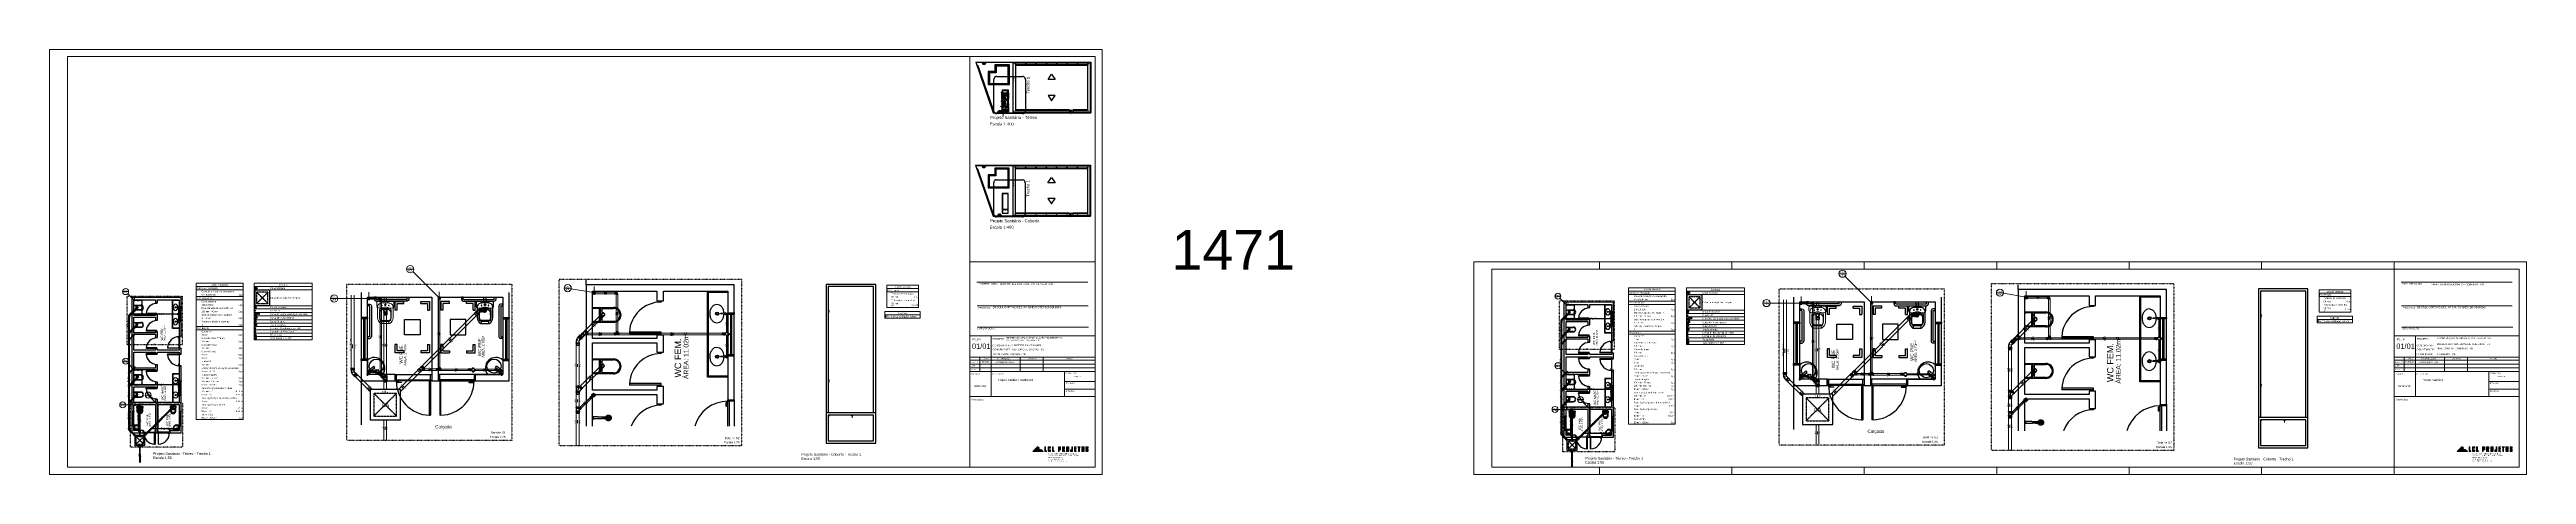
# Paper-space layout 'Layout1' of a CAD drawing. Header units: millimetres. Extents: x -1230 to 2230, y -1736 to -1142.
# The model-space entities are those that its viewports show. They can reach past a viewport. Long polylines and large blocks are cut down to what shows.
import ezdxf

# ---------------------------------------------------------------- set-up
doc = ezdxf.new("R2010")
doc.units = ezdxf.units.MM
doc.header["$LTSCALE"] = 0.2
doc.header["$MEASUREMENT"] = 0
for name, pattern in [('ACAD_ISO03W100', [3, 1.2, -1.8]), ('DASHDOT', [2.54, 1.27, -0.635, 0, -0.635]), ('DASHED', [1.905, 1.27, -0.635]), ('HIDDEN2', [0.47625, 0.3175, -0.15875])]:
    doc.linetypes.add(name, pattern=pattern)
doc.layers.get('Defpoints').update_dxf_attribs({"lineweight": 0})
for name, color, linetype in [('. Esquadria', 7, 'Continuous'), ('. Layaot', 8, 'Continuous'), ('A-PARED', 4, 'Continuous'), ('PDF_Text', 7, 'Continuous'), ('Simbolos', 5, 'Continuous'), ('Simbolos_int', 2, 'Continuous')]:
    doc.layers.add(name, color=color, linetype=linetype)
for name, color, linetype, lineweight in [('015', 8, 'Continuous', 15), ('A-PISO', 8, 'Continuous', 5), ('carimbo', 7, 'Continuous', 20), ('CV-Colunas', 1, 'Continuous', 5), ('CV-Condutos', 1, 'Continuous', 5), ('CV-Indicação coluna', 5, 'Continuous', 5), ('CV-Sentido conduto', 9, 'Continuous', 5), ('CV-Textos conduto', 7, 'Continuous', 5), ('DI-Detalhes', 1, 'Continuous', 30), ('DI-Disjuntor', 1, 'Continuous', 30), ('DI-Tabelas', 7, 'Continuous', 5), ('DI-Textos do quadro', 7, 'Continuous', 20), ('Frente', 7, 'Continuous', 0), ('LOGO LCL', 40, 'Continuous', 0), ('Nível 1', 7, 'Continuous', 5), ('Textos', 7, 'Continuous', 5), ('TQ-Condutos', 5, 'Continuous', 5), ('TQ-Sentido conduto', 9, 'Continuous', 5), ('TQ-Textos conduto', 7, 'Continuous', 5), ('VP', 6, 'Continuous', 20)]:
    doc.layers.add(name, color=color, linetype=linetype, lineweight=lineweight)
doc.layers.get('VP').off()
doc.styles.add('Arial', font='arial.ttf')
doc.styles.add('PDF Arial', font='arial.ttf')
doc.styles.add('ROMANS', font='arial.ttf')

# ---------------------------------------------------------------- blocks, each defined once
blk = doc.blocks.new('logo_LCL')
at = {"layer": 'LOGO LCL'}
h = blk.add_hatch(color=156, dxfattribs=at)
edge = h.paths.add_edge_path()
edge.add_spline(control_points=[(-77, 15.6), (-77, 15.6), (-77, 15.6), (-77, 15.6), (-77, 15.6), (-77, 15.6), (-71.9, 20.6), (-71.9, 20.6), (-71.9, 20.6), (-71.9, 20.6), (-72.6, 21.3), (-72.6, 21.3), (-72.6, 21.3), (-72.6, 21.3), (-79.5, 14.7), (-79.5, 14.7), (-79.5, 14.7), (-65.2, 14.7), (-65.2, 14.7)], knot_values=[0.428571, 0.428571, 0.428571, 0.428571, 0.5, 0.5, 0.5, 0.5001, 0.571429, 0.571429, 0.571429, 0.571529, 0.714286, 0.714286, 0.714286, 0.714386, 1, 1, 1, 1.142857, 1.142857, 1.142857, 1.142857], degree=3, periodic=0)
edge.add_spline(control_points=[(-65.2, 14.7), (-65.2, 14.7), (-65.2, 14.7), (-65.2, 14.7), (-65.2, 14.7), (-65.2, 14.7), (-66.2, 15.6), (-66.2, 15.6), (-66.2, 15.6), (-66.2, 15.6), (-77, 15.6), (-77, 15.6)], knot_values=[0.142857, 0.142857, 0.142857, 0.142857, 0.214286, 0.214286, 0.214286, 0.214386, 0.285714, 0.285714, 0.285714, 0.285815, 0.428571, 0.428571, 0.428571, 0.428571], degree=3, periodic=0)
h = blk.add_hatch(color=253, dxfattribs=at)
edge = h.paths.add_edge_path()
edge.add_spline(control_points=[(-71.9, 20.5), (-71.9, 20.5), (-71.9, 20.5), (-71.9, 20.5), (-71.9, 20.5), (-71.9, 20.5), (-72.6, 21.2), (-72.6, 21.2), (-72.6, 21.2), (-72.6, 21.2), (-79.5, 14.7), (-79.5, 14.7), (-79.5, 14.7), (-65.2, 14.7), (-65.2, 14.7)], knot_values=[0.571429, 0.571429, 0.571429, 0.571429, 0.642857, 0.642857, 0.642857, 0.642957, 0.714286, 0.714286, 0.714286, 0.714386, 1, 1, 1, 1.142857, 1.142857, 1.142857, 1.142857], degree=3, periodic=0)
edge.add_spline(control_points=[(-65.2, 14.7), (-65.2, 14.7), (-65.2, 14.7), (-65.2, 14.7), (-65.2, 14.7), (-65.2, 14.7), (-66.2, 15.6), (-66.2, 15.6), (-66.2, 15.6), (-66.2, 15.6), (-77, 15.6), (-77, 15.6)], knot_values=[0.142857, 0.142857, 0.142857, 0.142857, 0.214286, 0.214286, 0.214286, 0.214386, 0.285714, 0.285714, 0.285714, 0.285815, 0.428571, 0.428571, 0.428571, 0.428571], degree=3, periodic=0)
edge.add_spline(control_points=[(-77, 15.6), (-77, 15.6), (-77, 15.6), (-77, 15.6), (-77, 15.6), (-77, 15.6), (-71.9, 20.5), (-71.9, 20.5)], knot_values=[0.428571, 0.428571, 0.428571, 0.428571, 0.5, 0.5, 0.5, 0.5001, 0.571429, 0.571429, 0.571429, 0.571429], degree=3, periodic=0)
edge = h.paths.add_edge_path(flags=17)
edge.add_spline(control_points=[(-70.8, 19.6), (-70.8, 19.6), (-70.8, 19.6), (-70.8, 19.6), (-70.8, 19.6), (-71.6, 20.3), (-71.6, 20.3), (-71.6, 20.3), (-71.6, 20.3), (-76.2, 15.9), (-76.2, 15.9), (-76.2, 15.9), (-66.6, 15.9), (-66.6, 15.9), (-66.6, 15.9), (-66.6, 15.9), (-68.4, 17.5), (-68.4, 17.5), (-68.4, 17.5), (-68.4, 17.5), (-68.9, 17.1), (-68.9, 17.1), (-68.9, 17.1), (-68.9, 17.1), (-68.9, 17.1), (-68.9, 17.1)], knot_values=[0.636364, 0.636364, 0.636364, 0.636364, 0.681818, 0.681818, 0.681818, 0.727273, 0.727273, 0.727273, 0.727373, 0.818182, 0.818182, 0.818182, 1, 1, 1, 1.0001, 1.090909, 1.090909, 1.090909, 1.091009, 1.136364, 1.136364, 1.136364, 1.136464, 1.181818, 1.181818, 1.181818, 1.181818], degree=3, periodic=0)
edge.add_spline(control_points=[(-68.9, 17.1), (-68.9, 17.1), (-68.3, 16.6), (-68.3, 16.6), (-68.3, 16.6), (-68.3, 16.6), (-68.3, 16.6), (-68.3, 16.6)], knot_values=[0.545455, 0.545455, 0.545455, 0.545455, 0.590909, 0.590909, 0.590909, 0.591009, 0.636364, 0.636364, 0.636364, 0.636364], degree=3, periodic=0)
edge.add_spline(control_points=[(-68.3, 16.6), (-68.3, 16.6), (-74.1, 16.6), (-74.1, 16.6), (-74.1, 16.6), (-74.1, 16.6), (-71.3, 19.3), (-71.3, 19.3), (-71.3, 19.3), (-71.3, 19.3), (-71.3, 19.3), (-71.3, 19.3)], knot_values=[0.363636, 0.363636, 0.363636, 0.363636, 0.454545, 0.454545, 0.454545, 0.454646, 0.5, 0.5, 0.5, 0.5001, 0.545455, 0.545455, 0.545455, 0.545455], degree=3, periodic=0)
edge.add_spline(control_points=[(-71.3, 19.3), (-71.3, 19.3), (-71.2, 19.1), (-71.2, 19.1), (-71.2, 19.1), (-71.2, 19.1), (-71.2, 19.1), (-71.2, 19.1)], knot_values=[0.272727, 0.272727, 0.272727, 0.272727, 0.318182, 0.318182, 0.318182, 0.318282, 0.363636, 0.363636, 0.363636, 0.363636], degree=3, periodic=0)
edge.add_spline(control_points=[(-71.2, 19.1), (-71.2, 19.1), (-70.8, 19.6), (-70.8, 19.6), (-70.8, 19.6)], knot_values=[0.181818, 0.181818, 0.181818, 0.181818, 0.227273, 0.272727, 0.272727, 0.272727, 0.272727], degree=3, periodic=0)
edge = h.paths.add_edge_path(flags=16)
edge.add_spline(control_points=[(-72.1, 17.3), (-72.1, 17.3), (-70.9, 18.5), (-70.9, 18.5), (-70.9, 18.5), (-70.9, 18.5), (-70.9, 18.5), (-70.9, 18.5)], knot_values=[0.285714, 0.285714, 0.285714, 0.285714, 0.357143, 0.357143, 0.357143, 0.357243, 0.428571, 0.428571, 0.428571, 0.428571], degree=3, periodic=0)
edge.add_spline(control_points=[(-70.9, 18.5), (-70.9, 18.5), (-71.3, 18.9), (-71.3, 18.9), (-71.3, 18.9), (-71.3, 18.9), (-73.4, 16.8), (-73.4, 16.8), (-73.4, 16.8), (-69, 16.8), (-69, 16.8), (-69, 16.8), (-69, 16.8), (-69, 16.8), (-69, 16.8)], knot_values=[0.714286, 0.714286, 0.714286, 0.714286, 0.857143, 0.857143, 0.857143, 0.857243, 1, 1, 1, 1.142857, 1.142857, 1.142857, 1.142957, 1.285714, 1.285714, 1.285714, 1.285714], degree=3, periodic=0)
edge.add_spline(control_points=[(-69, 16.8), (-69, 16.8), (-69.5, 17.3), (-69.5, 17.3), (-69.5, 17.3), (-69.5, 17.3), (-72.1, 17.3), (-72.1, 17.3), (-72.1, 17.3), (-72.1, 17.3), (-72.1, 17.3), (-72.1, 17.3)], knot_values=[0.428571, 0.428571, 0.428571, 0.428571, 0.571429, 0.571429, 0.571429, 0.571529, 0.642857, 0.642857, 0.642857, 0.642957, 0.714286, 0.714286, 0.714286, 0.714286], degree=3, periodic=0)
h = blk.add_hatch(color=155, dxfattribs=at)
edge = h.paths.add_edge_path()
edge.add_spline(control_points=[(-71.3, 19.3), (-71.3, 19.3), (-71.2, 19.2), (-71.2, 19.2), (-71.2, 19.2), (-71.2, 19.2), (-71.2, 19.2), (-71.2, 19.2)], knot_values=[0.272727, 0.272727, 0.272727, 0.272727, 0.318182, 0.318182, 0.318182, 0.318282, 0.363636, 0.363636, 0.363636, 0.363636], degree=3, periodic=0)
edge.add_spline(control_points=[(-71.2, 19.2), (-71.2, 19.2), (-70.8, 19.6), (-70.8, 19.6), (-70.8, 19.6), (-70.8, 19.6), (-70.8, 19.6), (-70.8, 19.6)], knot_values=[0.181818, 0.181818, 0.181818, 0.181818, 0.227273, 0.227273, 0.227273, 0.227373, 0.272727, 0.272727, 0.272727, 0.272727], degree=3, periodic=0)
edge.add_spline(control_points=[(-70.8, 19.6), (-70.8, 19.6), (-71.6, 20.4), (-71.6, 20.4), (-71.6, 20.4), (-71.6, 20.4), (-76.2, 15.9), (-76.2, 15.9), (-76.2, 15.9), (-66.6, 15.9), (-66.6, 15.9), (-66.6, 15.9), (-66.6, 15.9), (-68.4, 17.5), (-68.4, 17.5), (-68.4, 17.5), (-68.4, 17.5), (-68.9, 17.2), (-68.9, 17.2), (-68.9, 17.2), (-68.9, 17.2), (-68.3, 16.6), (-68.3, 16.6), (-68.3, 16.6), (-68.3, 16.6), (-68.3, 16.6), (-68.3, 16.6)], knot_values=[0.545455, 0.545455, 0.545455, 0.545455, 0.636364, 0.636364, 0.636364, 0.636464, 0.727273, 0.727273, 0.727273, 0.909091, 0.909091, 0.909091, 0.909191, 1, 1, 1, 1.0001, 1.090909, 1.090909, 1.090909, 1.091009, 1.136364, 1.136364, 1.136364, 1.136464, 1.181818, 1.181818, 1.181818, 1.181818], degree=3, periodic=0)
edge.add_spline(control_points=[(-68.3, 16.6), (-68.3, 16.6), (-74.1, 16.6), (-74.1, 16.6), (-74.1, 16.6), (-74.1, 16.6), (-74.1, 16.6), (-74.1, 16.6)], knot_values=[0.454545, 0.454545, 0.454545, 0.454545, 0.5, 0.5, 0.5, 0.5001, 0.545455, 0.545455, 0.545455, 0.545455], degree=3, periodic=0)
edge.add_spline(control_points=[(-74.1, 16.6), (-74.1, 16.6), (-71.3, 19.3), (-71.3, 19.3), (-71.3, 19.3), (-71.3, 19.3), (-71.3, 19.3), (-71.3, 19.3)], knot_values=[0.363636, 0.363636, 0.363636, 0.363636, 0.409091, 0.409091, 0.409091, 0.409191, 0.454545, 0.454545, 0.454545, 0.454545], degree=3, periodic=0)
h = blk.add_hatch(color=252, dxfattribs=at)
edge = h.paths.add_edge_path()
edge.add_spline(control_points=[(-70.9, 18.6), (-70.9, 18.6), (-71.3, 19), (-71.3, 19), (-71.3, 19), (-71.3, 19), (-73.4, 16.9), (-73.4, 16.9), (-73.4, 16.9), (-69, 16.9), (-69, 16.9), (-69, 16.9), (-69, 16.9), (-69, 16.9), (-69, 16.9)], knot_values=[0.714286, 0.714286, 0.714286, 0.714286, 0.857143, 0.857143, 0.857143, 0.857243, 1, 1, 1, 1.142857, 1.142857, 1.142857, 1.142957, 1.285714, 1.285714, 1.285714, 1.285714], degree=3, periodic=0)
edge.add_spline(control_points=[(-69, 16.9), (-69, 16.9), (-69.5, 17.4), (-69.5, 17.4), (-69.5, 17.4), (-69.5, 17.4), (-72.1, 17.4), (-72.1, 17.4), (-72.1, 17.4), (-72.1, 17.4), (-72.1, 17.4), (-72.1, 17.4)], knot_values=[0.428571, 0.428571, 0.428571, 0.428571, 0.571429, 0.571429, 0.571429, 0.571529, 0.642857, 0.642857, 0.642857, 0.642957, 0.714286, 0.714286, 0.714286, 0.714286], degree=3, periodic=0)
edge.add_spline(control_points=[(-72.1, 17.4), (-72.1, 17.4), (-70.9, 18.6), (-70.9, 18.6), (-70.9, 18.6), (-70.9, 18.6), (-70.9, 18.6), (-70.9, 18.6)], knot_values=[0.285714, 0.285714, 0.285714, 0.285714, 0.357143, 0.357143, 0.357143, 0.357243, 0.428571, 0.428571, 0.428571, 0.428571], degree=3, periodic=0)
h = blk.add_hatch(color=157, dxfattribs=at)
edge = h.paths.add_edge_path()
edge.add_spline(control_points=[(-62.1, 15.8), (-62.1, 15.8), (-62.1, 21.2), (-62.1, 21.2), (-62.1, 21.2), (-62.1, 21.2), (-62.1, 21.2), (-62.1, 21.2)], knot_values=[0.428571, 0.428571, 0.428571, 0.428571, 0.5, 0.5, 0.5, 0.5001, 0.571429, 0.571429, 0.571429, 0.571429], degree=3, periodic=0)
edge.add_spline(control_points=[(-62.1, 21.2), (-62.1, 21.2), (-63.1, 21.2), (-63.1, 21.2), (-63.1, 21.2), (-63.1, 21.2), (-63.1, 21.2), (-63.1, 21.2)], knot_values=[0.285714, 0.285714, 0.285714, 0.285714, 0.357143, 0.357143, 0.357143, 0.357243, 0.428571, 0.428571, 0.428571, 0.428571], degree=3, periodic=0)
edge.add_spline(control_points=[(-63.1, 21.2), (-63.1, 21.2), (-63.1, 14.9), (-63.1, 14.9), (-63.1, 14.9), (-63.1, 14.9), (-63.1, 14.9), (-63.1, 14.9)], knot_values=[0.142857, 0.142857, 0.142857, 0.142857, 0.214286, 0.214286, 0.214286, 0.214386, 0.285714, 0.285714, 0.285714, 0.285714], degree=3, periodic=0)
edge.add_spline(control_points=[(-63.1, 14.9), (-63.1, 14.9), (-60.6, 14.9), (-60.6, 14.9), (-60.6, 14.9), (-60.6, 15.8), (-60.6, 15.8), (-60.6, 15.8), (-60.6, 15.8), (-62.1, 15.8), (-62.1, 15.8), (-62.1, 15.8), (-62.1, 15.8), (-62.1, 15.8), (-62.1, 15.8)], knot_values=[0.571429, 0.571429, 0.571429, 0.571429, 0.714286, 0.714286, 0.714286, 1, 1, 1, 1.0001, 1.071429, 1.071429, 1.071429, 1.071529, 1.142857, 1.142857, 1.142857, 1.142857], degree=3, periodic=0)
edge = h.paths.add_edge_path()
edge.add_spline(control_points=[(-58.3, 20.8), (-58.3, 20.8), (-58.3, 20.8), (-58.3, 20.8), (-58.3, 20.8), (-58.3, 20.8), (-58.3, 15.4), (-58.3, 15.4)], knot_values=[0.176471, 0.176471, 0.176471, 0.176471, 0.205883, 0.205883, 0.205883, 0.205983, 0.235295, 0.235295, 0.235295, 0.235295], degree=3, periodic=0)
edge.add_spline(control_points=[(-58.3, 15.4), (-58.3, 15.4), (-58.3, 15.4), (-58.3, 15.4), (-58.3, 15.4), (-58.3, 15.1), (-58.2, 14.9), (-57.8, 14.9)], knot_values=[0.117648, 0.117648, 0.117648, 0.117648, 0.14706, 0.14706, 0.14706, 0.14716, 0.176471, 0.176471, 0.176471, 0.176471], degree=3, periodic=0)
edge.add_spline(control_points=[(-57.8, 14.9), (-57.8, 14.9), (-57.8, 14.9), (-57.8, 14.9), (-57.8, 14.9), (-57.8, 14.9), (-55.7, 14.9), (-55.7, 14.9)], knot_values=[0.058824, 0.058824, 0.058824, 0.058824, 0.088236, 0.088236, 0.088236, 0.088336, 0.117648, 0.117648, 0.117648, 0.117648], degree=3, periodic=0)
edge.add_spline(control_points=[(-55.7, 14.9), (-55.7, 14.9), (-55.7, 14.9), (-55.7, 14.9), (-55.7, 14.9), (-55.4, 14.9), (-55.2, 15.1), (-55.2, 15.4)], knot_values=[0, 0, 0, 0, 0.029412, 0.029412, 0.029412, 0.029512, 0.058824, 0.058824, 0.058824, 0.058824], degree=3, periodic=0)
edge.add_spline(control_points=[(-55.2, 15.4), (-55.2, 15.4), (-55.2, 17.1), (-55.2, 17.1), (-55.2, 17.1), (-55.2, 17.1), (-56.2, 17.1), (-56.2, 17.1), (-56.2, 17.1), (-56.2, 17.1), (-56.2, 15.8), (-56.2, 15.8), (-56.2, 15.8), (-56.2, 15.8), (-57.4, 15.8), (-57.4, 15.8), (-57.4, 15.8), (-57.4, 15.8), (-57.4, 20.4), (-57.4, 20.4), (-57.4, 20.4), (-57.4, 20.4), (-56.2, 20.4), (-56.2, 20.4), (-56.2, 20.4), (-56.2, 20.4), (-56.2, 19.2), (-56.2, 19.2), (-56.2, 19.2), (-56.2, 19.2), (-55.2, 19.2), (-55.2, 19.2), (-55.2, 19.2), (-55.2, 19.2), (-55.2, 20.8), (-55.2, 20.8)], knot_values=[0.411771, 0.411771, 0.411771, 0.411771, 0.529418, 0.529418, 0.529418, 0.529518, 0.588241, 0.588241, 0.588241, 0.588341, 0.647065, 0.647065, 0.647065, 0.647165, 0.705888, 0.705888, 0.705888, 0.705988, 0.764712, 0.764712, 0.764712, 0.764812, 0.823535, 0.823535, 0.823535, 0.823636, 0.882359, 0.882359, 0.882359, 0.882459, 0.941182, 0.941182, 0.941182, 0.941283, 1, 1, 1, 1], degree=3, periodic=0)
edge.add_spline(control_points=[(-55.2, 20.8), (-55.2, 20.8), (-55.2, 20.8), (-55.2, 20.8), (-55.2, 20.8), (-55.2, 21.1), (-55.4, 21.2), (-55.7, 21.2)], knot_values=[0.352942, 0.352942, 0.352942, 0.352942, 0.382359, 0.382359, 0.382359, 0.382459, 0.411771, 0.411771, 0.411771, 0.411771], degree=3, periodic=0)
edge.add_spline(control_points=[(-55.7, 21.2), (-55.7, 21.2), (-55.7, 21.2), (-55.7, 21.2), (-55.7, 21.2), (-55.7, 21.2), (-57.8, 21.2), (-57.8, 21.2)], knot_values=[0.294118, 0.294118, 0.294118, 0.294118, 0.32353, 0.32353, 0.32353, 0.32363, 0.352942, 0.352942, 0.352942, 0.352942], degree=3, periodic=0)
edge.add_spline(control_points=[(-57.8, 21.2), (-57.8, 21.2), (-57.8, 21.2), (-57.8, 21.2), (-57.8, 21.2), (-58.2, 21.2), (-58.3, 21.1), (-58.3, 20.8)], knot_values=[0.235295, 0.235295, 0.235295, 0.235295, 0.264707, 0.264707, 0.264707, 0.264807, 0.294118, 0.294118, 0.294118, 0.294118], degree=3, periodic=0)
edge = h.paths.add_edge_path()
edge.add_spline(control_points=[(-51.8, 15.8), (-51.8, 15.8), (-51.8, 21.2), (-51.8, 21.2), (-51.8, 21.2), (-51.8, 21.2), (-51.8, 21.2), (-51.8, 21.2)], knot_values=[0.428571, 0.428571, 0.428571, 0.428571, 0.5, 0.5, 0.5, 0.5001, 0.571429, 0.571429, 0.571429, 0.571429], degree=3, periodic=0)
edge.add_spline(control_points=[(-51.8, 21.2), (-51.8, 21.2), (-52.8, 21.2), (-52.8, 21.2), (-52.8, 21.2), (-52.8, 21.2), (-52.8, 21.2), (-52.8, 21.2)], knot_values=[0.285714, 0.285714, 0.285714, 0.285714, 0.357143, 0.357143, 0.357143, 0.357243, 0.428571, 0.428571, 0.428571, 0.428571], degree=3, periodic=0)
edge.add_spline(control_points=[(-52.8, 21.2), (-52.8, 21.2), (-52.8, 14.9), (-52.8, 14.9), (-52.8, 14.9), (-52.8, 14.9), (-52.8, 14.9), (-52.8, 14.9)], knot_values=[0.142857, 0.142857, 0.142857, 0.142857, 0.214286, 0.214286, 0.214286, 0.214386, 0.285714, 0.285714, 0.285714, 0.285714], degree=3, periodic=0)
edge.add_spline(control_points=[(-52.8, 14.9), (-52.8, 14.9), (-50.3, 14.9), (-50.3, 14.9), (-50.3, 14.9), (-50.3, 15.8), (-50.3, 15.8), (-50.3, 15.8), (-50.3, 15.8), (-51.8, 15.8), (-51.8, 15.8), (-51.8, 15.8), (-51.8, 15.8), (-51.8, 15.8), (-51.8, 15.8)], knot_values=[0.571429, 0.571429, 0.571429, 0.571429, 0.714286, 0.714286, 0.714286, 1, 1, 1, 1.0001, 1.071429, 1.071429, 1.071429, 1.071529, 1.142857, 1.142857, 1.142857, 1.142857], degree=3, periodic=0)
edge = h.paths.add_edge_path()
edge.add_spline(control_points=[(-44.6, 21.2), (-44.6, 21.2), (-44.6, 21.2), (-44.6, 21.2), (-44.6, 21.2), (-44.6, 21.2), (-44.6, 14.9), (-44.6, 14.9)], knot_values=[0.444446, 0.444446, 0.444446, 0.444446, 0.500002, 0.500002, 0.500002, 0.500102, 0.555557, 0.555557, 0.555557, 0.555557], degree=3, periodic=0)
edge.add_spline(control_points=[(-44.6, 14.9), (-44.6, 14.9), (-44.6, 14.9), (-44.6, 14.9), (-44.6, 14.9), (-44.6, 14.9), (-43.7, 14.9), (-43.7, 14.9)], knot_values=[0.333334, 0.333334, 0.333334, 0.333334, 0.388891, 0.388891, 0.388891, 0.388991, 0.444446, 0.444446, 0.444446, 0.444446], degree=3, periodic=0)
edge.add_spline(control_points=[(-43.7, 14.9), (-43.7, 14.9), (-43.7, 14.9), (-43.7, 14.9), (-43.7, 14.9), (-43.7, 14.9), (-43.7, 17.2), (-43.7, 17.2)], knot_values=[0.222223, 0.222223, 0.222223, 0.222223, 0.27778, 0.27778, 0.27778, 0.27788, 0.333334, 0.333334, 0.333334, 0.333334], degree=3, periodic=0)
edge.add_spline(control_points=[(-43.7, 17.2), (-43.7, 17.2), (-43.7, 17.2), (-43.7, 17.2), (-43.7, 17.2), (-43.7, 17.2), (-42.1, 17.2), (-42.1, 17.2)], knot_values=[0.111112, 0.111112, 0.111112, 0.111112, 0.166668, 0.166668, 0.166668, 0.166768, 0.222223, 0.222223, 0.222223, 0.222223], degree=3, periodic=0)
edge.add_spline(control_points=[(-42.1, 17.2), (-42.1, 17.2), (-42.1, 17.2), (-42.1, 17.2), (-42.1, 17.2), (-41.8, 17.2), (-41.6, 17.4), (-41.6, 17.7)], knot_values=[0, 0, 0, 0, 0.055557, 0.055557, 0.055557, 0.055657, 0.111112, 0.111112, 0.111112, 0.111112], degree=3, periodic=0)
edge.add_spline(control_points=[(-41.6, 17.7), (-41.6, 17.7), (-41.6, 20.8), (-41.6, 20.8)], knot_values=[0.77778, 0.77778, 0.77778, 0.77778, 1, 1, 1, 1], degree=3, periodic=0)
edge.add_spline(control_points=[(-41.6, 20.8), (-41.6, 20.8), (-41.6, 20.8), (-41.6, 20.8), (-41.6, 20.8), (-41.6, 21.1), (-41.8, 21.2), (-42.1, 21.2)], knot_values=[0.666668, 0.666668, 0.666668, 0.666668, 0.722225, 0.722225, 0.722225, 0.722325, 0.77778, 0.77778, 0.77778, 0.77778], degree=3, periodic=0)
edge.add_spline(control_points=[(-42.1, 21.2), (-42.1, 21.2), (-42.1, 21.2), (-42.1, 21.2), (-42.1, 21.2), (-42.1, 21.2), (-44.6, 21.2), (-44.6, 21.2)], knot_values=[0.555557, 0.555557, 0.555557, 0.555557, 0.611113, 0.611113, 0.611113, 0.611213, 0.666668, 0.666668, 0.666668, 0.666668], degree=3, periodic=0)
edge = h.paths.add_edge_path(flags=16)
edge.add_spline(control_points=[(-42.5, 20.4), (-42.5, 20.4), (-42.5, 18), (-42.5, 18), (-42.5, 18), (-43.7, 18), (-43.7, 18), (-43.7, 18), (-43.7, 18), (-43.7, 20.4), (-43.7, 20.4), (-43.7, 20.4), (-43.7, 20.4), (-43.7, 20.4), (-43.7, 20.4)], knot_values=[0.4, 0.4, 0.4, 0.4, 0.6, 0.6, 0.6, 1, 1, 1, 1.0001, 1.1, 1.1, 1.1, 1.1001, 1.2, 1.2, 1.2, 1.2], degree=3, periodic=0)
edge.add_spline(control_points=[(-43.7, 20.4), (-43.7, 20.4), (-42.5, 20.4), (-42.5, 20.4), (-42.5, 20.4), (-42.5, 20.4), (-42.5, 20.4), (-42.5, 20.4)], knot_values=[0.2, 0.2, 0.2, 0.2, 0.3, 0.3, 0.3, 0.3001, 0.4, 0.4, 0.4, 0.4], degree=3, periodic=0)
edge = h.paths.add_edge_path()
edge.add_spline(control_points=[(-39.2, 21.2), (-39.2, 21.2), (-39.2, 21.2), (-39.2, 21.2), (-39.2, 21.2), (-39.2, 21.2), (-39.2, 14.9), (-39.2, 14.9)], knot_values=[0.500001, 0.500001, 0.500001, 0.500001, 0.531251, 0.531251, 0.531251, 0.531351, 0.562501, 0.562501, 0.562501, 0.562501], degree=3, periodic=0)
edge.add_spline(control_points=[(-39.2, 14.9), (-39.2, 14.9), (-39.2, 14.9), (-39.2, 14.9), (-39.2, 14.9), (-39.2, 14.9), (-38.3, 14.9), (-38.3, 14.9)], knot_values=[0.437501, 0.437501, 0.437501, 0.437501, 0.468751, 0.468751, 0.468751, 0.468851, 0.500001, 0.500001, 0.500001, 0.500001], degree=3, periodic=0)
edge.add_spline(control_points=[(-38.3, 14.9), (-38.3, 14.9), (-38.3, 14.9), (-38.3, 14.9), (-38.3, 14.9), (-38.3, 14.9), (-38.3, 20.4), (-38.3, 20.4)], knot_values=[0.375001, 0.375001, 0.375001, 0.375001, 0.406251, 0.406251, 0.406251, 0.406351, 0.437501, 0.437501, 0.437501, 0.437501], degree=3, periodic=0)
edge.add_spline(control_points=[(-38.3, 20.4), (-38.3, 20.4), (-38.3, 20.4), (-38.3, 20.4), (-38.3, 20.4), (-38.3, 20.4), (-37.1, 20.4), (-37.1, 20.4)], knot_values=[0.312501, 0.312501, 0.312501, 0.312501, 0.343751, 0.343751, 0.343751, 0.343851, 0.375001, 0.375001, 0.375001, 0.375001], degree=3, periodic=0)
edge.add_spline(control_points=[(-37.1, 20.4), (-37.1, 20.4), (-37.1, 20.4), (-37.1, 20.4), (-37.1, 20.4), (-37.1, 20.4), (-37.1, 18.4), (-37.1, 18.4)], knot_values=[0.250001, 0.250001, 0.250001, 0.250001, 0.281251, 0.281251, 0.281251, 0.281351, 0.312501, 0.312501, 0.312501, 0.312501], degree=3, periodic=0)
edge.add_spline(control_points=[(-37.1, 18.4), (-37.1, 18.4), (-37.1, 18.4), (-37.1, 18.4), (-37.1, 18.4), (-37.1, 18.4), (-38, 18.4), (-38, 18.4)], knot_values=[0.187501, 0.187501, 0.187501, 0.187501, 0.218751, 0.218751, 0.218751, 0.218851, 0.250001, 0.250001, 0.250001, 0.250001], degree=3, periodic=0)
edge.add_spline(control_points=[(-38, 18.4), (-38, 18.4), (-38, 18.4), (-38, 18.4), (-38, 18.4), (-38, 18.1), (-38, 17.9), (-38, 17.9)], knot_values=[0.125001, 0.125001, 0.125001, 0.125001, 0.156251, 0.156251, 0.156251, 0.156351, 0.187501, 0.187501, 0.187501, 0.187501], degree=3, periodic=0)
edge.add_spline(control_points=[(-38, 17.9), (-38, 17.9), (-38, 17.9), (-38, 17.9), (-38, 17.9), (-38, 17.9), (-37, 14.9), (-37, 14.9)], knot_values=[0.062501, 0.062501, 0.062501, 0.062501, 0.093751, 0.093751, 0.093751, 0.093851, 0.125001, 0.125001, 0.125001, 0.125001], degree=3, periodic=0)
edge.add_spline(control_points=[(-37, 14.9), (-37, 14.9), (-37, 14.9), (-37, 14.9), (-37, 14.9), (-37, 14.9), (-36.7, 14.9), (-36.5, 14.9)], knot_values=[0.03125, 0.03125, 0.03125, 0.03125, 0.046876, 0.046876, 0.046876, 0.046976, 0.062501, 0.062501, 0.062501, 0.062501], degree=3, periodic=0)
edge.add_spline(control_points=[(-36.5, 14.9), (-36.2, 14.9), (-36, 14.9), (-36, 14.9), (-36, 14.9), (-37, 17.8), (-37, 17.8)], knot_values=[0.875001, 0.875001, 0.875001, 0.875001, 0.906251, 0.906251, 0.906251, 1.03125, 1.03125, 1.03125, 1.03125], degree=3, periodic=0)
edge.add_spline(control_points=[(-37, 17.8), (-37, 17.8), (-37, 17.8), (-37, 17.8), (-37, 17.8), (-36.7, 17.8), (-36.5, 17.8), (-36.4, 17.9)], knot_values=[0.812501, 0.812501, 0.812501, 0.812501, 0.843752, 0.843752, 0.843752, 0.843852, 0.875001, 0.875001, 0.875001, 0.875001], degree=3, periodic=0)
edge.add_spline(control_points=[(-36.4, 17.9), (-36.4, 17.9), (-36.4, 17.9), (-36.4, 17.9), (-36.4, 17.9), (-36.2, 17.9), (-36.2, 18.1), (-36.2, 18.3)], knot_values=[0.750001, 0.750001, 0.750001, 0.750001, 0.781251, 0.781251, 0.781251, 0.781351, 0.812501, 0.812501, 0.812501, 0.812501], degree=3, periodic=0)
edge.add_spline(control_points=[(-36.2, 18.3), (-36.2, 18.3), (-36.2, 18.3), (-36.2, 18.3), (-36.2, 18.3), (-36.2, 18.3), (-36.2, 20.8), (-36.2, 20.8)], knot_values=[0.687501, 0.687501, 0.687501, 0.687501, 0.718751, 0.718751, 0.718751, 0.718851, 0.750001, 0.750001, 0.750001, 0.750001], degree=3, periodic=0)
edge.add_spline(control_points=[(-36.2, 20.8), (-36.2, 20.8), (-36.2, 20.8), (-36.2, 20.8), (-36.2, 20.8), (-36.2, 21.1), (-36.3, 21.2), (-36.7, 21.2)], knot_values=[0.625001, 0.625001, 0.625001, 0.625001, 0.656251, 0.656251, 0.656251, 0.656351, 0.687501, 0.687501, 0.687501, 0.687501], degree=3, periodic=0)
edge.add_spline(control_points=[(-36.7, 21.2), (-36.7, 21.2), (-36.7, 21.2), (-36.7, 21.2), (-36.7, 21.2), (-36.7, 21.2), (-39.2, 21.2), (-39.2, 21.2)], knot_values=[0.562501, 0.562501, 0.562501, 0.562501, 0.593751, 0.593751, 0.593751, 0.593851, 0.625001, 0.625001, 0.625001, 0.625001], degree=3, periodic=0)
edge = h.paths.add_edge_path()
edge.add_spline(control_points=[(-33.7, 20.8), (-33.7, 20.8), (-33.7, 20.8), (-33.7, 20.8), (-33.7, 20.8), (-33.7, 20.8), (-33.7, 15.4), (-33.7, 15.4)], knot_values=[0.333334, 0.333334, 0.333334, 0.333334, 0.388891, 0.388891, 0.388891, 0.388991, 0.444446, 0.444446, 0.444446, 0.444446], degree=3, periodic=0)
edge.add_spline(control_points=[(-33.7, 15.4), (-33.7, 15.4), (-33.7, 15.4), (-33.7, 15.4), (-33.7, 15.4), (-33.7, 15.1), (-33.6, 14.9), (-33.2, 14.9)], knot_values=[0.222223, 0.222223, 0.222223, 0.222223, 0.27778, 0.27778, 0.27778, 0.27788, 0.333334, 0.333334, 0.333334, 0.333334], degree=3, periodic=0)
edge.add_spline(control_points=[(-33.2, 14.9), (-33.2, 14.9), (-33.2, 14.9), (-33.2, 14.9), (-33.2, 14.9), (-33.2, 14.9), (-31, 14.9), (-31, 14.9)], knot_values=[0.111112, 0.111112, 0.111112, 0.111112, 0.166668, 0.166668, 0.166668, 0.166768, 0.222223, 0.222223, 0.222223, 0.222223], degree=3, periodic=0)
edge.add_spline(control_points=[(-31, 14.9), (-31, 14.9), (-31, 14.9), (-31, 14.9), (-31, 14.9), (-30.7, 14.9), (-30.5, 15.1), (-30.5, 15.4)], knot_values=[0, 0, 0, 0, 0.055557, 0.055557, 0.055557, 0.055657, 0.111112, 0.111112, 0.111112, 0.111112], degree=3, periodic=0)
edge.add_spline(control_points=[(-30.5, 15.4), (-30.5, 15.4), (-30.5, 20.8), (-30.5, 20.8)], knot_values=[0.77778, 0.77778, 0.77778, 0.77778, 1, 1, 1, 1], degree=3, periodic=0)
edge.add_spline(control_points=[(-30.5, 20.8), (-30.5, 20.8), (-30.5, 20.8), (-30.5, 20.8), (-30.5, 20.8), (-30.5, 21.1), (-30.7, 21.2), (-31, 21.2)], knot_values=[0.666668, 0.666668, 0.666668, 0.666668, 0.722225, 0.722225, 0.722225, 0.722325, 0.77778, 0.77778, 0.77778, 0.77778], degree=3, periodic=0)
edge.add_spline(control_points=[(-31, 21.2), (-31, 21.2), (-31, 21.2), (-31, 21.2), (-31, 21.2), (-31, 21.2), (-33.2, 21.2), (-33.2, 21.2)], knot_values=[0.555557, 0.555557, 0.555557, 0.555557, 0.611113, 0.611113, 0.611113, 0.611213, 0.666668, 0.666668, 0.666668, 0.666668], degree=3, periodic=0)
edge.add_spline(control_points=[(-33.2, 21.2), (-33.2, 21.2), (-33.2, 21.2), (-33.2, 21.2), (-33.2, 21.2), (-33.6, 21.2), (-33.7, 21.1), (-33.7, 20.8)], knot_values=[0.444446, 0.444446, 0.444446, 0.444446, 0.500002, 0.500002, 0.500002, 0.500102, 0.555557, 0.555557, 0.555557, 0.555557], degree=3, periodic=0)
edge = h.paths.add_edge_path(flags=16)
edge.add_spline(control_points=[(-31.5, 20.4), (-31.5, 20.4), (-31.5, 15.8), (-31.5, 15.8), (-31.5, 15.8), (-32.8, 15.8), (-32.8, 15.8), (-32.8, 15.8), (-32.8, 15.8), (-32.8, 20.4), (-32.8, 20.4), (-32.8, 20.4), (-32.8, 20.4), (-32.8, 20.4), (-32.8, 20.4)], knot_values=[0.4, 0.4, 0.4, 0.4, 0.6, 0.6, 0.6, 1, 1, 1, 1.0001, 1.1, 1.1, 1.1, 1.1001, 1.2, 1.2, 1.2, 1.2], degree=3, periodic=0)
edge.add_spline(control_points=[(-32.8, 20.4), (-32.8, 20.4), (-31.5, 20.4), (-31.5, 20.4), (-31.5, 20.4), (-31.5, 20.4), (-31.5, 20.4), (-31.5, 20.4)], knot_values=[0.2, 0.2, 0.2, 0.2, 0.3, 0.3, 0.3, 0.3001, 0.4, 0.4, 0.4, 0.4], degree=3, periodic=0)
edge = h.paths.add_edge_path()
edge.add_spline(control_points=[(-25.3, 15.4), (-25.3, 15.4), (-25.3, 21.2), (-25.3, 21.2), (-25.3, 21.2), (-25.3, 21.2), (-26.2, 21.2), (-26.2, 21.2), (-26.2, 21.2), (-26.2, 21.2), (-26.2, 15.8), (-26.2, 15.8), (-26.2, 15.8), (-26.2, 15.8), (-27.3, 15.8), (-27.3, 15.8), (-27.3, 15.8), (-27.3, 15.8), (-27.3, 17.1), (-27.3, 17.1), (-27.3, 17.1), (-27.3, 17.1), (-28.2, 17.1), (-28.2, 17.1), (-28.2, 17.1), (-28.2, 17.1), (-28.2, 15.4), (-28.2, 15.4)], knot_values=[0.272735, 0.272735, 0.272735, 0.272735, 0.454553, 0.454553, 0.454553, 0.454653, 0.545462, 0.545462, 0.545462, 0.545562, 0.636371, 0.636371, 0.636371, 0.636471, 0.72728, 0.72728, 0.72728, 0.72738, 0.818189, 0.818189, 0.818189, 0.818289, 0.909098, 0.909098, 0.909098, 0.909198, 1, 1, 1, 1], degree=3, periodic=0)
edge.add_spline(control_points=[(-28.2, 15.4), (-28.2, 15.4), (-28.2, 15.4), (-28.2, 15.4), (-28.2, 15.4), (-28.2, 15.1), (-28, 14.9), (-27.7, 14.9)], knot_values=[0.181819, 0.181819, 0.181819, 0.181819, 0.227281, 0.227281, 0.227281, 0.227381, 0.272735, 0.272735, 0.272735, 0.272735], degree=3, periodic=0)
edge.add_spline(control_points=[(-27.7, 14.9), (-27.7, 14.9), (-27.7, 14.9), (-27.7, 14.9), (-27.7, 14.9), (-27.7, 14.9), (-25.8, 14.9), (-25.8, 14.9)], knot_values=[0.09091, 0.09091, 0.09091, 0.09091, 0.136365, 0.136365, 0.136365, 0.136465, 0.181819, 0.181819, 0.181819, 0.181819], degree=3, periodic=0)
edge.add_spline(control_points=[(-25.8, 14.9), (-25.8, 14.9), (-25.8, 14.9), (-25.8, 14.9), (-25.8, 14.9), (-25.4, 14.9), (-25.3, 15.1), (-25.3, 15.4)], knot_values=[0, 0, 0, 0, 0.045456, 0.045456, 0.045456, 0.045556, 0.09091, 0.09091, 0.09091, 0.09091], degree=3, periodic=0)
edge = h.paths.add_edge_path()
edge.add_spline(control_points=[(-22.8, 21.2), (-22.8, 21.2), (-22.8, 14.9), (-22.8, 14.9), (-22.8, 14.9), (-22.8, 14.9), (-22.8, 14.9), (-22.8, 14.9)], knot_values=[0.076923, 0.076923, 0.076923, 0.076923, 0.115385, 0.115385, 0.115385, 0.115485, 0.153846, 0.153846, 0.153846, 0.153846], degree=3, periodic=0)
edge.add_spline(control_points=[(-22.8, 14.9), (-22.8, 14.9), (-20.2, 14.9), (-20.2, 14.9), (-20.2, 14.9), (-20.2, 15.8), (-20.2, 15.8), (-20.2, 15.8), (-20.2, 15.8), (-21.9, 15.8), (-21.9, 15.8), (-21.9, 15.8), (-21.9, 15.8), (-21.9, 15.8), (-21.9, 15.8)], knot_values=[0.769231, 0.769231, 0.769231, 0.769231, 0.846154, 0.846154, 0.846154, 1, 1, 1, 1.0001, 1.038462, 1.038462, 1.038462, 1.038562, 1.076923, 1.076923, 1.076923, 1.076923], degree=3, periodic=0)
edge.add_spline(control_points=[(-21.9, 15.8), (-21.9, 15.8), (-21.9, 17.8), (-21.9, 17.8), (-21.9, 17.8), (-21.9, 17.8), (-21.9, 17.8), (-21.9, 17.8)], knot_values=[0.692308, 0.692308, 0.692308, 0.692308, 0.730769, 0.730769, 0.730769, 0.730869, 0.769231, 0.769231, 0.769231, 0.769231], degree=3, periodic=0)
edge.add_spline(control_points=[(-21.9, 17.8), (-21.9, 17.8), (-20.4, 17.8), (-20.4, 17.8), (-20.4, 17.8), (-20.4, 17.8), (-20.4, 17.8), (-20.4, 17.8)], knot_values=[0.615385, 0.615385, 0.615385, 0.615385, 0.653846, 0.653846, 0.653846, 0.653946, 0.692308, 0.692308, 0.692308, 0.692308], degree=3, periodic=0)
edge.add_spline(control_points=[(-20.4, 17.8), (-20.4, 17.8), (-20.4, 18.6), (-20.4, 18.6), (-20.4, 18.6), (-20.4, 18.6), (-20.4, 18.6), (-20.4, 18.6)], knot_values=[0.538462, 0.538462, 0.538462, 0.538462, 0.576923, 0.576923, 0.576923, 0.577023, 0.615385, 0.615385, 0.615385, 0.615385], degree=3, periodic=0)
edge.add_spline(control_points=[(-20.4, 18.6), (-20.4, 18.6), (-21.9, 18.6), (-21.9, 18.6), (-21.9, 18.6), (-21.9, 18.6), (-21.9, 18.6), (-21.9, 18.6)], knot_values=[0.461538, 0.461538, 0.461538, 0.461538, 0.5, 0.5, 0.5, 0.5001, 0.538462, 0.538462, 0.538462, 0.538462], degree=3, periodic=0)
edge.add_spline(control_points=[(-21.9, 18.6), (-21.9, 18.6), (-21.9, 20.4), (-21.9, 20.4), (-21.9, 20.4), (-21.9, 20.4), (-21.9, 20.4), (-21.9, 20.4)], knot_values=[0.384615, 0.384615, 0.384615, 0.384615, 0.423077, 0.423077, 0.423077, 0.423177, 0.461538, 0.461538, 0.461538, 0.461538], degree=3, periodic=0)
edge.add_spline(control_points=[(-21.9, 20.4), (-21.9, 20.4), (-20.2, 20.4), (-20.2, 20.4), (-20.2, 20.4), (-20.2, 20.4), (-20.2, 20.4), (-20.2, 20.4)], knot_values=[0.307692, 0.307692, 0.307692, 0.307692, 0.346154, 0.346154, 0.346154, 0.346254, 0.384615, 0.384615, 0.384615, 0.384615], degree=3, periodic=0)
edge.add_spline(control_points=[(-20.2, 20.4), (-20.2, 20.4), (-20.2, 21.2), (-20.2, 21.2), (-20.2, 21.2), (-20.2, 21.2), (-20.2, 21.2), (-20.2, 21.2)], knot_values=[0.230769, 0.230769, 0.230769, 0.230769, 0.269231, 0.269231, 0.269231, 0.269331, 0.307692, 0.307692, 0.307692, 0.307692], degree=3, periodic=0)
edge.add_spline(control_points=[(-20.2, 21.2), (-20.2, 21.2), (-22.8, 21.2), (-22.8, 21.2), (-22.8, 21.2), (-22.8, 21.2), (-22.8, 21.2), (-22.8, 21.2)], knot_values=[0.153846, 0.153846, 0.153846, 0.153846, 0.192308, 0.192308, 0.192308, 0.192408, 0.230769, 0.230769, 0.230769, 0.230769], degree=3, periodic=0)
edge = h.paths.add_edge_path()
edge.add_spline(control_points=[(-16.1, 14.9), (-16.1, 14.9), (-16.1, 20.4), (-16.1, 20.4), (-16.1, 20.4), (-16.1, 20.4), (-16.1, 20.4), (-16.1, 20.4)], knot_values=[0.111111, 0.111111, 0.111111, 0.111111, 0.166667, 0.166667, 0.166667, 0.166767, 0.222222, 0.222222, 0.222222, 0.222222], degree=3, periodic=0)
edge.add_spline(control_points=[(-16.1, 20.4), (-16.1, 20.4), (-15.1, 20.4), (-15.1, 20.4), (-15.1, 20.4), (-15.1, 21.2), (-15.1, 21.2), (-15.1, 21.2), (-15.1, 21.2), (-18.1, 21.2), (-18.1, 21.2), (-18.1, 21.2), (-18.1, 21.2), (-18.1, 21.2), (-18.1, 21.2)], knot_values=[0.666667, 0.666667, 0.666667, 0.666667, 0.777778, 0.777778, 0.777778, 1, 1, 1, 1.0001, 1.055556, 1.055556, 1.055556, 1.055656, 1.111111, 1.111111, 1.111111, 1.111111], degree=3, periodic=0)
edge.add_spline(control_points=[(-18.1, 21.2), (-18.1, 21.2), (-18.1, 20.4), (-18.1, 20.4), (-18.1, 20.4), (-18.1, 20.4), (-18.1, 20.4), (-18.1, 20.4)], knot_values=[0.555556, 0.555556, 0.555556, 0.555556, 0.611111, 0.611111, 0.611111, 0.611211, 0.666667, 0.666667, 0.666667, 0.666667], degree=3, periodic=0)
edge.add_spline(control_points=[(-18.1, 20.4), (-18.1, 20.4), (-17.1, 20.4), (-17.1, 20.4), (-17.1, 20.4), (-17.1, 20.4), (-17.1, 20.4), (-17.1, 20.4)], knot_values=[0.444444, 0.444444, 0.444444, 0.444444, 0.5, 0.5, 0.5, 0.5001, 0.555556, 0.555556, 0.555556, 0.555556], degree=3, periodic=0)
edge.add_spline(control_points=[(-17.1, 20.4), (-17.1, 20.4), (-17.1, 14.9), (-17.1, 14.9), (-17.1, 14.9), (-17.1, 14.9), (-16.1, 14.9), (-16.1, 14.9), (-16.1, 14.9), (-16.1, 14.9), (-16.1, 14.9), (-16.1, 14.9)], knot_values=[0.222222, 0.222222, 0.222222, 0.222222, 0.333333, 0.333333, 0.333333, 0.333434, 0.388889, 0.388889, 0.388889, 0.388989, 0.444444, 0.444444, 0.444444, 0.444444], degree=3, periodic=0)
edge = h.paths.add_edge_path()
edge.add_spline(control_points=[(-12.9, 20.8), (-12.9, 20.8), (-12.9, 20.8), (-12.9, 20.8), (-12.9, 20.8), (-12.9, 20.8), (-12.9, 15.4), (-12.9, 15.4)], knot_values=[0.333334, 0.333334, 0.333334, 0.333334, 0.388891, 0.388891, 0.388891, 0.388991, 0.444446, 0.444446, 0.444446, 0.444446], degree=3, periodic=0)
edge.add_spline(control_points=[(-12.9, 15.4), (-12.9, 15.4), (-12.9, 15.4), (-12.9, 15.4), (-12.9, 15.4), (-12.9, 15.1), (-12.8, 14.9), (-12.4, 14.9)], knot_values=[0.222223, 0.222223, 0.222223, 0.222223, 0.27778, 0.27778, 0.27778, 0.27788, 0.333334, 0.333334, 0.333334, 0.333334], degree=3, periodic=0)
edge.add_spline(control_points=[(-12.4, 14.9), (-12.4, 14.9), (-12.4, 14.9), (-12.4, 14.9), (-12.4, 14.9), (-12.4, 14.9), (-10.2, 14.9), (-10.2, 14.9)], knot_values=[0.111112, 0.111112, 0.111112, 0.111112, 0.166668, 0.166668, 0.166668, 0.166768, 0.222223, 0.222223, 0.222223, 0.222223], degree=3, periodic=0)
edge.add_spline(control_points=[(-10.2, 14.9), (-10.2, 14.9), (-10.2, 14.9), (-10.2, 14.9), (-10.2, 14.9), (-9.9, 14.9), (-9.7, 15.1), (-9.7, 15.4)], knot_values=[0, 0, 0, 0, 0.055557, 0.055557, 0.055557, 0.055657, 0.111112, 0.111112, 0.111112, 0.111112], degree=3, periodic=0)
edge.add_spline(control_points=[(-9.7, 15.4), (-9.7, 15.4), (-9.7, 20.8), (-9.7, 20.8)], knot_values=[0.77778, 0.77778, 0.77778, 0.77778, 1, 1, 1, 1], degree=3, periodic=0)
edge.add_spline(control_points=[(-9.7, 20.8), (-9.7, 20.8), (-9.7, 20.8), (-9.7, 20.8), (-9.7, 20.8), (-9.7, 21.1), (-9.9, 21.2), (-10.2, 21.2)], knot_values=[0.666668, 0.666668, 0.666668, 0.666668, 0.722225, 0.722225, 0.722225, 0.722325, 0.77778, 0.77778, 0.77778, 0.77778], degree=3, periodic=0)
edge.add_spline(control_points=[(-10.2, 21.2), (-10.2, 21.2), (-10.2, 21.2), (-10.2, 21.2), (-10.2, 21.2), (-10.2, 21.2), (-12.4, 21.2), (-12.4, 21.2)], knot_values=[0.555557, 0.555557, 0.555557, 0.555557, 0.611113, 0.611113, 0.611113, 0.611213, 0.666668, 0.666668, 0.666668, 0.666668], degree=3, periodic=0)
edge.add_spline(control_points=[(-12.4, 21.2), (-12.4, 21.2), (-12.4, 21.2), (-12.4, 21.2), (-12.4, 21.2), (-12.8, 21.2), (-12.9, 21.1), (-12.9, 20.8)], knot_values=[0.444446, 0.444446, 0.444446, 0.444446, 0.500002, 0.500002, 0.500002, 0.500102, 0.555557, 0.555557, 0.555557, 0.555557], degree=3, periodic=0)
edge = h.paths.add_edge_path(flags=16)
edge.add_spline(control_points=[(-10.7, 20.4), (-10.7, 20.4), (-10.7, 15.8), (-10.7, 15.8), (-10.7, 15.8), (-12, 15.8), (-12, 15.8), (-12, 15.8), (-12, 15.8), (-12, 20.4), (-12, 20.4), (-12, 20.4), (-12, 20.4), (-12, 20.4), (-12, 20.4)], knot_values=[0.4, 0.4, 0.4, 0.4, 0.6, 0.6, 0.6, 1, 1, 1, 1.0001, 1.1, 1.1, 1.1, 1.1001, 1.2, 1.2, 1.2, 1.2], degree=3, periodic=0)
edge.add_spline(control_points=[(-12, 20.4), (-12, 20.4), (-10.7, 20.4), (-10.7, 20.4), (-10.7, 20.4), (-10.7, 20.4), (-10.7, 20.4), (-10.7, 20.4)], knot_values=[0.2, 0.2, 0.2, 0.2, 0.3, 0.3, 0.3, 0.3001, 0.4, 0.4, 0.4, 0.4], degree=3, periodic=0)
edge = h.paths.add_edge_path()
edge.add_spline(control_points=[(-7.3, 20.8), (-7.3, 20.8), (-7.3, 20.8), (-7.3, 20.8), (-7.3, 20.8), (-7.3, 20.8), (-7.3, 19.3), (-7.3, 19.3)], knot_values=[0.434783, 0.434783, 0.434783, 0.434783, 0.456523, 0.456523, 0.456523, 0.456623, 0.478261, 0.478261, 0.478261, 0.478261], degree=3, periodic=0)
edge.add_spline(control_points=[(-7.3, 19.3), (-7.3, 19.3), (-7.3, 19.3), (-7.3, 19.3), (-7.3, 19.3), (-7.3, 19.1), (-7.2, 18.9), (-7.1, 18.8)], knot_values=[0.391305, 0.391305, 0.391305, 0.391305, 0.413044, 0.413044, 0.413044, 0.413144, 0.434783, 0.434783, 0.434783, 0.434783], degree=3, periodic=0)
edge.add_spline(control_points=[(-7.1, 18.8), (-7.1, 18.8), (-7.1, 18.8), (-7.1, 18.8), (-7.1, 18.8), (-7.1, 18.8), (-5.2, 17), (-5.2, 17)], knot_values=[0.347827, 0.347827, 0.347827, 0.347827, 0.369566, 0.369566, 0.369566, 0.369666, 0.391305, 0.391305, 0.391305, 0.391305], degree=3, periodic=0)
edge.add_spline(control_points=[(-5.2, 17), (-5.2, 17), (-5.2, 17), (-5.2, 17), (-5.2, 17), (-5.2, 17), (-5.2, 15.7), (-5.2, 15.7)], knot_values=[0.304348, 0.304348, 0.304348, 0.304348, 0.326088, 0.326088, 0.326088, 0.326188, 0.347827, 0.347827, 0.347827, 0.347827], degree=3, periodic=0)
edge.add_spline(control_points=[(-5.2, 15.7), (-5.2, 15.7), (-5.2, 15.7), (-5.2, 15.7), (-5.2, 15.7), (-5.2, 15.7), (-6.4, 15.7), (-6.4, 15.7)], knot_values=[0.26087, 0.26087, 0.26087, 0.26087, 0.282609, 0.282609, 0.282609, 0.282709, 0.304348, 0.304348, 0.304348, 0.304348], degree=3, periodic=0)
edge.add_spline(control_points=[(-6.4, 15.7), (-6.4, 15.7), (-6.4, 15.7), (-6.4, 15.7), (-6.4, 15.7), (-6.4, 15.7), (-6.4, 17), (-6.4, 17)], knot_values=[0.217392, 0.217392, 0.217392, 0.217392, 0.239131, 0.239131, 0.239131, 0.239231, 0.26087, 0.26087, 0.26087, 0.26087], degree=3, periodic=0)
edge.add_spline(control_points=[(-6.4, 17), (-6.4, 17), (-6.4, 17), (-6.4, 17), (-6.4, 17), (-6.4, 17), (-7.3, 17), (-7.3, 17)], knot_values=[0.173913, 0.173913, 0.173913, 0.173913, 0.195653, 0.195653, 0.195653, 0.195753, 0.217392, 0.217392, 0.217392, 0.217392], degree=3, periodic=0)
edge.add_spline(control_points=[(-7.3, 17), (-7.3, 17), (-7.3, 17), (-7.3, 17), (-7.3, 17), (-7.3, 17), (-7.3, 15.4), (-7.3, 15.4)], knot_values=[0.130435, 0.130435, 0.130435, 0.130435, 0.152175, 0.152175, 0.152175, 0.152275, 0.173913, 0.173913, 0.173913, 0.173913], degree=3, periodic=0)
edge.add_spline(control_points=[(-7.3, 15.4), (-7.3, 15.4), (-7.3, 15.4), (-7.3, 15.4), (-7.3, 15.4), (-7.3, 15.1), (-7.1, 14.9), (-6.8, 14.9)], knot_values=[0.086957, 0.086957, 0.086957, 0.086957, 0.108696, 0.108696, 0.108696, 0.108796, 0.130435, 0.130435, 0.130435, 0.130435], degree=3, periodic=0)
edge.add_spline(control_points=[(-6.8, 14.9), (-6.8, 14.9), (-6.8, 14.9), (-6.8, 14.9), (-6.8, 14.9), (-6.8, 14.9), (-4.8, 14.9), (-4.8, 14.9)], knot_values=[0.043479, 0.043479, 0.043479, 0.043479, 0.065218, 0.065218, 0.065218, 0.065318, 0.086957, 0.086957, 0.086957, 0.086957], degree=3, periodic=0)
edge.add_spline(control_points=[(-4.8, 14.9), (-4.8, 14.9), (-4.8, 14.9), (-4.8, 14.9), (-4.8, 14.9), (-4.4, 14.9), (-4.3, 15.1), (-4.3, 15.4)], knot_values=[0, 0, 0, 0, 0.02174, 0.02174, 0.02174, 0.02184, 0.043479, 0.043479, 0.043479, 0.043479], degree=3, periodic=0)
edge.add_spline(control_points=[(-4.3, 15.4), (-4.3, 15.4), (-4.3, 17), (-4.3, 17)], knot_values=[0.913044, 0.913044, 0.913044, 0.913044, 1, 1, 1, 1], degree=3, periodic=0)
edge.add_spline(control_points=[(-4.3, 17), (-4.3, 17), (-4.3, 17), (-4.3, 17), (-4.3, 17), (-4.3, 17.2), (-4.3, 17.4), (-4.5, 17.5)], knot_values=[0.869566, 0.869566, 0.869566, 0.869566, 0.891306, 0.891306, 0.891306, 0.891406, 0.913044, 0.913044, 0.913044, 0.913044], degree=3, periodic=0)
edge.add_spline(control_points=[(-4.5, 17.5), (-4.5, 17.5), (-4.5, 17.5), (-4.5, 17.5), (-4.5, 17.5), (-4.5, 17.5), (-6.4, 19.3), (-6.4, 19.3)], knot_values=[0.826087, 0.826087, 0.826087, 0.826087, 0.847827, 0.847827, 0.847827, 0.847927, 0.869566, 0.869566, 0.869566, 0.869566], degree=3, periodic=0)
edge.add_spline(control_points=[(-6.4, 19.3), (-6.4, 19.3), (-6.4, 19.3), (-6.4, 19.3), (-6.4, 19.3), (-6.4, 19.3), (-6.4, 20.5), (-6.4, 20.5)], knot_values=[0.782609, 0.782609, 0.782609, 0.782609, 0.804349, 0.804349, 0.804349, 0.804449, 0.826087, 0.826087, 0.826087, 0.826087], degree=3, periodic=0)
edge.add_spline(control_points=[(-6.4, 20.5), (-6.4, 20.5), (-6.4, 20.5), (-6.4, 20.5), (-6.4, 20.5), (-6.4, 20.5), (-5.2, 20.5), (-5.2, 20.5)], knot_values=[0.739131, 0.739131, 0.739131, 0.739131, 0.76087, 0.76087, 0.76087, 0.76097, 0.782609, 0.782609, 0.782609, 0.782609], degree=3, periodic=0)
edge.add_spline(control_points=[(-5.2, 20.5), (-5.2, 20.5), (-5.2, 20.5), (-5.2, 20.5), (-5.2, 20.5), (-5.2, 20.5), (-5.2, 19.3), (-5.2, 19.3)], knot_values=[0.695653, 0.695653, 0.695653, 0.695653, 0.717392, 0.717392, 0.717392, 0.717492, 0.739131, 0.739131, 0.739131, 0.739131], degree=3, periodic=0)
edge.add_spline(control_points=[(-5.2, 19.3), (-5.2, 19.3), (-5.2, 19.3), (-5.2, 19.3), (-5.2, 19.3), (-5.2, 19.3), (-4.3, 19.3), (-4.3, 19.3)], knot_values=[0.652174, 0.652174, 0.652174, 0.652174, 0.673914, 0.673914, 0.673914, 0.674014, 0.695653, 0.695653, 0.695653, 0.695653], degree=3, periodic=0)
edge.add_spline(control_points=[(-4.3, 19.3), (-4.3, 19.3), (-4.3, 19.3), (-4.3, 19.3), (-4.3, 19.3), (-4.3, 19.3), (-4.3, 20.8), (-4.3, 20.8)], knot_values=[0.608696, 0.608696, 0.608696, 0.608696, 0.630436, 0.630436, 0.630436, 0.630536, 0.652174, 0.652174, 0.652174, 0.652174], degree=3, periodic=0)
edge.add_spline(control_points=[(-4.3, 20.8), (-4.3, 20.8), (-4.3, 20.8), (-4.3, 20.8), (-4.3, 20.8), (-4.3, 21.1), (-4.4, 21.2), (-4.8, 21.2)], knot_values=[0.565218, 0.565218, 0.565218, 0.565218, 0.586957, 0.586957, 0.586957, 0.587057, 0.608696, 0.608696, 0.608696, 0.608696], degree=3, periodic=0)
edge.add_spline(control_points=[(-4.8, 21.2), (-4.8, 21.2), (-4.8, 21.2), (-4.8, 21.2), (-4.8, 21.2), (-4.8, 21.2), (-6.8, 21.2), (-6.8, 21.2)], knot_values=[0.52174, 0.52174, 0.52174, 0.52174, 0.543479, 0.543479, 0.543479, 0.543579, 0.565218, 0.565218, 0.565218, 0.565218], degree=3, periodic=0)
edge.add_spline(control_points=[(-6.8, 21.2), (-6.8, 21.2), (-6.8, 21.2), (-6.8, 21.2), (-6.8, 21.2), (-7.1, 21.2), (-7.3, 21.1), (-7.3, 20.8)], knot_values=[0.478261, 0.478261, 0.478261, 0.478261, 0.500001, 0.500001, 0.500001, 0.500101, 0.52174, 0.52174, 0.52174, 0.52174], degree=3, periodic=0)
h = blk.add_hatch(color=253, dxfattribs=at)
edge = h.paths.add_edge_path()
edge.add_spline(control_points=[(-61.9, 15.5), (-61.9, 15.5), (-61.9, 21), (-61.9, 21), (-61.9, 21), (-61.9, 21), (-61.9, 21), (-61.9, 21)], knot_values=[0.428571, 0.428571, 0.428571, 0.428571, 0.5, 0.5, 0.5, 0.5001, 0.571429, 0.571429, 0.571429, 0.571429], degree=3, periodic=0)
edge.add_spline(control_points=[(-61.9, 21), (-61.9, 21), (-62.8, 21), (-62.8, 21), (-62.8, 21), (-62.8, 21), (-62.8, 21), (-62.8, 21)], knot_values=[0.285714, 0.285714, 0.285714, 0.285714, 0.357143, 0.357143, 0.357143, 0.357243, 0.428571, 0.428571, 0.428571, 0.428571], degree=3, periodic=0)
edge.add_spline(control_points=[(-62.8, 21), (-62.8, 21), (-62.8, 14.7), (-62.8, 14.7), (-62.8, 14.7), (-62.8, 14.7), (-62.8, 14.7), (-62.8, 14.7)], knot_values=[0.142857, 0.142857, 0.142857, 0.142857, 0.214286, 0.214286, 0.214286, 0.214386, 0.285714, 0.285714, 0.285714, 0.285714], degree=3, periodic=0)
edge.add_spline(control_points=[(-62.8, 14.7), (-62.8, 14.7), (-60.3, 14.7), (-60.3, 14.7), (-60.3, 14.7), (-60.3, 15.5), (-60.3, 15.5), (-60.3, 15.5), (-60.3, 15.5), (-61.9, 15.5), (-61.9, 15.5), (-61.9, 15.5), (-61.9, 15.5), (-61.9, 15.5), (-61.9, 15.5)], knot_values=[0.571429, 0.571429, 0.571429, 0.571429, 0.714286, 0.714286, 0.714286, 1, 1, 1, 1.0001, 1.071429, 1.071429, 1.071429, 1.071529, 1.142857, 1.142857, 1.142857, 1.142857], degree=3, periodic=0)
edge = h.paths.add_edge_path()
edge.add_spline(control_points=[(-58.1, 20.5), (-58.1, 20.5), (-58.1, 20.5), (-58.1, 20.5), (-58.1, 20.5), (-58.1, 20.5), (-58.1, 15.2), (-58.1, 15.2)], knot_values=[0.176471, 0.176471, 0.176471, 0.176471, 0.205883, 0.205883, 0.205883, 0.205983, 0.235295, 0.235295, 0.235295, 0.235295], degree=3, periodic=0)
edge.add_spline(control_points=[(-58.1, 15.2), (-58.1, 15.2), (-58.1, 15.2), (-58.1, 15.2), (-58.1, 15.2), (-58.1, 14.9), (-57.9, 14.7), (-57.6, 14.7)], knot_values=[0.117648, 0.117648, 0.117648, 0.117648, 0.14706, 0.14706, 0.14706, 0.14716, 0.176471, 0.176471, 0.176471, 0.176471], degree=3, periodic=0)
edge.add_spline(control_points=[(-57.6, 14.7), (-57.6, 14.7), (-57.6, 14.7), (-57.6, 14.7), (-57.6, 14.7), (-57.6, 14.7), (-55.5, 14.7), (-55.5, 14.7)], knot_values=[0.058824, 0.058824, 0.058824, 0.058824, 0.088236, 0.088236, 0.088236, 0.088336, 0.117648, 0.117648, 0.117648, 0.117648], degree=3, periodic=0)
edge.add_spline(control_points=[(-55.5, 14.7), (-55.5, 14.7), (-55.5, 14.7), (-55.5, 14.7), (-55.5, 14.7), (-55.1, 14.7), (-55, 14.9), (-55, 15.2)], knot_values=[0, 0, 0, 0, 0.029412, 0.029412, 0.029412, 0.029512, 0.058824, 0.058824, 0.058824, 0.058824], degree=3, periodic=0)
edge.add_spline(control_points=[(-55, 15.2), (-55, 15.2), (-55, 16.8), (-55, 16.8), (-55, 16.8), (-55, 16.8), (-55.9, 16.8), (-55.9, 16.8), (-55.9, 16.8), (-55.9, 16.8), (-55.9, 15.5), (-55.9, 15.5), (-55.9, 15.5), (-55.9, 15.5), (-57.1, 15.5), (-57.1, 15.5), (-57.1, 15.5), (-57.1, 15.5), (-57.1, 20.2), (-57.1, 20.2), (-57.1, 20.2), (-57.1, 20.2), (-55.9, 20.2), (-55.9, 20.2), (-55.9, 20.2), (-55.9, 20.2), (-55.9, 18.9), (-55.9, 18.9), (-55.9, 18.9), (-55.9, 18.9), (-55, 18.9), (-55, 18.9), (-55, 18.9), (-55, 18.9), (-55, 20.5), (-55, 20.5)], knot_values=[0.411771, 0.411771, 0.411771, 0.411771, 0.529418, 0.529418, 0.529418, 0.529518, 0.588241, 0.588241, 0.588241, 0.588341, 0.647065, 0.647065, 0.647065, 0.647165, 0.705888, 0.705888, 0.705888, 0.705988, 0.764712, 0.764712, 0.764712, 0.764812, 0.823535, 0.823535, 0.823535, 0.823636, 0.882359, 0.882359, 0.882359, 0.882459, 0.941182, 0.941182, 0.941182, 0.941283, 1, 1, 1, 1], degree=3, periodic=0)
edge.add_spline(control_points=[(-55, 20.5), (-55, 20.5), (-55, 20.5), (-55, 20.5), (-55, 20.5), (-55, 20.8), (-55.1, 21), (-55.5, 21)], knot_values=[0.352942, 0.352942, 0.352942, 0.352942, 0.382359, 0.382359, 0.382359, 0.382459, 0.411771, 0.411771, 0.411771, 0.411771], degree=3, periodic=0)
edge.add_spline(control_points=[(-55.5, 21), (-55.5, 21), (-55.5, 21), (-55.5, 21), (-55.5, 21), (-55.5, 21), (-57.6, 21), (-57.6, 21)], knot_values=[0.294118, 0.294118, 0.294118, 0.294118, 0.32353, 0.32353, 0.32353, 0.32363, 0.352942, 0.352942, 0.352942, 0.352942], degree=3, periodic=0)
edge.add_spline(control_points=[(-57.6, 21), (-57.6, 21), (-57.6, 21), (-57.6, 21), (-57.6, 21), (-57.9, 21), (-58.1, 20.8), (-58.1, 20.5)], knot_values=[0.235295, 0.235295, 0.235295, 0.235295, 0.264707, 0.264707, 0.264707, 0.264807, 0.294118, 0.294118, 0.294118, 0.294118], degree=3, periodic=0)
edge = h.paths.add_edge_path()
edge.add_spline(control_points=[(-51.6, 15.5), (-51.6, 15.5), (-51.6, 21), (-51.6, 21), (-51.6, 21), (-51.6, 21), (-51.6, 21), (-51.6, 21)], knot_values=[0.428571, 0.428571, 0.428571, 0.428571, 0.5, 0.5, 0.5, 0.5001, 0.571429, 0.571429, 0.571429, 0.571429], degree=3, periodic=0)
edge.add_spline(control_points=[(-51.6, 21), (-51.6, 21), (-52.5, 21), (-52.5, 21), (-52.5, 21), (-52.5, 21), (-52.5, 21), (-52.5, 21)], knot_values=[0.285714, 0.285714, 0.285714, 0.285714, 0.357143, 0.357143, 0.357143, 0.357243, 0.428571, 0.428571, 0.428571, 0.428571], degree=3, periodic=0)
edge.add_spline(control_points=[(-52.5, 21), (-52.5, 21), (-52.5, 14.7), (-52.5, 14.7), (-52.5, 14.7), (-52.5, 14.7), (-52.5, 14.7), (-52.5, 14.7)], knot_values=[0.142857, 0.142857, 0.142857, 0.142857, 0.214286, 0.214286, 0.214286, 0.214386, 0.285714, 0.285714, 0.285714, 0.285714], degree=3, periodic=0)
edge.add_spline(control_points=[(-52.5, 14.7), (-52.5, 14.7), (-50, 14.7), (-50, 14.7), (-50, 14.7), (-50, 15.5), (-50, 15.5), (-50, 15.5), (-50, 15.5), (-51.6, 15.5), (-51.6, 15.5), (-51.6, 15.5), (-51.6, 15.5), (-51.6, 15.5), (-51.6, 15.5)], knot_values=[0.571429, 0.571429, 0.571429, 0.571429, 0.714286, 0.714286, 0.714286, 1, 1, 1, 1.0001, 1.071429, 1.071429, 1.071429, 1.071529, 1.142857, 1.142857, 1.142857, 1.142857], degree=3, periodic=0)
edge = h.paths.add_edge_path()
edge.add_spline(control_points=[(-44.4, 21), (-44.4, 21), (-44.4, 21), (-44.4, 21), (-44.4, 21), (-44.4, 21), (-44.4, 14.7), (-44.4, 14.7)], knot_values=[0.444446, 0.444446, 0.444446, 0.444446, 0.500002, 0.500002, 0.500002, 0.500102, 0.555557, 0.555557, 0.555557, 0.555557], degree=3, periodic=0)
edge.add_spline(control_points=[(-44.4, 14.7), (-44.4, 14.7), (-44.4, 14.7), (-44.4, 14.7), (-44.4, 14.7), (-44.4, 14.7), (-43.4, 14.7), (-43.4, 14.7)], knot_values=[0.333334, 0.333334, 0.333334, 0.333334, 0.388891, 0.388891, 0.388891, 0.388991, 0.444446, 0.444446, 0.444446, 0.444446], degree=3, periodic=0)
edge.add_spline(control_points=[(-43.4, 14.7), (-43.4, 14.7), (-43.4, 14.7), (-43.4, 14.7), (-43.4, 14.7), (-43.4, 14.7), (-43.4, 17), (-43.4, 17)], knot_values=[0.222223, 0.222223, 0.222223, 0.222223, 0.27778, 0.27778, 0.27778, 0.27788, 0.333334, 0.333334, 0.333334, 0.333334], degree=3, periodic=0)
edge.add_spline(control_points=[(-43.4, 17), (-43.4, 17), (-43.4, 17), (-43.4, 17), (-43.4, 17), (-43.4, 17), (-41.8, 17), (-41.8, 17)], knot_values=[0.111112, 0.111112, 0.111112, 0.111112, 0.166668, 0.166668, 0.166668, 0.166768, 0.222223, 0.222223, 0.222223, 0.222223], degree=3, periodic=0)
edge.add_spline(control_points=[(-41.8, 17), (-41.8, 17), (-41.8, 17), (-41.8, 17), (-41.8, 17), (-41.5, 17), (-41.3, 17.1), (-41.3, 17.5)], knot_values=[0, 0, 0, 0, 0.055557, 0.055557, 0.055557, 0.055657, 0.111112, 0.111112, 0.111112, 0.111112], degree=3, periodic=0)
edge.add_spline(control_points=[(-41.3, 17.5), (-41.3, 17.5), (-41.3, 20.5), (-41.3, 20.5)], knot_values=[0.77778, 0.77778, 0.77778, 0.77778, 1, 1, 1, 1], degree=3, periodic=0)
edge.add_spline(control_points=[(-41.3, 20.5), (-41.3, 20.5), (-41.3, 20.5), (-41.3, 20.5), (-41.3, 20.5), (-41.3, 20.8), (-41.5, 21), (-41.8, 21)], knot_values=[0.666668, 0.666668, 0.666668, 0.666668, 0.722225, 0.722225, 0.722225, 0.722325, 0.77778, 0.77778, 0.77778, 0.77778], degree=3, periodic=0)
edge.add_spline(control_points=[(-41.8, 21), (-41.8, 21), (-41.8, 21), (-41.8, 21), (-41.8, 21), (-41.8, 21), (-44.4, 21), (-44.4, 21)], knot_values=[0.555557, 0.555557, 0.555557, 0.555557, 0.611113, 0.611113, 0.611113, 0.611213, 0.666668, 0.666668, 0.666668, 0.666668], degree=3, periodic=0)
edge = h.paths.add_edge_path(flags=16)
edge.add_spline(control_points=[(-42.3, 20.2), (-42.3, 20.2), (-42.3, 17.8), (-42.3, 17.8), (-42.3, 17.8), (-43.4, 17.8), (-43.4, 17.8), (-43.4, 17.8), (-43.4, 17.8), (-43.4, 20.2), (-43.4, 20.2), (-43.4, 20.2), (-43.4, 20.2), (-43.4, 20.2), (-43.4, 20.2)], knot_values=[0.4, 0.4, 0.4, 0.4, 0.6, 0.6, 0.6, 1, 1, 1, 1.0001, 1.1, 1.1, 1.1, 1.1001, 1.2, 1.2, 1.2, 1.2], degree=3, periodic=0)
edge.add_spline(control_points=[(-43.4, 20.2), (-43.4, 20.2), (-42.3, 20.2), (-42.3, 20.2), (-42.3, 20.2), (-42.3, 20.2), (-42.3, 20.2), (-42.3, 20.2)], knot_values=[0.2, 0.2, 0.2, 0.2, 0.3, 0.3, 0.3, 0.3001, 0.4, 0.4, 0.4, 0.4], degree=3, periodic=0)
edge = h.paths.add_edge_path()
edge.add_spline(control_points=[(-39, 21), (-39, 21), (-39, 21), (-39, 21), (-39, 21), (-39, 21), (-39, 14.7), (-39, 14.7)], knot_values=[0.500001, 0.500001, 0.500001, 0.500001, 0.531251, 0.531251, 0.531251, 0.531351, 0.562501, 0.562501, 0.562501, 0.562501], degree=3, periodic=0)
edge.add_spline(control_points=[(-39, 14.7), (-39, 14.7), (-39, 14.7), (-39, 14.7), (-39, 14.7), (-39, 14.7), (-38, 14.7), (-38, 14.7)], knot_values=[0.437501, 0.437501, 0.437501, 0.437501, 0.468751, 0.468751, 0.468751, 0.468851, 0.500001, 0.500001, 0.500001, 0.500001], degree=3, periodic=0)
edge.add_spline(control_points=[(-38, 14.7), (-38, 14.7), (-38, 14.7), (-38, 14.7), (-38, 14.7), (-38, 14.7), (-38, 20.2), (-38, 20.2)], knot_values=[0.375001, 0.375001, 0.375001, 0.375001, 0.406251, 0.406251, 0.406251, 0.406351, 0.437501, 0.437501, 0.437501, 0.437501], degree=3, periodic=0)
edge.add_spline(control_points=[(-38, 20.2), (-38, 20.2), (-38, 20.2), (-38, 20.2), (-38, 20.2), (-38, 20.2), (-36.8, 20.2), (-36.8, 20.2)], knot_values=[0.312501, 0.312501, 0.312501, 0.312501, 0.343751, 0.343751, 0.343751, 0.343851, 0.375001, 0.375001, 0.375001, 0.375001], degree=3, periodic=0)
edge.add_spline(control_points=[(-36.8, 20.2), (-36.8, 20.2), (-36.8, 20.2), (-36.8, 20.2), (-36.8, 20.2), (-36.8, 20.2), (-36.8, 18.2), (-36.8, 18.2)], knot_values=[0.250001, 0.250001, 0.250001, 0.250001, 0.281251, 0.281251, 0.281251, 0.281351, 0.312501, 0.312501, 0.312501, 0.312501], degree=3, periodic=0)
edge.add_spline(control_points=[(-36.8, 18.2), (-36.8, 18.2), (-36.8, 18.2), (-36.8, 18.2), (-36.8, 18.2), (-36.8, 18.2), (-37.8, 18.2), (-37.8, 18.2)], knot_values=[0.187501, 0.187501, 0.187501, 0.187501, 0.218751, 0.218751, 0.218751, 0.218851, 0.250001, 0.250001, 0.250001, 0.250001], degree=3, periodic=0)
edge.add_spline(control_points=[(-37.8, 18.2), (-37.8, 18.2), (-37.8, 18.2), (-37.8, 18.2), (-37.8, 18.2), (-37.8, 17.8), (-37.8, 17.6), (-37.8, 17.6)], knot_values=[0.125001, 0.125001, 0.125001, 0.125001, 0.156251, 0.156251, 0.156251, 0.156351, 0.187501, 0.187501, 0.187501, 0.187501], degree=3, periodic=0)
edge.add_spline(control_points=[(-37.8, 17.6), (-37.8, 17.6), (-37.8, 17.6), (-37.8, 17.6), (-37.8, 17.6), (-37.8, 17.6), (-36.7, 14.7), (-36.7, 14.7)], knot_values=[0.062501, 0.062501, 0.062501, 0.062501, 0.093751, 0.093751, 0.093751, 0.093851, 0.125001, 0.125001, 0.125001, 0.125001], degree=3, periodic=0)
edge.add_spline(control_points=[(-36.7, 14.7), (-36.7, 14.7), (-36.7, 14.7), (-36.7, 14.7), (-36.7, 14.7), (-36.7, 14.7), (-36.5, 14.7), (-36.2, 14.7)], knot_values=[0.03125, 0.03125, 0.03125, 0.03125, 0.046876, 0.046876, 0.046876, 0.046976, 0.062501, 0.062501, 0.062501, 0.062501], degree=3, periodic=0)
edge.add_spline(control_points=[(-36.2, 14.7), (-36, 14.7), (-35.7, 14.7), (-35.7, 14.7), (-35.7, 14.7), (-36.8, 17.5), (-36.8, 17.5)], knot_values=[0.875001, 0.875001, 0.875001, 0.875001, 0.906251, 0.906251, 0.906251, 1.03125, 1.03125, 1.03125, 1.03125], degree=3, periodic=0)
edge.add_spline(control_points=[(-36.8, 17.5), (-36.8, 17.5), (-36.8, 17.5), (-36.8, 17.5), (-36.8, 17.5), (-36.5, 17.5), (-36.3, 17.6), (-36.2, 17.6)], knot_values=[0.812501, 0.812501, 0.812501, 0.812501, 0.843752, 0.843752, 0.843752, 0.843852, 0.875001, 0.875001, 0.875001, 0.875001], degree=3, periodic=0)
edge.add_spline(control_points=[(-36.2, 17.6), (-36.2, 17.6), (-36.2, 17.6), (-36.2, 17.6), (-36.2, 17.6), (-36, 17.7), (-35.9, 17.8), (-35.9, 18)], knot_values=[0.750001, 0.750001, 0.750001, 0.750001, 0.781251, 0.781251, 0.781251, 0.781351, 0.812501, 0.812501, 0.812501, 0.812501], degree=3, periodic=0)
edge.add_spline(control_points=[(-35.9, 18), (-35.9, 18), (-35.9, 18), (-35.9, 18), (-35.9, 18), (-35.9, 18), (-35.9, 20.5), (-35.9, 20.5)], knot_values=[0.687501, 0.687501, 0.687501, 0.687501, 0.718751, 0.718751, 0.718751, 0.718851, 0.750001, 0.750001, 0.750001, 0.750001], degree=3, periodic=0)
edge.add_spline(control_points=[(-35.9, 20.5), (-35.9, 20.5), (-35.9, 20.5), (-35.9, 20.5), (-35.9, 20.5), (-35.9, 20.8), (-36.1, 21), (-36.4, 21)], knot_values=[0.625001, 0.625001, 0.625001, 0.625001, 0.656251, 0.656251, 0.656251, 0.656351, 0.687501, 0.687501, 0.687501, 0.687501], degree=3, periodic=0)
edge.add_spline(control_points=[(-36.4, 21), (-36.4, 21), (-36.4, 21), (-36.4, 21), (-36.4, 21), (-36.4, 21), (-39, 21), (-39, 21)], knot_values=[0.562501, 0.562501, 0.562501, 0.562501, 0.593751, 0.593751, 0.593751, 0.593851, 0.625001, 0.625001, 0.625001, 0.625001], degree=3, periodic=0)
edge = h.paths.add_edge_path()
edge.add_spline(control_points=[(-33.5, 20.5), (-33.5, 20.5), (-33.5, 20.5), (-33.5, 20.5), (-33.5, 20.5), (-33.5, 20.5), (-33.5, 15.2), (-33.5, 15.2)], knot_values=[0.333334, 0.333334, 0.333334, 0.333334, 0.388891, 0.388891, 0.388891, 0.388991, 0.444446, 0.444446, 0.444446, 0.444446], degree=3, periodic=0)
edge.add_spline(control_points=[(-33.5, 15.2), (-33.5, 15.2), (-33.5, 15.2), (-33.5, 15.2), (-33.5, 15.2), (-33.5, 14.9), (-33.3, 14.7), (-33, 14.7)], knot_values=[0.222223, 0.222223, 0.222223, 0.222223, 0.27778, 0.27778, 0.27778, 0.27788, 0.333334, 0.333334, 0.333334, 0.333334], degree=3, periodic=0)
edge.add_spline(control_points=[(-33, 14.7), (-33, 14.7), (-33, 14.7), (-33, 14.7), (-33, 14.7), (-33, 14.7), (-30.8, 14.7), (-30.8, 14.7)], knot_values=[0.111112, 0.111112, 0.111112, 0.111112, 0.166668, 0.166668, 0.166668, 0.166768, 0.222223, 0.222223, 0.222223, 0.222223], degree=3, periodic=0)
edge.add_spline(control_points=[(-30.8, 14.7), (-30.8, 14.7), (-30.8, 14.7), (-30.8, 14.7), (-30.8, 14.7), (-30.5, 14.7), (-30.3, 14.9), (-30.3, 15.2)], knot_values=[0, 0, 0, 0, 0.055557, 0.055557, 0.055557, 0.055657, 0.111112, 0.111112, 0.111112, 0.111112], degree=3, periodic=0)
edge.add_spline(control_points=[(-30.3, 15.2), (-30.3, 15.2), (-30.3, 20.5), (-30.3, 20.5)], knot_values=[0.77778, 0.77778, 0.77778, 0.77778, 1, 1, 1, 1], degree=3, periodic=0)
edge.add_spline(control_points=[(-30.3, 20.5), (-30.3, 20.5), (-30.3, 20.5), (-30.3, 20.5), (-30.3, 20.5), (-30.3, 20.8), (-30.5, 21), (-30.8, 21)], knot_values=[0.666668, 0.666668, 0.666668, 0.666668, 0.722225, 0.722225, 0.722225, 0.722325, 0.77778, 0.77778, 0.77778, 0.77778], degree=3, periodic=0)
edge.add_spline(control_points=[(-30.8, 21), (-30.8, 21), (-30.8, 21), (-30.8, 21), (-30.8, 21), (-30.8, 21), (-33, 21), (-33, 21)], knot_values=[0.555557, 0.555557, 0.555557, 0.555557, 0.611113, 0.611113, 0.611113, 0.611213, 0.666668, 0.666668, 0.666668, 0.666668], degree=3, periodic=0)
edge.add_spline(control_points=[(-33, 21), (-33, 21), (-33, 21), (-33, 21), (-33, 21), (-33.3, 21), (-33.5, 20.8), (-33.5, 20.5)], knot_values=[0.444446, 0.444446, 0.444446, 0.444446, 0.500002, 0.500002, 0.500002, 0.500102, 0.555557, 0.555557, 0.555557, 0.555557], degree=3, periodic=0)
edge = h.paths.add_edge_path(flags=16)
edge.add_spline(control_points=[(-31.2, 20.2), (-31.2, 20.2), (-31.2, 15.5), (-31.2, 15.5), (-31.2, 15.5), (-32.5, 15.5), (-32.5, 15.5), (-32.5, 15.5), (-32.5, 15.5), (-32.5, 20.2), (-32.5, 20.2), (-32.5, 20.2), (-32.5, 20.2), (-32.5, 20.2), (-32.5, 20.2)], knot_values=[0.4, 0.4, 0.4, 0.4, 0.6, 0.6, 0.6, 1, 1, 1, 1.0001, 1.1, 1.1, 1.1, 1.1001, 1.2, 1.2, 1.2, 1.2], degree=3, periodic=0)
edge.add_spline(control_points=[(-32.5, 20.2), (-32.5, 20.2), (-31.2, 20.2), (-31.2, 20.2), (-31.2, 20.2), (-31.2, 20.2), (-31.2, 20.2), (-31.2, 20.2)], knot_values=[0.2, 0.2, 0.2, 0.2, 0.3, 0.3, 0.3, 0.3001, 0.4, 0.4, 0.4, 0.4], degree=3, periodic=0)
edge = h.paths.add_edge_path()
edge.add_spline(control_points=[(-25, 15.2), (-25, 15.2), (-25, 21), (-25, 21), (-25, 21), (-25, 21), (-25.9, 21), (-25.9, 21), (-25.9, 21), (-25.9, 21), (-25.9, 15.5), (-25.9, 15.5), (-25.9, 15.5), (-25.9, 15.5), (-27, 15.5), (-27, 15.5), (-27, 15.5), (-27, 15.5), (-27, 16.8), (-27, 16.8), (-27, 16.8), (-27, 16.8), (-27.9, 16.8), (-27.9, 16.8), (-27.9, 16.8), (-27.9, 16.8), (-27.9, 15.2), (-27.9, 15.2)], knot_values=[0.272735, 0.272735, 0.272735, 0.272735, 0.454553, 0.454553, 0.454553, 0.454653, 0.545462, 0.545462, 0.545462, 0.545562, 0.636371, 0.636371, 0.636371, 0.636471, 0.72728, 0.72728, 0.72728, 0.72738, 0.818189, 0.818189, 0.818189, 0.818289, 0.909098, 0.909098, 0.909098, 0.909198, 1, 1, 1, 1], degree=3, periodic=0)
edge.add_spline(control_points=[(-27.9, 15.2), (-27.9, 15.2), (-27.9, 15.2), (-27.9, 15.2), (-27.9, 15.2), (-27.9, 14.9), (-27.8, 14.7), (-27.4, 14.7)], knot_values=[0.181819, 0.181819, 0.181819, 0.181819, 0.227281, 0.227281, 0.227281, 0.227381, 0.272735, 0.272735, 0.272735, 0.272735], degree=3, periodic=0)
edge.add_spline(control_points=[(-27.4, 14.7), (-27.4, 14.7), (-27.4, 14.7), (-27.4, 14.7), (-27.4, 14.7), (-27.4, 14.7), (-25.5, 14.7), (-25.5, 14.7)], knot_values=[0.09091, 0.09091, 0.09091, 0.09091, 0.136365, 0.136365, 0.136365, 0.136465, 0.181819, 0.181819, 0.181819, 0.181819], degree=3, periodic=0)
edge.add_spline(control_points=[(-25.5, 14.7), (-25.5, 14.7), (-25.5, 14.7), (-25.5, 14.7), (-25.5, 14.7), (-25.2, 14.7), (-25, 14.9), (-25, 15.2)], knot_values=[0, 0, 0, 0, 0.045456, 0.045456, 0.045456, 0.045556, 0.09091, 0.09091, 0.09091, 0.09091], degree=3, periodic=0)
edge = h.paths.add_edge_path()
edge.add_spline(control_points=[(-22.5, 21), (-22.5, 21), (-22.5, 14.7), (-22.5, 14.7), (-22.5, 14.7), (-22.5, 14.7), (-22.5, 14.7), (-22.5, 14.7)], knot_values=[0.076923, 0.076923, 0.076923, 0.076923, 0.115385, 0.115385, 0.115385, 0.115485, 0.153846, 0.153846, 0.153846, 0.153846], degree=3, periodic=0)
edge.add_spline(control_points=[(-22.5, 14.7), (-22.5, 14.7), (-19.9, 14.7), (-19.9, 14.7), (-19.9, 14.7), (-19.9, 15.5), (-19.9, 15.5), (-19.9, 15.5), (-19.9, 15.5), (-21.6, 15.5), (-21.6, 15.5), (-21.6, 15.5), (-21.6, 15.5), (-21.6, 15.5), (-21.6, 15.5)], knot_values=[0.769231, 0.769231, 0.769231, 0.769231, 0.846154, 0.846154, 0.846154, 1, 1, 1, 1.0001, 1.038462, 1.038462, 1.038462, 1.038562, 1.076923, 1.076923, 1.076923, 1.076923], degree=3, periodic=0)
edge.add_spline(control_points=[(-21.6, 15.5), (-21.6, 15.5), (-21.6, 17.5), (-21.6, 17.5), (-21.6, 17.5), (-21.6, 17.5), (-21.6, 17.5), (-21.6, 17.5)], knot_values=[0.692308, 0.692308, 0.692308, 0.692308, 0.730769, 0.730769, 0.730769, 0.730869, 0.769231, 0.769231, 0.769231, 0.769231], degree=3, periodic=0)
edge.add_spline(control_points=[(-21.6, 17.5), (-21.6, 17.5), (-20.2, 17.5), (-20.2, 17.5), (-20.2, 17.5), (-20.2, 17.5), (-20.2, 17.5), (-20.2, 17.5)], knot_values=[0.615385, 0.615385, 0.615385, 0.615385, 0.653846, 0.653846, 0.653846, 0.653946, 0.692308, 0.692308, 0.692308, 0.692308], degree=3, periodic=0)
edge.add_spline(control_points=[(-20.2, 17.5), (-20.2, 17.5), (-20.2, 18.3), (-20.2, 18.3), (-20.2, 18.3), (-20.2, 18.3), (-20.2, 18.3), (-20.2, 18.3)], knot_values=[0.538462, 0.538462, 0.538462, 0.538462, 0.576923, 0.576923, 0.576923, 0.577023, 0.615385, 0.615385, 0.615385, 0.615385], degree=3, periodic=0)
edge.add_spline(control_points=[(-20.2, 18.3), (-20.2, 18.3), (-21.6, 18.3), (-21.6, 18.3), (-21.6, 18.3), (-21.6, 18.3), (-21.6, 18.3), (-21.6, 18.3)], knot_values=[0.461538, 0.461538, 0.461538, 0.461538, 0.5, 0.5, 0.5, 0.5001, 0.538462, 0.538462, 0.538462, 0.538462], degree=3, periodic=0)
edge.add_spline(control_points=[(-21.6, 18.3), (-21.6, 18.3), (-21.6, 20.2), (-21.6, 20.2), (-21.6, 20.2), (-21.6, 20.2), (-21.6, 20.2), (-21.6, 20.2)], knot_values=[0.384615, 0.384615, 0.384615, 0.384615, 0.423077, 0.423077, 0.423077, 0.423177, 0.461538, 0.461538, 0.461538, 0.461538], degree=3, periodic=0)
edge.add_spline(control_points=[(-21.6, 20.2), (-21.6, 20.2), (-20, 20.2), (-20, 20.2), (-20, 20.2), (-20, 20.2), (-20, 20.2), (-20, 20.2)], knot_values=[0.307692, 0.307692, 0.307692, 0.307692, 0.346154, 0.346154, 0.346154, 0.346254, 0.384615, 0.384615, 0.384615, 0.384615], degree=3, periodic=0)
edge.add_spline(control_points=[(-20, 20.2), (-20, 20.2), (-20, 21), (-20, 21), (-20, 21), (-20, 21), (-20, 21), (-20, 21)], knot_values=[0.230769, 0.230769, 0.230769, 0.230769, 0.269231, 0.269231, 0.269231, 0.269331, 0.307692, 0.307692, 0.307692, 0.307692], degree=3, periodic=0)
edge.add_spline(control_points=[(-20, 21), (-20, 21), (-22.5, 21), (-22.5, 21), (-22.5, 21), (-22.5, 21), (-22.5, 21), (-22.5, 21)], knot_values=[0.153846, 0.153846, 0.153846, 0.153846, 0.192308, 0.192308, 0.192308, 0.192408, 0.230769, 0.230769, 0.230769, 0.230769], degree=3, periodic=0)
edge = h.paths.add_edge_path()
edge.add_spline(control_points=[(-15.9, 14.7), (-15.9, 14.7), (-15.9, 20.2), (-15.9, 20.2), (-15.9, 20.2), (-15.9, 20.2), (-15.9, 20.2), (-15.9, 20.2)], knot_values=[0.111111, 0.111111, 0.111111, 0.111111, 0.166667, 0.166667, 0.166667, 0.166767, 0.222222, 0.222222, 0.222222, 0.222222], degree=3, periodic=0)
edge.add_spline(control_points=[(-15.9, 20.2), (-15.9, 20.2), (-14.8, 20.2), (-14.8, 20.2), (-14.8, 20.2), (-14.8, 21), (-14.8, 21), (-14.8, 21), (-14.8, 21), (-17.9, 21), (-17.9, 21), (-17.9, 21), (-17.9, 21), (-17.9, 21), (-17.9, 21)], knot_values=[0.666667, 0.666667, 0.666667, 0.666667, 0.777778, 0.777778, 0.777778, 1, 1, 1, 1.0001, 1.055556, 1.055556, 1.055556, 1.055656, 1.111111, 1.111111, 1.111111, 1.111111], degree=3, periodic=0)
edge.add_spline(control_points=[(-17.9, 21), (-17.9, 21), (-17.9, 20.2), (-17.9, 20.2), (-17.9, 20.2), (-17.9, 20.2), (-17.9, 20.2), (-17.9, 20.2)], knot_values=[0.555556, 0.555556, 0.555556, 0.555556, 0.611111, 0.611111, 0.611111, 0.611211, 0.666667, 0.666667, 0.666667, 0.666667], degree=3, periodic=0)
edge.add_spline(control_points=[(-17.9, 20.2), (-17.9, 20.2), (-16.8, 20.2), (-16.8, 20.2), (-16.8, 20.2), (-16.8, 20.2), (-16.8, 20.2), (-16.8, 20.2)], knot_values=[0.444444, 0.444444, 0.444444, 0.444444, 0.5, 0.5, 0.5, 0.5001, 0.555556, 0.555556, 0.555556, 0.555556], degree=3, periodic=0)
edge.add_spline(control_points=[(-16.8, 20.2), (-16.8, 20.2), (-16.8, 14.7), (-16.8, 14.7), (-16.8, 14.7), (-16.8, 14.7), (-15.9, 14.7), (-15.9, 14.7), (-15.9, 14.7), (-15.9, 14.7), (-15.9, 14.7), (-15.9, 14.7)], knot_values=[0.222222, 0.222222, 0.222222, 0.222222, 0.333333, 0.333333, 0.333333, 0.333434, 0.388889, 0.388889, 0.388889, 0.388989, 0.444444, 0.444444, 0.444444, 0.444444], degree=3, periodic=0)
edge = h.paths.add_edge_path()
edge.add_spline(control_points=[(-12.7, 20.5), (-12.7, 20.5), (-12.7, 20.5), (-12.7, 20.5), (-12.7, 20.5), (-12.7, 20.5), (-12.7, 15.2), (-12.7, 15.2)], knot_values=[0.333334, 0.333334, 0.333334, 0.333334, 0.388891, 0.388891, 0.388891, 0.388991, 0.444446, 0.444446, 0.444446, 0.444446], degree=3, periodic=0)
edge.add_spline(control_points=[(-12.7, 15.2), (-12.7, 15.2), (-12.7, 15.2), (-12.7, 15.2), (-12.7, 15.2), (-12.7, 14.9), (-12.5, 14.7), (-12.2, 14.7)], knot_values=[0.222223, 0.222223, 0.222223, 0.222223, 0.27778, 0.27778, 0.27778, 0.27788, 0.333334, 0.333334, 0.333334, 0.333334], degree=3, periodic=0)
edge.add_spline(control_points=[(-12.2, 14.7), (-12.2, 14.7), (-12.2, 14.7), (-12.2, 14.7), (-12.2, 14.7), (-12.2, 14.7), (-10, 14.7), (-10, 14.7)], knot_values=[0.111112, 0.111112, 0.111112, 0.111112, 0.166668, 0.166668, 0.166668, 0.166768, 0.222223, 0.222223, 0.222223, 0.222223], degree=3, periodic=0)
edge.add_spline(control_points=[(-10, 14.7), (-10, 14.7), (-10, 14.7), (-10, 14.7), (-10, 14.7), (-9.7, 14.7), (-9.5, 14.9), (-9.5, 15.2)], knot_values=[0, 0, 0, 0, 0.055557, 0.055557, 0.055557, 0.055657, 0.111112, 0.111112, 0.111112, 0.111112], degree=3, periodic=0)
edge.add_spline(control_points=[(-9.5, 15.2), (-9.5, 15.2), (-9.5, 20.5), (-9.5, 20.5)], knot_values=[0.77778, 0.77778, 0.77778, 0.77778, 1, 1, 1, 1], degree=3, periodic=0)
edge.add_spline(control_points=[(-9.5, 20.5), (-9.5, 20.5), (-9.5, 20.5), (-9.5, 20.5), (-9.5, 20.5), (-9.5, 20.8), (-9.7, 21), (-10, 21)], knot_values=[0.666668, 0.666668, 0.666668, 0.666668, 0.722225, 0.722225, 0.722225, 0.722325, 0.77778, 0.77778, 0.77778, 0.77778], degree=3, periodic=0)
edge.add_spline(control_points=[(-10, 21), (-10, 21), (-10, 21), (-10, 21), (-10, 21), (-10, 21), (-12.2, 21), (-12.2, 21)], knot_values=[0.555557, 0.555557, 0.555557, 0.555557, 0.611113, 0.611113, 0.611113, 0.611213, 0.666668, 0.666668, 0.666668, 0.666668], degree=3, periodic=0)
edge.add_spline(control_points=[(-12.2, 21), (-12.2, 21), (-12.2, 21), (-12.2, 21), (-12.2, 21), (-12.5, 21), (-12.7, 20.8), (-12.7, 20.5)], knot_values=[0.444446, 0.444446, 0.444446, 0.444446, 0.500002, 0.500002, 0.500002, 0.500102, 0.555557, 0.555557, 0.555557, 0.555557], degree=3, periodic=0)
edge = h.paths.add_edge_path(flags=16)
edge.add_spline(control_points=[(-10.4, 20.2), (-10.4, 20.2), (-10.4, 15.5), (-10.4, 15.5), (-10.4, 15.5), (-11.7, 15.5), (-11.7, 15.5), (-11.7, 15.5), (-11.7, 15.5), (-11.7, 20.2), (-11.7, 20.2), (-11.7, 20.2), (-11.7, 20.2), (-11.7, 20.2), (-11.7, 20.2)], knot_values=[0.4, 0.4, 0.4, 0.4, 0.6, 0.6, 0.6, 1, 1, 1, 1.0001, 1.1, 1.1, 1.1, 1.1001, 1.2, 1.2, 1.2, 1.2], degree=3, periodic=0)
edge.add_spline(control_points=[(-11.7, 20.2), (-11.7, 20.2), (-10.4, 20.2), (-10.4, 20.2), (-10.4, 20.2), (-10.4, 20.2), (-10.4, 20.2), (-10.4, 20.2)], knot_values=[0.2, 0.2, 0.2, 0.2, 0.3, 0.3, 0.3, 0.3001, 0.4, 0.4, 0.4, 0.4], degree=3, periodic=0)
edge = h.paths.add_edge_path()
edge.add_spline(control_points=[(-7, 20.5), (-7, 20.5), (-7, 20.5), (-7, 20.5), (-7, 20.5), (-7, 20.5), (-7, 19), (-7, 19)], knot_values=[0.434783, 0.434783, 0.434783, 0.434783, 0.456523, 0.456523, 0.456523, 0.456623, 0.478261, 0.478261, 0.478261, 0.478261], degree=3, periodic=0)
edge.add_spline(control_points=[(-7, 19), (-7, 19), (-7, 19), (-7, 19), (-7, 19), (-7, 18.8), (-7, 18.6), (-6.8, 18.5)], knot_values=[0.391305, 0.391305, 0.391305, 0.391305, 0.413044, 0.413044, 0.413044, 0.413144, 0.434783, 0.434783, 0.434783, 0.434783], degree=3, periodic=0)
edge.add_spline(control_points=[(-6.8, 18.5), (-6.8, 18.5), (-6.8, 18.5), (-6.8, 18.5), (-6.8, 18.5), (-6.8, 18.5), (-4.9, 16.7), (-4.9, 16.7)], knot_values=[0.347827, 0.347827, 0.347827, 0.347827, 0.369566, 0.369566, 0.369566, 0.369666, 0.391305, 0.391305, 0.391305, 0.391305], degree=3, periodic=0)
edge.add_spline(control_points=[(-4.9, 16.7), (-4.9, 16.7), (-4.9, 16.7), (-4.9, 16.7), (-4.9, 16.7), (-4.9, 16.7), (-4.9, 15.5), (-4.9, 15.5)], knot_values=[0.304348, 0.304348, 0.304348, 0.304348, 0.326088, 0.326088, 0.326088, 0.326188, 0.347827, 0.347827, 0.347827, 0.347827], degree=3, periodic=0)
edge.add_spline(control_points=[(-4.9, 15.5), (-4.9, 15.5), (-4.9, 15.5), (-4.9, 15.5), (-4.9, 15.5), (-4.9, 15.5), (-6.1, 15.5), (-6.1, 15.5)], knot_values=[0.26087, 0.26087, 0.26087, 0.26087, 0.282609, 0.282609, 0.282609, 0.282709, 0.304348, 0.304348, 0.304348, 0.304348], degree=3, periodic=0)
edge.add_spline(control_points=[(-6.1, 15.5), (-6.1, 15.5), (-6.1, 15.5), (-6.1, 15.5), (-6.1, 15.5), (-6.1, 15.5), (-6.1, 16.8), (-6.1, 16.8)], knot_values=[0.217392, 0.217392, 0.217392, 0.217392, 0.239131, 0.239131, 0.239131, 0.239231, 0.26087, 0.26087, 0.26087, 0.26087], degree=3, periodic=0)
edge.add_spline(control_points=[(-6.1, 16.8), (-6.1, 16.8), (-6.1, 16.8), (-6.1, 16.8), (-6.1, 16.8), (-6.1, 16.8), (-7, 16.8), (-7, 16.8)], knot_values=[0.173913, 0.173913, 0.173913, 0.173913, 0.195653, 0.195653, 0.195653, 0.195753, 0.217392, 0.217392, 0.217392, 0.217392], degree=3, periodic=0)
edge.add_spline(control_points=[(-7, 16.8), (-7, 16.8), (-7, 16.8), (-7, 16.8), (-7, 16.8), (-7, 16.8), (-7, 15.2), (-7, 15.2)], knot_values=[0.130435, 0.130435, 0.130435, 0.130435, 0.152175, 0.152175, 0.152175, 0.152275, 0.173913, 0.173913, 0.173913, 0.173913], degree=3, periodic=0)
edge.add_spline(control_points=[(-7, 15.2), (-7, 15.2), (-7, 15.2), (-7, 15.2), (-7, 15.2), (-7, 14.9), (-6.9, 14.7), (-6.5, 14.7)], knot_values=[0.086957, 0.086957, 0.086957, 0.086957, 0.108696, 0.108696, 0.108696, 0.108796, 0.130435, 0.130435, 0.130435, 0.130435], degree=3, periodic=0)
edge.add_spline(control_points=[(-6.5, 14.7), (-6.5, 14.7), (-6.5, 14.7), (-6.5, 14.7), (-6.5, 14.7), (-6.5, 14.7), (-4.5, 14.7), (-4.5, 14.7)], knot_values=[0.043479, 0.043479, 0.043479, 0.043479, 0.065218, 0.065218, 0.065218, 0.065318, 0.086957, 0.086957, 0.086957, 0.086957], degree=3, periodic=0)
edge.add_spline(control_points=[(-4.5, 14.7), (-4.5, 14.7), (-4.5, 14.7), (-4.5, 14.7), (-4.5, 14.7), (-4.2, 14.7), (-4, 14.9), (-4, 15.2)], knot_values=[0, 0, 0, 0, 0.02174, 0.02174, 0.02174, 0.02184, 0.043479, 0.043479, 0.043479, 0.043479], degree=3, periodic=0)
edge.add_spline(control_points=[(-4, 15.2), (-4, 15.2), (-4, 16.8), (-4, 16.8)], knot_values=[0.913044, 0.913044, 0.913044, 0.913044, 1, 1, 1, 1], degree=3, periodic=0)
edge.add_spline(control_points=[(-4, 16.8), (-4, 16.8), (-4, 16.8), (-4, 16.8), (-4, 16.8), (-4, 17), (-4.1, 17.1), (-4.2, 17.3)], knot_values=[0.869566, 0.869566, 0.869566, 0.869566, 0.891306, 0.891306, 0.891306, 0.891406, 0.913044, 0.913044, 0.913044, 0.913044], degree=3, periodic=0)
edge.add_spline(control_points=[(-4.2, 17.3), (-4.2, 17.3), (-4.2, 17.3), (-4.2, 17.3), (-4.2, 17.3), (-4.2, 17.3), (-6.1, 19.1), (-6.1, 19.1)], knot_values=[0.826087, 0.826087, 0.826087, 0.826087, 0.847827, 0.847827, 0.847827, 0.847927, 0.869566, 0.869566, 0.869566, 0.869566], degree=3, periodic=0)
edge.add_spline(control_points=[(-6.1, 19.1), (-6.1, 19.1), (-6.1, 19.1), (-6.1, 19.1), (-6.1, 19.1), (-6.1, 19.1), (-6.1, 20.2), (-6.1, 20.2)], knot_values=[0.782609, 0.782609, 0.782609, 0.782609, 0.804349, 0.804349, 0.804349, 0.804449, 0.826087, 0.826087, 0.826087, 0.826087], degree=3, periodic=0)
edge.add_spline(control_points=[(-6.1, 20.2), (-6.1, 20.2), (-6.1, 20.2), (-6.1, 20.2), (-6.1, 20.2), (-6.1, 20.2), (-4.9, 20.2), (-4.9, 20.2)], knot_values=[0.739131, 0.739131, 0.739131, 0.739131, 0.76087, 0.76087, 0.76087, 0.76097, 0.782609, 0.782609, 0.782609, 0.782609], degree=3, periodic=0)
edge.add_spline(control_points=[(-4.9, 20.2), (-4.9, 20.2), (-4.9, 20.2), (-4.9, 20.2), (-4.9, 20.2), (-4.9, 20.2), (-4.9, 19), (-4.9, 19)], knot_values=[0.695653, 0.695653, 0.695653, 0.695653, 0.717392, 0.717392, 0.717392, 0.717492, 0.739131, 0.739131, 0.739131, 0.739131], degree=3, periodic=0)
edge.add_spline(control_points=[(-4.9, 19), (-4.9, 19), (-4.9, 19), (-4.9, 19), (-4.9, 19), (-4.9, 19), (-4, 19), (-4, 19)], knot_values=[0.652174, 0.652174, 0.652174, 0.652174, 0.673914, 0.673914, 0.673914, 0.674014, 0.695653, 0.695653, 0.695653, 0.695653], degree=3, periodic=0)
edge.add_spline(control_points=[(-4, 19), (-4, 19), (-4, 19), (-4, 19), (-4, 19), (-4, 19), (-4, 20.5), (-4, 20.5)], knot_values=[0.608696, 0.608696, 0.608696, 0.608696, 0.630436, 0.630436, 0.630436, 0.630536, 0.652174, 0.652174, 0.652174, 0.652174], degree=3, periodic=0)
edge.add_spline(control_points=[(-4, 20.5), (-4, 20.5), (-4, 20.5), (-4, 20.5), (-4, 20.5), (-4, 20.8), (-4.2, 21), (-4.5, 21)], knot_values=[0.565218, 0.565218, 0.565218, 0.565218, 0.586957, 0.586957, 0.586957, 0.587057, 0.608696, 0.608696, 0.608696, 0.608696], degree=3, periodic=0)
edge.add_spline(control_points=[(-4.5, 21), (-4.5, 21), (-4.5, 21), (-4.5, 21), (-4.5, 21), (-4.5, 21), (-6.5, 21), (-6.5, 21)], knot_values=[0.52174, 0.52174, 0.52174, 0.52174, 0.543479, 0.543479, 0.543479, 0.543579, 0.565218, 0.565218, 0.565218, 0.565218], degree=3, periodic=0)
edge.add_spline(control_points=[(-6.5, 21), (-6.5, 21), (-6.5, 21), (-6.5, 21), (-6.5, 21), (-6.9, 21), (-7, 20.8), (-7, 20.5)], knot_values=[0.478261, 0.478261, 0.478261, 0.478261, 0.500001, 0.500001, 0.500001, 0.500101, 0.52174, 0.52174, 0.52174, 0.52174], degree=3, periodic=0)
at = {"layer": 'Frente', "color": 156}
blk.add_open_spline([(-79.5, 14.7), (-79.5, 14.7), (-65.2, 14.7), (-65.2, 14.7), (-65.2, 14.7), (-65.2, 14.7), (-66.2, 15.6), (-66.2, 15.6), (-66.2, 15.6), (-66.2, 15.6), (-77, 15.6), (-77, 15.6), (-77, 15.6), (-77, 15.6), (-71.9, 20.6), (-71.9, 20.6), (-71.9, 20.6), (-71.9, 20.6), (-72.6, 21.3), (-72.6, 21.3), (-72.6, 21.3), (-72.6, 21.3), (-79.5, 14.7), (-79.5, 14.7)], degree=3, knots=[0, 0, 0, 0, 0.142857, 0.142857, 0.142857, 0.142857, 0.285714, 0.285714, 0.285714, 0.285714, 0.428571, 0.428571, 0.428571, 0.428571, 0.571429, 0.571429, 0.571429, 0.571429, 0.714286, 0.714286, 0.714286, 0.714286, 1, 1, 1, 1], dxfattribs=at)
at = {"layer": 'Frente', "color": 165}
blk.add_open_spline([(-76.2, 15.9), (-76.2, 15.9), (-71.6, 20.4), (-71.6, 20.4), (-71.6, 20.4), (-71.6, 20.4), (-70.8, 19.6), (-70.8, 19.6), (-70.8, 19.6), (-70.8, 19.6), (-71.2, 19.2), (-71.2, 19.2), (-71.2, 19.2), (-71.2, 19.2), (-71.3, 19.3), (-71.3, 19.3), (-71.3, 19.3), (-71.3, 19.3), (-74.1, 16.6), (-74.1, 16.6), (-74.1, 16.6), (-74.1, 16.6), (-68.3, 16.6), (-68.3, 16.6), (-68.3, 16.6), (-68.3, 16.6), (-68.9, 17.2), (-68.9, 17.2), (-68.9, 17.2), (-68.9, 17.2), (-68.4, 17.5), (-68.4, 17.5), (-68.4, 17.5), (-68.4, 17.5), (-66.6, 15.9), (-66.6, 15.9), (-66.6, 15.9), (-66.6, 15.9), (-76.2, 15.9), (-76.2, 15.9)], degree=3, knots=[0, 0, 0, 0, 0.090909, 0.090909, 0.090909, 0.090909, 0.181818, 0.181818, 0.181818, 0.181818, 0.272727, 0.272727, 0.272727, 0.272727, 0.363636, 0.363636, 0.363636, 0.363636, 0.454545, 0.454545, 0.454545, 0.454545, 0.545455, 0.545455, 0.545455, 0.545455, 0.636364, 0.636364, 0.636364, 0.636364, 0.727273, 0.727273, 0.727273, 0.727273, 0.818182, 0.818182, 0.818182, 0.818182, 1, 1, 1, 1], dxfattribs=at)
at = {"layer": 'Frente', "color": 145}
blk.add_open_spline([(-73.4, 16.9), (-73.4, 16.9), (-71.3, 19), (-71.3, 19), (-71.3, 19), (-71.3, 19), (-70.9, 18.6), (-70.9, 18.6), (-70.9, 18.6), (-70.9, 18.6), (-72.1, 17.4), (-72.1, 17.4), (-72.1, 17.4), (-72.1, 17.4), (-69.5, 17.4), (-69.5, 17.4), (-69.5, 17.4), (-69.5, 17.4), (-69, 16.9), (-69, 16.9), (-69, 16.9), (-69, 16.9), (-73.4, 16.9), (-73.4, 16.9)], degree=3, knots=[0, 0, 0, 0, 0.142857, 0.142857, 0.142857, 0.142857, 0.285714, 0.285714, 0.285714, 0.285714, 0.428571, 0.428571, 0.428571, 0.428571, 0.571429, 0.571429, 0.571429, 0.571429, 0.714286, 0.714286, 0.714286, 0.714286, 1, 1, 1, 1], dxfattribs=at)
at = {"layer": 'Frente', "color": 252, "lineweight": 9}
for points, knots in [([(-60.6, 14.9), (-60.6, 14.9), (-63.1, 14.9), (-63.1, 14.9), (-63.1, 14.9), (-63.1, 14.9), (-63.1, 21.2), (-63.1, 21.2), (-63.1, 21.2), (-63.1, 21.2), (-62.1, 21.2), (-62.1, 21.2), (-62.1, 21.2), (-62.1, 21.2), (-62.1, 15.8), (-62.1, 15.8), (-62.1, 15.8), (-62.1, 15.8), (-60.6, 15.8), (-60.6, 15.8), (-60.6, 15.8), (-60.6, 15.8), (-60.6, 14.9), (-60.6, 14.9)], [0, 0, 0, 0, 0.142857, 0.142857, 0.142857, 0.142857, 0.285714, 0.285714, 0.285714, 0.285714, 0.428571, 0.428571, 0.428571, 0.428571, 0.571429, 0.571429, 0.571429, 0.571429, 0.714286, 0.714286, 0.714286, 0.714286, 1, 1, 1, 1]), ([(-55.2, 15.4), (-55.2, 15.1), (-55.4, 14.9), (-55.7, 14.9), (-55.7, 14.9), (-55.7, 14.9), (-57.8, 14.9), (-57.8, 14.9), (-57.8, 14.9), (-58.2, 14.9), (-58.3, 15.1), (-58.3, 15.4), (-58.3, 15.4), (-58.3, 15.4), (-58.3, 20.8), (-58.3, 20.8), (-58.3, 20.8), (-58.3, 21.1), (-58.2, 21.2), (-57.8, 21.2), (-57.8, 21.2), (-57.8, 21.2), (-55.7, 21.2), (-55.7, 21.2), (-55.7, 21.2), (-55.4, 21.2), (-55.2, 21.1), (-55.2, 20.8), (-55.2, 20.8), (-55.2, 20.8), (-55.2, 19.2), (-55.2, 19.2), (-55.2, 19.2), (-55.2, 19.2), (-56.2, 19.2), (-56.2, 19.2), (-56.2, 19.2), (-56.2, 19.2), (-56.2, 20.4), (-56.2, 20.4), (-56.2, 20.4), (-56.2, 20.4), (-57.4, 20.4), (-57.4, 20.4), (-57.4, 20.4), (-57.4, 20.4), (-57.4, 15.8), (-57.4, 15.8), (-57.4, 15.8), (-57.4, 15.8), (-56.2, 15.8), (-56.2, 15.8), (-56.2, 15.8), (-56.2, 15.8), (-56.2, 17.1), (-56.2, 17.1), (-56.2, 17.1), (-56.2, 17.1), (-55.2, 17.1), (-55.2, 17.1), (-55.2, 17.1), (-55.2, 17.1), (-55.2, 15.4), (-55.2, 15.4)], [0, 0, 0, 0, 0.058824, 0.058824, 0.058824, 0.058824, 0.117647, 0.117647, 0.117647, 0.117647, 0.176471, 0.176471, 0.176471, 0.176471, 0.235294, 0.235294, 0.235294, 0.235294, 0.294118, 0.294118, 0.294118, 0.294118, 0.352941, 0.352941, 0.352941, 0.352941, 0.411765, 0.411765, 0.411765, 0.411765, 0.470588, 0.470588, 0.470588, 0.470588, 0.529412, 0.529412, 0.529412, 0.529412, 0.588235, 0.588235, 0.588235, 0.588235, 0.647059, 0.647059, 0.647059, 0.647059, 0.705882, 0.705882, 0.705882, 0.705882, 0.764706, 0.764706, 0.764706, 0.764706, 0.823529, 0.823529, 0.823529, 0.823529, 0.882353, 0.882353, 0.882353, 0.882353, 1, 1, 1, 1]), ([(-50.3, 14.9), (-50.3, 14.9), (-52.8, 14.9), (-52.8, 14.9), (-52.8, 14.9), (-52.8, 14.9), (-52.8, 21.2), (-52.8, 21.2), (-52.8, 21.2), (-52.8, 21.2), (-51.8, 21.2), (-51.8, 21.2), (-51.8, 21.2), (-51.8, 21.2), (-51.8, 15.8), (-51.8, 15.8), (-51.8, 15.8), (-51.8, 15.8), (-50.3, 15.8), (-50.3, 15.8), (-50.3, 15.8), (-50.3, 15.8), (-50.3, 14.9), (-50.3, 14.9)], [0, 0, 0, 0, 0.142857, 0.142857, 0.142857, 0.142857, 0.285714, 0.285714, 0.285714, 0.285714, 0.428571, 0.428571, 0.428571, 0.428571, 0.571429, 0.571429, 0.571429, 0.571429, 0.714286, 0.714286, 0.714286, 0.714286, 1, 1, 1, 1]), ([(-41.6, 17.7), (-41.6, 17.4), (-41.8, 17.2), (-42.1, 17.2), (-42.1, 17.2), (-42.1, 17.2), (-43.7, 17.2), (-43.7, 17.2), (-43.7, 17.2), (-43.7, 17.2), (-43.7, 14.9), (-43.7, 14.9), (-43.7, 14.9), (-43.7, 14.9), (-44.6, 14.9), (-44.6, 14.9), (-44.6, 14.9), (-44.6, 14.9), (-44.6, 21.2), (-44.6, 21.2), (-44.6, 21.2), (-44.6, 21.2), (-42.1, 21.2), (-42.1, 21.2), (-42.1, 21.2), (-41.8, 21.2), (-41.6, 21.1), (-41.6, 20.8), (-41.6, 20.8), (-41.6, 20.8), (-41.6, 17.7), (-41.6, 17.7)], [0, 0, 0, 0, 0.111111, 0.111111, 0.111111, 0.111111, 0.222222, 0.222222, 0.222222, 0.222222, 0.333333, 0.333333, 0.333333, 0.333333, 0.444444, 0.444444, 0.444444, 0.444444, 0.555556, 0.555556, 0.555556, 0.555556, 0.666667, 0.666667, 0.666667, 0.666667, 0.777778, 0.777778, 0.777778, 0.777778, 1, 1, 1, 1]), ([(-42.5, 18), (-42.5, 18), (-42.5, 20.4), (-42.5, 20.4), (-42.5, 20.4), (-42.5, 20.4), (-43.7, 20.4), (-43.7, 20.4), (-43.7, 20.4), (-43.7, 20.4), (-43.7, 18), (-43.7, 18), (-43.7, 18), (-43.7, 18), (-42.5, 18), (-42.5, 18)], [0, 0, 0, 0, 0.2, 0.2, 0.2, 0.2, 0.4, 0.4, 0.4, 0.4, 0.6, 0.6, 0.6, 0.6, 1, 1, 1, 1]), ([(-36, 14.9), (-36, 14.9), (-37, 14.9), (-37, 14.9), (-37, 14.9), (-37, 14.9), (-38, 17.9), (-38, 17.9), (-38, 17.9), (-38, 17.9), (-38, 18.1), (-38, 18.4), (-38, 18.4), (-38, 18.4), (-37.1, 18.4), (-37.1, 18.4), (-37.1, 18.4), (-37.1, 18.4), (-37.1, 20.4), (-37.1, 20.4), (-37.1, 20.4), (-37.1, 20.4), (-38.3, 20.4), (-38.3, 20.4), (-38.3, 20.4), (-38.3, 20.4), (-38.3, 14.9), (-38.3, 14.9), (-38.3, 14.9), (-38.3, 14.9), (-39.2, 14.9), (-39.2, 14.9), (-39.2, 14.9), (-39.2, 14.9), (-39.2, 21.2), (-39.2, 21.2), (-39.2, 21.2), (-39.2, 21.2), (-36.7, 21.2), (-36.7, 21.2), (-36.7, 21.2), (-36.3, 21.2), (-36.2, 21.1), (-36.2, 20.8), (-36.2, 20.8), (-36.2, 20.8), (-36.2, 18.3), (-36.2, 18.3), (-36.2, 18.3), (-36.2, 18.1), (-36.2, 17.9), (-36.4, 17.9), (-36.4, 17.9), (-36.5, 17.8), (-36.7, 17.8), (-37, 17.8), (-37, 17.8), (-37, 17.8), (-36, 14.9), (-36, 14.9)], [0, 0, 0, 0, 0.0625, 0.0625, 0.0625, 0.0625, 0.125, 0.125, 0.125, 0.125, 0.1875, 0.1875, 0.1875, 0.1875, 0.25, 0.25, 0.25, 0.25, 0.3125, 0.3125, 0.3125, 0.3125, 0.375, 0.375, 0.375, 0.375, 0.4375, 0.4375, 0.4375, 0.4375, 0.5, 0.5, 0.5, 0.5, 0.5625, 0.5625, 0.5625, 0.5625, 0.625, 0.625, 0.625, 0.625, 0.6875, 0.6875, 0.6875, 0.6875, 0.75, 0.75, 0.75, 0.75, 0.8125, 0.8125, 0.8125, 0.8125, 0.875, 0.875, 0.875, 0.875, 1, 1, 1, 1]), ([(-30.5, 15.4), (-30.5, 15.1), (-30.7, 14.9), (-31, 14.9), (-31, 14.9), (-31, 14.9), (-33.2, 14.9), (-33.2, 14.9), (-33.2, 14.9), (-33.6, 14.9), (-33.7, 15.1), (-33.7, 15.4), (-33.7, 15.4), (-33.7, 15.4), (-33.7, 20.8), (-33.7, 20.8), (-33.7, 20.8), (-33.7, 21.1), (-33.6, 21.2), (-33.2, 21.2), (-33.2, 21.2), (-33.2, 21.2), (-31, 21.2), (-31, 21.2), (-31, 21.2), (-30.7, 21.2), (-30.5, 21.1), (-30.5, 20.8), (-30.5, 20.8), (-30.5, 20.8), (-30.5, 15.4), (-30.5, 15.4)], [0, 0, 0, 0, 0.111111, 0.111111, 0.111111, 0.111111, 0.222222, 0.222222, 0.222222, 0.222222, 0.333333, 0.333333, 0.333333, 0.333333, 0.444444, 0.444444, 0.444444, 0.444444, 0.555556, 0.555556, 0.555556, 0.555556, 0.666667, 0.666667, 0.666667, 0.666667, 0.777778, 0.777778, 0.777778, 0.777778, 1, 1, 1, 1]), ([(-31.5, 15.8), (-31.5, 15.8), (-31.5, 20.4), (-31.5, 20.4), (-31.5, 20.4), (-31.5, 20.4), (-32.8, 20.4), (-32.8, 20.4), (-32.8, 20.4), (-32.8, 20.4), (-32.8, 15.8), (-32.8, 15.8), (-32.8, 15.8), (-32.8, 15.8), (-31.5, 15.8), (-31.5, 15.8)], [0, 0, 0, 0, 0.2, 0.2, 0.2, 0.2, 0.4, 0.4, 0.4, 0.4, 0.6, 0.6, 0.6, 0.6, 1, 1, 1, 1]), ([(-25.3, 15.4), (-25.3, 15.1), (-25.4, 14.9), (-25.8, 14.9), (-25.8, 14.9), (-25.8, 14.9), (-27.7, 14.9), (-27.7, 14.9), (-27.7, 14.9), (-28, 14.9), (-28.2, 15.1), (-28.2, 15.4), (-28.2, 15.4), (-28.2, 15.4), (-28.2, 17.1), (-28.2, 17.1), (-28.2, 17.1), (-28.2, 17.1), (-27.3, 17.1), (-27.3, 17.1), (-27.3, 17.1), (-27.3, 17.1), (-27.3, 15.8), (-27.3, 15.8), (-27.3, 15.8), (-27.3, 15.8), (-26.2, 15.8), (-26.2, 15.8), (-26.2, 15.8), (-26.2, 15.8), (-26.2, 21.2), (-26.2, 21.2), (-26.2, 21.2), (-26.2, 21.2), (-25.3, 21.2), (-25.3, 21.2), (-25.3, 21.2), (-25.3, 21.2), (-25.3, 15.4), (-25.3, 15.4)], [0, 0, 0, 0, 0.090909, 0.090909, 0.090909, 0.090909, 0.181818, 0.181818, 0.181818, 0.181818, 0.272727, 0.272727, 0.272727, 0.272727, 0.363636, 0.363636, 0.363636, 0.363636, 0.454545, 0.454545, 0.454545, 0.454545, 0.545455, 0.545455, 0.545455, 0.545455, 0.636364, 0.636364, 0.636364, 0.636364, 0.727273, 0.727273, 0.727273, 0.727273, 0.818182, 0.818182, 0.818182, 0.818182, 1, 1, 1, 1]), ([(-20.2, 14.9), (-20.2, 14.9), (-22.8, 14.9), (-22.8, 14.9), (-22.8, 14.9), (-22.8, 14.9), (-22.8, 21.2), (-22.8, 21.2), (-22.8, 21.2), (-22.8, 21.2), (-20.2, 21.2), (-20.2, 21.2), (-20.2, 21.2), (-20.2, 21.2), (-20.2, 20.4), (-20.2, 20.4), (-20.2, 20.4), (-20.2, 20.4), (-21.9, 20.4), (-21.9, 20.4), (-21.9, 20.4), (-21.9, 20.4), (-21.9, 18.6), (-21.9, 18.6), (-21.9, 18.6), (-21.9, 18.6), (-20.4, 18.6), (-20.4, 18.6), (-20.4, 18.6), (-20.4, 18.6), (-20.4, 17.8), (-20.4, 17.8), (-20.4, 17.8), (-20.4, 17.8), (-21.9, 17.8), (-21.9, 17.8), (-21.9, 17.8), (-21.9, 17.8), (-21.9, 15.8), (-21.9, 15.8), (-21.9, 15.8), (-21.9, 15.8), (-20.2, 15.8), (-20.2, 15.8), (-20.2, 15.8), (-20.2, 15.8), (-20.2, 14.9), (-20.2, 14.9)], [0, 0, 0, 0, 0.076923, 0.076923, 0.076923, 0.076923, 0.153846, 0.153846, 0.153846, 0.153846, 0.230769, 0.230769, 0.230769, 0.230769, 0.307692, 0.307692, 0.307692, 0.307692, 0.384615, 0.384615, 0.384615, 0.384615, 0.461538, 0.461538, 0.461538, 0.461538, 0.538462, 0.538462, 0.538462, 0.538462, 0.615385, 0.615385, 0.615385, 0.615385, 0.692308, 0.692308, 0.692308, 0.692308, 0.769231, 0.769231, 0.769231, 0.769231, 0.846154, 0.846154, 0.846154, 0.846154, 1, 1, 1, 1]), ([(-15.1, 20.4), (-15.1, 20.4), (-16.1, 20.4), (-16.1, 20.4), (-16.1, 20.4), (-16.1, 20.4), (-16.1, 14.9), (-16.1, 14.9), (-16.1, 14.9), (-16.1, 14.9), (-17.1, 14.9), (-17.1, 14.9), (-17.1, 14.9), (-17.1, 14.9), (-17.1, 20.4), (-17.1, 20.4), (-17.1, 20.4), (-17.1, 20.4), (-18.1, 20.4), (-18.1, 20.4), (-18.1, 20.4), (-18.1, 20.4), (-18.1, 21.2), (-18.1, 21.2), (-18.1, 21.2), (-18.1, 21.2), (-15.1, 21.2), (-15.1, 21.2), (-15.1, 21.2), (-15.1, 21.2), (-15.1, 20.4), (-15.1, 20.4)], [0, 0, 0, 0, 0.111111, 0.111111, 0.111111, 0.111111, 0.222222, 0.222222, 0.222222, 0.222222, 0.333333, 0.333333, 0.333333, 0.333333, 0.444444, 0.444444, 0.444444, 0.444444, 0.555556, 0.555556, 0.555556, 0.555556, 0.666667, 0.666667, 0.666667, 0.666667, 0.777778, 0.777778, 0.777778, 0.777778, 1, 1, 1, 1]), ([(-9.7, 15.4), (-9.7, 15.1), (-9.9, 14.9), (-10.2, 14.9), (-10.2, 14.9), (-10.2, 14.9), (-12.4, 14.9), (-12.4, 14.9), (-12.4, 14.9), (-12.8, 14.9), (-12.9, 15.1), (-12.9, 15.4), (-12.9, 15.4), (-12.9, 15.4), (-12.9, 20.8), (-12.9, 20.8), (-12.9, 20.8), (-12.9, 21.1), (-12.8, 21.2), (-12.4, 21.2), (-12.4, 21.2), (-12.4, 21.2), (-10.2, 21.2), (-10.2, 21.2), (-10.2, 21.2), (-9.9, 21.2), (-9.7, 21.1), (-9.7, 20.8), (-9.7, 20.8), (-9.7, 20.8), (-9.7, 15.4), (-9.7, 15.4)], [0, 0, 0, 0, 0.111111, 0.111111, 0.111111, 0.111111, 0.222222, 0.222222, 0.222222, 0.222222, 0.333333, 0.333333, 0.333333, 0.333333, 0.444444, 0.444444, 0.444444, 0.444444, 0.555556, 0.555556, 0.555556, 0.555556, 0.666667, 0.666667, 0.666667, 0.666667, 0.777778, 0.777778, 0.777778, 0.777778, 1, 1, 1, 1]), ([(-10.7, 15.8), (-10.7, 15.8), (-10.7, 20.4), (-10.7, 20.4), (-10.7, 20.4), (-10.7, 20.4), (-12, 20.4), (-12, 20.4), (-12, 20.4), (-12, 20.4), (-12, 15.8), (-12, 15.8), (-12, 15.8), (-12, 15.8), (-10.7, 15.8), (-10.7, 15.8)], [0, 0, 0, 0, 0.2, 0.2, 0.2, 0.2, 0.4, 0.4, 0.4, 0.4, 0.6, 0.6, 0.6, 0.6, 1, 1, 1, 1]), ([(-4.3, 15.4), (-4.3, 15.1), (-4.4, 14.9), (-4.8, 14.9), (-4.8, 14.9), (-4.8, 14.9), (-6.8, 14.9), (-6.8, 14.9), (-6.8, 14.9), (-7.1, 14.9), (-7.3, 15.1), (-7.3, 15.4), (-7.3, 15.4), (-7.3, 15.4), (-7.3, 17), (-7.3, 17), (-7.3, 17), (-7.3, 17), (-6.4, 17), (-6.4, 17), (-6.4, 17), (-6.4, 17), (-6.4, 15.7), (-6.4, 15.7), (-6.4, 15.7), (-6.4, 15.7), (-5.2, 15.7), (-5.2, 15.7), (-5.2, 15.7), (-5.2, 15.7), (-5.2, 17), (-5.2, 17), (-5.2, 17), (-5.2, 17), (-7.1, 18.8), (-7.1, 18.8), (-7.1, 18.8), (-7.2, 18.9), (-7.3, 19.1), (-7.3, 19.3), (-7.3, 19.3), (-7.3, 19.3), (-7.3, 20.8), (-7.3, 20.8), (-7.3, 20.8), (-7.3, 21.1), (-7.1, 21.2), (-6.8, 21.2), (-6.8, 21.2), (-6.8, 21.2), (-4.8, 21.2), (-4.8, 21.2), (-4.8, 21.2), (-4.4, 21.2), (-4.3, 21.1), (-4.3, 20.8), (-4.3, 20.8), (-4.3, 20.8), (-4.3, 19.3), (-4.3, 19.3), (-4.3, 19.3), (-4.3, 19.3), (-5.2, 19.3), (-5.2, 19.3), (-5.2, 19.3), (-5.2, 19.3), (-5.2, 20.5), (-5.2, 20.5), (-5.2, 20.5), (-5.2, 20.5), (-6.4, 20.5), (-6.4, 20.5), (-6.4, 20.5), (-6.4, 20.5), (-6.4, 19.3), (-6.4, 19.3), (-6.4, 19.3), (-6.4, 19.3), (-4.5, 17.5), (-4.5, 17.5), (-4.5, 17.5), (-4.3, 17.4), (-4.3, 17.2), (-4.3, 17), (-4.3, 17), (-4.3, 17), (-4.3, 15.4), (-4.3, 15.4)], [0, 0, 0, 0, 0.043478, 0.043478, 0.043478, 0.043478, 0.086957, 0.086957, 0.086957, 0.086957, 0.130435, 0.130435, 0.130435, 0.130435, 0.173913, 0.173913, 0.173913, 0.173913, 0.217391, 0.217391, 0.217391, 0.217391, 0.26087, 0.26087, 0.26087, 0.26087, 0.304348, 0.304348, 0.304348, 0.304348, 0.347826, 0.347826, 0.347826, 0.347826, 0.391304, 0.391304, 0.391304, 0.391304, 0.434783, 0.434783, 0.434783, 0.434783, 0.478261, 0.478261, 0.478261, 0.478261, 0.521739, 0.521739, 0.521739, 0.521739, 0.565217, 0.565217, 0.565217, 0.565217, 0.608696, 0.608696, 0.608696, 0.608696, 0.652174, 0.652174, 0.652174, 0.652174, 0.695652, 0.695652, 0.695652, 0.695652, 0.73913, 0.73913, 0.73913, 0.73913, 0.782609, 0.782609, 0.782609, 0.782609, 0.826087, 0.826087, 0.826087, 0.826087, 0.869565, 0.869565, 0.869565, 0.869565, 0.913043, 0.913043, 0.913043, 0.913043, 1, 1, 1, 1])]:
    blk.add_open_spline(points, degree=3, knots=knots, dxfattribs=at)
at = {"layer": 'Frente', "color": 253}
blk.add_open_spline([(-36, 14.9), (-36, 14.9), (-37, 14.9), (-37, 14.9), (-37, 14.9), (-37, 14.9), (-38, 17.9), (-38, 17.9), (-38, 17.9), (-38, 17.9), (-38, 18.1), (-38, 18.4), (-38, 18.4), (-38, 18.4), (-37.1, 18.4), (-37.1, 18.4), (-37.1, 18.4), (-37.1, 18.4), (-37.1, 20.4), (-37.1, 20.4), (-37.1, 20.4), (-37.1, 20.4), (-38.3, 20.4), (-38.3, 20.4), (-38.3, 20.4), (-38.3, 20.4), (-38.3, 14.9), (-38.3, 14.9), (-38.3, 14.9), (-38.3, 14.9), (-39.2, 14.9), (-39.2, 14.9), (-39.2, 14.9), (-39.2, 14.9), (-39.2, 21.2), (-39.2, 21.2), (-39.2, 21.2), (-39.2, 21.2), (-36.7, 21.2), (-36.7, 21.2), (-36.7, 21.2), (-36.3, 21.2), (-36.2, 21.1), (-36.2, 20.8), (-36.2, 20.8), (-36.2, 20.8), (-36.2, 18.3), (-36.2, 18.3), (-36.2, 18.3), (-36.2, 18.1), (-36.2, 17.9), (-36.4, 17.9), (-36.4, 17.9), (-36.5, 17.8), (-36.7, 17.8), (-37, 17.8), (-37, 17.8), (-37, 17.8), (-36, 14.9), (-36, 14.9)], degree=3, knots=[0, 0, 0, 0, 0.0625, 0.0625, 0.0625, 0.0625, 0.125, 0.125, 0.125, 0.125, 0.1875, 0.1875, 0.1875, 0.1875, 0.25, 0.25, 0.25, 0.25, 0.3125, 0.3125, 0.3125, 0.3125, 0.375, 0.375, 0.375, 0.375, 0.4375, 0.4375, 0.4375, 0.4375, 0.5, 0.5, 0.5, 0.5, 0.5625, 0.5625, 0.5625, 0.5625, 0.625, 0.625, 0.625, 0.625, 0.6875, 0.6875, 0.6875, 0.6875, 0.75, 0.75, 0.75, 0.75, 0.8125, 0.8125, 0.8125, 0.8125, 0.875, 0.875, 0.875, 0.875, 1, 1, 1, 1], dxfattribs=at)
for s, p in [('Av. Gov. Flávio Ribeiro Coutinho, 500, sl. 601', (-58.6, 11)), ('Jardim Oceania, 58037-005 - João Pessoa (PB)', (-58.6, 8.5)), ('Tel +55 (83) 3578.3426   ', (-58.6, 6)), ('e-mail: lclprojetos@hotmail.com', (-58.6, 1.3)), ('Cel +55 (83) 99924.4447   ', (-58.6, 3.6))]:
    blk.add_text(s, height=1.4).set_placement(p)

msp = doc.modelspace()

# ---------------------------------------------------------------- hatches: boundary and pattern name
at = {"layer": 'CV-Colunas', "linetype": 'Continuous'}
for points in [[(-792.81, 83.87), (-792.81, 83.87), (-792.81, 83.87), (-792.81, 83.87), (-792.81, 83.88), (-792.81, 83.88), (-792.82, 83.88), (-792.82, 83.89), (-792.82, 83.89), (-792.82, 83.89), (-792.82, 83.89), (-792.82, 83.89), (-792.83, 83.9), (-792.83, 83.9), (-792.83, 83.9), (-792.84, 83.9), (-792.84, 83.9), (-792.84, 83.9), (-792.84, 83.9), (-792.85, 83.9), (-792.85, 83.9), (-792.85, 83.9), (-792.86, 83.9), (-792.86, 83.9), (-792.86, 83.9), (-792.86, 83.89), (-792.87, 83.89), (-792.87, 83.89), (-792.87, 83.89), (-792.87, 83.89), (-792.87, 83.88), (-792.87, 83.88), (-792.88, 83.88), (-792.88, 83.87), (-792.88, 83.87), (-792.88, 83.87), (-792.88, 83.87), (-792.88, 83.86), (-792.88, 83.86), (-792.88, 83.86), (-792.88, 83.85), (-792.87, 83.85), (-792.87, 83.85), (-792.87, 83.85), (-792.87, 83.84), (-792.87, 83.84), (-792.87, 83.84), (-792.86, 83.84), (-792.86, 83.84), (-792.86, 83.84), (-792.86, 83.83), (-792.85, 83.83), (-792.85, 83.83), (-792.85, 83.83), (-792.84, 83.83), (-792.84, 83.83), (-792.84, 83.83), (-792.84, 83.83), (-792.83, 83.83), (-792.83, 83.84), (-792.83, 83.84), (-792.82, 83.84), (-792.82, 83.84), (-792.82, 83.84), (-792.82, 83.84), (-792.82, 83.85), (-792.82, 83.85), (-792.81, 83.85), (-792.81, 83.85), (-792.81, 83.86), (-792.81, 83.86), (-792.81, 83.86)], [(-792.81, 74.15), (-792.81, 74.15), (-792.81, 74.15), (-792.81, 74.15), (-792.81, 74.16), (-792.81, 74.16), (-792.81, 74.16), (-792.82, 74.17), (-792.82, 74.17), (-792.82, 74.17), (-792.82, 74.17), (-792.82, 74.17), (-792.83, 74.17), (-792.83, 74.18), (-792.83, 74.18), (-792.83, 74.18), (-792.84, 74.18), (-792.84, 74.18), (-792.84, 74.18), (-792.85, 74.18), (-792.85, 74.18), (-792.85, 74.18), (-792.85, 74.18), (-792.86, 74.18), (-792.86, 74.17), (-792.86, 74.17), (-792.86, 74.17), (-792.87, 74.17), (-792.87, 74.17), (-792.87, 74.17), (-792.87, 74.16), (-792.87, 74.16), (-792.87, 74.16), (-792.88, 74.15), (-792.88, 74.15), (-792.88, 74.15), (-792.88, 74.15), (-792.88, 74.14), (-792.88, 74.14), (-792.88, 74.14), (-792.87, 74.13), (-792.87, 74.13), (-792.87, 74.13), (-792.87, 74.13), (-792.87, 74.12), (-792.87, 74.12), (-792.86, 74.12), (-792.86, 74.12), (-792.86, 74.12), (-792.86, 74.12), (-792.85, 74.11), (-792.85, 74.11), (-792.85, 74.11), (-792.85, 74.11), (-792.84, 74.11), (-792.84, 74.11), (-792.84, 74.11), (-792.83, 74.11), (-792.83, 74.11), (-792.83, 74.12), (-792.83, 74.12), (-792.82, 74.12), (-792.82, 74.12), (-792.82, 74.12), (-792.82, 74.12), (-792.82, 74.13), (-792.81, 74.13), (-792.81, 74.13), (-792.81, 74.13), (-792.81, 74.14), (-792.81, 74.14), (-792.81, 74.14)], [(-599.47, 73.37), (-599.47, 73.38), (-599.47, 73.38), (-599.47, 73.38), (-599.47, 73.39), (-599.47, 73.39), (-599.47, 73.39), (-599.47, 73.39), (-599.48, 73.4), (-599.48, 73.4), (-599.48, 73.4), (-599.48, 73.4), (-599.49, 73.4), (-599.49, 73.41), (-599.49, 73.41), (-599.49, 73.41), (-599.5, 73.41), (-599.5, 73.41), (-599.5, 73.41), (-599.5, 73.41), (-599.51, 73.41), (-599.51, 73.41), (-599.51, 73.41), (-599.52, 73.41), (-599.52, 73.4), (-599.52, 73.4), (-599.52, 73.4), (-599.53, 73.4), (-599.53, 73.4), (-599.53, 73.39), (-599.53, 73.39), (-599.53, 73.39), (-599.53, 73.39), (-599.53, 73.38), (-599.53, 73.38), (-599.54, 73.38), (-599.54, 73.37), (-599.54, 73.37), (-599.53, 73.37), (-599.53, 73.37), (-599.53, 73.36), (-599.53, 73.36), (-599.53, 73.36), (-599.53, 73.36), (-599.53, 73.35), (-599.53, 73.35), (-599.52, 73.35), (-599.52, 73.35), (-599.52, 73.35), (-599.52, 73.34), (-599.51, 73.34), (-599.51, 73.34), (-599.51, 73.34), (-599.5, 73.34), (-599.5, 73.34), (-599.5, 73.34), (-599.5, 73.34), (-599.49, 73.34), (-599.49, 73.34), (-599.49, 73.34), (-599.49, 73.35), (-599.48, 73.35), (-599.48, 73.35), (-599.48, 73.35), (-599.48, 73.35), (-599.47, 73.36), (-599.47, 73.36), (-599.47, 73.36), (-599.47, 73.36), (-599.47, 73.37), (-599.47, 73.37), (-599.47, 73.37)], [(-566.67, 73.64), (-566.67, 73.65), (-566.67, 73.66), (-566.67, 73.67), (-566.68, 73.68), (-566.68, 73.68), (-566.68, 73.69), (-566.69, 73.7), (-566.69, 73.71), (-566.7, 73.71), (-566.71, 73.72), (-566.71, 73.72), (-566.72, 73.73), (-566.73, 73.73), (-566.74, 73.74), (-566.74, 73.74), (-566.75, 73.74), (-566.76, 73.74), (-566.77, 73.74), (-566.78, 73.74), (-566.79, 73.74), (-566.8, 73.74), (-566.8, 73.74), (-566.81, 73.73), (-566.82, 73.73), (-566.83, 73.72), (-566.83, 73.72), (-566.84, 73.71), (-566.85, 73.71), (-566.85, 73.7), (-566.86, 73.69), (-566.86, 73.68), (-566.86, 73.68), (-566.87, 73.67), (-566.87, 73.66), (-566.87, 73.65), (-566.87, 73.64), (-566.87, 73.63), (-566.87, 73.62), (-566.87, 73.62), (-566.86, 73.61), (-566.86, 73.6), (-566.86, 73.59), (-566.85, 73.58), (-566.85, 73.58), (-566.84, 73.57), (-566.83, 73.56), (-566.83, 73.56), (-566.82, 73.55), (-566.81, 73.55), (-566.8, 73.55), (-566.8, 73.54), (-566.79, 73.54), (-566.78, 73.54), (-566.77, 73.54), (-566.76, 73.54), (-566.75, 73.54), (-566.74, 73.54), (-566.74, 73.55), (-566.73, 73.55), (-566.72, 73.55), (-566.71, 73.56), (-566.71, 73.56), (-566.7, 73.57), (-566.69, 73.58), (-566.69, 73.58), (-566.68, 73.59), (-566.68, 73.6), (-566.68, 73.61), (-566.67, 73.62), (-566.67, 73.62), (-566.67, 73.63)], [(-556.83, 73.69), (-556.83, 73.7), (-556.83, 73.71), (-556.84, 73.72), (-556.84, 73.73), (-556.84, 73.74), (-556.85, 73.74), (-556.85, 73.75), (-556.86, 73.76), (-556.86, 73.76), (-556.87, 73.77), (-556.88, 73.77), (-556.88, 73.78), (-556.89, 73.78), (-556.9, 73.79), (-556.91, 73.79), (-556.92, 73.79), (-556.92, 73.79), (-556.93, 73.79), (-556.94, 73.79), (-556.95, 73.79), (-556.96, 73.79), (-556.97, 73.79), (-556.97, 73.78), (-556.98, 73.78), (-556.99, 73.77), (-557, 73.77), (-557, 73.76), (-557.01, 73.76), (-557.01, 73.75), (-557.02, 73.74), (-557.02, 73.74), (-557.03, 73.73), (-557.03, 73.72), (-557.03, 73.71), (-557.03, 73.7), (-557.03, 73.69), (-557.03, 73.68), (-557.03, 73.68), (-557.03, 73.67), (-557.03, 73.66), (-557.02, 73.65), (-557.02, 73.64), (-557.01, 73.64), (-557.01, 73.63), (-557, 73.62), (-557, 73.62), (-556.99, 73.61), (-556.98, 73.61), (-556.97, 73.6), (-556.97, 73.6), (-556.96, 73.6), (-556.95, 73.59), (-556.94, 73.59), (-556.93, 73.59), (-556.92, 73.59), (-556.92, 73.59), (-556.91, 73.6), (-556.9, 73.6), (-556.89, 73.6), (-556.88, 73.61), (-556.88, 73.61), (-556.87, 73.62), (-556.86, 73.62), (-556.86, 73.63), (-556.85, 73.64), (-556.85, 73.64), (-556.84, 73.65), (-556.84, 73.66), (-556.84, 73.67), (-556.83, 73.68), (-556.83, 73.68)], [(-535.2, 74.4), (-535.2, 74.41), (-535.2, 74.42), (-535.21, 74.43), (-535.21, 74.44), (-535.21, 74.45), (-535.22, 74.45), (-535.22, 74.46), (-535.23, 74.47), (-535.23, 74.48), (-535.24, 74.48), (-535.25, 74.49), (-535.25, 74.49), (-535.26, 74.5), (-535.27, 74.5), (-535.28, 74.5), (-535.29, 74.5), (-535.29, 74.5), (-535.3, 74.5), (-535.31, 74.5), (-535.32, 74.5), (-535.33, 74.5), (-535.34, 74.5), (-535.34, 74.5), (-535.35, 74.49), (-535.36, 74.49), (-535.37, 74.48), (-535.37, 74.48), (-535.38, 74.47), (-535.38, 74.46), (-535.39, 74.45), (-535.39, 74.45), (-535.4, 74.44), (-535.4, 74.43), (-535.4, 74.42), (-535.4, 74.41), (-535.4, 74.4), (-535.4, 74.4), (-535.4, 74.39), (-535.4, 74.38), (-535.4, 74.37), (-535.39, 74.36), (-535.39, 74.35), (-535.38, 74.35), (-535.38, 74.34), (-535.37, 74.33), (-535.37, 74.33), (-535.36, 74.32), (-535.35, 74.32), (-535.34, 74.31), (-535.34, 74.31), (-535.33, 74.31), (-535.32, 74.31), (-535.31, 74.31), (-535.3, 74.3), (-535.29, 74.31), (-535.29, 74.31), (-535.28, 74.31), (-535.27, 74.31), (-535.26, 74.31), (-535.25, 74.32), (-535.25, 74.32), (-535.24, 74.33), (-535.23, 74.33), (-535.23, 74.34), (-535.22, 74.35), (-535.22, 74.35), (-535.21, 74.36), (-535.21, 74.37), (-535.21, 74.38), (-535.2, 74.39), (-535.2, 74.4)], [(-792.83, 69.26), (-792.83, 69.26), (-792.83, 69.26), (-792.83, 69.27), (-792.83, 69.27), (-792.83, 69.27), (-792.83, 69.27), (-792.83, 69.28), (-792.83, 69.28), (-792.84, 69.28), (-792.84, 69.28), (-792.84, 69.28), (-792.84, 69.29), (-792.85, 69.29), (-792.85, 69.29), (-792.85, 69.29), (-792.85, 69.29), (-792.86, 69.29), (-792.86, 69.29), (-792.86, 69.29), (-792.87, 69.29), (-792.87, 69.29), (-792.87, 69.29), (-792.87, 69.29), (-792.88, 69.29), (-792.88, 69.28), (-792.88, 69.28), (-792.88, 69.28), (-792.89, 69.28), (-792.89, 69.28), (-792.89, 69.27), (-792.89, 69.27), (-792.89, 69.27), (-792.89, 69.27), (-792.89, 69.26), (-792.89, 69.26), (-792.89, 69.26), (-792.89, 69.25), (-792.89, 69.25), (-792.89, 69.25), (-792.89, 69.25), (-792.89, 69.24), (-792.89, 69.24), (-792.89, 69.24), (-792.89, 69.24), (-792.88, 69.23), (-792.88, 69.23), (-792.88, 69.23), (-792.88, 69.23), (-792.87, 69.23), (-792.87, 69.23), (-792.87, 69.22), (-792.87, 69.22), (-792.86, 69.22), (-792.86, 69.22), (-792.86, 69.22), (-792.85, 69.22), (-792.85, 69.22), (-792.85, 69.23), (-792.85, 69.23), (-792.84, 69.23), (-792.84, 69.23), (-792.84, 69.23), (-792.84, 69.23), (-792.83, 69.24), (-792.83, 69.24), (-792.83, 69.24), (-792.83, 69.24), (-792.83, 69.25), (-792.83, 69.25), (-792.83, 69.25), (-792.83, 69.25)], [(-789.54, 69.27), (-789.54, 69.28), (-789.54, 69.28), (-789.54, 69.28), (-789.54, 69.29), (-789.54, 69.29), (-789.54, 69.29), (-789.55, 69.29), (-789.55, 69.3), (-789.55, 69.3), (-789.55, 69.3), (-789.55, 69.3), (-789.56, 69.3), (-789.56, 69.3), (-789.56, 69.31), (-789.57, 69.31), (-789.57, 69.31), (-789.57, 69.31), (-789.57, 69.31), (-789.58, 69.31), (-789.58, 69.31), (-789.58, 69.31), (-789.59, 69.31), (-789.59, 69.3), (-789.59, 69.3), (-789.59, 69.3), (-789.6, 69.3), (-789.6, 69.3), (-789.6, 69.3), (-789.6, 69.29), (-789.6, 69.29), (-789.6, 69.29), (-789.61, 69.29), (-789.61, 69.28), (-789.61, 69.28), (-789.61, 69.28), (-789.61, 69.27), (-789.61, 69.27), (-789.61, 69.27), (-789.61, 69.27), (-789.61, 69.26), (-789.6, 69.26), (-789.6, 69.26), (-789.6, 69.25), (-789.6, 69.25), (-789.6, 69.25), (-789.6, 69.25), (-789.59, 69.25), (-789.59, 69.25), (-789.59, 69.24), (-789.59, 69.24), (-789.58, 69.24), (-789.58, 69.24), (-789.58, 69.24), (-789.57, 69.24), (-789.57, 69.24), (-789.57, 69.24), (-789.57, 69.24), (-789.56, 69.24), (-789.56, 69.24), (-789.56, 69.25), (-789.55, 69.25), (-789.55, 69.25), (-789.55, 69.25), (-789.55, 69.25), (-789.55, 69.25), (-789.54, 69.26), (-789.54, 69.26), (-789.54, 69.26), (-789.54, 69.27), (-789.54, 69.27), (-789.54, 69.27)], [(-599.47, 63.65), (-599.47, 63.66), (-599.47, 63.66), (-599.47, 63.66), (-599.47, 63.67), (-599.47, 63.67), (-599.47, 63.67), (-599.47, 63.67), (-599.48, 63.68), (-599.48, 63.68), (-599.48, 63.68), (-599.48, 63.68), (-599.48, 63.68), (-599.49, 63.69), (-599.49, 63.69), (-599.49, 63.69), (-599.5, 63.69), (-599.5, 63.69), (-599.5, 63.69), (-599.5, 63.69), (-599.51, 63.69), (-599.51, 63.69), (-599.51, 63.69), (-599.52, 63.69), (-599.52, 63.68), (-599.52, 63.68), (-599.52, 63.68), (-599.53, 63.68), (-599.53, 63.68), (-599.53, 63.67), (-599.53, 63.67), (-599.53, 63.67), (-599.53, 63.67), (-599.53, 63.66), (-599.53, 63.66), (-599.53, 63.66), (-599.53, 63.65), (-599.53, 63.65), (-599.53, 63.65), (-599.53, 63.65), (-599.53, 63.64), (-599.53, 63.64), (-599.53, 63.64), (-599.53, 63.64), (-599.53, 63.63), (-599.53, 63.63), (-599.52, 63.63), (-599.52, 63.63), (-599.52, 63.63), (-599.52, 63.62), (-599.51, 63.62), (-599.51, 63.62), (-599.51, 63.62), (-599.5, 63.62), (-599.5, 63.62), (-599.5, 63.62), (-599.5, 63.62), (-599.49, 63.62), (-599.49, 63.62), (-599.49, 63.62), (-599.48, 63.63), (-599.48, 63.63), (-599.48, 63.63), (-599.48, 63.63), (-599.48, 63.63), (-599.47, 63.64), (-599.47, 63.64), (-599.47, 63.64), (-599.47, 63.64), (-599.47, 63.65), (-599.47, 63.65), (-599.47, 63.65)], [(-596.2, 58.78), (-596.2, 58.79), (-596.2, 58.79), (-596.2, 58.79), (-596.2, 58.79), (-596.2, 58.8), (-596.2, 58.8), (-596.2, 58.8), (-596.21, 58.8), (-596.21, 58.81), (-596.21, 58.81), (-596.21, 58.81), (-596.22, 58.81), (-596.22, 58.81), (-596.22, 58.81), (-596.22, 58.81), (-596.23, 58.82), (-596.23, 58.82), (-596.23, 58.82), (-596.23, 58.82), (-596.24, 58.82), (-596.24, 58.81), (-596.24, 58.81), (-596.25, 58.81), (-596.25, 58.81), (-596.25, 58.81), (-596.25, 58.81), (-596.26, 58.81), (-596.26, 58.8), (-596.26, 58.8), (-596.26, 58.8), (-596.26, 58.8), (-596.26, 58.79), (-596.26, 58.79), (-596.26, 58.79), (-596.27, 58.79), (-596.27, 58.78), (-596.27, 58.78), (-596.26, 58.78), (-596.26, 58.77), (-596.26, 58.77), (-596.26, 58.77), (-596.26, 58.77), (-596.26, 58.76), (-596.26, 58.76), (-596.26, 58.76), (-596.25, 58.76), (-596.25, 58.76), (-596.25, 58.75), (-596.25, 58.75), (-596.24, 58.75), (-596.24, 58.75), (-596.24, 58.75), (-596.23, 58.75), (-596.23, 58.75), (-596.23, 58.75), (-596.23, 58.75), (-596.22, 58.75), (-596.22, 58.75), (-596.22, 58.75), (-596.22, 58.75), (-596.21, 58.76), (-596.21, 58.76), (-596.21, 58.76), (-596.21, 58.76), (-596.2, 58.76), (-596.2, 58.77), (-596.2, 58.77), (-596.2, 58.77), (-596.2, 58.77), (-596.2, 58.78), (-596.2, 58.78)], [(-599.48, 58.77), (-599.48, 58.77), (-599.49, 58.77), (-599.49, 58.77), (-599.49, 58.78), (-599.49, 58.78), (-599.49, 58.78), (-599.49, 58.78), (-599.49, 58.79), (-599.49, 58.79), (-599.5, 58.79), (-599.5, 58.79), (-599.5, 58.79), (-599.5, 58.8), (-599.51, 58.8), (-599.51, 58.8), (-599.51, 58.8), (-599.52, 58.8), (-599.52, 58.8), (-599.52, 58.8), (-599.52, 58.8), (-599.53, 58.8), (-599.53, 58.8), (-599.53, 58.8), (-599.53, 58.79), (-599.54, 58.79), (-599.54, 58.79), (-599.54, 58.79), (-599.54, 58.79), (-599.55, 58.78), (-599.55, 58.78), (-599.55, 58.78), (-599.55, 58.78), (-599.55, 58.77), (-599.55, 58.77), (-599.55, 58.77), (-599.55, 58.77), (-599.55, 58.76), (-599.55, 58.76), (-599.55, 58.76), (-599.55, 58.75), (-599.55, 58.75), (-599.55, 58.75), (-599.55, 58.75), (-599.54, 58.74), (-599.54, 58.74), (-599.54, 58.74), (-599.54, 58.74), (-599.53, 58.74), (-599.53, 58.74), (-599.53, 58.73), (-599.53, 58.73), (-599.52, 58.73), (-599.52, 58.73), (-599.52, 58.73), (-599.52, 58.73), (-599.51, 58.73), (-599.51, 58.73), (-599.51, 58.73), (-599.5, 58.74), (-599.5, 58.74), (-599.5, 58.74), (-599.5, 58.74), (-599.49, 58.74), (-599.49, 58.74), (-599.49, 58.75), (-599.49, 58.75), (-599.49, 58.75), (-599.49, 58.75), (-599.49, 58.76), (-599.49, 58.76), (-599.48, 58.76)]]:
    msp.add_hatch(color=256, dxfattribs=at).paths.add_polyline_path(points)
at = {"layer": 'CV-Condutos', "linetype": 'Continuous'}
for points in [[(-792.84, 84.17), (-792.87, 84.07), (-792.82, 84.07)], [(-792.84, 74.45), (-792.87, 74.35), (-792.82, 74.35)], [(-599.5, 73.68), (-599.53, 73.58), (-599.48, 73.58)], [(-566.77, 74.54), (-566.81, 74.4), (-566.73, 74.4)], [(-556.93, 74.59), (-556.97, 74.45), (-556.89, 74.45)], [(-535.3, 75.3), (-535.34, 75.16), (-535.26, 75.16)], [(-792.86, 69.56), (-792.89, 69.46), (-792.83, 69.46)], [(-789.57, 69.57), (-789.6, 69.48), (-789.55, 69.48)], [(-502.52, 71.62), (-502.49, 71.72), (-502.54, 71.72)], [(-599.5, 63.96), (-599.53, 63.86), (-599.48, 63.86)], [(-599.52, 59.07), (-599.54, 58.97), (-599.49, 58.97)], [(-596.23, 59.08), (-596.26, 58.99), (-596.21, 58.99)], [(-502.52, 61.9), (-502.49, 62), (-502.54, 62)], [(-502.53, 56.95), (-502.51, 57.04), (-502.56, 57.04)], [(-499.25, 56.96), (-499.22, 57.06), (-499.27, 57.06)], [(-790.45, -27.76), (-790.43, -27.67), (-790.48, -27.67)], [(-790.45, -37.48), (-790.43, -37.39), (-790.48, -37.39)], [(-790.47, -42.44), (-790.44, -42.34), (-790.49, -42.34)], [(-787.18, -42.42), (-787.16, -42.32), (-787.21, -42.32)]]:
    msp.add_hatch(color=256, dxfattribs=at).paths.add_polyline_path(points)
at = {"layer": 'CV-Sentido conduto', "linetype": 'Continuous'}
for points in [[(-792.17, 83.87), (-792.24, 83.88), (-792.24, 83.85)], [(-791.77, 82.77), (-791.75, 82.84), (-791.79, 82.84)], [(-792.17, 74.15), (-792.24, 74.16), (-792.24, 74.13)], [(-791.77, 72.98), (-791.75, 73.04), (-791.79, 73.04)], [(-598.83, 73.37), (-598.9, 73.39), (-598.9, 73.36)], [(-565.72, 73.64), (-565.82, 73.67), (-565.82, 73.62)], [(-533.5, 74.4), (-533.59, 74.43), (-533.59, 74.38)], [(-792.44, 69.26), (-792.51, 69.27), (-792.51, 69.24)], [(-598.43, 72.28), (-598.41, 72.35), (-598.45, 72.35)], [(-532.09, 71.34), (-532.07, 71.43), (-532.12, 71.43)], [(-792.29, 67.33), (-792.27, 67.39), (-792.31, 67.39)], [(-789.57, 67.47), (-789.56, 67.53), (-789.59, 67.53)], [(-565.07, 68.07), (-565.04, 68.17), (-565.09, 68.17)], [(-556.93, 68.49), (-556.91, 68.59), (-556.96, 68.59)], [(-598.83, 63.65), (-598.9, 63.67), (-598.9, 63.64)], [(-598.43, 62.49), (-598.41, 62.55), (-598.45, 62.55)], [(-599.1, 58.77), (-599.16, 58.78), (-599.16, 58.75)], [(-598.95, 56.84), (-598.93, 56.9), (-598.97, 56.9)], [(-596.23, 56.98), (-596.21, 57.04), (-596.25, 57.04)]]:
    msp.add_hatch(color=256, dxfattribs=at).paths.add_polyline_path(points)
at = {"layer": 'TQ-Sentido conduto', "linetype": 'Continuous'}
for points in [[(-793.61, 80.35), (-793.59, 80.42), (-793.62, 80.42)], [(-793.56, 81.72), (-793.5, 81.75), (-793.53, 81.77)], [(-793.12, 79.79), (-793.06, 79.82), (-793.09, 79.84)], [(-792.97, 82.31), (-792.91, 82.34), (-792.94, 82.37)], [(-792.68, 81.95), (-792.62, 81.93), (-792.62, 81.97)], [(-789.34, 81.95), (-789.27, 81.93), (-789.27, 81.97)], [(-786.64, 82.28), (-786.62, 82.35), (-786.65, 82.35)], [(-786.64, 81.54), (-786.65, 81.48), (-786.62, 81.48)], [(-793.61, 78.7), (-793.59, 78.76), (-793.62, 78.76)], [(-793.33, 78.64), (-793.27, 78.67), (-793.3, 78.69)], [(-793.61, 75.91), (-793.59, 75.97), (-793.62, 75.97)], [(-793.61, 72.68), (-793.59, 72.74), (-793.62, 72.74)], [(-793.31, 74.02), (-793.25, 74.05), (-793.28, 74.08)], [(-793.61, 70.59), (-793.59, 70.65), (-793.62, 70.65)], [(-793.61, 71.89), (-793.55, 71.92), (-793.58, 71.95)], [(-793.12, 70.04), (-793.06, 70.07), (-793.09, 70.1)], [(-792.98, 72.52), (-792.92, 72.55), (-792.95, 72.58)], [(-792.73, 72.08), (-792.67, 72.06), (-792.67, 72.09)], [(-789.34, 72.08), (-789.27, 72.06), (-789.27, 72.09)], [(-786.64, 72.24), (-786.62, 72.3), (-786.66, 72.3)], [(-786.64, 71.5), (-786.66, 71.44), (-786.62, 71.44)], [(-600.26, 69.86), (-600.25, 69.93), (-600.28, 69.93)], [(-600.22, 71.23), (-600.16, 71.26), (-600.19, 71.28)], [(-599.78, 69.3), (-599.72, 69.33), (-599.74, 69.35)], [(-599.63, 71.82), (-599.57, 71.85), (-599.59, 71.88)], [(-599.34, 71.46), (-599.28, 71.44), (-599.28, 71.48)], [(-596, 71.46), (-595.93, 71.44), (-595.93, 71.48)], [(-593.29, 71.79), (-593.28, 71.86), (-593.31, 71.86)], [(-593.29, 71.05), (-593.31, 70.99), (-593.28, 70.99)], [(-551.11, 71.99), (-551.01, 71.96), (-551.01, 72.01)], [(-535.53, 69.89), (-535.45, 69.94), (-535.48, 69.97)], [(-516.72, 69.87), (-516.69, 69.97), (-516.74, 69.97)], [(-793.61, 67.55), (-793.59, 67.61), (-793.62, 67.61)], [(-792.75, 65.87), (-792.81, 65.84), (-792.79, 65.81)], [(-792.49, 65.85), (-792.55, 65.87), (-792.55, 65.83)], [(-792.09, 66.94), (-792.07, 67.01), (-792.11, 67.01)], [(-790.15, 65.93), (-790.08, 65.91), (-790.08, 65.95)], [(-789.16, 67.22), (-789.1, 67.26), (-789.13, 67.28)], [(-788.91, 65.93), (-788.85, 65.91), (-788.85, 65.95)], [(-787.7, 68.7), (-787.63, 68.69), (-787.63, 68.72)], [(-787.57, 65.93), (-787.5, 65.91), (-787.5, 65.94)], [(-786.86, 65.91), (-786.83, 65.85), (-786.81, 65.88)], [(-600.26, 68.21), (-600.25, 68.27), (-600.28, 68.27)], [(-599.99, 68.14), (-599.93, 68.18), (-599.96, 68.2)], [(-569.03, 66.69), (-568.99, 66.82), (-569.06, 66.82)], [(-564.47, 66.91), (-564.44, 67.01), (-564.49, 67.01)], [(-555.55, 67.7), (-555.47, 67.75), (-555.5, 67.78)], [(-537.31, 68.11), (-537.22, 68.16), (-537.26, 68.2)], [(-534.62, 68.67), (-534.53, 68.64), (-534.53, 68.7)], [(-524.6, 68.67), (-524.51, 68.64), (-524.51, 68.7)], [(-516.72, 67.25), (-516.74, 67.15), (-516.69, 67.15)], [(-792.75, 64.96), (-792.79, 65.02), (-792.81, 64.99)], [(-792.29, 65.66), (-792.32, 65.72), (-792.34, 65.7)], [(-792.1, 65.47), (-792.13, 65.53), (-792.15, 65.51)], [(-792.09, 64.75), (-792.07, 64.81), (-792.11, 64.81)], [(-791.36, 65.02), (-791.31, 65.05), (-791.33, 65.08)], [(-600.26, 65.42), (-600.25, 65.48), (-600.28, 65.48)], [(-599.97, 63.53), (-599.91, 63.56), (-599.93, 63.59)], [(-566.59, 63.37), (-566.68, 63.32), (-566.64, 63.28)], [(-565.86, 63.44), (-565.96, 63.46), (-565.96, 63.41)], [(-565.19, 63.03), (-565.24, 63.11), (-565.28, 63.08)], [(-564.62, 62.46), (-564.67, 62.55), (-564.71, 62.51)], [(-558.44, 63.69), (-558.35, 63.66), (-558.35, 63.71)], [(-554.76, 63.68), (-554.66, 63.65), (-554.66, 63.71)], [(-550.73, 63.67), (-550.63, 63.65), (-550.63, 63.7)], [(-548.68, 63.49), (-548.63, 63.4), (-548.59, 63.44)], [(-537.59, 64.08), (-537.56, 64.18), (-537.61, 64.18)], [(-535.98, 62.33), (-535.9, 62.38), (-535.93, 62.42)], [(-792.09, 61.73), (-792.07, 61.8), (-792.11, 61.8)], [(-600.26, 62.18), (-600.25, 62.25), (-600.28, 62.25)], [(-600.26, 60.1), (-600.25, 60.16), (-600.28, 60.16)], [(-600.27, 61.4), (-600.21, 61.43), (-600.23, 61.46)], [(-599.78, 59.55), (-599.72, 59.58), (-599.74, 59.61)], [(-599.64, 62.03), (-599.58, 62.06), (-599.6, 62.09)], [(-599.39, 61.59), (-599.32, 61.57), (-599.32, 61.6)], [(-596, 61.59), (-595.93, 61.57), (-595.93, 61.6)], [(-593.3, 61.75), (-593.28, 61.81), (-593.31, 61.81)], [(-593.3, 61.01), (-593.31, 60.95), (-593.28, 60.95)], [(-566.59, 60.91), (-566.64, 61), (-566.68, 60.96)], [(-564.47, 60.34), (-564.44, 60.44), (-564.49, 60.44)], [(-562.15, 61.1), (-562.07, 61.15), (-562.1, 61.18)], [(-537.59, 59.13), (-537.56, 59.22), (-537.61, 59.22)], [(-536.62, 58.89), (-536.54, 58.94), (-536.57, 58.97)], [(-600.26, 57.06), (-600.25, 57.12), (-600.28, 57.12)], [(-599.41, 55.38), (-599.47, 55.35), (-599.44, 55.32)], [(-599.15, 55.36), (-599.21, 55.37), (-599.21, 55.34)], [(-598.75, 56.45), (-598.73, 56.52), (-598.77, 56.52)], [(-596.8, 55.44), (-596.74, 55.42), (-596.74, 55.46)], [(-595.82, 56.73), (-595.76, 56.77), (-595.78, 56.79)], [(-595.57, 55.44), (-595.51, 55.42), (-595.51, 55.46)], [(-594.35, 58.21), (-594.29, 58.2), (-594.29, 58.23)], [(-594.23, 55.44), (-594.16, 55.42), (-594.16, 55.45)], [(-593.52, 55.42), (-593.49, 55.36), (-593.46, 55.39)], [(-564.47, 55.3), (-564.44, 55.39), (-564.49, 55.39)], [(-537.59, 56.22), (-537.56, 56.31), (-537.61, 56.31)], [(-599.41, 54.47), (-599.45, 54.52), (-599.47, 54.5)], [(-598.94, 55.17), (-598.98, 55.23), (-599, 55.21)], [(-598.75, 54.98), (-598.79, 55.04), (-598.81, 55.02)], [(-598.75, 54.26), (-598.73, 54.32), (-598.77, 54.32)], [(-598.02, 54.53), (-597.96, 54.56), (-597.99, 54.59)], [(-598.75, 51.24), (-598.73, 51.31), (-598.77, 51.31)]]:
    msp.add_hatch(color=256, dxfattribs=at).paths.add_polyline_path(points)

# ---------------------------------------------------------------- linework, layer by layer
at = {"layer": '. Esquadria', "color": 1, "linetype": 'HIDDEN2'}
for p, q in [((-786.6, 80.94), (-786.6, 81)), ((-593.26, 70.45), (-593.26, 70.51))]:
    msp.add_line(p, q, dxfattribs=at)
at = {"layer": '. Layaot'}
for p, q in [((-535.52, 71.34), (-535.52, 72.33)), ((-535.52, 70.37), (-535.52, 71.34)), ((-535.52, 70.31), (-535.52, 70.37)), ((-534.8, 70.36), (-534.8, 70.43)), ((-534.79, 70.36), (-534.79, 70.3)), ((-534.79, 70.3), (-534.79, 70.27)), ((-548.04, 65.01), (-548.04, 63.01)), ((-535.52, 63.17), (-535.52, 64.14)), ((-534.79, 63.07), (-534.99, 63.07)), ((-534.8, 63.16), (-534.8, 63.23)), ((-534.79, 63.16), (-534.79, 63.1)), ((-534.79, 63.1), (-534.79, 63.07))]:
    msp.add_line(p, q, dxfattribs=at)
at = {"layer": '. Layaot', "color": 7, "lineweight": 0}
for p, q in [((-534.8, 70.36), (-534.8, 70.43)), ((-534.79, 70.3), (-534.79, 70.36)), ((-534.79, 70.27), (-534.79, 70.3)), ((-534.99, 63.07), (-534.79, 63.07)), ((-534.8, 63.16), (-534.8, 63.23)), ((-534.79, 63.1), (-534.79, 63.16)), ((-534.79, 63.07), (-534.79, 63.1))]:
    msp.add_line(p, q, dxfattribs=at)
at = {"layer": '. Layaot'}
msp.add_lwpolyline([(-565.67, 73.51, -0.414214), (-565.74, 73.59), (-565.74, 73.59), (-565.74, 73.81), (-565.98, 73.81), (-565.98, 73.48)], format="xyb", dxfattribs=at)
msp.add_arc((-565.76, 73.5), 0.224, 175.7299, 274.2688, dxfattribs=at)
for p, q in [((-822.91, 119.08), (-803.23, 62.16)), ((-822.91, 119.08), (-694.32, 119.08)), ((-822.84, 118.88), (-816, 118.88)), ((-816.11, 119.08), (-814.8, 116.67)), ((-816.11, 119.08), (-811.09, 119.08)), ((-816, 118.88), (-816.11, 119.08)), ((-814.8, 119.08), (-814.8, 116.67)), ((-812.39, 116.67), (-812.39, 119.08)), ((-811.09, 119.08), (-812.39, 116.67)), ((-811.2, 118.88), (-811.09, 119.08)), ((-811.2, 118.88), (-694.52, 118.88)), ((-694.52, 118.88), (-694.52, 62.36)), ((-694.32, 119.08), (-694.32, 62.16)), ((-814.8, 116.67), (-812.39, 116.67)), ((-792.92, 83.17), (-792.92, 83.19)), ((-792.92, 83.19), (-792.91, 83.19)), ((-792.92, 83.19), (-792.92, 83.19)), ((-792.92, 83.19), (-792.92, 83.19)), ((-792.92, 82.84), (-792.92, 83.17)), ((-792.92, 83.14), (-792.91, 83.15)), ((-792.91, 83.12), (-792.92, 83.11)), ((-792.91, 83.19), (-791.93, 83.19)), ((-792.91, 83.19), (-792.91, 83.19)), ((-792.91, 83.16), (-792.9, 83.17)), ((-792.91, 83.15), (-792.91, 83.16)), ((-792.9, 83.13), (-792.91, 83.12)), ((-792.9, 83.17), (-792.88, 83.17)), ((-792.89, 83.14), (-792.9, 83.13)), ((-792.88, 83.14), (-792.89, 83.14)), ((-792.88, 83.17), (-792.59, 83.17)), ((-792.61, 83.14), (-792.88, 83.14)), ((-792.8, 83.15), (-792.8, 83.14)), ((-792.8, 83.15), (-792.8, 83.15)), ((-792.8, 83.15), (-792.8, 83.15)), ((-792.79, 83.15), (-792.8, 83.15)), ((-792.78, 83.16), (-792.79, 83.15)), ((-792.77, 83.15), (-792.78, 83.16)), ((-792.76, 83.15), (-792.77, 83.15)), ((-792.76, 83.15), (-792.76, 83.15)), ((-792.76, 83.14), (-792.76, 83.15)), ((-792.6, 83.14), (-792.61, 83.14)), ((-792.59, 83.14), (-792.6, 83.14)), ((-792.59, 83.17), (-792.58, 83.17)), ((-792.59, 83.13), (-792.59, 83.14)), ((-792.59, 83.12), (-792.59, 83.13)), ((-792.59, 82.84), (-792.59, 83.12)), ((-792.58, 83.17), (-792.57, 83.16)), ((-792.57, 83.16), (-792.56, 83.15)), ((-792.56, 83.15), (-792.56, 83.14)), ((-792.56, 83.14), (-792.56, 82.84)), ((-792.51, 83.03), (-792.51, 83.05)), ((-792.47, 83.05), (-792.51, 83.05)), ((-792.47, 83.14), (-791.93, 83.14)), ((-792.47, 82.54), (-792.47, 83.14)), ((-789.7, 83.5), (-789.7, 83.44)), ((-788.2, 84.43), (-788.2, 84.37)), ((-786.65, 85.91), (-786.67, 85.91)), ((-786.67, 85.73), (-786.67, 85.91)), ((-786.65, 85.73), (-786.67, 85.73)), ((-786.59, 85.91), (-786.65, 85.91)), ((-786.59, 85.89), (-786.65, 85.89)), ((-786.65, 85.89), (-786.65, 85.73)), ((-786.59, 86.03), (-786.29, 86.03)), ((-792.92, 82.51), (-792.92, 82.84)), ((-792.92, 82.58), (-792.91, 82.56)), ((-792.91, 82.53), (-792.92, 82.55)), ((-792.92, 82.5), (-792.92, 82.51)), ((-792.92, 82.49), (-792.92, 82.5)), ((-792.92, 82.49), (-792.92, 82.49)), ((-792.91, 82.49), (-792.92, 82.49)), ((-792.92, 80.76), (-792.92, 80.78)), ((-792.92, 80.78), (-792.91, 80.78)), ((-792.92, 80.78), (-792.92, 80.78)), ((-792.92, 80.78), (-792.92, 80.78)), ((-792.92, 80.43), (-792.92, 80.76)), ((-792.92, 80.73), (-792.91, 80.74)), ((-792.91, 80.71), (-792.92, 80.7)), ((-792.92, 80.1), (-792.92, 80.43)), ((-792.92, 80.17), (-792.91, 80.15)), ((-792.91, 80.12), (-792.92, 80.14)), ((-792.92, 80.09), (-792.92, 80.1)), ((-792.92, 80.08), (-792.92, 80.09)), ((-792.92, 80.08), (-792.92, 80.08)), ((-792.91, 80.08), (-792.92, 80.08)), ((-792.91, 82.56), (-792.9, 82.55)), ((-792.91, 82.52), (-792.91, 82.53)), ((-792.9, 82.51), (-792.91, 82.52)), ((-792.91, 82.49), (-792.91, 82.49)), ((-792.74, 82.49), (-792.91, 82.49)), ((-792.91, 80.78), (-791.93, 80.78)), ((-792.91, 80.78), (-792.91, 80.78)), ((-792.91, 80.75), (-792.9, 80.76)), ((-792.91, 80.74), (-792.91, 80.75)), ((-792.9, 80.72), (-792.91, 80.71)), ((-792.91, 80.15), (-792.9, 80.14)), ((-792.91, 80.11), (-792.91, 80.12)), ((-792.9, 80.1), (-792.91, 80.11)), ((-792.91, 80.08), (-792.91, 80.08)), ((-792.74, 80.08), (-792.91, 80.08)), ((-792.9, 82.55), (-792.89, 82.54)), ((-792.88, 82.51), (-792.9, 82.51)), ((-792.9, 80.76), (-792.88, 80.76)), ((-792.89, 80.73), (-792.9, 80.72)), ((-792.9, 80.14), (-792.89, 80.13)), ((-792.88, 80.1), (-792.9, 80.1)), ((-792.89, 82.54), (-792.88, 82.54)), ((-792.88, 80.73), (-792.89, 80.73)), ((-792.89, 80.13), (-792.88, 80.13)), ((-792.88, 82.54), (-792.61, 82.54)), ((-792.74, 82.51), (-792.88, 82.51)), ((-792.88, 80.76), (-792.59, 80.76)), ((-792.61, 80.73), (-792.88, 80.73)), ((-792.88, 80.13), (-792.61, 80.13)), ((-792.74, 80.1), (-792.88, 80.1)), ((-792.8, 82.54), (-792.8, 82.53)), ((-792.8, 82.53), (-792.79, 82.53)), ((-792.8, 82.53), (-792.8, 82.53)), ((-792.8, 82.53), (-792.8, 82.53)), ((-792.8, 80.74), (-792.8, 80.73)), ((-792.8, 80.74), (-792.8, 80.74)), ((-792.79, 80.74), (-792.8, 80.74)), ((-792.8, 80.13), (-792.8, 80.12)), ((-792.8, 80.12), (-792.79, 80.12)), ((-792.8, 80.12), (-792.8, 80.12)), ((-792.79, 82.53), (-792.78, 82.53)), ((-792.78, 80.75), (-792.79, 80.74)), ((-792.79, 80.74), (-792.79, 80.74)), ((-792.79, 80.12), (-792.78, 80.12)), ((-792.79, 80.12), (-792.79, 80.12)), ((-792.78, 82.53), (-792.77, 82.53)), ((-792.77, 80.74), (-792.78, 80.75)), ((-792.78, 80.12), (-792.77, 80.12)), ((-792.77, 82.53), (-792.76, 82.53)), ((-792.76, 80.74), (-792.77, 80.74)), ((-792.77, 80.12), (-792.76, 80.12)), ((-792.76, 82.53), (-792.76, 82.54)), ((-792.76, 82.53), (-792.76, 82.53)), ((-792.76, 80.74), (-792.76, 80.74)), ((-792.76, 80.73), (-792.76, 80.74)), ((-792.76, 80.12), (-792.76, 80.13)), ((-792.76, 80.12), (-792.76, 80.12)), ((-792.74, 82.51), (-792.67, 82.51)), ((-792.74, 82.49), (-792.74, 82.51)), ((-792.74, 82.48), (-792.74, 82.49)), ((-792.67, 82.48), (-792.74, 82.48)), ((-792.74, 80.1), (-792.67, 80.1)), ((-792.74, 80.08), (-792.74, 80.1)), ((-792.74, 80.07), (-792.74, 80.08)), ((-792.67, 80.07), (-792.74, 80.07)), ((-792.73, 82.53), (-792.73, 82.51)), ((-792.68, 82.53), (-792.73, 82.53)), ((-792.73, 80.12), (-792.73, 80.1)), ((-792.68, 80.12), (-792.73, 80.12)), ((-792.68, 82.51), (-792.68, 82.53)), ((-792.68, 80.1), (-792.68, 80.12)), ((-792.59, 82.51), (-792.67, 82.51)), ((-792.67, 82.51), (-792.67, 82.49)), ((-791.93, 82.49), (-792.67, 82.49)), ((-792.67, 82.49), (-792.67, 82.48)), ((-792.59, 80.1), (-792.67, 80.1)), ((-792.67, 80.1), (-792.67, 80.08)), ((-791.93, 80.08), (-792.67, 80.08)), ((-792.67, 80.08), (-792.67, 80.07)), ((-792.61, 82.54), (-792.6, 82.54)), ((-792.6, 80.73), (-792.61, 80.73)), ((-792.61, 80.13), (-792.6, 80.13)), ((-792.6, 82.54), (-792.59, 82.55)), ((-792.59, 80.73), (-792.6, 80.73)), ((-792.6, 80.13), (-792.59, 80.14)), ((-792.59, 82.57), (-792.59, 82.84)), ((-792.59, 82.55), (-792.59, 82.57)), ((-792.59, 82.55), (-792.59, 82.55)), ((-792.58, 82.51), (-792.59, 82.51)), ((-792.59, 80.76), (-792.58, 80.76)), ((-792.59, 80.72), (-792.59, 80.73)), ((-792.58, 80.71), (-792.59, 80.72)), ((-792.59, 80.14), (-792.58, 80.16)), ((-792.59, 80.14), (-792.59, 80.14)), ((-792.58, 80.1), (-792.59, 80.1)), ((-792.57, 82.52), (-792.58, 82.51)), ((-792.58, 80.76), (-792.57, 80.75)), ((-792.58, 80.43), (-792.58, 80.71)), ((-792.58, 80.16), (-792.58, 80.43)), ((-792.57, 80.11), (-792.58, 80.1)), ((-792.56, 82.53), (-792.57, 82.52)), ((-792.57, 80.75), (-792.56, 80.74)), ((-792.56, 80.12), (-792.57, 80.11)), ((-792.56, 82.84), (-792.56, 82.55)), ((-792.56, 82.55), (-792.56, 82.53)), ((-792.56, 80.74), (-792.56, 80.73)), ((-792.56, 80.73), (-792.56, 80.43)), ((-792.56, 80.43), (-792.56, 80.14)), ((-792.56, 80.14), (-792.56, 80.12)), ((-792.47, 83.03), (-792.51, 83.03)), ((-792.47, 82.65), (-792.51, 82.65)), ((-792.51, 82.65), (-792.51, 82.63)), ((-792.47, 82.63), (-792.51, 82.63)), ((-792.51, 80.62), (-792.51, 80.64)), ((-792.47, 80.64), (-792.51, 80.64)), ((-792.47, 80.62), (-792.51, 80.62)), ((-792.47, 80.24), (-792.51, 80.24)), ((-792.51, 80.24), (-792.51, 80.22)), ((-792.47, 80.22), (-792.51, 80.22)), ((-791.93, 82.54), (-792.47, 82.54)), ((-792.47, 80.73), (-791.93, 80.73)), ((-792.47, 80.13), (-792.47, 80.73)), ((-791.93, 80.13), (-792.47, 80.13)), ((-789.7, 82.04), (-791.19, 82.04)), ((-791.19, 82.04), (-791.19, 81.96)), ((-789.7, 81.96), (-791.19, 81.96)), ((-789.7, 79.63), (-791.19, 79.63)), ((-791.19, 79.63), (-791.19, 79.55)), ((-789.7, 81.9), (-789.7, 82.04)), ((-789.7, 81.09), (-789.7, 81.03)), ((-789.7, 79.49), (-789.7, 79.63)), ((-786.7, 82.94), (-786.92, 82.91)), ((-786.92, 82.91), (-786.92, 82.9)), ((-786.92, 82.88), (-786.92, 82.9)), ((-786.7, 82.86), (-786.92, 82.88)), ((-786.7, 80.93), (-786.92, 80.9)), ((-786.92, 80.9), (-786.92, 80.89)), ((-786.92, 80.88), (-786.92, 80.89)), ((-786.7, 80.85), (-786.92, 80.88)), ((-789.7, 79.55), (-791.19, 79.55)), ((-789.7, 77.21), (-791.19, 77.21)), ((-791.19, 77.21), (-791.19, 77.13)), ((-789.7, 77.13), (-791.19, 77.13)), ((-789.7, 76.4), (-791.19, 76.4)), ((-791.19, 76.32), (-791.19, 76.4)), ((-789.7, 76.32), (-791.19, 76.32)), ((-789.7, 78.68), (-789.7, 78.62)), ((-789.7, 77.07), (-789.7, 77.21)), ((-789.7, 76.46), (-789.7, 76.32)), ((-788.2, 77.25), (-788.2, 77.19)), ((-788.2, 76.28), (-788.2, 76.34)), ((-786.65, 78.74), (-786.67, 78.74)), ((-786.67, 78.56), (-786.67, 78.74)), ((-786.65, 78.56), (-786.67, 78.56)), ((-786.59, 78.74), (-786.65, 78.74)), ((-786.59, 78.72), (-786.65, 78.72)), ((-786.65, 78.72), (-786.65, 78.56)), ((-792.92, 73.45), (-792.92, 73.43)), ((-792.92, 73.45), (-792.92, 73.45)), ((-792.92, 73.45), (-792.92, 73.45)), ((-792.91, 73.45), (-792.92, 73.45)), ((-792.92, 73.43), (-792.92, 73.1)), ((-792.91, 73.41), (-792.92, 73.4)), ((-792.92, 73.37), (-792.91, 73.38)), ((-792.92, 73.1), (-792.92, 72.77)), ((-792.91, 72.82), (-792.92, 72.84)), ((-792.92, 72.81), (-792.91, 72.79)), ((-792.92, 72.77), (-792.92, 72.76)), ((-792.92, 72.76), (-792.92, 72.75)), ((-792.92, 72.75), (-792.91, 72.75)), ((-792.92, 72.75), (-792.92, 72.75)), ((-792.91, 73.45), (-792.91, 73.45)), ((-792.74, 73.45), (-792.91, 73.45)), ((-792.9, 73.43), (-792.91, 73.42)), ((-792.91, 73.42), (-792.91, 73.41)), ((-792.91, 73.38), (-792.9, 73.39)), ((-792.9, 72.81), (-792.91, 72.82)), ((-792.91, 72.79), (-792.91, 72.78)), ((-792.91, 72.78), (-792.9, 72.77)), ((-792.91, 72.75), (-791.93, 72.75)), ((-792.91, 72.75), (-792.91, 72.75)), ((-792.88, 73.43), (-792.9, 73.43)), ((-792.9, 73.39), (-792.89, 73.4)), ((-792.89, 72.8), (-792.9, 72.81)), ((-792.9, 72.77), (-792.88, 72.77)), ((-792.89, 73.4), (-792.88, 73.41)), ((-792.88, 72.8), (-792.89, 72.8)), ((-792.74, 73.43), (-792.88, 73.43)), ((-792.88, 73.41), (-792.61, 73.41)), ((-792.61, 72.8), (-792.88, 72.8)), ((-792.88, 72.77), (-792.59, 72.77)), ((-792.8, 73.41), (-792.79, 73.41)), ((-792.8, 73.41), (-792.8, 73.41)), ((-792.8, 73.41), (-792.8, 73.41)), ((-792.8, 72.79), (-792.8, 72.8)), ((-792.8, 72.79), (-792.8, 72.79)), ((-792.79, 72.79), (-792.8, 72.79)), ((-792.79, 73.41), (-792.78, 73.42)), ((-792.79, 73.41), (-792.79, 73.41)), ((-792.79, 72.79), (-792.79, 72.79)), ((-792.78, 72.79), (-792.79, 72.79)), ((-792.78, 73.42), (-792.77, 73.41)), ((-792.77, 72.79), (-792.78, 72.79)), ((-792.77, 73.41), (-792.76, 73.41)), ((-792.76, 72.79), (-792.77, 72.79)), ((-792.76, 73.41), (-792.76, 73.41)), ((-792.76, 73.41), (-792.76, 73.41)), ((-792.76, 72.8), (-792.76, 72.79)), ((-792.76, 72.79), (-792.76, 72.79)), ((-792.74, 73.46), (-792.74, 73.45)), ((-792.67, 73.46), (-792.74, 73.46)), ((-792.74, 73.45), (-792.74, 73.43)), ((-792.74, 73.43), (-792.67, 73.43)), ((-792.73, 73.41), (-792.73, 73.43)), ((-792.68, 73.41), (-792.73, 73.41)), ((-792.68, 73.43), (-792.68, 73.41)), ((-792.67, 73.45), (-792.67, 73.46)), ((-791.93, 73.45), (-792.67, 73.45)), ((-792.67, 73.43), (-792.67, 73.45)), ((-792.59, 73.43), (-792.67, 73.43)), ((-792.61, 73.41), (-792.6, 73.4)), ((-792.6, 72.8), (-792.61, 72.8)), ((-792.6, 73.4), (-792.59, 73.4)), ((-792.59, 72.81), (-792.6, 72.8)), ((-792.58, 73.43), (-792.59, 73.43)), ((-792.59, 73.4), (-792.59, 73.39)), ((-792.59, 73.39), (-792.58, 73.38)), ((-792.58, 72.83), (-792.59, 72.82)), ((-792.59, 72.82), (-792.59, 72.81)), ((-792.59, 72.77), (-792.58, 72.77)), ((-792.57, 73.42), (-792.58, 73.43)), ((-792.58, 73.38), (-792.58, 73.1)), ((-792.58, 73.1), (-792.58, 72.83)), ((-792.58, 72.77), (-792.57, 72.78)), ((-792.56, 73.41), (-792.57, 73.42)), ((-792.57, 72.78), (-792.56, 72.79)), ((-792.56, 73.4), (-792.56, 73.41)), ((-792.56, 73.1), (-792.56, 73.4)), ((-792.56, 72.81), (-792.56, 73.1)), ((-792.56, 72.79), (-792.56, 72.81)), ((-792.47, 73.31), (-792.51, 73.31)), ((-792.51, 73.29), (-792.51, 73.31)), ((-792.47, 73.29), (-792.51, 73.29)), ((-792.51, 72.91), (-792.51, 72.89)), ((-792.47, 72.91), (-792.51, 72.91)), ((-792.47, 72.89), (-792.51, 72.89)), ((-791.93, 73.4), (-792.47, 73.4)), ((-792.47, 73.4), (-792.47, 72.8)), ((-792.47, 72.8), (-791.93, 72.8)), ((-789.7, 73.99), (-791.19, 73.99)), ((-791.19, 73.91), (-791.19, 73.99)), ((-789.7, 73.91), (-791.19, 73.91)), ((-789.7, 74.86), (-789.7, 74.92)), ((-789.7, 74.05), (-789.7, 73.91)), ((-786.7, 72.68), (-786.92, 72.66)), ((-786.92, 72.66), (-786.92, 72.64)), ((-786.65, 74.97), (-786.67, 74.97)), ((-786.67, 74.97), (-786.67, 74.79)), ((-786.65, 74.79), (-786.67, 74.79)), ((-786.65, 74.81), (-786.65, 74.97)), ((-786.59, 74.81), (-786.65, 74.81)), ((-786.59, 74.79), (-786.65, 74.79)), ((-599.58, 72.7), (-599.57, 72.7)), ((-599.58, 72.69), (-599.58, 72.7)), ((-599.58, 72.68), (-599.58, 72.69)), ((-599.58, 72.35), (-599.58, 72.68)), ((-599.58, 72.64), (-599.57, 72.66)), ((-599.57, 72.7), (-598.59, 72.7)), ((-599.57, 72.7), (-599.57, 72.7)), ((-599.57, 72.7), (-599.57, 72.7)), ((-599.57, 72.67), (-599.55, 72.68)), ((-599.57, 72.66), (-599.57, 72.67)), ((-599.55, 72.68), (-599.54, 72.68)), ((-599.54, 72.68), (-599.25, 72.68)), ((-599.45, 72.66), (-599.45, 72.65)), ((-599.45, 72.66), (-599.45, 72.66)), ((-599.45, 72.66), (-599.45, 72.66)), ((-599.45, 72.66), (-599.45, 72.66)), ((-599.44, 72.66), (-599.45, 72.66)), ((-599.43, 72.66), (-599.44, 72.66)), ((-599.42, 72.66), (-599.43, 72.66)), ((-599.42, 72.66), (-599.42, 72.66)), ((-599.42, 72.65), (-599.42, 72.66)), ((-599.25, 72.68), (-599.24, 72.68)), ((-599.24, 72.68), (-599.23, 72.67)), ((-599.23, 72.67), (-599.22, 72.66)), ((-599.22, 72.66), (-599.21, 72.64)), ((-596.36, 73.01), (-596.36, 72.95)), ((-792.92, 71.04), (-792.92, 71.02)), ((-792.92, 71.04), (-792.92, 71.04)), ((-792.92, 71.04), (-792.92, 71.04)), ((-792.91, 71.04), (-792.92, 71.04)), ((-792.92, 71.02), (-792.92, 70.69)), ((-792.91, 71), (-792.92, 70.99)), ((-792.92, 70.96), (-792.91, 70.97)), ((-792.92, 70.69), (-792.92, 70.36)), ((-792.91, 70.41), (-792.92, 70.43)), ((-792.92, 70.4), (-792.91, 70.38)), ((-792.92, 70.36), (-792.92, 70.35)), ((-792.92, 70.35), (-792.92, 70.34)), ((-792.92, 70.34), (-792.91, 70.34)), ((-792.92, 70.34), (-792.92, 70.34)), ((-792.91, 71.04), (-792.91, 71.04)), ((-792.74, 71.04), (-792.91, 71.04)), ((-792.9, 71.02), (-792.91, 71.01)), ((-792.91, 71.01), (-792.91, 71)), ((-792.91, 70.97), (-792.9, 70.98)), ((-792.9, 70.4), (-792.91, 70.41)), ((-792.91, 70.38), (-792.91, 70.37)), ((-792.91, 70.37), (-792.9, 70.36)), ((-792.91, 70.34), (-791.93, 70.34)), ((-792.91, 70.34), (-792.91, 70.34)), ((-792.88, 71.02), (-792.9, 71.02)), ((-792.9, 70.98), (-792.89, 70.99)), ((-792.89, 70.39), (-792.9, 70.4)), ((-792.9, 70.36), (-792.88, 70.36)), ((-792.89, 70.99), (-792.88, 71)), ((-792.88, 70.39), (-792.89, 70.39)), ((-792.74, 71.02), (-792.88, 71.02)), ((-792.88, 71), (-792.61, 71)), ((-792.61, 70.39), (-792.88, 70.39)), ((-792.88, 70.36), (-792.59, 70.36)), ((-792.8, 71), (-792.79, 71)), ((-792.8, 71), (-792.8, 71)), ((-792.8, 71), (-792.8, 71)), ((-792.8, 71), (-792.8, 71)), ((-792.8, 70.38), (-792.8, 70.39)), ((-792.8, 70.38), (-792.8, 70.38)), ((-792.8, 70.38), (-792.8, 70.38)), ((-792.79, 70.38), (-792.8, 70.38)), ((-792.79, 71), (-792.78, 71.01)), ((-792.78, 70.38), (-792.79, 70.38)), ((-792.78, 71.01), (-792.77, 71)), ((-792.77, 70.38), (-792.78, 70.38)), ((-792.77, 71), (-792.76, 71)), ((-792.76, 70.38), (-792.77, 70.38)), ((-792.76, 71), (-792.76, 71)), ((-792.76, 71), (-792.76, 71)), ((-792.76, 70.39), (-792.76, 70.38)), ((-792.76, 70.38), (-792.76, 70.38)), ((-792.74, 71.05), (-792.74, 71.04)), ((-792.67, 71.05), (-792.74, 71.05)), ((-792.74, 71.04), (-792.74, 71.02)), ((-792.74, 71.02), (-792.67, 71.02)), ((-792.73, 71), (-792.73, 71.02)), ((-792.68, 71), (-792.73, 71)), ((-792.68, 71.02), (-792.68, 71)), ((-792.67, 71.04), (-792.67, 71.05)), ((-791.93, 71.04), (-792.67, 71.04)), ((-792.67, 71.02), (-792.67, 71.04)), ((-792.59, 71.02), (-792.67, 71.02)), ((-792.61, 71), (-792.6, 70.99)), ((-792.6, 70.39), (-792.61, 70.39)), ((-792.6, 70.99), (-792.59, 70.99)), ((-792.59, 70.4), (-792.6, 70.39)), ((-792.58, 71.02), (-792.59, 71.02)), ((-792.59, 70.99), (-792.59, 70.98)), ((-792.59, 70.98), (-792.59, 70.97)), ((-792.59, 70.97), (-792.59, 70.69)), ((-792.59, 70.69), (-792.59, 70.42)), ((-792.59, 70.42), (-792.59, 70.41)), ((-792.59, 70.41), (-792.59, 70.4)), ((-792.59, 70.36), (-792.58, 70.36)), ((-792.57, 71.01), (-792.58, 71.02)), ((-792.58, 70.36), (-792.57, 70.37)), ((-792.56, 71), (-792.57, 71.01)), ((-792.57, 70.37), (-792.56, 70.38)), ((-792.56, 70.99), (-792.56, 71)), ((-792.56, 70.69), (-792.56, 70.99)), ((-792.56, 70.4), (-792.56, 70.69)), ((-792.56, 70.38), (-792.56, 70.4)), ((-792.47, 70.9), (-792.51, 70.9)), ((-792.51, 70.88), (-792.51, 70.9)), ((-792.47, 70.88), (-792.51, 70.88)), ((-792.51, 70.5), (-792.51, 70.48)), ((-792.47, 70.5), (-792.51, 70.5)), ((-792.47, 70.48), (-792.51, 70.48)), ((-791.93, 70.99), (-792.47, 70.99)), ((-792.47, 70.99), (-792.47, 70.39)), ((-792.47, 70.39), (-791.93, 70.39)), ((-792.13, 69.09), (-792.13, 69.29)), ((-792.03, 69.29), (-792.13, 69.29)), ((-792.03, 69.09), (-792.03, 69.29)), ((-789.7, 71.58), (-791.19, 71.58)), ((-791.19, 71.5), (-791.19, 71.58)), ((-789.7, 71.5), (-791.19, 71.5)), ((-789.7, 72.44), (-789.7, 72.5)), ((-789.7, 71.64), (-789.7, 71.5)), ((-789.7, 70.03), (-789.7, 70.09)), ((-787.48, 69.09), (-787.48, 69.29)), ((-787.48, 69.29), (-787.38, 69.29)), ((-787.38, 69.09), (-787.38, 69.29)), ((-786.92, 72.63), (-786.92, 72.64)), ((-786.7, 72.6), (-786.92, 72.63)), ((-786.7, 70.68), (-786.92, 70.65)), ((-786.92, 70.65), (-786.92, 70.63)), ((-786.92, 70.62), (-786.92, 70.64)), ((-786.7, 70.6), (-786.92, 70.62)), ((-599.57, 72.63), (-599.58, 72.62)), ((-599.58, 72.02), (-599.58, 72.35)), ((-599.58, 72.08), (-599.57, 72.07)), ((-599.57, 72.04), (-599.58, 72.06)), ((-599.58, 72), (-599.58, 72.02)), ((-599.58, 72), (-599.58, 72)), ((-599.57, 72), (-599.58, 72)), ((-599.58, 70.29), (-599.57, 70.29)), ((-599.58, 70.28), (-599.58, 70.29)), ((-599.58, 70.27), (-599.58, 70.28)), ((-599.58, 69.94), (-599.58, 70.27)), ((-599.58, 70.23), (-599.57, 70.25)), ((-599.57, 70.22), (-599.58, 70.21)), ((-599.58, 69.61), (-599.58, 69.94)), ((-599.58, 69.67), (-599.57, 69.66)), ((-599.57, 69.63), (-599.58, 69.65)), ((-599.58, 69.6), (-599.58, 69.61)), ((-599.58, 69.59), (-599.58, 69.6)), ((-599.57, 69.59), (-599.58, 69.59)), ((-599.56, 72.64), (-599.57, 72.63)), ((-599.57, 72.07), (-599.56, 72.06)), ((-599.57, 72.03), (-599.57, 72.04)), ((-599.55, 72.02), (-599.57, 72.03)), ((-599.57, 72), (-599.57, 72)), ((-599.57, 72), (-599.57, 72)), ((-599.4, 72), (-599.57, 72)), ((-599.57, 70.29), (-598.59, 70.29)), ((-599.57, 70.29), (-599.57, 70.29)), ((-599.57, 70.29), (-599.57, 70.29)), ((-599.57, 70.26), (-599.55, 70.27)), ((-599.57, 70.25), (-599.57, 70.26)), ((-599.56, 70.23), (-599.57, 70.22)), ((-599.57, 69.66), (-599.56, 69.65)), ((-599.57, 69.62), (-599.57, 69.63)), ((-599.55, 69.61), (-599.57, 69.62)), ((-599.57, 69.59), (-599.57, 69.59)), ((-599.57, 69.59), (-599.57, 69.59)), ((-599.4, 69.59), (-599.57, 69.59)), ((-599.55, 72.65), (-599.56, 72.64)), ((-599.56, 72.06), (-599.55, 72.05)), ((-599.55, 70.24), (-599.56, 70.23)), ((-599.56, 69.65), (-599.55, 69.64)), ((-599.54, 72.65), (-599.55, 72.65)), ((-599.55, 72.05), (-599.54, 72.05)), ((-599.54, 72.02), (-599.55, 72.02)), ((-599.55, 70.27), (-599.54, 70.27)), ((-599.54, 70.24), (-599.55, 70.24)), ((-599.55, 69.64), (-599.54, 69.64)), ((-599.54, 69.61), (-599.55, 69.61)), ((-599.27, 72.65), (-599.54, 72.65)), ((-599.54, 72.05), (-599.27, 72.05)), ((-599.4, 72.02), (-599.54, 72.02)), ((-599.54, 70.27), (-599.25, 70.27)), ((-599.27, 70.24), (-599.54, 70.24)), ((-599.54, 69.64), (-599.27, 69.64)), ((-599.4, 69.61), (-599.54, 69.61)), ((-599.45, 72.05), (-599.45, 72.04)), ((-599.45, 72.04), (-599.44, 72.04)), ((-599.45, 72.04), (-599.45, 72.04)), ((-599.45, 72.04), (-599.45, 72.04)), ((-599.45, 72.04), (-599.45, 72.04)), ((-599.45, 70.25), (-599.45, 70.24)), ((-599.45, 70.25), (-599.45, 70.25)), ((-599.45, 70.25), (-599.45, 70.25)), ((-599.45, 70.25), (-599.45, 70.25)), ((-599.44, 70.25), (-599.45, 70.25)), ((-599.45, 69.64), (-599.45, 69.63)), ((-599.45, 69.63), (-599.44, 69.63)), ((-599.45, 69.63), (-599.45, 69.63)), ((-599.45, 69.63), (-599.45, 69.63)), ((-599.45, 69.63), (-599.45, 69.63)), ((-599.44, 72.04), (-599.43, 72.04)), ((-599.43, 70.25), (-599.44, 70.25)), ((-599.44, 69.63), (-599.43, 69.63)), ((-599.43, 72.04), (-599.42, 72.04)), ((-599.42, 70.25), (-599.43, 70.25)), ((-599.43, 69.63), (-599.42, 69.63)), ((-599.42, 72.04), (-599.42, 72.05)), ((-599.42, 72.04), (-599.42, 72.04)), ((-599.42, 70.25), (-599.42, 70.25)), ((-599.42, 70.24), (-599.42, 70.25)), ((-599.42, 69.63), (-599.42, 69.64)), ((-599.42, 69.63), (-599.42, 69.63)), ((-599.4, 72.02), (-599.33, 72.02)), ((-599.4, 72), (-599.4, 72.02)), ((-599.4, 71.99), (-599.4, 72)), ((-599.33, 71.99), (-599.4, 71.99)), ((-599.4, 69.61), (-599.33, 69.61)), ((-599.4, 69.59), (-599.4, 69.61)), ((-599.4, 69.58), (-599.4, 69.59)), ((-599.33, 69.58), (-599.4, 69.58)), ((-599.39, 72.04), (-599.39, 72.02)), ((-599.33, 72.04), (-599.39, 72.04)), ((-599.39, 69.63), (-599.39, 69.61)), ((-599.33, 69.63), (-599.39, 69.63)), ((-599.33, 72.02), (-599.33, 72.04)), ((-599.25, 72.02), (-599.33, 72.02)), ((-599.33, 72.02), (-599.33, 72)), ((-598.59, 72), (-599.33, 72)), ((-599.33, 72), (-599.33, 71.99)), ((-599.33, 69.61), (-599.33, 69.63)), ((-599.25, 69.61), (-599.33, 69.61)), ((-599.33, 69.61), (-599.33, 69.59)), ((-598.59, 69.59), (-599.33, 69.59)), ((-599.33, 69.59), (-599.33, 69.58)), ((-599.26, 72.65), (-599.27, 72.65)), ((-599.27, 72.05), (-599.26, 72.05)), ((-599.26, 70.24), (-599.27, 70.24)), ((-599.27, 69.64), (-599.26, 69.64)), ((-599.25, 72.64), (-599.26, 72.65)), ((-599.26, 72.05), (-599.25, 72.06)), ((-599.25, 70.23), (-599.26, 70.24)), ((-599.26, 69.64), (-599.25, 69.65)), ((-599.25, 72.64), (-599.25, 72.64)), ((-599.24, 72.63), (-599.25, 72.64)), ((-599.25, 72.06), (-599.24, 72.07)), ((-599.25, 72.06), (-599.25, 72.06)), ((-599.24, 72.02), (-599.25, 72.02)), ((-599.25, 70.27), (-599.24, 70.27)), ((-599.25, 70.23), (-599.25, 70.23)), ((-599.24, 70.22), (-599.25, 70.23)), ((-599.25, 69.65), (-599.24, 69.66)), ((-599.25, 69.65), (-599.25, 69.65)), ((-599.24, 69.61), (-599.25, 69.61)), ((-599.24, 72.35), (-599.24, 72.63)), ((-599.24, 72.07), (-599.24, 72.35)), ((-599.23, 72.03), (-599.24, 72.02)), ((-599.24, 70.27), (-599.23, 70.26)), ((-599.24, 69.94), (-599.24, 70.22)), ((-599.24, 69.66), (-599.24, 69.94)), ((-599.23, 69.62), (-599.24, 69.61)), ((-599.22, 72.04), (-599.23, 72.03)), ((-599.23, 70.26), (-599.22, 70.25)), ((-599.22, 69.63), (-599.23, 69.62)), ((-599.21, 72.06), (-599.22, 72.04)), ((-599.22, 70.25), (-599.21, 70.23)), ((-599.21, 69.65), (-599.22, 69.63)), ((-599.21, 72.64), (-599.21, 72.35)), ((-599.21, 72.35), (-599.21, 72.06)), ((-599.21, 70.23), (-599.21, 69.94)), ((-599.21, 69.94), (-599.21, 69.65)), ((-599.17, 72.54), (-599.17, 72.56)), ((-599.13, 72.56), (-599.17, 72.56)), ((-599.13, 72.54), (-599.17, 72.54)), ((-599.13, 72.16), (-599.17, 72.16)), ((-599.17, 72.16), (-599.17, 72.14)), ((-599.13, 72.14), (-599.17, 72.14)), ((-599.17, 70.13), (-599.17, 70.15)), ((-599.13, 70.15), (-599.17, 70.15)), ((-599.13, 70.13), (-599.17, 70.13)), ((-599.13, 69.75), (-599.17, 69.75)), ((-599.17, 69.75), (-599.17, 69.73)), ((-599.13, 69.73), (-599.17, 69.73)), ((-599.13, 72.65), (-598.59, 72.65)), ((-599.13, 72.05), (-599.13, 72.65)), ((-598.59, 72.05), (-599.13, 72.05)), ((-599.13, 70.24), (-598.59, 70.24)), ((-599.13, 69.64), (-599.13, 70.24)), ((-598.59, 69.64), (-599.13, 69.64)), ((-596.36, 71.54), (-597.85, 71.54)), ((-597.85, 71.54), (-597.85, 71.46)), ((-596.36, 71.46), (-597.85, 71.46)), ((-596.36, 71.4), (-596.36, 71.54)), ((-596.36, 70.6), (-596.36, 70.54)), ((-593.36, 72.45), (-593.58, 72.42)), ((-593.58, 72.42), (-593.58, 72.4)), ((-593.58, 72.39), (-593.58, 72.41)), ((-593.36, 72.37), (-593.58, 72.39)), ((-593.36, 70.44), (-593.58, 70.41)), ((-593.58, 70.41), (-593.58, 70.4)), ((-593.58, 70.39), (-593.58, 70.4)), ((-593.36, 70.36), (-593.58, 70.39)), ((-792.92, 66.34), (-792.92, 65.67)), ((-792.86, 65.88), (-792.62, 66.05)), ((-792.82, 65.81), (-792.58, 65.99)), ((-792.58, 65.99), (-792.62, 66.05)), ((-791.89, 68.06), (-792.27, 68.06)), ((-792.27, 68.06), (-792.25, 68.06)), ((-792.25, 68.08), (-792.25, 68.15)), ((-787.61, 68.06), (-787.24, 68.06)), ((-787.26, 68.08), (-787.26, 68.15)), ((-787.24, 68.06), (-787.26, 68.06)), ((-786.93, 65.99), (-786.89, 66.05)), ((-786.69, 65.81), (-786.93, 65.99)), ((-786.65, 65.88), (-786.89, 66.05)), ((-786.59, 66.34), (-786.59, 65.67)), ((-596.36, 69.14), (-597.85, 69.14)), ((-597.85, 69.14), (-597.85, 69.06)), ((-596.36, 69.06), (-597.85, 69.06)), ((-596.36, 66.72), (-597.85, 66.72)), ((-597.85, 66.72), (-597.85, 66.64)), ((-596.36, 66.64), (-597.85, 66.64)), ((-596.36, 65.91), (-597.85, 65.91)), ((-597.85, 65.83), (-597.85, 65.91)), ((-596.36, 65.83), (-597.85, 65.83)), ((-596.36, 68.99), (-596.36, 69.14)), ((-596.36, 68.18), (-596.36, 68.12)), ((-596.36, 66.58), (-596.36, 66.72)), ((-596.36, 65.97), (-596.36, 65.83)), ((-594.86, 66.76), (-594.86, 66.7)), ((-594.86, 65.79), (-594.86, 65.85)), ((-593.31, 68.25), (-593.33, 68.25)), ((-593.33, 68.07), (-593.33, 68.25)), ((-593.31, 68.07), (-593.33, 68.07)), ((-593.25, 68.25), (-593.31, 68.25)), ((-593.25, 68.23), (-593.31, 68.23)), ((-593.31, 68.23), (-593.31, 68.07)), ((-803.3, 62.36), (-798.42, 62.36)), ((-798.53, 62.16), (-797.22, 64.57)), ((-798.53, 62.16), (-798.42, 62.36)), ((-797.22, 64.57), (-797.22, 62.16)), ((-794.81, 64.57), (-797.22, 64.57)), ((-794.81, 62.16), (-794.81, 64.57)), ((-793.51, 62.16), (-794.81, 64.57)), ((-793.61, 62.36), (-717.92, 62.36)), ((-793.51, 62.16), (-793.61, 62.36)), ((-792.21, 65.67), (-792.92, 65.67)), ((-791.63, 65.67), (-792.92, 65.67)), ((-791.63, 65.67), (-791.63, 65.37)), ((-791.51, 65.37), (-791.51, 65.31)), ((-791.51, 65.31), (-791.51, 65.29)), ((-791.33, 65.29), (-791.51, 65.29)), ((-791.49, 65.37), (-791.49, 65.31)), ((-791.49, 65.31), (-791.33, 65.31)), ((-791.33, 65.31), (-791.33, 65.29)), ((-790.03, 63.76), (-789.97, 63.76)), ((-789.48, 63.76), (-789.54, 63.76)), ((-788.02, 65.31), (-788.18, 65.31)), ((-788.18, 65.31), (-788.18, 65.29)), ((-788.18, 65.29), (-788, 65.29)), ((-788.02, 65.37), (-788.02, 65.31)), ((-788, 65.37), (-788, 65.31)), ((-788, 65.31), (-788, 65.29)), ((-787.88, 65.67), (-786.59, 65.67)), ((-787.88, 65.67), (-787.88, 65.37)), ((-787.3, 65.67), (-786.59, 65.67)), ((-717.92, 65.37), (-714.16, 65.37)), ((-717.92, 65.37), (-717.92, 62.16)), ((-716.04, 65.37), (-716.31, 64.85)), ((-716.04, 62.16), (-716.04, 65.37)), ((-716.04, 65.37), (-715.77, 64.85)), ((-714.16, 65.37), (-714.16, 62.16)), ((-714.16, 62.36), (-694.52, 62.36)), ((-599.58, 62.96), (-599.58, 62.94)), ((-599.58, 62.96), (-599.58, 62.96)), ((-599.57, 62.96), (-599.58, 62.96)), ((-599.58, 62.94), (-599.58, 62.61)), ((-599.57, 62.92), (-599.58, 62.91)), ((-599.58, 62.88), (-599.57, 62.89)), ((-599.58, 62.61), (-599.58, 62.28)), ((-599.57, 62.33), (-599.58, 62.34)), ((-599.58, 62.32), (-599.57, 62.3)), ((-599.58, 62.28), (-599.58, 62.27)), ((-599.57, 62.96), (-599.57, 62.96)), ((-599.57, 62.96), (-599.57, 62.96)), ((-599.4, 62.96), (-599.57, 62.96)), ((-599.55, 62.94), (-599.57, 62.93)), ((-599.57, 62.93), (-599.57, 62.92)), ((-599.57, 62.89), (-599.56, 62.9)), ((-599.56, 62.32), (-599.57, 62.33)), ((-599.57, 62.3), (-599.57, 62.29)), ((-599.57, 62.29), (-599.55, 62.28)), ((-599.56, 62.9), (-599.55, 62.91)), ((-599.55, 62.31), (-599.56, 62.32)), ((-599.54, 62.94), (-599.55, 62.94)), ((-599.55, 62.91), (-599.54, 62.91)), ((-599.54, 62.31), (-599.55, 62.31)), ((-599.55, 62.28), (-599.54, 62.28)), ((-599.4, 62.94), (-599.54, 62.94)), ((-599.54, 62.91), (-599.27, 62.91)), ((-599.27, 62.31), (-599.54, 62.31)), ((-599.54, 62.28), (-599.25, 62.28)), ((-599.45, 62.92), (-599.44, 62.92)), ((-599.45, 62.92), (-599.45, 62.92)), ((-599.45, 62.92), (-599.45, 62.92)), ((-599.45, 62.92), (-599.45, 62.92)), ((-599.45, 62.91), (-599.45, 62.92)), ((-599.45, 62.3), (-599.45, 62.31)), ((-599.45, 62.3), (-599.45, 62.3)), ((-599.45, 62.3), (-599.45, 62.3)), ((-599.45, 62.3), (-599.45, 62.3)), ((-599.44, 62.3), (-599.45, 62.3)), ((-599.44, 62.92), (-599.43, 62.92)), ((-599.43, 62.3), (-599.44, 62.3)), ((-599.43, 62.92), (-599.42, 62.92)), ((-599.42, 62.3), (-599.43, 62.3)), ((-599.42, 62.92), (-599.42, 62.91)), ((-599.42, 62.92), (-599.42, 62.92)), ((-599.42, 62.31), (-599.42, 62.3)), ((-599.42, 62.3), (-599.42, 62.3)), ((-599.4, 62.97), (-599.4, 62.96)), ((-599.33, 62.97), (-599.4, 62.97)), ((-599.4, 62.96), (-599.4, 62.94)), ((-599.4, 62.94), (-599.33, 62.94)), ((-599.39, 62.92), (-599.39, 62.94)), ((-599.33, 62.92), (-599.39, 62.92)), ((-599.33, 62.96), (-599.33, 62.97)), ((-598.59, 62.96), (-599.33, 62.96)), ((-599.33, 62.94), (-599.33, 62.96)), ((-599.25, 62.94), (-599.33, 62.94)), ((-599.33, 62.94), (-599.33, 62.92)), ((-599.27, 62.91), (-599.26, 62.91)), ((-599.26, 62.31), (-599.27, 62.31)), ((-599.26, 62.91), (-599.25, 62.91)), ((-599.25, 62.32), (-599.26, 62.31)), ((-599.24, 62.94), (-599.25, 62.94)), ((-599.25, 62.91), (-599.25, 62.9)), ((-599.25, 62.9), (-599.24, 62.89)), ((-599.24, 62.34), (-599.25, 62.32)), ((-599.25, 62.32), (-599.25, 62.32)), ((-599.25, 62.28), (-599.24, 62.28)), ((-599.23, 62.93), (-599.24, 62.94)), ((-599.24, 62.89), (-599.24, 62.61)), ((-599.24, 62.61), (-599.24, 62.34)), ((-599.24, 62.28), (-599.23, 62.29)), ((-599.22, 62.92), (-599.23, 62.93)), ((-599.23, 62.29), (-599.22, 62.3)), ((-599.21, 62.91), (-599.22, 62.92)), ((-599.22, 62.3), (-599.21, 62.32)), ((-599.21, 62.61), (-599.21, 62.91)), ((-599.21, 62.32), (-599.21, 62.61)), ((-599.13, 62.82), (-599.17, 62.82)), ((-599.17, 62.8), (-599.17, 62.82)), ((-599.13, 62.8), (-599.17, 62.8)), ((-599.17, 62.42), (-599.17, 62.4)), ((-599.13, 62.42), (-599.17, 62.42)), ((-599.13, 62.4), (-599.17, 62.4)), ((-598.59, 62.91), (-599.13, 62.91)), ((-599.13, 62.91), (-599.13, 62.31)), ((-599.13, 62.31), (-598.59, 62.31)), ((-596.36, 63.5), (-597.85, 63.5)), ((-597.85, 63.41), (-597.85, 63.5)), ((-596.36, 63.41), (-597.85, 63.41)), ((-596.36, 64.37), (-596.36, 64.43)), ((-596.36, 63.56), (-596.36, 63.41)), ((-593.31, 64.48), (-593.33, 64.48)), ((-593.33, 64.48), (-593.33, 64.3)), ((-593.31, 64.3), (-593.33, 64.3)), ((-593.31, 64.32), (-593.31, 64.48)), ((-593.25, 64.32), (-593.31, 64.32)), ((-593.25, 64.3), (-593.31, 64.3)), ((-803.23, 62.16), (-717.92, 62.16)), ((-793.51, 62.16), (-798.53, 62.16)), ((-717.92, 62.16), (-714.16, 62.16)), ((-714.16, 62.16), (-694.32, 62.16)), ((-599.58, 62.27), (-599.58, 62.26)), ((-599.58, 62.26), (-599.57, 62.26)), ((-599.58, 60.55), (-599.58, 60.53)), ((-599.58, 60.55), (-599.58, 60.55)), ((-599.57, 60.55), (-599.58, 60.55)), ((-599.58, 60.53), (-599.58, 60.2)), ((-599.57, 60.51), (-599.58, 60.5)), ((-599.58, 60.47), (-599.57, 60.48)), ((-599.58, 60.2), (-599.58, 59.87)), ((-599.57, 59.92), (-599.58, 59.93)), ((-599.58, 59.91), (-599.57, 59.89)), ((-599.58, 59.87), (-599.58, 59.86)), ((-599.58, 59.86), (-599.58, 59.85)), ((-599.58, 59.85), (-599.57, 59.85)), ((-599.57, 62.26), (-598.59, 62.26)), ((-599.57, 62.26), (-599.57, 62.26)), ((-599.57, 62.26), (-599.57, 62.26)), ((-599.57, 60.55), (-599.57, 60.55)), ((-599.57, 60.55), (-599.57, 60.55)), ((-599.4, 60.55), (-599.57, 60.55)), ((-599.55, 60.53), (-599.57, 60.52)), ((-599.57, 60.52), (-599.57, 60.51)), ((-599.57, 60.48), (-599.56, 60.49)), ((-599.56, 59.91), (-599.57, 59.92)), ((-599.57, 59.89), (-599.57, 59.88)), ((-599.57, 59.88), (-599.55, 59.87)), ((-599.57, 59.85), (-598.59, 59.85)), ((-599.57, 59.85), (-599.57, 59.85)), ((-599.57, 59.85), (-599.57, 59.85)), ((-599.56, 60.49), (-599.55, 60.5)), ((-599.55, 59.9), (-599.56, 59.91)), ((-599.54, 60.53), (-599.55, 60.53)), ((-599.55, 60.5), (-599.54, 60.5)), ((-599.54, 59.9), (-599.55, 59.9)), ((-599.55, 59.87), (-599.54, 59.87)), ((-599.4, 60.53), (-599.54, 60.53)), ((-599.54, 60.5), (-599.27, 60.5)), ((-599.27, 59.9), (-599.54, 59.9)), ((-599.54, 59.87), (-599.25, 59.87)), ((-599.45, 60.51), (-599.44, 60.51)), ((-599.45, 60.51), (-599.45, 60.51)), ((-599.45, 60.51), (-599.45, 60.51)), ((-599.45, 60.51), (-599.45, 60.51)), ((-599.45, 60.5), (-599.45, 60.51)), ((-599.45, 59.89), (-599.45, 59.9)), ((-599.45, 59.89), (-599.45, 59.89)), ((-599.45, 59.89), (-599.45, 59.89)), ((-599.45, 59.89), (-599.45, 59.89)), ((-599.44, 59.89), (-599.45, 59.89)), ((-599.44, 60.51), (-599.43, 60.51)), ((-599.43, 59.89), (-599.44, 59.89)), ((-599.43, 60.51), (-599.42, 60.51)), ((-599.42, 59.89), (-599.43, 59.89)), ((-599.42, 60.51), (-599.42, 60.5)), ((-599.42, 60.51), (-599.42, 60.51)), ((-599.42, 59.9), (-599.42, 59.89)), ((-599.42, 59.89), (-599.42, 59.89)), ((-599.4, 60.56), (-599.4, 60.55)), ((-599.33, 60.56), (-599.4, 60.56)), ((-599.4, 60.55), (-599.4, 60.53)), ((-599.4, 60.53), (-599.33, 60.53)), ((-599.39, 60.51), (-599.39, 60.53)), ((-599.33, 60.51), (-599.39, 60.51)), ((-599.33, 60.55), (-599.33, 60.56)), ((-598.59, 60.55), (-599.33, 60.55)), ((-599.33, 60.53), (-599.33, 60.55)), ((-599.25, 60.53), (-599.33, 60.53)), ((-599.33, 60.53), (-599.33, 60.51)), ((-599.27, 60.5), (-599.26, 60.5)), ((-599.26, 59.9), (-599.27, 59.9)), ((-599.26, 60.5), (-599.25, 60.5)), ((-599.25, 59.91), (-599.26, 59.9)), ((-599.24, 60.53), (-599.25, 60.53)), ((-599.25, 60.5), (-599.25, 60.49)), ((-599.25, 60.49), (-599.24, 60.48)), ((-599.24, 59.93), (-599.25, 59.91)), ((-599.25, 59.91), (-599.25, 59.91)), ((-599.25, 59.87), (-599.24, 59.87)), ((-599.23, 60.52), (-599.24, 60.53)), ((-599.24, 60.48), (-599.24, 60.2)), ((-599.24, 60.2), (-599.24, 59.93)), ((-599.24, 59.87), (-599.23, 59.88)), ((-599.22, 60.51), (-599.23, 60.52)), ((-599.23, 59.88), (-599.22, 59.89)), ((-599.21, 60.5), (-599.22, 60.51)), ((-599.22, 59.89), (-599.21, 59.91)), ((-599.21, 60.2), (-599.21, 60.5)), ((-599.21, 59.91), (-599.21, 60.2)), ((-599.13, 60.41), (-599.17, 60.41)), ((-599.17, 60.39), (-599.17, 60.41)), ((-599.13, 60.39), (-599.17, 60.39)), ((-599.17, 60.01), (-599.17, 59.99)), ((-599.13, 60.01), (-599.17, 60.01)), ((-599.13, 59.99), (-599.17, 59.99)), ((-598.59, 60.5), (-599.13, 60.5)), ((-599.13, 60.5), (-599.13, 59.9)), ((-599.13, 59.9), (-598.59, 59.9)), ((-596.36, 61.09), (-597.85, 61.09)), ((-597.85, 61), (-597.85, 61.09)), ((-596.36, 61), (-597.85, 61)), ((-596.36, 61.95), (-596.36, 62.01)), ((-596.36, 61.15), (-596.36, 61)), ((-596.36, 59.54), (-596.36, 59.6)), ((-593.36, 62.19), (-593.58, 62.17)), ((-593.58, 62.17), (-593.58, 62.15)), ((-593.58, 62.14), (-593.58, 62.15)), ((-593.36, 62.11), (-593.58, 62.14)), ((-593.36, 60.18), (-593.58, 60.16)), ((-593.58, 60.16), (-593.58, 60.14)), ((-593.58, 60.13), (-593.58, 60.14)), ((-593.36, 60.1), (-593.58, 60.13)), ((-562.74, 61.94), (-562.74, 61.88)), ((-562.2, 61.88), (-562.74, 61.88)), ((-562.68, 62.12), (-562.68, 61.94)), ((-562.68, 61.94), (-562.2, 61.94)), ((-562.2, 61.94), (-562.2, 61.88)), ((-599.57, 55.85), (-599.57, 55.18)), ((-599.52, 55.39), (-599.28, 55.56)), ((-599.48, 55.32), (-599.24, 55.49)), ((-599.24, 55.49), (-599.28, 55.56)), ((-598.55, 57.57), (-598.93, 57.57)), ((-598.93, 57.57), (-598.91, 57.57)), ((-598.91, 57.59), (-598.91, 57.66)), ((-598.79, 58.59), (-598.79, 58.8)), ((-598.69, 58.8), (-598.79, 58.8)), ((-598.69, 58.59), (-598.69, 58.8)), ((-594.27, 57.57), (-593.89, 57.57)), ((-594.13, 58.59), (-594.13, 58.8)), ((-594.13, 58.8), (-594.03, 58.8)), ((-594.03, 58.59), (-594.03, 58.8)), ((-593.91, 57.59), (-593.91, 57.66)), ((-593.89, 57.57), (-593.91, 57.57)), ((-593.59, 55.49), (-593.55, 55.56)), ((-593.35, 55.32), (-593.59, 55.49)), ((-593.31, 55.39), (-593.55, 55.56)), ((-593.25, 55.85), (-593.25, 55.18)), ((-598.87, 55.18), (-599.57, 55.18)), ((-598.29, 55.18), (-599.57, 55.18)), ((-598.29, 55.18), (-598.29, 54.88)), ((-598.17, 54.88), (-598.17, 54.82)), ((-598.17, 54.82), (-598.17, 54.8)), ((-597.99, 54.8), (-598.17, 54.8)), ((-598.15, 54.88), (-598.15, 54.82)), ((-598.15, 54.82), (-597.99, 54.82)), ((-597.99, 54.82), (-597.99, 54.8)), ((-596.68, 53.27), (-596.62, 53.27)), ((-596.14, 53.27), (-596.2, 53.27)), ((-594.68, 54.82), (-594.84, 54.82)), ((-594.84, 54.82), (-594.84, 54.8)), ((-594.84, 54.8), (-594.66, 54.8)), ((-594.68, 54.88), (-594.68, 54.82)), ((-594.66, 54.88), (-594.66, 54.82)), ((-594.66, 54.82), (-594.66, 54.8)), ((-594.54, 55.18), (-593.25, 55.18)), ((-594.54, 55.18), (-594.54, 54.88)), ((-593.96, 55.18), (-593.25, 55.18)), ((-820.52, 7.76), (-800.84, -49.17)), ((-820.52, 7.76), (-691.93, 7.76)), ((-820.45, 7.55), (-813.61, 7.55)), ((-813.72, 7.76), (-812.41, 5.35)), ((-813.72, 7.76), (-808.7, 7.76)), ((-813.61, 7.55), (-813.72, 7.76)), ((-812.41, 7.76), (-812.41, 5.35)), ((-810, 5.35), (-810, 7.76)), ((-808.7, 7.76), (-810, 5.35)), ((-808.81, 7.55), (-808.7, 7.76)), ((-808.81, 7.55), (-692.13, 7.55)), ((-692.13, 7.55), (-692.13, -48.97)), ((-691.93, 7.76), (-691.93, -49.17)), ((-812.41, 5.35), (-810, 5.35)), ((-796.13, -49.17), (-794.83, -46.76)), ((-794.83, -46.76), (-794.83, -49.17)), ((-792.42, -46.76), (-794.83, -46.76)), ((-792.42, -49.17), (-792.42, -46.76)), ((-791.11, -49.17), (-792.42, -46.76)), ((-715.53, -45.96), (-711.77, -45.96)), ((-715.53, -45.96), (-715.53, -49.17)), ((-713.65, -45.96), (-713.92, -46.48)), ((-713.65, -49.17), (-713.65, -45.96)), ((-713.65, -45.96), (-713.38, -46.48)), ((-711.77, -45.96), (-711.77, -49.17)), ((-800.91, -48.97), (-796.03, -48.97)), ((-800.84, -49.17), (-715.53, -49.17)), ((-796.13, -49.17), (-796.03, -48.97)), ((-791.11, -49.17), (-796.13, -49.17)), ((-791.22, -48.97), (-715.53, -48.97)), ((-791.11, -49.17), (-791.22, -48.97)), ((-715.53, -49.17), (-711.77, -49.17)), ((-711.77, -48.97), (-692.13, -48.97)), ((-711.77, -49.17), (-691.93, -49.17))]:
    msp.add_line(p, q)
at = {"linetype": 'Continuous'}
for p, q in [((-793.22, 86.69), (-793.22, 86.63)), ((-792.92, 86.69), (-793.22, 86.69)), ((-792.92, 86.63), (-793.22, 86.63)), ((-793.1, 86.63), (-793.1, 84.74)), ((-793.04, 86.63), (-793.04, 84.74)), ((-792.92, 86.69), (-792.92, 86.63)), ((-792.92, 84.74), (-793.22, 84.74)), ((-793.22, 84.68), (-793.22, 84.74)), ((-792.92, 84.68), (-793.22, 84.68)), ((-792.92, 84.68), (-792.92, 84.74)), ((-788.2, 84.43), (-786.59, 84.43)), ((-786.59, 84.37), (-788.2, 84.37)), ((-786.59, 82.94), (-786.59, 82.88)), ((-786.59, 82.94), (-786.29, 82.94)), ((-786.59, 82.88), (-786.29, 82.88)), ((-786.59, 80.99), (-786.29, 80.99)), ((-786.59, 80.93), (-786.59, 80.99)), ((-786.59, 80.93), (-786.29, 80.93)), ((-786.47, 82.88), (-786.47, 80.99)), ((-786.41, 82.88), (-786.41, 80.99)), ((-786.29, 82.94), (-786.29, 82.88)), ((-786.29, 80.93), (-786.29, 80.99)), ((-788.2, 77.25), (-786.59, 77.25)), ((-786.59, 77.19), (-788.2, 77.19)), ((-786.59, 76.34), (-788.2, 76.34)), ((-788.2, 76.28), (-786.59, 76.28)), ((-536.42, 75.54), (-536.42, 76.19)), ((-567.84, 74.46), (-567.84, 68.29)), ((-566.94, 68.29), (-566.94, 73.81)), ((-566.94, 73.81), (-557.94, 73.81)), ((-561.49, 73.51), (-565.67, 73.51)), ((-561.88, 72.92), (-561.88, 73.22)), ((-559.48, 72.92), (-559.48, 73.22)), ((-557.94, 73.81), (-557.94, 62.11)), ((-557.04, 62.11), (-557.04, 73.81)), ((-557.04, 73.81), (-548.04, 73.81)), ((-555.5, 72.92), (-555.5, 73.22)), ((-553.49, 73.51), (-549.31, 73.51)), ((-553.1, 72.92), (-553.1, 73.22)), ((-550.68, 73.21), (-550.68, 73.81)), ((-550.38, 73.21), (-550.38, 73.81)), ((-548.04, 73.81), (-548.04, 68.29)), ((-547.14, 68.29), (-547.14, 74.46)), ((-515.72, 75.54), (-536.42, 75.54)), ((-536.42, 75.54), (-536.42, 55.77)), ((-535.52, 68.04), (-535.52, 74.64)), ((-535.52, 74.64), (-526.52, 74.64)), ((-526.52, 74.64), (-526.52, 73.32)), ((-526.52, 73.32), (-525.62, 73.32)), ((-525.92, 73.32), (-525.92, 73.14)), ((-525.62, 73.32), (-525.62, 74.64)), ((-525.62, 74.64), (-516.62, 74.64)), ((-516.62, 74.64), (-516.62, 59.45)), ((-515.72, 59.45), (-515.72, 75.54)), ((-786.59, 72.6), (-786.59, 72.54)), ((-786.59, 72.6), (-786.29, 72.6)), ((-786.59, 72.54), (-786.29, 72.54)), ((-786.59, 70.65), (-786.29, 70.65)), ((-786.59, 70.59), (-786.59, 70.65)), ((-786.59, 70.59), (-786.29, 70.59)), ((-786.47, 72.54), (-786.47, 70.65)), ((-786.41, 72.54), (-786.41, 70.65)), ((-786.29, 72.6), (-786.29, 72.54)), ((-786.29, 70.59), (-786.29, 70.65)), ((-593.25, 72.45), (-593.25, 72.39)), ((-593.25, 72.45), (-592.95, 72.45)), ((-593.25, 72.39), (-592.95, 72.39)), ((-593.25, 70.5), (-592.95, 70.5)), ((-593.25, 70.44), (-593.25, 70.5)), ((-593.25, 70.44), (-592.95, 70.44)), ((-593.13, 72.39), (-593.13, 70.5)), ((-593.07, 72.39), (-593.07, 70.5)), ((-592.95, 72.45), (-592.95, 72.39)), ((-592.95, 70.44), (-592.95, 70.5)), ((-567.84, 70.96), (-567.84, 70.78)), ((-566.94, 70.96), (-567.84, 70.96)), ((-566.94, 70.78), (-567.84, 70.78)), ((-567.48, 70.78), (-567.48, 65.14)), ((-567.3, 70.78), (-567.3, 65.14)), ((-566.94, 70.96), (-566.94, 70.78)), ((-566.64, 72.54), (-566.64, 68.37)), ((-562.78, 72.02), (-563.08, 72.02)), ((-558.58, 72.02), (-558.28, 72.02)), ((-556.4, 72.02), (-556.7, 72.02)), ((-552.2, 72.02), (-551.9, 72.02)), ((-551.1, 70.14), (-549.97, 70.14)), ((-549.97, 70.14), (-550.03, 70.14)), ((-548.34, 72.54), (-548.34, 68.37)), ((-548.04, 70.96), (-548.04, 70.78)), ((-548.04, 70.96), (-547.14, 70.96)), ((-548.04, 70.78), (-547.14, 70.78)), ((-547.68, 70.78), (-547.68, 65.14)), ((-547.5, 70.78), (-547.5, 65.14)), ((-547.14, 70.96), (-547.14, 70.78)), ((-535.52, 72.39), (-535.51, 72.4)), ((-535.52, 72.38), (-535.52, 72.39)), ((-535.52, 72.33), (-535.52, 72.38)), ((-535.52, 72.38), (-535.52, 72.38)), ((-535.52, 72.22), (-535.51, 72.27)), ((-535.51, 72.18), (-535.52, 72.14)), ((-535.52, 70.55), (-535.51, 70.51)), ((-535.51, 70.42), (-535.52, 70.46)), ((-535.52, 70.31), (-535.52, 70.31)), ((-535.52, 70.3), (-535.52, 70.31)), ((-535.51, 70.3), (-535.52, 70.3)), ((-535.51, 72.4), (-535.5, 72.4)), ((-535.51, 72.27), (-535.49, 72.31)), ((-535.49, 72.22), (-535.51, 72.18)), ((-535.51, 70.51), (-535.49, 70.48)), ((-535.49, 70.39), (-535.51, 70.42)), ((-535.5, 70.3), (-535.51, 70.3)), ((-535.5, 72.4), (-532.58, 72.4)), ((-534.99, 70.3), (-535.5, 70.3)), ((-535.49, 72.31), (-535.46, 72.33)), ((-535.45, 72.24), (-535.49, 72.22)), ((-535.49, 70.48), (-535.45, 70.45)), ((-535.46, 70.36), (-535.49, 70.39)), ((-535.46, 72.33), (-535.41, 72.34)), ((-535.41, 70.35), (-535.46, 70.36)), ((-535.41, 72.25), (-535.45, 72.24)), ((-535.45, 70.45), (-535.41, 70.44)), ((-535.41, 72.34), (-534.56, 72.34)), ((-534.61, 72.25), (-535.41, 72.25)), ((-535.41, 70.44), (-534.61, 70.44)), ((-534.99, 70.35), (-535.41, 70.35)), ((-535.13, 72.28), (-535.16, 72.27)), ((-535.16, 72.27), (-535.16, 72.25)), ((-535.16, 72.27), (-535.16, 72.27)), ((-535.16, 72.27), (-535.16, 72.27)), ((-535.16, 70.44), (-535.16, 70.43)), ((-535.16, 70.43), (-535.16, 70.42)), ((-535.16, 70.42), (-535.13, 70.41)), ((-535.16, 70.42), (-535.16, 70.42)), ((-535.11, 72.29), (-535.13, 72.28)), ((-535.13, 70.41), (-535.11, 70.41)), ((-535.08, 72.28), (-535.11, 72.29)), ((-535.11, 70.41), (-535.08, 70.41)), ((-535.06, 72.27), (-535.08, 72.28)), ((-535.08, 70.41), (-535.06, 70.42)), ((-535.06, 72.27), (-535.06, 72.27)), ((-535.06, 72.25), (-535.06, 72.27)), ((-535.06, 70.43), (-535.06, 70.44)), ((-535.06, 70.42), (-535.06, 70.43)), ((-534.99, 70.36), (-534.79, 70.36)), ((-534.99, 70.3), (-534.99, 70.36)), ((-534.99, 70.36), (-534.99, 70.3)), ((-534.79, 70.36), (-534.99, 70.36)), ((-534.99, 70.27), (-534.99, 70.3)), ((-534.99, 70.3), (-534.99, 70.27)), ((-534.79, 70.27), (-534.99, 70.27)), ((-534.99, 70.27), (-534.79, 70.27)), ((-534.97, 70.43), (-534.97, 70.36)), ((-534.8, 70.43), (-534.97, 70.43)), ((-534.97, 70.43), (-534.97, 70.36)), ((-534.8, 70.43), (-534.97, 70.43)), ((-534.97, 70.36), (-534.8, 70.36)), ((-534.56, 70.35), (-534.79, 70.35)), ((-532.58, 70.3), (-534.79, 70.3)), ((-534.58, 72.24), (-534.61, 72.25)), ((-534.61, 70.44), (-534.58, 70.45)), ((-534.56, 72.22), (-534.58, 72.24)), ((-534.58, 70.45), (-534.56, 70.46)), ((-534.56, 72.34), (-534.51, 72.33)), ((-534.54, 72.2), (-534.56, 72.22)), ((-534.56, 70.46), (-534.54, 70.49)), ((-534.51, 70.36), (-534.56, 70.35)), ((-534.53, 72.17), (-534.54, 72.2)), ((-534.54, 70.49), (-534.53, 70.52)), ((-534.53, 71.34), (-534.53, 72.17)), ((-534.53, 70.52), (-534.53, 71.34)), ((-534.51, 72.33), (-534.48, 72.31)), ((-534.48, 70.39), (-534.51, 70.36)), ((-534.48, 72.31), (-534.45, 72.27)), ((-534.45, 70.42), (-534.48, 70.39)), ((-534.45, 72.27), (-534.44, 72.22)), ((-534.44, 70.46), (-534.45, 70.42)), ((-534.44, 72.22), (-534.44, 71.34)), ((-534.44, 71.34), (-534.44, 70.46)), ((-534.3, 71.91), (-534.3, 71.97)), ((-534.18, 71.97), (-534.3, 71.97)), ((-534.18, 71.91), (-534.3, 71.91)), ((-534.18, 70.77), (-534.3, 70.77)), ((-534.3, 70.77), (-534.3, 70.71)), ((-534.18, 70.71), (-534.3, 70.71)), ((-534.18, 72.25), (-532.58, 72.25)), ((-534.18, 70.44), (-534.18, 72.25)), ((-532.58, 70.44), (-534.18, 70.44)), ((-516.94, 71.63), (-517.62, 71.55)), ((-517.62, 71.55), (-517.62, 71.51)), ((-517.62, 71.47), (-517.62, 71.52)), ((-516.94, 71.39), (-517.62, 71.47)), ((-516.62, 71.64), (-516.62, 71.46)), ((-516.62, 71.64), (-515.72, 71.64)), ((-516.62, 71.46), (-515.72, 71.46)), ((-516.26, 71.46), (-516.26, 65.82)), ((-516.08, 71.46), (-516.08, 65.82)), ((-515.72, 71.64), (-515.72, 71.46)), ((-793.22, 68.33), (-793.22, 68.27)), ((-792.92, 68.33), (-793.22, 68.33)), ((-792.92, 68.27), (-793.22, 68.27)), ((-792.92, 66.39), (-793.22, 66.39)), ((-793.22, 66.32), (-793.22, 66.39)), ((-792.92, 66.32), (-793.22, 66.32)), ((-793.1, 68.27), (-793.1, 66.39)), ((-793.04, 68.27), (-793.04, 66.39)), ((-792.92, 68.33), (-792.92, 68.27)), ((-792.92, 66.32), (-792.92, 66.39)), ((-786.59, 68.33), (-786.59, 68.27)), ((-786.59, 68.33), (-786.29, 68.33)), ((-786.59, 68.27), (-786.29, 68.27)), ((-786.59, 66.39), (-786.29, 66.39)), ((-786.59, 66.32), (-786.59, 66.39)), ((-786.59, 66.32), (-786.29, 66.32)), ((-786.47, 68.27), (-786.47, 66.39)), ((-786.41, 68.27), (-786.41, 66.39)), ((-786.29, 68.33), (-786.29, 68.27)), ((-786.29, 66.32), (-786.29, 66.39)), ((-594.86, 66.76), (-593.25, 66.76)), ((-593.25, 66.7), (-594.86, 66.7)), ((-593.25, 65.85), (-594.86, 65.85)), ((-594.86, 65.79), (-593.25, 65.79)), ((-567.84, 68.29), (-567.84, 68.05)), ((-567.84, 68.05), (-567.84, 68.05)), ((-567.84, 68.05), (-567.84, 62.11)), ((-566.94, 68.05), (-566.94, 68.29)), ((-566.94, 68.29), (-566.94, 68.29)), ((-566.94, 63.01), (-566.94, 68.05)), ((-562.78, 67.22), (-563.08, 67.22)), ((-561.88, 66.32), (-561.88, 66.02)), ((-559.48, 66.32), (-559.48, 66.02)), ((-558.58, 67.22), (-558.28, 67.22)), ((-556.4, 67.22), (-556.7, 67.22)), ((-555.5, 66.32), (-555.5, 66.02)), ((-553.1, 66.32), (-553.1, 66.02)), ((-552.2, 67.22), (-551.9, 67.22)), ((-548.04, 68.29), (-548.04, 68.29)), ((-548.04, 68.29), (-548.04, 68.05)), ((-548.04, 68.05), (-548.04, 63.01)), ((-547.14, 68.05), (-547.14, 68.29)), ((-547.14, 62.11), (-547.14, 68.05)), ((-547.14, 68.05), (-547.14, 68.05)), ((-526.52, 68.04), (-535.52, 68.04)), ((-535.52, 60.84), (-535.52, 67.44)), ((-535.52, 67.44), (-526.52, 67.44)), ((-525.92, 68.94), (-530.36, 68.94)), ((-530.36, 68.94), (-530.36, 68.7)), ((-525.92, 68.7), (-530.36, 68.7)), ((-525.62, 68.52), (-526.52, 68.52)), ((-526.52, 68.52), (-526.52, 68.04)), ((-526.52, 67.44), (-526.52, 66.12)), ((-526.52, 66.12), (-525.62, 66.12)), ((-525.92, 68.52), (-525.92, 68.94)), ((-525.92, 66.12), (-525.92, 65.94)), ((-525.62, 66.12), (-525.62, 68.52)), ((-516.62, 65.82), (-515.72, 65.82)), ((-516.62, 65.64), (-516.62, 65.82)), ((-515.72, 65.64), (-515.72, 65.82)), ((-790.03, 63.76), (-790.03, 65.37)), ((-789.97, 65.37), (-789.97, 63.76)), ((-789.54, 65.37), (-789.54, 63.76)), ((-789.48, 63.76), (-789.48, 65.37)), ((-566.94, 65.14), (-567.84, 65.14)), ((-567.84, 64.96), (-567.84, 65.14)), ((-566.94, 64.96), (-567.84, 64.96)), ((-566.94, 64.96), (-566.94, 65.14)), ((-566.94, 65.01), (-566.94, 63.01)), ((-564.83, 63.01), (-566.94, 63.01)), ((-563.1, 63.01), (-566.94, 63.01)), ((-564.83, 63.01), (-566.94, 63.01)), ((-566.77, 63.62), (-566.05, 64.16)), ((-566.65, 63.42), (-565.93, 63.95)), ((-565.93, 63.95), (-566.05, 64.16)), ((-563.1, 63.01), (-564.83, 63.01)), ((-563.1, 63.01), (-563.1, 62.11)), ((-563.1, 62.11), (-563.1, 63.01)), ((-562.92, 63.01), (-558.12, 63.01)), ((-552.06, 63.01), (-556.86, 63.01)), ((-551.88, 63.01), (-548.04, 63.01)), ((-551.88, 63.01), (-551.88, 62.11)), ((-550.15, 63.01), (-551.88, 63.01)), ((-551.88, 63.01), (-551.88, 62.11)), ((-550.15, 63.01), (-548.04, 63.01)), ((-548.04, 63.01), (-550.15, 63.01)), ((-549.06, 63.95), (-548.93, 64.16)), ((-548.34, 63.42), (-549.06, 63.95)), ((-548.21, 63.62), (-548.93, 64.16)), ((-548.04, 65.14), (-547.14, 65.14)), ((-548.04, 64.96), (-548.04, 65.14)), ((-548.04, 64.96), (-547.14, 64.96)), ((-547.14, 64.96), (-547.14, 65.14)), ((-535.52, 65.19), (-535.51, 65.2)), ((-535.52, 65.18), (-535.52, 65.19)), ((-535.52, 65.17), (-535.52, 65.18)), ((-535.52, 65.13), (-535.52, 65.17)), ((-535.52, 64.14), (-535.52, 65.13)), ((-535.52, 65.02), (-535.51, 65.07)), ((-535.51, 64.98), (-535.52, 64.94)), ((-535.52, 63.35), (-535.51, 63.31)), ((-535.51, 63.22), (-535.52, 63.26)), ((-535.52, 63.11), (-535.52, 63.17)), ((-535.52, 63.11), (-535.52, 63.11)), ((-535.52, 63.1), (-535.52, 63.11)), ((-535.51, 63.1), (-535.52, 63.1)), ((-535.51, 65.2), (-535.5, 65.2)), ((-535.51, 65.07), (-535.49, 65.11)), ((-535.49, 65.01), (-535.51, 64.98)), ((-535.51, 63.31), (-535.49, 63.28)), ((-535.49, 63.19), (-535.51, 63.22)), ((-535.5, 63.1), (-535.51, 63.1)), ((-535.5, 65.2), (-532.58, 65.2)), ((-534.99, 63.1), (-535.5, 63.1)), ((-535.49, 65.11), (-535.46, 65.13)), ((-535.45, 65.04), (-535.49, 65.01)), ((-535.49, 63.28), (-535.45, 63.25)), ((-535.46, 63.16), (-535.49, 63.19)), ((-535.46, 65.13), (-535.41, 65.14)), ((-535.41, 63.15), (-535.46, 63.16)), ((-535.41, 65.05), (-535.45, 65.04)), ((-535.45, 63.25), (-535.41, 63.24)), ((-535.41, 65.14), (-534.56, 65.14)), ((-534.61, 65.05), (-535.41, 65.05)), ((-535.41, 63.24), (-534.61, 63.24)), ((-534.99, 63.15), (-535.41, 63.15)), ((-535.13, 65.08), (-535.16, 65.07)), ((-535.16, 65.07), (-535.16, 65.06)), ((-535.16, 65.07), (-535.16, 65.07)), ((-535.16, 65.06), (-535.16, 65.05)), ((-535.16, 63.24), (-535.16, 63.23)), ((-535.16, 63.23), (-535.16, 63.22)), ((-535.16, 63.22), (-535.13, 63.21)), ((-535.16, 63.22), (-535.16, 63.22)), ((-535.11, 65.08), (-535.13, 65.08)), ((-535.13, 63.21), (-535.11, 63.21)), ((-535.08, 65.08), (-535.11, 65.08)), ((-535.11, 63.21), (-535.08, 63.21)), ((-535.06, 65.07), (-535.08, 65.08)), ((-535.08, 63.21), (-535.06, 63.22)), ((-535.06, 65.06), (-535.06, 65.07)), ((-535.06, 65.05), (-535.06, 65.06)), ((-535.06, 63.23), (-535.06, 63.24)), ((-535.06, 63.22), (-535.06, 63.23)), ((-534.99, 63.16), (-534.79, 63.16)), ((-534.99, 63.1), (-534.99, 63.16)), ((-534.99, 63.16), (-534.99, 63.1)), ((-534.79, 63.16), (-534.99, 63.16)), ((-534.99, 63.07), (-534.99, 63.1)), ((-534.99, 63.1), (-534.99, 63.07)), ((-534.97, 63.23), (-534.97, 63.16)), ((-534.8, 63.23), (-534.97, 63.23)), ((-534.97, 63.23), (-534.97, 63.16)), ((-534.8, 63.23), (-534.97, 63.23)), ((-534.97, 63.16), (-534.8, 63.16)), ((-534.56, 63.15), (-534.79, 63.15)), ((-532.58, 63.1), (-534.79, 63.1)), ((-534.58, 65.04), (-534.61, 65.05)), ((-534.61, 63.24), (-534.58, 63.25)), ((-534.56, 65.02), (-534.58, 65.04)), ((-534.58, 63.25), (-534.56, 63.26)), ((-534.56, 65.14), (-534.51, 65.13)), ((-534.54, 65), (-534.56, 65.02)), ((-534.56, 63.26), (-534.54, 63.29)), ((-534.51, 63.16), (-534.56, 63.15)), ((-534.53, 64.97), (-534.54, 65)), ((-534.54, 63.29), (-534.53, 63.32)), ((-534.53, 64.14), (-534.53, 64.97)), ((-534.53, 63.32), (-534.53, 64.14)), ((-534.51, 65.13), (-534.48, 65.11)), ((-534.48, 63.19), (-534.51, 63.16)), ((-534.48, 65.11), (-534.45, 65.07)), ((-534.45, 63.22), (-534.48, 63.19)), ((-534.45, 65.07), (-534.44, 65.02)), ((-534.44, 63.26), (-534.45, 63.22)), ((-534.44, 65.02), (-534.44, 64.14)), ((-534.44, 64.14), (-534.44, 63.26)), ((-534.3, 64.71), (-534.3, 64.77)), ((-534.18, 64.77), (-534.3, 64.77)), ((-534.18, 64.71), (-534.3, 64.71)), ((-534.18, 63.57), (-534.3, 63.57)), ((-534.3, 63.57), (-534.3, 63.51)), ((-534.18, 63.51), (-534.3, 63.51)), ((-534.18, 65.05), (-532.58, 65.05)), ((-534.18, 63.24), (-534.18, 65.05)), ((-532.58, 63.24), (-534.18, 63.24)), ((-516.94, 65.63), (-517.62, 65.55)), ((-517.62, 65.55), (-517.62, 65.51)), ((-517.62, 65.47), (-517.62, 65.52)), ((-516.94, 65.39), (-517.62, 65.47)), ((-516.62, 65.64), (-515.72, 65.64)), ((-593.25, 62.11), (-593.25, 62.05)), ((-593.25, 62.11), (-592.95, 62.11)), ((-593.25, 62.05), (-592.95, 62.05)), ((-593.25, 60.16), (-592.95, 60.16)), ((-593.25, 60.1), (-593.25, 60.16)), ((-593.25, 60.1), (-592.95, 60.1)), ((-593.13, 62.05), (-593.13, 60.16)), ((-593.07, 62.05), (-593.07, 60.16)), ((-592.95, 62.11), (-592.95, 62.05)), ((-592.95, 60.1), (-592.95, 60.16)), ((-567.84, 62.11), (-567.84, 55.98)), ((-567.84, 62.11), (-563.1, 62.11)), ((-562.74, 62.12), (-562.74, 61.94)), ((-558.3, 57.31), (-558.3, 62.11)), ((-558.12, 62.11), (-558.12, 57.31)), ((-557.94, 62.11), (-557.04, 62.11)), ((-556.86, 62.11), (-556.86, 57.31)), ((-556.68, 57.31), (-556.68, 62.11)), ((-552.3, 61.94), (-552.78, 61.94)), ((-552.78, 61.94), (-552.78, 61.88)), ((-552.78, 61.88), (-552.24, 61.88)), ((-552.3, 62.12), (-552.3, 61.94)), ((-552.24, 62.12), (-552.24, 61.94)), ((-552.24, 61.94), (-552.24, 61.88)), ((-551.88, 62.11), (-547.14, 62.11)), ((-526.52, 60.84), (-535.52, 60.84)), ((-535.52, 55.77), (-535.52, 60.24)), ((-535.52, 60.24), (-526.52, 60.24)), ((-525.92, 61.74), (-530.36, 61.74)), ((-530.36, 61.74), (-530.36, 61.5)), ((-525.92, 61.5), (-530.36, 61.5)), ((-525.62, 61.32), (-526.52, 61.32)), ((-526.52, 61.32), (-526.52, 60.84)), ((-526.52, 60.24), (-526.52, 58.9)), ((-526.52, 58.9), (-525.62, 58.9)), ((-525.92, 61.32), (-525.92, 61.74)), ((-525.92, 58.9), (-525.92, 58.72)), ((-525.62, 58.9), (-525.62, 61.32)), ((-516.8, 59.09), (-516.86, 59.09)), ((-516.86, 58.55), (-516.86, 59.09)), ((-516.62, 59.09), (-516.8, 59.09)), ((-516.62, 59.03), (-516.8, 59.03)), ((-516.8, 59.03), (-516.8, 58.55)), ((-516.62, 59.45), (-515.72, 59.45)), ((-516.62, 59.27), (-516.44, 59.27)), ((-516.62, 55.77), (-516.62, 59.27)), ((-516.44, 59.27), (-516.44, 55.77)), ((-515.72, 59.27), (-515.72, 55.77)), ((-599.88, 57.84), (-599.88, 57.78)), ((-599.58, 57.84), (-599.88, 57.84)), ((-599.58, 57.78), (-599.88, 57.78)), ((-599.58, 55.89), (-599.88, 55.89)), ((-599.88, 55.83), (-599.88, 55.89)), ((-599.58, 55.83), (-599.88, 55.83)), ((-599.76, 57.78), (-599.76, 55.89)), ((-599.7, 57.78), (-599.7, 55.89)), ((-599.58, 57.84), (-599.58, 57.78)), ((-599.58, 55.83), (-599.58, 55.89)), ((-593.25, 57.84), (-593.25, 57.78)), ((-593.25, 57.84), (-592.95, 57.84)), ((-593.25, 57.78), (-592.95, 57.78)), ((-593.25, 55.89), (-592.95, 55.89)), ((-593.25, 55.83), (-593.25, 55.89)), ((-593.25, 55.83), (-592.95, 55.83)), ((-593.13, 57.78), (-593.13, 55.89)), ((-593.07, 57.78), (-593.07, 55.89)), ((-592.95, 57.84), (-592.95, 57.78)), ((-592.95, 55.83), (-592.95, 55.89)), ((-558.3, 57.31), (-558.12, 57.31)), ((-556.68, 57.31), (-556.86, 57.31)), ((-516.8, 58.55), (-516.86, 58.55)), ((-596.68, 53.27), (-596.68, 54.88)), ((-596.62, 54.88), (-596.62, 53.27)), ((-596.2, 54.88), (-596.2, 53.27)), ((-596.14, 53.27), (-596.14, 54.88))]:
    msp.add_line(p, q, dxfattribs=at)
at = {"color": 7}
for p, q in [((-792.74, 82.51), (-792.74, 82.49)), ((-792.67, 82.51), (-792.74, 82.51)), ((-792.74, 82.49), (-792.74, 82.48)), ((-792.74, 82.48), (-792.67, 82.48)), ((-792.74, 80.1), (-792.74, 80.08)), ((-792.67, 80.1), (-792.74, 80.1)), ((-792.74, 80.08), (-792.74, 80.07)), ((-792.74, 80.07), (-792.67, 80.07)), ((-792.73, 82.53), (-792.73, 82.51)), ((-792.68, 82.53), (-792.73, 82.53)), ((-792.73, 82.51), (-792.68, 82.51)), ((-792.73, 80.12), (-792.73, 80.1)), ((-792.68, 80.12), (-792.73, 80.12)), ((-792.73, 80.1), (-792.68, 80.1)), ((-792.68, 82.51), (-792.68, 82.53)), ((-792.68, 80.1), (-792.68, 80.12)), ((-792.67, 82.49), (-792.67, 82.51)), ((-792.67, 82.48), (-792.67, 82.49)), ((-792.67, 80.08), (-792.67, 80.1)), ((-792.67, 80.07), (-792.67, 80.08)), ((-792.74, 73.45), (-792.74, 73.46)), ((-792.74, 73.46), (-792.67, 73.46)), ((-792.74, 73.43), (-792.74, 73.45)), ((-792.67, 73.43), (-792.74, 73.43)), ((-792.73, 73.41), (-792.73, 73.43)), ((-792.73, 73.43), (-792.68, 73.43)), ((-792.68, 73.41), (-792.73, 73.41)), ((-792.68, 73.43), (-792.68, 73.41)), ((-792.67, 73.46), (-792.67, 73.45)), ((-792.67, 73.45), (-792.67, 73.43)), ((-792.74, 71.04), (-792.74, 71.05)), ((-792.74, 71.05), (-792.67, 71.05)), ((-792.74, 71.02), (-792.74, 71.04)), ((-792.67, 71.02), (-792.74, 71.02)), ((-792.73, 71), (-792.73, 71.02)), ((-792.73, 71.02), (-792.68, 71.02)), ((-792.68, 71), (-792.73, 71)), ((-792.68, 71.02), (-792.68, 71)), ((-792.67, 71.05), (-792.67, 71.04)), ((-792.67, 71.04), (-792.67, 71.02)), ((-599.4, 72.02), (-599.4, 72)), ((-599.33, 72.02), (-599.4, 72.02)), ((-599.4, 72), (-599.4, 71.99)), ((-599.4, 71.99), (-599.33, 71.99)), ((-599.4, 69.61), (-599.4, 69.59)), ((-599.33, 69.61), (-599.4, 69.61)), ((-599.4, 69.59), (-599.4, 69.58)), ((-599.4, 69.58), (-599.33, 69.58)), ((-599.39, 72.04), (-599.39, 72.02)), ((-599.33, 72.04), (-599.39, 72.04)), ((-599.39, 72.02), (-599.33, 72.02)), ((-599.39, 69.63), (-599.39, 69.61)), ((-599.33, 69.63), (-599.39, 69.63)), ((-599.39, 69.61), (-599.33, 69.61)), ((-599.33, 72.02), (-599.33, 72.04)), ((-599.33, 72), (-599.33, 72.02)), ((-599.33, 71.99), (-599.33, 72)), ((-599.33, 69.61), (-599.33, 69.63)), ((-599.33, 69.59), (-599.33, 69.61)), ((-599.33, 69.58), (-599.33, 69.59)), ((-599.4, 62.96), (-599.4, 62.97)), ((-599.4, 62.97), (-599.33, 62.97)), ((-599.4, 62.94), (-599.4, 62.96)), ((-599.33, 62.94), (-599.4, 62.94)), ((-599.39, 62.92), (-599.39, 62.94)), ((-599.39, 62.94), (-599.33, 62.94)), ((-599.33, 62.92), (-599.39, 62.92)), ((-599.33, 62.97), (-599.33, 62.96)), ((-599.33, 62.96), (-599.33, 62.94)), ((-599.33, 62.94), (-599.33, 62.92)), ((-599.4, 60.55), (-599.4, 60.56)), ((-599.4, 60.56), (-599.33, 60.56)), ((-599.4, 60.53), (-599.4, 60.55)), ((-599.33, 60.53), (-599.4, 60.53)), ((-599.39, 60.51), (-599.39, 60.53)), ((-599.39, 60.53), (-599.33, 60.53)), ((-599.33, 60.51), (-599.39, 60.51)), ((-599.33, 60.56), (-599.33, 60.55)), ((-599.33, 60.55), (-599.33, 60.53)), ((-599.33, 60.53), (-599.33, 60.51))]:
    msp.add_line(p, q, dxfattribs=at)
for points in [[(-812.39, 117.58), (-812.39, 118.18), (-814.8, 118.18), (-814.8, 117.58), (-812.39, 117.58)], [(-814.2, 118.18), (-814.8, 118.18), (-814.8, 117.58), (-814.2, 117.58), (-814.2, 118.18)], [(-813.6, 118.18), (-814.2, 118.18), (-814.2, 117.58), (-813.6, 117.58), (-813.6, 118.18)], [(-813, 118.18), (-813.6, 118.18), (-813.6, 117.58), (-813, 117.58), (-813, 118.18)], [(-812.39, 118.18), (-813, 118.18), (-813, 117.58), (-812.39, 117.58), (-812.39, 118.18)], [(-808.78, 108.44), (-808.78, 93.78), (-785.29, 93.78), (-785.29, 115.87), (-801.35, 115.87), (-801.35, 108.44), (-808.78, 108.44)], [(-742.01, 99.46), (-738, 105.49), (-733.98, 99.46), (-742.01, 99.46)], [(-786.59, 86.03), (-786.29, 86.03), (-786.29, 85.97), (-786.59, 85.97), (-786.59, 86.03)], [(-786.59, 85.97), (-786.53, 85.97), (-786.53, 84.37), (-786.59, 84.37), (-786.59, 85.97)], [(-786.59, 84.37), (-786.29, 84.37), (-786.29, 84.31), (-786.59, 84.31), (-786.59, 84.37)], [(-742.01, 81.78), (-738, 75.76), (-733.98, 81.78), (-742.01, 81.78)], [(-786.59, 78.86), (-786.29, 78.86), (-786.29, 78.8), (-786.59, 78.8), (-786.59, 78.86)], [(-786.59, 78.8), (-786.53, 78.8), (-786.53, 77.19), (-786.59, 77.19), (-786.59, 78.8)], [(-786.59, 77.19), (-786.29, 77.19), (-786.29, 77.13), (-786.59, 77.13), (-786.59, 77.19)], [(-786.59, 76.34), (-786.29, 76.34), (-786.29, 76.4), (-786.59, 76.4), (-786.59, 76.34)], [(-786.59, 74.73), (-786.53, 74.73), (-786.53, 76.34), (-786.59, 76.34), (-786.59, 74.73)], [(-786.59, 74.67), (-786.29, 74.67), (-786.29, 74.73), (-786.59, 74.73), (-786.59, 74.67)], [(-593.25, 68.37), (-592.95, 68.37), (-592.95, 68.31), (-593.25, 68.31), (-593.25, 68.37)], [(-593.25, 68.31), (-593.19, 68.31), (-593.19, 66.7), (-593.25, 66.7), (-593.25, 68.31)], [(-593.25, 66.7), (-592.95, 66.7), (-592.95, 66.64), (-593.25, 66.64), (-593.25, 66.7)], [(-593.25, 65.85), (-592.95, 65.85), (-592.95, 65.91), (-593.25, 65.91), (-593.25, 65.85)], [(-593.25, 64.24), (-593.19, 64.24), (-593.19, 65.85), (-593.25, 65.85), (-593.25, 64.24)], [(-797.22, 63.66), (-797.22, 63.06), (-794.81, 63.06), (-794.81, 63.66), (-797.22, 63.66)], [(-797.22, 63.06), (-796.62, 63.06), (-796.62, 63.66), (-797.22, 63.66), (-797.22, 63.06)], [(-796.62, 63.06), (-796.02, 63.06), (-796.02, 63.66), (-796.62, 63.66), (-796.62, 63.06)], [(-796.02, 63.06), (-795.41, 63.06), (-795.41, 63.66), (-796.02, 63.66), (-796.02, 63.06)], [(-795.41, 63.06), (-794.81, 63.06), (-794.81, 63.66), (-795.41, 63.66), (-795.41, 63.06)], [(-791.63, 65.37), (-791.63, 65.67), (-791.57, 65.67), (-791.57, 65.37), (-791.63, 65.37)], [(-791.57, 65.37), (-791.57, 65.43), (-789.97, 65.43), (-789.97, 65.37), (-791.57, 65.37)], [(-789.97, 65.37), (-789.97, 65.67), (-789.9, 65.67), (-789.9, 65.37), (-789.97, 65.37)], [(-789.54, 65.37), (-789.54, 65.67), (-789.6, 65.67), (-789.6, 65.37), (-789.54, 65.37)], [(-787.94, 65.37), (-787.94, 65.43), (-789.54, 65.43), (-789.54, 65.37), (-787.94, 65.37)], [(-787.88, 65.37), (-787.88, 65.67), (-787.94, 65.67), (-787.94, 65.37), (-787.88, 65.37)], [(-593.25, 64.18), (-592.95, 64.18), (-592.95, 64.24), (-593.25, 64.24), (-593.25, 64.18)], [(-502.89, 53.42), (-495.96, 53.42), (-495.96, 57.64), (-502.89, 57.64)], [(-502.59, 53.72), (-496.26, 53.72), (-496.26, 57.34), (-502.59, 57.34)], [(-598.29, 54.88), (-598.29, 55.18), (-598.23, 55.18), (-598.23, 54.88), (-598.29, 54.88)], [(-598.23, 54.88), (-598.23, 54.94), (-596.62, 54.94), (-596.62, 54.88), (-598.23, 54.88)], [(-596.62, 54.88), (-596.62, 55.18), (-596.56, 55.18), (-596.56, 54.88), (-596.62, 54.88)], [(-596.2, 54.88), (-596.2, 55.18), (-596.26, 55.18), (-596.26, 54.88), (-596.2, 54.88)], [(-594.6, 54.88), (-594.6, 54.94), (-596.2, 54.94), (-596.2, 54.88), (-594.6, 54.88)], [(-594.54, 54.88), (-594.54, 55.18), (-594.6, 55.18), (-594.6, 54.88), (-594.54, 54.88)], [(-810, 6.25), (-810, 6.85), (-812.41, 6.85), (-812.41, 6.25), (-810, 6.25)], [(-811.81, 6.85), (-812.41, 6.85), (-812.41, 6.25), (-811.81, 6.25), (-811.81, 6.85)], [(-811.21, 6.85), (-811.81, 6.85), (-811.81, 6.25), (-811.21, 6.25), (-811.21, 6.85)], [(-810.61, 6.85), (-811.21, 6.85), (-811.21, 6.25), (-810.61, 6.25), (-810.61, 6.85)], [(-810, 6.85), (-810.61, 6.85), (-810.61, 6.25), (-810, 6.25), (-810, 6.85)], [(-806.39, -2.89), (-806.39, -17.54), (-782.9, -17.54), (-782.9, 4.54), (-798.96, 4.54), (-798.96, -2.89), (-806.39, -2.89)], [(-739.62, -11.87), (-735.61, -5.84), (-731.59, -11.87), (-739.62, -11.87)], [(-739.62, -29.55), (-735.61, -35.57), (-731.59, -29.55), (-739.62, -29.55)], [(-790.83, -45.96), (-783.9, -45.96), (-783.9, -41.74), (-790.83, -41.74)], [(-790.53, -45.66), (-784.2, -45.66), (-784.2, -42.04), (-790.53, -42.04)], [(-794.83, -47.67), (-794.83, -48.27), (-792.42, -48.27), (-792.42, -47.67), (-794.83, -47.67)], [(-794.83, -48.27), (-794.23, -48.27), (-794.23, -47.67), (-794.83, -47.67), (-794.83, -48.27)], [(-794.23, -48.27), (-793.62, -48.27), (-793.62, -47.67), (-794.23, -47.67), (-794.23, -48.27)], [(-793.62, -48.27), (-793.02, -48.27), (-793.02, -47.67), (-793.62, -47.67), (-793.62, -48.27)], [(-793.02, -48.27), (-792.42, -48.27), (-792.42, -47.67), (-793.02, -47.67), (-793.02, -48.27)]]:
    msp.add_lwpolyline(points, close=True)
at = {"linetype": 'Continuous'}
for points in [[(-695.13, 62.96), (-780.87, 62.96), (-780.87, 118.28), (-695.13, 118.28), (-695.13, 62.96)], [(-807.78, 107.44), (-807.78, 94.79), (-786.29, 94.79), (-786.29, 114.87), (-800.35, 114.87), (-800.35, 107.44), (-807.78, 107.44)], [(-807.48, 107.14), (-807.48, 95.09), (-786.59, 95.09), (-786.59, 114.57), (-800.05, 114.57), (-800.05, 107.14), (-807.48, 107.14)], [(-778.46, 115.87), (-778.46, 116.88), (-778.26, 116.88), (-778.26, 115.87), (-778.46, 115.87)], [(-717.92, 65.67), (-778.16, 65.67), (-778.16, 115.57), (-697.84, 115.57), (-697.84, 65.67), (-714.16, 65.67), (-714.16, 65.37), (-697.54, 65.37), (-697.54, 115.87), (-778.46, 115.87), (-778.46, 65.37), (-717.92, 65.37), (-717.92, 65.67)], [(-767, 115.87), (-767, 116.88), (-766.8, 116.88), (-766.8, 115.87), (-767, 115.87)], [(-755.44, 115.87), (-755.44, 116.88), (-755.24, 116.88), (-755.24, 115.87), (-755.44, 115.87)], [(-743.88, 115.87), (-743.88, 116.88), (-743.68, 116.88), (-743.68, 115.87), (-743.88, 115.87)], [(-732.32, 115.87), (-732.32, 116.88), (-732.12, 116.88), (-732.12, 115.87), (-732.32, 115.87)], [(-720.76, 115.87), (-720.76, 116.88), (-720.56, 116.88), (-720.56, 115.87), (-720.76, 115.87)], [(-709.2, 115.87), (-709.2, 116.88), (-709, 116.88), (-709, 115.87), (-709.2, 115.87)], [(-697.74, 115.87), (-697.74, 116.88), (-697.54, 116.88), (-697.54, 115.87), (-697.74, 115.87)], [(-559.6, 70.7), (-559.6, 68.54), (-561.76, 68.54), (-561.76, 70.7)], [(-555.38, 70.7), (-555.38, 68.54), (-553.22, 68.54), (-553.22, 70.7)], [(-778.46, 65.37), (-778.46, 64.37), (-778.26, 64.37), (-778.26, 65.37), (-778.46, 65.37)], [(-767, 65.37), (-767, 64.37), (-766.8, 64.37), (-766.8, 65.37), (-767, 65.37)], [(-755.44, 65.37), (-755.44, 64.37), (-755.24, 64.37), (-755.24, 65.37), (-755.44, 65.37)], [(-743.88, 65.37), (-743.88, 64.37), (-743.68, 64.37), (-743.68, 65.37), (-743.88, 65.37)], [(-732.32, 65.37), (-732.32, 64.37), (-732.12, 64.37), (-732.12, 65.37), (-732.32, 65.37)], [(-720.76, 65.37), (-720.76, 64.37), (-720.56, 64.37), (-720.56, 65.37), (-720.76, 65.37)], [(-709.2, 65.37), (-709.2, 64.37), (-709, 64.37), (-709, 65.37), (-709.2, 65.37)], [(-697.74, 65.37), (-697.74, 64.37), (-697.54, 64.37), (-697.54, 65.37), (-697.74, 65.37)], [(-563.1, 62.11), (-563.1, 63.01), (-562.92, 63.01), (-562.92, 62.11)], [(-562.92, 62.11), (-562.92, 62.29), (-558.12, 62.29), (-558.12, 62.11)], [(-558.12, 62.11), (-558.12, 63.01), (-557.94, 63.01), (-557.94, 62.11)], [(-556.86, 62.11), (-556.86, 63.01), (-557.04, 63.01), (-557.04, 62.11)], [(-552.06, 62.11), (-552.06, 62.29), (-556.86, 62.29), (-556.86, 62.11)], [(-551.88, 62.11), (-551.88, 63.01), (-552.06, 63.01), (-552.06, 62.11)], [(-516.62, 59.45), (-515.72, 59.45), (-515.72, 59.27), (-516.62, 59.27)], [(-692.73, -48.37), (-778.48, -48.37), (-778.48, 6.95), (-692.73, 6.95), (-692.73, -48.37)], [(-805.38, -3.89), (-805.38, -16.54), (-783.9, -16.54), (-783.9, 3.54), (-797.96, 3.54), (-797.96, -3.89), (-805.38, -3.89)], [(-776.07, 4.54), (-776.07, 5.55), (-775.87, 5.55), (-775.87, 4.54), (-776.07, 4.54)], [(-715.53, -45.66), (-775.77, -45.66), (-775.77, 4.24), (-695.45, 4.24), (-695.45, -45.66), (-711.77, -45.66), (-711.77, -45.96), (-695.14, -45.96), (-695.14, 4.54), (-776.07, 4.54), (-776.07, -45.96), (-715.53, -45.96), (-715.53, -45.66)], [(-764.61, 4.54), (-764.61, 5.55), (-764.41, 5.55), (-764.41, 4.54), (-764.61, 4.54)], [(-753.05, 4.54), (-753.05, 5.55), (-752.84, 5.55), (-752.84, 4.54), (-753.05, 4.54)], [(-741.49, 4.54), (-741.49, 5.55), (-741.29, 5.55), (-741.29, 4.54), (-741.49, 4.54)], [(-729.93, 4.54), (-729.93, 5.55), (-729.72, 5.55), (-729.72, 4.54), (-729.93, 4.54)], [(-718.36, 4.54), (-718.36, 5.55), (-718.16, 5.55), (-718.16, 4.54), (-718.36, 4.54)], [(-706.8, 4.54), (-706.8, 5.55), (-706.6, 5.55), (-706.6, 4.54), (-706.8, 4.54)], [(-695.35, 4.54), (-695.35, 5.55), (-695.14, 5.55), (-695.14, 4.54), (-695.35, 4.54)], [(-805.08, -4.19), (-805.08, -16.24), (-784.2, -16.24), (-784.2, 3.24), (-797.65, 3.24), (-797.65, -4.19), (-805.08, -4.19)], [(-776.07, -45.96), (-776.07, -46.96), (-775.87, -46.96), (-775.87, -45.96), (-776.07, -45.96)], [(-764.61, -45.96), (-764.61, -46.96), (-764.41, -46.96), (-764.41, -45.96), (-764.61, -45.96)], [(-753.05, -45.96), (-753.05, -46.96), (-752.84, -46.96), (-752.84, -45.96), (-753.05, -45.96)], [(-741.49, -45.96), (-741.49, -46.96), (-741.29, -46.96), (-741.29, -45.96), (-741.49, -45.96)], [(-729.93, -45.96), (-729.93, -46.96), (-729.72, -46.96), (-729.72, -45.96), (-729.93, -45.96)], [(-718.36, -45.96), (-718.36, -46.96), (-718.16, -46.96), (-718.16, -45.96), (-718.36, -45.96)], [(-706.8, -45.96), (-706.8, -46.96), (-706.6, -46.96), (-706.6, -45.96), (-706.8, -45.96)], [(-695.35, -45.96), (-695.35, -46.96), (-695.14, -46.96), (-695.14, -45.96), (-695.35, -45.96)]]:
    msp.add_lwpolyline(points, close=True, dxfattribs=at)
for points in [[(-804.34, 65.37), (-803.07, 65.37), (-820.18, 114.87), (-821.45, 114.87)], [(-804.41, 65.57), (-803.35, 65.57), (-820.32, 114.67), (-821.38, 114.67)], [(-786.29, 86.03), (-786.29, 87.56), (-793.22, 87.56), (-793.22, 67.44), (-793.22, 67.36), (-793.22, 67.36), (-793.22, 65.37), (-791.63, 65.37), (-791.63, 65.67), (-792.21, 65.67), (-792.92, 65.67), (-792.92, 67.36), (-792.92, 67.44), (-792.92, 67.44), (-792.92, 69.29), (-789.9, 69.29), (-789.9, 65.37), (-789.6, 65.37), (-789.6, 69.29), (-786.59, 69.29), (-786.59, 67.44), (-786.59, 67.44), (-786.59, 67.36), (-786.59, 65.67), (-787.3, 65.67), (-787.88, 65.67), (-787.88, 65.37), (-786.29, 65.37), (-786.29, 67.36), (-786.29, 67.36), (-786.29, 67.44), (-786.29, 74.67), (-786.59, 74.67), (-786.59, 69.59), (-789.6, 69.59), (-789.6, 70.03), (-789.9, 70.03), (-789.9, 69.59), (-792.92, 69.59), (-792.92, 71.8), (-789.9, 71.8), (-789.9, 71.64), (-789.6, 71.64), (-789.6, 72.44), (-789.9, 72.44), (-789.9, 72), (-792.92, 72), (-792.92, 74.21), (-789.9, 74.21), (-789.9, 74.05), (-789.6, 74.05), (-789.6, 74.86), (-789.9, 74.86), (-789.9, 74.41), (-792.92, 74.41), (-792.92, 76.62), (-789.9, 76.62), (-789.9, 76.46), (-789.6, 76.46), (-789.6, 76.62), (-786.59, 76.62), (-786.59, 76.4), (-786.29, 76.4), (-786.29, 77.13), (-786.59, 77.13), (-786.59, 76.92), (-789.6, 76.92), (-789.6, 77.07), (-789.9, 77.07), (-789.9, 76.92), (-792.92, 76.92), (-792.92, 79.13), (-789.9, 79.13), (-789.9, 78.68), (-789.6, 78.68), (-789.6, 79.49), (-789.9, 79.49), (-789.9, 79.33), (-792.92, 79.33), (-792.92, 81.54), (-789.9, 81.54), (-789.9, 81.09), (-789.6, 81.09), (-789.6, 81.9)], [(-792.92, 84.25), (-792.92, 87.26), (-786.59, 87.26), (-786.59, 86.03)], [(-789.6, 81.9), (-789.9, 81.9), (-789.9, 81.74), (-792.92, 81.74), (-792.92, 83.95), (-789.9, 83.95), (-789.9, 83.5), (-789.6, 83.5), (-789.6, 83.95), (-786.59, 83.95), (-786.59, 78.86), (-786.29, 78.86), (-786.29, 84.31), (-786.59, 84.31), (-786.59, 84.25)], [(-786.59, 84.25), (-792.92, 84.25)], [(-786.59, 79.93), (-787.54, 79.93), (-787.54, 83.95)], [(-786.59, 79.97), (-787.5, 79.97), (-787.5, 83.9), (-786.59, 83.9)], [(-787.1, 83.33), (-787.22, 83.3), (-787.34, 83.21), (-787.34, 83.21), (-787.41, 83.06), (-787.41, 83.06), (-787.43, 82.9), (-787.43, 82.9), (-787.41, 82.73), (-787.41, 82.73), (-787.34, 82.59), (-787.34, 82.59), (-787.22, 82.5), (-787.22, 82.5), (-787.1, 82.47), (-786.98, 82.5), (-786.87, 82.59), (-786.87, 82.59), (-786.8, 82.73), (-786.8, 82.73), (-786.77, 82.87), (-786.77, 82.87)], [(-786.77, 82.93), (-786.8, 83.07), (-786.8, 83.07), (-786.87, 83.2), (-786.87, 83.2), (-786.98, 83.3), (-786.98, 83.3), (-787.1, 83.33)], [(-787.1, 81.32), (-787.22, 81.29), (-787.34, 81.2), (-787.34, 81.2), (-787.41, 81.05), (-787.41, 81.05), (-787.43, 80.89), (-787.43, 80.89), (-787.41, 80.72), (-787.41, 80.72), (-787.34, 80.59), (-787.34, 80.59), (-787.22, 80.49), (-787.22, 80.49), (-787.1, 80.46), (-786.98, 80.49), (-786.87, 80.59), (-786.87, 80.59), (-786.8, 80.72), (-786.8, 80.72), (-786.77, 80.86), (-786.77, 80.86)], [(-786.77, 80.92), (-786.8, 81.06), (-786.8, 81.06), (-786.87, 81.2), (-786.87, 81.2), (-786.98, 81.29), (-786.98, 81.29), (-787.1, 81.32)], [(-786.59, 73.6), (-787.54, 73.6), (-787.54, 69.59)], [(-786.59, 73.56), (-787.5, 73.56), (-787.5, 69.63), (-786.59, 69.63)], [(-787.1, 72.21), (-787.22, 72.24), (-787.34, 72.34), (-787.34, 72.34), (-787.41, 72.49), (-787.41, 72.49), (-787.43, 72.64), (-787.43, 72.64), (-787.41, 72.81), (-787.41, 72.81), (-787.34, 72.95), (-787.34, 72.95), (-787.22, 73.04), (-787.22, 73.04), (-787.1, 73.07), (-786.98, 73.04), (-786.87, 72.95), (-786.87, 72.95), (-786.8, 72.81), (-786.8, 72.81), (-786.77, 72.68), (-786.77, 72.68)], [(-596.26, 71.4), (-596.56, 71.4), (-596.56, 71.25), (-599.58, 71.25), (-599.58, 73.45), (-596.56, 73.45), (-596.56, 73.01), (-596.26, 73.01), (-596.26, 73.45), (-593.25, 73.45), (-593.25, 68.37), (-592.95, 68.37), (-592.95, 73.76), (-599.88, 73.76), (-599.88, 56.95), (-599.88, 56.87), (-599.88, 56.87), (-599.88, 54.88), (-598.29, 54.88), (-598.29, 55.18), (-598.87, 55.18), (-599.57, 55.18), (-599.58, 56.87), (-599.58, 56.95), (-599.57, 56.95), (-599.57, 58.8), (-596.56, 58.8), (-596.56, 54.88), (-596.26, 54.88), (-596.26, 58.8), (-593.25, 58.8), (-593.25, 56.95), (-593.25, 56.95), (-593.25, 56.87), (-593.25, 55.18), (-593.96, 55.18), (-594.54, 55.18), (-594.54, 54.88), (-592.95, 54.88), (-592.95, 56.87), (-592.95, 56.87), (-592.95, 56.95), (-592.95, 64.18), (-593.25, 64.18), (-593.25, 59.1), (-596.26, 59.1), (-596.26, 59.54), (-596.56, 59.54), (-596.56, 59.1), (-599.58, 59.1), (-599.58, 61.31), (-596.56, 61.31), (-596.56, 61.15), (-596.26, 61.15), (-596.26, 61.95), (-596.56, 61.95), (-596.56, 61.51), (-599.58, 61.51), (-599.57, 63.72), (-596.56, 63.71), (-596.56, 63.56), (-596.26, 63.56), (-596.26, 64.37), (-596.56, 64.37), (-596.56, 63.92), (-599.57, 63.92), (-599.57, 66.12), (-596.56, 66.12), (-596.56, 65.97), (-596.26, 65.97), (-596.26, 66.12), (-593.25, 66.12), (-593.25, 65.91), (-592.95, 65.91), (-592.95, 66.64), (-593.25, 66.64), (-593.25, 66.43), (-596.26, 66.43), (-596.26, 66.58), (-596.56, 66.58), (-596.56, 66.43), (-599.57, 66.43), (-599.57, 68.63), (-596.56, 68.63), (-596.56, 68.18), (-596.26, 68.18), (-596.26, 68.99), (-596.56, 68.99), (-596.56, 68.83), (-599.57, 68.83), (-599.58, 71.04), (-596.56, 71.04), (-596.56, 70.6), (-596.26, 70.6), (-596.26, 71.4)], [(-593.25, 69.44), (-594.19, 69.44), (-594.19, 73.45)], [(-593.25, 69.48), (-594.15, 69.48), (-594.15, 73.41), (-593.25, 73.41)], [(-593.76, 72.84), (-593.88, 72.81), (-593.99, 72.71), (-593.99, 72.71), (-594.07, 72.56), (-594.07, 72.56), (-594.09, 72.41), (-594.09, 72.41), (-594.06, 72.24), (-594.06, 72.24), (-593.99, 72.1), (-593.99, 72.1), (-593.88, 72.01), (-593.88, 72.01), (-593.76, 71.98), (-593.64, 72.01), (-593.52, 72.1), (-593.52, 72.1), (-593.45, 72.24), (-593.45, 72.24), (-593.43, 72.37), (-593.43, 72.37)], [(-593.43, 72.44), (-593.45, 72.58), (-593.45, 72.58), (-593.52, 72.71), (-593.52, 72.71), (-593.64, 72.81), (-593.64, 72.81), (-593.76, 72.84)], [(-495.96, 57.64), (-495.96, 75.61), (-502.89, 75.61), (-502.89, 57.64)], [(-496.26, 57.64), (-496.26, 75.31), (-502.59, 75.31), (-502.59, 57.64)], [(-787.1, 70.2), (-787.22, 70.23), (-787.34, 70.33), (-787.34, 70.33), (-787.41, 70.48), (-787.41, 70.48), (-787.43, 70.63), (-787.43, 70.63), (-787.41, 70.8), (-787.41, 70.8), (-787.34, 70.94), (-787.34, 70.94), (-787.22, 71.03), (-787.22, 71.03), (-787.1, 71.07), (-786.98, 71.03), (-786.87, 70.94), (-786.87, 70.94), (-786.8, 70.8), (-786.8, 70.8), (-786.77, 70.67), (-786.77, 70.67)], [(-786.77, 72.61), (-786.8, 72.47), (-786.8, 72.47), (-786.87, 72.34), (-786.87, 72.34), (-786.98, 72.24), (-786.98, 72.24), (-787.1, 72.21)], [(-786.77, 70.6), (-786.8, 70.46), (-786.8, 70.46), (-786.87, 70.33), (-786.87, 70.33), (-786.98, 70.23), (-786.98, 70.23), (-787.1, 70.2)], [(-593.76, 70.83), (-593.88, 70.8), (-593.99, 70.71), (-593.99, 70.71), (-594.07, 70.56), (-594.07, 70.56), (-594.09, 70.4), (-594.09, 70.4), (-594.06, 70.23), (-594.06, 70.23), (-593.99, 70.1), (-593.99, 70.1), (-593.88, 70), (-593.88, 70), (-593.76, 69.97), (-593.64, 70), (-593.52, 70.09), (-593.52, 70.09), (-593.45, 70.23), (-593.45, 70.23), (-593.43, 70.37), (-593.43, 70.37)], [(-593.43, 70.43), (-593.45, 70.57), (-593.45, 70.57), (-593.52, 70.71), (-593.52, 70.71), (-593.64, 70.8), (-593.64, 70.8), (-593.76, 70.83)], [(-792.49, 69.03), (-792.43, 69.09), (-792.43, 69.09), (-791.74, 69.09), (-791.68, 69.03), (-791.68, 69.03), (-791.68, 68.87), (-791.72, 68.8), (-791.72, 68.8), (-791.75, 68.79), (-791.75, 68.79), (-792.08, 68.76), (-792.08, 68.76), (-792.42, 68.79), (-792.42, 68.79), (-792.49, 68.87), (-792.49, 68.87), (-792.49, 69.03)], [(-792.25, 68.08), (-792.27, 68.06), (-792.27, 68.06), (-792.28, 68.06), (-792.28, 68.06), (-792.45, 68.33), (-792.45, 68.33), (-792.45, 68.84), (-792.33, 69), (-792.33, 69), (-792.18, 69.02), (-792.18, 69.02), (-791.98, 69.02), (-791.98, 69.02), (-791.84, 69), (-791.84, 69), (-791.72, 68.84), (-791.72, 68.84), (-791.72, 68.33), (-791.88, 68.06), (-791.88, 68.06), (-791.89, 68.06), (-791.89, 68.06), (-791.91, 68.08), (-791.91, 68.08), (-791.91, 68.15), (-791.91, 68.16), (-791.91, 68.16)], [(-792.29, 68.77), (-792.35, 68.67), (-792.35, 68.67), (-792.35, 68.33), (-792.35, 68.33), (-792.28, 68.17), (-792.28, 68.17), (-792.25, 68.16), (-792.25, 68.16), (-791.92, 68.16), (-791.88, 68.17), (-791.88, 68.17), (-791.81, 68.33), (-791.81, 68.33), (-791.81, 68.67), (-791.81, 68.67), (-791.88, 68.77), (-791.88, 68.77), (-792.08, 68.82), (-792.08, 68.82), (-792.29, 68.77), (-792.29, 68.77)], [(-791.82, 68.55), (-791.93, 68.71), (-791.93, 68.71), (-792.08, 68.74), (-792.08, 68.74), (-792.24, 68.71), (-792.24, 68.71), (-792.35, 68.55), (-792.35, 68.55)], [(-792.16, 68.72), (-792.23, 68.7), (-792.23, 68.7), (-792.33, 68.55), (-792.33, 68.55), (-792.33, 68.33), (-792.33, 68.33), (-792.32, 68.25), (-792.32, 68.25), (-792.25, 68.21), (-792.25, 68.21), (-791.92, 68.21), (-791.85, 68.25), (-791.85, 68.25), (-791.83, 68.33), (-791.83, 68.33), (-791.83, 68.55), (-791.83, 68.55), (-791.94, 68.7), (-791.94, 68.7), (-792.08, 68.73), (-792.08, 68.73), (-792.16, 68.72), (-792.16, 68.72)], [(-791.9, 69.01), (-791.98, 69.09), (-791.98, 69.09), (-792.19, 69.09), (-792.27, 69.01), (-792.27, 69.01)], [(-792.24, 68.92), (-792.24, 68.89), (-792.24, 68.89), (-792.24, 68.92)], [(-792.16, 69.09), (-792.18, 69.07), (-792.18, 69.07), (-792.18, 69.02)], [(-792.16, 68.72), (-792.16, 68.66)], [(-792.01, 68.72), (-792.01, 68.67), (-792.16, 68.67), (-792.16, 68.67)], [(-792.08, 68.89), (-792.08, 68.97), (-792.08, 68.97), (-792.08, 68.89)], [(-792.08, 68.9), (-792.08, 68.96), (-792.08, 68.96), (-792.08, 68.9)], [(-792, 69.09), (-791.99, 69.07), (-791.99, 69.07), (-791.99, 69.02)], [(-791.93, 68.92), (-791.93, 68.89), (-791.93, 68.89), (-791.93, 68.92)], [(-787.02, 69.03), (-787.08, 69.09), (-787.08, 69.09), (-787.77, 69.09), (-787.83, 69.03), (-787.83, 69.03), (-787.83, 68.87), (-787.79, 68.8), (-787.79, 68.8), (-787.76, 68.79), (-787.76, 68.79), (-787.43, 68.76), (-787.43, 68.76), (-787.09, 68.79), (-787.09, 68.79), (-787.02, 68.87), (-787.02, 68.87), (-787.02, 69.03)], [(-787.26, 68.08), (-787.24, 68.06), (-787.24, 68.06), (-787.23, 68.06), (-787.23, 68.06), (-787.06, 68.33), (-787.06, 68.33), (-787.06, 68.84), (-787.18, 69), (-787.18, 69), (-787.33, 69.02), (-787.33, 69.02), (-787.53, 69.02), (-787.53, 69.02), (-787.67, 69), (-787.67, 69), (-787.79, 68.84), (-787.79, 68.84), (-787.79, 68.33), (-787.63, 68.06), (-787.63, 68.06), (-787.61, 68.06), (-787.61, 68.06), (-787.6, 68.08), (-787.6, 68.08), (-787.6, 68.15), (-787.6, 68.16), (-787.6, 68.16)], [(-787.22, 68.77), (-787.16, 68.67), (-787.16, 68.67), (-787.16, 68.33), (-787.16, 68.33), (-787.23, 68.17), (-787.23, 68.17), (-787.26, 68.16), (-787.26, 68.16), (-787.59, 68.16), (-787.63, 68.17), (-787.63, 68.17), (-787.69, 68.33), (-787.69, 68.33), (-787.69, 68.67), (-787.69, 68.67), (-787.63, 68.77), (-787.63, 68.77), (-787.43, 68.82), (-787.43, 68.82), (-787.22, 68.77), (-787.22, 68.77)], [(-787.69, 68.55), (-787.58, 68.71), (-787.58, 68.71), (-787.43, 68.74), (-787.43, 68.74), (-787.27, 68.71), (-787.27, 68.71), (-787.16, 68.55), (-787.16, 68.55)], [(-787.35, 68.72), (-787.28, 68.7), (-787.28, 68.7), (-787.18, 68.55), (-787.18, 68.55), (-787.17, 68.33), (-787.17, 68.33), (-787.19, 68.25), (-787.19, 68.25), (-787.26, 68.21), (-787.26, 68.21), (-787.59, 68.21), (-787.66, 68.25), (-787.66, 68.25), (-787.68, 68.33), (-787.68, 68.33), (-787.68, 68.55), (-787.68, 68.55), (-787.57, 68.7), (-787.57, 68.7), (-787.43, 68.73), (-787.43, 68.73), (-787.35, 68.72), (-787.35, 68.72)], [(-787.61, 69.01), (-787.53, 69.09), (-787.53, 69.09), (-787.32, 69.09), (-787.24, 69.01), (-787.24, 69.01)], [(-787.58, 68.92), (-787.58, 68.89), (-787.58, 68.89), (-787.58, 68.92)], [(-787.51, 69.09), (-787.52, 69.07), (-787.52, 69.07), (-787.52, 69.02)], [(-787.5, 68.72), (-787.5, 68.67), (-787.35, 68.67), (-787.35, 68.67)], [(-787.43, 68.89), (-787.43, 68.97), (-787.43, 68.97), (-787.43, 68.89)], [(-787.43, 68.9), (-787.43, 68.96), (-787.43, 68.96), (-787.43, 68.9)], [(-787.35, 69.09), (-787.33, 69.07), (-787.33, 69.07), (-787.33, 69.02)], [(-787.35, 68.72), (-787.35, 68.66)], [(-787.27, 68.92), (-787.27, 68.89), (-787.27, 68.89), (-787.27, 68.92)], [(-593.25, 63.11), (-594.19, 63.11), (-594.19, 59.1)], [(-593.25, 63.07), (-594.15, 63.07), (-594.15, 59.14), (-593.25, 59.14)], [(-593.76, 61.72), (-593.88, 61.75), (-593.99, 61.84), (-593.99, 61.84), (-594.07, 61.99), (-594.07, 61.99), (-594.09, 62.15), (-594.09, 62.15), (-594.06, 62.32), (-594.06, 62.32), (-593.99, 62.46), (-593.99, 62.46), (-593.88, 62.55), (-593.88, 62.55), (-593.76, 62.58), (-593.64, 62.55), (-593.52, 62.46), (-593.52, 62.46), (-593.45, 62.32), (-593.45, 62.32), (-593.43, 62.18), (-593.43, 62.18)], [(-593.76, 59.71), (-593.88, 59.74), (-593.99, 59.84), (-593.99, 59.84), (-594.07, 59.99), (-594.07, 59.99), (-594.09, 60.14), (-594.09, 60.14), (-594.06, 60.31), (-594.06, 60.31), (-593.99, 60.45), (-593.99, 60.45), (-593.88, 60.54), (-593.88, 60.54), (-593.76, 60.57), (-593.64, 60.54), (-593.52, 60.45), (-593.52, 60.45), (-593.45, 60.31), (-593.45, 60.31), (-593.43, 60.18), (-593.43, 60.18)], [(-593.43, 62.12), (-593.45, 61.98), (-593.45, 61.98), (-593.52, 61.85), (-593.52, 61.85), (-593.64, 61.75), (-593.64, 61.75), (-593.76, 61.72)], [(-593.43, 60.11), (-593.45, 59.97), (-593.45, 59.97), (-593.52, 59.84), (-593.52, 59.84), (-593.64, 59.74), (-593.64, 59.74), (-593.76, 59.71)], [(-599.15, 58.54), (-599.09, 58.59), (-599.09, 58.59), (-598.4, 58.59), (-598.34, 58.54), (-598.34, 58.54), (-598.34, 58.38), (-598.38, 58.31), (-598.38, 58.31), (-598.41, 58.29), (-598.41, 58.29), (-598.74, 58.27), (-598.74, 58.27), (-599.07, 58.29), (-599.07, 58.29), (-599.15, 58.38), (-599.15, 58.38), (-599.15, 58.54)], [(-598.91, 57.59), (-598.93, 57.57), (-598.93, 57.57), (-598.94, 57.57), (-598.94, 57.57), (-599.1, 57.84), (-599.1, 57.84), (-599.1, 58.34), (-598.99, 58.51), (-598.99, 58.51), (-598.84, 58.53), (-598.84, 58.53), (-598.64, 58.53), (-598.64, 58.53), (-598.5, 58.51), (-598.5, 58.51), (-598.38, 58.34), (-598.38, 58.34), (-598.38, 57.84), (-598.54, 57.57), (-598.54, 57.57), (-598.55, 57.57), (-598.55, 57.57), (-598.57, 57.59), (-598.57, 57.59), (-598.57, 57.66), (-598.56, 57.67), (-598.56, 57.67)], [(-598.95, 58.28), (-599.01, 58.18), (-599.01, 58.18), (-599.01, 57.84), (-599.01, 57.84), (-598.94, 57.68), (-598.94, 57.68), (-598.9, 57.67), (-598.9, 57.67), (-598.58, 57.67), (-598.54, 57.68), (-598.54, 57.68), (-598.47, 57.84), (-598.47, 57.84), (-598.47, 58.18), (-598.47, 58.18), (-598.53, 58.28), (-598.53, 58.28), (-598.74, 58.33), (-598.74, 58.33), (-598.95, 58.28), (-598.95, 58.28)], [(-598.47, 58.05), (-598.58, 58.22), (-598.58, 58.22), (-598.74, 58.25), (-598.74, 58.25), (-598.9, 58.22), (-598.9, 58.22), (-599.01, 58.05), (-599.01, 58.05)], [(-598.82, 58.23), (-598.88, 58.21), (-598.88, 58.21), (-598.99, 58.06), (-598.99, 58.06), (-598.99, 57.84), (-598.99, 57.84), (-598.98, 57.76), (-598.98, 57.76), (-598.91, 57.71), (-598.91, 57.71), (-598.57, 57.71), (-598.51, 57.76), (-598.51, 57.76), (-598.49, 57.84), (-598.49, 57.84), (-598.49, 58.06), (-598.49, 58.06), (-598.6, 58.21), (-598.6, 58.21), (-598.74, 58.24), (-598.74, 58.24), (-598.82, 58.23), (-598.82, 58.23)], [(-598.56, 58.52), (-598.64, 58.59), (-598.64, 58.59), (-598.85, 58.59), (-598.93, 58.52), (-598.93, 58.52)], [(-598.9, 58.43), (-598.9, 58.4), (-598.9, 58.4), (-598.9, 58.43)], [(-598.82, 58.59), (-598.84, 58.58), (-598.84, 58.58), (-598.84, 58.53)], [(-598.82, 58.23), (-598.82, 58.17)], [(-598.66, 58.23), (-598.66, 58.18), (-598.82, 58.18), (-598.82, 58.18)], [(-598.74, 58.4), (-598.74, 58.48), (-598.74, 58.48), (-598.74, 58.4)], [(-598.74, 58.41), (-598.74, 58.47), (-598.74, 58.47), (-598.74, 58.41)], [(-598.66, 58.59), (-598.64, 58.58), (-598.64, 58.58), (-598.64, 58.53)], [(-598.58, 58.43), (-598.58, 58.4), (-598.58, 58.4), (-598.58, 58.43)], [(-593.68, 58.54), (-593.74, 58.59), (-593.74, 58.59), (-594.43, 58.59), (-594.49, 58.54), (-594.49, 58.54), (-594.49, 58.38), (-594.44, 58.31), (-594.44, 58.31), (-594.42, 58.29), (-594.42, 58.29), (-594.08, 58.27), (-594.08, 58.27), (-593.75, 58.29), (-593.75, 58.29), (-593.68, 58.38), (-593.68, 58.38), (-593.68, 58.54)], [(-593.91, 57.59), (-593.89, 57.57), (-593.89, 57.57), (-593.88, 57.57), (-593.88, 57.57), (-593.72, 57.84), (-593.72, 57.84), (-593.72, 58.34), (-593.84, 58.51), (-593.84, 58.51), (-593.98, 58.53), (-593.98, 58.53), (-594.18, 58.53), (-594.18, 58.53), (-594.33, 58.51), (-594.33, 58.51), (-594.44, 58.34), (-594.44, 58.34), (-594.44, 57.84), (-594.28, 57.57), (-594.28, 57.57), (-594.27, 57.57), (-594.27, 57.57), (-594.25, 57.59), (-594.25, 57.59), (-594.25, 57.66), (-594.26, 57.67), (-594.26, 57.67)], [(-593.88, 58.28), (-593.81, 58.18), (-593.81, 58.18), (-593.81, 57.84), (-593.81, 57.84), (-593.88, 57.68), (-593.88, 57.68), (-593.92, 57.67), (-593.92, 57.67), (-594.25, 57.67), (-594.28, 57.68), (-594.28, 57.68), (-594.35, 57.84), (-594.35, 57.84), (-594.35, 58.18), (-594.35, 58.18), (-594.29, 58.28), (-594.29, 58.28), (-594.08, 58.33), (-594.08, 58.33), (-593.88, 58.28), (-593.88, 58.28)], [(-594.35, 58.05), (-594.24, 58.22), (-594.24, 58.22), (-594.08, 58.25), (-594.08, 58.25), (-593.93, 58.22), (-593.93, 58.22), (-593.82, 58.05), (-593.82, 58.05)], [(-594.01, 58.23), (-593.94, 58.21), (-593.94, 58.21), (-593.83, 58.06), (-593.83, 58.06), (-593.83, 57.84), (-593.83, 57.84), (-593.85, 57.76), (-593.85, 57.76), (-593.92, 57.71), (-593.92, 57.71), (-594.25, 57.71), (-594.32, 57.76), (-594.32, 57.76), (-594.34, 57.84), (-594.34, 57.84), (-594.33, 58.06), (-594.33, 58.06), (-594.23, 58.21), (-594.23, 58.21), (-594.08, 58.24), (-594.08, 58.24), (-594.01, 58.23), (-594.01, 58.23)], [(-594.27, 58.52), (-594.19, 58.59), (-594.19, 58.59), (-593.98, 58.59), (-593.9, 58.52), (-593.9, 58.52)], [(-594.24, 58.43), (-594.24, 58.4), (-594.24, 58.4), (-594.24, 58.43)], [(-594.16, 58.59), (-594.18, 58.58), (-594.18, 58.58), (-594.18, 58.53)], [(-594.16, 58.23), (-594.16, 58.18), (-594.01, 58.18), (-594.01, 58.18)], [(-594.08, 58.4), (-594.08, 58.48), (-594.08, 58.48), (-594.08, 58.4)], [(-594.08, 58.41), (-594.08, 58.47), (-594.08, 58.47), (-594.08, 58.41)], [(-594.01, 58.23), (-594.01, 58.17)], [(-594, 58.59), (-593.99, 58.58), (-593.99, 58.58), (-593.99, 58.53)], [(-593.93, 58.43), (-593.93, 58.4), (-593.93, 58.4), (-593.93, 58.43)], [(-801.95, -45.96), (-800.68, -45.96), (-817.79, 3.54), (-819.06, 3.54)], [(-802.02, -45.76), (-800.96, -45.76), (-817.93, 3.34), (-818.99, 3.34)], [(-783.9, -41.74), (-783.9, -23.77), (-790.83, -23.77), (-790.83, -41.74)], [(-784.2, -41.74), (-784.2, -24.07), (-790.53, -24.07), (-790.53, -41.74)]]:
    msp.add_lwpolyline(points)
for points in [[(-566.64, 72.54, 0.414214), (-566.71, 72.61), (-566.71, 72.61), (-566.94, 72.61), (-566.94, 72.85), (-566.64, 72.85, -0.376798), (-566.4, 72.61), (-566.4, 72.61), (-566.4, 68.26)], [(-561.49, 73.51, 0.414214), (-561.42, 73.59), (-561.42, 73.59), (-561.42, 73.81), (-561.18, 73.81), (-561.18, 73.51, -0.376798), (-561.42, 73.27), (-561.42, 73.27), (-565.78, 73.27)], [(-553.49, 73.51, -0.414214), (-553.56, 73.59), (-553.56, 73.59), (-553.56, 73.81), (-553.8, 73.81), (-553.8, 73.51, 0.376798), (-553.56, 73.27), (-553.56, 73.27), (-549.21, 73.27)], [(-549.32, 73.04, 0.417775), (-549.5, 73.21), (-549.5, 73.21), (-551.56, 73.21, 0.417775), (-551.75, 73.04), (-551.75, 73.04), (-551.75, 72.58, 0.267596), (-551.61, 72.35), (-551.61, 72.35, 0.089925), (-551.52, 72.32), (-551.52, 72.32, 0.041809), (-550.53, 72.24), (-550.53, 72.24, 0.041809), (-549.54, 72.32), (-549.54, 72.32, 0.366337), (-549.32, 72.58), (-549.32, 72.58), (-549.32, 73.04)], [(-550.03, 70.2, 0.407906), (-549.97, 70.14), (-549.97, 70.14, 0.131537), (-549.94, 70.15), (-549.94, 70.15, 0.273863), (-549.45, 70.97), (-549.45, 70.97), (-549.45, 72.47, 0.319419), (-549.8, 72.95), (-549.8, 72.95, 0.074713), (-550.23, 73.03), (-550.23, 73.03, 0.017899), (-550.83, 73.03), (-550.83, 73.03, 0.074713), (-551.27, 72.95), (-551.27, 72.95, 0.319419), (-551.61, 72.47), (-551.61, 72.47), (-551.61, 70.97, 0.273863), (-551.13, 70.15), (-551.13, 70.15, 0.136488), (-551.1, 70.14), (-551.1, 70.14, 0.402244), (-551.04, 70.2), (-551.04, 70.2), (-551.04, 70.42, 0.337727), (-551.06, 70.45), (-551.06, 70.45)], [(-551.09, 73, -0.378909), (-550.85, 73.21), (-550.85, 73.21), (-550.22, 73.21, -0.378909), (-549.98, 73), (-549.98, 73)], [(-551, 72.71, 1), (-551, 72.62), (-551, 72.62, 1), (-551, 72.71)], [(-550.77, 73.21, 0.414214), (-550.83, 73.16), (-550.83, 73.16), (-550.83, 73.03)], [(-550.53, 72.64, -1), (-550.53, 72.88), (-550.53, 72.88, -1), (-550.53, 72.64)], [(-550.53, 72.67, -1), (-550.53, 72.85), (-550.53, 72.85, -1), (-550.53, 72.67)], [(-550.29, 73.21, -0.414214), (-550.24, 73.16), (-550.24, 73.16), (-550.24, 73.03)], [(-550.06, 72.71, 1), (-550.06, 72.62), (-550.06, 72.62, 1), (-550.06, 72.71)], [(-549.31, 73.51, 0.414214), (-549.24, 73.59), (-549.24, 73.59), (-549.24, 73.81), (-549, 73.81), (-549, 73.48)], [(-548.34, 72.54, -0.414214), (-548.27, 72.61), (-548.27, 72.61), (-548.04, 72.61), (-548.04, 72.85), (-548.34, 72.85, 0.376798), (-548.58, 72.61), (-548.58, 72.61), (-548.58, 68.26)], [(-518.14, 72.81), (-518.51, 72.72, 0.105716), (-518.84, 72.43), (-518.84, 72.43, 0.086915), (-519.08, 71.98), (-519.08, 71.98, 0.093124), (-519.13, 71.52), (-519.13, 71.52, 0.077098), (-519.06, 71.01), (-519.06, 71.01, 0.086915), (-518.84, 70.61), (-518.84, 70.61, 0.105716), (-518.51, 70.32), (-518.51, 70.32), (-518.14, 70.23), (-517.78, 70.32, 0.105716), (-517.44, 70.6), (-517.44, 70.6, 0.086915), (-517.23, 71.01), (-517.23, 71.01, 0.062356), (-517.16, 71.42), (-517.16, 71.42)], [(-517.16, 71.61, 0.063208), (-517.23, 72.02), (-517.23, 72.02, 0.086915), (-517.44, 72.43), (-517.44, 72.43, 0.105716), (-517.78, 72.71), (-517.78, 72.71), (-518.14, 72.81)], [(-549.91, 72.28, -0.295956), (-549.73, 71.99), (-549.73, 71.99), (-549.73, 70.95), (-549.73, 70.95, -0.219669), (-549.94, 70.48), (-549.94, 70.48, -0.1825), (-550.05, 70.44), (-550.05, 70.44), (-551.02, 70.44, -0.1825), (-551.13, 70.48), (-551.13, 70.48, -0.21967), (-551.34, 70.95), (-551.34, 70.95), (-551.34, 71.99), (-551.34, 71.99, -0.295956), (-551.15, 72.28), (-551.15, 72.28, -0.109342), (-550.53, 72.42), (-550.53, 72.42, -0.109342), (-549.91, 72.28), (-549.91, 72.28)], [(-551.33, 71.6, -0.305538), (-551, 72.1), (-551, 72.1, -0.097448), (-550.53, 72.19), (-550.53, 72.19, -0.097448), (-550.06, 72.1), (-550.06, 72.1, -0.305538), (-549.73, 71.6), (-549.73, 71.6)], [(-550.3, 72.13, -0.042994), (-550.11, 72.07), (-550.11, 72.07, -0.312272), (-549.79, 71.61), (-549.79, 71.61), (-549.78, 70.95), (-549.78, 70.95, -0.107996), (-549.83, 70.72), (-549.83, 70.72, -0.297508), (-550.03, 70.58), (-550.03, 70.58), (-551.03, 70.58, -0.297509), (-551.24, 70.72), (-551.24, 70.72, -0.107996), (-551.28, 70.95), (-551.28, 70.95), (-551.28, 71.61), (-551.28, 71.61, -0.312272), (-550.96, 72.07), (-550.96, 72.07, -0.091294), (-550.53, 72.15), (-550.53, 72.15, -0.048111), (-550.3, 72.13), (-550.3, 72.13)], [(-566.64, 68.37, -0.414214), (-566.71, 68.29), (-566.71, 68.29), (-566.94, 68.29), (-566.94, 68.05), (-566.61, 68.05)], [(-548.34, 68.37, 0.414214), (-548.27, 68.29), (-548.27, 68.29), (-548.04, 68.29), (-548.04, 68.05), (-548.38, 68.05)], [(-518.14, 66.81), (-518.51, 66.72, 0.105716), (-518.84, 66.43), (-518.84, 66.43, 0.086915), (-519.08, 65.98), (-519.08, 65.98, 0.093124), (-519.13, 65.52), (-519.13, 65.52, 0.077098), (-519.06, 65.01), (-519.06, 65.01, 0.086915), (-518.84, 64.61), (-518.84, 64.61, 0.105716), (-518.51, 64.32), (-518.51, 64.32), (-518.14, 64.23), (-517.78, 64.32, 0.105716), (-517.44, 64.6), (-517.44, 64.6, 0.086915), (-517.23, 65.01), (-517.23, 65.01, 0.062356), (-517.16, 65.42), (-517.16, 65.42)], [(-517.16, 65.61, 0.063208), (-517.23, 66.02), (-517.23, 66.02, 0.086915), (-517.44, 66.43), (-517.44, 66.43, 0.105716), (-517.78, 66.71), (-517.78, 66.71), (-518.14, 66.81)]]:
    msp.add_lwpolyline(points, format="xyb", dxfattribs=at)
for points in [[(-563.08, 72.02), (-563.08, 73.22), (-561.88, 73.22)], [(-562.78, 72.02), (-562.78, 72.92), (-561.88, 72.92)], [(-559.48, 73.22), (-558.28, 73.22), (-558.28, 72.02)], [(-559.48, 72.92), (-558.58, 72.92), (-558.58, 72.02)], [(-555.5, 73.22), (-556.7, 73.22), (-556.7, 72.02)], [(-555.5, 72.92), (-556.4, 72.92), (-556.4, 72.02)], [(-551.9, 72.02), (-551.9, 73.22), (-553.1, 73.22)], [(-552.2, 72.02), (-552.2, 72.92), (-553.1, 72.92)], [(-516.62, 62.64), (-519.44, 62.64), (-519.44, 74.64)], [(-516.62, 62.76), (-519.32, 62.76), (-519.32, 74.52), (-516.62, 74.52)], [(-561.88, 66.02), (-563.08, 66.02), (-563.08, 67.22)], [(-561.88, 66.32), (-562.78, 66.32), (-562.78, 67.22)], [(-558.28, 67.22), (-558.28, 66.02), (-559.48, 66.02)], [(-558.58, 67.22), (-558.58, 66.32), (-559.48, 66.32)], [(-556.7, 67.22), (-556.7, 66.02), (-555.5, 66.02)], [(-556.4, 67.22), (-556.4, 66.32), (-555.5, 66.32)], [(-553.1, 66.02), (-551.9, 66.02), (-551.9, 67.22)], [(-553.1, 66.32), (-552.2, 66.32), (-552.2, 67.22)], [(-535.52, 57), (-535.52, 57.01)], [(-535.52, 57.01), (-535.52, 57.01)], [(-535.52, 57.01), (-535.4, 57.01)], [(-535.52, 56.99), (-535.52, 57)], [(-535.52, 57), (-535.52, 57)], [(-535.52, 57), (-535.52, 57)], [(-535.52, 56.98), (-535.52, 56.99)], [(-535.52, 56.97), (-535.52, 56.98)], [(-535.52, 56.98), (-535.52, 56.98)], [(-535.52, 56.96), (-535.52, 56.97)], [(-535.52, 56.95), (-535.52, 56.96)], [(-535.52, 56.94), (-535.52, 56.95)], [(-535.52, 56.93), (-535.52, 56.94)], [(-535.52, 56.92), (-535.52, 56.93)], [(-535.52, 56.91), (-535.52, 56.92)], [(-535.52, 56.92), (-535.52, 56.92)], [(-535.52, 56.9), (-535.52, 56.91)], [(-535.52, 56.89), (-535.52, 56.9)], [(-535.52, 56.9), (-535.52, 56.9)], [(-535.52, 56.88), (-535.52, 56.89)], [(-535.52, 56.89), (-535.52, 56.89)], [(-535.52, 56.88), (-535.52, 56.88)], [(-535.52, 56.88), (-535.52, 56.88)], [(-535.52, 56.88), (-535.4, 56.88)], [(-535.4, 57.1), (-535.4, 57.09)], [(-535.38, 57.1), (-535.4, 57.1)], [(-535.4, 57.09), (-535.4, 57.1)], [(-535.4, 57.09), (-535.4, 57.09)], [(-535.4, 57.09), (-535.4, 57.09)], [(-535.4, 57.09), (-535.4, 57.09)], [(-535.4, 57.09), (-535.4, 57.09)], [(-535.4, 57.09), (-535.4, 57.09)], [(-535.4, 57.09), (-535.4, 57.09)], [(-535.4, 57.09), (-535.4, 57.09)], [(-535.4, 57.09), (-535.4, 57.09)], [(-535.4, 57.09), (-535.4, 57.09)], [(-535.4, 57.09), (-535.4, 57.09)], [(-535.4, 57.09), (-535.4, 57.08)], [(-535.4, 57.08), (-535.4, 57.09)], [(-535.4, 57.09), (-535.4, 57.09)], [(-535.4, 57.09), (-535.4, 57.09)], [(-535.4, 57.09), (-535.4, 57.09)], [(-535.4, 57.09), (-535.4, 57.09)], [(-535.4, 57.09), (-535.4, 57.09)], [(-535.4, 57.09), (-535.4, 57.09)], [(-535.4, 57.09), (-535.4, 57.09)], [(-535.4, 57.09), (-535.4, 57.09)], [(-535.4, 57.09), (-535.4, 57.09)], [(-535.4, 57.08), (-535.4, 57.08)], [(-535.4, 57.08), (-535.4, 57.08)], [(-535.4, 57.08), (-535.4, 57.08)], [(-535.4, 57.08), (-535.4, 57.08)], [(-535.4, 57.08), (-535.4, 57.08)], [(-535.4, 57.08), (-535.4, 57.07)], [(-535.4, 57.07), (-535.4, 57.08)], [(-535.4, 57.08), (-535.4, 57.08)], [(-535.4, 57.08), (-535.4, 57.08)], [(-535.4, 57.08), (-535.4, 57.08)], [(-535.4, 57.08), (-535.4, 57.08)], [(-535.4, 57.08), (-535.4, 57.08)], [(-535.4, 57.08), (-535.4, 57.08)], [(-535.4, 57.08), (-535.4, 57.08)], [(-535.4, 57.08), (-535.4, 57.08)], [(-535.4, 57.08), (-535.4, 57.08)], [(-535.4, 57.07), (-535.4, 57.07)], [(-535.4, 57.07), (-535.4, 57.07)], [(-535.4, 57.07), (-535.4, 57.07)], [(-535.4, 57.07), (-535.4, 57.07)], [(-535.4, 57.07), (-535.4, 57.06)], [(-535.4, 57.06), (-535.4, 57.07)], [(-535.4, 57.07), (-535.4, 57.07)], [(-535.4, 57.07), (-535.4, 57.07)], [(-535.4, 57.07), (-535.4, 57.07)], [(-535.4, 57.07), (-535.4, 57.07)], [(-535.4, 57.07), (-535.4, 57.07)], [(-535.4, 57.07), (-535.4, 57.07)], [(-535.4, 57.07), (-535.4, 57.07)], [(-535.4, 57.07), (-535.4, 57.07)], [(-535.4, 57.06), (-535.4, 57.06)], [(-535.4, 57.06), (-535.4, 57.06)], [(-535.4, 57.06), (-535.4, 57.05)], [(-535.4, 57.05), (-535.4, 57.06)], [(-535.4, 57.06), (-535.4, 57.06)], [(-535.4, 57.06), (-535.4, 57.06)], [(-535.4, 57.06), (-535.4, 57.06)], [(-535.4, 57.06), (-535.4, 57.06)], [(-535.4, 57.05), (-535.4, 57.05)], [(-535.4, 57.05), (-535.4, 57.05)], [(-535.4, 57.05), (-535.4, 57.04)], [(-535.4, 57.04), (-535.4, 57.05)], [(-535.4, 57.05), (-535.4, 57.05)], [(-535.4, 57.05), (-535.4, 57.05)], [(-535.4, 57.04), (-535.4, 57.04)], [(-535.4, 57.04), (-535.4, 57.03)], [(-535.4, 57.03), (-535.4, 57.04)], [(-535.4, 57.04), (-535.4, 57.04)], [(-535.4, 57.04), (-535.4, 57.04)], [(-535.4, 57.03), (-535.4, 57.02)], [(-535.4, 57.02), (-535.4, 57.03)], [(-535.4, 57.03), (-535.4, 57.03)], [(-535.4, 57.03), (-535.4, 57.03)], [(-535.4, 57.02), (-535.4, 57.02)], [(-535.4, 57.02), (-535.4, 57.01)], [(-535.4, 57.01), (-535.4, 57.02)], [(-535.4, 57.02), (-535.4, 57.02)], [(-535.4, 57.01), (-535.4, 57)], [(-535.4, 57.01), (-535.4, 57.01)], [(-535.4, 57.01), (-535.4, 57.01)], [(-535.4, 57), (-535.4, 57)], [(-535.4, 57), (-535.4, 56.99)], [(-535.4, 56.99), (-535.4, 56.98)], [(-535.4, 56.98), (-535.4, 56.97)], [(-535.4, 56.97), (-535.4, 56.97)], [(-535.4, 56.97), (-535.4, 56.96)], [(-535.4, 56.96), (-535.4, 56.95)], [(-535.4, 56.95), (-535.4, 56.94)], [(-535.4, 56.94), (-535.4, 56.93)], [(-535.4, 56.93), (-535.4, 56.93)], [(-535.4, 56.93), (-535.4, 56.92)], [(-535.4, 56.92), (-535.4, 56.91)], [(-535.4, 56.91), (-535.4, 56.9)], [(-535.4, 56.9), (-535.4, 56.9)], [(-535.4, 56.9), (-535.4, 56.89)], [(-535.4, 56.89), (-535.4, 56.88)], [(-535.4, 56.88), (-535.4, 56.87)], [(-535.4, 56.87), (-535.4, 56.88)], [(-535.4, 56.88), (-535.4, 56.88)], [(-535.4, 56.87), (-535.4, 56.87)], [(-535.4, 56.87), (-535.4, 56.86)], [(-535.4, 56.86), (-535.4, 56.87)], [(-535.4, 56.87), (-535.4, 56.87)], [(-535.4, 56.86), (-535.4, 56.86)], [(-535.4, 56.86), (-535.4, 56.85)], [(-535.4, 56.85), (-535.4, 56.86)], [(-535.4, 56.86), (-535.4, 56.86)], [(-535.4, 56.86), (-535.4, 56.86)], [(-535.4, 56.85), (-535.4, 56.85)], [(-535.4, 56.85), (-535.4, 56.84)], [(-535.4, 56.84), (-535.4, 56.85)], [(-535.4, 56.85), (-535.4, 56.85)], [(-535.4, 56.84), (-535.4, 56.84)], [(-535.4, 56.84), (-535.4, 56.83)], [(-535.4, 56.83), (-535.4, 56.84)], [(-535.4, 56.84), (-535.4, 56.84)], [(-535.4, 56.84), (-535.4, 56.84)], [(-535.4, 56.83), (-535.4, 56.83)], [(-535.4, 56.83), (-535.4, 56.82)], [(-535.4, 56.82), (-535.4, 56.83)], [(-535.4, 56.83), (-535.4, 56.83)], [(-535.4, 56.83), (-535.4, 56.83)], [(-535.4, 56.83), (-535.4, 56.83)], [(-535.4, 56.82), (-535.4, 56.82)], [(-535.4, 56.82), (-535.4, 56.82)], [(-535.4, 56.82), (-535.4, 56.82)], [(-535.4, 56.82), (-535.4, 56.82)], [(-535.4, 56.82), (-535.4, 56.81)], [(-535.4, 56.81), (-535.4, 56.82)], [(-535.4, 56.82), (-535.4, 56.82)], [(-535.4, 56.82), (-535.4, 56.82)], [(-535.4, 56.82), (-535.4, 56.82)], [(-535.4, 56.82), (-535.4, 56.82)], [(-535.4, 56.82), (-535.4, 56.82)], [(-535.4, 56.82), (-535.4, 56.82)], [(-535.4, 56.81), (-535.4, 56.81)], [(-535.4, 56.81), (-535.4, 56.81)], [(-535.4, 56.81), (-535.4, 56.81)], [(-535.4, 56.81), (-535.4, 56.81)], [(-535.4, 56.81), (-535.4, 56.81)], [(-535.4, 56.81), (-535.4, 56.8)], [(-535.4, 56.8), (-535.4, 56.81)], [(-535.4, 56.81), (-535.4, 56.81)], [(-535.4, 56.81), (-535.4, 56.81)], [(-535.4, 56.81), (-535.4, 56.81)], [(-535.4, 56.81), (-535.4, 56.81)], [(-535.4, 56.81), (-535.4, 56.81)], [(-535.4, 56.81), (-535.4, 56.81)], [(-535.4, 56.81), (-535.4, 56.81)], [(-535.4, 56.81), (-535.4, 56.81)], [(-535.4, 56.81), (-535.4, 56.81)], [(-535.4, 56.8), (-535.4, 56.8)], [(-535.4, 56.8), (-535.4, 56.8)], [(-535.4, 56.8), (-535.4, 56.8)], [(-535.4, 56.8), (-535.4, 56.8)], [(-535.4, 56.8), (-535.4, 56.8)], [(-535.4, 56.8), (-535.4, 56.8)], [(-535.4, 56.8), (-535.4, 56.79)], [(-535.4, 56.79), (-535.4, 56.8)], [(-535.4, 56.8), (-535.4, 56.8)], [(-535.4, 56.8), (-535.4, 56.8)], [(-535.4, 56.8), (-535.4, 56.8)], [(-535.4, 56.8), (-535.4, 56.8)], [(-535.4, 56.8), (-535.4, 56.8)], [(-535.4, 56.8), (-535.4, 56.8)], [(-535.4, 56.8), (-535.4, 56.8)], [(-535.4, 56.8), (-535.4, 56.8)], [(-535.4, 56.8), (-535.4, 56.8)], [(-535.4, 56.79), (-535.4, 56.79)], [(-535.4, 56.79), (-535.4, 56.79)], [(-535.4, 56.79), (-535.4, 56.79)], [(-535.4, 56.79), (-535.4, 56.79)], [(-535.4, 56.79), (-535.4, 56.79)], [(-535.4, 56.79), (-535.4, 56.79)], [(-535.38, 56.79), (-535.4, 56.79)], [(-535.37, 57.09), (-535.38, 57.1)], [(-535.37, 56.79), (-535.38, 56.79)], [(-535.36, 57.09), (-535.37, 57.09)], [(-535.36, 56.79), (-535.37, 56.79)], [(-535.35, 57.09), (-535.36, 57.09)], [(-535.35, 56.79), (-535.36, 56.79)], [(-535.34, 57.09), (-535.35, 57.09)], [(-535.34, 56.79), (-535.35, 56.79)], [(-535.33, 57.09), (-535.34, 57.09)], [(-535.33, 56.79), (-535.34, 56.79)], [(-535.32, 57.09), (-535.33, 57.09)], [(-535.32, 56.79), (-535.33, 56.79)], [(-535.31, 57.09), (-535.32, 57.09)], [(-535.31, 56.79), (-535.32, 56.79)], [(-535.3, 57.09), (-535.31, 57.09)], [(-535.3, 56.8), (-535.31, 56.79)], [(-535.28, 57.09), (-535.3, 57.09)], [(-535.28, 56.8), (-535.3, 56.8)], [(-535.27, 57.09), (-535.28, 57.09)], [(-535.27, 56.8), (-535.28, 56.8)], [(-535.26, 57.09), (-535.27, 57.09)], [(-535.26, 56.8), (-535.27, 56.8)], [(-535.25, 57.09), (-535.26, 57.09)], [(-535.25, 56.8), (-535.26, 56.8)], [(-535.24, 57.09), (-535.25, 57.09)], [(-535.24, 56.8), (-535.25, 56.8)], [(-535.23, 57.09), (-535.24, 57.09)], [(-535.23, 56.8), (-535.24, 56.8)], [(-535.22, 57.09), (-535.23, 57.09)], [(-535.22, 56.8), (-535.23, 56.8)], [(-535.21, 57.09), (-535.22, 57.09)], [(-535.21, 56.8), (-535.22, 56.8)], [(-535.2, 57.09), (-535.21, 57.09)], [(-535.2, 56.8), (-535.21, 56.8)], [(-535.18, 57.09), (-535.2, 57.09)], [(-535.18, 56.8), (-535.2, 56.8)], [(-535.17, 57.09), (-535.18, 57.09)], [(-535.17, 56.8), (-535.18, 56.8)], [(-535.16, 57.09), (-535.17, 57.09)], [(-535.16, 56.8), (-535.17, 56.8)], [(-535.15, 57.09), (-535.16, 57.09)], [(-535.15, 56.8), (-535.16, 56.8)], [(-535.14, 57.09), (-535.15, 57.09)], [(-535.14, 56.8), (-535.15, 56.8)], [(-535.13, 57.09), (-535.14, 57.09)], [(-535.13, 56.8), (-535.14, 56.8)], [(-535.12, 57.09), (-535.13, 57.09)], [(-535.12, 56.8), (-535.13, 56.8)], [(-535.11, 57.09), (-535.12, 57.09)], [(-535.11, 56.8), (-535.12, 56.8)], [(-535.1, 57.09), (-535.11, 57.09)], [(-535.1, 56.8), (-535.11, 56.8)], [(-535.08, 57.08), (-535.1, 57.09)], [(-535.08, 56.8), (-535.1, 56.8)], [(-535.07, 57.08), (-535.08, 57.08)], [(-535.07, 56.8), (-535.08, 56.8)], [(-535.06, 57.08), (-535.07, 57.08)], [(-535.06, 56.8), (-535.07, 56.8)], [(-535.05, 57.08), (-535.06, 57.08)], [(-535.05, 56.8), (-535.06, 56.8)], [(-535.04, 57.08), (-535.05, 57.08)], [(-535.04, 56.8), (-535.05, 56.8)], [(-535.03, 57.08), (-535.04, 57.08)], [(-535.03, 56.8), (-535.04, 56.8)], [(-535.02, 57.08), (-535.03, 57.08)], [(-535.02, 56.8), (-535.03, 56.8)], [(-535.01, 57.08), (-535.02, 57.08)], [(-535.01, 56.81), (-535.02, 56.8)], [(-535, 57.08), (-535.01, 57.08)], [(-535, 56.81), (-535.01, 56.81)], [(-534.98, 57.08), (-535, 57.08)], [(-534.98, 56.81), (-535, 56.81)], [(-534.97, 57.08), (-534.98, 57.08)], [(-534.97, 56.81), (-534.98, 56.81)], [(-534.96, 57.08), (-534.97, 57.08)], [(-534.96, 56.81), (-534.97, 56.81)], [(-534.95, 57.08), (-534.96, 57.08)], [(-534.95, 56.81), (-534.96, 56.81)], [(-534.94, 57.08), (-534.95, 57.08)], [(-534.94, 56.81), (-534.95, 56.81)], [(-534.93, 57.08), (-534.94, 57.08)], [(-534.93, 56.81), (-534.94, 56.81)], [(-534.92, 57.08), (-534.93, 57.08)], [(-534.92, 56.81), (-534.93, 56.81)], [(-534.91, 57.08), (-534.92, 57.08)], [(-534.91, 56.81), (-534.92, 56.81)], [(-534.9, 57.08), (-534.91, 57.08)], [(-534.9, 56.81), (-534.91, 56.81)], [(-534.88, 57.08), (-534.9, 57.08)], [(-534.88, 56.81), (-534.9, 56.81)], [(-534.87, 57.08), (-534.88, 57.08)], [(-534.87, 56.81), (-534.88, 56.81)], [(-534.86, 57.08), (-534.87, 57.08)], [(-534.86, 56.81), (-534.87, 56.81)], [(-534.85, 57.08), (-534.86, 57.08)], [(-534.85, 56.81), (-534.86, 56.81)], [(-534.84, 57.08), (-534.85, 57.08)], [(-534.84, 56.81), (-534.85, 56.81)], [(-534.83, 57.08), (-534.84, 57.08)], [(-534.83, 56.81), (-534.84, 56.81)], [(-534.82, 57.08), (-534.83, 57.08)], [(-534.82, 56.81), (-534.83, 56.81)], [(-534.81, 57.08), (-534.82, 57.08)], [(-534.81, 56.81), (-534.82, 56.81)], [(-534.8, 57.07), (-534.81, 57.08)], [(-534.8, 56.81), (-534.81, 56.81)], [(-534.78, 57.07), (-534.8, 57.07)], [(-534.78, 56.81), (-534.8, 56.81)], [(-534.77, 57.07), (-534.78, 57.07)], [(-534.77, 56.81), (-534.78, 56.81)], [(-534.76, 57.07), (-534.77, 57.07)], [(-534.76, 56.81), (-534.77, 56.81)], [(-534.75, 57.07), (-534.76, 57.07)], [(-534.75, 56.81), (-534.76, 56.81)], [(-534.74, 57.07), (-534.75, 57.07)], [(-534.74, 56.82), (-534.75, 56.81)], [(-534.73, 57.07), (-534.74, 57.07)], [(-534.73, 56.82), (-534.74, 56.82)], [(-534.72, 57.07), (-534.73, 57.07)], [(-534.72, 56.82), (-534.73, 56.82)], [(-534.71, 57.07), (-534.72, 57.07)], [(-534.71, 56.82), (-534.72, 56.82)], [(-534.7, 57.07), (-534.71, 57.07)], [(-534.7, 56.82), (-534.71, 56.82)], [(-534.68, 57.07), (-534.7, 57.07)], [(-534.68, 56.82), (-534.7, 56.82)], [(-534.67, 57.07), (-534.68, 57.07)], [(-534.67, 56.82), (-534.68, 56.82)], [(-534.66, 57.07), (-534.67, 57.07)], [(-534.66, 56.82), (-534.67, 56.82)], [(-534.65, 57.07), (-534.66, 57.07)], [(-534.65, 56.82), (-534.66, 56.82)], [(-534.64, 57.07), (-534.65, 57.07)], [(-534.64, 56.82), (-534.65, 56.82)], [(-534.63, 57.07), (-534.64, 57.07)], [(-534.63, 56.82), (-534.64, 56.82)], [(-534.62, 57.07), (-534.63, 57.07)], [(-534.62, 56.82), (-534.63, 56.82)], [(-534.61, 57.07), (-534.62, 57.07)], [(-534.61, 56.82), (-534.62, 56.82)], [(-534.59, 57.07), (-534.61, 57.07)], [(-534.59, 56.82), (-534.61, 56.82)], [(-534.58, 57.07), (-534.59, 57.07)], [(-534.58, 56.82), (-534.59, 56.82)], [(-534.57, 57.07), (-534.58, 57.07)], [(-534.57, 56.82), (-534.58, 56.82)], [(-534.56, 57.07), (-534.57, 57.07)], [(-534.56, 56.82), (-534.57, 56.82)], [(-534.55, 57.07), (-534.56, 57.07)], [(-534.55, 56.82), (-534.56, 56.82)], [(-534.54, 57.07), (-534.55, 57.07)], [(-534.54, 56.82), (-534.55, 56.82)], [(-534.53, 57.06), (-534.54, 57.07)], [(-534.53, 56.82), (-534.54, 56.82)], [(-534.52, 57.06), (-534.53, 57.06)], [(-534.52, 56.82), (-534.53, 56.82)], [(-534.5, 57.06), (-534.52, 57.06)], [(-534.5, 56.82), (-534.52, 56.82)], [(-534.49, 57.06), (-534.5, 57.06)], [(-534.49, 56.82), (-534.5, 56.82)], [(-534.48, 57.06), (-534.49, 57.06)], [(-534.48, 56.82), (-534.49, 56.82)], [(-534.47, 57.06), (-534.48, 57.06)], [(-534.47, 56.82), (-534.48, 56.82)], [(-534.46, 57.06), (-534.47, 57.06)], [(-534.46, 56.82), (-534.47, 56.82)], [(-534.45, 57.06), (-534.46, 57.06)], [(-534.45, 56.83), (-534.46, 56.82)], [(-534.44, 57.06), (-534.45, 57.06)], [(-534.44, 56.83), (-534.45, 56.83)], [(-534.43, 57.06), (-534.44, 57.06)], [(-534.43, 56.83), (-534.44, 56.83)], [(-534.42, 57.06), (-534.43, 57.06)], [(-534.42, 56.83), (-534.43, 56.83)], [(-534.4, 57.06), (-534.42, 57.06)], [(-534.4, 56.83), (-534.42, 56.83)], [(-534.39, 57.06), (-534.4, 57.06)], [(-534.39, 56.83), (-534.4, 56.83)], [(-534.38, 57.06), (-534.39, 57.06)], [(-534.38, 56.83), (-534.39, 56.83)], [(-534.37, 57.06), (-534.38, 57.06)], [(-534.37, 56.83), (-534.38, 56.83)], [(-534.36, 57.06), (-534.37, 57.06)], [(-534.36, 56.83), (-534.37, 56.83)], [(-534.35, 57.06), (-534.36, 57.06)], [(-534.35, 56.83), (-534.36, 56.83)], [(-534.34, 57.06), (-534.35, 57.06)], [(-534.34, 56.83), (-534.35, 56.83)], [(-534.33, 57.06), (-534.34, 57.06)], [(-534.33, 56.83), (-534.34, 56.83)], [(-534.32, 57.06), (-534.33, 57.06)], [(-534.32, 56.83), (-534.33, 56.83)], [(-534.3, 57.06), (-534.32, 57.06)], [(-534.3, 56.83), (-534.32, 56.83)], [(-534.29, 57.06), (-534.3, 57.06)], [(-534.29, 56.83), (-534.3, 56.83)], [(-534.28, 57.06), (-534.29, 57.06)], [(-534.28, 56.83), (-534.29, 56.83)], [(-534.27, 57.06), (-534.28, 57.06)], [(-534.27, 56.83), (-534.28, 56.83)], [(-534.26, 57.06), (-534.27, 57.06)], [(-534.26, 56.83), (-534.27, 56.83)], [(-534.25, 57.06), (-534.26, 57.06)], [(-534.25, 56.83), (-534.26, 56.83)], [(-534.24, 57.05), (-534.25, 57.06)], [(-534.24, 56.83), (-534.25, 56.83)], [(-534.23, 57.05), (-534.24, 57.05)], [(-534.23, 56.83), (-534.24, 56.83)], [(-534.21, 57.05), (-534.23, 57.05)], [(-534.21, 56.83), (-534.23, 56.83)], [(-534.2, 57.05), (-534.21, 57.05)], [(-534.2, 56.83), (-534.21, 56.83)], [(-534.19, 57.05), (-534.2, 57.05)], [(-534.19, 56.83), (-534.2, 56.83)], [(-534.18, 57.05), (-534.19, 57.05)], [(-534.18, 56.83), (-534.19, 56.83)], [(-534.17, 57.05), (-534.18, 57.05)], [(-534.17, 56.83), (-534.18, 56.83)], [(-534.16, 57.05), (-534.17, 57.05)], [(-534.16, 56.84), (-534.17, 56.83)], [(-534.15, 57.05), (-534.16, 57.05)], [(-534.15, 56.84), (-534.16, 56.84)], [(-534.14, 57.05), (-534.15, 57.05)], [(-534.14, 56.84), (-534.15, 56.84)], [(-534.13, 57.05), (-534.14, 57.05)], [(-534.13, 56.84), (-534.14, 56.84)], [(-534.11, 57.05), (-534.13, 57.05)], [(-534.11, 56.84), (-534.13, 56.84)], [(-534.1, 57.05), (-534.11, 57.05)], [(-534.1, 56.84), (-534.11, 56.84)], [(-534.09, 57.05), (-534.1, 57.05)], [(-534.09, 56.84), (-534.1, 56.84)], [(-534.08, 57.05), (-534.09, 57.05)], [(-534.08, 56.84), (-534.09, 56.84)], [(-534.07, 57.05), (-534.08, 57.05)], [(-534.07, 56.84), (-534.08, 56.84)], [(-534.06, 57.05), (-534.07, 57.05)], [(-534.06, 56.84), (-534.07, 56.84)], [(-534.05, 57.05), (-534.06, 57.05)], [(-534.05, 56.84), (-534.06, 56.84)], [(-534.04, 57.05), (-534.05, 57.05)], [(-534.04, 56.84), (-534.05, 56.84)], [(-534.02, 57.05), (-534.04, 57.05)], [(-534.02, 56.84), (-534.04, 56.84)], [(-534.03, 57.05), (-533.97, 57.05)], [(-534.03, 56.84), (-533.97, 56.84)], [(-534.01, 57.05), (-534.02, 57.05)], [(-534.01, 56.84), (-534.02, 56.84)], [(-534, 57.05), (-534.01, 57.05)], [(-534, 56.84), (-534.01, 56.84)], [(-533.99, 57.05), (-534, 57.05)], [(-533.99, 56.84), (-534, 56.84)], [(-533.98, 57.05), (-533.99, 57.05)], [(-533.98, 56.84), (-533.99, 56.84)], [(-533.97, 57.05), (-533.98, 57.05)], [(-533.97, 56.84), (-533.98, 56.84)], [(-533.96, 57.05), (-533.97, 57.05)], [(-533.97, 57.05), (-533.95, 57.04)], [(-533.96, 56.84), (-533.97, 56.84)], [(-533.97, 56.84), (-533.95, 56.84)], [(-533.95, 57.04), (-533.96, 57.05)], [(-533.95, 56.84), (-533.96, 56.84)], [(-533.94, 57.04), (-533.95, 57.04)], [(-533.95, 57.04), (-533.92, 57.04)], [(-533.94, 56.84), (-533.95, 56.84)], [(-533.95, 56.84), (-533.92, 56.84)], [(-533.92, 57.04), (-533.94, 57.04)], [(-533.92, 56.84), (-533.94, 56.84)], [(-533.91, 57.04), (-533.92, 57.04)], [(-533.92, 57.04), (-533.89, 57.04)], [(-533.91, 56.84), (-533.92, 56.84)], [(-533.92, 56.84), (-533.89, 56.84)], [(-533.9, 57.04), (-533.91, 57.04)], [(-533.9, 56.84), (-533.91, 56.84)], [(-533.89, 57.04), (-533.9, 57.04)], [(-533.89, 56.84), (-533.9, 56.84)], [(-533.88, 57.04), (-533.89, 57.04)], [(-533.89, 57.04), (-533.86, 57.04)], [(-533.88, 56.85), (-533.89, 56.84)], [(-533.89, 56.84), (-533.86, 56.85)], [(-533.87, 57.04), (-533.88, 57.04)], [(-533.87, 56.85), (-533.88, 56.85)], [(-533.86, 57.04), (-533.87, 57.04)], [(-533.86, 56.85), (-533.87, 56.85)], [(-533.85, 57.04), (-533.86, 57.04)], [(-533.86, 57.04), (-533.83, 57.04)], [(-533.85, 56.85), (-533.86, 56.85)], [(-533.86, 56.85), (-533.83, 56.85)], [(-533.83, 57.04), (-533.85, 57.04)], [(-533.83, 56.85), (-533.85, 56.85)], [(-533.82, 57.04), (-533.83, 57.04)], [(-533.83, 57.04), (-533.8, 57.04)], [(-533.82, 56.85), (-533.83, 56.85)], [(-533.83, 56.85), (-533.8, 56.85)], [(-533.81, 57.04), (-533.82, 57.04)], [(-533.81, 56.85), (-533.82, 56.85)], [(-533.8, 57.04), (-533.81, 57.04)], [(-533.8, 56.85), (-533.81, 56.85)], [(-533.8, 57.04), (-533.8, 57.04)], [(-533.8, 57.04), (-533.8, 57.04)], [(-533.8, 57.04), (-533.8, 57.04)], [(-533.8, 57.04), (-533.8, 57.04)], [(-533.8, 57.04), (-533.8, 57.04)], [(-533.8, 57.04), (-533.79, 57.04)], [(-533.79, 57.04), (-533.8, 57.04)], [(-533.8, 56.85), (-533.8, 56.85)], [(-533.8, 56.85), (-533.8, 56.85)], [(-533.8, 56.85), (-533.8, 56.85)], [(-533.8, 56.85), (-533.8, 56.85)], [(-533.8, 56.85), (-533.8, 56.85)], [(-533.8, 56.85), (-533.79, 56.85)], [(-533.79, 56.85), (-533.8, 56.85)], [(-533.79, 57.04), (-533.79, 57.04)], [(-533.79, 57.04), (-533.79, 57.04)], [(-533.79, 57.04), (-533.79, 57.04)], [(-533.79, 57.04), (-533.79, 57.04)], [(-533.79, 57.04), (-533.78, 57.04)], [(-533.78, 57.04), (-533.79, 57.04)], [(-533.79, 56.85), (-533.79, 56.85)], [(-533.79, 56.85), (-533.79, 56.85)], [(-533.79, 56.85), (-533.79, 56.85)], [(-533.79, 56.85), (-533.79, 56.85)], [(-533.79, 56.85), (-533.78, 56.85)], [(-533.78, 56.85), (-533.79, 56.85)], [(-533.78, 57.04), (-533.78, 57.04)], [(-533.78, 57.04), (-533.78, 57.04)], [(-533.78, 57.04), (-533.78, 57.04)], [(-533.78, 57.04), (-533.78, 57.04)], [(-533.78, 57.04), (-533.78, 57.04)], [(-533.78, 57.04), (-533.77, 57.04)], [(-533.78, 56.85), (-533.78, 56.85)], [(-533.78, 56.85), (-533.78, 56.85)], [(-533.78, 56.85), (-533.78, 56.85)], [(-533.78, 56.85), (-533.78, 56.85)], [(-533.78, 56.85), (-533.78, 56.85)], [(-533.78, 56.85), (-533.77, 56.85)], [(-533.77, 57.04), (-533.77, 57.04)], [(-533.77, 57.04), (-533.77, 57.04)], [(-533.77, 57.04), (-533.77, 57.04)], [(-533.77, 57.04), (-533.77, 57.04)], [(-533.77, 57.04), (-533.76, 57.04)], [(-533.77, 56.85), (-533.77, 56.85)], [(-533.77, 56.85), (-533.77, 56.85)], [(-533.77, 56.85), (-533.77, 56.85)], [(-533.77, 56.85), (-533.77, 56.85)], [(-533.77, 56.85), (-533.76, 56.85)], [(-533.76, 57.04), (-533.76, 57.04)], [(-533.76, 57.04), (-533.76, 57.04)], [(-533.76, 57.04), (-533.76, 57.04)], [(-533.76, 57.04), (-533.76, 57.04)], [(-533.76, 57.04), (-533.76, 57.04)], [(-533.76, 57.04), (-533.76, 57.04)], [(-533.76, 57.04), (-533.76, 57.03)], [(-533.76, 57.04), (-533.76, 57.04)], [(-533.76, 57.04), (-533.76, 57.04)], [(-533.76, 57.03), (-533.76, 57.03)], [(-533.76, 57.03), (-533.76, 57.03)], [(-533.76, 57.03), (-533.76, 57.03)], [(-533.76, 57.03), (-533.76, 57.03)], [(-533.76, 57.03), (-533.76, 57.03)], [(-533.76, 57.03), (-533.76, 57.03)], [(-533.76, 57.03), (-533.76, 57.03)], [(-533.76, 57.03), (-533.76, 57.03)], [(-533.76, 57.03), (-533.76, 57.03)], [(-533.76, 57.03), (-533.76, 57.02)], [(-533.76, 57.03), (-533.76, 57.03)], [(-533.76, 57.03), (-533.76, 57.03)], [(-533.76, 57.03), (-533.76, 57.03)], [(-533.76, 57.03), (-533.76, 57.03)], [(-533.76, 57.03), (-533.76, 57.03)], [(-533.76, 57.03), (-533.76, 57.03)], [(-533.76, 57.03), (-533.76, 57.03)], [(-533.76, 57.02), (-533.76, 57.02)], [(-533.76, 57.02), (-533.76, 57.02)], [(-533.76, 57.02), (-533.76, 57.02)], [(-533.76, 57.02), (-533.76, 57.02)], [(-533.76, 57.02), (-533.76, 57.02)], [(-533.76, 57.02), (-533.76, 57.02)], [(-533.76, 57.02), (-533.76, 57.02)], [(-533.76, 57.02), (-533.76, 57.02)], [(-533.76, 57.02), (-533.76, 57.02)], [(-533.76, 57.02), (-533.76, 57.02)], [(-533.76, 57.02), (-533.76, 57.02)], [(-533.76, 57.02), (-533.76, 57.02)], [(-533.76, 57.02), (-533.76, 57.01)], [(-533.76, 57.02), (-533.67, 57.02)], [(-533.76, 57.01), (-533.76, 57.01)], [(-533.76, 57.01), (-533.76, 57.01)], [(-533.76, 57.01), (-533.76, 57.01)], [(-533.76, 56.86), (-533.76, 56.87)], [(-533.76, 56.87), (-533.76, 56.87)], [(-533.76, 56.87), (-533.76, 56.87)], [(-533.76, 56.87), (-533.76, 56.87)], [(-533.76, 56.87), (-533.76, 56.87)], [(-533.76, 56.87), (-533.76, 56.87)], [(-533.76, 56.86), (-533.67, 56.86)], [(-533.76, 56.86), (-533.76, 56.86)], [(-533.76, 56.86), (-533.76, 56.86)], [(-533.76, 56.86), (-533.76, 56.86)], [(-533.76, 56.86), (-533.76, 56.86)], [(-533.76, 56.86), (-533.76, 56.86)], [(-533.76, 56.86), (-533.76, 56.86)], [(-533.76, 56.86), (-533.76, 56.86)], [(-533.76, 56.86), (-533.76, 56.86)], [(-533.76, 56.86), (-533.76, 56.86)], [(-533.76, 56.86), (-533.76, 56.86)], [(-533.76, 56.86), (-533.76, 56.86)], [(-533.76, 56.86), (-533.76, 56.86)], [(-533.76, 56.86), (-533.76, 56.86)], [(-533.76, 56.85), (-533.76, 56.86)], [(-533.76, 56.86), (-533.76, 56.86)], [(-533.76, 56.86), (-533.76, 56.86)], [(-533.76, 56.86), (-533.76, 56.86)], [(-533.76, 56.85), (-533.76, 56.85)], [(-533.76, 56.85), (-533.76, 56.85)], [(-533.76, 56.85), (-533.76, 56.85)], [(-533.76, 56.85), (-533.76, 56.85)], [(-533.76, 56.85), (-533.76, 56.85)], [(-533.76, 56.85), (-533.76, 56.85)], [(-533.76, 56.85), (-533.76, 56.85)], [(-533.76, 56.85), (-533.76, 56.85)], [(-533.76, 56.85), (-533.76, 56.85)], [(-533.76, 56.85), (-533.76, 56.85)], [(-533.76, 56.85), (-533.76, 56.85)], [(-533.76, 56.85), (-533.76, 56.85)], [(-533.7, 56.95), (-533.7, 56.96)], [(-533.7, 56.96), (-533.69, 56.96)], [(-533.7, 56.94), (-533.7, 56.95)], [(-533.7, 56.95), (-533.7, 56.95)], [(-533.7, 56.93), (-533.7, 56.94)], [(-533.69, 56.92), (-533.7, 56.93)], [(-533.7, 56.93), (-533.7, 56.93)], [(-533.69, 56.97), (-533.69, 56.98)], [(-533.69, 56.98), (-533.69, 56.98)], [(-533.69, 56.98), (-533.69, 56.98)], [(-533.69, 56.98), (-533.69, 56.97)], [(-533.69, 56.98), (-533.62, 56.98)], [(-533.69, 56.96), (-533.69, 56.97)], [(-533.69, 56.97), (-533.69, 56.97)], [(-533.69, 56.97), (-533.68, 56.97)], [(-533.69, 56.96), (-533.69, 56.97)], [(-533.69, 56.97), (-533.69, 56.97)], [(-533.69, 56.97), (-533.69, 56.97)], [(-533.69, 56.97), (-533.69, 56.97)], [(-533.69, 56.97), (-533.69, 56.97)], [(-533.69, 56.97), (-533.68, 56.97)], [(-533.69, 56.95), (-533.69, 56.96)], [(-533.69, 56.96), (-533.69, 56.96)], [(-533.69, 56.94), (-533.69, 56.95)], [(-533.69, 56.95), (-533.69, 56.95)], [(-533.69, 56.93), (-533.69, 56.94)], [(-533.69, 56.94), (-533.69, 56.94)], [(-533.69, 56.92), (-533.69, 56.93)], [(-533.68, 56.92), (-533.69, 56.91)], [(-533.69, 56.91), (-533.69, 56.92)], [(-533.69, 56.92), (-533.69, 56.92)], [(-533.68, 56.92), (-533.69, 56.92)], [(-533.69, 56.92), (-533.69, 56.92)], [(-533.69, 56.92), (-533.69, 56.92)], [(-533.69, 56.92), (-533.69, 56.92)], [(-533.69, 56.92), (-533.69, 56.92)], [(-533.69, 56.92), (-533.69, 56.92)], [(-533.69, 56.91), (-533.69, 56.91)], [(-533.69, 56.91), (-533.69, 56.91)], [(-533.69, 56.91), (-533.69, 56.91)], [(-533.69, 56.91), (-533.69, 56.91)], [(-533.69, 56.91), (-533.62, 56.91)], [(-533.68, 57), (-533.67, 57.02)], [(-533.68, 56.98), (-533.68, 57)], [(-533.68, 56.97), (-533.68, 56.97)], [(-533.68, 56.97), (-533.68, 56.96)], [(-533.68, 56.97), (-533.68, 56.96)], [(-533.68, 56.96), (-533.68, 56.96)], [(-533.68, 56.96), (-533.68, 56.95)], [(-533.68, 56.96), (-533.68, 56.96)], [(-533.68, 56.96), (-533.68, 56.95)], [(-533.68, 56.95), (-533.68, 56.94)], [(-533.68, 56.95), (-533.68, 56.95)], [(-533.68, 56.95), (-533.68, 56.94)], [(-533.68, 56.94), (-533.68, 56.94)], [(-533.68, 56.94), (-533.68, 56.93)], [(-533.68, 56.94), (-533.68, 56.94)], [(-533.68, 56.94), (-533.68, 56.93)], [(-533.68, 56.93), (-533.68, 56.92)], [(-533.68, 56.93), (-533.68, 56.93)], [(-533.68, 56.93), (-533.68, 56.92)], [(-533.68, 56.92), (-533.68, 56.92)], [(-533.68, 56.92), (-533.68, 56.92)], [(-533.68, 56.92), (-533.68, 56.92)], [(-533.68, 56.89), (-533.68, 56.91)], [(-533.67, 56.87), (-533.68, 56.89)], [(-533.67, 57.04), (-533.66, 57.07)], [(-533.67, 57.02), (-533.67, 57.04)], [(-533.67, 56.84), (-533.67, 56.87)], [(-533.66, 56.82), (-533.67, 56.84)], [(-533.66, 57.07), (-533.65, 57.09)], [(-533.65, 56.8), (-533.66, 56.82)], [(-533.65, 57.09), (-533.64, 57.11)], [(-533.64, 56.78), (-533.65, 56.8)], [(-533.64, 57.11), (-533.63, 57.13)], [(-533.63, 56.76), (-533.64, 56.78)], [(-533.63, 57.13), (-533.62, 57.15)], [(-533.62, 56.74), (-533.63, 56.76)], [(-533.62, 57.15), (-533.61, 57.17)], [(-533.61, 56.72), (-533.62, 56.74)], [(-533.61, 57.17), (-533.6, 57.19)], [(-533.6, 56.7), (-533.61, 56.72)], [(-533.6, 57.19), (-533.58, 57.2)], [(-533.58, 56.68), (-533.6, 56.7)], [(-533.59, 57.02), (-533.58, 57.03)], [(-533.59, 57.01), (-533.59, 57.02)], [(-533.59, 57.02), (-533.59, 57.02)], [(-533.59, 57.01), (-533.59, 57.01)], [(-533.59, 57), (-533.59, 57.01)], [(-533.59, 56.99), (-533.59, 57)], [(-533.59, 57), (-533.59, 57)], [(-533.58, 56.99), (-533.59, 56.99)], [(-533.59, 56.89), (-533.58, 56.9)], [(-533.59, 56.88), (-533.59, 56.89)], [(-533.59, 56.89), (-533.59, 56.89)], [(-533.59, 56.87), (-533.59, 56.88)], [(-533.59, 56.88), (-533.59, 56.88)], [(-533.58, 56.86), (-533.59, 56.87)], [(-533.59, 56.87), (-533.59, 56.87)], [(-533.58, 57.2), (-533.56, 57.22)], [(-533.58, 57.03), (-533.58, 57.03)], [(-533.58, 57.03), (-533.57, 57.03)], [(-533.57, 56.99), (-533.58, 56.99)], [(-533.58, 56.99), (-533.58, 56.99)], [(-533.58, 56.9), (-533.58, 56.9)], [(-533.58, 56.9), (-533.57, 56.9)], [(-533.57, 56.86), (-533.58, 56.86)], [(-533.58, 56.86), (-533.58, 56.86)], [(-533.57, 56.67), (-533.58, 56.68)], [(-533.57, 57.07), (-533.57, 57.08)], [(-533.57, 57.08), (-533.56, 57.08)], [(-533.57, 57.06), (-533.57, 57.07)], [(-533.57, 57.07), (-533.57, 57.07)], [(-533.56, 57.05), (-533.57, 57.06)], [(-533.57, 57.06), (-533.57, 57.06)], [(-533.57, 57.03), (-533.57, 57.03)], [(-533.57, 57.03), (-533.56, 57.03)], [(-533.56, 56.99), (-533.57, 56.99)], [(-533.57, 56.99), (-533.57, 56.99)], [(-533.57, 56.9), (-533.57, 56.9)], [(-533.57, 56.9), (-533.56, 56.9)], [(-533.56, 56.86), (-533.57, 56.86)], [(-533.57, 56.86), (-533.57, 56.86)], [(-533.57, 56.82), (-533.57, 56.83)], [(-533.57, 56.83), (-533.57, 56.83)], [(-533.57, 56.83), (-533.56, 56.83)], [(-533.57, 56.81), (-533.57, 56.82)], [(-533.57, 56.82), (-533.57, 56.82)], [(-533.57, 56.8), (-533.57, 56.81)], [(-533.56, 56.8), (-533.57, 56.8)], [(-533.55, 56.65), (-533.57, 56.67)], [(-533.56, 57.22), (-533.55, 57.24)], [(-533.56, 57.08), (-533.56, 57.09)], [(-533.56, 57.09), (-533.55, 57.09)], [(-533.55, 57.05), (-533.56, 57.05)], [(-533.56, 57.05), (-533.56, 57.05)], [(-533.56, 57.03), (-533.56, 57.02)], [(-533.56, 57.02), (-533.55, 57.02)], [(-533.55, 57), (-533.56, 56.99)], [(-533.56, 56.99), (-533.56, 56.99)], [(-533.56, 56.9), (-533.56, 56.9)], [(-533.56, 56.9), (-533.56, 56.89)], [(-533.56, 56.89), (-533.55, 56.89)], [(-533.55, 56.87), (-533.56, 56.86)], [(-533.56, 56.86), (-533.56, 56.86)], [(-533.56, 56.83), (-533.56, 56.84)], [(-533.56, 56.84), (-533.55, 56.84)], [(-533.55, 56.8), (-533.56, 56.8)], [(-533.56, 56.8), (-533.56, 56.8)], [(-533.55, 57.24), (-533.53, 57.25)], [(-533.55, 57.09), (-533.55, 57.09)], [(-533.55, 57.09), (-533.54, 57.09)], [(-533.54, 57.05), (-533.55, 57.05)], [(-533.55, 57.05), (-533.55, 57.05)], [(-533.55, 57.02), (-533.55, 57.01)], [(-533.55, 57.01), (-533.55, 57.01)], [(-533.55, 57.01), (-533.55, 57)], [(-533.55, 57), (-533.55, 57)], [(-533.55, 56.89), (-533.55, 56.88)], [(-533.55, 56.88), (-533.55, 56.88)], [(-533.55, 56.88), (-533.55, 56.87)], [(-533.55, 56.87), (-533.55, 56.87)], [(-533.55, 56.84), (-533.55, 56.84)], [(-533.55, 56.84), (-533.54, 56.84)], [(-533.54, 56.8), (-533.55, 56.8)], [(-533.55, 56.8), (-533.55, 56.8)], [(-533.53, 56.63), (-533.55, 56.65)], [(-533.54, 57.12), (-533.54, 57.13)], [(-533.54, 57.13), (-533.53, 57.13)], [(-533.53, 57.12), (-533.54, 57.12)], [(-533.54, 57.09), (-533.54, 57.09)], [(-533.54, 57.09), (-533.54, 57.08)], [(-533.54, 57.08), (-533.53, 57.08)], [(-533.53, 57.05), (-533.54, 57.05)], [(-533.54, 57.05), (-533.54, 57.05)], [(-533.54, 56.84), (-533.54, 56.84)], [(-533.54, 56.84), (-533.53, 56.83)], [(-533.53, 56.81), (-533.54, 56.8)], [(-533.54, 56.8), (-533.54, 56.8)], [(-533.54, 56.77), (-533.53, 56.78)], [(-533.54, 56.76), (-533.54, 56.77)], [(-533.54, 56.77), (-533.54, 56.77)], [(-533.53, 56.75), (-533.54, 56.76)], [(-533.54, 56.76), (-533.54, 56.76)], [(-533.53, 57.25), (-533.51, 57.27)], [(-533.53, 57.13), (-533.53, 57.14)], [(-533.53, 57.14), (-533.53, 57.14)], [(-533.53, 57.14), (-533.52, 57.14)], [(-533.53, 57.11), (-533.53, 57.12)], [(-533.52, 57.11), (-533.53, 57.11)], [(-533.53, 57.11), (-533.53, 57.11)], [(-533.53, 57.08), (-533.53, 57.08)], [(-533.53, 57.08), (-533.53, 57.07)], [(-533.53, 57.07), (-533.53, 57.06)], [(-533.53, 57.06), (-533.53, 57.06)], [(-533.53, 57.06), (-533.53, 57.05)], [(-533.53, 56.83), (-533.53, 56.83)], [(-533.53, 56.83), (-533.53, 56.82)], [(-533.53, 56.82), (-533.53, 56.81)], [(-533.53, 56.81), (-533.53, 56.81)], [(-533.53, 56.81), (-533.53, 56.81)], [(-533.53, 56.78), (-533.53, 56.78)], [(-533.53, 56.78), (-533.52, 56.78)], [(-533.53, 56.75), (-533.53, 56.75)], [(-533.52, 56.74), (-533.53, 56.75)], [(-533.51, 56.62), (-533.53, 56.63)], [(-533.52, 57.14), (-533.52, 57.14)], [(-533.52, 57.14), (-533.51, 57.14)], [(-533.52, 57.1), (-533.52, 57.11)], [(-533.51, 57.1), (-533.52, 57.1)], [(-533.52, 56.78), (-533.52, 56.78)], [(-533.52, 56.78), (-533.51, 56.78)], [(-533.51, 56.74), (-533.52, 56.74)], [(-533.52, 56.74), (-533.52, 56.74)], [(-533.51, 57.27), (-533.49, 57.28)], [(-533.51, 57.14), (-533.51, 57.14)], [(-533.51, 57.14), (-533.5, 57.14)], [(-533.5, 57.11), (-533.51, 57.1)], [(-533.51, 57.1), (-533.51, 57.1)], [(-533.51, 56.78), (-533.51, 56.78)], [(-533.51, 56.78), (-533.5, 56.78)], [(-533.5, 56.75), (-533.51, 56.74)], [(-533.51, 56.74), (-533.51, 56.74)], [(-533.49, 56.61), (-533.51, 56.62)], [(-533.5, 57.14), (-533.5, 57.14)], [(-533.5, 57.14), (-533.49, 57.13)], [(-533.49, 57.12), (-533.5, 57.11)], [(-533.5, 57.11), (-533.5, 57.11)], [(-533.5, 57.11), (-533.5, 57.11)], [(-533.5, 56.78), (-533.5, 56.78)], [(-533.5, 56.78), (-533.5, 56.77)], [(-533.5, 56.77), (-533.49, 56.76)], [(-533.49, 56.76), (-533.5, 56.76)], [(-533.5, 56.76), (-533.5, 56.75)], [(-533.5, 56.75), (-533.5, 56.75)], [(-533.5, 56.75), (-533.5, 56.75)], [(-533.49, 57.28), (-533.47, 57.29)], [(-533.49, 57.18), (-533.48, 57.19)], [(-533.49, 57.17), (-533.49, 57.18)], [(-533.49, 57.18), (-533.49, 57.18)], [(-533.49, 57.16), (-533.49, 57.17)], [(-533.49, 57.17), (-533.49, 57.17)], [(-533.48, 57.15), (-533.49, 57.16)], [(-533.49, 57.16), (-533.49, 57.16)], [(-533.49, 57.13), (-533.49, 57.13)], [(-533.49, 57.13), (-533.49, 57.12)], [(-533.49, 56.95), (-533.48, 56.96)], [(-533.49, 56.94), (-533.49, 56.95)], [(-533.49, 56.95), (-533.49, 56.95)], [(-533.49, 56.93), (-533.49, 56.94)], [(-533.49, 56.94), (-533.49, 56.94)], [(-533.48, 56.93), (-533.49, 56.93)], [(-533.49, 56.72), (-533.49, 56.73)], [(-533.49, 56.73), (-533.49, 56.73)], [(-533.49, 56.73), (-533.48, 56.73)], [(-533.49, 56.71), (-533.49, 56.72)], [(-533.49, 56.72), (-533.49, 56.72)], [(-533.48, 56.7), (-533.49, 56.71)], [(-533.49, 56.71), (-533.49, 56.71)], [(-533.47, 56.6), (-533.49, 56.61)], [(-533.48, 57.19), (-533.48, 57.19)], [(-533.48, 57.19), (-533.47, 57.19)], [(-533.47, 57.15), (-533.48, 57.15)], [(-533.48, 57.15), (-533.48, 57.15)], [(-533.48, 57), (-533.48, 57.01)], [(-533.48, 57.01), (-533.48, 57.01)], [(-533.48, 57.01), (-533.47, 57.01)], [(-533.48, 56.99), (-533.48, 57)], [(-533.48, 57), (-533.48, 57)], [(-533.47, 56.98), (-533.48, 56.99)], [(-533.48, 56.99), (-533.48, 56.99)], [(-533.48, 56.99), (-533.48, 56.99)], [(-533.48, 56.96), (-533.48, 56.96)], [(-533.48, 56.96), (-533.48, 56.96)], [(-533.48, 56.96), (-533.47, 56.96)], [(-533.47, 56.93), (-533.48, 56.93)], [(-533.48, 56.93), (-533.48, 56.93)], [(-533.48, 56.93), (-533.48, 56.93)], [(-533.48, 56.9), (-533.47, 56.91)], [(-533.48, 56.89), (-533.48, 56.9)], [(-533.48, 56.9), (-533.48, 56.9)], [(-533.48, 56.88), (-533.48, 56.89)], [(-533.48, 56.89), (-533.48, 56.89)], [(-533.47, 56.87), (-533.48, 56.88)], [(-533.48, 56.88), (-533.48, 56.88)], [(-533.48, 56.88), (-533.48, 56.88)], [(-533.48, 56.73), (-533.48, 56.74)], [(-533.48, 56.74), (-533.47, 56.74)], [(-533.48, 56.7), (-533.48, 56.7)], [(-533.47, 56.7), (-533.48, 56.7)], [(-533.47, 57.29), (-533.45, 57.3)], [(-533.47, 57.19), (-533.46, 57.19)], [(-533.46, 57.15), (-533.47, 57.15)], [(-533.47, 57.15), (-533.47, 57.15)], [(-533.47, 57.01), (-533.47, 57.02)], [(-533.47, 57.02), (-533.46, 57.02)], [(-533.46, 56.98), (-533.47, 56.98)], [(-533.47, 56.98), (-533.47, 56.98)], [(-533.47, 56.96), (-533.47, 56.96)], [(-533.47, 56.96), (-533.46, 56.96)], [(-533.46, 56.93), (-533.47, 56.93)], [(-533.47, 56.93), (-533.47, 56.93)], [(-533.47, 56.91), (-533.47, 56.91)], [(-533.47, 56.91), (-533.47, 56.91)], [(-533.47, 56.91), (-533.46, 56.91)], [(-533.46, 56.87), (-533.47, 56.87)], [(-533.47, 56.87), (-533.47, 56.87)], [(-533.47, 56.74), (-533.47, 56.74)], [(-533.47, 56.74), (-533.46, 56.74)], [(-533.46, 56.7), (-533.47, 56.7)], [(-533.47, 56.7), (-533.47, 56.7)], [(-533.45, 56.59), (-533.47, 56.6)], [(-533.46, 57.19), (-533.46, 57.19)], [(-533.46, 57.19), (-533.46, 57.19)], [(-533.46, 57.19), (-533.45, 57.18)], [(-533.45, 57.16), (-533.46, 57.15)], [(-533.46, 57.15), (-533.46, 57.15)], [(-533.46, 57.05), (-533.45, 57.06)], [(-533.46, 57.04), (-533.46, 57.05)], [(-533.46, 57.05), (-533.46, 57.05)], [(-533.45, 57.03), (-533.46, 57.04)], [(-533.46, 57.04), (-533.46, 57.04)], [(-533.46, 57.02), (-533.46, 57.01)], [(-533.46, 57.01), (-533.45, 57.01)], [(-533.45, 56.98), (-533.46, 56.98)], [(-533.46, 56.98), (-533.46, 56.98)], [(-533.46, 56.98), (-533.46, 56.98)], [(-533.46, 56.96), (-533.46, 56.96)], [(-533.46, 56.96), (-533.46, 56.95)], [(-533.46, 56.95), (-533.45, 56.95)], [(-533.45, 56.94), (-533.46, 56.93)], [(-533.46, 56.93), (-533.46, 56.93)], [(-533.46, 56.93), (-533.46, 56.93)], [(-533.46, 56.91), (-533.46, 56.91)], [(-533.46, 56.91), (-533.45, 56.9)], [(-533.45, 56.87), (-533.46, 56.87)], [(-533.46, 56.87), (-533.46, 56.87)], [(-533.46, 56.84), (-533.46, 56.85)], [(-533.46, 56.85), (-533.45, 56.85)], [(-533.46, 56.83), (-533.46, 56.84)], [(-533.46, 56.84), (-533.46, 56.84)], [(-533.46, 56.83), (-533.46, 56.83)], [(-533.45, 56.83), (-533.46, 56.83)], [(-533.46, 56.74), (-533.46, 56.73)], [(-533.46, 56.73), (-533.45, 56.73)], [(-533.45, 56.7), (-533.46, 56.7)], [(-533.46, 56.7), (-533.46, 56.7)], [(-533.45, 57.3), (-533.43, 57.31)], [(-533.45, 57.18), (-533.45, 57.18)], [(-533.45, 57.18), (-533.45, 57.17)], [(-533.45, 57.17), (-533.45, 57.17)], [(-533.45, 57.17), (-533.45, 57.16)], [(-533.45, 57.16), (-533.45, 57.16)], [(-533.45, 57.06), (-533.45, 57.06)], [(-533.45, 57.06), (-533.45, 57.06)], [(-533.45, 57.06), (-533.44, 57.06)], [(-533.44, 57.03), (-533.45, 57.03)], [(-533.45, 57.03), (-533.45, 57.03)], [(-533.45, 57.03), (-533.45, 57.03)], [(-533.45, 57.01), (-533.45, 57.01)], [(-533.45, 57.01), (-533.45, 57.01)], [(-533.45, 57.01), (-533.45, 57)], [(-533.45, 57), (-533.45, 57)], [(-533.45, 57), (-533.45, 56.99)], [(-533.45, 56.99), (-533.45, 56.99)], [(-533.45, 56.99), (-533.45, 56.98)], [(-533.45, 56.95), (-533.45, 56.94)], [(-533.45, 56.94), (-533.45, 56.94)], [(-533.45, 56.9), (-533.45, 56.9)], [(-533.45, 56.9), (-533.45, 56.9)], [(-533.45, 56.9), (-533.45, 56.89)], [(-533.45, 56.89), (-533.45, 56.89)], [(-533.45, 56.89), (-533.45, 56.88)], [(-533.45, 56.88), (-533.45, 56.88)], [(-533.45, 56.88), (-533.45, 56.87)], [(-533.45, 56.85), (-533.45, 56.86)], [(-533.45, 56.86), (-533.45, 56.86)], [(-533.45, 56.86), (-533.44, 56.86)], [(-533.45, 56.82), (-533.45, 56.83)], [(-533.44, 56.82), (-533.45, 56.82)], [(-533.45, 56.73), (-533.45, 56.72)], [(-533.45, 56.72), (-533.45, 56.72)], [(-533.45, 56.72), (-533.45, 56.71)], [(-533.45, 56.71), (-533.45, 56.71)], [(-533.45, 56.71), (-533.45, 56.7)], [(-533.43, 56.58), (-533.45, 56.59)], [(-533.44, 57.2), (-533.44, 57.21)], [(-533.44, 57.21), (-533.43, 57.21)], [(-533.43, 57.2), (-533.44, 57.2)], [(-533.44, 57.06), (-533.44, 57.06)], [(-533.44, 57.06), (-533.43, 57.06)], [(-533.43, 57.03), (-533.44, 57.03)], [(-533.44, 57.03), (-533.44, 57.03)], [(-533.44, 56.86), (-533.44, 56.86)], [(-533.44, 56.86), (-533.43, 56.86)], [(-533.43, 56.83), (-533.44, 56.82)], [(-533.44, 56.82), (-533.44, 56.82)], [(-533.44, 56.82), (-533.44, 56.82)], [(-533.44, 56.68), (-533.44, 56.69)], [(-533.44, 56.69), (-533.43, 56.69)], [(-533.43, 56.67), (-533.44, 56.68)], [(-533.44, 56.68), (-533.44, 56.68)], [(-533.43, 57.31), (-533.41, 57.32)], [(-533.43, 57.22), (-533.42, 57.22)], [(-533.43, 57.21), (-533.43, 57.22)], [(-533.43, 57.22), (-533.43, 57.22)], [(-533.43, 57.19), (-533.43, 57.2)], [(-533.42, 57.18), (-533.43, 57.19)], [(-533.43, 57.19), (-533.43, 57.19)], [(-533.43, 57.06), (-533.43, 57.06)], [(-533.43, 57.06), (-533.43, 57.06)], [(-533.43, 57.06), (-533.42, 57.05)], [(-533.42, 57.04), (-533.43, 57.04)], [(-533.43, 57.04), (-533.43, 57.03)], [(-533.43, 57.03), (-533.43, 57.03)], [(-533.43, 56.86), (-533.43, 56.85)], [(-533.43, 56.85), (-533.43, 56.85)], [(-533.43, 56.85), (-533.42, 56.85)], [(-533.42, 56.83), (-533.43, 56.83)], [(-533.43, 56.83), (-533.43, 56.83)], [(-533.43, 56.69), (-533.43, 56.7)], [(-533.43, 56.7), (-533.43, 56.7)], [(-533.43, 56.7), (-533.42, 56.7)], [(-533.43, 56.66), (-533.43, 56.67)], [(-533.43, 56.67), (-533.43, 56.67)], [(-533.42, 56.66), (-533.43, 56.66)], [(-533.41, 56.57), (-533.43, 56.58)], [(-533.42, 57.22), (-533.42, 57.22)], [(-533.42, 57.22), (-533.41, 57.22)], [(-533.41, 57.18), (-533.42, 57.18)], [(-533.42, 57.18), (-533.42, 57.18)], [(-533.42, 57.09), (-533.42, 57.1)], [(-533.42, 57.1), (-533.41, 57.1)], [(-533.42, 57.08), (-533.42, 57.09)], [(-533.42, 57.09), (-533.42, 57.09)], [(-533.41, 57.07), (-533.42, 57.08)], [(-533.42, 57.08), (-533.42, 57.08)], [(-533.42, 57.08), (-533.42, 57.08)], [(-533.42, 57.05), (-533.42, 57.05)], [(-533.42, 57.05), (-533.42, 57.05)], [(-533.42, 57.05), (-533.42, 57.04)], [(-533.42, 56.85), (-533.42, 56.84)], [(-533.42, 56.84), (-533.42, 56.84)], [(-533.42, 56.84), (-533.42, 56.83)], [(-533.42, 56.8), (-533.42, 56.81)], [(-533.42, 56.81), (-533.42, 56.81)], [(-533.42, 56.81), (-533.41, 56.81)], [(-533.42, 56.79), (-533.42, 56.8)], [(-533.42, 56.8), (-533.42, 56.8)], [(-533.42, 56.79), (-533.42, 56.79)], [(-533.42, 56.79), (-533.42, 56.79)], [(-533.41, 56.78), (-533.42, 56.79)], [(-533.42, 56.7), (-533.42, 56.7)], [(-533.42, 56.7), (-533.41, 56.7)], [(-533.41, 56.66), (-533.42, 56.66)], [(-533.41, 57.32), (-533.39, 57.32)], [(-533.41, 57.22), (-533.41, 57.22)], [(-533.41, 57.22), (-533.4, 57.22)], [(-533.4, 57.19), (-533.41, 57.18)], [(-533.41, 57.18), (-533.41, 57.18)], [(-533.41, 57.1), (-533.41, 57.1)], [(-533.41, 57.1), (-533.41, 57.1)], [(-533.41, 57.1), (-533.4, 57.1)], [(-533.4, 57.07), (-533.41, 57.07)], [(-533.41, 57.07), (-533.41, 57.07)], [(-533.41, 57.07), (-533.41, 57.07)], [(-533.41, 56.81), (-533.41, 56.82)], [(-533.41, 56.82), (-533.41, 56.82)], [(-533.41, 56.82), (-533.4, 56.82)], [(-533.4, 56.78), (-533.41, 56.78)], [(-533.41, 56.78), (-533.41, 56.78)], [(-533.41, 56.7), (-533.41, 56.7)], [(-533.41, 56.7), (-533.4, 56.7)], [(-533.4, 56.66), (-533.41, 56.66)], [(-533.41, 56.66), (-533.41, 56.66)], [(-533.39, 56.56), (-533.41, 56.57)], [(-533.4, 57.22), (-533.4, 57.22)], [(-533.4, 57.22), (-533.4, 57.21)], [(-533.4, 57.21), (-533.39, 57.21)], [(-533.39, 57.2), (-533.4, 57.19)], [(-533.4, 57.19), (-533.4, 57.19)], [(-533.4, 57.1), (-533.4, 57.1)], [(-533.4, 57.1), (-533.39, 57.1)], [(-533.39, 57.07), (-533.4, 57.07)], [(-533.4, 57.07), (-533.4, 57.07)], [(-533.4, 56.95), (-533.4, 56.96)], [(-533.4, 56.96), (-533.39, 56.96)], [(-533.4, 56.94), (-533.4, 56.95)], [(-533.4, 56.95), (-533.4, 56.95)], [(-533.4, 56.93), (-533.4, 56.94)], [(-533.4, 56.94), (-533.4, 56.94)], [(-533.39, 56.93), (-533.4, 56.93)], [(-533.4, 56.93), (-533.4, 56.93)], [(-533.4, 56.82), (-533.4, 56.82)], [(-533.4, 56.82), (-533.39, 56.81)], [(-533.39, 56.79), (-533.4, 56.78)], [(-533.4, 56.78), (-533.4, 56.78)], [(-533.4, 56.7), (-533.4, 56.69)], [(-533.4, 56.69), (-533.4, 56.69)], [(-533.4, 56.69), (-533.4, 56.68)], [(-533.4, 56.68), (-533.4, 56.68)], [(-533.4, 56.68), (-533.4, 56.67)], [(-533.4, 56.67), (-533.4, 56.67)], [(-533.4, 56.67), (-533.4, 56.66)], [(-533.39, 57.32), (-533.36, 57.33)], [(-533.39, 57.21), (-533.39, 57.2)], [(-533.39, 57.2), (-533.39, 57.2)], [(-533.39, 57.1), (-533.39, 57.1)], [(-533.39, 57.1), (-533.39, 57.09)], [(-533.39, 57.09), (-533.38, 57.09)], [(-533.38, 57.08), (-533.39, 57.08)], [(-533.39, 57.08), (-533.39, 57.08)], [(-533.39, 57.08), (-533.39, 57.07)], [(-533.39, 57), (-533.38, 57)], [(-533.39, 56.99), (-533.39, 57)], [(-533.39, 57), (-533.39, 57)], [(-533.39, 56.98), (-533.39, 56.99)], [(-533.39, 56.99), (-533.39, 56.99)], [(-533.38, 56.98), (-533.39, 56.98)], [(-533.39, 56.96), (-533.39, 56.96)], [(-533.39, 56.96), (-533.38, 56.96)], [(-533.38, 56.93), (-533.39, 56.93)], [(-533.39, 56.93), (-533.39, 56.93)], [(-533.39, 56.9), (-533.39, 56.91)], [(-533.39, 56.91), (-533.38, 56.91)], [(-533.39, 56.89), (-533.39, 56.9)], [(-533.39, 56.9), (-533.39, 56.9)], [(-533.39, 56.89), (-533.39, 56.89)], [(-533.38, 56.88), (-533.39, 56.89)], [(-533.39, 56.81), (-533.39, 56.81)], [(-533.39, 56.81), (-533.39, 56.81)], [(-533.39, 56.81), (-533.39, 56.8)], [(-533.39, 56.8), (-533.39, 56.8)], [(-533.39, 56.8), (-533.39, 56.79)], [(-533.39, 56.79), (-533.39, 56.79)], [(-533.39, 56.79), (-533.39, 56.79)], [(-533.37, 56.56), (-533.39, 56.56)], [(-533.38, 57.09), (-533.38, 57.08)], [(-533.38, 57), (-533.38, 57.01)], [(-533.38, 57.01), (-533.38, 57.01)], [(-533.38, 57.01), (-533.37, 57.01)], [(-533.38, 56.97), (-533.38, 56.98)], [(-533.38, 56.98), (-533.38, 56.98)], [(-533.37, 56.97), (-533.38, 56.97)], [(-533.38, 56.96), (-533.38, 56.96)], [(-533.38, 56.96), (-533.38, 56.96)], [(-533.38, 56.96), (-533.37, 56.96)], [(-533.37, 56.93), (-533.38, 56.93)], [(-533.38, 56.93), (-533.38, 56.93)], [(-533.38, 56.93), (-533.38, 56.93)], [(-533.38, 56.91), (-533.38, 56.91)], [(-533.38, 56.91), (-533.38, 56.91)], [(-533.38, 56.91), (-533.37, 56.91)], [(-533.37, 56.88), (-533.38, 56.88)], [(-533.38, 56.88), (-533.38, 56.88)], [(-533.38, 56.88), (-533.38, 56.88)], [(-533.38, 56.77), (-533.37, 56.78)], [(-533.37, 56.77), (-533.38, 56.77)], [(-533.38, 56.77), (-533.38, 56.77)], [(-533.38, 56.66), (-533.37, 56.67)], [(-533.37, 56.65), (-533.38, 56.66)], [(-533.38, 56.66), (-533.38, 56.66)], [(-533.37, 57.23), (-533.37, 57.24)], [(-533.37, 57.24), (-533.37, 57.24)], [(-533.37, 57.24), (-533.36, 57.24)], [(-533.37, 57.22), (-533.37, 57.23)], [(-533.37, 57.23), (-533.37, 57.23)], [(-533.37, 57.21), (-533.37, 57.22)], [(-533.37, 57.22), (-533.37, 57.22)], [(-533.36, 57.21), (-533.37, 57.21)], [(-533.37, 57.12), (-533.37, 57.13)], [(-533.37, 57.13), (-533.36, 57.13)], [(-533.37, 57.11), (-533.37, 57.12)], [(-533.37, 57.12), (-533.37, 57.12)], [(-533.37, 57.12), (-533.37, 57.12)], [(-533.37, 57.1), (-533.37, 57.11)], [(-533.37, 57.11), (-533.37, 57.11)], [(-533.36, 57.1), (-533.37, 57.1)], [(-533.37, 57.1), (-533.37, 57.1)], [(-533.37, 57.01), (-533.37, 57.01)], [(-533.37, 57.01), (-533.36, 57.01)], [(-533.36, 56.98), (-533.37, 56.97)], [(-533.37, 56.97), (-533.37, 56.97)], [(-533.37, 56.96), (-533.37, 56.95)], [(-533.37, 56.95), (-533.37, 56.95)], [(-533.37, 56.95), (-533.37, 56.94)], [(-533.37, 56.94), (-533.37, 56.94)], [(-533.37, 56.94), (-533.37, 56.93)], [(-533.37, 56.93), (-533.37, 56.93)], [(-533.37, 56.91), (-533.37, 56.91)], [(-533.37, 56.91), (-533.36, 56.91)], [(-533.36, 56.88), (-533.37, 56.88)], [(-533.37, 56.88), (-533.37, 56.88)], [(-533.37, 56.78), (-533.37, 56.79)], [(-533.37, 56.79), (-533.36, 56.79)], [(-533.37, 56.78), (-533.37, 56.78)], [(-533.37, 56.76), (-533.37, 56.77)], [(-533.36, 56.76), (-533.37, 56.76)], [(-533.37, 56.76), (-533.37, 56.76)], [(-533.37, 56.67), (-533.37, 56.68)], [(-533.37, 56.68), (-533.37, 56.68)], [(-533.37, 56.68), (-533.36, 56.68)], [(-533.37, 56.67), (-533.37, 56.67)], [(-533.37, 56.64), (-533.37, 56.65)], [(-533.37, 56.65), (-533.37, 56.65)], [(-533.36, 56.64), (-533.37, 56.64)], [(-533.34, 56.55), (-533.37, 56.56)], [(-533.36, 57.33), (-533.34, 57.33)], [(-533.36, 57.24), (-533.36, 57.25)], [(-533.36, 57.25), (-533.35, 57.25)], [(-533.36, 57.2), (-533.36, 57.21)], [(-533.35, 57.2), (-533.36, 57.2)], [(-533.36, 57.13), (-533.36, 57.13)], [(-533.36, 57.13), (-533.35, 57.13)], [(-533.35, 57.1), (-533.36, 57.1)], [(-533.36, 57.1), (-533.36, 57.1)], [(-533.36, 57.01), (-533.36, 57)], [(-533.36, 57), (-533.36, 57)], [(-533.36, 57), (-533.35, 57)], [(-533.35, 56.99), (-533.36, 56.98)], [(-533.36, 56.98), (-533.36, 56.98)], [(-533.36, 56.98), (-533.36, 56.98)], [(-533.36, 56.91), (-533.36, 56.91)], [(-533.36, 56.91), (-533.36, 56.91)], [(-533.36, 56.91), (-533.35, 56.9)], [(-533.35, 56.89), (-533.36, 56.89)], [(-533.36, 56.89), (-533.36, 56.88)], [(-533.36, 56.88), (-533.36, 56.88)], [(-533.36, 56.86), (-533.35, 56.87)], [(-533.35, 56.86), (-533.36, 56.86)], [(-533.36, 56.79), (-533.36, 56.79)], [(-533.36, 56.79), (-533.35, 56.79)], [(-533.35, 56.76), (-533.36, 56.76)], [(-533.36, 56.76), (-533.36, 56.76)], [(-533.36, 56.68), (-533.35, 56.68)], [(-533.35, 56.64), (-533.36, 56.64)], [(-533.35, 57.25), (-533.35, 57.24)], [(-533.35, 57.24), (-533.34, 57.24)], [(-533.34, 57.21), (-533.35, 57.2)], [(-533.35, 57.2), (-533.35, 57.2)], [(-533.35, 57.13), (-533.35, 57.13)], [(-533.35, 57.13), (-533.34, 57.13)], [(-533.34, 57.1), (-533.35, 57.1)], [(-533.35, 57.1), (-533.35, 57.1)], [(-533.35, 57.04), (-533.34, 57.04)], [(-533.35, 57.03), (-533.35, 57.04)], [(-533.35, 57.04), (-533.35, 57.04)], [(-533.35, 57.02), (-533.35, 57.03)], [(-533.35, 57.03), (-533.35, 57.03)], [(-533.35, 57.03), (-533.35, 57.03)], [(-533.35, 57.01), (-533.35, 57.02)], [(-533.35, 57.02), (-533.35, 57.02)], [(-533.34, 57.01), (-533.35, 57.01)], [(-533.35, 57.01), (-533.35, 57.01)], [(-533.35, 57), (-533.35, 56.99)], [(-533.35, 56.99), (-533.35, 56.99)], [(-533.35, 56.9), (-533.35, 56.9)], [(-533.35, 56.9), (-533.35, 56.89)], [(-533.35, 56.87), (-533.35, 56.88)], [(-533.35, 56.88), (-533.34, 56.88)], [(-533.35, 56.87), (-533.35, 56.87)], [(-533.35, 56.87), (-533.35, 56.87)], [(-533.35, 56.85), (-533.35, 56.86)], [(-533.35, 56.85), (-533.35, 56.85)], [(-533.35, 56.85), (-533.35, 56.85)], [(-533.34, 56.84), (-533.35, 56.85)], [(-533.35, 56.79), (-533.35, 56.79)], [(-533.35, 56.79), (-533.35, 56.79)], [(-533.35, 56.79), (-533.34, 56.78)], [(-533.34, 56.76), (-533.35, 56.76)], [(-533.35, 56.76), (-533.35, 56.76)], [(-533.35, 56.76), (-533.35, 56.76)], [(-533.35, 56.68), (-533.35, 56.68)], [(-533.35, 56.68), (-533.34, 56.68)], [(-533.34, 56.64), (-533.35, 56.64)], [(-533.35, 56.64), (-533.35, 56.64)], [(-533.34, 57.33), (-533.32, 57.33)], [(-533.34, 57.24), (-533.34, 57.24)], [(-533.34, 57.24), (-533.33, 57.23)], [(-533.33, 57.22), (-533.34, 57.21)], [(-533.34, 57.21), (-533.34, 57.21)], [(-533.34, 57.21), (-533.34, 57.21)], [(-533.34, 57.13), (-533.34, 57.12)], [(-533.34, 57.12), (-533.34, 57.12)], [(-533.34, 57.12), (-533.34, 57.12)], [(-533.34, 57.12), (-533.34, 57.11)], [(-533.34, 57.11), (-533.34, 57.11)], [(-533.34, 57.11), (-533.34, 57.1)], [(-533.34, 57.1), (-533.34, 57.1)], [(-533.34, 57.04), (-533.34, 57.04)], [(-533.34, 57.04), (-533.33, 57.04)], [(-533.33, 57.01), (-533.34, 57.01)], [(-533.34, 57.01), (-533.34, 57.01)], [(-533.34, 56.88), (-533.34, 56.88)], [(-533.34, 56.88), (-533.33, 56.88)], [(-533.33, 56.84), (-533.34, 56.84)], [(-533.34, 56.84), (-533.34, 56.84)], [(-533.34, 56.78), (-533.34, 56.78)], [(-533.34, 56.78), (-533.34, 56.78)], [(-533.34, 56.78), (-533.34, 56.77)], [(-533.34, 56.77), (-533.34, 56.77)], [(-533.34, 56.77), (-533.34, 56.76)], [(-533.34, 56.68), (-533.34, 56.68)], [(-533.34, 56.68), (-533.34, 56.67)], [(-533.34, 56.67), (-533.33, 56.67)], [(-533.33, 56.66), (-533.34, 56.65)], [(-533.34, 56.65), (-533.34, 56.65)], [(-533.34, 56.65), (-533.34, 56.64)], [(-533.32, 56.55), (-533.34, 56.55)], [(-533.33, 57.23), (-533.33, 57.23)], [(-533.33, 57.23), (-533.33, 57.22)], [(-533.33, 57.22), (-533.33, 57.22)], [(-533.33, 57.04), (-533.33, 57.04)], [(-533.33, 57.04), (-533.32, 57.04)], [(-533.32, 57.01), (-533.33, 57.01)], [(-533.33, 57.01), (-533.33, 57.01)], [(-533.33, 56.88), (-533.33, 56.88)], [(-533.33, 56.88), (-533.32, 56.87)], [(-533.32, 56.85), (-533.33, 56.85)], [(-533.33, 56.85), (-533.33, 56.84)], [(-533.33, 56.67), (-533.33, 56.66)], [(-533.33, 56.66), (-533.33, 56.66)], [(-533.32, 57.33), (-533.3, 57.33)], [(-533.32, 57.13), (-533.32, 57.14)], [(-533.32, 57.14), (-533.31, 57.14)], [(-533.32, 57.12), (-533.32, 57.13)], [(-533.32, 57.13), (-533.32, 57.13)], [(-533.31, 57.11), (-533.32, 57.12)], [(-533.32, 57.12), (-533.32, 57.12)], [(-533.32, 57.12), (-533.32, 57.12)], [(-533.32, 57.04), (-533.32, 57.03)], [(-533.32, 57.03), (-533.32, 57.03)], [(-533.32, 57.03), (-533.32, 57.03)], [(-533.32, 57.03), (-533.32, 57.02)], [(-533.32, 57.02), (-533.32, 57.02)], [(-533.32, 57.02), (-533.32, 57.01)], [(-533.32, 56.87), (-533.32, 56.87)], [(-533.32, 56.87), (-533.32, 56.87)], [(-533.32, 56.87), (-533.32, 56.86)], [(-533.32, 56.86), (-533.32, 56.86)], [(-533.32, 56.86), (-533.32, 56.85)], [(-533.32, 56.85), (-533.32, 56.85)], [(-533.32, 56.77), (-533.31, 56.78)], [(-533.32, 56.76), (-533.32, 56.77)], [(-533.32, 56.77), (-533.32, 56.77)], [(-533.32, 56.77), (-533.32, 56.77)], [(-533.32, 56.75), (-533.32, 56.76)], [(-533.32, 56.76), (-533.32, 56.76)], [(-533.31, 56.75), (-533.32, 56.75)], [(-533.32, 56.75), (-533.32, 56.75)], [(-533.3, 56.55), (-533.32, 56.55)], [(-533.31, 57.24), (-533.3, 57.25)], [(-533.31, 57.23), (-533.31, 57.24)], [(-533.31, 57.24), (-533.31, 57.24)], [(-533.31, 57.22), (-533.31, 57.23)], [(-533.31, 57.23), (-533.31, 57.23)], [(-533.3, 57.22), (-533.31, 57.22)], [(-533.31, 57.14), (-533.31, 57.14)], [(-533.31, 57.14), (-533.3, 57.14)], [(-533.3, 57.11), (-533.31, 57.11)], [(-533.31, 57.11), (-533.31, 57.11)], [(-533.31, 57.11), (-533.31, 57.11)], [(-533.31, 57.04), (-533.3, 57.05)], [(-533.31, 57.03), (-533.31, 57.04)], [(-533.31, 57.04), (-533.31, 57.04)], [(-533.3, 57.03), (-533.31, 57.03)], [(-533.31, 56.85), (-533.31, 56.86)], [(-533.31, 56.86), (-533.3, 56.86)], [(-533.31, 56.84), (-533.31, 56.85)], [(-533.31, 56.85), (-533.31, 56.85)], [(-533.3, 56.84), (-533.31, 56.84)], [(-533.31, 56.84), (-533.31, 56.84)], [(-533.31, 56.78), (-533.31, 56.78)], [(-533.31, 56.78), (-533.3, 56.78)], [(-533.31, 56.74), (-533.31, 56.75)], [(-533.31, 56.74), (-533.31, 56.74)], [(-533.3, 56.74), (-533.31, 56.74)], [(-533.31, 56.66), (-533.3, 56.67)], [(-533.31, 56.65), (-533.31, 56.66)], [(-533.31, 56.66), (-533.31, 56.66)], [(-533.31, 56.64), (-533.31, 56.65)], [(-533.31, 56.65), (-533.31, 56.65)], [(-533.3, 56.64), (-533.31, 56.64)], [(-533.31, 56.64), (-533.31, 56.64)], [(-533.3, 57.33), (-533.27, 57.33)], [(-533.3, 57.25), (-533.3, 57.25)], [(-533.3, 57.25), (-533.29, 57.25)], [(-533.3, 57.21), (-533.3, 57.22)], [(-533.29, 57.21), (-533.3, 57.21)], [(-533.3, 57.21), (-533.3, 57.21)], [(-533.3, 57.14), (-533.3, 57.14)], [(-533.3, 57.14), (-533.29, 57.14)], [(-533.29, 57.11), (-533.3, 57.11)], [(-533.3, 57.11), (-533.3, 57.11)], [(-533.3, 57.05), (-533.3, 57.05)], [(-533.3, 57.05), (-533.3, 57.05)], [(-533.3, 57.05), (-533.29, 57.05)], [(-533.3, 57.02), (-533.3, 57.03)], [(-533.29, 57.02), (-533.3, 57.02)], [(-533.3, 57.02), (-533.3, 57.02)], [(-533.3, 56.86), (-533.3, 56.87)], [(-533.3, 56.87), (-533.29, 56.87)], [(-533.3, 56.86), (-533.3, 56.86)], [(-533.3, 56.83), (-533.3, 56.84)], [(-533.29, 56.83), (-533.3, 56.83)], [(-533.3, 56.83), (-533.3, 56.83)], [(-533.3, 56.78), (-533.3, 56.78)], [(-533.3, 56.78), (-533.29, 56.78)], [(-533.29, 56.75), (-533.3, 56.74)], [(-533.3, 56.74), (-533.3, 56.74)], [(-533.3, 56.67), (-533.3, 56.67)], [(-533.3, 56.67), (-533.3, 56.67)], [(-533.3, 56.67), (-533.29, 56.67)], [(-533.3, 56.63), (-533.3, 56.64)], [(-533.29, 56.63), (-533.3, 56.63)], [(-533.27, 56.55), (-533.3, 56.55)], [(-533.29, 57.25), (-533.29, 57.25)], [(-533.29, 57.25), (-533.28, 57.25)], [(-533.28, 57.21), (-533.29, 57.21)], [(-533.29, 57.14), (-533.29, 57.14)], [(-533.29, 57.14), (-533.29, 57.14)], [(-533.29, 57.14), (-533.28, 57.13)], [(-533.28, 57.12), (-533.29, 57.12)], [(-533.29, 57.12), (-533.29, 57.11)], [(-533.29, 57.11), (-533.29, 57.11)], [(-533.29, 57.06), (-533.28, 57.05)], [(-533.29, 57.05), (-533.29, 57.06)], [(-533.28, 57.02), (-533.29, 57.02)], [(-533.29, 57.02), (-533.29, 57.02)], [(-533.29, 56.87), (-533.29, 56.87)], [(-533.29, 56.87), (-533.28, 56.86)], [(-533.28, 56.83), (-533.29, 56.83)], [(-533.29, 56.83), (-533.29, 56.83)], [(-533.29, 56.78), (-533.29, 56.77)], [(-533.29, 56.77), (-533.29, 56.77)], [(-533.29, 56.77), (-533.29, 56.76)], [(-533.29, 56.76), (-533.29, 56.76)], [(-533.29, 56.76), (-533.29, 56.75)], [(-533.29, 56.75), (-533.29, 56.75)], [(-533.29, 56.75), (-533.29, 56.75)], [(-533.29, 56.67), (-533.28, 56.67)], [(-533.28, 56.64), (-533.29, 56.63)], [(-533.29, 56.63), (-533.29, 56.63)], [(-533.28, 57.25), (-533.28, 57.25)], [(-533.28, 57.25), (-533.27, 57.25)], [(-533.27, 57.22), (-533.28, 57.21)], [(-533.28, 57.21), (-533.28, 57.21)], [(-533.28, 57.13), (-533.28, 57.13)], [(-533.28, 57.13), (-533.28, 57.12)], [(-533.28, 57.05), (-533.28, 57.05)], [(-533.28, 57.05), (-533.28, 57.05)], [(-533.28, 57.05), (-533.27, 57.05)], [(-533.27, 57.03), (-533.28, 57.02)], [(-533.28, 57.02), (-533.28, 57.02)], [(-533.28, 57.02), (-533.28, 57.02)], [(-533.28, 56.86), (-533.28, 56.86)], [(-533.28, 56.86), (-533.27, 56.86)], [(-533.27, 56.84), (-533.28, 56.84)], [(-533.28, 56.84), (-533.28, 56.83)], [(-533.28, 56.67), (-533.28, 56.67)], [(-533.28, 56.67), (-533.27, 56.67)], [(-533.27, 56.64), (-533.28, 56.64)], [(-533.28, 56.64), (-533.28, 56.64)], [(-533.27, 57.33), (-533.25, 57.33)], [(-533.27, 57.25), (-533.27, 57.24)], [(-533.27, 57.24), (-533.27, 57.24)], [(-533.27, 57.24), (-533.27, 57.23)], [(-533.27, 57.23), (-533.27, 57.23)], [(-533.27, 57.23), (-533.27, 57.22)], [(-533.27, 57.22), (-533.27, 57.22)], [(-533.27, 57.12), (-533.26, 57.13)], [(-533.26, 57.11), (-533.27, 57.12)], [(-533.27, 57.12), (-533.27, 57.12)], [(-533.27, 57.12), (-533.27, 57.12)], [(-533.27, 57.05), (-533.27, 57.04)], [(-533.27, 57.04), (-533.27, 57.04)], [(-533.27, 57.04), (-533.27, 57.03)], [(-533.27, 57.03), (-533.27, 57.03)], [(-533.27, 56.86), (-533.27, 56.85)], [(-533.27, 56.85), (-533.27, 56.85)], [(-533.27, 56.85), (-533.27, 56.84)], [(-533.27, 56.84), (-533.27, 56.84)], [(-533.27, 56.77), (-533.26, 56.78)], [(-533.27, 56.76), (-533.27, 56.77)], [(-533.27, 56.77), (-533.27, 56.77)], [(-533.26, 56.75), (-533.27, 56.76)], [(-533.27, 56.76), (-533.27, 56.76)], [(-533.27, 56.76), (-533.27, 56.76)], [(-533.27, 56.67), (-533.27, 56.66)], [(-533.27, 56.66), (-533.27, 56.66)], [(-533.27, 56.66), (-533.27, 56.65)], [(-533.27, 56.65), (-533.27, 56.65)], [(-533.27, 56.65), (-533.27, 56.64)], [(-533.25, 56.55), (-533.27, 56.55)], [(-533.26, 57.13), (-533.26, 57.14)], [(-533.26, 57.14), (-533.25, 57.14)], [(-533.26, 57.13), (-533.26, 57.13)], [(-533.25, 57.1), (-533.26, 57.11)], [(-533.26, 57.11), (-533.26, 57.11)], [(-533.26, 57.11), (-533.26, 57.11)], [(-533.26, 57.03), (-533.25, 57.04)], [(-533.26, 57.02), (-533.26, 57.03)], [(-533.26, 57.03), (-533.26, 57.03)], [(-533.25, 57.01), (-533.26, 57.02)], [(-533.26, 57.02), (-533.26, 57.02)], [(-533.26, 57.02), (-533.26, 57.02)], [(-533.26, 56.87), (-533.25, 56.88)], [(-533.26, 56.86), (-533.26, 56.87)], [(-533.26, 56.87), (-533.26, 56.87)], [(-533.26, 56.85), (-533.26, 56.86)], [(-533.26, 56.86), (-533.26, 56.86)], [(-533.26, 56.86), (-533.26, 56.86)], [(-533.25, 56.84), (-533.26, 56.85)], [(-533.26, 56.85), (-533.26, 56.85)], [(-533.26, 56.78), (-533.26, 56.78)], [(-533.26, 56.78), (-533.25, 56.78)], [(-533.25, 56.75), (-533.26, 56.75)], [(-533.26, 56.75), (-533.26, 56.75)], [(-533.25, 57.33), (-533.23, 57.33)], [(-533.25, 57.22), (-533.24, 57.23)], [(-533.24, 57.22), (-533.25, 57.22)], [(-533.25, 57.14), (-533.25, 57.14)], [(-533.25, 57.14), (-533.24, 57.14)], [(-533.24, 57.1), (-533.25, 57.1)], [(-533.25, 57.1), (-533.25, 57.1)], [(-533.25, 57.04), (-533.25, 57.04)], [(-533.25, 57.04), (-533.25, 57.04)], [(-533.25, 57.04), (-533.24, 57.04)], [(-533.24, 57.01), (-533.25, 57.01)], [(-533.25, 57.01), (-533.25, 57.01)], [(-533.25, 57.01), (-533.25, 57.01)], [(-533.25, 56.88), (-533.25, 56.88)], [(-533.25, 56.88), (-533.24, 56.88)], [(-533.24, 56.84), (-533.25, 56.84)], [(-533.25, 56.84), (-533.25, 56.84)], [(-533.25, 56.78), (-533.25, 56.78)], [(-533.25, 56.78), (-533.24, 56.78)], [(-533.25, 56.75), (-533.25, 56.75)], [(-533.25, 56.75), (-533.25, 56.75)], [(-533.24, 56.75), (-533.25, 56.75)], [(-533.25, 56.66), (-533.25, 56.67)], [(-533.25, 56.67), (-533.24, 56.67)], [(-533.24, 56.65), (-533.25, 56.66)], [(-533.25, 56.66), (-533.25, 56.66)], [(-533.23, 56.56), (-533.25, 56.55)], [(-533.24, 57.23), (-533.24, 57.24)], [(-533.24, 57.24), (-533.24, 57.24)], [(-533.24, 57.24), (-533.24, 57.24)], [(-533.24, 57.24), (-533.23, 57.24)], [(-533.24, 57.21), (-533.24, 57.22)], [(-533.23, 57.2), (-533.24, 57.21)], [(-533.24, 57.21), (-533.24, 57.21)], [(-533.24, 57.21), (-533.24, 57.21)], [(-533.24, 57.14), (-533.24, 57.14)], [(-533.24, 57.14), (-533.24, 57.13)], [(-533.24, 57.13), (-533.23, 57.13)], [(-533.23, 57.11), (-533.24, 57.11)], [(-533.24, 57.11), (-533.24, 57.1)], [(-533.24, 57.04), (-533.24, 57.04)], [(-533.24, 57.04), (-533.23, 57.04)], [(-533.23, 57.01), (-533.24, 57.01)], [(-533.24, 57.01), (-533.24, 57.01)], [(-533.24, 56.88), (-533.24, 56.88)], [(-533.24, 56.88), (-533.23, 56.88)], [(-533.23, 56.84), (-533.24, 56.84)], [(-533.24, 56.84), (-533.24, 56.84)], [(-533.24, 56.78), (-533.24, 56.78)], [(-533.24, 56.78), (-533.24, 56.78)], [(-533.24, 56.78), (-533.23, 56.77)], [(-533.23, 56.75), (-533.24, 56.75)], [(-533.24, 56.75), (-533.24, 56.75)], [(-533.24, 56.67), (-533.24, 56.68)], [(-533.24, 56.68), (-533.24, 56.68)], [(-533.24, 56.68), (-533.23, 56.68)], [(-533.24, 56.64), (-533.24, 56.65)], [(-533.24, 56.65), (-533.24, 56.65)], [(-533.23, 56.64), (-533.24, 56.64)], [(-533.23, 57.33), (-533.2, 57.32)], [(-533.23, 57.24), (-533.22, 57.25)], [(-533.22, 57.2), (-533.23, 57.2)], [(-533.23, 57.13), (-533.23, 57.13)], [(-533.23, 57.13), (-533.23, 57.12)], [(-533.23, 57.12), (-533.23, 57.12)], [(-533.23, 57.12), (-533.23, 57.11)], [(-533.23, 57.11), (-533.23, 57.11)], [(-533.23, 57.04), (-533.23, 57.04)], [(-533.23, 57.04), (-533.23, 57.03)], [(-533.23, 57.03), (-533.22, 57.03)], [(-533.22, 57.02), (-533.23, 57.02)], [(-533.23, 57.02), (-533.23, 57.01)], [(-533.23, 57.01), (-533.23, 57.01)], [(-533.23, 56.89), (-533.22, 56.9)], [(-533.22, 56.89), (-533.23, 56.89)], [(-533.23, 56.88), (-533.23, 56.87)], [(-533.23, 56.87), (-533.23, 56.87)], [(-533.23, 56.87), (-533.23, 56.86)], [(-533.23, 56.86), (-533.22, 56.86)], [(-533.22, 56.86), (-533.23, 56.85)], [(-533.23, 56.85), (-533.23, 56.85)], [(-533.23, 56.85), (-533.23, 56.84)], [(-533.23, 56.77), (-533.23, 56.77)], [(-533.23, 56.77), (-533.23, 56.76)], [(-533.23, 56.76), (-533.23, 56.76)], [(-533.23, 56.76), (-533.23, 56.75)], [(-533.23, 56.68), (-533.22, 56.68)], [(-533.22, 56.64), (-533.23, 56.64)], [(-533.23, 56.64), (-533.23, 56.64)], [(-533.21, 56.56), (-533.23, 56.56)], [(-533.22, 57.25), (-533.22, 57.24)], [(-533.22, 57.24), (-533.21, 57.24)], [(-533.21, 57.21), (-533.22, 57.2)], [(-533.22, 57.2), (-533.22, 57.2)], [(-533.22, 57.03), (-533.22, 57.02)], [(-533.22, 57.02), (-533.22, 57.02)], [(-533.22, 57), (-533.22, 57.01)], [(-533.22, 57.01), (-533.21, 57.01)], [(-533.22, 56.99), (-533.22, 57)], [(-533.22, 57), (-533.22, 57)], [(-533.22, 56.98), (-533.22, 56.99)], [(-533.22, 56.99), (-533.22, 56.99)], [(-533.22, 56.97), (-533.22, 56.98)], [(-533.22, 56.98), (-533.22, 56.98)], [(-533.22, 56.98), (-533.22, 56.98)], [(-533.21, 56.97), (-533.22, 56.97)], [(-533.22, 56.9), (-533.22, 56.91)], [(-533.22, 56.91), (-533.22, 56.91)], [(-533.22, 56.91), (-533.21, 56.91)], [(-533.22, 56.9), (-533.22, 56.9)], [(-533.22, 56.88), (-533.22, 56.89)], [(-533.22, 56.89), (-533.22, 56.89)], [(-533.21, 56.88), (-533.22, 56.88)], [(-533.22, 56.88), (-533.22, 56.88)], [(-533.22, 56.86), (-533.22, 56.86)], [(-533.22, 56.78), (-533.22, 56.79)], [(-533.22, 56.79), (-533.21, 56.79)], [(-533.21, 56.77), (-533.22, 56.78)], [(-533.22, 56.78), (-533.22, 56.78)], [(-533.22, 56.68), (-533.22, 56.68)], [(-533.22, 56.68), (-533.21, 56.68)], [(-533.21, 56.65), (-533.22, 56.64)], [(-533.22, 56.64), (-533.22, 56.64)], [(-533.21, 57.24), (-533.21, 57.24)], [(-533.21, 57.24), (-533.21, 57.23)], [(-533.21, 57.23), (-533.2, 57.23)], [(-533.2, 57.22), (-533.21, 57.21)], [(-533.21, 57.21), (-533.21, 57.21)], [(-533.21, 57.21), (-533.21, 57.21)], [(-533.21, 57.11), (-533.21, 57.12)], [(-533.21, 57.12), (-533.2, 57.12)], [(-533.21, 57.1), (-533.21, 57.11)], [(-533.21, 57.11), (-533.21, 57.11)], [(-533.21, 57.11), (-533.21, 57.11)], [(-533.21, 57.09), (-533.21, 57.1)], [(-533.21, 57.1), (-533.21, 57.1)], [(-533.2, 57.08), (-533.21, 57.09)], [(-533.21, 57.09), (-533.21, 57.09)], [(-533.21, 57.09), (-533.21, 57.09)], [(-533.21, 57.01), (-533.21, 57.01)], [(-533.21, 57.01), (-533.2, 57.01)], [(-533.2, 56.97), (-533.21, 56.97)], [(-533.21, 56.97), (-533.21, 56.97)], [(-533.21, 56.95), (-533.2, 56.96)], [(-533.21, 56.94), (-533.21, 56.95)], [(-533.21, 56.95), (-533.21, 56.95)], [(-533.21, 56.95), (-533.21, 56.95)], [(-533.21, 56.93), (-533.21, 56.94)], [(-533.21, 56.94), (-533.21, 56.94)], [(-533.2, 56.93), (-533.21, 56.93)], [(-533.21, 56.93), (-533.21, 56.93)], [(-533.21, 56.91), (-533.21, 56.91)], [(-533.21, 56.91), (-533.2, 56.91)], [(-533.2, 56.88), (-533.21, 56.88)], [(-533.21, 56.88), (-533.21, 56.88)], [(-533.21, 56.79), (-533.21, 56.8)], [(-533.21, 56.8), (-533.21, 56.8)], [(-533.21, 56.8), (-533.2, 56.8)], [(-533.2, 56.77), (-533.21, 56.77)], [(-533.21, 56.77), (-533.21, 56.77)], [(-533.21, 56.77), (-533.21, 56.77)], [(-533.21, 56.68), (-533.21, 56.67)], [(-533.21, 56.67), (-533.21, 56.67)], [(-533.21, 56.67), (-533.21, 56.66)], [(-533.21, 56.66), (-533.21, 56.66)], [(-533.21, 56.66), (-533.21, 56.65)], [(-533.21, 56.65), (-533.21, 56.65)], [(-533.21, 56.65), (-533.21, 56.65)], [(-533.18, 56.57), (-533.21, 56.56)], [(-533.2, 57.32), (-533.18, 57.32)], [(-533.2, 57.23), (-533.2, 57.22)], [(-533.2, 57.22), (-533.2, 57.22)], [(-533.2, 57.12), (-533.2, 57.12)], [(-533.2, 57.12), (-533.19, 57.12)], [(-533.19, 57.08), (-533.2, 57.08)], [(-533.2, 57.08), (-533.2, 57.08)], [(-533.2, 57.01), (-533.2, 57.01)], [(-533.2, 57.01), (-533.19, 57)], [(-533.19, 56.98), (-533.2, 56.97)], [(-533.2, 56.97), (-533.2, 56.97)], [(-533.2, 56.96), (-533.2, 56.96)], [(-533.2, 56.96), (-533.19, 56.96)], [(-533.2, 56.92), (-533.2, 56.93)], [(-533.19, 56.92), (-533.2, 56.92)], [(-533.2, 56.91), (-533.2, 56.91)], [(-533.2, 56.91), (-533.2, 56.91)], [(-533.2, 56.91), (-533.19, 56.9)], [(-533.19, 56.89), (-533.2, 56.88)], [(-533.2, 56.88), (-533.2, 56.88)], [(-533.2, 56.88), (-533.2, 56.88)], [(-533.2, 56.8), (-533.2, 56.8)], [(-533.2, 56.8), (-533.19, 56.8)], [(-533.19, 56.77), (-533.2, 56.77)], [(-533.2, 56.77), (-533.2, 56.77)], [(-533.19, 57.12), (-533.18, 57.11)], [(-533.19, 57.12), (-533.19, 57.12)], [(-533.18, 57.09), (-533.19, 57.09)], [(-533.19, 57.09), (-533.19, 57.08)], [(-533.19, 57), (-533.19, 56.99)], [(-533.19, 57), (-533.19, 57)], [(-533.19, 56.99), (-533.19, 56.99)], [(-533.19, 56.99), (-533.19, 56.98)], [(-533.19, 56.98), (-533.19, 56.98)], [(-533.19, 56.98), (-533.19, 56.98)], [(-533.19, 56.96), (-533.19, 56.96)], [(-533.19, 56.96), (-533.19, 56.96)], [(-533.19, 56.96), (-533.18, 56.95)], [(-533.18, 56.93), (-533.19, 56.93)], [(-533.19, 56.93), (-533.19, 56.92)], [(-533.19, 56.92), (-533.19, 56.92)], [(-533.19, 56.9), (-533.19, 56.9)], [(-533.19, 56.9), (-533.19, 56.89)], [(-533.19, 56.89), (-533.19, 56.89)], [(-533.19, 56.89), (-533.19, 56.89)], [(-533.19, 56.8), (-533.19, 56.8)], [(-533.19, 56.8), (-533.19, 56.8)], [(-533.19, 56.8), (-533.18, 56.79)], [(-533.19, 56.77), (-533.19, 56.77)], [(-533.18, 56.77), (-533.19, 56.77)], [(-533.19, 56.77), (-533.19, 56.77)], [(-533.19, 56.68), (-533.18, 56.69)], [(-533.18, 56.67), (-533.19, 56.68)], [(-533.19, 56.68), (-533.19, 56.68)], [(-533.18, 57.32), (-533.16, 57.31)], [(-533.18, 57.21), (-533.18, 57.22)], [(-533.18, 57.22), (-533.17, 57.22)], [(-533.18, 57.2), (-533.18, 57.21)], [(-533.18, 57.21), (-533.18, 57.21)], [(-533.18, 57.19), (-533.18, 57.2)], [(-533.18, 57.2), (-533.18, 57.2)], [(-533.17, 57.18), (-533.18, 57.19)], [(-533.18, 57.19), (-533.18, 57.19)], [(-533.18, 57.11), (-533.18, 57.11)], [(-533.18, 57.11), (-533.18, 57.11)], [(-533.18, 57.11), (-533.18, 57.1)], [(-533.18, 57.1), (-533.18, 57.1)], [(-533.18, 57.1), (-533.18, 57.09)], [(-533.18, 57.09), (-533.18, 57.09)], [(-533.18, 56.95), (-533.18, 56.95)], [(-533.18, 56.95), (-533.18, 56.95)], [(-533.18, 56.95), (-533.18, 56.94)], [(-533.18, 56.94), (-533.18, 56.94)], [(-533.18, 56.94), (-533.18, 56.93)], [(-533.18, 56.93), (-533.18, 56.93)], [(-533.18, 56.79), (-533.18, 56.79)], [(-533.18, 56.79), (-533.18, 56.78)], [(-533.18, 56.78), (-533.18, 56.78)], [(-533.18, 56.78), (-533.18, 56.77)], [(-533.18, 56.69), (-533.18, 56.7)], [(-533.18, 56.7), (-533.17, 56.7)], [(-533.18, 56.69), (-533.18, 56.69)], [(-533.17, 56.66), (-533.18, 56.67)], [(-533.18, 56.67), (-533.18, 56.67)], [(-533.18, 56.67), (-533.18, 56.67)], [(-533.16, 56.57), (-533.18, 56.57)], [(-533.17, 57.22), (-533.17, 57.22)], [(-533.17, 57.22), (-533.16, 57.22)], [(-533.16, 57.18), (-533.17, 57.18)], [(-533.17, 57.18), (-533.17, 57.18)], [(-533.17, 57.07), (-533.17, 57.08)], [(-533.17, 57.08), (-533.17, 57.08)], [(-533.17, 57.08), (-533.16, 57.08)], [(-533.17, 57.06), (-533.17, 57.07)], [(-533.17, 57.07), (-533.17, 57.07)], [(-533.17, 57.05), (-533.17, 57.06)], [(-533.17, 57.06), (-533.17, 57.06)], [(-533.16, 57.05), (-533.17, 57.05)], [(-533.17, 56.82), (-533.17, 56.83)], [(-533.17, 56.83), (-533.17, 56.83)], [(-533.17, 56.83), (-533.17, 56.83)], [(-533.17, 56.83), (-533.16, 56.83)], [(-533.17, 56.81), (-533.17, 56.82)], [(-533.17, 56.82), (-533.17, 56.82)], [(-533.17, 56.8), (-533.17, 56.81)], [(-533.17, 56.81), (-533.17, 56.81)], [(-533.16, 56.8), (-533.17, 56.8)], [(-533.17, 56.7), (-533.17, 56.7)], [(-533.17, 56.7), (-533.16, 56.7)], [(-533.16, 56.66), (-533.17, 56.66)], [(-533.17, 56.66), (-533.17, 56.66)], [(-533.16, 57.31), (-533.14, 57.3)], [(-533.16, 57.22), (-533.15, 57.22)], [(-533.16, 57.22), (-533.16, 57.22)], [(-533.15, 57.19), (-533.16, 57.18)], [(-533.16, 57.18), (-533.16, 57.18)], [(-533.16, 57.08), (-533.16, 57.08)], [(-533.16, 57.08), (-533.15, 57.08)], [(-533.15, 57.05), (-533.16, 57.05)], [(-533.16, 57.05), (-533.16, 57.05)], [(-533.16, 57.05), (-533.16, 57.05)], [(-533.16, 56.83), (-533.16, 56.84)], [(-533.16, 56.84), (-533.15, 56.84)], [(-533.15, 56.8), (-533.16, 56.8)], [(-533.16, 56.8), (-533.16, 56.8)], [(-533.16, 56.8), (-533.16, 56.8)], [(-533.16, 56.7), (-533.16, 56.7)], [(-533.16, 56.7), (-533.15, 56.7)], [(-533.15, 56.67), (-533.16, 56.66)], [(-533.16, 56.66), (-533.16, 56.66)], [(-533.14, 56.58), (-533.16, 56.57)], [(-533.15, 57.22), (-533.15, 57.22)], [(-533.15, 57.22), (-533.14, 57.21)], [(-533.14, 57.19), (-533.15, 57.19)], [(-533.15, 57.19), (-533.15, 57.19)], [(-533.15, 57.08), (-533.15, 57.08)], [(-533.15, 57.08), (-533.14, 57.08)], [(-533.14, 57.05), (-533.15, 57.05)], [(-533.15, 57.05), (-533.15, 57.05)], [(-533.15, 56.84), (-533.15, 56.83)], [(-533.15, 56.83), (-533.14, 56.83)], [(-533.14, 56.81), (-533.15, 56.8)], [(-533.15, 56.8), (-533.15, 56.8)], [(-533.15, 56.7), (-533.15, 56.69)], [(-533.15, 56.69), (-533.15, 56.69)], [(-533.15, 56.69), (-533.14, 56.69)], [(-533.14, 56.67), (-533.15, 56.67)], [(-533.15, 56.67), (-533.15, 56.67)], [(-533.14, 57.3), (-533.12, 57.29)], [(-533.14, 57.21), (-533.14, 57.21)], [(-533.14, 57.21), (-533.14, 57.2)], [(-533.14, 57.2), (-533.14, 57.2)], [(-533.14, 57.2), (-533.14, 57.19)], [(-533.14, 57.08), (-533.14, 57.07)], [(-533.14, 57.08), (-533.14, 57.08)], [(-533.14, 57.07), (-533.14, 57.07)], [(-533.14, 57.07), (-533.14, 57.07)], [(-533.14, 57.07), (-533.14, 57.06)], [(-533.14, 57.06), (-533.14, 57.06)], [(-533.14, 57.06), (-533.14, 57.05)], [(-533.14, 57.03), (-533.14, 57.04)], [(-533.14, 57.04), (-533.13, 57.04)], [(-533.14, 57.02), (-533.14, 57.03)], [(-533.14, 57.03), (-533.14, 57.03)], [(-533.14, 57.01), (-533.14, 57.02)], [(-533.14, 57.02), (-533.14, 57.02)], [(-533.13, 57.01), (-533.14, 57.01)], [(-533.14, 57.01), (-533.14, 57.01)], [(-533.14, 56.87), (-533.13, 56.88)], [(-533.14, 56.86), (-533.14, 56.87)], [(-533.14, 56.87), (-533.14, 56.87)], [(-533.14, 56.87), (-533.14, 56.87)], [(-533.14, 56.85), (-533.14, 56.86)], [(-533.14, 56.86), (-533.14, 56.86)], [(-533.13, 56.85), (-533.14, 56.85)], [(-533.14, 56.85), (-533.14, 56.85)], [(-533.14, 56.83), (-533.14, 56.83)], [(-533.14, 56.83), (-533.14, 56.82)], [(-533.14, 56.82), (-533.14, 56.82)], [(-533.14, 56.82), (-533.14, 56.81)], [(-533.14, 56.81), (-533.14, 56.81)], [(-533.14, 56.81), (-533.14, 56.81)], [(-533.14, 56.69), (-533.14, 56.68)], [(-533.14, 56.68), (-533.14, 56.67)], [(-533.12, 56.59), (-533.14, 56.58)], [(-533.13, 57.17), (-533.13, 57.18)], [(-533.13, 57.18), (-533.12, 57.18)], [(-533.13, 57.16), (-533.13, 57.17)], [(-533.13, 57.17), (-533.13, 57.17)], [(-533.12, 57.15), (-533.13, 57.16)], [(-533.13, 57.16), (-533.13, 57.16)], [(-533.13, 57.04), (-533.13, 57.04)], [(-533.13, 57.04), (-533.12, 57.04)], [(-533.13, 57), (-533.13, 57.01)], [(-533.12, 57), (-533.13, 57)], [(-533.13, 57), (-533.13, 57)], [(-533.13, 56.97), (-533.12, 56.98)], [(-533.12, 56.96), (-533.13, 56.97)], [(-533.13, 56.97), (-533.13, 56.97)], [(-533.13, 56.91), (-533.13, 56.92)], [(-533.13, 56.92), (-533.12, 56.92)], [(-533.12, 56.91), (-533.13, 56.91)], [(-533.13, 56.88), (-533.13, 56.88)], [(-533.13, 56.88), (-533.13, 56.88)], [(-533.13, 56.88), (-533.12, 56.88)], [(-533.13, 56.84), (-533.13, 56.85)], [(-533.12, 56.84), (-533.13, 56.84)], [(-533.13, 56.72), (-533.13, 56.73)], [(-533.13, 56.73), (-533.12, 56.73)], [(-533.13, 56.71), (-533.13, 56.72)], [(-533.13, 56.72), (-533.13, 56.72)], [(-533.13, 56.7), (-533.13, 56.71)], [(-533.13, 56.71), (-533.13, 56.71)], [(-533.12, 56.7), (-533.13, 56.7)], [(-533.12, 57.29), (-533.1, 57.28)], [(-533.12, 57.18), (-533.12, 57.19)], [(-533.12, 57.19), (-533.12, 57.19)], [(-533.12, 57.19), (-533.11, 57.19)], [(-533.11, 57.15), (-533.12, 57.15)], [(-533.12, 57.15), (-533.12, 57.15)], [(-533.12, 57.04), (-533.12, 57.04)], [(-533.12, 57.04), (-533.11, 57.04)], [(-533.11, 57.01), (-533.12, 57.01)], [(-533.12, 57.01), (-533.12, 57)], [(-533.12, 56.98), (-533.12, 56.99)], [(-533.12, 56.99), (-533.11, 56.99)], [(-533.12, 56.98), (-533.12, 56.98)], [(-533.12, 56.98), (-533.12, 56.98)], [(-533.12, 56.95), (-533.12, 56.96)], [(-533.12, 56.96), (-533.12, 56.96)], [(-533.11, 56.95), (-533.12, 56.95)], [(-533.12, 56.92), (-533.12, 56.93)], [(-533.12, 56.93), (-533.12, 56.93)], [(-533.12, 56.93), (-533.11, 56.93)], [(-533.12, 56.9), (-533.12, 56.91)], [(-533.11, 56.9), (-533.12, 56.9)], [(-533.12, 56.9), (-533.12, 56.9)], [(-533.12, 56.9), (-533.12, 56.9)], [(-533.12, 56.88), (-533.12, 56.88)], [(-533.12, 56.88), (-533.11, 56.88)], [(-533.11, 56.85), (-533.12, 56.85)], [(-533.12, 56.85), (-533.12, 56.84)], [(-533.12, 56.73), (-533.12, 56.74)], [(-533.12, 56.74), (-533.11, 56.74)], [(-533.11, 56.7), (-533.12, 56.7)], [(-533.12, 56.7), (-533.12, 56.7)], [(-533.1, 56.6), (-533.12, 56.59)], [(-533.11, 57.19), (-533.1, 57.19)], [(-533.1, 57.15), (-533.11, 57.15)], [(-533.11, 57.15), (-533.11, 57.15)], [(-533.11, 57.04), (-533.11, 57.03)], [(-533.11, 57.03), (-533.11, 57.02)], [(-533.11, 57.03), (-533.11, 57.03)], [(-533.11, 57.02), (-533.11, 57.02)], [(-533.11, 57.02), (-533.11, 57.02)], [(-533.11, 57.02), (-533.11, 57.01)], [(-533.11, 57.01), (-533.11, 57.01)], [(-533.11, 56.99), (-533.11, 56.99)], [(-533.11, 56.99), (-533.1, 56.99)], [(-533.1, 56.95), (-533.11, 56.95)], [(-533.11, 56.95), (-533.11, 56.95)], [(-533.11, 56.95), (-533.11, 56.95)], [(-533.11, 56.93), (-533.11, 56.93)], [(-533.11, 56.93), (-533.11, 56.93)], [(-533.11, 56.93), (-533.1, 56.93)], [(-533.1, 56.9), (-533.11, 56.9)], [(-533.11, 56.9), (-533.11, 56.9)], [(-533.11, 56.88), (-533.11, 56.87)], [(-533.11, 56.87), (-533.11, 56.87)], [(-533.11, 56.87), (-533.11, 56.86)], [(-533.11, 56.86), (-533.11, 56.86)], [(-533.11, 56.86), (-533.11, 56.85)], [(-533.11, 56.85), (-533.11, 56.85)], [(-533.11, 56.85), (-533.11, 56.85)], [(-533.11, 56.74), (-533.11, 56.74)], [(-533.11, 56.74), (-533.1, 56.74)], [(-533.1, 56.7), (-533.11, 56.7)], [(-533.11, 56.7), (-533.11, 56.7)], [(-533.1, 57.28), (-533.08, 57.27)], [(-533.1, 57.19), (-533.09, 57.18)], [(-533.1, 57.19), (-533.1, 57.19)], [(-533.09, 57.15), (-533.1, 57.15)], [(-533.1, 57.15), (-533.1, 57.15)], [(-533.1, 56.99), (-533.1, 56.98)], [(-533.1, 56.98), (-533.09, 56.98)], [(-533.09, 56.96), (-533.1, 56.95)], [(-533.1, 56.95), (-533.1, 56.95)], [(-533.1, 56.93), (-533.1, 56.93)], [(-533.1, 56.93), (-533.09, 56.93)], [(-533.09, 56.9), (-533.1, 56.9)], [(-533.1, 56.9), (-533.1, 56.9)], [(-533.1, 56.74), (-533.1, 56.73)], [(-533.1, 56.73), (-533.09, 56.73)], [(-533.09, 56.7), (-533.1, 56.7)], [(-533.1, 56.7), (-533.1, 56.7)], [(-533.08, 56.61), (-533.1, 56.6)], [(-533.09, 57.18), (-533.09, 57.18)], [(-533.09, 57.18), (-533.09, 57.17)], [(-533.09, 57.17), (-533.09, 57.17)], [(-533.09, 57.17), (-533.09, 57.16)], [(-533.09, 57.16), (-533.09, 57.16)], [(-533.09, 57.16), (-533.09, 57.15)], [(-533.09, 56.98), (-533.09, 56.98)], [(-533.09, 56.98), (-533.09, 56.97)], [(-533.09, 56.97), (-533.09, 56.97)], [(-533.09, 56.97), (-533.09, 56.96)], [(-533.09, 56.96), (-533.09, 56.96)], [(-533.09, 56.93), (-533.09, 56.92)], [(-533.09, 56.92), (-533.09, 56.92)], [(-533.09, 56.92), (-533.09, 56.91)], [(-533.09, 56.91), (-533.09, 56.91)], [(-533.09, 56.91), (-533.09, 56.9)], [(-533.09, 56.73), (-533.09, 56.72)], [(-533.09, 56.72), (-533.09, 56.72)], [(-533.09, 56.72), (-533.09, 56.71)], [(-533.09, 56.71), (-533.09, 56.71)], [(-533.09, 56.71), (-533.09, 56.7)], [(-533.08, 57.27), (-533.06, 57.26)], [(-533.08, 57.13), (-533.08, 57.14)], [(-533.08, 57.14), (-533.07, 57.14)], [(-533.08, 57.12), (-533.08, 57.13)], [(-533.08, 57.13), (-533.08, 57.13)], [(-533.08, 57.11), (-533.08, 57.12)], [(-533.08, 57.12), (-533.08, 57.12)], [(-533.07, 57.1), (-533.08, 57.11)], [(-533.08, 57.11), (-533.08, 57.11)], [(-533.08, 56.77), (-533.08, 56.78)], [(-533.08, 56.78), (-533.08, 56.78)], [(-533.08, 56.78), (-533.07, 56.78)], [(-533.08, 56.76), (-533.08, 56.77)], [(-533.08, 56.77), (-533.08, 56.77)], [(-533.08, 56.75), (-533.08, 56.76)], [(-533.07, 56.74), (-533.08, 56.75)], [(-533.08, 56.75), (-533.08, 56.75)], [(-533.08, 56.75), (-533.08, 56.75)], [(-533.06, 56.63), (-533.08, 56.61)], [(-533.07, 57.14), (-533.07, 57.14)], [(-533.07, 57.14), (-533.07, 57.14)], [(-533.07, 57.14), (-533.06, 57.14)], [(-533.06, 57.1), (-533.07, 57.1)], [(-533.07, 57.1), (-533.07, 57.1)], [(-533.07, 56.78), (-533.06, 56.78)], [(-533.06, 56.74), (-533.07, 56.74)], [(-533.07, 56.74), (-533.07, 56.74)], [(-533.06, 57.26), (-533.04, 57.24)], [(-533.06, 57.14), (-533.05, 57.14)], [(-533.05, 57.11), (-533.06, 57.1)], [(-533.06, 57.1), (-533.06, 57.1)], [(-533.06, 56.78), (-533.06, 56.78)], [(-533.06, 56.78), (-533.05, 56.78)], [(-533.05, 56.74), (-533.06, 56.74)], [(-533.06, 56.74), (-533.06, 56.74)], [(-533.04, 56.64), (-533.06, 56.63)], [(-533.05, 57.14), (-533.05, 57.13)], [(-533.05, 57.14), (-533.05, 57.14)], [(-533.05, 57.13), (-533.04, 57.13)], [(-533.04, 57.11), (-533.05, 57.11)], [(-533.05, 57.11), (-533.05, 57.11)], [(-533.05, 57.07), (-533.05, 57.08)], [(-533.05, 57.08), (-533.05, 57.08)], [(-533.05, 57.08), (-533.04, 57.08)], [(-533.05, 57.06), (-533.05, 57.07)], [(-533.05, 57.05), (-533.05, 57.06)], [(-533.05, 57.06), (-533.05, 57.06)], [(-533.04, 57.05), (-533.05, 57.05)], [(-533.05, 56.82), (-533.05, 56.83)], [(-533.05, 56.83), (-533.04, 56.83)], [(-533.05, 56.81), (-533.05, 56.82)], [(-533.05, 56.82), (-533.05, 56.82)], [(-533.04, 56.8), (-533.05, 56.81)], [(-533.05, 56.81), (-533.05, 56.81)], [(-533.05, 56.78), (-533.05, 56.78)], [(-533.05, 56.78), (-533.05, 56.77)], [(-533.05, 56.77), (-533.04, 56.77)], [(-533.04, 56.76), (-533.05, 56.75)], [(-533.05, 56.75), (-533.05, 56.75)], [(-533.05, 56.75), (-533.05, 56.74)], [(-533.04, 57.24), (-533.02, 57.23)], [(-533.04, 57.13), (-533.04, 57.12)], [(-533.04, 57.12), (-533.04, 57.12)], [(-533.04, 57.12), (-533.04, 57.11)], [(-533.04, 57.08), (-533.04, 57.09)], [(-533.04, 57.09), (-533.03, 57.09)], [(-533.03, 57.05), (-533.04, 57.05)], [(-533.04, 57.05), (-533.04, 57.05)], [(-533.04, 56.83), (-533.03, 56.84)], [(-533.04, 56.83), (-533.04, 56.83)], [(-533.03, 56.8), (-533.04, 56.8)], [(-533.04, 56.8), (-533.04, 56.8)], [(-533.04, 56.77), (-533.04, 56.76)], [(-533.04, 56.76), (-533.04, 56.76)], [(-533.02, 56.66), (-533.04, 56.64)], [(-533.03, 57.09), (-533.03, 57.09)], [(-533.03, 57.09), (-533.02, 57.09)], [(-533.02, 57.05), (-533.03, 57.05)], [(-533.03, 57.05), (-533.03, 57.05)], [(-533.03, 57.01), (-533.02, 57.02)], [(-533.03, 57), (-533.03, 57.01)], [(-533.03, 57.01), (-533.03, 57.01)], [(-533.02, 56.99), (-533.03, 57)], [(-533.03, 57), (-533.03, 57)], [(-533.03, 56.88), (-533.03, 56.89)], [(-533.03, 56.89), (-533.02, 56.89)], [(-533.03, 56.87), (-533.03, 56.88)], [(-533.03, 56.88), (-533.03, 56.88)], [(-533.02, 56.86), (-533.03, 56.87)], [(-533.03, 56.87), (-533.03, 56.87)], [(-533.03, 56.84), (-533.03, 56.84)], [(-533.03, 56.84), (-533.02, 56.84)], [(-533.02, 56.8), (-533.03, 56.8)], [(-533.03, 56.8), (-533.03, 56.8)], [(-533.02, 57.23), (-533.01, 57.21)], [(-533.02, 57.09), (-533.02, 57.08)], [(-533.02, 57.08), (-533.01, 57.08)], [(-533.01, 57.05), (-533.02, 57.05)], [(-533.02, 57.05), (-533.02, 57.05)], [(-533.02, 57.02), (-533.02, 57.03)], [(-533.02, 57.03), (-533.01, 57.03)], [(-533.02, 57.02), (-533.02, 57.02)], [(-533.01, 56.99), (-533.02, 56.99)], [(-533.02, 56.99), (-533.02, 56.99)], [(-533.02, 56.95), (-533.01, 56.96)], [(-533.02, 56.94), (-533.02, 56.95)], [(-533.02, 56.95), (-533.02, 56.95)], [(-533.02, 56.93), (-533.02, 56.94)], [(-533.02, 56.94), (-533.02, 56.94)], [(-533.01, 56.92), (-533.02, 56.93)], [(-533.02, 56.93), (-533.02, 56.93)], [(-533.02, 56.89), (-533.02, 56.9)], [(-533.02, 56.9), (-533.01, 56.9)], [(-533.01, 56.86), (-533.02, 56.86)], [(-533.02, 56.86), (-533.02, 56.86)], [(-533.02, 56.84), (-533.02, 56.83)], [(-533.02, 56.83), (-533.01, 56.83)], [(-533.01, 56.8), (-533.02, 56.8)], [(-533.02, 56.8), (-533.02, 56.8)], [(-533.01, 56.67), (-533.02, 56.66)], [(-533.01, 57.21), (-532.99, 57.2)], [(-533.01, 57.08), (-533.01, 57.08)], [(-533.01, 57.08), (-533.01, 57.07)], [(-533.01, 57.07), (-533.01, 57.06)], [(-533.01, 57.06), (-533.01, 57.06)], [(-533.01, 57.06), (-533.01, 57.05)], [(-533.01, 57.03), (-533.01, 57.03)], [(-533.01, 57.03), (-533, 57.03)], [(-533, 56.99), (-533.01, 56.99)], [(-533.01, 56.99), (-533.01, 56.99)], [(-533.01, 56.96), (-533.01, 56.96)], [(-533.01, 56.96), (-533, 56.96)], [(-533, 56.92), (-533.01, 56.92)], [(-533.01, 56.92), (-533.01, 56.92)], [(-533.01, 56.9), (-533.01, 56.9)], [(-533.01, 56.9), (-533, 56.9)], [(-533, 56.86), (-533.01, 56.86)], [(-533.01, 56.86), (-533.01, 56.86)], [(-533.01, 56.83), (-533.01, 56.83)], [(-533.01, 56.83), (-533.01, 56.82)], [(-533.01, 56.82), (-533.01, 56.82)], [(-533.01, 56.82), (-533.01, 56.81)], [(-533.01, 56.81), (-533.01, 56.81)], [(-533.01, 56.81), (-533.01, 56.8)], [(-532.99, 56.69), (-533.01, 56.67)], [(-533, 57.03), (-533, 57.02)], [(-533, 57.02), (-532.99, 57.02)], [(-532.99, 56.99), (-533, 56.99)], [(-533, 56.99), (-533, 56.99)], [(-533, 56.96), (-533, 56.96)], [(-533, 56.96), (-532.99, 56.96)], [(-532.99, 56.92), (-533, 56.92)], [(-533, 56.92), (-533, 56.92)], [(-533, 56.9), (-533, 56.9)], [(-533, 56.9), (-532.99, 56.89)], [(-532.99, 56.86), (-533, 56.86)], [(-533, 56.86), (-533, 56.86)], [(-532.99, 57.2), (-532.98, 57.18)], [(-532.99, 57.02), (-532.99, 57.01)], [(-532.99, 57.02), (-532.99, 57.02)], [(-532.99, 57.01), (-532.99, 57)], [(-532.99, 57), (-532.99, 57)], [(-532.99, 57), (-532.99, 56.99)], [(-532.99, 56.99), (-532.99, 56.99)], [(-532.99, 56.96), (-532.99, 56.96)], [(-532.99, 56.96), (-532.99, 56.96)], [(-532.99, 56.96), (-532.98, 56.95)], [(-532.98, 56.93), (-532.99, 56.93)], [(-532.99, 56.93), (-532.99, 56.92)], [(-532.99, 56.89), (-532.99, 56.89)], [(-532.99, 56.89), (-532.99, 56.88)], [(-532.99, 56.88), (-532.99, 56.87)], [(-532.99, 56.88), (-532.99, 56.88)], [(-532.99, 56.87), (-532.99, 56.87)], [(-532.99, 56.87), (-532.99, 56.86)], [(-532.98, 56.71), (-532.99, 56.69)], [(-532.98, 57.18), (-532.96, 57.16)], [(-532.98, 56.95), (-532.98, 56.94)], [(-532.98, 56.95), (-532.98, 56.95)], [(-532.98, 56.94), (-532.98, 56.94)], [(-532.98, 56.94), (-532.98, 56.93)], [(-532.96, 56.72), (-532.98, 56.71)], [(-532.96, 57.16), (-532.95, 57.14)], [(-532.95, 56.74), (-532.96, 56.72)], [(-532.95, 57.14), (-532.94, 57.12)], [(-532.94, 56.76), (-532.95, 56.74)], [(-532.94, 57.12), (-532.93, 57.1)], [(-532.93, 56.79), (-532.94, 56.76)], [(-532.93, 57.1), (-532.92, 57.08)], [(-532.92, 56.81), (-532.93, 56.79)], [(-532.92, 57.08), (-532.91, 57.06)], [(-532.91, 56.85), (-532.92, 56.83)], [(-532.92, 56.83), (-532.92, 56.81)], [(-532.91, 57.06), (-532.91, 57.03)], [(-532.91, 57.03), (-532.9, 57.01)], [(-532.9, 56.87), (-532.91, 56.85)], [(-532.9, 57.01), (-532.9, 56.99)], [(-532.9, 56.99), (-532.9, 56.96)], [(-532.9, 56.96), (-532.9, 56.94)], [(-532.9, 56.94), (-532.9, 56.92)], [(-532.9, 56.92), (-532.9, 56.9)], [(-532.9, 56.9), (-532.9, 56.87)]]:
    msp.add_lwpolyline(points, dxfattribs=at)
for centre, radius in [((-787.09, 82.9), 0.0757), ((-787.09, 80.89), 0.0757), ((-787.09, 82.9), 0.0482), ((-787.09, 80.89), 0.0482), ((-786.69, 82.9), 0.0415), ((-786.69, 80.89), 0.0415), ((-786.69, 82.9), 0.0275), ((-786.69, 80.89), 0.0275), ((-787.09, 72.64), 0.0757), ((-787.09, 72.64), 0.0482), ((-786.69, 72.64), 0.0415), ((-786.69, 72.64), 0.0275), ((-787.09, 70.64), 0.0757), ((-787.09, 70.64), 0.0482), ((-786.69, 70.64), 0.0415), ((-786.69, 70.64), 0.0275), ((-593.75, 72.4), 0.0757), ((-593.75, 70.4), 0.0757), ((-593.75, 72.4), 0.0482), ((-593.75, 70.4), 0.0482), ((-593.35, 72.4), 0.0415), ((-593.35, 70.4), 0.0415), ((-593.35, 72.4), 0.0275), ((-593.35, 70.4), 0.0275), ((-502.52, 71.92), 0.0474), ((-792.51, 66.06), 0.329), ((-787, 66.06), 0.329), ((-593.75, 62.15), 0.0757), ((-593.75, 60.14), 0.0757), ((-593.75, 62.15), 0.0482), ((-593.75, 60.14), 0.0482), ((-593.35, 62.15), 0.0415), ((-593.35, 60.15), 0.0415), ((-593.35, 62.15), 0.0275), ((-593.35, 60.15), 0.0275), ((-502.52, 62.2), 0.0474), ((-599.16, 55.57), 0.329), ((-593.66, 55.57), 0.329), ((-502.53, 57.25), 0.0474), ((-499.25, 57.26), 0.0474), ((-790.45, -27.46), 0.0474), ((-790.45, -37.18), 0.0474), ((-790.47, -42.14), 0.0474), ((-787.18, -42.12), 0.0474)]:
    msp.add_circle(centre, radius)
for centre, radius in [((-518.11, 71.51), 0.226), ((-518.11, 71.51), 0.144), ((-516.93, 71.51), 0.124), ((-516.93, 71.51), 0.0821), ((-518.11, 65.51), 0.226), ((-565.71, 64.19), 0.982), ((-549.27, 64.19), 0.982), ((-518.11, 65.51), 0.144), ((-516.93, 65.51), 0.124), ((-516.93, 65.51), 0.0821)]:
    msp.add_circle(centre, radius, dxfattribs=at)
at = {"color": 7}
msp.add_circle((-494.57, 71.12), 0.071, dxfattribs=at)
for centre, radius, start, end in [((-791.93, 82.84), 0.351, 44.7762, 89.7762), ((-791.93, 82.84), 0.302, 45.3515, 90.9397), ((-791.93, 82.84), 0.302, 359.763, 45.3515), ((-791.93, 82.84), 0.351, 359.776, 44.7762), ((-789.7, 81.95), 1.49, 90.065, 176.753), ((-791.93, 82.84), 0.302, 269.06, 314.412), ((-791.93, 82.84), 0.351, 270.224, 315), ((-791.93, 80.43), 0.351, 44.7762, 89.7762), ((-791.93, 80.43), 0.302, 45.3515, 90.9397), ((-791.93, 80.43), 0.302, 269.06, 314.412), ((-791.93, 80.43), 0.351, 270.224, 315), ((-791.93, 82.84), 0.302, 314.412, 359.763), ((-791.93, 80.43), 0.302, 359.763, 45.3515), ((-791.93, 80.43), 0.302, 314.412, 359.763), ((-791.93, 82.84), 0.351, 315, 359.776), ((-791.93, 80.43), 0.351, 359.776, 44.7762), ((-791.93, 80.43), 0.351, 315, 359.776), ((-789.7, 79.54), 1.49, 90.065, 176.753), ((-789.7, 77.13), 1.49, 90.065, 176.753), ((-789.7, 76.41), 1.49, 183.247, 269.935), ((-791.93, 73.1), 0.351, 45, 89.7762), ((-791.93, 73.1), 0.302, 45.5882, 90.9397), ((-791.93, 73.1), 0.302, 269.06, 314.649), ((-791.93, 73.1), 0.351, 270.224, 315.224), ((-791.93, 73.1), 0.302, 0.2367, 45.5882), ((-791.93, 73.1), 0.302, 314.649, 0.2367), ((-791.93, 73.1), 0.351, 0.2238, 45), ((-791.93, 73.1), 0.351, 315.224, 0.2238), ((-789.7, 73.99), 1.49, 183.247, 269.935), ((-598.59, 72.35), 0.351, 44.7762, 89.7762), ((-596.36, 71.46), 1.49, 90.065, 176.753), ((-791.93, 70.69), 0.351, 45, 89.7762), ((-791.93, 70.69), 0.302, 45.5882, 90.9397), ((-791.93, 70.69), 0.302, 269.06, 314.649), ((-791.93, 70.69), 0.351, 270.224, 315.224), ((-791.93, 70.69), 0.302, 0.2367, 45.5882), ((-791.93, 70.69), 0.302, 314.649, 0.2367), ((-791.93, 70.69), 0.351, 0.2238, 45), ((-791.93, 70.69), 0.351, 315.224, 0.2238), ((-789.7, 71.58), 1.49, 183.247, 269.935), ((-598.58, 72.35), 0.302, 45.3515, 90.9397), ((-598.58, 72.35), 0.302, 269.06, 314.412), ((-598.59, 72.35), 0.351, 270.224, 315), ((-598.59, 69.94), 0.351, 44.7762, 89.7762), ((-598.58, 69.94), 0.302, 45.3515, 90.9397), ((-598.58, 69.94), 0.302, 269.06, 314.412), ((-598.59, 69.94), 0.351, 270.224, 315), ((-598.58, 72.35), 0.302, 359.763, 45.3515), ((-598.58, 72.35), 0.302, 314.412, 359.763), ((-598.58, 69.94), 0.302, 359.763, 45.3515), ((-598.58, 69.94), 0.302, 314.412, 359.763), ((-598.59, 72.35), 0.351, 359.776, 44.7762), ((-598.59, 72.35), 0.351, 315, 359.776), ((-598.59, 69.94), 0.351, 359.776, 44.7762), ((-598.59, 69.94), 0.351, 315, 359.776), ((-596.36, 69.05), 1.49, 90.065, 176.753), ((-792.59, 65.98), 0.488, 321.191, 132.114), ((-792.83, 65.85), 0.0402, 121.228, 311.968), ((-792.26, 68.15), 0.0107, 0, 74.6448), ((-786.92, 65.98), 0.488, 47.8865, 218.809), ((-787.25, 68.15), 0.0107, 105.355, 180), ((-786.68, 65.85), 0.0402, 228.032, 58.7723), ((-596.36, 66.63), 1.49, 90.065, 176.753), ((-596.36, 65.92), 1.49, 183.247, 269.935), ((-598.59, 62.61), 0.351, 45, 89.7762), ((-598.58, 62.61), 0.302, 45.5882, 90.9397), ((-598.58, 62.61), 0.302, 269.06, 314.649), ((-598.59, 62.61), 0.351, 270.224, 315.224), ((-598.58, 62.61), 0.302, 0.2367, 45.5882), ((-598.58, 62.61), 0.302, 314.649, 0.2367), ((-598.59, 62.61), 0.351, 0.2238, 45), ((-598.59, 62.61), 0.351, 315.224, 0.2238), ((-596.36, 63.5), 1.49, 183.247, 269.935), ((-598.59, 60.2), 0.351, 45, 89.7762), ((-598.58, 60.2), 0.302, 45.5882, 90.9397), ((-598.58, 60.2), 0.302, 269.06, 314.649), ((-598.59, 60.2), 0.351, 270.224, 315.224), ((-598.58, 60.2), 0.302, 0.2367, 45.5882), ((-598.58, 60.2), 0.302, 314.649, 0.2367), ((-598.59, 60.2), 0.351, 0.2238, 45), ((-598.59, 60.2), 0.351, 315.224, 0.2238), ((-596.36, 61.09), 1.49, 183.247, 269.935), ((-599.25, 55.49), 0.488, 321.191, 132.114), ((-599.49, 55.36), 0.0402, 121.228, 311.968), ((-598.92, 57.66), 0.0107, 0, 74.6448), ((-593.58, 55.49), 0.488, 47.8865, 218.809), ((-593.9, 57.66), 0.0107, 105.355, 180), ((-593.34, 55.36), 0.0402, 228.032, 58.7723)]:
    msp.add_arc(centre, radius, start, end)
at = {"linetype": 'Continuous'}
for centre, radius, start, end in [((-786.59, 84.37), 1.61, 89.9728, 177.882), ((-786.59, 77.19), 1.61, 89.9728, 177.882), ((-786.59, 76.34), 1.61, 182.118, 270.027), ((-549.23, 73.5), 0.224, 265.7312, 4.2701), ((-525.92, 68.69), 4.45, 90.065, 176.7527), ((-532.58, 71.35), 1.05, 44.7762, 89.7762), ((-532.58, 71.35), 1.05, 270.2238, 315), ((-532.56, 71.35), 0.903, 45.3515, 90.9397), ((-532.56, 71.35), 0.903, 269.0603, 314.4118), ((-532.56, 71.35), 0.903, 359.7633, 45.3515), ((-532.56, 71.35), 0.903, 314.4118, 359.7633), ((-532.58, 71.35), 1.05, 315, 359.7762), ((-532.58, 71.35), 1.05, 359.7762, 44.7762), ((-593.25, 66.7), 1.61, 89.9728, 177.882), ((-593.25, 65.85), 1.61, 182.118, 270.027), ((-566.63, 68.28), 0.224, 265.7299, 4.2688), ((-548.36, 68.28), 0.224, 175.7312, 274.2701), ((-525.91, 61.49), 4.45, 90.065, 176.7527), ((-789.97, 65.37), 1.61, 179.973, 267.883), ((-789.54, 65.37), 1.61, 272.117, 0.0272), ((-565.97, 63.93), 1.46, 321.1906, 132.1135), ((-566.69, 63.53), 0.12, 121.2277, 311.9676), ((-549.02, 63.93), 1.46, 47.8865, 218.8094), ((-548.29, 63.53), 0.12, 228.0324, 58.7723), ((-532.58, 64.15), 1.05, 44.7762, 89.7762), ((-532.58, 64.15), 1.05, 270.2238, 315), ((-532.56, 64.15), 0.903, 45.3515, 90.9397), ((-532.56, 64.15), 0.903, 269.0603, 314.4118), ((-532.56, 64.15), 0.903, 314.4118, 359.7633), ((-532.56, 64.15), 0.903, 359.7633, 45.3515), ((-532.58, 64.15), 1.05, 315, 359.7762), ((-532.58, 64.15), 1.05, 359.7762, 44.7762), ((-558.13, 62.11), 4.8, 179.9728, 267.8825), ((-556.86, 62.11), 4.8, 272.1175, 359.9742), ((-596.62, 54.88), 1.61, 179.973, 267.883), ((-596.2, 54.88), 1.61, 272.117, 0.0272)]:
    msp.add_arc(centre, radius, start, end, dxfattribs=at)
for centre, major_axis, start_param, end_param in [((-516.62, 54.47), (4.8, 0), 1.570322, 2.867404), ((-525.91, 54.27), (4.45, 0), 1.571931, 2.797626)]:
    msp.add_ellipse(centre, major_axis=major_axis, ratio=1, start_param=start_param, end_param=end_param, dxfattribs=at)
at = {"layer": '015', "ltscale": 0.31}
for p, q in [((-564.6, 73.21), (-564.6, 73.81)), ((-564.3, 73.81), (-564.6, 73.81)), ((-564.3, 73.21), (-564.3, 73.81)), ((-550.68, 73.81), (-550.38, 73.81))]:
    msp.add_line(p, q, dxfattribs=at)
at = {"layer": '015'}
for p, q in [((-563.89, 70.14), (-565.02, 70.14)), ((-565.02, 70.14), (-564.96, 70.14)), ((-564.96, 70.2), (-564.96, 70.42)), ((-550.03, 70.2), (-550.03, 70.42))]:
    msp.add_line(p, q, dxfattribs=at)
for points in [[(-564.96, 70.2, -0.407906), (-565.02, 70.14), (-565.02, 70.14, -0.131537), (-565.05, 70.15), (-565.05, 70.15, -0.273863), (-565.53, 70.97), (-565.53, 70.97), (-565.53, 72.47, -0.319419), (-565.19, 72.95), (-565.19, 72.95, -0.074713), (-564.75, 73.03), (-564.75, 73.03, -0.017899), (-564.15, 73.03), (-564.15, 73.03, -0.074713), (-563.72, 72.95), (-563.72, 72.95, -0.319419), (-563.37, 72.47), (-563.37, 72.47), (-563.37, 70.97, -0.273863), (-563.86, 70.15), (-563.86, 70.15, -0.136488), (-563.89, 70.14), (-563.89, 70.14, -0.402244), (-563.94, 70.2), (-563.94, 70.2), (-563.94, 70.42, -0.337727), (-563.92, 70.45), (-563.92, 70.45)], [(-564.92, 72.71, -1), (-564.92, 72.62), (-564.92, 72.62, -1), (-564.92, 72.71)], [(-564.69, 73.21, 0.414214), (-564.74, 73.16), (-564.74, 73.16), (-564.74, 73.03)], [(-564.21, 73.21, -0.414214), (-564.16, 73.16), (-564.16, 73.16), (-564.16, 73.03)], [(-563.98, 72.71, -1), (-563.98, 72.62), (-563.98, 72.62, -1), (-563.98, 72.71)], [(-565.07, 72.28, 0.295956), (-565.26, 71.99), (-565.26, 71.99), (-565.26, 70.95), (-565.26, 70.95, 0.219669), (-565.05, 70.48), (-565.05, 70.48, 0.1825), (-564.94, 70.44), (-564.94, 70.44), (-563.97, 70.44, 0.1825), (-563.86, 70.48), (-563.86, 70.48, 0.21967), (-563.65, 70.95), (-563.65, 70.95), (-563.65, 71.99), (-563.65, 71.99, 0.295956), (-563.83, 72.28), (-563.83, 72.28, 0.109342), (-564.45, 72.42), (-564.45, 72.42, 0.109342), (-565.07, 72.28), (-565.07, 72.28)], [(-563.65, 71.6, 0.305538), (-563.98, 72.1), (-563.98, 72.1, 0.097448), (-564.45, 72.19), (-564.45, 72.19, 0.097448), (-564.92, 72.1), (-564.92, 72.1, 0.305538), (-565.25, 71.6), (-565.25, 71.6)], [(-564.68, 72.13, 0.042994), (-564.88, 72.07), (-564.88, 72.07, 0.312272), (-565.2, 71.61), (-565.2, 71.61), (-565.2, 70.95), (-565.2, 70.95, 0.107996), (-565.15, 70.72), (-565.15, 70.72, 0.297508), (-564.95, 70.58), (-564.95, 70.58), (-563.95, 70.58, 0.297509), (-563.75, 70.72), (-563.75, 70.72, 0.107996), (-563.7, 70.95), (-563.7, 70.95), (-563.7, 71.61), (-563.7, 71.61, 0.312272), (-564.02, 72.07), (-564.02, 72.07, 0.091294), (-564.45, 72.15), (-564.45, 72.15, 0.048111), (-564.68, 72.13), (-564.68, 72.13)]]:
    msp.add_lwpolyline(points, format="xyb", dxfattribs=at)
at = {"layer": '015', "ltscale": 0.31}
msp.add_lwpolyline([(-563.9, 73, 0.378909), (-564.13, 73.21), (-564.13, 73.21), (-564.77, 73.21, 0.378909), (-565.01, 73), (-565.01, 73)], format="xyb", dxfattribs=at)
at = {"layer": '015', "ltscale": 0.16334}
for points in [[(-564.68, 72.13), (-564.68, 71.96)], [(-550.3, 72.13), (-550.3, 71.96)]]:
    msp.add_lwpolyline(points, dxfattribs=at)
at = {"layer": '015'}
for centre, start, end in [((-564.99, 70.42), 0, 74.6449), ((-549.99, 70.42), 105.3551, 180)]:
    msp.add_arc(centre, 0.032, start, end, dxfattribs=at)
at = {"layer": 'A-PARED'}
for points in [[(-564.22, 72.13), (-564.22, 71.96, -1), (-564.68, 71.96), (-564.68, 71.96)], [(-550.76, 72.13), (-550.76, 71.96, 1), (-550.3, 71.96), (-550.3, 71.96)], [(-787.51, 68.75), (-787.51, 68.7, 1), (-787.36, 68.7), (-787.36, 68.7)], [(-594.17, 58.26), (-594.17, 58.2, 1), (-594.02, 58.2), (-594.02, 58.2)]]:
    msp.add_lwpolyline(points, format="xyb", dxfattribs=at)
at = {"layer": 'A-PISO'}
for points in [[(-565.66, 73.04, -0.417775), (-565.48, 73.21), (-565.48, 73.21), (-563.42, 73.21, -0.417775), (-563.24, 73.04), (-563.24, 73.04), (-563.24, 72.58, -0.267596), (-563.37, 72.35), (-563.37, 72.35, -0.089925), (-563.46, 72.32), (-563.46, 72.32, -0.041809), (-564.45, 72.24), (-564.45, 72.24, -0.041809), (-565.44, 72.32), (-565.44, 72.32, -0.366337), (-565.66, 72.58), (-565.66, 72.58), (-565.66, 73.04)], [(-564.45, 72.64, 1), (-564.45, 72.88), (-564.45, 72.88, 1), (-564.45, 72.64)], [(-564.45, 72.67, 1), (-564.45, 72.85), (-564.45, 72.85, 1), (-564.45, 72.67)]]:
    msp.add_lwpolyline(points, format="xyb", dxfattribs=at)
at = {"layer": 'CV-Colunas'}
for centre, radius in [((-792.84, 83.87), 0.0334), ((-792.84, 74.15), 0.0334), ((-599.5, 73.37), 0.0334), ((-566.77, 73.64), 0.1), ((-556.93, 73.69), 0.1), ((-535.3, 74.4), 0.1), ((-792.86, 69.26), 0.0334), ((-789.57, 69.27), 0.0334), ((-599.5, 63.65), 0.0334), ((-596.23, 58.78), 0.0334), ((-599.52, 58.77), 0.0334)]:
    msp.add_circle(centre, radius, dxfattribs=at)
at = {"layer": 'CV-Condutos'}
for p, q in [((-792.81, 83.9), (-791.88, 83.9)), ((-792.81, 83.83), (-791.88, 83.83)), ((-791.81, 83.81), (-791.81, 82.06)), ((-791.74, 83.81), (-791.74, 82.06)), ((-792.81, 74.18), (-791.88, 74.18)), ((-792.81, 74.11), (-791.88, 74.11)), ((-791.8, 74.09), (-791.8, 72.18)), ((-791.74, 74.09), (-791.74, 72.18)), ((-599.47, 73.41), (-598.54, 73.41)), ((-599.47, 73.34), (-598.54, 73.34)), ((-598.46, 73.31), (-598.46, 71.57)), ((-598.4, 73.31), (-598.4, 71.57)), ((-566.67, 73.74), (-565.39, 73.74)), ((-566.67, 73.54), (-565.39, 73.54)), ((-565.17, 73.46), (-565.17, 63.31)), ((-564.97, 73.46), (-564.97, 63.31)), ((-557.03, 73.59), (-557.03, 64)), ((-556.83, 73.59), (-556.83, 64)), ((-535.2, 74.5), (-532.41, 74.5)), ((-535.2, 74.3), (-532.41, 74.3)), ((-532.19, 74.22), (-532.19, 68.99)), ((-531.99, 74.22), (-531.99, 68.99)), ((-792.83, 69.29), (-792.4, 69.29)), ((-792.83, 69.22), (-792.4, 69.22)), ((-792.32, 69.2), (-792.32, 65.81)), ((-792.26, 69.2), (-792.26, 65.81)), ((-789.61, 69.24), (-789.61, 66.04)), ((-789.54, 69.24), (-789.54, 66.04)), ((-599.47, 63.69), (-598.54, 63.69)), ((-599.47, 63.62), (-598.54, 63.62)), ((-598.46, 63.59), (-598.46, 61.69)), ((-598.4, 63.59), (-598.4, 61.69)), ((-599.48, 58.8), (-599.06, 58.8)), ((-599.48, 58.73), (-599.06, 58.73)), ((-598.98, 58.7), (-598.98, 55.32)), ((-598.92, 58.7), (-598.92, 55.32)), ((-596.27, 58.75), (-596.27, 55.55)), ((-596.2, 58.75), (-596.2, 55.55))]:
    msp.add_line(p, q, dxfattribs=at)
for points in [[(-792.88, 83.81), (-792.87, 83.8), (-792.86, 83.8), (-792.85, 83.8), (-792.84, 83.8), (-792.83, 83.8), (-792.82, 83.8), (-792.81, 83.81), (-792.8, 83.82), (-792.79, 83.82), (-792.79, 83.83), (-792.78, 83.84), (-792.78, 83.85), (-792.78, 83.86), (-792.78, 83.87), (-792.78, 83.88), (-792.78, 83.89), (-792.79, 83.9), (-792.79, 83.91), (-792.8, 83.92), (-792.81, 83.92), (-792.82, 83.93), (-792.83, 83.93), (-792.84, 83.93), (-792.85, 83.93), (-792.86, 83.93), (-792.87, 83.93), (-792.88, 83.92)], [(-792.84, 83.93), (-792.84, 84.17)], [(-792.88, 74.09), (-792.87, 74.08), (-792.86, 74.08), (-792.85, 74.08), (-792.84, 74.08), (-792.83, 74.08), (-792.82, 74.08), (-792.81, 74.09), (-792.8, 74.1), (-792.79, 74.1), (-792.79, 74.11), (-792.78, 74.12), (-792.78, 74.13), (-792.78, 74.14), (-792.78, 74.15), (-792.78, 74.16), (-792.78, 74.17), (-792.79, 74.18), (-792.79, 74.19), (-792.8, 74.2), (-792.81, 74.2), (-792.82, 74.21), (-792.83, 74.21), (-792.84, 74.21), (-792.85, 74.21), (-792.86, 74.21), (-792.87, 74.21), (-792.88, 74.2)], [(-792.84, 74.21), (-792.84, 74.45)], [(-599.54, 73.32), (-599.53, 73.31), (-599.52, 73.31), (-599.51, 73.31), (-599.5, 73.31), (-599.49, 73.31), (-599.48, 73.31), (-599.47, 73.32), (-599.46, 73.32), (-599.45, 73.33), (-599.44, 73.34), (-599.44, 73.35), (-599.44, 73.36), (-599.44, 73.37), (-599.44, 73.38), (-599.44, 73.39), (-599.44, 73.4), (-599.44, 73.41), (-599.45, 73.42), (-599.46, 73.43), (-599.47, 73.43), (-599.48, 73.44), (-599.49, 73.44), (-599.5, 73.44), (-599.51, 73.44), (-599.52, 73.44), (-599.53, 73.44), (-599.54, 73.43)], [(-599.5, 73.44), (-599.5, 73.68)], [(-566.87, 73.47), (-566.84, 73.45), (-566.81, 73.45), (-566.78, 73.44), (-566.75, 73.44), (-566.72, 73.45), (-566.69, 73.46), (-566.66, 73.47), (-566.64, 73.49), (-566.62, 73.51), (-566.6, 73.54), (-566.59, 73.57), (-566.58, 73.6), (-566.57, 73.63), (-566.57, 73.66), (-566.58, 73.69), (-566.59, 73.72), (-566.6, 73.74), (-566.62, 73.77), (-566.64, 73.79), (-566.66, 73.81), (-566.69, 73.82), (-566.72, 73.83), (-566.75, 73.84), (-566.78, 73.84), (-566.81, 73.84), (-566.84, 73.83), (-566.87, 73.81)], [(-566.77, 73.84), (-566.77, 74.54)], [(-557.03, 73.52), (-557, 73.51), (-556.97, 73.5), (-556.94, 73.49), (-556.91, 73.49), (-556.88, 73.5), (-556.85, 73.51), (-556.83, 73.52), (-556.8, 73.54), (-556.78, 73.56), (-556.76, 73.59), (-556.75, 73.62), (-556.74, 73.65), (-556.73, 73.68), (-556.73, 73.71), (-556.74, 73.74), (-556.75, 73.77), (-556.76, 73.8), (-556.78, 73.82), (-556.8, 73.84), (-556.83, 73.86), (-556.85, 73.88), (-556.88, 73.89), (-556.91, 73.89), (-556.94, 73.89), (-556.97, 73.89), (-557, 73.88), (-557.03, 73.87)], [(-556.93, 73.89), (-556.93, 74.59)], [(-535.4, 74.23), (-535.37, 74.22), (-535.34, 74.21), (-535.31, 74.21), (-535.28, 74.21), (-535.25, 74.21), (-535.22, 74.22), (-535.2, 74.24), (-535.17, 74.25), (-535.15, 74.28), (-535.13, 74.3), (-535.12, 74.33), (-535.11, 74.36), (-535.1, 74.39), (-535.1, 74.42), (-535.11, 74.45), (-535.12, 74.48), (-535.13, 74.51), (-535.15, 74.53), (-535.17, 74.56), (-535.2, 74.57), (-535.22, 74.59), (-535.25, 74.6), (-535.28, 74.6), (-535.31, 74.6), (-535.34, 74.6), (-535.37, 74.59), (-535.4, 74.58)], [(-535.3, 74.6), (-535.3, 75.3)], [(-792.89, 69.2), (-792.88, 69.19), (-792.87, 69.19), (-792.86, 69.19), (-792.85, 69.19), (-792.84, 69.19), (-792.83, 69.2), (-792.82, 69.2), (-792.82, 69.21), (-792.81, 69.21), (-792.8, 69.22), (-792.8, 69.23), (-792.79, 69.24), (-792.79, 69.25), (-792.79, 69.26), (-792.79, 69.27), (-792.8, 69.28), (-792.8, 69.29), (-792.81, 69.3), (-792.82, 69.31), (-792.82, 69.31), (-792.83, 69.32), (-792.84, 69.32), (-792.85, 69.32), (-792.86, 69.32), (-792.87, 69.32), (-792.88, 69.32), (-792.89, 69.31)], [(-792.86, 69.32), (-792.86, 69.56)], [(-789.61, 69.22), (-789.6, 69.21), (-789.59, 69.21), (-789.58, 69.21), (-789.57, 69.21), (-789.56, 69.21), (-789.55, 69.21), (-789.54, 69.22), (-789.53, 69.22), (-789.52, 69.23), (-789.52, 69.24), (-789.51, 69.25), (-789.51, 69.26), (-789.51, 69.27), (-789.51, 69.28), (-789.51, 69.29), (-789.51, 69.3), (-789.52, 69.31), (-789.52, 69.32), (-789.53, 69.32), (-789.54, 69.33), (-789.55, 69.34), (-789.56, 69.34), (-789.57, 69.34), (-789.58, 69.34), (-789.59, 69.34), (-789.6, 69.34), (-789.61, 69.33)], [(-789.57, 69.34), (-789.57, 69.57)], [(-502.55, 71.86), (-502.54, 71.86), (-502.53, 71.85), (-502.52, 71.85), (-502.51, 71.85), (-502.5, 71.86), (-502.49, 71.86), (-502.48, 71.86), (-502.47, 71.87), (-502.47, 71.88), (-502.46, 71.89), (-502.45, 71.89), (-502.45, 71.9), (-502.45, 71.91), (-502.45, 71.93), (-502.45, 71.94), (-502.45, 71.95), (-502.46, 71.95), (-502.47, 71.96), (-502.47, 71.97), (-502.48, 71.98), (-502.49, 71.98), (-502.5, 71.98), (-502.51, 71.99), (-502.52, 71.99), (-502.53, 71.99), (-502.54, 71.98), (-502.55, 71.98)], [(-502.52, 71.85), (-502.52, 71.62)], [(-599.53, 63.6), (-599.53, 63.59), (-599.52, 63.59), (-599.51, 63.59), (-599.5, 63.59), (-599.48, 63.59), (-599.48, 63.59), (-599.47, 63.6), (-599.46, 63.6), (-599.45, 63.61), (-599.44, 63.62), (-599.44, 63.63), (-599.44, 63.64), (-599.44, 63.65), (-599.44, 63.66), (-599.44, 63.67), (-599.44, 63.68), (-599.44, 63.69), (-599.45, 63.7), (-599.46, 63.71), (-599.47, 63.71), (-599.48, 63.72), (-599.48, 63.72), (-599.5, 63.72), (-599.51, 63.72), (-599.52, 63.72), (-599.53, 63.72), (-599.53, 63.71)], [(-599.5, 63.72), (-599.5, 63.96)], [(-599.55, 58.71), (-599.54, 58.7), (-599.53, 58.7), (-599.52, 58.7), (-599.51, 58.7), (-599.5, 58.7), (-599.49, 58.7), (-599.48, 58.71), (-599.47, 58.72), (-599.47, 58.72), (-599.46, 58.73), (-599.46, 58.74), (-599.45, 58.75), (-599.45, 58.76), (-599.45, 58.77), (-599.45, 58.78), (-599.46, 58.79), (-599.46, 58.8), (-599.47, 58.81), (-599.47, 58.82), (-599.48, 58.82), (-599.49, 58.83), (-599.5, 58.83), (-599.51, 58.83), (-599.52, 58.83), (-599.53, 58.83), (-599.54, 58.83), (-599.55, 58.82)], [(-599.52, 58.83), (-599.52, 59.07)], [(-596.27, 58.72), (-596.26, 58.72), (-596.25, 58.72), (-596.24, 58.72), (-596.23, 58.72), (-596.22, 58.72), (-596.21, 58.72), (-596.2, 58.73), (-596.19, 58.73), (-596.18, 58.74), (-596.17, 58.75), (-596.17, 58.76), (-596.17, 58.77), (-596.17, 58.78), (-596.17, 58.79), (-596.17, 58.8), (-596.17, 58.81), (-596.17, 58.82), (-596.18, 58.83), (-596.19, 58.83), (-596.2, 58.84), (-596.21, 58.84), (-596.22, 58.85), (-596.23, 58.85), (-596.24, 58.85), (-596.25, 58.85), (-596.26, 58.85), (-596.27, 58.84)], [(-596.23, 58.85), (-596.23, 59.08)], [(-502.55, 62.14), (-502.54, 62.14), (-502.53, 62.13), (-502.52, 62.13), (-502.51, 62.13), (-502.5, 62.14), (-502.49, 62.14), (-502.48, 62.14), (-502.47, 62.15), (-502.46, 62.16), (-502.46, 62.17), (-502.45, 62.17), (-502.45, 62.18), (-502.45, 62.19), (-502.45, 62.21), (-502.45, 62.22), (-502.45, 62.23), (-502.46, 62.23), (-502.46, 62.24), (-502.47, 62.25), (-502.48, 62.26), (-502.49, 62.26), (-502.5, 62.26), (-502.51, 62.27), (-502.52, 62.27), (-502.53, 62.27), (-502.54, 62.26), (-502.55, 62.26)], [(-502.52, 62.13), (-502.52, 61.9)], [(-502.57, 57.19), (-502.56, 57.18), (-502.55, 57.18), (-502.54, 57.18), (-502.53, 57.18), (-502.52, 57.18), (-502.51, 57.19), (-502.5, 57.19), (-502.49, 57.2), (-502.48, 57.2), (-502.48, 57.21), (-502.47, 57.22), (-502.47, 57.23), (-502.47, 57.24), (-502.47, 57.25), (-502.47, 57.26), (-502.47, 57.27), (-502.48, 57.28), (-502.48, 57.29), (-502.49, 57.3), (-502.5, 57.3), (-502.51, 57.31), (-502.52, 57.31), (-502.53, 57.31), (-502.54, 57.31), (-502.55, 57.31), (-502.56, 57.31), (-502.57, 57.3)], [(-502.53, 57.18), (-502.53, 56.95)], [(-499.28, 57.21), (-499.27, 57.2), (-499.26, 57.2), (-499.25, 57.2), (-499.24, 57.2), (-499.23, 57.2), (-499.22, 57.2), (-499.21, 57.21), (-499.2, 57.21), (-499.2, 57.22), (-499.19, 57.23), (-499.18, 57.24), (-499.18, 57.25), (-499.18, 57.26), (-499.18, 57.27), (-499.18, 57.28), (-499.18, 57.29), (-499.19, 57.3), (-499.2, 57.31), (-499.2, 57.31), (-499.21, 57.32), (-499.22, 57.33), (-499.23, 57.33), (-499.24, 57.33), (-499.25, 57.33), (-499.26, 57.33), (-499.27, 57.33), (-499.28, 57.32)], [(-499.25, 57.2), (-499.25, 56.96)], [(-790.49, -27.52), (-790.48, -27.53), (-790.47, -27.53), (-790.46, -27.53), (-790.45, -27.53), (-790.44, -27.53), (-790.43, -27.52), (-790.42, -27.52), (-790.41, -27.51), (-790.4, -27.51), (-790.4, -27.5), (-790.39, -27.49), (-790.39, -27.48), (-790.39, -27.47), (-790.39, -27.46), (-790.39, -27.45), (-790.39, -27.44), (-790.4, -27.43), (-790.4, -27.42), (-790.41, -27.41), (-790.42, -27.41), (-790.43, -27.4), (-790.44, -27.4), (-790.45, -27.4), (-790.46, -27.4), (-790.47, -27.4), (-790.48, -27.4), (-790.49, -27.41)], [(-790.45, -27.53), (-790.45, -27.76)], [(-790.49, -37.24), (-790.48, -37.25), (-790.47, -37.25), (-790.46, -37.25), (-790.45, -37.25), (-790.44, -37.25), (-790.43, -37.24), (-790.42, -37.24), (-790.41, -37.23), (-790.4, -37.23), (-790.39, -37.22), (-790.39, -37.21), (-790.39, -37.2), (-790.39, -37.19), (-790.39, -37.18), (-790.39, -37.17), (-790.39, -37.16), (-790.39, -37.15), (-790.4, -37.14), (-790.41, -37.13), (-790.42, -37.13), (-790.43, -37.12), (-790.44, -37.12), (-790.45, -37.12), (-790.46, -37.12), (-790.47, -37.12), (-790.48, -37.12), (-790.49, -37.13)], [(-790.45, -37.25), (-790.45, -37.48)], [(-790.5, -42.19), (-790.49, -42.2), (-790.48, -42.2), (-790.47, -42.2), (-790.46, -42.2), (-790.45, -42.2), (-790.44, -42.2), (-790.43, -42.19), (-790.42, -42.19), (-790.42, -42.18), (-790.41, -42.17), (-790.41, -42.16), (-790.4, -42.15), (-790.4, -42.14), (-790.4, -42.13), (-790.4, -42.12), (-790.41, -42.11), (-790.41, -42.1), (-790.42, -42.09), (-790.42, -42.09), (-790.43, -42.08), (-790.44, -42.07), (-790.45, -42.07), (-790.46, -42.07), (-790.47, -42.07), (-790.48, -42.07), (-790.49, -42.07), (-790.5, -42.08)], [(-790.47, -42.2), (-790.47, -42.44)], [(-787.22, -42.18), (-787.21, -42.18), (-787.2, -42.18), (-787.19, -42.19), (-787.18, -42.19), (-787.17, -42.18), (-787.16, -42.18), (-787.15, -42.18), (-787.14, -42.17), (-787.13, -42.16), (-787.13, -42.15), (-787.12, -42.14), (-787.12, -42.13), (-787.12, -42.12), (-787.12, -42.11), (-787.12, -42.1), (-787.12, -42.09), (-787.13, -42.08), (-787.13, -42.08), (-787.14, -42.07), (-787.15, -42.06), (-787.16, -42.06), (-787.17, -42.05), (-787.18, -42.05), (-787.19, -42.05), (-787.2, -42.05), (-787.21, -42.06), (-787.22, -42.06)], [(-787.18, -42.19), (-787.18, -42.42)]]:
    msp.add_lwpolyline(points, dxfattribs=at)
at = {"layer": 'CV-Indicação coluna'}
for p, q in [((-794.49, 85.1), (-793.66, 85.1)), ((-793.78, 84.8), (-792.87, 83.89)), ((-561.49, 77.74), (-560.48, 77.74)), ((-560.63, 77.39), (-557, 73.76)), ((-794.49, 75.37), (-793.66, 75.37)), ((-793.78, 75.08), (-792.87, 74.17)), ((-601.15, 74.6), (-600.31, 74.6)), ((-600.44, 74.31), (-599.53, 73.4)), ((-572.09, 73.64), (-571.09, 73.64)), ((-571.09, 73.64), (-566.87, 73.64)), ((-539.49, 75.09), (-538.48, 75.09)), ((-538.48, 75), (-535.37, 74.48)), ((-794.89, 69.26), (-794.05, 69.26)), ((-794.05, 69.26), (-792.89, 69.26)), ((-791.34, 70.63), (-790.51, 70.63)), ((-790.63, 70.33), (-789.6, 69.3)), ((-601.15, 64.88), (-600.31, 64.88)), ((-600.44, 64.59), (-599.53, 63.68)), ((-598, 60.14), (-597.17, 60.14)), ((-597.29, 59.84), (-596.26, 58.81)), ((-601.54, 58.77), (-600.71, 58.77)), ((-600.71, 58.77), (-599.55, 58.77))]:
    msp.add_line(p, q, dxfattribs=at)
for centre, radius in [((-794.07, 85.1), 0.417), ((-560.98, 77.74), 0.504), ((-794.07, 75.37), 0.417), ((-600.73, 74.6), 0.417), ((-571.59, 73.64), 0.504), ((-538.98, 75.09), 0.504), ((-794.47, 69.26), 0.417), ((-790.93, 70.63), 0.417), ((-600.73, 64.88), 0.417), ((-601.13, 58.77), 0.417), ((-597.58, 60.14), 0.417)]:
    msp.add_circle(centre, radius, dxfattribs=at)
at = {"layer": 'CV-Sentido conduto'}
for points in [[(-792.44, 83.87), (-792.17, 83.87)], [(-791.77, 83.04), (-791.77, 82.77)], [(-792.44, 74.15), (-792.17, 74.15)], [(-791.77, 73.25), (-791.77, 72.98)], [(-599.1, 73.37), (-598.83, 73.37)], [(-566.12, 73.64), (-565.72, 73.64)], [(-533.9, 74.4), (-533.5, 74.4)], [(-792.71, 69.26), (-792.44, 69.26)], [(-598.43, 72.55), (-598.43, 72.28)], [(-532.09, 71.74), (-532.09, 71.34)], [(-792.29, 67.6), (-792.29, 67.33)], [(-789.57, 67.74), (-789.57, 67.47)], [(-565.07, 68.47), (-565.07, 68.07)], [(-556.93, 68.89), (-556.93, 68.49)], [(-599.1, 63.65), (-598.83, 63.65)], [(-598.43, 62.75), (-598.43, 62.49)], [(-599.37, 58.77), (-599.1, 58.77)], [(-598.95, 57.11), (-598.95, 56.84)], [(-596.23, 57.24), (-596.23, 56.98)]]:
    msp.add_lwpolyline(points, dxfattribs=at)
at = {"layer": 'DI-Detalhes'}
for points in [[(-793.85, 84.46), (-786.2, 84.46), (-786.2, 77.64), (-793.85, 77.64), (-793.85, 84.46)], [(-793.39, 69.53), (-786.14, 69.53), (-786.14, 63.36), (-793.39, 63.36), (-793.39, 69.53)]]:
    msp.add_lwpolyline(points, dxfattribs=at)
at = {"layer": 'DI-Detalhes', "color": 6, "linetype": 'ACAD_ISO03W100'}
for points in [[(-540.16, 76.36), (-514.68, 76.36), (-514.68, 53.05), (-540.16, 53.05)], [(-569.83, 75.64), (-546.78, 75.64), (-546.78, 53.77), (-569.83, 53.77)]]:
    msp.add_lwpolyline(points, close=True, dxfattribs=at)
for points in [[(-600.5, 73.97), (-592.85, 73.97), (-592.85, 67.15), (-600.5, 67.15), (-600.5, 73.97)], [(-600.05, 59.04), (-592.8, 59.04), (-592.8, 52.86), (-600.05, 52.86), (-600.05, 59.04)]]:
    msp.add_lwpolyline(points, dxfattribs=at)
at = {"layer": 'DI-Disjuntor', "linetype": 'DASHED'}
for points in [[(-799.38, 102.82), (-770.5, 102.82, -0.414214), (-767.29, 99.61), (-767.29, 64.53, -0.414214), (-770.5, 61.32), (-799.38, 61.32, -0.414214), (-802.59, 64.53), (-802.59, 99.61, -0.414214)], [(-796.99, -8.51), (-768.11, -8.51, -0.414214), (-764.9, -11.72), (-764.9, -46.8, -0.414214), (-768.11, -50.01), (-796.99, -50.01, -0.414214), (-800.2, -46.8), (-800.2, -11.72, -0.414214)]]:
    msp.add_lwpolyline(points, format="xyb", close=True, dxfattribs=at)
at = {"layer": 'DI-Tabelas'}
for p, q in [((-590.85, 75.31), (-590.85, 75.78)), ((-590.85, 75.78), (-584.33, 75.78)), ((-584.33, 75.31), (-590.85, 75.31)), ((-590.85, 74.85), (-590.85, 75.31)), ((-584.33, 74.85), (-590.85, 74.85)), ((-590.85, 74.38), (-590.85, 74.85)), ((-590.85, 73.92), (-590.85, 74.38)), ((-590.17, 73.92), (-590.85, 73.92)), ((-590.85, 73.45), (-590.85, 73.92)), ((-584.33, 73.45), (-590.85, 73.45)), ((-590.85, 72.99), (-590.85, 73.45)), ((-590.85, 72.52), (-590.85, 72.99)), ((-587.13, 73.92), (-590.17, 73.92)), ((-584.33, 73.92), (-587.13, 73.92)), ((-584.33, 75.78), (-584.33, 75.31)), ((-584.33, 75.31), (-584.33, 74.85)), ((-584.33, 74.85), (-584.33, 74.38)), ((-584.33, 74.38), (-584.33, 73.92)), ((-584.33, 73.92), (-584.33, 73.45)), ((-584.33, 73.45), (-584.33, 72.99)), ((-584.33, 72.99), (-584.33, 72.52)), ((-582.75, 75.31), (-582.75, 75.78)), ((-582.75, 75.78), (-574.68, 75.78)), ((-574.68, 75.31), (-582.75, 75.31)), ((-582.75, 74.85), (-582.75, 75.31)), ((-580.58, 74.85), (-582.75, 74.85)), ((-582.75, 72.63), (-582.75, 74.85)), ((-574.68, 74.85), (-580.58, 74.85)), ((-574.68, 75.78), (-574.68, 75.31)), ((-574.68, 75.31), (-574.68, 74.85)), ((-574.68, 74.85), (-574.68, 72.63)), ((-494.4, 75.02), (-494.4, 75.49)), ((-494.4, 75.49), (-489.98, 75.49)), ((-489.98, 75.02), (-494.4, 75.02)), ((-494.4, 74.55), (-494.4, 75.02)), ((-489.98, 74.55), (-494.4, 74.55)), ((-494.4, 74.09), (-494.4, 74.55)), ((-494.4, 73.62), (-494.4, 74.09)), ((-494.4, 73.16), (-494.4, 73.62)), ((-494.4, 72.36), (-494.4, 73.16)), ((-489.98, 75.49), (-489.98, 75.02)), ((-489.98, 75.02), (-489.98, 74.55)), ((-489.98, 74.55), (-489.98, 74.09)), ((-489.98, 74.09), (-489.98, 73.62)), ((-489.98, 73.62), (-489.98, 73.16)), ((-489.98, 73.16), (-489.98, 72.36)), ((-590.85, 72.06), (-590.85, 72.52)), ((-590.85, 71.59), (-590.85, 72.06)), ((-590.85, 71.13), (-590.85, 71.59)), ((-590.85, 70.66), (-590.85, 71.13)), ((-590.85, 70.2), (-590.85, 70.66)), ((-590.85, 69.73), (-590.85, 70.2)), ((-590.17, 69.73), (-590.85, 69.73)), ((-590.85, 69.27), (-590.85, 69.73)), ((-584.33, 69.27), (-590.85, 69.27)), ((-590.85, 68.8), (-590.85, 69.27)), ((-587.13, 69.73), (-590.17, 69.73)), ((-584.33, 69.73), (-587.13, 69.73)), ((-584.33, 72.52), (-584.33, 72.06)), ((-584.33, 72.06), (-584.33, 71.59)), ((-584.33, 71.59), (-584.33, 71.13)), ((-584.33, 71.13), (-584.33, 70.66)), ((-584.33, 70.66), (-584.33, 70.2)), ((-584.33, 70.2), (-584.33, 69.73)), ((-584.33, 69.73), (-584.33, 69.27)), ((-584.33, 69.27), (-584.33, 68.8)), ((-580.58, 72.63), (-582.75, 72.63)), ((-582.75, 72.17), (-582.75, 72.63)), ((-580.58, 72.17), (-582.75, 72.17)), ((-582.75, 71.7), (-582.75, 72.17)), ((-580.58, 71.7), (-582.75, 71.7)), ((-582.75, 71.23), (-582.75, 71.7)), ((-580.58, 71.23), (-582.75, 71.23)), ((-582.75, 70.64), (-582.75, 71.23)), ((-580.58, 70.64), (-582.75, 70.64)), ((-582.75, 70.17), (-582.75, 70.64)), ((-580.58, 70.17), (-582.75, 70.17)), ((-582.75, 69.71), (-582.75, 70.17)), ((-580.58, 69.71), (-582.75, 69.71)), ((-582.75, 69.24), (-582.75, 69.71)), ((-580.58, 69.24), (-582.75, 69.24)), ((-582.75, 68.78), (-582.75, 69.24)), ((-574.68, 72.63), (-580.58, 72.63)), ((-574.68, 72.17), (-580.58, 72.17)), ((-574.68, 71.7), (-580.58, 71.7)), ((-574.68, 71.23), (-580.58, 71.23)), ((-574.68, 70.64), (-580.58, 70.64)), ((-574.68, 70.17), (-580.58, 70.17)), ((-574.68, 69.71), (-580.58, 69.71)), ((-574.68, 69.24), (-580.58, 69.24)), ((-574.68, 72.63), (-574.68, 72.17)), ((-574.68, 72.17), (-574.68, 71.7)), ((-574.68, 71.7), (-574.68, 71.23)), ((-574.68, 71.23), (-574.68, 70.64)), ((-574.68, 70.64), (-574.68, 70.17)), ((-574.68, 70.17), (-574.68, 69.71)), ((-574.68, 69.71), (-574.68, 69.24)), ((-574.68, 69.24), (-574.68, 68.78)), ((-494.69, 71.35), (-494.69, 71.82)), ((-494.69, 71.82), (-489.75, 71.82)), ((-489.75, 71.35), (-494.69, 71.35)), ((-494.69, 70.89), (-494.69, 71.35)), ((-494.5, 70.89), (-494.69, 70.89)), ((-489.75, 70.89), (-494.5, 70.89)), ((-493.82, 72.36), (-494.4, 72.36)), ((-492.02, 72.36), (-493.82, 72.36)), ((-489.98, 72.36), (-492.02, 72.36)), ((-489.75, 71.82), (-489.75, 71.35)), ((-489.75, 71.35), (-489.75, 70.89)), ((-590.85, 68.34), (-590.85, 68.8)), ((-590.85, 67.87), (-590.85, 68.34)), ((-590.85, 67.41), (-590.85, 67.87)), ((-590.85, 66.94), (-590.85, 67.41)), ((-590.85, 66.47), (-590.85, 66.94)), ((-590.85, 66.01), (-590.85, 66.47)), ((-590.85, 65.54), (-590.85, 66.01)), ((-584.33, 68.8), (-584.33, 68.34)), ((-584.33, 68.34), (-584.33, 67.87)), ((-584.33, 67.87), (-584.33, 67.41)), ((-584.33, 67.41), (-584.33, 66.94)), ((-584.33, 66.94), (-584.33, 66.47)), ((-584.33, 66.47), (-584.33, 66.01)), ((-584.33, 66.01), (-584.33, 65.54)), ((-580.58, 68.78), (-582.75, 68.78)), ((-582.75, 68.31), (-582.75, 68.78)), ((-580.58, 68.31), (-582.75, 68.31)), ((-582.75, 67.85), (-582.75, 68.31)), ((-580.58, 67.85), (-582.75, 67.85)), ((-574.68, 68.78), (-580.58, 68.78)), ((-574.68, 68.31), (-580.58, 68.31)), ((-574.68, 67.85), (-580.58, 67.85)), ((-574.68, 68.78), (-574.68, 68.31)), ((-574.68, 68.31), (-574.68, 67.85)), ((-590.85, 65.08), (-590.85, 65.54)), ((-590.85, 64.61), (-590.85, 65.08)), ((-590.85, 64.15), (-590.85, 64.61)), ((-590.85, 63.68), (-590.85, 64.15)), ((-590.85, 63.22), (-590.85, 63.68)), ((-590.85, 62.75), (-590.85, 63.22)), ((-590.85, 62.29), (-590.85, 62.75)), ((-590.85, 61.82), (-590.85, 62.29)), ((-584.33, 65.54), (-584.33, 65.08)), ((-584.33, 65.08), (-584.33, 64.61)), ((-584.33, 64.61), (-584.33, 64.15)), ((-584.33, 64.15), (-584.33, 63.68)), ((-584.33, 63.68), (-584.33, 63.22)), ((-584.33, 63.22), (-584.33, 62.75)), ((-584.33, 62.75), (-584.33, 62.29)), ((-584.33, 62.29), (-584.33, 61.82)), ((-590.85, 61.36), (-590.85, 61.82)), ((-590.85, 60.89), (-590.85, 61.36)), ((-590.85, 60.43), (-590.85, 60.89)), ((-590.85, 59.96), (-590.85, 60.43)), ((-590.85, 59.5), (-590.85, 59.96)), ((-590.85, 59.03), (-590.85, 59.5)), ((-590.85, 58.57), (-590.85, 59.03)), ((-584.33, 61.82), (-584.33, 61.36)), ((-584.33, 61.36), (-584.33, 60.89)), ((-584.33, 60.89), (-584.33, 60.43)), ((-584.33, 60.43), (-584.33, 59.96)), ((-584.33, 59.96), (-584.33, 59.5)), ((-584.33, 59.5), (-584.33, 59.03)), ((-584.33, 59.03), (-584.33, 58.57)), ((-590.85, 58.1), (-590.85, 58.57)), ((-590.85, 57.64), (-590.85, 58.1)), ((-590.85, 57.17), (-590.85, 57.64)), ((-590.85, 56.71), (-590.85, 57.17)), ((-590.17, 56.71), (-590.85, 56.71)), ((-587.13, 56.71), (-590.17, 56.71)), ((-584.33, 56.71), (-587.13, 56.71)), ((-584.33, 58.57), (-584.33, 58.1)), ((-584.33, 58.1), (-584.33, 57.64)), ((-584.33, 57.64), (-584.33, 57.17)), ((-584.33, 57.17), (-584.33, 56.71))]:
    msp.add_line(p, q, dxfattribs=at)
at = {"layer": 'Nível 1'}
for p, q in [((-566.04, 73.64), (-566.77, 73.64)), ((-792.61, 69.26), (-792.86, 69.26)), ((-551.33, 71.92), (-551.21, 72.04)), ((-792.92, 65.71), (-792.78, 65.85)), ((-792.78, 65.85), (-792.47, 65.85)), ((-566.94, 63.01), (-566.52, 63.44)), ((-566.52, 63.44), (-565.6, 63.44)), ((-599.58, 55.22), (-599.43, 55.36)), ((-599.27, 58.77), (-599.52, 58.77)), ((-599.43, 55.36), (-599.13, 55.36))]:
    msp.add_line(p, q, dxfattribs=at)
at = {"layer": 'Simbolos'}
for p, q in [((-791.88, 83.9), (-791.88, 83.83)), ((-791.88, 83.9), (-791.87, 83.9)), ((-791.88, 83.83), (-791.87, 83.83)), ((-791.87, 83.91), (-791.86, 83.91)), ((-791.87, 83.91), (-791.87, 83.9)), ((-791.87, 83.82), (-791.87, 83.83)), ((-791.87, 83.82), (-791.86, 83.82)), ((-791.86, 83.91), (-791.86, 83.9)), ((-791.86, 83.82), (-791.86, 83.83)), ((-791.85, 83.9), (-791.83, 83.9)), ((-791.85, 83.83), (-791.83, 83.83)), ((-791.83, 83.9), (-791.82, 83.9)), ((-791.83, 83.83), (-791.82, 83.83)), ((-791.81, 83.81), (-791.81, 83.81)), ((-791.74, 83.81), (-791.74, 83.81)), ((-793.68, 81.55), (-793.68, 81.54)), ((-793.68, 81.55), (-793.54, 81.55)), ((-793.68, 81.54), (-793.68, 81.52)), ((-793.68, 81.54), (-793.68, 81.54)), ((-793.68, 81.52), (-793.68, 81.51)), ((-793.68, 81.52), (-793.68, 81.52)), ((-793.68, 81.51), (-793.68, 81.5)), ((-793.68, 81.5), (-793.68, 81.43)), ((-793.66, 81.68), (-793.67, 81.67)), ((-793.67, 81.67), (-793.67, 81.66)), ((-793.67, 81.66), (-793.67, 81.64)), ((-793.67, 81.64), (-793.67, 81.63)), ((-793.67, 81.63), (-793.67, 81.61)), ((-793.67, 81.61), (-793.67, 81.6)), ((-793.67, 81.6), (-793.67, 81.58)), ((-793.67, 81.58), (-793.67, 81.57)), ((-793.67, 81.57), (-793.67, 81.55)), ((-793.67, 81.55), (-793.54, 81.55)), ((-793.65, 81.71), (-793.66, 81.7)), ((-793.66, 81.7), (-793.66, 81.69)), ((-793.66, 81.69), (-793.66, 81.68)), ((-793.66, 81.68), (-793.66, 81.68)), ((-793.64, 81.73), (-793.65, 81.72)), ((-793.65, 81.72), (-793.65, 81.71)), ((-793.63, 81.75), (-793.64, 81.74)), ((-793.64, 81.74), (-793.64, 81.73)), ((-793.62, 81.75), (-793.63, 81.75)), ((-793.61, 81.77), (-793.62, 81.76)), ((-793.62, 81.76), (-793.62, 81.75)), ((-793.6, 81.78), (-793.61, 81.77)), ((-793.59, 81.79), (-793.6, 81.78)), ((-793.58, 81.8), (-793.59, 81.79)), ((-793.55, 81.84), (-793.58, 81.82)), ((-793.58, 81.82), (-793.58, 81.8)), ((-793.54, 81.86), (-793.55, 81.85)), ((-793.55, 81.85), (-793.55, 81.84)), ((-793.53, 81.86), (-793.54, 81.86)), ((-793.54, 81.62), (-793.53, 81.63)), ((-793.54, 81.61), (-793.54, 81.62)), ((-793.54, 81.6), (-793.54, 81.61)), ((-793.54, 81.59), (-793.54, 81.6)), ((-793.54, 81.57), (-793.54, 81.59)), ((-793.54, 81.56), (-793.54, 81.57)), ((-793.54, 81.55), (-793.54, 81.56)), ((-793.54, 81.55), (-793.54, 81.54)), ((-793.54, 81.55), (-793.54, 81.55)), ((-793.54, 81.52), (-793.54, 81.51)), ((-793.54, 81.51), (-793.54, 81.5)), ((-793.54, 81.5), (-793.54, 81.43)), ((-793.52, 81.87), (-793.53, 81.86)), ((-793.53, 81.65), (-793.52, 81.66)), ((-793.53, 81.64), (-793.53, 81.65)), ((-793.53, 81.63), (-793.53, 81.64)), ((-793.53, 81.54), (-793.53, 81.52)), ((-793.53, 81.54), (-793.53, 81.54)), ((-793.53, 81.52), (-793.53, 81.52)), ((-793.52, 81.87), (-793.41, 81.76)), ((-793.52, 81.67), (-793.51, 81.68)), ((-793.52, 81.66), (-793.52, 81.67)), ((-793.52, 81.66), (-793.52, 81.66)), ((-793.51, 81.68), (-793.51, 81.69)), ((-793.51, 81.69), (-793.5, 81.69)), ((-793.51, 81.68), (-793.51, 81.68)), ((-793.5, 81.69), (-793.5, 81.7)), ((-793.5, 81.7), (-793.5, 81.7)), ((-793.5, 81.7), (-793.49, 81.7)), ((-793.49, 81.7), (-793.49, 81.7)), ((-793.49, 81.7), (-793.47, 81.7)), ((-793.47, 81.7), (-793.44, 81.73)), ((-793.41, 81.97), (-793.46, 81.92)), ((-793.44, 81.73), (-793.43, 81.73)), ((-793.43, 81.73), (-793.42, 81.74)), ((-793.42, 81.75), (-793.41, 81.76)), ((-793.42, 81.74), (-793.42, 81.75)), ((-793.4, 81.98), (-793.41, 81.97)), ((-793.41, 81.97), (-793.41, 81.97)), ((-793.39, 82), (-793.4, 81.99)), ((-793.4, 81.99), (-793.4, 81.98)), ((-793.39, 82), (-793.38, 82)), ((-793.38, 82), (-793.38, 82)), ((-793.38, 82), (-793.28, 81.9)), ((-793.3, 82.07), (-793.37, 82)), ((-793.3, 82.07), (-793.37, 82)), ((-793.37, 82), (-793.27, 81.91)), ((-793.37, 82), (-793.27, 81.91)), ((-793.31, 81.87), (-793.36, 81.82)), ((-793.3, 81.88), (-793.31, 81.87)), ((-793.31, 81.87), (-793.31, 81.87)), ((-793.29, 82.08), (-793.3, 82.08)), ((-793.3, 82.08), (-793.3, 82.08)), ((-793.3, 82.08), (-793.3, 82.07)), ((-793.29, 82.08), (-793.3, 82.08)), ((-793.3, 82.08), (-793.3, 82.08)), ((-793.3, 82.08), (-793.3, 82.07)), ((-793.3, 82.07), (-793.3, 82.07)), ((-793.3, 82.07), (-793.3, 82.07)), ((-793.26, 82.12), (-793.29, 82.09)), ((-793.26, 82.12), (-793.29, 82.09)), ((-793.29, 82.09), (-793.29, 82.08)), ((-793.29, 82.09), (-793.29, 82.08)), ((-793.28, 81.89), (-793.29, 81.88)), ((-793.29, 81.88), (-793.29, 81.88)), ((-793.28, 81.9), (-793.28, 81.9)), ((-793.28, 81.89), (-793.28, 81.89)), ((-793.26, 82.13), (-793.27, 82.12)), ((-793.26, 82.13), (-793.27, 82.12)), ((-793.27, 82.12), (-793.26, 82.12)), ((-793.27, 82.12), (-793.26, 82.12)), ((-793.27, 81.92), (-793.27, 81.91)), ((-793.2, 81.92), (-793.27, 81.92)), ((-793.27, 81.92), (-793.27, 81.91)), ((-793.2, 81.92), (-793.27, 81.92)), ((-793.26, 82.13), (-793.25, 82.13)), ((-793.26, 82.13), (-793.25, 82.13)), ((-793.25, 82.13), (-793.25, 82.13)), ((-793.25, 82.13), (-793.15, 82.03)), ((-793.25, 82.13), (-793.25, 82.13)), ((-793.25, 82.13), (-793.15, 82.03)), ((-793.2, 81.91), (-793.2, 81.92)), ((-793.2, 81.91), (-793.2, 81.92)), ((-793.17, 81.91), (-793.2, 81.91)), ((-793.17, 81.91), (-793.2, 81.91)), ((-793.16, 82.02), (-793.19, 81.99)), ((-793.16, 82.02), (-793.19, 81.99)), ((-793.17, 81.99), (-793.19, 81.99)), ((-793.17, 81.99), (-793.19, 81.99)), ((-793.15, 81.99), (-793.17, 81.99)), ((-793.17, 81.99), (-793.17, 81.99)), ((-793.15, 81.99), (-793.17, 81.99)), ((-793.17, 81.99), (-793.17, 81.99)), ((-793.17, 81.91), (-793.17, 81.91)), ((-793.15, 81.91), (-793.17, 81.91)), ((-793.17, 81.91), (-793.17, 81.91)), ((-793.15, 81.91), (-793.17, 81.91)), ((-793.15, 82.02), (-793.16, 82.01)), ((-793.16, 82.01), (-793.16, 82.02)), ((-793.15, 82.02), (-793.16, 82.01)), ((-793.16, 82.01), (-793.16, 82.02)), ((-793.15, 82.03), (-793.15, 82.03)), ((-793.15, 82.02), (-793.15, 82.03)), ((-793.15, 82.03), (-793.15, 82.03)), ((-793.15, 82.02), (-793.15, 82.03)), ((-793.15, 81.99), (-793.15, 81.91)), ((-793.15, 81.99), (-793.15, 81.99)), ((-793.15, 81.99), (-793.15, 81.99)), ((-793.15, 81.99), (-793.15, 81.91)), ((-793.15, 81.99), (-793.15, 81.99)), ((-793.15, 81.99), (-793.15, 81.99)), ((-793.15, 81.91), (-793.15, 81.91)), ((-793.15, 81.91), (-793.15, 81.91)), ((-793.15, 81.91), (-793.15, 81.91)), ((-793.15, 81.91), (-793.15, 81.91)), ((-792.58, 80.43), (-792.63, 80.38)), ((-792.56, 82.82), (-792.61, 82.77)), ((-792.57, 80.44), (-792.58, 80.43)), ((-792.58, 80.43), (-792.58, 80.43)), ((-792.56, 80.45), (-792.57, 80.45)), ((-792.57, 80.44), (-792.57, 80.44)), ((-792.55, 82.83), (-792.56, 82.82)), ((-792.56, 82.82), (-792.56, 82.82)), ((-792.56, 80.45), (-792.55, 80.45)), ((-792.54, 82.85), (-792.55, 82.84)), ((-792.55, 82.84), (-792.55, 82.84)), ((-792.52, 80.49), (-792.55, 80.45)), ((-792.55, 80.46), (-792.55, 80.45)), ((-792.55, 80.46), (-792.45, 80.36)), ((-792.54, 82.85), (-792.53, 82.85)), ((-792.53, 82.85), (-792.53, 82.85)), ((-792.53, 82.85), (-792.43, 82.75)), ((-792.48, 80.33), (-792.53, 80.28)), ((-792.49, 82.88), (-792.52, 82.85)), ((-792.46, 82.72), (-792.51, 82.67)), ((-792.47, 80.34), (-792.48, 80.33)), ((-792.48, 80.33), (-792.48, 80.33)), ((-792.44, 82.73), (-792.46, 82.72)), ((-792.46, 82.72), (-792.46, 82.72)), ((-792.45, 80.35), (-792.46, 80.34)), ((-792.46, 80.34), (-792.46, 80.34)), ((-792.42, 80.39), (-792.45, 80.36)), ((-792.45, 80.36), (-792.45, 80.35)), ((-792.45, 80.35), (-792.45, 80.35)), ((-792.43, 82.74), (-792.44, 82.73)), ((-792.44, 82.73), (-792.44, 82.73)), ((-792.4, 82.78), (-792.43, 82.75)), ((-792.43, 82.75), (-792.43, 82.75)), ((-792.43, 82.74), (-792.43, 82.75)), ((-791.86, 81.99), (-791.91, 81.99)), ((-791.86, 81.91), (-791.91, 81.91)), ((-791.85, 81.99), (-791.86, 81.99)), ((-791.86, 81.99), (-791.86, 81.99)), ((-791.85, 81.91), (-791.86, 81.91)), ((-791.86, 81.91), (-791.86, 81.91)), ((-791.84, 81.99), (-791.85, 81.99)), ((-791.85, 81.99), (-791.85, 81.99)), ((-791.85, 81.91), (-791.85, 81.91)), ((-791.84, 81.91), (-791.85, 81.91)), ((-791.84, 81.99), (-791.83, 81.99)), ((-791.84, 81.91), (-791.83, 81.91)), ((-791.83, 81.99), (-791.83, 81.91)), ((-791.83, 81.99), (-791.83, 81.99)), ((-791.82, 81.98), (-791.83, 81.98)), ((-791.74, 81.92), (-791.83, 81.92)), ((-791.83, 81.91), (-791.83, 81.91)), ((-791.8, 81.95), (-791.82, 81.98)), ((-791.74, 82.06), (-791.81, 82.06)), ((-791.81, 82.06), (-791.81, 82.05)), ((-791.81, 82.05), (-791.81, 82.04)), ((-791.81, 82.05), (-791.81, 82.05)), ((-791.81, 82.03), (-791.81, 82)), ((-791.81, 82.03), (-791.81, 82.03)), ((-791.81, 82.03), (-791.81, 82.03)), ((-791.81, 82.03), (-791.81, 82.03)), ((-791.81, 82), (-791.81, 82)), ((-791.74, 82.06), (-791.74, 82.05)), ((-791.74, 82.03), (-791.74, 82)), ((-791.74, 82.03), (-791.74, 82.03)), ((-791.74, 82.03), (-791.74, 82.03)), ((-791.74, 82), (-791.74, 82)), ((-791.73, 81.98), (-791.74, 81.98)), ((-791.73, 81.92), (-791.74, 81.92)), ((-791.74, 81.92), (-791.74, 81.91)), ((-791.74, 81.92), (-791.74, 81.91)), ((-791.74, 81.91), (-791.74, 81.91)), ((-791.73, 82.05), (-791.73, 82.04)), ((-791.73, 82.05), (-791.73, 82.05)), ((-791.73, 82.03), (-791.73, 82.03)), ((-791.71, 81.99), (-791.73, 81.99)), ((-791.73, 81.99), (-791.73, 81.98)), ((-791.73, 81.91), (-791.73, 81.92)), ((-791.71, 81.91), (-791.73, 81.91)), ((-791.7, 81.99), (-791.71, 81.99)), ((-791.71, 81.99), (-791.71, 81.99)), ((-791.7, 81.91), (-791.71, 81.91)), ((-791.71, 81.91), (-791.71, 81.91)), ((-791.7, 81.99), (-791.7, 81.99)), ((-791.69, 81.99), (-791.7, 81.99)), ((-791.69, 81.91), (-791.7, 81.91)), ((-791.7, 81.91), (-791.7, 81.91)), ((-791.69, 81.99), (-791.68, 81.99)), ((-791.69, 81.91), (-791.68, 81.91)), ((-791.68, 81.91), (-791.68, 81.99)), ((-791.68, 81.99), (-791.68, 81.99)), ((-791.68, 81.91), (-791.68, 81.91)), ((-786.81, 81.99), (-786.86, 81.99)), ((-786.81, 81.91), (-786.86, 81.91)), ((-786.8, 81.99), (-786.81, 81.99)), ((-786.81, 81.99), (-786.81, 81.99)), ((-786.8, 81.91), (-786.81, 81.91)), ((-786.81, 81.91), (-786.81, 81.91)), ((-786.79, 81.99), (-786.8, 81.99)), ((-786.8, 81.99), (-786.8, 81.99)), ((-786.8, 81.91), (-786.8, 81.91)), ((-786.79, 81.91), (-786.8, 81.91)), ((-786.78, 81.99), (-786.79, 81.99)), ((-786.79, 81.99), (-786.79, 81.99)), ((-786.79, 81.91), (-786.79, 81.91)), ((-786.78, 81.91), (-786.79, 81.91)), ((-786.78, 81.99), (-786.78, 81.91)), ((-786.78, 81.99), (-786.77, 81.99)), ((-786.78, 81.99), (-786.78, 81.91)), ((-786.78, 81.91), (-786.77, 81.91)), ((-786.77, 81.99), (-786.76, 81.99)), ((-786.77, 81.99), (-786.77, 81.99)), ((-786.77, 81.91), (-786.76, 81.91)), ((-786.77, 81.91), (-786.77, 81.91)), ((-786.76, 81.99), (-786.75, 81.99)), ((-786.76, 81.99), (-786.76, 81.99)), ((-786.76, 81.91), (-786.75, 81.91)), ((-786.76, 81.91), (-786.76, 81.91)), ((-786.75, 81.99), (-786.75, 81.99)), ((-786.7, 81.99), (-786.75, 81.99)), ((-786.7, 81.91), (-786.75, 81.91)), ((-786.75, 81.91), (-786.75, 81.91)), ((-786.7, 82.86), (-786.7, 82.91)), ((-786.7, 82.91), (-786.69, 82.91)), ((-786.7, 82.86), (-786.69, 82.86)), ((-786.69, 82.92), (-786.68, 82.92)), ((-786.69, 82.92), (-786.69, 82.92)), ((-786.69, 82.85), (-786.68, 82.85)), ((-786.69, 82.85), (-786.69, 82.85)), ((-786.68, 82.92), (-786.68, 82.92)), ((-786.68, 82.91), (-786.66, 82.91)), ((-786.68, 82.86), (-786.66, 82.86)), ((-786.68, 82.85), (-786.68, 82.85)), ((-786.67, 82.83), (-786.67, 82.84)), ((-786.67, 82.84), (-786.66, 82.84)), ((-786.61, 82.83), (-786.67, 82.83)), ((-786.67, 80.92), (-786.62, 80.92)), ((-786.67, 80.92), (-786.67, 80.92)), ((-786.67, 80.92), (-786.66, 80.91)), ((-786.66, 82.91), (-786.66, 82.91)), ((-786.65, 82.91), (-786.66, 82.91)), ((-786.66, 82.86), (-786.66, 82.86)), ((-786.65, 82.86), (-786.66, 82.86)), ((-786.66, 82.84), (-786.66, 82.86)), ((-786.66, 82.83), (-786.61, 82.83)), ((-786.66, 82.83), (-786.66, 82.79)), ((-786.66, 82.79), (-786.66, 82.78)), ((-786.66, 82.04), (-786.61, 82.04)), ((-786.66, 82.02), (-786.66, 82.04)), ((-786.66, 81.88), (-786.66, 81.86)), ((-786.66, 81.86), (-786.61, 81.86)), ((-786.66, 80.92), (-786.66, 80.97)), ((-786.66, 80.97), (-786.66, 80.97)), ((-786.61, 80.92), (-786.66, 80.92)), ((-786.66, 80.91), (-786.66, 80.89)), ((-786.66, 80.89), (-786.66, 80.89)), ((-786.66, 80.88), (-786.66, 80.89)), ((-786.64, 82.91), (-786.65, 82.91)), ((-786.64, 82.86), (-786.65, 82.86)), ((-786.65, 80.9), (-786.64, 80.91)), ((-786.65, 80.89), (-786.65, 80.9)), ((-786.62, 80.92), (-786.64, 80.91)), ((-786.64, 80.91), (-786.64, 80.91)), ((-786.62, 80.93), (-786.62, 80.93)), ((-786.62, 80.93), (-786.62, 80.93)), ((-786.62, 80.92), (-786.62, 80.92)), ((-786.62, 80.85), (-786.61, 80.86)), ((-786.61, 82.87), (-786.61, 82.86)), ((-786.61, 82.84), (-786.61, 82.86)), ((-786.61, 82.86), (-786.61, 82.86)), ((-786.61, 82.84), (-786.61, 82.84)), ((-786.61, 82.83), (-786.61, 82.79)), ((-786.61, 82.79), (-786.61, 82.78)), ((-786.61, 82.02), (-786.61, 82.04)), ((-786.61, 81.88), (-786.61, 81.86)), ((-786.61, 80.92), (-786.61, 80.97)), ((-786.61, 80.97), (-786.61, 80.97)), ((-786.61, 80.93), (-786.57, 80.89)), ((-786.61, 80.93), (-786.61, 80.93)), ((-786.61, 80.86), (-786.6, 80.87)), ((-786.61, 82.83), (-786.61, 82.84)), ((-786.58, 80.88), (-786.6, 80.87)), ((-786.6, 80.87), (-786.6, 80.87)), ((-786.57, 80.88), (-786.58, 80.88)), ((-786.58, 80.88), (-786.58, 80.88)), ((-786.57, 81.98), (-786.54, 81.98)), ((-786.57, 81.92), (-786.54, 81.92)), ((-786.57, 80.89), (-786.57, 80.89)), ((-786.57, 80.89), (-786.57, 80.89)), ((-786.54, 81.98), (-786.54, 81.92)), ((-793.68, 79.54), (-793.68, 79.53)), ((-793.68, 79.54), (-793.54, 79.54)), ((-793.68, 79.53), (-793.68, 79.52)), ((-793.68, 79.53), (-793.68, 79.53)), ((-793.68, 79.51), (-793.68, 79.5)), ((-793.68, 79.51), (-793.68, 79.51)), ((-793.68, 79.5), (-793.68, 79.47)), ((-793.68, 79.5), (-793.68, 79.5)), ((-793.68, 79.47), (-793.67, 79.47)), ((-793.68, 79.46), (-793.68, 79.46)), ((-793.67, 79.46), (-793.68, 79.46)), ((-793.67, 79.46), (-793.68, 79.46)), ((-793.68, 79.26), (-793.68, 79.25)), ((-793.68, 79.26), (-793.54, 79.26)), ((-793.68, 79.25), (-793.68, 79.24)), ((-793.68, 79.25), (-793.68, 79.25)), ((-793.68, 79.24), (-793.68, 79.23)), ((-793.68, 79.23), (-793.68, 79.22)), ((-793.68, 79.22), (-793.68, 79.15)), ((-793.68, 79.22), (-793.68, 79.22)), ((-793.68, 78.55), (-793.68, 78.54)), ((-793.68, 78.55), (-793.54, 78.55)), ((-793.68, 78.55), (-793.68, 78.54)), ((-793.68, 78.55), (-793.54, 78.55)), ((-793.68, 78.54), (-793.68, 78.53)), ((-793.68, 78.54), (-793.68, 78.54)), ((-793.68, 78.54), (-793.68, 78.53)), ((-793.68, 78.54), (-793.68, 78.54)), ((-793.68, 78.52), (-793.68, 78.52)), ((-793.68, 78.53), (-793.68, 78.52)), ((-793.68, 78.52), (-793.68, 78.48)), ((-793.68, 78.52), (-793.68, 78.48)), ((-793.68, 78.48), (-793.67, 78.48)), ((-793.68, 78.48), (-793.67, 78.48)), ((-793.67, 78.47), (-793.68, 78.47)), ((-793.67, 78.47), (-793.68, 78.47)), ((-793.68, 78.47), (-793.68, 78.47)), ((-793.67, 78.47), (-793.68, 78.47)), ((-793.67, 78.47), (-793.68, 78.47)), ((-793.68, 78.47), (-793.68, 78.47)), ((-793.68, 78.36), (-793.68, 78.36)), ((-793.68, 78.36), (-793.54, 78.36)), ((-793.68, 78.35), (-793.68, 78.34)), ((-793.68, 78.35), (-793.68, 78.35)), ((-793.68, 78.34), (-793.68, 78.32)), ((-793.68, 78.34), (-793.68, 78.34)), ((-793.68, 78.32), (-793.68, 78.25)), ((-793.68, 78.32), (-793.68, 78.32)), ((-793.67, 79.47), (-793.67, 79.46)), ((-793.67, 79.46), (-793.67, 79.26)), ((-793.54, 79.26), (-793.67, 79.26)), ((-793.67, 78.48), (-793.67, 78.47)), ((-793.67, 78.48), (-793.67, 78.47)), ((-793.67, 78.47), (-793.67, 78.37)), ((-793.67, 78.47), (-793.67, 78.37)), ((-793.67, 78.37), (-793.54, 78.37)), ((-793.67, 78.37), (-793.54, 78.37)), ((-793.54, 79.54), (-793.54, 79.53)), ((-793.54, 79.51), (-793.54, 79.5)), ((-793.54, 79.5), (-793.54, 79.5)), ((-793.54, 79.5), (-793.54, 79.47)), ((-793.44, 79.37), (-793.54, 79.27)), ((-793.54, 79.27), (-793.54, 79.26)), ((-793.54, 79.26), (-793.54, 79.25)), ((-793.54, 79.23), (-793.54, 79.22)), ((-793.54, 79.22), (-793.54, 79.15)), ((-793.54, 79.22), (-793.54, 79.22)), ((-793.54, 78.55), (-793.54, 78.54)), ((-793.54, 78.55), (-793.54, 78.54)), ((-793.54, 78.52), (-793.54, 78.49)), ((-793.54, 78.52), (-793.54, 78.49)), ((-793.49, 78.43), (-793.54, 78.38)), ((-793.49, 78.43), (-793.54, 78.38)), ((-793.54, 78.38), (-793.54, 78.37)), ((-793.54, 78.38), (-793.54, 78.37)), ((-793.54, 78.36), (-793.54, 78.36)), ((-793.54, 78.34), (-793.54, 78.32)), ((-793.54, 78.32), (-793.54, 78.25)), ((-793.54, 78.32), (-793.54, 78.32)), ((-793.53, 79.53), (-793.53, 79.52)), ((-793.53, 79.53), (-793.53, 79.53)), ((-793.53, 79.51), (-793.53, 79.51)), ((-793.52, 79.49), (-793.53, 79.47)), ((-793.53, 79.25), (-793.53, 79.24)), ((-793.53, 79.25), (-793.53, 79.25)), ((-793.53, 79.24), (-793.53, 79.23)), ((-793.53, 78.54), (-793.53, 78.53)), ((-793.53, 78.54), (-793.53, 78.54)), ((-793.53, 78.54), (-793.53, 78.53)), ((-793.53, 78.54), (-793.54, 78.54)), ((-793.53, 78.52), (-793.53, 78.52)), ((-793.53, 78.53), (-793.53, 78.52)), ((-793.52, 78.5), (-793.53, 78.49)), ((-793.52, 78.5), (-793.53, 78.49)), ((-793.53, 78.35), (-793.53, 78.34)), ((-793.53, 78.35), (-793.53, 78.35)), ((-793.53, 78.34), (-793.53, 78.34)), ((-793.51, 79.5), (-793.52, 79.49)), ((-793.52, 79.49), (-793.52, 79.49)), ((-793.51, 78.51), (-793.52, 78.51)), ((-793.51, 78.51), (-793.52, 78.51)), ((-793.52, 78.5), (-793.52, 78.5)), ((-793.52, 78.5), (-793.52, 78.5)), ((-793.5, 79.52), (-793.51, 79.51)), ((-793.51, 79.51), (-793.51, 79.5)), ((-793.5, 78.52), (-793.51, 78.51)), ((-793.5, 78.52), (-793.51, 78.51)), ((-793.51, 78.51), (-793.51, 78.51)), ((-793.51, 78.51), (-793.51, 78.51)), ((-793.5, 79.52), (-793.49, 79.51)), ((-793.5, 78.52), (-793.45, 78.46)), ((-793.5, 78.52), (-793.45, 78.46)), ((-793.49, 79.52), (-793.49, 79.51)), ((-793.49, 79.52), (-793.39, 79.42)), ((-793.47, 78.45), (-793.49, 78.43)), ((-793.47, 78.45), (-793.49, 78.43)), ((-793.49, 78.43), (-793.49, 78.43)), ((-793.49, 78.43), (-793.49, 78.43)), ((-793.46, 78.44), (-793.47, 78.45)), ((-793.46, 78.45), (-793.47, 78.45)), ((-793.45, 78.46), (-793.46, 78.46)), ((-793.45, 78.46), (-793.46, 78.46)), ((-793.45, 78.46), (-793.46, 78.46)), ((-793.45, 78.46), (-793.46, 78.46)), ((-793.45, 78.45), (-793.46, 78.44)), ((-793.45, 78.45), (-793.46, 78.45)), ((-793.42, 79.39), (-793.44, 79.37)), ((-793.44, 79.37), (-793.44, 79.37)), ((-793.4, 79.4), (-793.42, 79.39)), ((-793.42, 79.39), (-793.42, 79.39)), ((-793.39, 79.41), (-793.4, 79.4)), ((-793.4, 79.4), (-793.4, 79.4)), ((-793.39, 79.42), (-793.39, 79.41)), ((-793.39, 79.41), (-793.39, 79.41)), ((-792.98, 79.03), (-793.02, 79)), ((-792.97, 79.05), (-792.98, 79.05)), ((-792.98, 79.04), (-792.98, 79.03)), ((-792.98, 79.04), (-792.98, 79.04)), ((-792.98, 79.03), (-792.98, 79.03)), ((-792.96, 79.06), (-792.97, 79.05)), ((-792.97, 79.05), (-792.97, 79.05)), ((-792.93, 78.98), (-792.97, 78.95)), ((-792.96, 79.1), (-792.87, 79.19)), ((-792.96, 79.09), (-792.87, 79.01)), ((-792.96, 79.06), (-792.91, 79)), ((-792.95, 79.05), (-792.93, 79.07)), ((-792.95, 79.05), (-792.92, 79.01)), ((-792.93, 78.99), (-792.93, 78.98)), ((-792.92, 78.99), (-792.93, 78.99)), ((-792.93, 78.98), (-792.93, 78.98)), ((-792.92, 79.01), (-792.9, 79.03)), ((-792.91, 79), (-792.92, 79)), ((-792.91, 79), (-792.92, 79)), ((-792.91, 78.99), (-792.92, 78.99)), ((-792.86, 79.19), (-792.78, 79.1)), ((-792.86, 79.01), (-792.78, 79.09)), ((-793.68, 73.91), (-793.68, 73.91)), ((-793.68, 73.91), (-793.54, 73.91)), ((-793.68, 73.9), (-793.68, 73.91)), ((-793.68, 73.91), (-793.68, 73.91)), ((-793.68, 73.91), (-793.54, 73.91)), ((-793.68, 73.9), (-793.68, 73.91)), ((-793.68, 73.9), (-793.68, 73.89)), ((-793.68, 73.9), (-793.68, 73.89)), ((-793.68, 73.89), (-793.68, 73.84)), ((-793.68, 73.89), (-793.68, 73.89)), ((-793.68, 73.89), (-793.68, 73.84)), ((-793.68, 73.89), (-793.68, 73.89)), ((-793.68, 73.84), (-793.67, 73.84)), ((-793.68, 73.84), (-793.67, 73.84)), ((-793.67, 73.83), (-793.68, 73.83)), ((-793.67, 73.83), (-793.68, 73.83)), ((-793.68, 73.83), (-793.68, 73.83)), ((-793.67, 73.83), (-793.68, 73.83)), ((-793.67, 73.83), (-793.68, 73.83)), ((-793.68, 73.83), (-793.68, 73.83)), ((-793.68, 73.72), (-793.68, 73.7)), ((-793.68, 73.72), (-793.68, 73.72)), ((-793.68, 73.72), (-793.54, 73.72)), ((-793.68, 73.72), (-793.68, 73.72)), ((-793.68, 73.7), (-793.68, 73.68)), ((-793.68, 73.7), (-793.68, 73.7)), ((-793.68, 73.68), (-793.68, 73.61)), ((-793.68, 73.68), (-793.68, 73.68)), ((-793.67, 73.84), (-793.67, 73.83)), ((-793.67, 73.84), (-793.67, 73.83)), ((-793.67, 73.83), (-793.67, 73.73)), ((-793.67, 73.83), (-793.67, 73.73)), ((-793.67, 73.73), (-793.54, 73.73)), ((-793.67, 73.73), (-793.54, 73.73)), ((-793.54, 73.91), (-793.54, 73.91)), ((-793.54, 73.91), (-793.54, 73.91)), ((-793.54, 73.89), (-793.54, 73.85)), ((-793.54, 73.89), (-793.54, 73.85)), ((-793.49, 73.79), (-793.54, 73.74)), ((-793.49, 73.79), (-793.54, 73.74)), ((-793.54, 73.74), (-793.54, 73.73)), ((-793.54, 73.74), (-793.54, 73.73)), ((-793.54, 73.72), (-793.54, 73.72)), ((-793.54, 73.7), (-793.54, 73.68)), ((-793.54, 73.68), (-793.54, 73.61)), ((-793.54, 73.68), (-793.54, 73.68)), ((-793.53, 73.9), (-793.53, 73.91)), ((-793.53, 73.9), (-793.54, 73.91)), ((-793.53, 73.9), (-793.53, 73.89)), ((-793.53, 73.9), (-793.53, 73.89)), ((-793.53, 73.89), (-793.53, 73.89)), ((-793.53, 73.89), (-793.53, 73.89)), ((-793.52, 73.86), (-793.53, 73.85)), ((-793.52, 73.86), (-793.53, 73.85)), ((-793.53, 73.72), (-793.53, 73.7)), ((-793.53, 73.72), (-793.53, 73.72)), ((-793.53, 73.7), (-793.53, 73.7)), ((-793.51, 73.88), (-793.52, 73.87)), ((-793.51, 73.88), (-793.52, 73.87)), ((-793.52, 73.87), (-793.52, 73.86)), ((-793.52, 73.87), (-793.52, 73.86)), ((-793.5, 73.88), (-793.51, 73.88)), ((-793.51, 73.88), (-793.51, 73.88)), ((-793.5, 73.88), (-793.51, 73.88)), ((-793.51, 73.88), (-793.51, 73.88)), ((-793.5, 73.88), (-793.45, 73.83)), ((-793.5, 73.88), (-793.45, 73.83)), ((-793.47, 73.81), (-793.49, 73.79)), ((-793.47, 73.81), (-793.49, 73.79)), ((-793.49, 73.79), (-793.49, 73.79)), ((-793.49, 73.79), (-793.49, 73.79)), ((-793.46, 73.81), (-793.47, 73.81)), ((-793.46, 73.81), (-793.47, 73.81)), ((-793.45, 73.83), (-793.46, 73.82)), ((-793.45, 73.83), (-793.46, 73.82)), ((-793.45, 73.82), (-793.46, 73.81)), ((-793.45, 73.82), (-793.46, 73.82)), ((-793.45, 73.82), (-793.46, 73.81)), ((-793.45, 73.82), (-793.46, 73.82)), ((-792.94, 74.44), (-792.98, 74.4)), ((-792.93, 74.46), (-792.94, 74.45)), ((-792.94, 74.45), (-792.94, 74.44)), ((-792.94, 74.45), (-792.94, 74.45)), ((-792.94, 74.44), (-792.94, 74.44)), ((-792.93, 74.46), (-792.92, 74.46)), ((-792.89, 74.39), (-792.93, 74.35)), ((-792.92, 74.46), (-792.87, 74.41)), ((-792.92, 74.46), (-792.92, 74.46)), ((-792.91, 74.51), (-792.83, 74.6)), ((-792.91, 74.5), (-792.83, 74.42)), ((-792.91, 74.46), (-792.89, 74.48)), ((-792.91, 74.45), (-792.88, 74.42)), ((-792.88, 74.39), (-792.89, 74.39)), ((-792.89, 74.39), (-792.89, 74.39)), ((-792.87, 74.4), (-792.88, 74.39)), ((-792.88, 74.39), (-792.88, 74.39)), ((-792.87, 74.42), (-792.85, 74.44)), ((-792.87, 74.4), (-792.87, 74.41)), ((-792.87, 74.41), (-792.87, 74.41)), ((-792.82, 74.6), (-792.74, 74.51)), ((-792.82, 74.42), (-792.74, 74.5)), ((-792.48, 73.12), (-792.53, 73.07)), ((-792.47, 73.13), (-792.48, 73.12)), ((-792.48, 73.12), (-792.48, 73.12)), ((-792.47, 73.14), (-792.47, 73.13)), ((-792.47, 73.13), (-792.47, 73.13)), ((-792.45, 73.15), (-792.46, 73.14)), ((-792.46, 73.14), (-792.46, 73.14)), ((-792.42, 73.18), (-792.45, 73.14)), ((-792.45, 73.15), (-792.35, 73.05)), ((-792.38, 73.02), (-792.43, 72.97)), ((-792.37, 73.03), (-792.38, 73.02)), ((-792.38, 73.02), (-792.38, 73.02)), ((-792.37, 73.03), (-792.37, 73.03)), ((-792.32, 73.08), (-792.36, 73.05)), ((-792.35, 73.05), (-792.36, 73.04)), ((-792.36, 73.04), (-792.36, 73.04)), ((-792.36, 73.03), (-792.36, 73.03)), ((-791.88, 74.18), (-791.88, 74.11)), ((-791.88, 74.18), (-791.87, 74.18)), ((-791.88, 74.11), (-791.87, 74.11)), ((-791.87, 74.19), (-791.86, 74.19)), ((-791.87, 74.19), (-791.87, 74.18)), ((-791.87, 74.1), (-791.87, 74.11)), ((-791.87, 74.1), (-791.86, 74.1)), ((-791.86, 74.19), (-791.85, 74.18)), ((-791.85, 74.18), (-791.83, 74.18)), ((-791.85, 74.11), (-791.83, 74.11)), ((-791.86, 74.1), (-791.85, 74.11)), ((-791.83, 74.18), (-791.82, 74.18)), ((-791.83, 74.11), (-791.82, 74.11)), ((-791.81, 74.09), (-791.81, 74.09)), ((-791.74, 74.09), (-791.74, 74.09)), ((-786.7, 72.64), (-786.7, 72.7)), ((-786.7, 72.7), (-786.7, 72.7)), ((-786.69, 72.7), (-786.7, 72.7)), ((-786.69, 72.7), (-786.69, 72.7)), ((-786.69, 72.7), (-786.69, 72.7)), ((-786.68, 72.7), (-786.67, 72.7)), ((-786.67, 72.7), (-786.66, 72.69)), ((-786.65, 72.69), (-786.66, 72.69)), ((-786.64, 72.69), (-786.65, 72.69)), ((-598.54, 73.41), (-598.54, 73.34)), ((-598.54, 73.41), (-598.53, 73.41)), ((-598.54, 73.34), (-598.53, 73.34)), ((-598.53, 73.42), (-598.51, 73.42)), ((-598.53, 73.42), (-598.53, 73.41)), ((-598.53, 73.33), (-598.53, 73.34)), ((-598.53, 73.33), (-598.51, 73.33)), ((-598.51, 73.42), (-598.51, 73.41)), ((-598.51, 73.41), (-598.48, 73.41)), ((-598.51, 73.34), (-598.48, 73.34)), ((-598.51, 73.33), (-598.51, 73.34)), ((-598.48, 73.41), (-598.48, 73.41)), ((-598.48, 73.34), (-598.48, 73.34)), ((-598.46, 73.32), (-598.46, 73.31)), ((-598.4, 73.32), (-598.4, 73.31)), ((-565.39, 73.75), (-565.39, 73.53)), ((-565.39, 73.75), (-565.37, 73.75)), ((-565.39, 73.53), (-565.37, 73.53)), ((-565.36, 73.77), (-565.32, 73.77)), ((-565.36, 73.77), (-565.36, 73.75)), ((-565.36, 73.52), (-565.36, 73.53)), ((-565.36, 73.51), (-565.32, 73.51)), ((-565.32, 73.76), (-565.32, 73.75)), ((-565.32, 73.52), (-565.32, 73.53)), ((-565.31, 73.75), (-565.23, 73.75)), ((-565.31, 73.53), (-565.23, 73.53)), ((-565.23, 73.75), (-565.22, 73.74)), ((-565.23, 73.53), (-565.22, 73.54)), ((-565.17, 73.49), (-565.17, 73.46)), ((-564.97, 73.49), (-564.97, 73.46)), ((-532.41, 74.51), (-532.41, 74.3)), ((-532.41, 74.51), (-532.39, 74.51)), ((-532.41, 74.3), (-532.39, 74.3)), ((-532.39, 74.53), (-532.39, 74.52)), ((-532.39, 74.28), (-532.39, 74.29)), ((-532.38, 74.53), (-532.35, 74.53)), ((-532.38, 74.28), (-532.35, 74.28)), ((-532.34, 74.53), (-532.34, 74.52)), ((-532.34, 74.51), (-532.25, 74.51)), ((-532.34, 74.3), (-532.25, 74.3)), ((-532.34, 74.28), (-532.34, 74.29)), ((-532.25, 74.51), (-532.25, 74.51)), ((-532.25, 74.3), (-532.25, 74.3)), ((-532.19, 74.25), (-532.19, 74.22)), ((-531.99, 74.25), (-531.99, 74.22)), ((-793.68, 72.13), (-793.68, 72.13)), ((-793.68, 72.13), (-793.54, 72.13)), ((-793.68, 72.12), (-793.68, 72.13)), ((-793.68, 72.12), (-793.68, 72.11)), ((-793.68, 72.11), (-793.68, 72.09)), ((-793.68, 72.11), (-793.68, 72.11)), ((-793.68, 72.09), (-793.68, 72.06)), ((-793.68, 72.09), (-793.68, 72.09)), ((-793.68, 72.06), (-793.67, 72.06)), ((-793.68, 72.05), (-793.68, 72.05)), ((-793.67, 72.05), (-793.68, 72.05)), ((-793.67, 72.05), (-793.68, 72.05)), ((-793.68, 71.85), (-793.68, 71.85)), ((-793.68, 71.85), (-793.54, 71.85)), ((-793.68, 71.84), (-793.68, 71.85)), ((-793.68, 71.84), (-793.68, 71.83)), ((-793.68, 71.83), (-793.68, 71.81)), ((-793.68, 71.83), (-793.68, 71.83)), ((-793.68, 71.81), (-793.68, 71.74)), ((-793.68, 71.81), (-793.68, 71.81)), ((-793.68, 69.79), (-793.68, 69.79)), ((-793.68, 69.79), (-793.54, 69.79)), ((-793.68, 69.78), (-793.68, 69.77)), ((-793.68, 69.78), (-793.68, 69.78)), ((-793.68, 69.77), (-793.68, 69.75)), ((-793.68, 69.77), (-793.68, 69.77)), ((-793.68, 69.75), (-793.68, 69.72)), ((-793.68, 69.75), (-793.68, 69.75)), ((-793.68, 69.72), (-793.67, 69.72)), ((-793.68, 69.71), (-793.68, 69.71)), ((-793.67, 69.71), (-793.68, 69.71)), ((-793.67, 69.71), (-793.68, 69.71)), ((-793.68, 69.51), (-793.68, 69.51)), ((-793.68, 69.51), (-793.54, 69.51)), ((-793.68, 69.5), (-793.68, 69.51)), ((-793.68, 69.5), (-793.68, 69.49)), ((-793.68, 69.49), (-793.68, 69.47)), ((-793.68, 69.49), (-793.68, 69.49)), ((-793.68, 69.47), (-793.68, 69.4)), ((-793.68, 69.47), (-793.68, 69.47)), ((-793.67, 72.06), (-793.67, 72.05)), ((-793.67, 72.05), (-793.67, 71.85)), ((-793.54, 71.85), (-793.67, 71.85)), ((-793.67, 69.72), (-793.67, 69.71)), ((-793.67, 69.71), (-793.67, 69.51)), ((-793.54, 69.51), (-793.67, 69.51)), ((-793.5, 72.1), (-793.55, 72.05)), ((-793.54, 72.13), (-793.54, 72.13)), ((-793.54, 72.11), (-793.54, 72.09)), ((-793.54, 72.09), (-793.54, 72.09)), ((-793.54, 72.09), (-793.54, 72.07)), ((-793.44, 71.96), (-793.54, 71.87)), ((-793.54, 71.86), (-793.54, 71.85)), ((-793.54, 71.85), (-793.54, 71.85)), ((-793.54, 71.83), (-793.54, 71.81)), ((-793.54, 71.81), (-793.54, 71.74)), ((-793.54, 71.81), (-793.54, 71.81)), ((-793.54, 69.79), (-793.54, 69.79)), ((-793.54, 69.77), (-793.54, 69.75)), ((-793.54, 69.75), (-793.54, 69.75)), ((-793.54, 69.75), (-793.54, 69.73)), ((-793.44, 69.62), (-793.54, 69.52)), ((-793.54, 69.52), (-793.54, 69.51)), ((-793.54, 69.51), (-793.54, 69.51)), ((-793.54, 69.49), (-793.54, 69.47)), ((-793.54, 69.47), (-793.54, 69.4)), ((-793.54, 69.47), (-793.54, 69.47)), ((-793.53, 72.12), (-793.53, 72.13)), ((-793.53, 72.12), (-793.53, 72.11)), ((-793.53, 72.11), (-793.53, 72.11)), ((-793.52, 72.08), (-793.53, 72.07)), ((-793.53, 71.84), (-793.53, 71.85)), ((-793.53, 71.84), (-793.53, 71.83)), ((-793.53, 71.83), (-793.53, 71.83)), ((-793.53, 69.78), (-793.53, 69.77)), ((-793.53, 69.78), (-793.53, 69.78)), ((-793.53, 69.77), (-793.53, 69.77)), ((-793.52, 69.74), (-793.53, 69.73)), ((-793.53, 69.5), (-793.53, 69.51)), ((-793.53, 69.5), (-793.53, 69.49)), ((-793.53, 69.49), (-793.53, 69.49)), ((-793.51, 72.1), (-793.52, 72.08)), ((-793.52, 72.08), (-793.52, 72.08)), ((-793.51, 69.75), (-793.52, 69.74)), ((-793.52, 69.74), (-793.52, 69.74)), ((-793.5, 72.11), (-793.51, 72.1)), ((-793.51, 72.1), (-793.51, 72.1)), ((-793.5, 69.77), (-793.51, 69.76)), ((-793.51, 69.76), (-793.51, 69.76)), ((-793.5, 72.11), (-793.49, 72.11)), ((-793.49, 72.11), (-793.5, 72.1)), ((-793.5, 72.1), (-793.5, 72.1)), ((-793.5, 69.77), (-793.49, 69.77)), ((-793.48, 72.13), (-793.49, 72.12)), ((-793.49, 72.11), (-793.49, 72.11)), ((-793.49, 72.11), (-793.39, 72.01)), ((-793.49, 72.11), (-793.49, 72.11)), ((-793.49, 69.77), (-793.49, 69.77)), ((-793.49, 69.77), (-793.39, 69.67)), ((-793.47, 72.13), (-793.48, 72.12)), ((-793.48, 72.13), (-793.48, 72.12)), ((-793.47, 72.13), (-793.37, 72.03)), ((-793.4, 72.2), (-793.46, 72.13)), ((-793.4, 72.2), (-793.46, 72.13)), ((-793.46, 72.13), (-793.37, 72.03)), ((-793.46, 72.13), (-793.37, 72.04)), ((-793.4, 72), (-793.45, 71.95)), ((-793.42, 71.98), (-793.44, 71.96)), ((-793.44, 71.96), (-793.44, 71.96)), ((-793.42, 69.64), (-793.44, 69.62)), ((-793.44, 69.62), (-793.44, 69.62)), ((-793.4, 71.99), (-793.42, 71.98)), ((-793.42, 71.98), (-793.42, 71.98)), ((-793.4, 69.65), (-793.42, 69.64)), ((-793.42, 69.64), (-793.42, 69.64)), ((-793.4, 72.2), (-793.4, 72.2)), ((-793.39, 72.2), (-793.4, 72.2)), ((-793.4, 72.2), (-793.4, 72.2)), ((-793.4, 72.2), (-793.4, 72.2)), ((-793.39, 72.2), (-793.4, 72.2)), ((-793.4, 72.2), (-793.4, 72.2)), ((-793.39, 72.01), (-793.4, 72)), ((-793.39, 72), (-793.4, 71.99)), ((-793.4, 72), (-793.4, 72)), ((-793.4, 71.99), (-793.4, 71.99)), ((-793.39, 69.66), (-793.4, 69.65)), ((-793.4, 69.65), (-793.4, 69.65)), ((-793.36, 72.24), (-793.39, 72.21)), ((-793.36, 72.24), (-793.39, 72.21)), ((-793.39, 72.21), (-793.39, 72.2)), ((-793.39, 72.21), (-793.39, 72.21)), ((-793.39, 72.21), (-793.39, 72.2)), ((-793.39, 72.21), (-793.39, 72.21)), ((-793.39, 72.01), (-793.39, 72.01)), ((-793.39, 72), (-793.39, 72.01)), ((-793.39, 72.01), (-793.39, 72.01)), ((-793.39, 69.67), (-793.39, 69.67)), ((-793.39, 69.66), (-793.39, 69.67)), ((-793.37, 72.03), (-793.38, 72.02)), ((-793.37, 72.02), (-793.38, 72.01)), ((-793.37, 72.02), (-793.38, 72.02)), ((-793.36, 72.04), (-793.37, 72.03)), ((-793.36, 72.04), (-793.37, 72.04)), ((-793.35, 72.26), (-793.36, 72.25)), ((-793.35, 72.26), (-793.36, 72.25)), ((-793.36, 72.25), (-793.36, 72.24)), ((-793.36, 72.25), (-793.36, 72.24)), ((-793.3, 72.04), (-793.36, 72.04)), ((-793.3, 72.04), (-793.36, 72.04)), ((-793.35, 72.26), (-793.35, 72.26)), ((-793.35, 72.26), (-793.35, 72.26)), ((-793.34, 72.26), (-793.34, 72.26)), ((-793.34, 72.26), (-793.24, 72.16)), ((-793.34, 72.26), (-793.34, 72.26)), ((-793.34, 72.26), (-793.24, 72.16)), ((-793.29, 72.04), (-793.3, 72.04)), ((-793.26, 72.04), (-793.29, 72.04)), ((-793.29, 72.04), (-793.3, 72.04)), ((-793.26, 72.04), (-793.29, 72.04)), ((-793.26, 72.14), (-793.28, 72.12)), ((-793.26, 72.14), (-793.28, 72.12)), ((-793.26, 72.11), (-793.28, 72.11)), ((-793.26, 72.11), (-793.28, 72.11)), ((-793.25, 72.14), (-793.26, 72.14)), ((-793.25, 72.14), (-793.26, 72.14)), ((-793.25, 72.12), (-793.26, 72.12)), ((-793.26, 72.12), (-793.26, 72.11)), ((-793.25, 72.12), (-793.26, 72.12)), ((-793.26, 72.12), (-793.26, 72.12)), ((-793.26, 72.04), (-793.26, 72.04)), ((-793.26, 72.04), (-793.26, 72.04)), ((-793.25, 72.03), (-793.26, 72.03)), ((-793.25, 72.03), (-793.26, 72.03)), ((-793.24, 72.15), (-793.25, 72.14)), ((-793.24, 72.15), (-793.25, 72.14)), ((-793.25, 72.12), (-793.25, 72.11)), ((-793.25, 72.12), (-793.25, 72.11)), ((-793.24, 72.11), (-793.25, 72.11)), ((-793.24, 72.11), (-793.25, 72.11)), ((-793.25, 72.04), (-793.25, 72.04)), ((-793.24, 72.04), (-793.25, 72.04)), ((-793.25, 72.04), (-793.25, 72.04)), ((-793.24, 72.04), (-793.25, 72.04)), ((-793.24, 72.16), (-793.24, 72.16)), ((-793.24, 72.16), (-793.24, 72.16)), ((-793.24, 72.15), (-793.24, 72.15)), ((-793.24, 72.15), (-793.24, 72.15)), ((-793.24, 72.11), (-793.24, 72.04)), ((-793.24, 72.11), (-793.24, 72.04)), ((-792.58, 70.68), (-792.63, 70.63)), ((-792.57, 70.69), (-792.58, 70.68)), ((-792.58, 70.68), (-792.58, 70.68)), ((-792.56, 70.71), (-792.57, 70.7)), ((-792.57, 70.7), (-792.57, 70.69)), ((-792.56, 70.71), (-792.56, 70.7)), ((-792.52, 70.74), (-792.55, 70.71)), ((-792.55, 70.71), (-792.55, 70.7)), ((-792.55, 70.71), (-792.45, 70.61)), ((-792.48, 70.58), (-792.53, 70.53)), ((-792.47, 70.59), (-792.48, 70.58)), ((-792.48, 70.58), (-792.48, 70.58)), ((-792.46, 70.59), (-792.47, 70.59)), ((-792.45, 70.6), (-792.46, 70.59)), ((-792.42, 70.64), (-792.45, 70.61)), ((-792.45, 70.61), (-792.45, 70.6)), ((-792.45, 70.6), (-792.45, 70.6)), ((-792.4, 69.29), (-792.4, 69.22)), ((-792.4, 69.29), (-792.39, 69.29)), ((-792.4, 69.22), (-792.39, 69.22)), ((-792.39, 69.3), (-792.38, 69.3)), ((-792.39, 69.3), (-792.39, 69.29)), ((-792.39, 69.22), (-792.39, 69.22)), ((-792.39, 69.21), (-792.38, 69.21)), ((-792.37, 69.3), (-792.37, 69.29)), ((-792.37, 69.29), (-792.35, 69.29)), ((-792.37, 69.22), (-792.35, 69.22)), ((-792.37, 69.22), (-792.37, 69.22)), ((-792.35, 69.29), (-792.34, 69.29)), ((-792.35, 69.22), (-792.34, 69.22)), ((-792.33, 69.21), (-792.33, 69.2)), ((-792.26, 69.21), (-792.26, 69.2)), ((-791.86, 72.11), (-791.91, 72.11)), ((-791.86, 72.04), (-791.91, 72.04)), ((-791.85, 72.11), (-791.86, 72.11)), ((-791.86, 72.11), (-791.86, 72.11)), ((-791.85, 72.04), (-791.86, 72.04)), ((-791.86, 72.04), (-791.86, 72.04)), ((-791.84, 72.12), (-791.85, 72.12)), ((-791.85, 72.12), (-791.85, 72.11)), ((-791.85, 72.04), (-791.85, 72.04)), ((-791.84, 72.03), (-791.85, 72.03)), ((-791.84, 72.12), (-791.83, 72.11)), ((-791.84, 72.04), (-791.83, 72.04)), ((-791.83, 72.11), (-791.83, 72.04)), ((-791.83, 72.11), (-791.83, 72.11)), ((-791.82, 72.11), (-791.83, 72.11)), ((-791.83, 72.04), (-791.83, 72.04)), ((-791.74, 72.04), (-791.83, 72.04)), ((-791.8, 72.08), (-791.82, 72.11)), ((-791.73, 72.18), (-791.81, 72.18)), ((-791.81, 72.18), (-791.81, 72.18)), ((-791.81, 72.18), (-791.81, 72.18)), ((-791.81, 72.17), (-791.81, 72.16)), ((-791.81, 72.16), (-791.81, 72.15)), ((-791.81, 72.16), (-791.81, 72.16)), ((-791.81, 72.15), (-791.81, 72.13)), ((-791.81, 72.15), (-791.81, 72.15)), ((-791.81, 72.13), (-791.81, 72.13)), ((-791.74, 72.15), (-791.74, 72.13)), ((-791.73, 72.15), (-791.74, 72.15)), ((-791.74, 72.13), (-791.74, 72.13)), ((-791.73, 72.11), (-791.74, 72.11)), ((-791.73, 72.04), (-791.74, 72.04)), ((-791.74, 72.04), (-791.74, 72.04)), ((-791.74, 72.04), (-791.74, 72.04)), ((-791.74, 72.04), (-791.74, 72.04)), ((-791.73, 72.18), (-791.73, 72.18)), ((-791.73, 72.18), (-791.73, 72.18)), ((-791.73, 72.17), (-791.73, 72.16)), ((-791.73, 72.16), (-791.73, 72.15)), ((-791.73, 72.16), (-791.73, 72.16)), ((-791.71, 72.11), (-791.73, 72.11)), ((-791.73, 72.11), (-791.73, 72.11)), ((-791.71, 72.04), (-791.73, 72.04)), ((-791.73, 72.04), (-791.73, 72.04)), ((-791.7, 72.11), (-791.71, 72.11)), ((-791.71, 72.11), (-791.71, 72.11)), ((-791.7, 72.04), (-791.71, 72.04)), ((-791.71, 72.04), (-791.71, 72.04)), ((-791.7, 72.12), (-791.7, 72.11)), ((-791.69, 72.12), (-791.7, 72.12)), ((-791.7, 72.04), (-791.7, 72.04)), ((-791.69, 72.03), (-791.7, 72.03)), ((-791.68, 72.12), (-791.68, 72.11)), ((-791.68, 72.04), (-791.68, 72.11)), ((-791.68, 72.11), (-791.68, 72.11)), ((-791.68, 72.04), (-791.68, 72.04)), ((-791.68, 72.04), (-791.68, 72.04)), ((-786.81, 72.11), (-786.86, 72.11)), ((-786.81, 72.04), (-786.86, 72.04)), ((-786.81, 72.11), (-786.81, 72.11)), ((-786.81, 72.11), (-786.81, 72.11)), ((-786.81, 72.04), (-786.81, 72.04)), ((-786.81, 72.04), (-786.81, 72.04)), ((-786.79, 72.12), (-786.8, 72.12)), ((-786.8, 72.12), (-786.8, 72.11)), ((-786.8, 72.04), (-786.8, 72.04)), ((-786.79, 72.03), (-786.8, 72.03)), ((-786.79, 72.12), (-786.79, 72.11)), ((-786.78, 72.11), (-786.79, 72.11)), ((-786.79, 72.04), (-786.79, 72.04)), ((-786.78, 72.04), (-786.79, 72.04)), ((-786.78, 72.11), (-786.78, 72.04)), ((-786.78, 72.11), (-786.78, 72.11)), ((-786.78, 72.11), (-786.78, 72.04)), ((-786.78, 72.04), (-786.78, 72.04)), ((-786.77, 72.12), (-786.76, 72.12)), ((-786.77, 72.12), (-786.77, 72.11)), ((-786.77, 72.04), (-786.77, 72.04)), ((-786.77, 72.03), (-786.76, 72.03)), ((-786.76, 72.12), (-786.76, 72.11)), ((-786.76, 72.11), (-786.75, 72.11)), ((-786.76, 72.04), (-786.75, 72.04)), ((-786.76, 72.04), (-786.76, 72.04)), ((-786.75, 72.11), (-786.75, 72.11)), ((-786.7, 72.11), (-786.75, 72.11)), ((-786.7, 72.04), (-786.75, 72.04)), ((-786.75, 72.04), (-786.75, 72.04)), ((-786.69, 72.63), (-786.7, 72.64)), ((-786.7, 72.64), (-786.7, 72.64)), ((-786.69, 70.7), (-786.7, 70.69)), ((-786.7, 70.69), (-786.7, 70.63)), ((-786.7, 70.69), (-786.7, 70.69)), ((-786.7, 70.63), (-786.7, 70.63)), ((-786.69, 70.63), (-786.7, 70.63)), ((-786.69, 72.63), (-786.69, 72.64)), ((-786.69, 72.63), (-786.69, 72.63)), ((-786.69, 70.7), (-786.69, 70.7)), ((-786.69, 70.7), (-786.69, 70.69)), ((-786.69, 70.63), (-786.69, 70.63)), ((-786.69, 70.63), (-786.69, 70.63)), ((-786.68, 72.64), (-786.67, 72.64)), ((-786.68, 70.69), (-786.67, 70.69)), ((-786.68, 70.63), (-786.67, 70.63)), ((-786.67, 72.64), (-786.66, 72.64)), ((-786.67, 72.62), (-786.67, 72.64)), ((-786.67, 72.61), (-786.67, 72.62)), ((-786.67, 72.62), (-786.67, 72.62)), ((-786.67, 72.61), (-786.61, 72.61)), ((-786.67, 72.61), (-786.67, 72.57)), ((-786.61, 72.61), (-786.67, 72.61)), ((-786.67, 72.57), (-786.66, 72.56)), ((-786.67, 72.17), (-786.61, 72.17)), ((-786.67, 72.14), (-786.67, 72.17)), ((-786.67, 72.01), (-786.67, 71.99)), ((-786.67, 71.99), (-786.61, 71.99)), ((-786.67, 70.76), (-786.66, 70.77)), ((-786.67, 70.72), (-786.67, 70.76)), ((-786.61, 70.72), (-786.67, 70.72)), ((-786.61, 70.72), (-786.67, 70.72)), ((-786.67, 70.72), (-786.67, 70.71)), ((-786.67, 70.71), (-786.67, 70.69)), ((-786.67, 70.71), (-786.67, 70.71)), ((-786.67, 70.69), (-786.66, 70.69)), ((-786.67, 70.63), (-786.66, 70.64)), ((-786.65, 72.64), (-786.66, 72.64)), ((-786.65, 70.69), (-786.66, 70.69)), ((-786.65, 70.64), (-786.66, 70.64)), ((-786.64, 72.64), (-786.65, 72.64)), ((-786.64, 70.69), (-786.65, 70.69)), ((-786.64, 70.64), (-786.65, 70.64)), ((-786.61, 72.65), (-786.61, 72.64)), ((-786.61, 72.62), (-786.61, 72.64)), ((-786.61, 72.64), (-786.61, 72.64)), ((-786.61, 72.61), (-786.61, 72.62)), ((-786.61, 72.62), (-786.61, 72.62)), ((-786.61, 72.61), (-786.61, 72.57)), ((-786.61, 72.57), (-786.61, 72.56)), ((-786.61, 72.14), (-786.61, 72.17)), ((-786.61, 72.01), (-786.61, 71.99)), ((-786.61, 70.76), (-786.61, 70.77)), ((-786.61, 70.72), (-786.61, 70.76)), ((-786.61, 70.72), (-786.61, 70.71)), ((-786.61, 70.71), (-786.61, 70.71)), ((-786.61, 70.71), (-786.61, 70.69)), ((-786.61, 70.69), (-786.61, 70.69)), ((-786.61, 70.68), (-786.61, 70.69)), ((-786.57, 72.11), (-786.55, 72.11)), ((-786.57, 72.05), (-786.55, 72.05)), ((-786.55, 72.11), (-786.55, 72.05)), ((-600.34, 71.06), (-600.34, 71.05)), ((-600.34, 71.06), (-600.19, 71.06)), ((-600.34, 71.05), (-600.34, 71.03)), ((-600.34, 71.05), (-600.34, 71.05)), ((-600.34, 71.03), (-600.34, 71.01)), ((-600.34, 71.03), (-600.34, 71.03)), ((-600.34, 71.01), (-600.34, 70.94)), ((-600.34, 71.01), (-600.34, 71.01)), ((-600.32, 71.18), (-600.33, 71.17)), ((-600.33, 71.17), (-600.33, 71.15)), ((-600.33, 71.15), (-600.33, 71.13)), ((-600.33, 71.13), (-600.33, 71.12)), ((-600.33, 71.12), (-600.33, 71.1)), ((-600.33, 71.1), (-600.33, 71.09)), ((-600.33, 71.09), (-600.33, 71.08)), ((-600.33, 71.08), (-600.33, 71.06)), ((-600.33, 71.06), (-600.2, 71.06)), ((-600.31, 71.21), (-600.32, 71.2)), ((-600.32, 71.2), (-600.32, 71.19)), ((-600.32, 71.19), (-600.32, 71.18)), ((-600.32, 71.18), (-600.32, 71.18)), ((-600.3, 71.23), (-600.31, 71.22)), ((-600.31, 71.22), (-600.31, 71.21)), ((-600.29, 71.25), (-600.3, 71.24)), ((-600.3, 71.24), (-600.3, 71.23)), ((-600.28, 71.26), (-600.29, 71.25)), ((-600.29, 71.25), (-600.29, 71.25)), ((-600.27, 71.28), (-600.28, 71.27)), ((-600.28, 71.27), (-600.28, 71.26)), ((-600.26, 71.29), (-600.27, 71.28)), ((-600.25, 71.3), (-600.26, 71.29)), ((-600.24, 71.31), (-600.25, 71.3)), ((-600.21, 71.35), (-600.24, 71.32)), ((-600.24, 71.32), (-600.24, 71.31)), ((-600.2, 71.37), (-600.21, 71.36)), ((-600.21, 71.36), (-600.21, 71.35)), ((-600.19, 71.37), (-600.2, 71.37)), ((-600.2, 71.12), (-600.19, 71.13)), ((-600.2, 71.11), (-600.2, 71.12)), ((-600.2, 71.1), (-600.2, 71.11)), ((-600.2, 71.08), (-600.2, 71.1)), ((-600.2, 71.07), (-600.2, 71.08)), ((-600.2, 71.06), (-600.2, 71.07)), ((-600.2, 71.06), (-600.2, 71.06)), ((-600.18, 71.38), (-600.19, 71.37)), ((-600.19, 71.16), (-600.18, 71.17)), ((-600.19, 71.15), (-600.19, 71.16)), ((-600.19, 71.14), (-600.19, 71.15)), ((-600.19, 71.13), (-600.19, 71.14)), ((-600.19, 71.06), (-600.19, 71.05)), ((-600.19, 71.05), (-600.19, 71.03)), ((-600.19, 71.05), (-600.19, 71.05)), ((-600.19, 71.03), (-600.19, 71.01)), ((-600.19, 71.03), (-600.19, 71.03)), ((-600.19, 71.01), (-600.19, 70.94)), ((-600.19, 71.01), (-600.19, 71.01)), ((-600.18, 71.38), (-600.07, 71.26)), ((-600.18, 71.18), (-600.17, 71.19)), ((-600.18, 71.17), (-600.18, 71.18)), ((-600.18, 71.17), (-600.18, 71.17)), ((-600.17, 71.19), (-600.16, 71.2)), ((-600.17, 71.19), (-600.17, 71.19)), ((-600.16, 71.2), (-600.15, 71.21)), ((-600.16, 71.2), (-600.16, 71.2)), ((-600.16, 71.2), (-600.16, 71.2)), ((-600.15, 71.21), (-600.15, 71.21)), ((-600.15, 71.21), (-600.15, 71.21)), ((-600.15, 71.21), (-600.13, 71.21)), ((-600.13, 71.21), (-600.1, 71.24)), ((-600.07, 71.48), (-600.12, 71.43)), ((-600.1, 71.24), (-600.09, 71.24)), ((-600.09, 71.24), (-600.08, 71.25)), ((-600.08, 71.25), (-600.08, 71.26)), ((-600.08, 71.26), (-600.07, 71.26)), ((-600.05, 71.49), (-600.07, 71.48)), ((-600.07, 71.48), (-600.07, 71.48)), ((-600.05, 71.51), (-600.06, 71.5)), ((-600.06, 71.5), (-600.05, 71.49)), ((-600.05, 71.51), (-600.04, 71.5)), ((-600.04, 71.51), (-600.04, 71.51)), ((-600.04, 71.51), (-599.94, 71.41)), ((-599.96, 71.58), (-600.03, 71.51)), ((-599.96, 71.58), (-600.03, 71.51)), ((-600.03, 71.51), (-599.93, 71.42)), ((-600.03, 71.51), (-599.93, 71.42)), ((-599.97, 71.38), (-600.02, 71.33)), ((-599.95, 71.39), (-599.97, 71.38)), ((-599.97, 71.38), (-599.97, 71.38)), ((-599.95, 71.59), (-599.96, 71.58)), ((-599.96, 71.58), (-599.96, 71.59)), ((-599.96, 71.59), (-599.96, 71.58)), ((-599.95, 71.59), (-599.96, 71.58)), ((-599.96, 71.58), (-599.96, 71.59)), ((-599.96, 71.59), (-599.96, 71.58)), ((-599.96, 71.58), (-599.96, 71.58)), ((-599.96, 71.58), (-599.96, 71.58)), ((-599.92, 71.62), (-599.95, 71.59)), ((-599.92, 71.62), (-599.95, 71.59)), ((-599.95, 71.59), (-599.95, 71.59)), ((-599.95, 71.59), (-599.95, 71.59)), ((-599.94, 71.4), (-599.95, 71.39)), ((-599.95, 71.39), (-599.95, 71.39)), ((-599.94, 71.41), (-599.94, 71.4)), ((-599.94, 71.4), (-599.94, 71.4)), ((-599.92, 71.43), (-599.93, 71.42)), ((-599.92, 71.43), (-599.93, 71.42)), ((-599.91, 71.64), (-599.92, 71.63)), ((-599.91, 71.64), (-599.92, 71.63)), ((-599.92, 71.63), (-599.92, 71.63)), ((-599.92, 71.63), (-599.92, 71.63)), ((-599.86, 71.43), (-599.92, 71.43)), ((-599.86, 71.43), (-599.92, 71.43)), ((-599.9, 71.64), (-599.91, 71.64)), ((-599.91, 71.64), (-599.91, 71.64)), ((-599.9, 71.64), (-599.91, 71.64)), ((-599.91, 71.64), (-599.91, 71.64)), ((-599.9, 71.64), (-599.8, 71.54)), ((-599.9, 71.64), (-599.8, 71.54)), ((-599.86, 71.42), (-599.86, 71.43)), ((-599.86, 71.42), (-599.86, 71.43)), ((-599.83, 71.42), (-599.86, 71.42)), ((-599.83, 71.42), (-599.86, 71.42)), ((-599.82, 71.52), (-599.85, 71.5)), ((-599.82, 71.52), (-599.85, 71.5)), ((-599.83, 71.5), (-599.85, 71.5)), ((-599.83, 71.5), (-599.85, 71.5)), ((-599.83, 71.5), (-599.83, 71.5)), ((-599.83, 71.5), (-599.83, 71.5)), ((-599.83, 71.42), (-599.83, 71.42)), ((-599.83, 71.42), (-599.83, 71.42)), ((-599.82, 71.52), (-599.82, 71.52)), ((-599.82, 71.52), (-599.82, 71.52)), ((-599.81, 71.5), (-599.82, 71.5)), ((-599.81, 71.5), (-599.82, 71.5)), ((-599.81, 71.42), (-599.82, 71.42)), ((-599.81, 71.42), (-599.82, 71.42)), ((-599.8, 71.54), (-599.81, 71.54)), ((-599.81, 71.53), (-599.81, 71.54)), ((-599.8, 71.54), (-599.81, 71.54)), ((-599.81, 71.53), (-599.81, 71.54)), ((-599.81, 71.53), (-599.81, 71.52)), ((-599.81, 71.53), (-599.81, 71.52)), ((-599.8, 71.5), (-599.81, 71.5)), ((-599.81, 71.5), (-599.81, 71.5)), ((-599.8, 71.5), (-599.81, 71.5)), ((-599.81, 71.5), (-599.81, 71.5)), ((-599.81, 71.42), (-599.81, 71.42)), ((-599.8, 71.42), (-599.81, 71.42)), ((-599.81, 71.42), (-599.81, 71.42)), ((-599.8, 71.42), (-599.81, 71.42)), ((-599.8, 71.5), (-599.8, 71.42)), ((-599.8, 71.5), (-599.8, 71.42)), ((-599.24, 69.94), (-599.29, 69.89)), ((-599.21, 72.33), (-599.26, 72.28)), ((-599.22, 69.95), (-599.24, 69.94)), ((-599.24, 69.94), (-599.24, 69.94)), ((-599.22, 69.96), (-599.23, 69.95)), ((-599.23, 69.95), (-599.22, 69.95)), ((-599.22, 69.96), (-599.21, 69.96)), ((-599.2, 72.36), (-599.21, 72.35)), ((-599.21, 72.35), (-599.2, 72.35)), ((-599.2, 72.34), (-599.21, 72.33)), ((-599.21, 72.33), (-599.21, 72.33)), ((-599.21, 69.97), (-599.21, 69.96)), ((-599.21, 69.97), (-599.11, 69.87)), ((-599.17, 69.99), (-599.2, 69.96)), ((-599.19, 72.36), (-599.19, 72.36)), ((-599.19, 72.36), (-599.08, 72.26)), ((-599.19, 72.36), (-599.19, 72.36)), ((-599.14, 69.84), (-599.19, 69.79)), ((-599.15, 72.39), (-599.18, 72.36)), ((-599.11, 72.23), (-599.16, 72.18)), ((-599.12, 69.85), (-599.14, 69.84)), ((-599.14, 69.84), (-599.14, 69.84)), ((-599.11, 69.85), (-599.12, 69.85)), ((-599.12, 69.85), (-599.12, 69.85)), ((-599.1, 72.24), (-599.11, 72.23)), ((-599.11, 72.23), (-599.11, 72.23)), ((-599.08, 69.9), (-599.11, 69.87)), ((-599.11, 69.87), (-599.11, 69.86)), ((-599.11, 69.86), (-599.11, 69.86)), ((-599.09, 72.25), (-599.1, 72.24)), ((-599.1, 72.24), (-599.1, 72.24)), ((-599.06, 72.29), (-599.09, 72.26)), ((-599.08, 72.26), (-599.09, 72.26)), ((-599.09, 72.25), (-599.09, 72.25)), ((-598.52, 71.5), (-598.57, 71.5)), ((-598.52, 71.42), (-598.57, 71.42)), ((-598.51, 71.5), (-598.52, 71.5)), ((-598.52, 71.5), (-598.52, 71.5)), ((-598.51, 71.42), (-598.52, 71.42)), ((-598.52, 71.42), (-598.52, 71.42)), ((-598.5, 71.5), (-598.51, 71.5)), ((-598.51, 71.5), (-598.51, 71.5)), ((-598.51, 71.42), (-598.51, 71.42)), ((-598.5, 71.42), (-598.51, 71.42)), ((-598.49, 71.5), (-598.49, 71.42)), ((-598.49, 71.5), (-598.49, 71.5)), ((-598.49, 71.5), (-598.49, 71.5)), ((-598.47, 71.49), (-598.49, 71.49)), ((-598.4, 71.43), (-598.49, 71.43)), ((-598.49, 71.42), (-598.49, 71.42)), ((-598.49, 71.42), (-598.49, 71.42)), ((-598.39, 71.57), (-598.47, 71.57)), ((-598.47, 71.57), (-598.47, 71.56)), ((-598.47, 71.56), (-598.47, 71.54)), ((-598.47, 71.56), (-598.47, 71.56)), ((-598.47, 71.54), (-598.47, 71.53)), ((-598.47, 71.54), (-598.47, 71.54)), ((-598.47, 71.53), (-598.47, 71.51)), ((-598.47, 71.53), (-598.47, 71.53)), ((-598.47, 71.51), (-598.46, 71.51)), ((-598.46, 71.46), (-598.47, 71.49)), ((-598.39, 71.51), (-598.4, 71.51)), ((-598.39, 71.49), (-598.4, 71.49)), ((-598.4, 71.43), (-598.4, 71.42)), ((-598.39, 71.42), (-598.4, 71.42)), ((-598.39, 71.57), (-598.39, 71.56)), ((-598.39, 71.56), (-598.39, 71.54)), ((-598.39, 71.56), (-598.39, 71.56)), ((-598.39, 71.54), (-598.39, 71.53)), ((-598.39, 71.54), (-598.39, 71.54)), ((-598.39, 71.53), (-598.39, 71.51)), ((-598.39, 71.53), (-598.39, 71.53)), ((-598.37, 71.5), (-598.39, 71.5)), ((-598.39, 71.5), (-598.39, 71.49)), ((-598.39, 71.43), (-598.39, 71.43)), ((-598.39, 71.42), (-598.39, 71.43)), ((-598.39, 71.43), (-598.39, 71.42)), ((-598.37, 71.42), (-598.39, 71.42)), ((-598.36, 71.5), (-598.37, 71.5)), ((-598.37, 71.5), (-598.37, 71.5)), ((-598.36, 71.42), (-598.37, 71.42)), ((-598.37, 71.42), (-598.37, 71.42)), ((-598.36, 71.5), (-598.36, 71.5)), ((-598.34, 71.5), (-598.36, 71.5)), ((-598.34, 71.42), (-598.36, 71.42)), ((-598.36, 71.42), (-598.36, 71.42)), ((-598.34, 71.5), (-598.34, 71.5)), ((-598.33, 71.5), (-598.34, 71.5)), ((-598.33, 71.42), (-598.34, 71.42)), ((-598.34, 71.42), (-598.34, 71.42)), ((-598.33, 71.42), (-598.33, 71.5)), ((-593.47, 71.5), (-593.52, 71.5)), ((-593.47, 71.42), (-593.52, 71.42)), ((-593.46, 71.5), (-593.47, 71.5)), ((-593.47, 71.5), (-593.47, 71.5)), ((-593.46, 71.42), (-593.47, 71.42)), ((-593.47, 71.42), (-593.47, 71.42)), ((-593.45, 71.5), (-593.46, 71.5)), ((-593.46, 71.5), (-593.46, 71.5)), ((-593.46, 71.42), (-593.46, 71.42)), ((-593.45, 71.42), (-593.46, 71.42)), ((-593.45, 71.5), (-593.44, 71.5)), ((-593.45, 71.42), (-593.44, 71.42)), ((-593.44, 71.5), (-593.44, 71.42)), ((-593.44, 71.5), (-593.43, 71.5)), ((-593.44, 71.5), (-593.44, 71.42)), ((-593.44, 71.5), (-593.44, 71.5)), ((-593.44, 71.42), (-593.43, 71.42)), ((-593.44, 71.42), (-593.44, 71.42)), ((-593.43, 71.5), (-593.42, 71.5)), ((-593.43, 71.5), (-593.43, 71.5)), ((-593.43, 71.42), (-593.42, 71.42)), ((-593.43, 71.42), (-593.43, 71.42)), ((-593.41, 71.5), (-593.41, 71.5)), ((-593.41, 71.5), (-593.41, 71.5)), ((-593.35, 71.5), (-593.41, 71.5)), ((-593.41, 71.5), (-593.41, 71.5)), ((-593.35, 71.42), (-593.41, 71.42)), ((-593.41, 71.42), (-593.41, 71.42)), ((-593.41, 71.42), (-593.41, 71.42)), ((-593.41, 71.42), (-593.41, 71.42)), ((-593.36, 72.36), (-593.36, 72.42)), ((-593.36, 72.42), (-593.35, 72.42)), ((-593.36, 72.36), (-593.35, 72.36)), ((-593.35, 72.43), (-593.34, 72.43)), ((-593.35, 72.43), (-593.35, 72.42)), ((-593.35, 72.36), (-593.34, 72.36)), ((-593.35, 72.36), (-593.35, 72.36)), ((-593.34, 72.43), (-593.34, 72.42)), ((-593.34, 72.42), (-593.32, 72.42)), ((-593.34, 72.36), (-593.32, 72.36)), ((-593.34, 72.36), (-593.34, 72.36)), ((-593.32, 72.42), (-593.32, 72.42)), ((-593.31, 72.42), (-593.32, 72.42)), ((-593.32, 72.36), (-593.32, 72.37)), ((-593.31, 72.37), (-593.32, 72.37)), ((-593.32, 72.35), (-593.32, 72.36)), ((-593.32, 72.34), (-593.32, 72.35)), ((-593.32, 72.35), (-593.32, 72.35)), ((-593.32, 72.34), (-593.27, 72.34)), ((-593.32, 72.34), (-593.32, 72.3)), ((-593.26, 72.34), (-593.32, 72.34)), ((-593.32, 72.3), (-593.32, 72.29)), ((-593.32, 71.55), (-593.26, 71.55)), ((-593.32, 71.52), (-593.32, 71.55)), ((-593.32, 71.39), (-593.32, 71.37)), ((-593.32, 71.37), (-593.26, 71.37)), ((-593.32, 70.47), (-593.32, 70.48)), ((-593.32, 70.43), (-593.32, 70.47)), ((-593.27, 70.43), (-593.32, 70.43)), ((-593.32, 70.43), (-593.28, 70.43)), ((-593.32, 70.43), (-593.32, 70.42)), ((-593.32, 70.42), (-593.32, 70.4)), ((-593.32, 70.42), (-593.32, 70.42)), ((-593.32, 70.4), (-593.32, 70.4)), ((-593.32, 70.39), (-593.32, 70.4)), ((-593.29, 72.42), (-593.31, 72.42)), ((-593.29, 72.37), (-593.31, 72.37)), ((-593.31, 70.4), (-593.3, 70.41)), ((-593.3, 70.41), (-593.29, 70.41)), ((-593.28, 70.43), (-593.29, 70.42)), ((-593.29, 70.42), (-593.29, 70.41)), ((-593.28, 70.44), (-593.28, 70.44)), ((-593.28, 70.44), (-593.27, 70.44)), ((-593.28, 70.43), (-593.28, 70.43)), ((-593.27, 72.38), (-593.27, 72.37)), ((-593.26, 72.37), (-593.27, 72.37)), ((-593.27, 72.34), (-593.27, 72.3)), ((-593.27, 72.3), (-593.27, 72.29)), ((-593.27, 70.47), (-593.27, 70.48)), ((-593.27, 70.43), (-593.27, 70.47)), ((-593.27, 70.44), (-593.23, 70.4)), ((-593.27, 70.44), (-593.27, 70.44)), ((-593.27, 70.36), (-593.26, 70.37)), ((-593.26, 72.35), (-593.26, 72.37)), ((-593.26, 72.34), (-593.26, 72.35)), ((-593.26, 72.35), (-593.26, 72.35)), ((-593.26, 71.52), (-593.26, 71.55)), ((-593.26, 71.39), (-593.26, 71.37)), ((-593.25, 70.38), (-593.26, 70.38)), ((-593.26, 70.37), (-593.26, 70.38)), ((-593.24, 70.39), (-593.25, 70.38)), ((-593.24, 70.39), (-593.24, 70.39)), ((-593.23, 71.49), (-593.2, 71.49)), ((-593.23, 71.43), (-593.2, 71.43)), ((-593.23, 70.4), (-593.23, 70.4)), ((-593.23, 70.39), (-593.23, 70.4)), ((-593.23, 70.39), (-593.23, 70.39)), ((-593.2, 71.49), (-593.2, 71.43)), ((-564.7, 71.65), (-564.7, 71.62)), ((-564.69, 71.66), (-564.68, 71.66)), ((-564.69, 71.61), (-564.68, 71.61)), ((-564.68, 71.68), (-564.68, 71.67)), ((-564.68, 71.68), (-564.25, 71.68)), ((-564.68, 71.61), (-564.68, 71.56)), ((-564.68, 71.56), (-564.68, 71.35)), ((-564.68, 71.56), (-564.68, 71.56)), ((-564.67, 71.81), (-564.67, 71.68)), ((-564.26, 71.81), (-564.26, 71.68)), ((-564.25, 71.68), (-564.25, 71.67)), ((-564.24, 71.66), (-564.25, 71.66)), ((-564.25, 71.61), (-564.25, 71.56)), ((-564.24, 71.61), (-564.25, 71.61)), ((-564.25, 71.56), (-564.25, 71.35)), ((-564.25, 71.56), (-564.25, 71.56)), ((-564.24, 71.65), (-564.24, 71.62)), ((-551.88, 71.67), (-552.03, 71.52)), ((-551.85, 71.71), (-551.88, 71.67)), ((-551.88, 71.67), (-551.88, 71.67)), ((-551.82, 71.75), (-551.85, 71.72)), ((-551.85, 71.72), (-551.85, 71.71)), ((-551.82, 71.75), (-551.81, 71.75)), ((-551.79, 71.76), (-551.8, 71.75)), ((-551.64, 71.89), (-551.79, 71.75)), ((-551.79, 71.76), (-551.49, 71.46)), ((-551.58, 71.37), (-551.73, 71.22)), ((-551.54, 71.41), (-551.58, 71.37)), ((-551.58, 71.37), (-551.58, 71.37)), ((-551.53, 71.4), (-551.54, 71.41)), ((-551.5, 71.43), (-551.53, 71.4)), ((-551.36, 71.61), (-551.5, 71.47)), ((-551.49, 71.46), (-551.5, 71.45)), ((-551.5, 71.43), (-551.5, 71.44)), ((-550.92, 72.2), (-551.12, 72.2)), ((-550.92, 71.77), (-551.12, 71.77)), ((-550.76, 72.19), (-550.93, 72.19)), ((-550.76, 71.78), (-550.93, 71.78)), ((-550.91, 72.2), (-550.92, 72.2)), ((-550.91, 71.77), (-550.92, 71.77)), ((-550.87, 72.2), (-550.91, 72.2)), ((-550.87, 71.77), (-550.91, 71.77)), ((-550.82, 72.22), (-550.86, 72.22)), ((-550.86, 72.21), (-550.86, 72.2)), ((-550.86, 71.76), (-550.86, 71.77)), ((-550.82, 71.75), (-550.86, 71.75)), ((-550.82, 72.21), (-550.81, 72.2)), ((-550.82, 71.76), (-550.81, 71.77)), ((-550.79, 72.2), (-550.81, 72.2)), ((-550.79, 71.77), (-550.81, 71.77)), ((-550.79, 72.2), (-550.79, 71.77)), ((-550.66, 72.19), (-550.79, 72.19)), ((-550.66, 71.78), (-550.79, 71.78)), ((-550.73, 72.2), (-550.76, 72.19)), ((-550.73, 71.77), (-550.76, 71.78)), ((-550.66, 72.2), (-550.73, 72.2)), ((-550.66, 71.77), (-550.73, 71.77)), ((-550.65, 72.2), (-550.66, 72.2)), ((-550.65, 71.77), (-550.66, 71.77)), ((-550.63, 72.2), (-550.65, 72.2)), ((-550.63, 71.77), (-550.65, 71.77)), ((-550.62, 72.21), (-550.62, 71.76)), ((-550.58, 72.21), (-550.62, 72.21)), ((-550.58, 71.76), (-550.62, 71.76)), ((-550.57, 72.21), (-550.57, 71.76)), ((-550.55, 72.2), (-550.57, 72.2)), ((-550.55, 71.77), (-550.57, 71.77)), ((-550.55, 72.2), (-550.54, 72.21)), ((-550.55, 71.77), (-550.54, 71.76)), ((-550.53, 72.2), (-550.54, 72.21)), ((-550.53, 71.77), (-550.54, 71.76)), ((-550.53, 72.2), (-550.53, 71.77)), ((-536.54, 69.21), (-536.57, 69.18)), ((-536.54, 69.21), (-536.57, 69.18)), ((-536.53, 69.21), (-536.52, 69.2)), ((-536.53, 69.21), (-536.52, 69.21)), ((-536.51, 69.22), (-536.52, 69.2)), ((-536.51, 69.22), (-536.52, 69.21)), ((-536.51, 69.22), (-536.2, 68.92)), ((-536.51, 69.22), (-536.2, 68.92)), ((-534.44, 71.28), (-534.59, 71.13)), ((-534.41, 71.32), (-534.44, 71.28)), ((-534.44, 71.28), (-534.44, 71.28)), ((-534.39, 71.36), (-534.41, 71.33)), ((-534.41, 71.33), (-534.41, 71.32)), ((-534.38, 71.36), (-534.37, 71.36)), ((-534.35, 71.37), (-534.37, 71.36)), ((-534.25, 71.45), (-534.35, 71.36)), ((-534.35, 71.37), (-534.05, 71.07)), ((-534.14, 70.98), (-534.29, 70.83)), ((-534.11, 71.01), (-534.14, 70.98)), ((-534.14, 70.98), (-534.14, 70.98)), ((-534.09, 71.01), (-534.1, 71.01)), ((-534.06, 71.04), (-534.09, 71.01)), ((-534.05, 71.07), (-534.07, 71.06)), ((-534.06, 71.04), (-534.07, 71.05)), ((-533.97, 71.17), (-534.06, 71.07)), ((-516.9, 71.38), (-516.9, 71.56)), ((-516.9, 71.56), (-516.89, 71.56)), ((-516.9, 71.38), (-516.89, 71.38)), ((-516.89, 71.57), (-516.89, 71.56)), ((-516.89, 71.37), (-516.89, 71.38)), ((-516.88, 71.57), (-516.86, 71.57)), ((-516.88, 71.37), (-516.86, 71.37)), ((-516.86, 71.57), (-516.86, 71.56)), ((-516.86, 71.37), (-516.86, 71.38)), ((-516.85, 71.56), (-516.8, 71.56)), ((-516.85, 71.38), (-516.8, 71.38)), ((-516.81, 71.31), (-516.81, 71.33)), ((-516.81, 71.33), (-516.8, 71.33)), ((-516.62, 71.31), (-516.81, 71.31)), ((-516.8, 71.56), (-516.79, 71.55)), ((-516.8, 71.38), (-516.79, 71.39)), ((-516.8, 71.33), (-516.8, 71.38)), ((-516.8, 71.31), (-516.63, 71.31)), ((-516.8, 71.31), (-516.8, 71.18)), ((-516.8, 71.18), (-516.8, 71.16)), ((-516.75, 71.55), (-516.79, 71.55)), ((-516.75, 71.39), (-516.79, 71.39)), ((-516.72, 71.55), (-516.75, 71.55)), ((-516.72, 71.39), (-516.75, 71.39)), ((-516.63, 71.18), (-516.64, 71.16)), ((-516.63, 71.43), (-516.63, 71.4)), ((-516.63, 71.39), (-516.63, 71.4)), ((-516.63, 71.33), (-516.63, 71.39)), ((-516.62, 71.33), (-516.63, 71.33)), ((-516.63, 71.31), (-516.63, 71.18)), ((-516.62, 71.31), (-516.62, 71.33)), ((-793.69, 66.01), (-793.53, 66.01)), ((-793.69, 66.01), (-793.69, 66)), ((-793.69, 66), (-793.69, 65.99)), ((-793.69, 65.99), (-793.69, 65.98)), ((-793.69, 65.98), (-793.69, 65.97)), ((-793.69, 65.97), (-793.69, 65.93)), ((-793.69, 65.93), (-793.68, 65.92)), ((-793.68, 65.92), (-793.68, 65.9)), ((-793.68, 65.9), (-793.68, 65.89)), ((-793.68, 65.89), (-793.68, 65.88)), ((-793.68, 65.88), (-793.68, 65.87)), ((-793.68, 65.87), (-793.68, 65.86)), ((-793.68, 65.86), (-793.68, 65.85)), ((-793.68, 65.85), (-793.67, 65.84)), ((-793.67, 65.84), (-793.67, 65.83)), ((-793.67, 65.83), (-793.67, 65.82)), ((-793.67, 65.82), (-793.67, 65.81)), ((-793.67, 65.81), (-793.66, 65.8)), ((-793.66, 65.8), (-793.66, 65.79)), ((-793.66, 65.79), (-793.65, 65.78)), ((-793.65, 65.78), (-793.65, 65.77)), ((-793.65, 65.77), (-793.64, 65.76)), ((-793.64, 65.76), (-793.64, 65.76)), ((-793.64, 65.76), (-793.63, 65.74)), ((-793.63, 65.74), (-793.62, 65.73)), ((-793.57, 65.67), (-793.47, 65.77)), ((-793.56, 65.67), (-793.47, 65.77)), ((-793.55, 65.91), (-793.53, 65.92)), ((-793.55, 65.9), (-793.55, 65.91)), ((-793.55, 65.91), (-793.55, 65.91)), ((-793.55, 65.91), (-793.55, 65.91)), ((-793.55, 65.89), (-793.55, 65.9)), ((-793.55, 65.9), (-793.55, 65.9)), ((-793.54, 65.88), (-793.55, 65.89)), ((-793.55, 65.89), (-793.55, 65.89)), ((-793.54, 65.87), (-793.54, 65.88)), ((-793.54, 65.86), (-793.54, 65.87)), ((-793.54, 65.87), (-793.54, 65.87)), ((-793.53, 65.85), (-793.54, 65.86)), ((-793.53, 65.99), (-793.53, 66.01)), ((-793.52, 65.99), (-793.53, 65.99)), ((-793.53, 65.92), (-793.53, 65.97)), ((-793.53, 65.97), (-793.52, 65.97)), ((-793.53, 65.84), (-793.53, 65.85)), ((-793.53, 65.83), (-793.53, 65.84)), ((-793.52, 65.82), (-793.53, 65.83)), ((-793.52, 65.97), (-793.52, 65.99)), ((-793.51, 65.82), (-793.52, 65.82)), ((-793.51, 65.81), (-793.51, 65.82)), ((-793.5, 65.8), (-793.51, 65.81)), ((-793.49, 65.79), (-793.5, 65.8)), ((-793.48, 65.78), (-793.49, 65.79)), ((-793.47, 65.77), (-793.48, 65.78)), ((-793.47, 65.77), (-793.48, 65.78)), ((-793.47, 65.77), (-793.46, 65.77)), ((-793.46, 65.77), (-793.45, 65.76)), ((-793.46, 65.77), (-793.46, 65.77)), ((-793.45, 65.76), (-793.45, 65.76)), ((-793.45, 65.75), (-793.44, 65.74)), ((-793.44, 65.74), (-793.39, 65.69)), ((-793.44, 65.74), (-793.44, 65.74)), ((-792.94, 65.73), (-792.93, 65.74)), ((-792.93, 65.74), (-792.92, 65.74)), ((-792.91, 65.76), (-792.92, 65.75)), ((-792.92, 65.75), (-792.92, 65.74)), ((-792.9, 65.77), (-792.91, 65.77)), ((-792.91, 65.76), (-792.91, 65.76)), ((-792.89, 65.77), (-792.9, 65.77)), ((-792.9, 65.77), (-792.9, 65.77)), ((-792.89, 65.77), (-792.86, 65.8)), ((-792.85, 65.73), (-792.89, 65.77)), ((-792.89, 65.77), (-792.85, 65.73)), ((-792.86, 65.8), (-792.86, 65.81)), ((-792.85, 65.73), (-792.82, 65.76)), ((-792.83, 65.84), (-792.82, 65.85)), ((-792.83, 65.84), (-792.79, 65.8)), ((-792.78, 65.8), (-792.83, 65.84)), ((-792.82, 65.84), (-792.83, 65.84)), ((-792.79, 65.87), (-792.82, 65.85)), ((-792.82, 65.85), (-792.78, 65.8)), ((-792.82, 65.76), (-792.82, 65.77)), ((-792.77, 65.81), (-792.81, 65.85)), ((-792.78, 65.81), (-792.81, 65.85)), ((-792.77, 65.82), (-792.79, 65.88)), ((-792.78, 65.88), (-792.79, 65.88)), ((-792.78, 65.8), (-792.79, 65.8)), ((-792.73, 65.88), (-792.78, 65.88)), ((-792.76, 65.82), (-792.78, 65.88)), ((-792.77, 65.81), (-792.78, 65.81)), ((-792.78, 65.8), (-792.78, 65.8)), ((-792.77, 65.82), (-792.77, 65.81)), ((-792.77, 65.81), (-792.76, 65.81)), ((-792.73, 65.82), (-792.76, 65.82)), ((-792.76, 65.82), (-792.76, 65.81)), ((-792.73, 65.82), (-792.73, 65.88)), ((-792.73, 65.88), (-792.68, 65.88)), ((-792.73, 65.82), (-792.73, 65.88)), ((-792.73, 65.82), (-792.68, 65.82)), ((-792.68, 65.88), (-792.68, 65.88)), ((-792.68, 65.82), (-792.68, 65.82)), ((-792.56, 65.89), (-792.51, 65.93)), ((-792.54, 65.87), (-792.56, 65.89)), ((-792.54, 65.82), (-792.56, 65.8)), ((-792.51, 65.76), (-792.56, 65.8)), ((-792.5, 65.92), (-792.51, 65.93)), ((-792.5, 65.78), (-792.51, 65.76)), ((-792.45, 65.78), (-792.42, 65.74)), ((-792.44, 65.92), (-792.43, 65.93)), ((-792.38, 65.89), (-792.43, 65.93)), ((-792.41, 65.74), (-792.42, 65.74)), ((-792.42, 65.74), (-792.42, 65.74)), ((-792.41, 65.74), (-792.36, 65.79)), ((-792.41, 65.73), (-792.41, 65.74)), ((-792.41, 65.74), (-792.41, 65.74)), ((-792.41, 65.73), (-792.41, 65.74)), ((-792.4, 65.87), (-792.38, 65.89)), ((-792.4, 65.83), (-792.36, 65.79)), ((-792.39, 65.72), (-792.34, 65.77)), ((-792.39, 65.72), (-792.34, 65.77)), ((-792.36, 65.79), (-792.36, 65.79)), ((-792.36, 65.79), (-792.36, 65.79)), ((-792.36, 65.79), (-792.36, 65.79)), ((-792.35, 65.79), (-792.36, 65.79)), ((-792.36, 65.79), (-792.36, 65.79)), ((-792.35, 65.78), (-792.35, 65.79)), ((-792.35, 65.79), (-792.34, 65.78)), ((-792.34, 65.77), (-792.35, 65.78)), ((-792.34, 65.78), (-792.35, 65.78)), ((-792.35, 65.78), (-792.34, 65.77)), ((-792.34, 65.78), (-792.35, 65.78)), ((-792.33, 65.77), (-792.34, 65.77)), ((-792.34, 65.77), (-792.34, 65.77)), ((-792.34, 65.77), (-792.34, 65.77)), ((-792.34, 65.77), (-792.33, 65.76)), ((-792.33, 65.81), (-792.25, 65.81)), ((-792.33, 65.81), (-792.33, 65.8)), ((-792.33, 65.8), (-792.33, 65.79)), ((-792.33, 65.8), (-792.33, 65.8)), ((-792.33, 65.78), (-792.33, 65.76)), ((-792.33, 65.78), (-792.33, 65.78)), ((-792.33, 65.77), (-792.32, 65.76)), ((-792.33, 65.75), (-792.32, 65.75)), ((-792.32, 65.76), (-792.33, 65.76)), ((-792.32, 65.75), (-792.28, 65.71)), ((-792.32, 65.75), (-792.32, 65.75)), ((-792.25, 65.75), (-792.26, 65.75)), ((-792.26, 65.75), (-792.26, 65.68)), ((-792.25, 65.81), (-792.25, 65.8)), ((-792.25, 65.8), (-792.25, 65.79)), ((-792.25, 65.8), (-792.25, 65.8)), ((-792.25, 65.78), (-792.25, 65.75)), ((-792.25, 65.78), (-792.25, 65.78)), ((-792.17, 68.59), (-792.16, 68.6)), ((-792.17, 68.59), (-792.17, 68.58)), ((-792.17, 68.58), (-792.16, 68.58)), ((-792.16, 68.65), (-792.16, 68.6)), ((-792.16, 68.6), (-792.16, 68.6)), ((-792.16, 68.6), (-792.02, 68.6)), ((-792.16, 68.58), (-792.16, 68.56)), ((-792.16, 68.56), (-792.16, 68.49)), ((-792.16, 68.56), (-792.16, 68.56)), ((-792.02, 68.65), (-792.02, 68.6)), ((-792.02, 68.6), (-792.02, 68.6)), ((-792.01, 68.59), (-792.02, 68.6)), ((-792.02, 68.58), (-792.02, 68.56)), ((-792.01, 68.58), (-792.02, 68.58)), ((-792.02, 68.56), (-792.02, 68.49)), ((-792.02, 68.56), (-792.02, 68.56)), ((-792.01, 68.59), (-792.01, 68.58)), ((-790.53, 65.95), (-790.58, 65.9)), ((-790.52, 65.96), (-790.53, 65.95)), ((-790.53, 65.95), (-790.53, 65.95)), ((-790.51, 65.98), (-790.52, 65.97)), ((-790.52, 65.97), (-790.52, 65.97)), ((-790.51, 65.98), (-790.51, 65.98)), ((-790.5, 65.98), (-790.5, 65.98)), ((-790.5, 65.98), (-790.4, 65.88)), ((-790.42, 66.05), (-790.49, 65.99)), ((-790.42, 66.05), (-790.49, 65.99)), ((-790.49, 65.99), (-790.4, 65.89)), ((-790.49, 65.99), (-790.4, 65.89)), ((-790.43, 65.85), (-790.48, 65.8)), ((-790.42, 66.05), (-790.43, 66.06)), ((-790.42, 66.06), (-790.43, 66.06)), ((-790.42, 66.05), (-790.43, 66.06)), ((-790.42, 66.06), (-790.43, 66.06)), ((-790.42, 65.86), (-790.43, 65.85)), ((-790.43, 65.85), (-790.43, 65.85)), ((-790.39, 66.1), (-790.42, 66.07)), ((-790.39, 66.1), (-790.42, 66.07)), ((-790.42, 66.07), (-790.42, 66.06)), ((-790.42, 66.07), (-790.42, 66.06)), ((-790.42, 66.06), (-790.42, 66.06)), ((-790.42, 66.06), (-790.42, 66.06)), ((-790.42, 66.06), (-790.42, 66.06)), ((-790.42, 66.06), (-790.42, 66.06)), ((-790.41, 65.86), (-790.42, 65.86)), ((-790.4, 65.87), (-790.41, 65.86)), ((-790.39, 65.9), (-790.4, 65.89)), ((-790.39, 65.9), (-790.4, 65.89)), ((-790.4, 65.88), (-790.4, 65.88)), ((-790.4, 65.87), (-790.4, 65.88)), ((-790.38, 66.11), (-790.39, 66.1)), ((-790.38, 66.11), (-790.39, 66.1)), ((-790.39, 66.1), (-790.39, 66.1)), ((-790.39, 66.1), (-790.39, 66.1)), ((-790.32, 65.9), (-790.39, 65.9)), ((-790.32, 65.9), (-790.39, 65.9)), ((-790.38, 66.11), (-790.37, 66.11)), ((-790.38, 66.11), (-790.37, 66.11)), ((-790.37, 66.12), (-790.37, 66.11)), ((-790.37, 66.12), (-790.27, 66.02)), ((-790.37, 66.12), (-790.37, 66.11)), ((-790.37, 66.12), (-790.27, 66.02)), ((-790.32, 65.9), (-790.32, 65.9)), ((-790.29, 65.9), (-790.32, 65.9)), ((-790.32, 65.9), (-790.32, 65.9)), ((-790.29, 65.9), (-790.32, 65.9)), ((-790.28, 66), (-790.31, 65.97)), ((-790.28, 66), (-790.31, 65.97)), ((-790.29, 65.97), (-790.31, 65.97)), ((-790.29, 65.97), (-790.31, 65.97)), ((-790.28, 65.98), (-790.29, 65.98)), ((-790.28, 65.98), (-790.29, 65.98)), ((-790.29, 65.97), (-790.29, 65.97)), ((-790.29, 65.97), (-790.29, 65.97)), ((-790.29, 65.89), (-790.29, 65.9)), ((-790.29, 65.89), (-790.29, 65.9)), ((-790.28, 65.89), (-790.29, 65.89)), ((-790.28, 65.89), (-790.29, 65.89)), ((-790.27, 66), (-790.28, 65.99)), ((-790.28, 65.99), (-790.28, 66)), ((-790.27, 66), (-790.28, 66)), ((-790.28, 66), (-790.28, 66)), ((-790.28, 65.97), (-790.27, 65.97)), ((-790.28, 65.97), (-790.27, 65.97)), ((-790.28, 65.89), (-790.27, 65.9)), ((-790.28, 65.89), (-790.27, 65.9)), ((-790.27, 66.02), (-790.27, 66.01)), ((-790.27, 66.02), (-790.27, 66.01)), ((-790.27, 66.01), (-790.27, 66.01)), ((-790.27, 66.01), (-790.27, 66.01)), ((-790.27, 65.97), (-790.27, 65.9)), ((-790.27, 65.97), (-790.27, 65.97)), ((-790.27, 65.97), (-790.27, 65.9)), ((-790.27, 65.97), (-790.27, 65.97)), ((-790.27, 65.9), (-790.27, 65.9)), ((-790.27, 65.9), (-790.27, 65.9)), ((-789.66, 65.97), (-789.71, 65.97)), ((-789.66, 65.89), (-789.71, 65.89)), ((-789.65, 65.97), (-789.66, 65.97)), ((-789.66, 65.97), (-789.66, 65.97)), ((-789.65, 65.89), (-789.66, 65.89)), ((-789.66, 65.89), (-789.66, 65.89)), ((-789.64, 65.97), (-789.65, 65.97)), ((-789.65, 65.97), (-789.65, 65.97)), ((-789.65, 65.89), (-789.65, 65.89)), ((-789.64, 65.89), (-789.65, 65.89)), ((-789.63, 65.97), (-789.64, 65.97)), ((-789.64, 65.97), (-789.64, 65.97)), ((-789.64, 65.89), (-789.64, 65.89)), ((-789.63, 65.89), (-789.64, 65.89)), ((-789.63, 65.97), (-789.63, 65.89)), ((-789.62, 65.96), (-789.63, 65.96)), ((-789.54, 65.9), (-789.63, 65.9)), ((-789.62, 66.03), (-789.62, 66.02)), ((-789.62, 66.03), (-789.61, 66.03)), ((-789.6, 65.93), (-789.62, 65.96)), ((-789.54, 66.04), (-789.61, 66.04)), ((-789.61, 66.04), (-789.61, 66.03)), ((-789.61, 66.01), (-789.61, 65.98)), ((-789.61, 66.01), (-789.61, 66.01)), ((-789.61, 66.01), (-789.61, 66.01)), ((-789.61, 66.01), (-789.61, 66.01)), ((-789.61, 65.98), (-789.61, 65.98)), ((-789.54, 66.04), (-789.54, 66.03)), ((-789.53, 66.03), (-789.54, 66.03)), ((-789.54, 66.01), (-789.54, 65.98)), ((-789.54, 66.01), (-789.54, 66.01)), ((-789.54, 66.01), (-789.54, 66.01)), ((-789.53, 66.01), (-789.54, 66.01)), ((-789.54, 65.98), (-789.54, 65.98)), ((-789.53, 65.96), (-789.54, 65.96)), ((-789.53, 65.9), (-789.54, 65.9)), ((-789.54, 65.9), (-789.54, 65.89)), ((-789.54, 65.9), (-789.54, 65.89)), ((-789.54, 65.89), (-789.54, 65.89)), ((-789.53, 66.03), (-789.53, 66.02)), ((-789.51, 65.97), (-789.53, 65.97)), ((-789.53, 65.97), (-789.53, 65.96)), ((-789.53, 65.89), (-789.53, 65.9)), ((-789.51, 65.89), (-789.53, 65.89)), ((-789.5, 65.97), (-789.51, 65.97)), ((-789.51, 65.97), (-789.51, 65.97)), ((-789.5, 65.89), (-789.51, 65.89)), ((-789.51, 65.89), (-789.51, 65.89)), ((-789.5, 65.97), (-789.5, 65.97)), ((-789.49, 65.97), (-789.5, 65.97)), ((-789.49, 65.89), (-789.5, 65.89)), ((-789.5, 65.89), (-789.5, 65.89)), ((-789.49, 65.97), (-789.49, 65.97)), ((-789.49, 65.89), (-789.49, 65.89)), ((-789.48, 65.89), (-789.48, 65.97)), ((-789.48, 65.97), (-789.48, 65.97)), ((-789.48, 65.89), (-789.48, 65.89)), ((-788.16, 65.96), (-788.22, 65.96)), ((-788.16, 65.89), (-788.22, 65.89)), ((-788.16, 65.97), (-788.16, 65.96)), ((-788.16, 65.96), (-788.16, 65.96)), ((-788.16, 65.96), (-788.16, 65.96)), ((-788.16, 65.89), (-788.16, 65.89)), ((-788.16, 65.89), (-788.16, 65.89)), ((-788.16, 65.89), (-788.16, 65.89)), ((-788.14, 65.97), (-788.15, 65.97)), ((-788.14, 65.89), (-788.15, 65.89)), ((-788.14, 65.97), (-788.14, 65.96)), ((-788.13, 65.96), (-788.14, 65.96)), ((-788.14, 65.89), (-788.14, 65.89)), ((-788.13, 65.89), (-788.14, 65.89)), ((-788.12, 65.97), (-788.13, 65.96)), ((-788.13, 65.96), (-788.13, 65.89)), ((-788.13, 65.96), (-788.13, 65.96)), ((-788.13, 65.96), (-788.13, 65.89)), ((-788.13, 65.89), (-788.13, 65.89)), ((-788.12, 65.89), (-788.13, 65.89)), ((-788.12, 65.97), (-788.11, 65.97)), ((-788.12, 65.89), (-788.11, 65.89)), ((-788.11, 65.97), (-788.11, 65.96)), ((-788.11, 65.96), (-788.1, 65.96)), ((-788.11, 65.89), (-788.1, 65.89)), ((-788.11, 65.89), (-788.11, 65.89)), ((-788.1, 65.96), (-788.1, 65.96)), ((-788.05, 65.96), (-788.1, 65.96)), ((-788.05, 65.89), (-788.1, 65.89)), ((-788.1, 65.89), (-788.1, 65.89)), ((-788.02, 66.02), (-787.96, 66.02)), ((-788.02, 65.99), (-788.02, 66.02)), ((-788.02, 65.86), (-788.02, 65.84)), ((-788.02, 65.84), (-787.96, 65.84)), ((-787.96, 65.99), (-787.96, 66.02)), ((-787.96, 65.86), (-787.96, 65.84)), ((-787.89, 68.6), (-787.94, 68.55)), ((-787.92, 65.96), (-787.9, 65.96)), ((-787.92, 65.9), (-787.9, 65.9)), ((-787.9, 65.96), (-787.9, 65.9)), ((-787.87, 68.61), (-787.89, 68.6)), ((-787.89, 68.6), (-787.89, 68.6)), ((-787.87, 68.63), (-787.88, 68.62)), ((-787.88, 68.61), (-787.87, 68.61)), ((-787.87, 68.63), (-787.86, 68.62)), ((-787.86, 68.63), (-787.86, 68.62)), ((-787.86, 68.63), (-787.76, 68.53)), ((-787.81, 68.67), (-787.85, 68.63)), ((-787.79, 68.5), (-787.84, 68.45)), ((-787.77, 68.51), (-787.79, 68.5)), ((-787.79, 68.5), (-787.79, 68.5)), ((-787.76, 68.52), (-787.77, 68.51)), ((-787.77, 68.51), (-787.77, 68.51)), ((-787.71, 68.58), (-787.76, 68.53)), ((-787.76, 68.53), (-787.76, 68.52)), ((-787.76, 68.52), (-787.76, 68.52)), ((-787.56, 68.77), (-787.63, 68.77)), ((-787.56, 68.63), (-787.63, 68.63)), ((-787.51, 68.77), (-787.57, 68.77)), ((-787.51, 68.64), (-787.57, 68.64)), ((-787.55, 68.77), (-787.56, 68.77)), ((-787.56, 68.77), (-787.56, 68.77)), ((-787.55, 68.63), (-787.56, 68.63)), ((-787.56, 68.63), (-787.56, 68.63)), ((-787.55, 68.78), (-787.55, 68.78)), ((-787.55, 68.63), (-787.55, 68.63)), ((-787.53, 68.78), (-787.54, 68.78)), ((-787.53, 68.63), (-787.54, 68.63)), ((-787.53, 68.78), (-787.53, 68.78)), ((-787.52, 68.77), (-787.53, 68.77)), ((-787.52, 68.63), (-787.53, 68.63)), ((-787.53, 68.63), (-787.53, 68.63)), ((-787.52, 68.77), (-787.52, 68.63)), ((-787.48, 68.77), (-787.52, 68.77)), ((-787.48, 68.64), (-787.52, 68.64)), ((-787.5, 68.77), (-787.51, 68.77)), ((-787.5, 68.63), (-787.51, 68.64)), ((-787.48, 68.77), (-787.5, 68.77)), ((-787.48, 68.63), (-787.5, 68.63)), ((-787.47, 68.77), (-787.48, 68.77)), ((-787.48, 68.77), (-787.48, 68.77)), ((-787.47, 68.63), (-787.48, 68.63)), ((-787.48, 68.63), (-787.48, 68.63)), ((-787.47, 68.78), (-787.47, 68.63)), ((-787.45, 68.78), (-787.46, 68.78)), ((-787.45, 68.63), (-787.46, 68.63)), ((-787.45, 68.78), (-787.45, 68.63)), ((-787.44, 68.77), (-787.45, 68.77)), ((-787.44, 68.63), (-787.45, 68.63)), ((-787.44, 68.78), (-787.44, 68.63)), ((-787.44, 68.77), (-787.44, 68.78)), ((-787.44, 68.78), (-787.44, 68.78)), ((-787.44, 68.63), (-787.44, 68.63)), ((-787.44, 68.63), (-787.44, 68.63)), ((-786.97, 65.96), (-786.98, 65.95)), ((-786.97, 65.9), (-786.98, 65.9)), ((-786.92, 65.96), (-786.97, 65.96)), ((-786.92, 65.9), (-786.97, 65.9)), ((-786.92, 65.96), (-786.92, 65.9)), ((-786.92, 65.9), (-786.92, 65.95)), ((-786.92, 65.95), (-786.88, 65.95)), ((-786.92, 65.9), (-786.89, 65.9)), ((-786.89, 65.9), (-786.9, 65.89)), ((-786.89, 65.89), (-786.9, 65.89)), ((-786.89, 65.9), (-786.87, 65.96)), ((-786.88, 65.9), (-786.89, 65.89)), ((-786.88, 65.9), (-786.86, 65.96)), ((-786.83, 65.93), (-786.88, 65.88)), ((-786.88, 65.89), (-786.84, 65.93)), ((-786.88, 65.89), (-786.84, 65.93)), ((-786.88, 65.89), (-786.88, 65.89)), ((-786.88, 65.88), (-786.87, 65.88)), ((-786.87, 65.96), (-786.86, 65.96)), ((-786.87, 65.95), (-786.84, 65.92)), ((-786.83, 65.92), (-786.87, 65.88)), ((-786.87, 65.88), (-786.83, 65.92)), ((-786.87, 65.88), (-786.87, 65.88)), ((-786.83, 65.92), (-786.83, 65.93)), ((-786.83, 65.92), (-786.83, 65.92)), ((-786.72, 65.72), (-786.75, 65.76)), ((-786.75, 65.76), (-786.75, 65.76)), ((-786.68, 65.76), (-786.72, 65.72)), ((-786.72, 65.72), (-786.69, 65.75)), ((-786.68, 65.76), (-786.71, 65.8)), ((-786.71, 65.8), (-786.71, 65.8)), ((-786.69, 65.77), (-786.63, 65.77)), ((-786.69, 65.77), (-786.69, 65.77)), ((-786.69, 65.76), (-786.69, 65.76)), ((-786.69, 65.76), (-786.69, 65.76)), ((-786.69, 65.75), (-786.69, 65.73)), ((-786.69, 65.75), (-786.69, 65.75)), ((-786.69, 65.73), (-786.69, 65.73)), ((-786.63, 65.77), (-786.63, 65.77)), ((-786.63, 65.76), (-786.63, 65.76)), ((-786.63, 65.75), (-786.63, 65.73)), ((-786.63, 65.75), (-786.63, 65.75)), ((-786.63, 65.73), (-786.63, 65.73)), ((-786.63, 65.76), (-786.63, 65.76)), ((-600.34, 69.05), (-600.34, 69.04)), ((-600.34, 69.05), (-600.19, 69.05)), ((-600.34, 69.04), (-600.34, 69.02)), ((-600.34, 69.04), (-600.34, 69.04)), ((-600.34, 69.02), (-600.34, 69.01)), ((-600.34, 69.02), (-600.34, 69.02)), ((-600.34, 69.01), (-600.34, 68.98)), ((-600.34, 69.01), (-600.34, 69.01)), ((-600.34, 68.98), (-600.33, 68.98)), ((-600.34, 68.77), (-600.34, 68.76)), ((-600.34, 68.77), (-600.19, 68.77)), ((-600.34, 68.76), (-600.34, 68.75)), ((-600.34, 68.76), (-600.34, 68.76)), ((-600.34, 68.74), (-600.34, 68.73)), ((-600.34, 68.74), (-600.34, 68.74)), ((-600.34, 68.73), (-600.34, 68.66)), ((-600.34, 68.73), (-600.34, 68.73)), ((-600.34, 68.06), (-600.34, 68.05)), ((-600.34, 68.06), (-600.19, 68.06)), ((-600.34, 68.06), (-600.34, 68.05)), ((-600.34, 68.06), (-600.19, 68.06)), ((-600.34, 68.05), (-600.34, 68.04)), ((-600.34, 68.05), (-600.34, 68.05)), ((-600.34, 68.05), (-600.34, 68.04)), ((-600.34, 68.05), (-600.34, 68.05)), ((-600.34, 68.03), (-600.34, 67.99)), ((-600.34, 68.03), (-600.34, 68.03)), ((-600.34, 68.03), (-600.34, 67.99)), ((-600.34, 68.03), (-600.34, 68.03)), ((-600.34, 67.99), (-600.33, 67.99)), ((-600.34, 67.99), (-600.33, 67.99)), ((-600.34, 67.87), (-600.34, 67.86)), ((-600.34, 67.87), (-600.19, 67.87)), ((-600.34, 67.86), (-600.34, 67.85)), ((-600.34, 67.86), (-600.34, 67.86)), ((-600.34, 67.85), (-600.34, 67.85)), ((-600.34, 67.84), (-600.34, 67.83)), ((-600.34, 67.83), (-600.34, 67.76)), ((-600.34, 67.83), (-600.34, 67.83)), ((-600.33, 68.98), (-600.33, 68.97)), ((-600.33, 68.97), (-600.33, 68.96)), ((-600.33, 68.97), (-600.33, 68.97)), ((-600.33, 68.96), (-600.33, 68.77)), ((-600.33, 68.96), (-600.33, 68.96)), ((-600.2, 68.77), (-600.33, 68.77)), ((-600.33, 67.99), (-600.33, 67.98)), ((-600.33, 67.99), (-600.33, 67.98)), ((-600.33, 67.98), (-600.33, 67.98)), ((-600.33, 67.98), (-600.33, 67.97)), ((-600.33, 67.98), (-600.33, 67.98)), ((-600.33, 67.98), (-600.33, 67.97)), ((-600.33, 67.97), (-600.33, 67.88)), ((-600.33, 67.97), (-600.33, 67.97)), ((-600.33, 67.97), (-600.33, 67.88)), ((-600.33, 67.97), (-600.33, 67.97)), ((-600.33, 67.88), (-600.2, 67.88)), ((-600.33, 67.88), (-600.2, 67.88)), ((-600.1, 68.88), (-600.2, 68.78)), ((-600.2, 68.78), (-600.2, 68.77)), ((-600.15, 67.94), (-600.2, 67.89)), ((-600.15, 67.94), (-600.2, 67.89)), ((-600.2, 67.89), (-600.2, 67.88)), ((-600.2, 67.89), (-600.2, 67.88)), ((-600.19, 69.05), (-600.19, 69.04)), ((-600.19, 69.04), (-600.19, 69.02)), ((-600.19, 69.04), (-600.19, 69.04)), ((-600.19, 69.02), (-600.19, 69.01)), ((-600.19, 69.02), (-600.19, 69.02)), ((-600.19, 69.01), (-600.19, 69.01)), ((-600.19, 69.01), (-600.19, 68.98)), ((-600.17, 69), (-600.19, 68.98)), ((-600.19, 68.77), (-600.19, 68.76)), ((-600.19, 68.76), (-600.19, 68.75)), ((-600.19, 68.76), (-600.19, 68.76)), ((-600.19, 68.74), (-600.19, 68.73)), ((-600.19, 68.74), (-600.19, 68.74)), ((-600.19, 68.73), (-600.19, 68.66)), ((-600.19, 68.73), (-600.19, 68.73)), ((-600.19, 68.06), (-600.19, 68.05)), ((-600.19, 68.06), (-600.19, 68.05)), ((-600.19, 68.05), (-600.19, 68.04)), ((-600.19, 68.05), (-600.19, 68.05)), ((-600.19, 68.05), (-600.19, 68.04)), ((-600.19, 68.05), (-600.19, 68.05)), ((-600.19, 68.03), (-600.19, 68)), ((-600.19, 68.03), (-600.19, 68.03)), ((-600.19, 68.03), (-600.19, 68)), ((-600.19, 68.03), (-600.19, 68.03)), ((-600.18, 68.01), (-600.19, 67.99)), ((-600.18, 68.01), (-600.19, 67.99)), ((-600.19, 67.87), (-600.19, 67.86)), ((-600.19, 67.86), (-600.19, 67.85)), ((-600.19, 67.86), (-600.19, 67.86)), ((-600.19, 67.85), (-600.19, 67.85)), ((-600.19, 67.84), (-600.19, 67.83)), ((-600.19, 67.83), (-600.19, 67.76)), ((-600.19, 67.83), (-600.19, 67.83)), ((-600.17, 68.02), (-600.18, 68.01)), ((-600.17, 68.02), (-600.18, 68.01)), ((-600.18, 68.01), (-600.18, 68.01)), ((-600.18, 68.01), (-600.18, 68.01)), ((-600.16, 69.02), (-600.17, 69.02)), ((-600.16, 69.01), (-600.17, 69)), ((-600.17, 69.01), (-600.16, 69.01)), ((-600.17, 69), (-600.17, 69)), ((-600.16, 68.03), (-600.17, 68.02)), ((-600.16, 68.02), (-600.17, 68.02)), ((-600.17, 68.02), (-600.17, 68.02)), ((-600.17, 68.02), (-600.17, 68.02)), ((-600.16, 69.02), (-600.15, 69.02)), ((-600.16, 68.03), (-600.11, 67.97)), ((-600.16, 68.02), (-600.11, 67.97)), ((-600.15, 69.03), (-600.15, 69.02)), ((-600.15, 69.03), (-600.05, 68.93)), ((-600.13, 67.96), (-600.15, 67.94)), ((-600.13, 67.96), (-600.15, 67.94)), ((-600.15, 67.94), (-600.15, 67.94)), ((-600.15, 67.94), (-600.15, 67.94)), ((-600.12, 67.95), (-600.12, 67.96)), ((-600.11, 67.96), (-600.12, 67.95)), ((-600.12, 67.95), (-600.12, 67.96)), ((-600.11, 67.96), (-600.12, 67.95)), ((-600.11, 67.96), (-600.11, 67.97)), ((-600.11, 67.97), (-600.11, 67.97)), ((-600.11, 67.96), (-600.11, 67.97)), ((-600.11, 67.97), (-600.11, 67.97)), ((-600.09, 68.88), (-600.1, 68.88)), ((-600.07, 68.9), (-600.09, 68.88)), ((-600.06, 68.91), (-600.07, 68.9)), ((-600.07, 68.9), (-600.07, 68.9)), ((-600.05, 68.92), (-600.06, 68.91)), ((-600.06, 68.91), (-600.06, 68.91)), ((-600.05, 68.93), (-600.05, 68.92)), ((-600.05, 68.92), (-600.05, 68.92)), ((-599.64, 68.54), (-599.68, 68.51)), ((-599.63, 68.56), (-599.64, 68.55)), ((-599.64, 68.55), (-599.64, 68.54)), ((-599.64, 68.55), (-599.64, 68.55)), ((-599.64, 68.54), (-599.64, 68.54)), ((-599.63, 68.56), (-599.63, 68.56)), ((-599.59, 68.49), (-599.63, 68.46)), ((-599.62, 68.61), (-599.53, 68.7)), ((-599.62, 68.6), (-599.53, 68.52)), ((-599.62, 68.57), (-599.57, 68.51)), ((-599.62, 68.57), (-599.62, 68.56)), ((-599.61, 68.56), (-599.59, 68.58)), ((-599.61, 68.56), (-599.58, 68.52)), ((-599.59, 68.5), (-599.59, 68.49)), ((-599.59, 68.49), (-599.59, 68.49)), ((-599.58, 68.52), (-599.56, 68.54)), ((-599.58, 68.49), (-599.58, 68.5)), ((-599.57, 68.5), (-599.58, 68.49)), ((-599.57, 68.5), (-599.57, 68.51)), ((-599.57, 68.51), (-599.57, 68.51)), ((-599.52, 68.7), (-599.44, 68.61)), ((-599.52, 68.52), (-599.44, 68.6)), ((-537.82, 67.43), (-537.82, 67.39)), ((-537.81, 67.43), (-537.8, 67.44)), ((-537.81, 67.39), (-537.8, 67.39)), ((-537.8, 67.46), (-537.8, 67.44)), ((-537.8, 67.46), (-537.37, 67.46)), ((-537.8, 67.38), (-537.8, 67.34)), ((-537.8, 67.34), (-537.8, 67.13)), ((-537.8, 67.34), (-537.8, 67.34)), ((-537.78, 67.7), (-537.79, 67.65)), ((-537.79, 67.65), (-537.79, 67.61)), ((-537.79, 67.61), (-537.79, 67.57)), ((-537.79, 67.57), (-537.78, 67.53)), ((-537.78, 67.53), (-537.79, 67.46)), ((-537.79, 67.46), (-537.38, 67.46)), ((-537.77, 67.79), (-537.78, 67.74)), ((-537.78, 67.74), (-537.78, 67.7)), ((-537.76, 67.82), (-537.77, 67.79)), ((-537.75, 67.87), (-537.76, 67.85)), ((-537.76, 67.85), (-537.76, 67.82)), ((-537.74, 67.9), (-537.75, 67.87)), ((-537.73, 67.92), (-537.74, 67.9)), ((-537.72, 67.95), (-537.73, 67.92)), ((-537.71, 67.98), (-537.72, 67.95)), ((-537.69, 68), (-537.71, 67.98)), ((-537.68, 68.03), (-537.69, 68)), ((-537.66, 68.06), (-537.68, 68.03)), ((-537.64, 68.08), (-537.66, 68.06)), ((-537.62, 68.11), (-537.64, 68.08)), ((-537.59, 68.14), (-537.62, 68.11)), ((-537.57, 68.16), (-537.59, 68.14)), ((-537.54, 68.19), (-537.57, 68.16)), ((-537.51, 68.22), (-537.54, 68.19)), ((-537.42, 68.35), (-537.51, 68.27)), ((-537.51, 68.27), (-537.51, 68.22)), ((-537.41, 68.38), (-537.42, 68.35)), ((-537.39, 68.4), (-537.41, 68.38)), ((-537.35, 68.41), (-537.39, 68.4)), ((-537.39, 67.58), (-537.38, 67.62)), ((-537.39, 67.54), (-537.39, 67.58)), ((-537.38, 67.51), (-537.39, 67.54)), ((-537.38, 67.65), (-537.37, 67.68)), ((-537.38, 67.62), (-537.38, 67.65)), ((-537.38, 67.46), (-537.38, 67.51)), ((-537.38, 67.47), (-537.38, 67.49)), ((-537.37, 67.71), (-537.36, 67.74)), ((-537.37, 67.68), (-537.37, 67.71)), ((-537.37, 67.46), (-537.37, 67.44)), ((-537.36, 67.43), (-537.37, 67.44)), ((-537.36, 67.39), (-537.37, 67.39)), ((-537.37, 67.38), (-537.37, 67.34)), ((-537.37, 67.34), (-537.37, 67.13)), ((-537.37, 67.34), (-537.37, 67.34)), ((-537.36, 67.74), (-537.35, 67.77)), ((-537.32, 68.44), (-537.35, 68.41)), ((-537.35, 67.77), (-537.34, 67.79)), ((-537.35, 67.43), (-537.35, 67.39)), ((-537.34, 67.79), (-537.33, 67.81)), ((-537.33, 67.81), (-537.32, 67.84)), ((-537.32, 68.44), (-537, 68.09)), ((-537.32, 67.84), (-537.31, 67.85)), ((-537.31, 67.85), (-537.29, 67.87)), ((-537.29, 67.87), (-537.28, 67.88)), ((-537.28, 67.88), (-537.27, 67.9)), ((-537.27, 67.9), (-537.26, 67.91)), ((-537.26, 67.91), (-537.25, 67.91)), ((-537.25, 67.91), (-537.25, 67.92)), ((-537.25, 67.92), (-537.24, 67.92)), ((-537.24, 67.92), (-537.19, 67.92)), ((-537.19, 67.92), (-537.09, 68)), ((-536.99, 68.73), (-537.14, 68.58)), ((-537.09, 68), (-537.07, 68.01)), ((-537.07, 68.01), (-537.03, 68.04)), ((-537.03, 68.06), (-537, 68.09)), ((-537.03, 68.04), (-537.03, 68.06)), ((-536.96, 68.77), (-536.99, 68.73)), ((-536.99, 68.73), (-536.99, 68.73)), ((-536.94, 68.81), (-536.96, 68.79)), ((-536.96, 68.78), (-536.96, 68.77)), ((-536.93, 68.81), (-536.92, 68.81)), ((-536.9, 68.82), (-536.92, 68.81)), ((-536.9, 68.82), (-536.6, 68.52)), ((-536.68, 69.04), (-536.88, 68.83)), ((-536.68, 69.03), (-536.88, 68.83)), ((-536.88, 68.83), (-536.59, 68.54)), ((-536.88, 68.83), (-536.59, 68.54)), ((-536.69, 68.43), (-536.84, 68.28)), ((-536.66, 68.47), (-536.69, 68.43)), ((-536.69, 68.43), (-536.69, 68.43)), ((-536.67, 69.05), (-536.68, 69.04)), ((-536.67, 69.05), (-536.68, 69.04)), ((-536.68, 69.03), (-536.68, 69.04)), ((-536.68, 69.04), (-536.68, 69.04)), ((-536.65, 69.06), (-536.67, 69.04)), ((-536.65, 69.06), (-536.67, 69.04)), ((-536.67, 69.04), (-536.67, 69.05)), ((-536.67, 69.04), (-536.67, 69.05)), ((-536.56, 69.17), (-536.65, 69.08)), ((-536.56, 69.16), (-536.65, 69.07)), ((-536.65, 69.08), (-536.65, 69.06)), ((-536.65, 69.07), (-536.65, 69.06)), ((-536.64, 68.46), (-536.65, 68.47)), ((-536.61, 68.49), (-536.64, 68.46)), ((-536.61, 68.49), (-536.62, 68.5)), ((-536.6, 68.52), (-536.61, 68.51)), ((-536.57, 68.57), (-536.59, 68.54)), ((-536.57, 68.57), (-536.59, 68.54)), ((-536.57, 69.18), (-536.56, 69.17)), ((-536.57, 69.18), (-536.56, 69.17)), ((-536.37, 68.57), (-536.57, 68.57)), ((-536.37, 68.57), (-536.57, 68.57)), ((-536.36, 68.56), (-536.37, 68.57)), ((-536.36, 68.56), (-536.37, 68.57)), ((-536.28, 68.56), (-536.36, 68.56)), ((-536.28, 68.56), (-536.36, 68.56)), ((-536.26, 68.86), (-536.34, 68.79)), ((-536.26, 68.86), (-536.34, 68.79)), ((-536.28, 68.78), (-536.33, 68.78)), ((-536.28, 68.78), (-536.33, 68.78)), ((-536.23, 68.8), (-536.27, 68.8)), ((-536.23, 68.8), (-536.27, 68.8)), ((-536.27, 68.79), (-536.27, 68.78)), ((-536.27, 68.79), (-536.27, 68.78)), ((-536.27, 68.55), (-536.27, 68.56)), ((-536.27, 68.55), (-536.27, 68.56)), ((-536.23, 68.54), (-536.27, 68.54)), ((-536.23, 68.54), (-536.27, 68.54)), ((-536.24, 68.86), (-536.25, 68.86)), ((-536.24, 68.86), (-536.25, 68.86)), ((-536.21, 68.89), (-536.24, 68.86)), ((-536.21, 68.88), (-536.24, 68.86)), ((-536.23, 68.8), (-536.23, 68.78)), ((-536.23, 68.79), (-536.23, 68.78)), ((-536.23, 68.55), (-536.23, 68.56)), ((-536.23, 68.55), (-536.23, 68.56)), ((-536.2, 68.92), (-536.22, 68.9)), ((-536.2, 68.92), (-536.22, 68.91)), ((-536.21, 68.89), (-536.22, 68.9)), ((-536.21, 68.89), (-536.22, 68.9)), ((-536.2, 68.78), (-536.22, 68.78)), ((-536.2, 68.78), (-536.22, 68.78)), ((-536.2, 68.56), (-536.22, 68.56)), ((-536.2, 68.56), (-536.22, 68.56)), ((-536.2, 68.78), (-536.2, 68.56)), ((-536.2, 68.78), (-536.2, 68.56)), ((-532.35, 68.78), (-532.51, 68.78)), ((-532.35, 68.56), (-532.51, 68.56)), ((-532.33, 68.78), (-532.35, 68.78)), ((-532.35, 68.78), (-532.35, 68.78)), ((-532.33, 68.56), (-532.35, 68.56)), ((-532.35, 68.56), (-532.35, 68.56)), ((-532.33, 68.79), (-532.33, 68.78)), ((-532.33, 68.55), (-532.33, 68.56)), ((-532.29, 68.8), (-532.32, 68.8)), ((-532.29, 68.54), (-532.32, 68.54)), ((-532.28, 68.79), (-532.28, 68.78)), ((-532.26, 68.78), (-532.28, 68.78)), ((-532.28, 68.55), (-532.28, 68.56)), ((-532.26, 68.56), (-532.28, 68.56)), ((-532.26, 68.78), (-532.26, 68.56)), ((-532.22, 68.77), (-532.26, 68.77)), ((-532, 68.57), (-532.26, 68.57)), ((-532.22, 68.96), (-532.21, 68.97)), ((-532.22, 68.96), (-532.22, 68.92)), ((-532.22, 68.92), (-532.21, 68.92)), ((-532.18, 68.67), (-532.22, 68.77)), ((-531.98, 68.99), (-532.2, 68.99)), ((-532.2, 68.99), (-532.2, 68.97)), ((-532.2, 68.91), (-532.2, 68.9)), ((-532.2, 68.9), (-532.2, 68.83)), ((-532.2, 68.9), (-532.2, 68.9)), ((-532.2, 68.83), (-532.2, 68.82)), ((-531.97, 68.77), (-532, 68.77)), ((-532, 68.57), (-532, 68.56)), ((-531.99, 68.56), (-532, 68.56)), ((-531.98, 68.83), (-531.99, 68.82)), ((-531.98, 68.57), (-531.99, 68.56)), ((-531.98, 68.99), (-531.98, 68.97)), ((-531.97, 68.96), (-531.98, 68.97)), ((-531.97, 68.92), (-531.98, 68.92)), ((-531.98, 68.91), (-531.98, 68.9)), ((-531.98, 68.9), (-531.98, 68.83)), ((-531.98, 68.9), (-531.98, 68.9)), ((-531.97, 68.57), (-531.98, 68.57)), ((-531.97, 68.96), (-531.97, 68.92)), ((-531.9, 68.78), (-531.97, 68.78)), ((-531.97, 68.78), (-531.97, 68.77)), ((-531.97, 68.56), (-531.97, 68.57)), ((-531.9, 68.56), (-531.97, 68.56)), ((-531.88, 68.78), (-531.9, 68.78)), ((-531.9, 68.78), (-531.9, 68.78)), ((-531.88, 68.56), (-531.9, 68.56)), ((-531.9, 68.56), (-531.9, 68.56)), ((-531.88, 68.79), (-531.88, 68.78)), ((-531.88, 68.55), (-531.88, 68.56)), ((-531.84, 68.8), (-531.87, 68.8)), ((-531.84, 68.54), (-531.87, 68.54)), ((-531.83, 68.79), (-531.83, 68.78)), ((-531.81, 68.78), (-531.83, 68.78)), ((-531.81, 68.56), (-531.83, 68.56)), ((-531.83, 68.55), (-531.83, 68.56)), ((-531.81, 68.56), (-531.81, 68.78)), ((-517.24, 68.78), (-517.39, 68.78)), ((-517.24, 68.56), (-517.39, 68.56)), ((-517.22, 68.78), (-517.24, 68.78)), ((-517.24, 68.78), (-517.24, 68.78)), ((-517.22, 68.56), (-517.24, 68.56)), ((-517.24, 68.56), (-517.24, 68.56)), ((-517.21, 68.79), (-517.22, 68.78)), ((-517.21, 68.55), (-517.22, 68.56)), ((-517.18, 68.8), (-517.21, 68.8)), ((-517.18, 68.54), (-517.21, 68.54)), ((-517.17, 68.79), (-517.17, 68.78)), ((-517.17, 68.55), (-517.17, 68.56)), ((-517.15, 68.78), (-517.16, 68.78)), ((-517.15, 68.56), (-517.16, 68.56)), ((-517.15, 68.78), (-517.15, 68.56)), ((-517.15, 68.78), (-517.13, 68.78)), ((-517.15, 68.78), (-517.15, 68.56)), ((-517.15, 68.56), (-517.13, 68.56)), ((-517.12, 68.79), (-517.13, 68.78)), ((-517.12, 68.55), (-517.13, 68.56)), ((-517.12, 68.8), (-517.08, 68.8)), ((-517.12, 68.54), (-517.08, 68.54)), ((-517.08, 68.79), (-517.08, 68.78)), ((-517.08, 68.55), (-517.08, 68.56)), ((-517.07, 68.78), (-517.06, 68.78)), ((-517.07, 68.56), (-517.06, 68.56)), ((-517.06, 68.78), (-517.06, 68.78)), ((-516.9, 68.78), (-517.06, 68.78)), ((-516.9, 68.56), (-517.06, 68.56)), ((-517.06, 68.56), (-517.06, 68.56)), ((-516.8, 68.94), (-516.63, 68.94)), ((-516.8, 68.87), (-516.8, 68.94)), ((-516.8, 68.47), (-516.8, 68.39)), ((-516.8, 68.39), (-516.63, 68.39)), ((-516.8, 65.72), (-516.8, 65.74)), ((-516.63, 65.72), (-516.64, 65.74)), ((-516.63, 68.87), (-516.63, 68.94)), ((-516.63, 68.47), (-516.63, 68.39)), ((-516.52, 68.76), (-516.44, 68.76)), ((-516.52, 68.58), (-516.44, 68.58)), ((-516.44, 68.76), (-516.44, 68.58)), ((-793.62, 65.73), (-793.61, 65.72)), ((-793.61, 65.72), (-793.6, 65.71)), ((-793.6, 65.71), (-793.59, 65.7)), ((-793.59, 65.7), (-793.58, 65.69)), ((-793.58, 65.69), (-793.56, 65.67)), ((-793.57, 65.67), (-793.56, 65.67)), ((-793.57, 65.66), (-793.56, 65.67)), ((-793.57, 65.66), (-793.56, 65.65)), ((-793.55, 65.65), (-793.54, 65.64)), ((-793.55, 65.65), (-793.55, 65.65)), ((-793.54, 65.64), (-793.49, 65.59)), ((-793.54, 65.64), (-793.54, 65.64)), ((-792.9, 65.69), (-792.89, 65.7)), ((-792.89, 65.7), (-792.88, 65.71)), ((-792.86, 65.72), (-792.88, 65.71)), ((-792.88, 65.71), (-792.88, 65.71)), ((-792.85, 65.73), (-792.86, 65.73)), ((-792.85, 65.72), (-792.86, 65.73)), ((-792.85, 65.72), (-792.86, 65.72)), ((-792.86, 65.72), (-792.86, 65.72)), ((-792.41, 65.72), (-792.41, 65.73)), ((-792.41, 65.73), (-792.4, 65.72)), ((-792.4, 65.72), (-792.4, 65.72)), ((-792.39, 65.72), (-792.4, 65.72)), ((-792.4, 65.72), (-792.39, 65.72)), ((-792.4, 65.72), (-792.4, 65.72)), ((-792.39, 65.72), (-792.39, 65.72)), ((-792.39, 65.72), (-792.38, 65.7)), ((-792.39, 65.72), (-792.39, 65.72)), ((-792.39, 65.71), (-792.38, 65.7)), ((-792.39, 65.71), (-792.39, 65.71)), ((-792.38, 65.7), (-792.37, 65.7)), ((-792.38, 65.7), (-792.38, 65.7)), ((-792.38, 65.7), (-792.37, 65.7)), ((-792.37, 65.7), (-792.34, 65.66)), ((-792.37, 65.7), (-792.37, 65.7)), ((-792.37, 65.7), (-792.37, 65.7)), ((-792.37, 65.7), (-792.37, 65.7)), ((-792.37, 65.7), (-792.3, 65.63)), ((-792.37, 65.7), (-792.37, 65.7)), ((-792.37, 65.7), (-792.37, 65.7)), ((-792.3, 65.63), (-792.25, 65.68)), ((-792.3, 65.63), (-792.25, 65.68)), ((-792.3, 65.63), (-792.3, 65.62)), ((-792.3, 65.62), (-792.29, 65.61)), ((-792.3, 65.62), (-792.3, 65.62)), ((-792.29, 65.61), (-792.29, 65.61)), ((-792.28, 65.61), (-792.24, 65.57)), ((-792.28, 65.61), (-792.28, 65.61)), ((-792.28, 65.61), (-792.28, 65.61)), ((-792.26, 65.68), (-792.25, 65.68)), ((-792.25, 65.68), (-792.24, 65.67)), ((-792.19, 65.62), (-792.25, 65.57)), ((-792.25, 65.57), (-792.24, 65.57)), ((-792.24, 65.68), (-792.24, 65.67)), ((-792.24, 65.68), (-792.23, 65.67)), ((-792.19, 65.62), (-792.24, 65.57)), ((-792.24, 65.56), (-792.24, 65.57)), ((-792.24, 65.56), (-792.24, 65.57)), ((-792.24, 65.57), (-792.24, 65.57)), ((-792.24, 65.56), (-792.23, 65.55)), ((-792.24, 65.56), (-792.23, 65.55)), ((-792.23, 65.67), (-792.23, 65.66)), ((-792.23, 65.66), (-792.23, 65.66)), ((-792.23, 65.66), (-792.19, 65.62)), ((-792.23, 65.66), (-792.23, 65.66)), ((-792.23, 65.55), (-792.23, 65.55)), ((-792.23, 65.55), (-792.21, 65.53)), ((-792.23, 65.55), (-792.23, 65.55)), ((-792.23, 65.55), (-792.21, 65.53)), ((-792.21, 65.53), (-792.2, 65.53)), ((-792.21, 65.53), (-792.2, 65.53)), ((-792.2, 65.53), (-792.16, 65.49)), ((-792.2, 65.53), (-792.16, 65.49)), ((-792.19, 65.62), (-792.19, 65.62)), ((-792.18, 65.62), (-792.19, 65.62)), ((-792.19, 65.62), (-792.19, 65.62)), ((-792.18, 65.62), (-792.19, 65.62)), ((-792.18, 65.62), (-792.17, 65.61)), ((-792.18, 65.62), (-792.17, 65.61)), ((-792.18, 65.61), (-792.16, 65.59)), ((-792.17, 65.61), (-792.18, 65.61)), ((-792.18, 65.61), (-792.16, 65.59)), ((-792.17, 65.61), (-792.18, 65.61)), ((-792.17, 65.65), (-792.17, 65.63)), ((-792.17, 65.65), (-792.16, 65.65)), ((-792.17, 65.65), (-792.17, 65.63)), ((-792.17, 65.65), (-792.16, 65.65)), ((-792.17, 65.63), (-792.16, 65.63)), ((-792.17, 65.63), (-792.16, 65.63)), ((-792.17, 65.46), (-792.17, 65.45)), ((-792.17, 65.46), (-792.16, 65.46)), ((-792.17, 65.44), (-792.16, 65.44)), ((-792.02, 65.66), (-792.16, 65.66)), ((-792.16, 65.66), (-792.16, 65.65)), ((-792.02, 65.66), (-792.16, 65.66)), ((-792.16, 65.66), (-792.16, 65.65)), ((-792.16, 65.63), (-792.16, 65.59)), ((-792.16, 65.63), (-792.16, 65.59)), ((-792.16, 65.49), (-792.16, 65.48)), ((-792.16, 65.49), (-792.16, 65.48)), ((-792.02, 65.48), (-792.16, 65.48)), ((-792.02, 65.48), (-792.16, 65.48)), ((-792.16, 65.47), (-792.16, 65.46)), ((-792.16, 65.47), (-792.02, 65.47)), ((-792.16, 65.44), (-792.16, 65.43)), ((-792.16, 65.43), (-792.16, 65.36)), ((-792.16, 65.43), (-792.16, 65.43)), ((-792.02, 65.66), (-792.02, 65.65)), ((-792.02, 65.66), (-792.02, 65.65)), ((-792.01, 65.65), (-792.02, 65.65)), ((-792.01, 65.65), (-792.02, 65.65)), ((-792.02, 65.63), (-792.02, 65.59)), ((-792.01, 65.63), (-792.02, 65.63)), ((-792.02, 65.63), (-792.02, 65.59)), ((-792.01, 65.63), (-792.02, 65.63)), ((-792.02, 65.59), (-792.02, 65.58)), ((-792.02, 65.59), (-792.02, 65.58)), ((-792.02, 65.59), (-792.02, 65.59)), ((-792.02, 65.58), (-792.02, 65.58)), ((-792.02, 65.58), (-792.02, 65.58)), ((-792.02, 65.58), (-792.02, 65.57)), ((-792.02, 65.58), (-792.02, 65.58)), ((-792.02, 65.58), (-792.02, 65.57)), ((-792.02, 65.57), (-792.02, 65.48)), ((-792.02, 65.57), (-792.02, 65.57)), ((-792.02, 65.57), (-792.02, 65.48)), ((-792.02, 65.57), (-792.02, 65.57)), ((-792.02, 65.47), (-792.02, 65.46)), ((-792.01, 65.46), (-792.02, 65.46)), ((-792.02, 65.44), (-792.02, 65.43)), ((-792.01, 65.44), (-792.02, 65.44)), ((-792.02, 65.43), (-792.02, 65.36)), ((-792.02, 65.43), (-792.02, 65.43)), ((-792.01, 65.65), (-792.01, 65.63)), ((-792.01, 65.65), (-792.01, 65.63)), ((-792.01, 65.46), (-792.01, 65.45)), ((-786.72, 65.72), (-786.71, 65.72)), ((-786.71, 65.72), (-786.7, 65.7)), ((-786.71, 65.72), (-786.71, 65.72)), ((-786.7, 65.7), (-786.69, 65.7)), ((-786.69, 65.72), (-786.69, 65.73)), ((-786.69, 65.71), (-786.69, 65.72)), ((-786.69, 65.7), (-786.69, 65.7)), ((-786.63, 65.72), (-786.63, 65.73)), ((-786.63, 65.71), (-786.63, 65.72)), ((-600.34, 63.42), (-600.34, 63.42)), ((-600.34, 63.42), (-600.19, 63.42)), ((-600.34, 63.42), (-600.34, 63.42)), ((-600.34, 63.42), (-600.19, 63.42)), ((-600.34, 63.41), (-600.34, 63.4)), ((-600.34, 63.41), (-600.34, 63.41)), ((-600.34, 63.41), (-600.34, 63.4)), ((-600.34, 63.41), (-600.34, 63.41)), ((-600.34, 63.4), (-600.34, 63.35)), ((-600.34, 63.4), (-600.34, 63.4)), ((-600.34, 63.4), (-600.34, 63.35)), ((-600.34, 63.4), (-600.34, 63.4)), ((-600.34, 63.35), (-600.33, 63.35)), ((-600.34, 63.35), (-600.33, 63.35)), ((-600.34, 63.23), (-600.34, 63.23)), ((-600.34, 63.23), (-600.19, 63.23)), ((-600.34, 63.22), (-600.34, 63.23)), ((-600.34, 63.22), (-600.34, 63.21)), ((-600.34, 63.21), (-600.34, 63.19)), ((-600.34, 63.21), (-600.34, 63.21)), ((-600.34, 63.19), (-600.34, 63.12)), ((-600.34, 63.19), (-600.34, 63.19)), ((-600.33, 63.35), (-600.33, 63.34)), ((-600.33, 63.35), (-600.33, 63.34)), ((-600.33, 63.34), (-600.33, 63.24)), ((-600.33, 63.34), (-600.33, 63.34)), ((-600.33, 63.34), (-600.33, 63.34)), ((-600.33, 63.34), (-600.33, 63.34)), ((-600.33, 63.34), (-600.33, 63.24)), ((-600.33, 63.34), (-600.33, 63.34)), ((-600.33, 63.34), (-600.33, 63.34)), ((-600.33, 63.34), (-600.33, 63.34)), ((-600.33, 63.24), (-600.2, 63.24)), ((-600.33, 63.24), (-600.2, 63.24)), ((-600.15, 63.3), (-600.2, 63.25)), ((-600.15, 63.3), (-600.2, 63.25)), ((-600.2, 63.25), (-600.2, 63.24)), ((-600.2, 63.25), (-600.2, 63.24)), ((-600.19, 63.42), (-600.19, 63.42)), ((-600.19, 63.42), (-600.19, 63.42)), ((-600.19, 63.41), (-600.19, 63.4)), ((-600.19, 63.41), (-600.19, 63.41)), ((-600.19, 63.41), (-600.19, 63.4)), ((-600.19, 63.41), (-600.19, 63.41)), ((-600.19, 63.4), (-600.19, 63.36)), ((-600.19, 63.4), (-600.19, 63.4)), ((-600.19, 63.4), (-600.19, 63.36)), ((-600.19, 63.4), (-600.19, 63.4)), ((-600.18, 63.37), (-600.19, 63.36)), ((-600.18, 63.37), (-600.19, 63.36)), ((-600.19, 63.23), (-600.19, 63.23)), ((-600.19, 63.22), (-600.19, 63.23)), ((-600.19, 63.22), (-600.19, 63.21)), ((-600.19, 63.21), (-600.19, 63.19)), ((-600.19, 63.21), (-600.19, 63.21)), ((-600.19, 63.19), (-600.19, 63.12)), ((-600.19, 63.19), (-600.19, 63.19)), ((-600.17, 63.39), (-600.18, 63.38)), ((-600.17, 63.39), (-600.18, 63.38)), ((-600.18, 63.38), (-600.18, 63.37)), ((-600.18, 63.38), (-600.18, 63.37)), ((-600.16, 63.39), (-600.17, 63.38)), ((-600.17, 63.39), (-600.17, 63.38)), ((-600.16, 63.39), (-600.17, 63.38)), ((-600.17, 63.39), (-600.17, 63.38)), ((-600.16, 63.39), (-600.11, 63.34)), ((-600.16, 63.39), (-600.11, 63.34)), ((-600.13, 63.32), (-600.15, 63.3)), ((-600.13, 63.32), (-600.15, 63.3)), ((-600.15, 63.3), (-600.15, 63.3)), ((-600.15, 63.3), (-600.15, 63.3)), ((-600.11, 63.33), (-600.12, 63.32)), ((-600.11, 63.33), (-600.12, 63.32)), ((-600.12, 63.32), (-600.12, 63.32)), ((-600.12, 63.32), (-600.12, 63.32)), ((-600.11, 63.34), (-600.11, 63.33)), ((-600.11, 63.34), (-600.11, 63.33)), ((-600.11, 63.33), (-600.11, 63.33)), ((-600.11, 63.33), (-600.11, 63.33)), ((-599.6, 63.95), (-599.64, 63.91)), ((-599.59, 63.97), (-599.6, 63.96)), ((-599.59, 63.96), (-599.6, 63.95)), ((-599.6, 63.96), (-599.59, 63.96)), ((-599.6, 63.95), (-599.6, 63.95)), ((-599.59, 63.97), (-599.58, 63.97)), ((-599.58, 63.97), (-599.53, 63.92)), ((-599.58, 63.97), (-599.58, 63.97)), ((-599.55, 63.9), (-599.58, 63.86)), ((-599.57, 64.02), (-599.49, 64.1)), ((-599.57, 64.01), (-599.49, 63.93)), ((-599.57, 63.97), (-599.55, 63.99)), ((-599.57, 63.96), (-599.53, 63.93)), ((-599.54, 63.9), (-599.55, 63.9)), ((-599.55, 63.9), (-599.55, 63.9)), ((-599.53, 63.91), (-599.54, 63.9)), ((-599.54, 63.9), (-599.54, 63.9)), ((-599.53, 63.93), (-599.51, 63.95)), ((-599.53, 63.92), (-599.53, 63.92)), ((-599.53, 63.91), (-599.53, 63.91)), ((-599.48, 64.1), (-599.39, 64.02)), ((-599.48, 63.93), (-599.39, 64.01)), ((-599.14, 62.63), (-599.19, 62.58)), ((-599.13, 62.64), (-599.14, 62.63)), ((-599.14, 62.63), (-599.14, 62.63)), ((-599.12, 62.65), (-599.13, 62.64)), ((-599.13, 62.64), (-599.13, 62.64)), ((-599.11, 62.66), (-599.12, 62.65)), ((-599.12, 62.65), (-599.12, 62.65)), ((-599.08, 62.68), (-599.11, 62.65)), ((-599.11, 62.66), (-599.01, 62.55)), ((-599.04, 62.53), (-599.09, 62.48)), ((-599.03, 62.54), (-599.04, 62.53)), ((-599.04, 62.53), (-599.04, 62.53)), ((-599.02, 62.53), (-599.03, 62.54)), ((-599.01, 62.55), (-599.02, 62.55)), ((-599.01, 62.55), (-599.02, 62.55)), ((-599.01, 62.54), (-599.02, 62.53)), ((-598.98, 62.59), (-599.01, 62.56)), ((-598.54, 63.69), (-598.54, 63.62)), ((-598.54, 63.69), (-598.53, 63.69)), ((-598.54, 63.62), (-598.53, 63.62)), ((-598.53, 63.7), (-598.51, 63.7)), ((-598.53, 63.7), (-598.53, 63.69)), ((-598.53, 63.61), (-598.53, 63.62)), ((-598.53, 63.61), (-598.51, 63.61)), ((-598.51, 63.7), (-598.51, 63.69)), ((-598.51, 63.69), (-598.48, 63.69)), ((-598.51, 63.62), (-598.48, 63.62)), ((-598.51, 63.61), (-598.51, 63.62)), ((-598.48, 63.69), (-598.48, 63.69)), ((-598.48, 63.62), (-598.48, 63.62)), ((-598.46, 63.6), (-598.46, 63.59)), ((-598.4, 63.6), (-598.4, 63.59)), ((-569.25, 63.89), (-569.27, 63.87)), ((-569.27, 63.87), (-569.27, 63.84)), ((-569.27, 63.84), (-569.25, 63.81)), ((-569.25, 63.81), (-569.26, 63.69)), ((-569.26, 63.69), (-569.22, 63.65)), ((-569.24, 63.94), (-569.25, 63.89)), ((-569.24, 63.94), (-568.77, 63.92)), ((-569.22, 63.65), (-569.23, 63.61)), ((-569.23, 63.61), (-569.23, 63.57)), ((-569.23, 63.57), (-569.22, 63.53)), ((-569.22, 63.53), (-569.22, 63.5)), ((-569.22, 63.5), (-569.22, 63.46)), ((-569.22, 63.46), (-569.21, 63.43)), ((-569.21, 63.43), (-569.21, 63.4)), ((-569.21, 63.4), (-569.2, 63.37)), ((-569.2, 63.37), (-569.19, 63.34)), ((-569.19, 63.34), (-569.18, 63.31)), ((-569.18, 63.31), (-569.17, 63.28)), ((-569.17, 63.28), (-569.16, 63.26)), ((-569.16, 63.26), (-569.15, 63.23)), ((-569.15, 63.23), (-569.13, 63.21)), ((-569.13, 63.21), (-569.12, 63.19)), ((-569.12, 63.19), (-569.11, 63.16)), ((-569.11, 63.16), (-569.08, 63.12)), ((-569.08, 63.12), (-569.05, 63.09)), ((-569.05, 63.09), (-569.02, 63.05)), ((-569.02, 63.05), (-568.99, 63.02)), ((-568.99, 63.02), (-568.96, 62.99)), ((-568.96, 62.99), (-568.93, 62.97)), ((-568.93, 62.97), (-568.88, 62.92)), ((-568.89, 62.91), (-568.59, 63.21)), ((-568.89, 62.91), (-568.88, 62.9)), ((-568.88, 62.88), (-568.88, 62.89)), ((-568.88, 62.88), (-568.85, 62.85)), ((-568.85, 62.85), (-568.84, 62.85)), ((-568.84, 62.85), (-568.8, 62.82)), ((-568.83, 63.59), (-568.82, 63.61)), ((-568.82, 63.57), (-568.83, 63.59)), ((-568.82, 63.63), (-568.78, 63.66)), ((-568.82, 63.62), (-568.82, 63.63)), ((-568.82, 63.61), (-568.82, 63.62)), ((-568.82, 63.61), (-568.82, 63.61)), ((-568.82, 63.56), (-568.82, 63.57)), ((-568.82, 63.54), (-568.82, 63.56)), ((-568.82, 63.51), (-568.82, 63.54)), ((-568.81, 63.49), (-568.82, 63.51)), ((-568.8, 63.47), (-568.81, 63.49)), ((-568.79, 63.44), (-568.8, 63.47)), ((-568.8, 62.82), (-568.65, 62.67)), ((-568.8, 62.82), (-568.8, 62.82)), ((-568.78, 63.42), (-568.79, 63.44)), ((-568.78, 63.79), (-568.76, 63.81)), ((-568.78, 63.66), (-568.78, 63.79)), ((-568.76, 63.39), (-568.78, 63.42)), ((-568.77, 63.88), (-568.77, 63.92)), ((-568.76, 63.86), (-568.77, 63.88)), ((-568.76, 63.81), (-568.76, 63.86)), ((-568.75, 63.37), (-568.76, 63.39)), ((-568.73, 63.34), (-568.75, 63.37)), ((-568.71, 63.31), (-568.73, 63.34)), ((-568.68, 63.29), (-568.71, 63.31)), ((-568.66, 63.26), (-568.68, 63.29)), ((-568.63, 63.23), (-568.66, 63.26)), ((-568.6, 63.2), (-568.63, 63.23)), ((-568.6, 63.2), (-568.61, 63.22)), ((-568.59, 63.21), (-568.58, 63.2)), ((-568.56, 63.2), (-568.57, 63.2)), ((-568.56, 63.2), (-568.53, 63.17)), ((-568.53, 63.17), (-568.53, 63.16)), ((-568.53, 63.16), (-568.5, 63.12)), ((-568.5, 63.12), (-568.35, 62.97)), ((-568.5, 63.12), (-568.5, 63.12)), ((-567, 63.07), (-566.97, 63.1)), ((-566.97, 63.1), (-566.95, 63.13)), ((-566.91, 63.18), (-566.95, 63.14)), ((-566.95, 63.14), (-566.95, 63.13)), ((-566.9, 63.2), (-566.91, 63.19)), ((-566.91, 63.18), (-566.91, 63.18)), ((-566.89, 63.2), (-566.89, 63.2)), ((-566.87, 63.21), (-566.88, 63.2)), ((-566.88, 62.96), (-566.86, 62.98)), ((-566.87, 63.21), (-566.77, 63.3)), ((-566.75, 63.09), (-566.87, 63.21)), ((-566.87, 63.21), (-566.75, 63.09)), ((-566.86, 62.98), (-566.83, 63.01)), ((-566.82, 63.01), (-566.83, 63.01)), ((-566.78, 63.05), (-566.82, 63.01)), ((-566.77, 63.05), (-566.78, 63.05)), ((-566.77, 63.3), (-566.76, 63.31)), ((-566.75, 63.06), (-566.77, 63.05)), ((-566.75, 63.09), (-566.76, 63.08)), ((-566.75, 63.07), (-566.76, 63.07)), ((-566.75, 63.09), (-566.65, 63.18)), ((-566.67, 63.42), (-566.65, 63.44)), ((-566.54, 63.29), (-566.67, 63.42)), ((-566.66, 63.41), (-566.67, 63.4)), ((-566.67, 63.4), (-566.56, 63.29)), ((-566.65, 63.44), (-566.52, 63.31)), ((-566.65, 63.18), (-566.64, 63.2)), ((-566.56, 63.51), (-566.64, 63.43)), ((-566.51, 63.33), (-566.63, 63.44)), ((-566.52, 63.33), (-566.63, 63.44)), ((-566.53, 63.53), (-566.56, 63.52)), ((-566.51, 63.35), (-566.56, 63.52)), ((-566.54, 63.3), (-566.56, 63.29)), ((-566.52, 63.31), (-566.54, 63.29)), ((-566.48, 63.36), (-566.53, 63.53)), ((-566.38, 63.52), (-566.53, 63.52)), ((-566.51, 63.33), (-566.53, 63.32)), ((-566.51, 63.35), (-566.5, 63.32)), ((-566.5, 63.32), (-566.47, 63.33)), ((-566.38, 63.36), (-566.48, 63.36)), ((-566.48, 63.36), (-566.47, 63.33)), ((-566.38, 63.35), (-566.38, 63.52)), ((-566.38, 63.52), (-566.25, 63.52)), ((-566.38, 63.36), (-566.38, 63.52)), ((-566.38, 63.35), (-566.25, 63.35)), ((-566.25, 63.52), (-566.23, 63.52)), ((-566.25, 63.35), (-566.23, 63.36)), ((-565.86, 63.57), (-565.74, 63.69)), ((-565.8, 63.51), (-565.86, 63.57)), ((-565.8, 63.36), (-565.86, 63.3)), ((-565.74, 63.18), (-565.86, 63.3)), ((-565.68, 63.64), (-565.74, 63.69)), ((-565.68, 63.24), (-565.74, 63.18)), ((-565.55, 63.23), (-565.44, 63.12)), ((-565.53, 63.64), (-565.47, 63.69)), ((-565.35, 63.57), (-565.47, 63.69)), ((-565.44, 63.12), (-565.28, 63.27)), ((-565.43, 63.11), (-565.44, 63.12)), ((-565.44, 63.12), (-565.44, 63.12)), ((-565.44, 63.12), (-565.42, 63.1)), ((-565.43, 63.09), (-565.43, 63.1)), ((-565.43, 63.09), (-565.42, 63.1)), ((-565.41, 63.06), (-565.43, 63.09)), ((-565.43, 63.08), (-565.4, 63.06)), ((-565.4, 63.51), (-565.35, 63.57)), ((-565.4, 63.39), (-565.29, 63.27)), ((-565.4, 63.06), (-565.39, 63.07)), ((-565.4, 63.06), (-565.39, 63.07)), ((-565.38, 63.06), (-565.39, 63.07)), ((-565.39, 63.07), (-565.37, 63.05)), ((-565.38, 63.06), (-565.22, 63.21)), ((-565.38, 63.06), (-565.22, 63.21)), ((-565.38, 63.06), (-565.36, 63.04)), ((-565.37, 63.05), (-565.32, 63)), ((-565.37, 63.05), (-565.37, 63.05)), ((-565.37, 63.03), (-565.36, 63.04)), ((-565.37, 63.02), (-565.34, 63)), ((-565.34, 63), (-565.33, 63)), ((-565.32, 63), (-565.31, 62.99)), ((-565.32, 63), (-565.31, 63)), ((-565.31, 63), (-565.31, 63)), ((-565.31, 63), (-565.31, 62.99)), ((-565.31, 62.99), (-565.2, 62.88)), ((-565.31, 62.99), (-565.31, 62.99)), ((-565.31, 62.99), (-565.3, 62.98)), ((-565.3, 62.99), (-565.09, 62.78)), ((-565.3, 62.99), (-565.3, 62.98)), ((-565.27, 63.26), (-565.29, 63.27)), ((-565.29, 63.27), (-565.29, 63.27)), ((-565.28, 63.27), (-565.27, 63.26)), ((-565.26, 63.27), (-565.27, 63.26)), ((-565.25, 63.26), (-565.26, 63.26)), ((-565.23, 63.24), (-565.25, 63.27)), ((-565.25, 63.26), (-565.22, 63.24)), ((-565.23, 63.24), (-565.23, 63.23)), ((-565.22, 63.23), (-565.23, 63.22)), ((-565.22, 63.21), (-565.23, 63.22)), ((-565.23, 63.22), (-565.22, 63.21)), ((-565.22, 63.21), (-565.21, 63.2)), ((-565.22, 63.21), (-565.22, 63.21)), ((-565.22, 63.21), (-565.18, 63.17)), ((-565.2, 63.29), (-565.2, 63.25)), ((-565.19, 63.2), (-565.2, 63.2)), ((-565.19, 63.29), (-565.18, 63.29)), ((-565.19, 63.25), (-565.18, 63.25)), ((-565.19, 63.2), (-565.16, 63.18)), ((-565.18, 63.31), (-564.96, 63.31)), ((-565.18, 63.31), (-565.18, 63.3)), ((-565.18, 63.24), (-565.18, 63.17)), ((-565.16, 63.17), (-565.17, 63.16)), ((-565.17, 63.16), (-565.16, 63.15)), ((-565.16, 63.15), (-565.16, 63.14)), ((-565.16, 63.14), (-565.05, 63.03)), ((-565.1, 62.78), (-564.94, 62.93)), ((-565.1, 62.78), (-565.08, 62.76)), ((-565.09, 62.78), (-564.95, 62.92)), ((-565.09, 62.75), (-565.08, 62.76)), ((-565.09, 62.74), (-565.06, 62.72)), ((-565.06, 62.72), (-565.05, 62.72)), ((-565.04, 62.72), (-565.03, 62.71)), ((-565.03, 62.71), (-564.92, 62.6)), ((-565.03, 62.71), (-565.03, 62.71)), ((-564.96, 63.16), (-564.97, 63.15)), ((-564.97, 63.15), (-564.97, 62.95)), ((-564.96, 63.31), (-564.96, 63.3)), ((-564.94, 63.29), (-564.96, 63.29)), ((-564.94, 63.25), (-564.96, 63.25)), ((-564.96, 63.24), (-564.96, 63.16)), ((-564.96, 62.94), (-564.95, 62.92)), ((-564.94, 63.29), (-564.94, 63.25)), ((-564.94, 62.93), (-564.93, 62.92)), ((-564.77, 62.77), (-564.93, 62.61)), ((-564.78, 62.76), (-564.93, 62.61)), ((-564.93, 62.61), (-564.92, 62.6)), ((-564.93, 62.61), (-564.92, 62.6)), ((-564.91, 62.92), (-564.92, 62.92)), ((-564.92, 62.58), (-564.92, 62.59)), ((-564.92, 62.58), (-564.92, 62.59)), ((-564.92, 62.58), (-564.9, 62.55)), ((-564.92, 62.58), (-564.9, 62.55)), ((-564.91, 62.92), (-564.88, 62.9)), ((-564.88, 62.89), (-564.89, 62.88)), ((-564.89, 62.88), (-564.88, 62.87)), ((-564.89, 62.55), (-564.88, 62.56)), ((-564.89, 62.55), (-564.88, 62.56)), ((-564.88, 62.87), (-564.88, 62.86)), ((-564.88, 62.86), (-564.77, 62.75)), ((-564.88, 62.56), (-564.82, 62.5)), ((-564.88, 62.56), (-564.82, 62.5)), ((-564.82, 62.5), (-564.81, 62.5)), ((-564.82, 62.5), (-564.81, 62.5)), ((-564.81, 62.5), (-564.67, 62.36)), ((-564.81, 62.5), (-564.67, 62.36)), ((-564.78, 62.76), (-564.76, 62.75)), ((-564.77, 62.77), (-564.76, 62.75)), ((-564.75, 62.76), (-564.76, 62.75)), ((-564.75, 62.76), (-564.76, 62.75)), ((-564.74, 62.76), (-564.72, 62.73)), ((-564.74, 62.76), (-564.72, 62.73)), ((-564.72, 62.73), (-564.72, 62.72)), ((-564.72, 62.73), (-564.72, 62.72)), ((-564.72, 62.71), (-564.69, 62.67)), ((-564.72, 62.71), (-564.68, 62.67)), ((-564.7, 62.83), (-564.7, 62.79)), ((-564.69, 62.84), (-564.68, 62.84)), ((-564.69, 62.84), (-564.68, 62.84)), ((-564.69, 62.83), (-564.69, 62.8)), ((-564.69, 62.79), (-564.68, 62.79)), ((-564.69, 62.79), (-564.68, 62.79)), ((-564.69, 62.27), (-564.68, 62.28)), ((-564.25, 62.86), (-564.68, 62.86)), ((-564.68, 62.86), (-564.68, 62.84)), ((-564.25, 62.86), (-564.68, 62.86)), ((-564.68, 62.86), (-564.68, 62.84)), ((-564.68, 62.79), (-564.68, 62.68)), ((-564.68, 62.79), (-564.68, 62.68)), ((-564.68, 62.3), (-564.68, 62.28)), ((-564.68, 62.3), (-564.25, 62.3)), ((-564.67, 62.36), (-564.67, 62.32)), ((-564.67, 62.36), (-564.67, 62.32)), ((-564.26, 62.32), (-564.67, 62.32)), ((-564.26, 62.32), (-564.67, 62.32)), ((-564.25, 62.66), (-564.26, 62.65)), ((-564.25, 62.66), (-564.26, 62.65)), ((-564.26, 62.65), (-564.26, 62.62)), ((-564.26, 62.65), (-564.26, 62.63)), ((-564.26, 62.63), (-564.26, 62.62)), ((-564.26, 62.62), (-564.26, 62.62)), ((-564.26, 62.62), (-564.26, 62.61)), ((-564.26, 62.62), (-564.26, 62.61)), ((-564.26, 62.61), (-564.26, 62.32)), ((-564.26, 62.61), (-564.26, 62.61)), ((-564.26, 62.61), (-564.26, 62.32)), ((-564.26, 62.61), (-564.26, 62.61)), ((-564.25, 62.86), (-564.25, 62.84)), ((-564.25, 62.86), (-564.25, 62.84)), ((-564.24, 62.84), (-564.25, 62.84)), ((-564.24, 62.84), (-564.25, 62.84)), ((-564.25, 62.79), (-564.25, 62.66)), ((-564.24, 62.79), (-564.25, 62.79)), ((-564.25, 62.79), (-564.25, 62.66)), ((-564.24, 62.79), (-564.25, 62.79)), ((-564.25, 62.3), (-564.25, 62.28)), ((-564.24, 62.27), (-564.25, 62.28)), ((-564.24, 62.83), (-564.24, 62.79)), ((-564.23, 62.83), (-564.23, 62.8)), ((-559.79, 63.75), (-559.94, 63.6)), ((-559.76, 63.79), (-559.79, 63.75)), ((-559.79, 63.75), (-559.79, 63.75)), ((-559.74, 63.83), (-559.77, 63.81)), ((-559.77, 63.8), (-559.76, 63.79)), ((-559.73, 63.83), (-559.72, 63.83)), ((-559.71, 63.84), (-559.72, 63.83)), ((-559.71, 63.84), (-559.41, 63.54)), ((-559.48, 64.06), (-559.68, 63.85)), ((-559.48, 64.05), (-559.68, 63.85)), ((-559.68, 63.85), (-559.4, 63.56)), ((-559.68, 63.85), (-559.4, 63.57)), ((-559.49, 63.45), (-559.64, 63.3)), ((-559.46, 63.49), (-559.49, 63.45)), ((-559.49, 63.45), (-559.49, 63.45)), ((-559.47, 64.07), (-559.48, 64.06)), ((-559.47, 64.07), (-559.48, 64.06)), ((-559.48, 64.05), (-559.48, 64.06)), ((-559.48, 64.06), (-559.48, 64.06)), ((-559.45, 64.08), (-559.47, 64.06)), ((-559.45, 64.08), (-559.47, 64.07)), ((-559.47, 64.06), (-559.47, 64.07)), ((-559.47, 64.07), (-559.47, 64.07)), ((-559.36, 64.19), (-559.45, 64.1)), ((-559.36, 64.19), (-559.45, 64.1)), ((-559.45, 64.1), (-559.45, 64.08)), ((-559.45, 64.1), (-559.45, 64.08)), ((-559.45, 63.48), (-559.45, 63.49)), ((-559.41, 63.51), (-559.44, 63.48)), ((-559.41, 63.54), (-559.42, 63.53)), ((-559.41, 63.51), (-559.42, 63.52)), ((-559.37, 63.59), (-559.4, 63.56)), ((-559.37, 63.59), (-559.4, 63.57)), ((-559.34, 64.23), (-559.37, 64.2)), ((-559.34, 64.23), (-559.37, 64.21)), ((-559.37, 64.2), (-559.36, 64.19)), ((-559.37, 64.2), (-559.36, 64.19)), ((-559.17, 63.59), (-559.37, 63.59)), ((-559.17, 63.59), (-559.37, 63.59)), ((-559.34, 64.23), (-559.33, 64.23)), ((-559.34, 64.23), (-559.33, 64.23)), ((-559.31, 64.24), (-559.32, 64.23)), ((-559.31, 64.24), (-559.32, 64.23)), ((-559.31, 64.24), (-559.01, 63.94)), ((-559.31, 64.24), (-559.01, 63.94)), ((-559.17, 63.58), (-559.17, 63.59)), ((-559.17, 63.58), (-559.17, 63.59)), ((-559.08, 63.58), (-559.17, 63.58)), ((-559.08, 63.58), (-559.17, 63.58)), ((-559.06, 63.89), (-559.14, 63.81)), ((-559.06, 63.88), (-559.14, 63.81)), ((-559.08, 63.8), (-559.14, 63.8)), ((-559.08, 63.8), (-559.14, 63.8)), ((-559.08, 63.82), (-559.08, 63.8)), ((-559.08, 63.81), (-559.08, 63.8)), ((-559.08, 63.57), (-559.08, 63.58)), ((-559.08, 63.57), (-559.08, 63.58)), ((-559.04, 63.82), (-559.07, 63.82)), ((-559.04, 63.82), (-559.07, 63.82)), ((-559.04, 63.56), (-559.07, 63.56)), ((-559.04, 63.56), (-559.07, 63.56)), ((-559.05, 63.88), (-559.06, 63.89)), ((-559.05, 63.88), (-559.06, 63.88)), ((-559.02, 63.91), (-559.04, 63.88)), ((-559.02, 63.9), (-559.04, 63.88)), ((-559.03, 63.82), (-559.03, 63.8)), ((-559.03, 63.81), (-559.03, 63.8)), ((-559.01, 63.8), (-559.03, 63.8)), ((-559.01, 63.8), (-559.03, 63.8)), ((-559.03, 63.57), (-559.03, 63.58)), ((-559.01, 63.58), (-559.03, 63.58)), ((-559.03, 63.57), (-559.03, 63.58)), ((-559.01, 63.58), (-559.03, 63.58)), ((-559.01, 63.94), (-559.02, 63.92)), ((-559.01, 63.94), (-559.02, 63.93)), ((-559.02, 63.91), (-559.02, 63.92)), ((-559.02, 63.91), (-559.02, 63.92)), ((-559.01, 63.8), (-559.01, 63.58)), ((-559.01, 63.8), (-559.01, 63.58)), ((-557.19, 63.79), (-557.35, 63.79)), ((-557.19, 63.58), (-557.35, 63.58)), ((-557.17, 63.79), (-557.19, 63.79)), ((-557.19, 63.79), (-557.19, 63.79)), ((-557.17, 63.58), (-557.19, 63.58)), ((-557.19, 63.58), (-557.19, 63.58)), ((-557.17, 63.81), (-557.17, 63.8)), ((-557.17, 63.56), (-557.17, 63.57)), ((-557.13, 63.81), (-557.16, 63.81)), ((-557.13, 63.56), (-557.16, 63.56)), ((-557.12, 63.81), (-557.12, 63.8)), ((-557.1, 63.79), (-557.12, 63.79)), ((-557.1, 63.58), (-557.12, 63.58)), ((-557.12, 63.56), (-557.12, 63.57)), ((-557.1, 63.79), (-557.1, 63.58)), ((-557.06, 63.79), (-557.1, 63.79)), ((-556.84, 63.58), (-557.1, 63.58)), ((-557.06, 63.98), (-557.04, 63.98)), ((-557.06, 63.97), (-557.06, 63.94)), ((-557.06, 63.94), (-557.04, 63.93)), ((-557.01, 63.68), (-557.06, 63.79)), ((-556.82, 64), (-557.04, 64)), ((-557.04, 64), (-557.04, 63.98)), ((-557.04, 63.93), (-557.04, 63.91)), ((-557.04, 63.91), (-557.04, 63.84)), ((-557.04, 63.91), (-557.04, 63.91)), ((-557.04, 63.84), (-557.04, 63.84)), ((-556.81, 63.79), (-556.84, 63.79)), ((-556.83, 63.58), (-556.84, 63.58)), ((-556.84, 63.58), (-556.84, 63.58)), ((-556.82, 63.84), (-556.83, 63.84)), ((-556.82, 63.58), (-556.83, 63.58)), ((-556.82, 64), (-556.82, 63.98)), ((-556.81, 63.98), (-556.82, 63.98)), ((-556.82, 63.93), (-556.82, 63.91)), ((-556.81, 63.93), (-556.82, 63.93)), ((-556.82, 63.91), (-556.82, 63.84)), ((-556.82, 63.91), (-556.82, 63.91)), ((-556.81, 63.58), (-556.82, 63.58)), ((-556.74, 63.79), (-556.81, 63.79)), ((-556.81, 63.79), (-556.81, 63.79)), ((-556.74, 63.58), (-556.81, 63.58)), ((-556.81, 63.58), (-556.81, 63.58)), ((-556.8, 63.97), (-556.8, 63.94)), ((-556.72, 63.79), (-556.74, 63.79)), ((-556.74, 63.79), (-556.74, 63.79)), ((-556.74, 63.57), (-556.74, 63.58)), ((-556.72, 63.57), (-556.74, 63.57)), ((-556.72, 63.81), (-556.72, 63.8)), ((-556.72, 63.56), (-556.72, 63.57)), ((-556.68, 63.81), (-556.71, 63.81)), ((-556.68, 63.56), (-556.71, 63.56)), ((-556.67, 63.81), (-556.67, 63.8)), ((-556.65, 63.79), (-556.67, 63.79)), ((-556.65, 63.57), (-556.67, 63.57)), ((-556.67, 63.56), (-556.67, 63.57)), ((-556.65, 63.57), (-556.65, 63.79)), ((-552.71, 63.78), (-552.87, 63.78)), ((-552.71, 63.57), (-552.87, 63.57)), ((-552.69, 63.78), (-552.71, 63.78)), ((-552.71, 63.78), (-552.71, 63.78)), ((-552.69, 63.57), (-552.71, 63.57)), ((-552.71, 63.57), (-552.71, 63.57)), ((-552.69, 63.8), (-552.69, 63.79)), ((-552.69, 63.55), (-552.69, 63.56)), ((-552.65, 63.8), (-552.68, 63.8)), ((-552.65, 63.55), (-552.68, 63.55)), ((-552.64, 63.8), (-552.64, 63.79)), ((-552.62, 63.78), (-552.64, 63.78)), ((-552.62, 63.57), (-552.64, 63.57)), ((-552.64, 63.55), (-552.64, 63.56)), ((-552.62, 63.78), (-552.62, 63.57)), ((-552.62, 63.78), (-552.6, 63.78)), ((-552.62, 63.78), (-552.62, 63.57)), ((-552.62, 63.57), (-552.6, 63.57)), ((-552.59, 63.8), (-552.6, 63.79)), ((-552.59, 63.55), (-552.6, 63.56)), ((-552.59, 63.8), (-552.55, 63.8)), ((-552.59, 63.55), (-552.56, 63.55)), ((-552.55, 63.8), (-552.55, 63.79)), ((-552.55, 63.78), (-552.53, 63.78)), ((-552.55, 63.57), (-552.53, 63.57)), ((-552.55, 63.55), (-552.55, 63.56)), ((-552.53, 63.78), (-552.53, 63.78)), ((-552.37, 63.78), (-552.53, 63.78)), ((-552.37, 63.57), (-552.53, 63.57)), ((-552.53, 63.57), (-552.53, 63.57)), ((-552.28, 63.48), (-552.28, 63.4)), ((-552.28, 63.4), (-552.1, 63.4)), ((-552.27, 63.95), (-552.1, 63.95)), ((-552.27, 63.87), (-552.27, 63.95)), ((-552.1, 63.87), (-552.1, 63.95)), ((-552.1, 63.48), (-552.1, 63.4)), ((-551.99, 63.76), (-551.91, 63.76)), ((-551.99, 63.59), (-551.91, 63.59)), ((-551.91, 63.76), (-551.91, 63.59)), ((-549.14, 63.76), (-549.16, 63.75)), ((-549.14, 63.59), (-549.16, 63.59)), ((-549, 63.76), (-549.14, 63.76)), ((-549, 63.59), (-549.14, 63.59)), ((-549, 63.76), (-549, 63.59)), ((-549, 63.59), (-549, 63.75)), ((-549, 63.75), (-548.85, 63.75)), ((-549, 63.59), (-548.91, 63.59)), ((-548.91, 63.59), (-548.92, 63.57)), ((-548.89, 63.56), (-548.92, 63.57)), ((-548.91, 63.59), (-548.85, 63.77)), ((-548.88, 63.58), (-548.89, 63.56)), ((-548.88, 63.58), (-548.82, 63.76)), ((-548.73, 63.68), (-548.87, 63.54)), ((-548.87, 63.57), (-548.76, 63.68)), ((-548.87, 63.56), (-548.75, 63.68)), ((-548.87, 63.57), (-548.86, 63.55)), ((-548.87, 63.54), (-548.85, 63.53)), ((-548.85, 63.77), (-548.82, 63.76)), ((-548.85, 63.53), (-548.72, 63.66)), ((-548.84, 63.53), (-548.83, 63.52)), ((-548.71, 63.64), (-548.83, 63.52)), ((-548.82, 63.75), (-548.74, 63.67)), ((-548.72, 63.66), (-548.73, 63.68)), ((-548.73, 63.65), (-548.71, 63.64)), ((-548.47, 63.16), (-548.48, 63.18)), ((-548.38, 63.07), (-548.47, 63.16)), ((-548.26, 63.19), (-548.38, 63.07)), ((-548.38, 63.06), (-548.29, 63.15)), ((-548.38, 63.06), (-548.37, 63.05)), ((-548.35, 63.28), (-548.37, 63.29)), ((-548.37, 63.05), (-548.36, 63.05)), ((-548.36, 63.05), (-548.32, 63.01)), ((-548.26, 63.19), (-548.35, 63.28)), ((-548.32, 63.01), (-548.31, 63.01)), ((-548.31, 63.18), (-548.31, 63.16)), ((-548.29, 62.98), (-548.31, 63.01)), ((-548.3, 63.18), (-548.3, 63.19)), ((-548.3, 63.16), (-548.3, 63.16)), ((-548.29, 63.2), (-548.12, 63.2)), ((-548.29, 63.2), (-548.29, 63.19)), ((-548.29, 63.15), (-548.29, 63.1)), ((-548.29, 63.1), (-548.29, 63.09)), ((-548.29, 63.05), (-548.29, 63.09)), ((-548.29, 63.01), (-548.29, 63.05)), ((-548.12, 63.2), (-548.12, 63.19)), ((-548.12, 63.15), (-548.12, 63.1)), ((-548.12, 63.1), (-548.12, 63.09)), ((-548.12, 63.05), (-548.12, 63.09)), ((-548.12, 63.01), (-548.12, 63.05)), ((-548.11, 63.18), (-548.11, 63.19)), ((-548.11, 63.16), (-548.11, 63.16)), ((-548.1, 63.18), (-548.1, 63.16)), ((-534.51, 64.11), (-534.65, 63.96)), ((-534.47, 64.15), (-534.51, 64.11)), ((-534.51, 64.11), (-534.51, 64.11)), ((-534.45, 64.19), (-534.48, 64.16)), ((-534.48, 64.16), (-534.47, 64.15)), ((-534.45, 64.19), (-534.44, 64.19)), ((-534.42, 64.2), (-534.43, 64.19)), ((-534.42, 64.2), (-534.12, 63.9)), ((-534.32, 64.28), (-534.41, 64.19)), ((-534.21, 63.81), (-534.35, 63.66)), ((-534.2, 63.81), (-534.21, 63.81)), ((-534.17, 63.84), (-534.2, 63.81)), ((-534.16, 63.84), (-534.17, 63.85)), ((-534.13, 63.87), (-534.15, 63.84)), ((-534.12, 63.9), (-534.13, 63.89)), ((-534.12, 63.87), (-534.13, 63.88)), ((-534.03, 64), (-534.12, 63.91)), ((-516.81, 65.59), (-516.68, 65.59)), ((-516.81, 65.59), (-516.81, 65.57)), ((-516.81, 65.57), (-516.8, 65.57)), ((-516.8, 65.59), (-516.8, 65.72)), ((-516.63, 65.59), (-516.8, 65.59)), ((-516.8, 65.57), (-516.8, 65.51)), ((-516.8, 65.51), (-516.8, 65.5)), ((-516.8, 65.47), (-516.8, 65.5)), ((-516.77, 65.49), (-516.75, 65.52)), ((-516.75, 65.52), (-516.72, 65.54)), ((-516.68, 65.59), (-516.72, 65.55)), ((-516.72, 65.55), (-516.72, 65.54)), ((-516.67, 65.62), (-516.68, 65.6)), ((-516.68, 65.6), (-516.68, 65.6)), ((-516.66, 65.62), (-516.66, 65.62)), ((-516.66, 65.37), (-516.63, 65.4)), ((-516.65, 65.63), (-516.52, 65.5)), ((-516.65, 65.63), (-516.65, 65.62)), ((-516.63, 65.59), (-516.63, 65.72)), ((-516.63, 65.4), (-516.6, 65.43)), ((-516.56, 65.47), (-516.6, 65.43)), ((-516.6, 65.43), (-516.6, 65.43)), ((-516.55, 65.46), (-516.55, 65.47)), ((-516.53, 65.48), (-516.54, 65.46)), ((-516.52, 65.5), (-516.53, 65.49)), ((-516.53, 65.48), (-516.53, 65.49)), ((-600.34, 61.64), (-600.34, 61.64)), ((-600.34, 61.64), (-600.19, 61.64)), ((-600.34, 61.63), (-600.34, 61.62)), ((-600.34, 61.63), (-600.34, 61.63)), ((-600.34, 61.62), (-600.34, 61.6)), ((-600.34, 61.62), (-600.34, 61.62)), ((-600.34, 61.6), (-600.34, 61.57)), ((-600.34, 61.6), (-600.34, 61.6)), ((-600.34, 61.57), (-600.33, 61.57)), ((-600.34, 61.36), (-600.34, 61.36)), ((-600.34, 61.36), (-600.19, 61.36)), ((-600.34, 61.35), (-600.34, 61.34)), ((-600.34, 61.35), (-600.34, 61.35)), ((-600.34, 61.34), (-600.34, 61.32)), ((-600.34, 61.34), (-600.34, 61.34)), ((-600.34, 61.32), (-600.34, 61.25)), ((-600.34, 61.32), (-600.34, 61.32)), ((-600.34, 59.3), (-600.34, 59.29)), ((-600.34, 59.3), (-600.19, 59.3)), ((-600.34, 59.29), (-600.34, 59.28)), ((-600.34, 59.29), (-600.34, 59.29)), ((-600.34, 59.28), (-600.34, 59.26)), ((-600.34, 59.28), (-600.34, 59.28)), ((-600.34, 59.26), (-600.34, 59.23)), ((-600.34, 59.26), (-600.34, 59.26)), ((-600.34, 59.23), (-600.33, 59.23)), ((-600.34, 59.02), (-600.34, 59.02)), ((-600.34, 59.02), (-600.19, 59.02)), ((-600.34, 59.01), (-600.34, 59)), ((-600.34, 59.01), (-600.34, 59.01)), ((-600.34, 59), (-600.34, 58.98)), ((-600.34, 59), (-600.34, 59)), ((-600.34, 58.98), (-600.34, 58.91)), ((-600.34, 58.98), (-600.34, 58.98)), ((-600.33, 61.57), (-600.33, 61.56)), ((-600.33, 61.56), (-600.33, 61.36)), ((-600.33, 61.56), (-600.33, 61.56)), ((-600.33, 61.56), (-600.33, 61.56)), ((-600.33, 61.56), (-600.33, 61.56)), ((-600.2, 61.36), (-600.33, 61.36)), ((-600.33, 59.23), (-600.33, 59.22)), ((-600.33, 59.22), (-600.33, 59.02)), ((-600.33, 59.22), (-600.33, 59.22)), ((-600.33, 59.22), (-600.33, 59.22)), ((-600.33, 59.22), (-600.33, 59.22)), ((-600.2, 59.02), (-600.33, 59.02)), ((-600.16, 61.61), (-600.21, 61.56)), ((-600.1, 61.47), (-600.2, 61.37)), ((-600.2, 61.37), (-600.2, 61.36)), ((-600.1, 59.13), (-600.2, 59.03)), ((-600.2, 59.03), (-600.2, 59.02)), ((-600.19, 61.64), (-600.19, 61.64)), ((-600.19, 61.63), (-600.19, 61.62)), ((-600.19, 61.63), (-600.19, 61.63)), ((-600.19, 61.62), (-600.19, 61.6)), ((-600.19, 61.62), (-600.19, 61.62)), ((-600.19, 61.6), (-600.19, 61.6)), ((-600.19, 61.6), (-600.19, 61.58)), ((-600.17, 61.59), (-600.19, 61.58)), ((-600.19, 61.36), (-600.19, 61.36)), ((-600.19, 61.35), (-600.19, 61.34)), ((-600.19, 61.35), (-600.19, 61.35)), ((-600.19, 61.34), (-600.19, 61.32)), ((-600.19, 61.34), (-600.19, 61.34)), ((-600.19, 61.32), (-600.19, 61.25)), ((-600.19, 61.32), (-600.19, 61.32)), ((-600.19, 59.3), (-600.19, 59.29)), ((-600.19, 59.29), (-600.19, 59.28)), ((-600.19, 59.29), (-600.19, 59.29)), ((-600.19, 59.28), (-600.19, 59.26)), ((-600.19, 59.28), (-600.19, 59.28)), ((-600.19, 59.26), (-600.19, 59.26)), ((-600.19, 59.26), (-600.19, 59.24)), ((-600.17, 59.25), (-600.19, 59.24)), ((-600.19, 59.02), (-600.19, 59.02)), ((-600.19, 59.01), (-600.19, 59)), ((-600.19, 59.01), (-600.19, 59.01)), ((-600.19, 59), (-600.19, 58.98)), ((-600.19, 59), (-600.19, 59)), ((-600.19, 58.98), (-600.19, 58.91)), ((-600.19, 58.98), (-600.19, 58.98)), ((-600.16, 61.62), (-600.17, 61.61)), ((-600.17, 61.61), (-600.16, 61.61)), ((-600.16, 61.6), (-600.17, 61.59)), ((-600.17, 61.59), (-600.17, 61.59)), ((-600.16, 59.28), (-600.17, 59.27)), ((-600.17, 59.27), (-600.16, 59.26)), ((-600.16, 59.26), (-600.17, 59.25)), ((-600.17, 59.25), (-600.17, 59.25)), ((-600.16, 61.62), (-600.15, 61.62)), ((-600.15, 61.62), (-600.16, 61.61)), ((-600.16, 61.61), (-600.16, 61.61)), ((-600.16, 59.28), (-600.15, 59.28)), ((-600.14, 61.63), (-600.15, 61.62)), ((-600.15, 61.62), (-600.15, 61.62)), ((-600.15, 61.62), (-600.05, 61.52)), ((-600.15, 61.62), (-600.15, 61.62)), ((-600.15, 59.28), (-600.15, 59.28)), ((-600.15, 59.28), (-600.05, 59.18)), ((-600.13, 61.64), (-600.14, 61.63)), ((-600.14, 61.63), (-600.14, 61.63)), ((-600.13, 61.64), (-600.03, 61.54)), ((-600.05, 61.71), (-600.12, 61.64)), ((-600.05, 61.71), (-600.12, 61.64)), ((-600.12, 61.64), (-600.03, 61.54)), ((-600.12, 61.64), (-600.03, 61.54)), ((-600.06, 61.51), (-600.11, 61.46)), ((-600.09, 61.47), (-600.1, 61.47)), ((-600.09, 59.13), (-600.1, 59.13)), ((-600.07, 61.49), (-600.09, 61.47)), ((-600.07, 59.15), (-600.09, 59.13)), ((-600.06, 61.5), (-600.07, 61.49)), ((-600.07, 61.49), (-600.07, 61.49)), ((-600.06, 59.16), (-600.07, 59.15)), ((-600.07, 59.15), (-600.07, 59.15)), ((-600.05, 61.71), (-600.06, 61.71)), ((-600.05, 61.71), (-600.06, 61.71)), ((-600.05, 61.71), (-600.06, 61.71)), ((-600.05, 61.71), (-600.06, 61.71)), ((-600.05, 61.52), (-600.06, 61.51)), ((-600.05, 61.51), (-600.06, 61.5)), ((-600.06, 61.51), (-600.06, 61.51)), ((-600.06, 61.5), (-600.06, 61.5)), ((-600.05, 59.17), (-600.06, 59.16)), ((-600.06, 59.16), (-600.06, 59.16)), ((-600.02, 61.75), (-600.05, 61.72)), ((-600.02, 61.75), (-600.05, 61.72)), ((-600.05, 61.72), (-600.05, 61.71)), ((-600.05, 61.72), (-600.05, 61.72)), ((-600.05, 61.72), (-600.05, 61.71)), ((-600.05, 61.72), (-600.05, 61.72)), ((-600.05, 61.71), (-600.05, 61.71)), ((-600.05, 61.71), (-600.05, 61.71)), ((-600.05, 61.52), (-600.05, 61.52)), ((-600.05, 61.51), (-600.05, 61.52)), ((-600.04, 61.52), (-600.05, 61.52)), ((-600.05, 59.18), (-600.05, 59.18)), ((-600.05, 59.17), (-600.05, 59.17)), ((-600.03, 61.52), (-600.04, 61.52)), ((-600.02, 61.55), (-600.03, 61.54)), ((-600.02, 61.55), (-600.03, 61.54)), ((-600.03, 61.54), (-600.03, 61.53)), ((-600.03, 61.53), (-600.03, 61.53)), ((-600.01, 61.77), (-600.02, 61.76)), ((-600.01, 61.77), (-600.02, 61.76)), ((-600.02, 61.76), (-600.02, 61.75)), ((-600.02, 61.76), (-600.02, 61.75)), ((-599.95, 61.55), (-600.02, 61.55)), ((-599.95, 61.55), (-600.02, 61.55)), ((-600.01, 61.77), (-600, 61.76)), ((-600.01, 61.77), (-600, 61.77)), ((-600, 61.77), (-600, 61.77)), ((-600, 61.77), (-599.9, 61.67)), ((-600, 61.77), (-600, 61.77)), ((-600, 61.77), (-599.9, 61.67)), ((-599.95, 61.55), (-599.95, 61.55)), ((-599.92, 61.55), (-599.95, 61.55)), ((-599.95, 61.55), (-599.95, 61.55)), ((-599.92, 61.55), (-599.95, 61.55)), ((-599.92, 61.65), (-599.94, 61.62)), ((-599.92, 61.65), (-599.94, 61.63)), ((-599.92, 61.62), (-599.94, 61.62)), ((-599.92, 61.62), (-599.94, 61.62)), ((-599.91, 61.63), (-599.92, 61.63)), ((-599.92, 61.63), (-599.92, 61.62)), ((-599.91, 61.63), (-599.92, 61.63)), ((-599.92, 61.63), (-599.92, 61.62)), ((-599.92, 61.54), (-599.92, 61.55)), ((-599.92, 61.55), (-599.92, 61.55)), ((-599.91, 61.54), (-599.92, 61.54)), ((-599.91, 61.54), (-599.92, 61.54)), ((-599.9, 61.66), (-599.91, 61.65)), ((-599.9, 61.66), (-599.91, 61.65)), ((-599.91, 61.65), (-599.91, 61.65)), ((-599.91, 61.65), (-599.91, 61.65)), ((-599.91, 61.63), (-599.9, 61.62)), ((-599.91, 61.63), (-599.9, 61.62)), ((-599.91, 61.54), (-599.9, 61.55)), ((-599.91, 61.55), (-599.9, 61.55)), ((-599.9, 61.67), (-599.9, 61.66)), ((-599.9, 61.67), (-599.9, 61.66)), ((-599.9, 61.66), (-599.9, 61.66)), ((-599.9, 61.66), (-599.9, 61.66)), ((-599.9, 61.62), (-599.9, 61.55)), ((-599.9, 61.62), (-599.9, 61.62)), ((-599.9, 61.62), (-599.9, 61.55)), ((-599.9, 61.62), (-599.9, 61.62)), ((-599.9, 61.55), (-599.9, 61.55)), ((-599.9, 61.55), (-599.9, 61.55)), ((-599.24, 60.19), (-599.29, 60.14)), ((-599.23, 60.2), (-599.24, 60.19)), ((-599.24, 60.19), (-599.24, 60.19)), ((-599.22, 60.22), (-599.23, 60.21)), ((-599.23, 60.2), (-599.23, 60.2)), ((-599.22, 60.22), (-599.21, 60.21)), ((-599.18, 60.25), (-599.21, 60.22)), ((-599.21, 60.22), (-599.21, 60.21)), ((-599.21, 60.22), (-599.11, 60.12)), ((-599.14, 60.09), (-599.19, 60.04)), ((-599.13, 60.1), (-599.14, 60.09)), ((-599.14, 60.09), (-599.14, 60.09)), ((-599.11, 60.11), (-599.12, 60.1)), ((-599.12, 60.1), (-599.12, 60.1)), ((-599.08, 60.15), (-599.11, 60.12)), ((-599.11, 60.12), (-599.11, 60.11)), ((-599.11, 60.11), (-599.11, 60.11)), ((-598.52, 61.62), (-598.57, 61.62)), ((-598.52, 61.55), (-598.57, 61.55)), ((-598.51, 61.62), (-598.52, 61.62)), ((-598.52, 61.62), (-598.52, 61.62)), ((-598.51, 61.55), (-598.52, 61.55)), ((-598.52, 61.55), (-598.52, 61.55)), ((-598.49, 61.63), (-598.51, 61.63)), ((-598.51, 61.63), (-598.51, 61.62)), ((-598.51, 61.54), (-598.51, 61.55)), ((-598.49, 61.54), (-598.51, 61.54)), ((-598.49, 61.63), (-598.49, 61.62)), ((-598.49, 61.62), (-598.49, 61.55)), ((-598.49, 61.62), (-598.49, 61.62)), ((-598.47, 61.62), (-598.49, 61.62)), ((-598.49, 61.54), (-598.49, 61.55)), ((-598.49, 61.55), (-598.49, 61.55)), ((-598.4, 61.55), (-598.49, 61.55)), ((-598.39, 61.69), (-598.47, 61.69)), ((-598.47, 61.68), (-598.47, 61.69)), ((-598.47, 61.69), (-598.47, 61.69)), ((-598.47, 61.68), (-598.47, 61.67)), ((-598.47, 61.67), (-598.47, 61.66)), ((-598.47, 61.67), (-598.47, 61.67)), ((-598.47, 61.66), (-598.47, 61.64)), ((-598.47, 61.66), (-598.47, 61.66)), ((-598.47, 61.64), (-598.46, 61.64)), ((-598.46, 61.59), (-598.47, 61.62)), ((-598.39, 61.62), (-598.4, 61.62)), ((-598.39, 61.55), (-598.4, 61.55)), ((-598.4, 61.55), (-598.4, 61.55)), ((-598.39, 61.69), (-598.39, 61.69)), ((-598.39, 61.68), (-598.39, 61.69)), ((-598.39, 61.68), (-598.39, 61.67)), ((-598.39, 61.67), (-598.39, 61.66)), ((-598.39, 61.67), (-598.39, 61.67)), ((-598.39, 61.66), (-598.39, 61.64)), ((-598.39, 61.66), (-598.39, 61.66)), ((-598.39, 61.64), (-598.39, 61.64)), ((-598.37, 61.62), (-598.39, 61.62)), ((-598.39, 61.62), (-598.39, 61.62)), ((-598.37, 61.55), (-598.39, 61.55)), ((-598.39, 61.55), (-598.39, 61.55)), ((-598.39, 61.55), (-598.39, 61.55)), ((-598.39, 61.55), (-598.39, 61.55)), ((-598.36, 61.62), (-598.37, 61.62)), ((-598.36, 61.55), (-598.37, 61.55)), ((-598.36, 61.63), (-598.36, 61.62)), ((-598.34, 61.63), (-598.36, 61.63)), ((-598.36, 61.62), (-598.36, 61.62)), ((-598.36, 61.55), (-598.36, 61.55)), ((-598.36, 61.54), (-598.36, 61.55)), ((-598.34, 61.54), (-598.36, 61.54)), ((-598.34, 61.63), (-598.34, 61.62)), ((-598.33, 61.62), (-598.34, 61.62)), ((-598.33, 61.55), (-598.34, 61.55)), ((-598.34, 61.54), (-598.34, 61.55)), ((-598.33, 61.55), (-598.33, 61.62)), ((-593.47, 61.62), (-593.52, 61.62)), ((-593.47, 61.55), (-593.52, 61.55)), ((-593.46, 61.62), (-593.47, 61.62)), ((-593.47, 61.62), (-593.47, 61.62)), ((-593.46, 61.55), (-593.47, 61.55)), ((-593.47, 61.55), (-593.47, 61.55)), ((-593.45, 61.63), (-593.46, 61.63)), ((-593.46, 61.63), (-593.46, 61.62)), ((-593.46, 61.54), (-593.46, 61.55)), ((-593.45, 61.54), (-593.46, 61.54)), ((-593.45, 61.63), (-593.45, 61.62)), ((-593.44, 61.62), (-593.45, 61.62)), ((-593.45, 61.54), (-593.45, 61.55)), ((-593.44, 61.55), (-593.45, 61.55)), ((-593.44, 61.62), (-593.44, 61.55)), ((-593.44, 61.62), (-593.43, 61.62)), ((-593.44, 61.62), (-593.44, 61.55)), ((-593.44, 61.55), (-593.43, 61.55)), ((-593.43, 61.63), (-593.42, 61.63)), ((-593.43, 61.63), (-593.43, 61.62)), ((-593.43, 61.54), (-593.43, 61.55)), ((-593.43, 61.54), (-593.42, 61.54)), ((-593.42, 61.63), (-593.42, 61.62)), ((-593.42, 61.62), (-593.41, 61.62)), ((-593.42, 61.55), (-593.41, 61.55)), ((-593.42, 61.54), (-593.42, 61.55)), ((-593.41, 61.62), (-593.41, 61.62)), ((-593.36, 61.62), (-593.41, 61.62)), ((-593.36, 61.55), (-593.41, 61.55)), ((-593.41, 61.55), (-593.41, 61.55)), ((-593.36, 62.15), (-593.36, 62.2)), ((-593.36, 62.2), (-593.35, 62.2)), ((-593.36, 62.15), (-593.35, 62.15)), ((-593.36, 60.2), (-593.36, 60.14)), ((-593.36, 60.2), (-593.35, 60.2)), ((-593.36, 60.14), (-593.35, 60.14)), ((-593.35, 62.21), (-593.34, 62.21)), ((-593.35, 62.21), (-593.35, 62.21)), ((-593.35, 62.14), (-593.34, 62.14)), ((-593.35, 62.14), (-593.35, 62.14)), ((-593.35, 60.21), (-593.34, 60.21)), ((-593.35, 60.2), (-593.35, 60.2)), ((-593.35, 60.14), (-593.34, 60.14)), ((-593.35, 60.14), (-593.35, 60.14)), ((-593.34, 62.21), (-593.34, 62.21)), ((-593.34, 62.2), (-593.32, 62.2)), ((-593.34, 62.15), (-593.32, 62.15)), ((-593.34, 62.14), (-593.34, 62.14)), ((-593.34, 60.2), (-593.32, 60.2)), ((-593.34, 60.2), (-593.34, 60.2)), ((-593.34, 60.14), (-593.32, 60.14)), ((-593.34, 60.14), (-593.34, 60.14)), ((-593.33, 62.12), (-593.33, 62.13)), ((-593.33, 62.13), (-593.33, 62.13)), ((-593.27, 62.12), (-593.33, 62.12)), ((-593.27, 60.22), (-593.33, 60.22)), ((-593.33, 60.22), (-593.33, 60.22)), ((-593.33, 60.22), (-593.33, 60.22)), ((-593.32, 62.2), (-593.32, 62.2)), ((-593.31, 62.2), (-593.32, 62.2)), ((-593.32, 62.15), (-593.32, 62.15)), ((-593.31, 62.15), (-593.32, 62.15)), ((-593.33, 62.13), (-593.33, 62.15)), ((-593.32, 62.12), (-593.27, 62.12)), ((-593.32, 62.12), (-593.32, 62.08)), ((-593.32, 62.08), (-593.32, 62.07)), ((-593.33, 61.68), (-593.27, 61.68)), ((-593.33, 61.65), (-593.33, 61.68)), ((-593.33, 61.52), (-593.33, 61.49)), ((-593.33, 61.49), (-593.27, 61.49)), ((-593.32, 60.27), (-593.32, 60.28)), ((-593.32, 60.22), (-593.32, 60.27)), ((-593.27, 60.22), (-593.32, 60.22)), ((-593.33, 60.22), (-593.33, 60.2)), ((-593.32, 60.2), (-593.32, 60.2)), ((-593.31, 60.2), (-593.32, 60.2)), ((-593.32, 60.14), (-593.32, 60.14)), ((-593.31, 60.14), (-593.32, 60.14)), ((-593.3, 62.2), (-593.31, 62.2)), ((-593.3, 62.15), (-593.31, 62.15)), ((-593.3, 60.2), (-593.31, 60.2)), ((-593.3, 60.14), (-593.31, 60.14)), ((-593.27, 62.16), (-593.27, 62.15)), ((-593.27, 62.13), (-593.27, 62.15)), ((-593.27, 62.15), (-593.27, 62.15)), ((-593.27, 62.12), (-593.27, 62.13)), ((-593.27, 62.13), (-593.27, 62.13)), ((-593.27, 62.12), (-593.27, 62.08)), ((-593.27, 62.08), (-593.27, 62.07)), ((-593.27, 61.65), (-593.27, 61.68)), ((-593.27, 61.52), (-593.27, 61.49)), ((-593.27, 60.27), (-593.27, 60.28)), ((-593.27, 60.22), (-593.27, 60.27)), ((-593.27, 60.22), (-593.27, 60.22)), ((-593.27, 60.22), (-593.27, 60.22)), ((-593.27, 60.22), (-593.27, 60.2)), ((-593.27, 60.2), (-593.27, 60.2)), ((-593.27, 60.19), (-593.27, 60.2)), ((-593.23, 61.62), (-593.2, 61.62)), ((-593.23, 61.56), (-593.2, 61.56)), ((-593.2, 61.62), (-593.2, 61.56)), ((-564.7, 62.27), (-564.7, 62.23)), ((-564.69, 62.23), (-564.68, 62.23)), ((-564.68, 62.22), (-564.68, 62.18)), ((-564.68, 62.18), (-564.68, 62.17)), ((-564.68, 62.17), (-564.68, 61.97)), ((-564.24, 62.23), (-564.25, 62.23)), ((-564.25, 62.22), (-564.25, 62.18)), ((-564.25, 62.18), (-564.25, 62.17)), ((-564.25, 62.17), (-564.25, 61.97)), ((-564.24, 62.27), (-564.24, 62.23)), ((-537.82, 61.42), (-537.82, 61.38)), ((-537.82, 60.58), (-537.82, 60.55)), ((-537.81, 61.42), (-537.8, 61.43)), ((-537.81, 61.38), (-537.8, 61.38)), ((-537.81, 60.59), (-537.8, 60.59)), ((-537.81, 60.54), (-537.8, 60.54)), ((-537.8, 61.45), (-537.8, 61.43)), ((-537.8, 61.45), (-537.37, 61.45)), ((-537.8, 61.37), (-537.8, 61.32)), ((-537.8, 61.32), (-537.8, 61.24)), ((-537.8, 61.32), (-537.8, 61.32)), ((-537.8, 61.24), (-537.79, 61.24)), ((-537.8, 60.61), (-537.8, 60.59)), ((-537.8, 60.61), (-537.37, 60.61)), ((-537.8, 60.54), (-537.8, 60.49)), ((-537.8, 60.49), (-537.8, 60.28)), ((-537.8, 60.49), (-537.8, 60.49)), ((-537.79, 61.24), (-537.79, 61.21)), ((-537.79, 61.21), (-537.79, 61.2)), ((-537.79, 61.21), (-537.79, 61.21)), ((-537.79, 61.2), (-537.79, 60.61)), ((-537.79, 61.2), (-537.79, 61.2)), ((-537.38, 60.61), (-537.79, 60.61)), ((-537.09, 60.94), (-537.38, 60.65)), ((-537.38, 60.64), (-537.38, 60.61)), ((-537.37, 61.45), (-537.37, 61.43)), ((-537.36, 61.42), (-537.37, 61.43)), ((-537.36, 61.38), (-537.37, 61.38)), ((-537.37, 61.37), (-537.37, 61.32)), ((-537.37, 61.32), (-537.37, 61.32)), ((-537.37, 61.32), (-537.37, 61.26)), ((-537.37, 60.61), (-537.37, 60.59)), ((-537.36, 60.59), (-537.37, 60.59)), ((-537.37, 60.54), (-537.37, 60.49)), ((-537.36, 60.54), (-537.37, 60.54)), ((-537.37, 60.49), (-537.37, 60.28)), ((-537.37, 60.49), (-537.37, 60.49)), ((-537.32, 61.3), (-537.36, 61.25)), ((-537.35, 61.42), (-537.35, 61.38)), ((-537.35, 60.58), (-537.35, 60.55)), ((-537.28, 61.34), (-537.32, 61.3)), ((-537.32, 61.3), (-537.32, 61.3)), ((-537.26, 61.38), (-537.29, 61.35)), ((-537.29, 61.35), (-537.28, 61.34)), ((-537.26, 61.38), (-537.25, 61.38)), ((-537.23, 61.39), (-537.24, 61.38)), ((-537.23, 61.39), (-536.93, 61.09)), ((-537.07, 60.94), (-537.09, 60.94)), ((-537.02, 61), (-537.07, 60.94)), ((-536.98, 61.03), (-537.02, 61)), ((-537.02, 61), (-537.02, 61)), ((-536.97, 61.03), (-536.98, 61.03)), ((-536.94, 61.05), (-536.96, 61.03)), ((-536.93, 61.09), (-536.94, 61.07)), ((-536.94, 61.06), (-536.94, 61.07)), ((-535.72, 59.94), (-535.83, 59.83)), ((-535.69, 60), (-535.72, 59.97)), ((-535.72, 59.97), (-535.71, 59.96)), ((-535.71, 59.95), (-535.72, 59.94)), ((-535.72, 59.94), (-535.72, 59.94)), ((-535.69, 60), (-535.67, 59.99)), ((-535.57, 59.79), (-535.68, 59.68)), ((-535.66, 60.01), (-535.67, 59.99)), ((-535.66, 60.01), (-535.5, 59.85)), ((-535.64, 60.15), (-535.39, 60.4)), ((-535.64, 60.12), (-535.39, 59.87)), ((-535.63, 59.99), (-535.57, 60.05)), ((-535.63, 59.98), (-535.53, 59.88)), ((-535.55, 59.8), (-535.57, 59.79)), ((-535.57, 59.79), (-535.57, 59.79)), ((-535.54, 59.79), (-535.55, 59.8)), ((-535.51, 59.82), (-535.54, 59.79)), ((-535.52, 59.88), (-535.46, 59.94)), ((-535.5, 59.85), (-535.52, 59.84)), ((-535.51, 59.82), (-535.52, 59.83)), ((-535.36, 60.4), (-535.11, 60.15)), ((-535.36, 59.87), (-535.11, 60.12)), ((-600.34, 55.51), (-600.35, 55.5)), ((-600.35, 55.5), (-600.35, 55.49)), ((-600.35, 55.49), (-600.35, 55.48)), ((-600.35, 55.48), (-600.35, 55.44)), ((-600.35, 55.44), (-600.34, 55.43)), ((-600.34, 55.52), (-600.18, 55.52)), ((-600.34, 55.52), (-600.34, 55.51)), ((-600.34, 55.43), (-600.34, 55.41)), ((-600.34, 55.41), (-600.34, 55.4)), ((-600.34, 55.4), (-600.34, 55.39)), ((-600.34, 55.39), (-600.34, 55.38)), ((-600.34, 55.38), (-600.34, 55.37)), ((-600.34, 55.37), (-600.33, 55.35)), ((-600.2, 55.42), (-600.19, 55.43)), ((-600.2, 55.41), (-600.2, 55.42)), ((-600.2, 55.42), (-600.2, 55.42)), ((-600.2, 55.42), (-600.2, 55.42)), ((-600.2, 55.4), (-600.2, 55.41)), ((-600.2, 55.41), (-600.2, 55.41)), ((-600.2, 55.39), (-600.2, 55.4)), ((-600.2, 55.4), (-600.2, 55.4)), ((-600.2, 55.38), (-600.2, 55.39)), ((-600.2, 55.37), (-600.2, 55.38)), ((-600.19, 55.36), (-600.2, 55.37)), ((-600.2, 55.37), (-600.2, 55.37)), ((-600.19, 55.5), (-600.18, 55.52)), ((-600.18, 55.5), (-600.19, 55.5)), ((-600.19, 55.47), (-600.18, 55.48)), ((-600.19, 55.43), (-600.19, 55.47)), ((-600.19, 55.35), (-600.19, 55.36)), ((-600.18, 55.48), (-600.18, 55.5)), ((-599.45, 55.38), (-599.48, 55.35)), ((-599.48, 55.35), (-599.48, 55.36)), ((-599.48, 55.36), (-599.43, 55.31)), ((-599.43, 55.32), (-599.47, 55.36)), ((-599.43, 55.32), (-599.47, 55.36)), ((-599.43, 55.33), (-599.45, 55.39)), ((-599.44, 55.39), (-599.45, 55.39)), ((-599.42, 55.33), (-599.44, 55.39)), ((-599.39, 55.38), (-599.44, 55.38)), ((-599.39, 55.33), (-599.39, 55.39)), ((-599.39, 55.39), (-599.34, 55.39)), ((-599.39, 55.33), (-599.39, 55.38)), ((-599.34, 55.39), (-599.34, 55.38)), ((-599.21, 55.4), (-599.17, 55.44)), ((-599.2, 55.38), (-599.21, 55.4)), ((-599.15, 55.42), (-599.17, 55.44)), ((-599.1, 55.42), (-599.08, 55.44)), ((-599.04, 55.4), (-599.08, 55.44)), ((-599.06, 58.8), (-599.06, 58.73)), ((-599.06, 58.8), (-599.05, 58.8)), ((-599.06, 58.73), (-599.05, 58.73)), ((-599.06, 55.38), (-599.04, 55.4)), ((-599.05, 58.81), (-599.03, 58.81)), ((-599.05, 58.81), (-599.05, 58.8)), ((-599.05, 58.72), (-599.05, 58.73)), ((-599.05, 58.72), (-599.03, 58.72)), ((-599.03, 58.81), (-599.03, 58.8)), ((-599.03, 58.8), (-599, 58.8)), ((-599.03, 58.73), (-599, 58.73)), ((-599.03, 58.72), (-599.03, 58.73)), ((-599, 58.8), (-599, 58.8)), ((-599, 58.73), (-599, 58.73)), ((-598.98, 58.71), (-598.98, 58.7)), ((-598.92, 58.71), (-598.92, 58.7)), ((-598.83, 58.1), (-598.83, 58.09)), ((-598.82, 58.16), (-598.82, 58.11)), ((-598.82, 58.11), (-598.82, 58.11)), ((-598.82, 58.11), (-598.68, 58.11)), ((-598.82, 58.1), (-598.82, 58.1)), ((-598.82, 58.09), (-598.82, 58.07)), ((-598.82, 58.09), (-598.82, 58.09)), ((-598.82, 58.07), (-598.82, 58)), ((-598.82, 58.07), (-598.82, 58.07)), ((-598.68, 58.16), (-598.68, 58.11)), ((-598.68, 58.11), (-598.68, 58.11)), ((-598.67, 58.1), (-598.68, 58.1)), ((-598.68, 58.09), (-598.68, 58.07)), ((-598.67, 58.09), (-598.68, 58.09)), ((-598.68, 58.07), (-598.68, 58)), ((-598.68, 58.07), (-598.68, 58.07)), ((-598.67, 58.1), (-598.67, 58.09)), ((-597.19, 55.46), (-597.24, 55.41)), ((-597.18, 55.47), (-597.19, 55.46)), ((-597.19, 55.46), (-597.19, 55.46)), ((-597.17, 55.49), (-597.18, 55.48)), ((-597.18, 55.48), (-597.18, 55.48)), ((-597.17, 55.49), (-597.16, 55.49)), ((-597.16, 55.49), (-597.16, 55.49)), ((-597.16, 55.49), (-597.06, 55.39)), ((-597.08, 55.56), (-597.15, 55.5)), ((-597.08, 55.56), (-597.15, 55.5)), ((-597.15, 55.5), (-597.05, 55.4)), ((-597.15, 55.5), (-597.05, 55.4)), ((-597.09, 55.36), (-597.14, 55.31)), ((-597.08, 55.37), (-597.09, 55.36)), ((-597.09, 55.36), (-597.09, 55.36)), ((-597.07, 55.57), (-597.08, 55.57)), ((-597.08, 55.57), (-597.08, 55.57)), ((-597.08, 55.57), (-597.08, 55.56)), ((-597.07, 55.57), (-597.08, 55.57)), ((-597.08, 55.56), (-597.08, 55.57)), ((-597.08, 55.57), (-597.08, 55.57)), ((-597.08, 55.57), (-597.08, 55.57)), ((-597.08, 55.56), (-597.08, 55.56)), ((-597.04, 55.61), (-597.07, 55.58)), ((-597.04, 55.61), (-597.07, 55.58)), ((-597.07, 55.58), (-597.07, 55.57)), ((-597.07, 55.58), (-597.07, 55.57)), ((-597.06, 55.38), (-597.07, 55.37)), ((-597.07, 55.37), (-597.07, 55.37)), ((-597.06, 55.39), (-597.06, 55.39)), ((-597.06, 55.38), (-597.06, 55.39)), ((-597.04, 55.62), (-597.05, 55.61)), ((-597.04, 55.62), (-597.05, 55.61)), ((-597.05, 55.61), (-597.04, 55.61)), ((-597.05, 55.61), (-597.04, 55.61)), ((-597.05, 55.41), (-597.05, 55.4)), ((-596.98, 55.41), (-597.05, 55.41)), ((-597.05, 55.41), (-597.05, 55.4)), ((-596.98, 55.41), (-597.05, 55.41)), ((-597.04, 55.62), (-597.03, 55.62)), ((-597.04, 55.62), (-597.03, 55.62)), ((-597.03, 55.63), (-597.03, 55.62)), ((-597.03, 55.63), (-596.93, 55.52)), ((-597.03, 55.62), (-597.03, 55.62)), ((-597.03, 55.62), (-596.93, 55.52)), ((-596.98, 55.4), (-596.98, 55.41)), ((-596.95, 55.4), (-596.98, 55.4)), ((-596.98, 55.41), (-596.98, 55.41)), ((-596.95, 55.41), (-596.98, 55.41)), ((-596.94, 55.51), (-596.97, 55.48)), ((-596.94, 55.51), (-596.97, 55.48)), ((-596.95, 55.48), (-596.97, 55.48)), ((-596.95, 55.48), (-596.97, 55.48)), ((-596.93, 55.48), (-596.95, 55.48)), ((-596.95, 55.48), (-596.95, 55.48)), ((-596.93, 55.48), (-596.95, 55.48)), ((-596.95, 55.48), (-596.95, 55.48)), ((-596.95, 55.4), (-596.95, 55.4)), ((-596.93, 55.4), (-596.95, 55.4)), ((-596.95, 55.4), (-596.95, 55.4)), ((-596.93, 55.4), (-596.95, 55.4)), ((-596.93, 55.51), (-596.94, 55.5)), ((-596.94, 55.5), (-596.94, 55.51)), ((-596.93, 55.51), (-596.94, 55.5)), ((-596.94, 55.5), (-596.94, 55.51)), ((-596.93, 55.52), (-596.93, 55.52)), ((-596.93, 55.51), (-596.93, 55.52)), ((-596.93, 55.52), (-596.93, 55.52)), ((-596.93, 55.51), (-596.93, 55.52)), ((-596.93, 55.48), (-596.93, 55.4)), ((-596.93, 55.48), (-596.93, 55.48)), ((-596.93, 55.48), (-596.93, 55.48)), ((-596.93, 55.48), (-596.93, 55.41)), ((-596.93, 55.48), (-596.93, 55.48)), ((-596.93, 55.48), (-596.93, 55.48)), ((-596.93, 55.4), (-596.93, 55.4)), ((-596.93, 55.41), (-596.93, 55.41)), ((-596.93, 55.4), (-596.93, 55.4)), ((-596.93, 55.4), (-596.93, 55.4)), ((-596.32, 55.48), (-596.37, 55.48)), ((-596.32, 55.4), (-596.37, 55.4)), ((-596.31, 55.48), (-596.32, 55.48)), ((-596.32, 55.48), (-596.32, 55.48)), ((-596.31, 55.4), (-596.32, 55.4)), ((-596.32, 55.4), (-596.32, 55.4)), ((-596.3, 55.48), (-596.31, 55.48)), ((-596.31, 55.48), (-596.31, 55.48)), ((-596.31, 55.4), (-596.31, 55.4)), ((-596.3, 55.4), (-596.31, 55.4)), ((-596.3, 55.48), (-596.29, 55.48)), ((-596.3, 55.4), (-596.29, 55.4)), ((-596.29, 55.48), (-596.29, 55.4)), ((-596.29, 55.48), (-596.29, 55.48)), ((-596.28, 55.47), (-596.29, 55.47)), ((-596.2, 55.41), (-596.29, 55.41)), ((-596.29, 55.4), (-596.29, 55.4)), ((-596.26, 55.44), (-596.28, 55.47)), ((-596.2, 55.55), (-596.27, 55.55)), ((-596.27, 55.55), (-596.27, 55.54)), ((-596.27, 55.54), (-596.27, 55.52)), ((-596.27, 55.54), (-596.27, 55.54)), ((-596.27, 55.51), (-596.27, 55.49)), ((-596.27, 55.52), (-596.27, 55.52)), ((-596.27, 55.52), (-596.27, 55.51)), ((-596.27, 55.52), (-596.27, 55.52)), ((-596.27, 55.49), (-596.27, 55.49)), ((-596.2, 55.52), (-596.2, 55.51)), ((-596.2, 55.51), (-596.2, 55.51)), ((-596.2, 55.51), (-596.2, 55.49)), ((-596.2, 55.49), (-596.2, 55.49)), ((-596.19, 55.47), (-596.2, 55.47)), ((-596.19, 55.41), (-596.2, 55.41)), ((-596.2, 55.41), (-596.2, 55.4)), ((-596.2, 55.41), (-596.2, 55.4)), ((-596.2, 55.4), (-596.2, 55.4)), ((-596.2, 55.55), (-596.2, 55.54)), ((-596.19, 55.54), (-596.19, 55.52)), ((-596.19, 55.54), (-596.19, 55.54)), ((-596.19, 55.52), (-596.19, 55.52)), ((-596.17, 55.48), (-596.19, 55.48)), ((-596.19, 55.48), (-596.19, 55.47)), ((-596.19, 55.4), (-596.19, 55.41)), ((-596.17, 55.4), (-596.19, 55.4)), ((-596.16, 55.48), (-596.17, 55.48)), ((-596.17, 55.48), (-596.17, 55.48)), ((-596.16, 55.4), (-596.17, 55.4)), ((-596.17, 55.4), (-596.17, 55.4)), ((-596.16, 55.48), (-596.16, 55.48)), ((-596.15, 55.48), (-596.16, 55.48)), ((-596.15, 55.4), (-596.16, 55.4)), ((-596.16, 55.4), (-596.16, 55.4)), ((-596.14, 55.4), (-596.14, 55.48)), ((-596.15, 55.48), (-596.14, 55.48)), ((-596.14, 55.48), (-596.14, 55.48)), ((-596.14, 55.4), (-596.14, 55.4)), ((-596.15, 55.4), (-596.14, 55.4)), ((-594.82, 55.47), (-594.87, 55.47)), ((-594.82, 55.4), (-594.87, 55.4)), ((-594.81, 55.47), (-594.82, 55.47)), ((-594.82, 55.47), (-594.82, 55.47)), ((-594.81, 55.4), (-594.82, 55.4)), ((-594.82, 55.4), (-594.82, 55.4)), ((-594.8, 55.48), (-594.81, 55.48)), ((-594.81, 55.48), (-594.81, 55.47)), ((-594.81, 55.4), (-594.81, 55.4)), ((-594.8, 55.39), (-594.81, 55.39)), ((-594.8, 55.48), (-594.8, 55.47)), ((-594.79, 55.47), (-594.8, 55.47)), ((-594.8, 55.39), (-594.8, 55.4)), ((-594.79, 55.4), (-594.8, 55.4)), ((-594.79, 55.47), (-594.79, 55.4)), ((-594.79, 55.47), (-594.78, 55.47)), ((-594.79, 55.47), (-594.79, 55.4)), ((-594.79, 55.4), (-594.79, 55.4)), ((-594.78, 55.48), (-594.77, 55.48)), ((-594.78, 55.48), (-594.78, 55.47)), ((-594.78, 55.39), (-594.78, 55.4)), ((-594.78, 55.39), (-594.77, 55.39)), ((-594.77, 55.48), (-594.77, 55.47)), ((-594.77, 55.47), (-594.76, 55.47)), ((-594.77, 55.4), (-594.76, 55.4)), ((-594.77, 55.4), (-594.77, 55.4)), ((-594.76, 55.47), (-594.76, 55.47)), ((-594.71, 55.47), (-594.76, 55.47)), ((-594.71, 55.4), (-594.76, 55.4)), ((-594.76, 55.4), (-594.76, 55.4)), ((-594.68, 55.53), (-594.62, 55.53)), ((-594.68, 55.5), (-594.68, 55.53)), ((-594.68, 55.37), (-594.68, 55.34)), ((-594.62, 55.5), (-594.62, 55.53)), ((-594.62, 55.37), (-594.62, 55.34)), ((-594.54, 58.11), (-594.59, 58.06)), ((-594.58, 55.46), (-594.55, 55.46)), ((-594.58, 55.41), (-594.55, 55.41)), ((-594.55, 55.46), (-594.55, 55.41)), ((-594.53, 58.12), (-594.54, 58.11)), ((-594.54, 58.11), (-594.54, 58.11)), ((-594.53, 58.13), (-594.53, 58.13)), ((-594.53, 58.12), (-594.53, 58.12)), ((-594.51, 58.14), (-594.52, 58.13)), ((-594.52, 58.13), (-594.52, 58.13)), ((-594.47, 58.18), (-594.51, 58.13)), ((-594.51, 58.14), (-594.41, 58.04)), ((-594.44, 58.01), (-594.49, 57.96)), ((-594.43, 58.02), (-594.44, 58.01)), ((-594.44, 58.01), (-594.44, 58.01)), ((-594.42, 58.03), (-594.43, 58.02)), ((-594.43, 58.02), (-594.43, 58.02)), ((-594.37, 58.09), (-594.42, 58.04)), ((-594.41, 58.04), (-594.42, 58.03)), ((-594.42, 58.03), (-594.42, 58.03)), ((-594.22, 58.28), (-594.29, 58.28)), ((-594.22, 58.14), (-594.29, 58.14)), ((-594.17, 58.28), (-594.23, 58.28)), ((-594.17, 58.14), (-594.23, 58.14)), ((-594.21, 58.28), (-594.22, 58.28)), ((-594.22, 58.28), (-594.22, 58.28)), ((-594.21, 58.14), (-594.22, 58.14)), ((-594.22, 58.14), (-594.22, 58.14)), ((-594.19, 58.29), (-594.2, 58.29)), ((-594.2, 58.29), (-594.2, 58.28)), ((-594.19, 58.14), (-594.2, 58.14)), ((-594.2, 58.14), (-594.2, 58.14)), ((-594.19, 58.29), (-594.19, 58.28)), ((-594.18, 58.28), (-594.19, 58.28)), ((-594.18, 58.14), (-594.19, 58.14)), ((-594.19, 58.14), (-594.19, 58.14)), ((-594.18, 58.28), (-594.18, 58.14)), ((-594.14, 58.28), (-594.18, 58.28)), ((-594.14, 58.14), (-594.18, 58.14)), ((-594.16, 58.28), (-594.17, 58.28)), ((-594.16, 58.14), (-594.17, 58.14)), ((-594.14, 58.28), (-594.16, 58.28)), ((-594.14, 58.14), (-594.16, 58.14)), ((-594.13, 58.28), (-594.14, 58.28)), ((-594.13, 58.14), (-594.14, 58.14)), ((-594.13, 58.28), (-594.13, 58.28)), ((-594.13, 58.14), (-594.13, 58.14)), ((-594.12, 58.29), (-594.12, 58.14)), ((-594.11, 58.29), (-594.12, 58.29)), ((-594.11, 58.14), (-594.12, 58.14)), ((-594.11, 58.29), (-594.11, 58.14)), ((-594.1, 58.28), (-594.11, 58.28)), ((-594.1, 58.14), (-594.11, 58.14)), ((-594.1, 58.28), (-594.1, 58.29)), ((-594.09, 58.28), (-594.1, 58.29)), ((-594.1, 58.14), (-594.1, 58.14)), ((-594.09, 58.14), (-594.1, 58.14)), ((-594.09, 58.28), (-594.09, 58.14)), ((-593.58, 55.46), (-593.63, 55.46)), ((-593.63, 55.46), (-593.63, 55.46)), ((-593.58, 55.41), (-593.63, 55.41)), ((-593.63, 55.41), (-593.63, 55.41)), ((-593.58, 55.46), (-593.58, 55.41)), ((-593.58, 55.41), (-593.58, 55.46)), ((-593.58, 55.46), (-593.53, 55.46)), ((-593.58, 55.41), (-593.55, 55.41)), ((-593.55, 55.41), (-593.53, 55.47)), ((-593.55, 55.41), (-593.55, 55.4)), ((-593.54, 55.4), (-593.55, 55.4)), ((-593.54, 55.41), (-593.52, 55.46)), ((-593.49, 55.44), (-593.54, 55.39)), ((-593.54, 55.4), (-593.5, 55.44)), ((-593.54, 55.4), (-593.5, 55.44)), ((-593.54, 55.41), (-593.54, 55.4)), ((-593.54, 55.4), (-593.53, 55.4)), ((-593.54, 55.39), (-593.53, 55.39)), ((-593.53, 55.47), (-593.52, 55.46)), ((-593.53, 55.39), (-593.49, 55.43)), ((-593.53, 55.39), (-593.52, 55.39)), ((-593.52, 55.46), (-593.5, 55.43)), ((-593.49, 55.42), (-593.52, 55.39)), ((-593.49, 55.43), (-593.49, 55.44)), ((-593.49, 55.43), (-593.49, 55.42)), ((-537.82, 58.46), (-537.82, 58.42)), ((-537.82, 58.46), (-537.82, 58.42)), ((-537.82, 57.9), (-537.82, 57.86)), ((-537.81, 58.46), (-537.8, 58.47)), ((-537.81, 58.46), (-537.8, 58.46)), ((-537.81, 58.42), (-537.8, 58.41)), ((-537.81, 58.42), (-537.8, 58.42)), ((-537.81, 57.9), (-537.8, 57.9)), ((-537.81, 57.85), (-537.8, 57.85)), ((-537.8, 58.49), (-537.8, 58.47)), ((-537.8, 58.49), (-537.37, 58.49)), ((-537.8, 58.49), (-537.8, 58.47)), ((-537.8, 58.49), (-537.37, 58.49)), ((-537.8, 58.41), (-537.8, 58.28)), ((-537.8, 58.41), (-537.8, 58.28)), ((-537.8, 58.28), (-537.79, 58.27)), ((-537.8, 58.28), (-537.79, 58.27)), ((-537.79, 58.25), (-537.8, 58.25)), ((-537.8, 58.25), (-537.8, 58.24)), ((-537.79, 58.24), (-537.8, 58.24)), ((-537.8, 57.92), (-537.8, 57.91)), ((-537.8, 57.92), (-537.37, 57.92)), ((-537.8, 57.85), (-537.8, 57.8)), ((-537.8, 57.8), (-537.8, 57.59)), ((-537.8, 57.8), (-537.8, 57.8)), ((-537.79, 58.27), (-537.79, 58.25)), ((-537.79, 58.27), (-537.79, 58.25)), ((-537.79, 58.25), (-537.79, 58.25)), ((-537.79, 58.25), (-537.79, 58.24)), ((-537.79, 58.24), (-537.79, 57.95)), ((-537.79, 58.24), (-537.79, 58.24)), ((-537.79, 58.24), (-537.79, 57.95)), ((-537.79, 57.95), (-537.38, 57.95)), ((-537.79, 57.95), (-537.38, 57.95)), ((-537.24, 58.12), (-537.38, 57.98)), ((-537.24, 58.12), (-537.38, 57.98)), ((-537.38, 57.98), (-537.38, 57.95)), ((-537.38, 57.98), (-537.38, 57.95)), ((-537.37, 58.49), (-537.37, 58.47)), ((-537.37, 58.49), (-537.37, 58.47)), ((-537.36, 58.46), (-537.37, 58.47)), ((-537.36, 58.46), (-537.37, 58.46)), ((-537.36, 58.42), (-537.37, 58.41)), ((-537.36, 58.42), (-537.37, 58.42)), ((-537.37, 58.41), (-537.37, 58.3)), ((-537.37, 58.41), (-537.37, 58.3)), ((-537.33, 58.34), (-537.37, 58.3)), ((-537.33, 58.34), (-537.37, 58.3)), ((-537.37, 57.92), (-537.37, 57.91)), ((-537.36, 57.9), (-537.37, 57.9)), ((-537.37, 57.85), (-537.37, 57.8)), ((-537.36, 57.85), (-537.37, 57.85)), ((-537.37, 57.8), (-537.37, 57.59)), ((-537.37, 57.8), (-537.37, 57.8)), ((-537.36, 58.46), (-537.36, 58.42)), ((-537.35, 58.46), (-537.35, 58.42)), ((-537.35, 57.9), (-537.35, 57.86)), ((-537.31, 58.38), (-537.33, 58.36)), ((-537.31, 58.38), (-537.33, 58.36)), ((-537.33, 58.35), (-537.33, 58.34)), ((-537.33, 58.35), (-537.33, 58.34)), ((-537.3, 58.38), (-537.29, 58.38)), ((-537.3, 58.38), (-537.29, 58.38)), ((-537.27, 58.39), (-537.29, 58.38)), ((-537.28, 58.39), (-537.29, 58.38)), ((-537.28, 58.39), (-537.12, 58.23)), ((-537.27, 58.39), (-537.12, 58.23)), ((-537.23, 58.12), (-537.24, 58.12)), ((-537.23, 58.12), (-537.24, 58.12)), ((-537.17, 58.18), (-537.23, 58.12)), ((-537.17, 58.18), (-537.23, 58.12)), ((-537.16, 58.18), (-537.17, 58.18)), ((-537.16, 58.18), (-537.17, 58.18)), ((-537.13, 58.2), (-537.15, 58.18)), ((-537.13, 58.2), (-537.15, 58.18)), ((-537.12, 58.23), (-537.13, 58.22)), ((-537.12, 58.23), (-537.13, 58.22)), ((-537.13, 58.21), (-537.13, 58.22)), ((-537.13, 58.21), (-537.13, 58.22)), ((-600.33, 55.35), (-600.33, 55.34)), ((-600.33, 55.34), (-600.33, 55.33)), ((-600.33, 55.33), (-600.33, 55.32)), ((-600.33, 55.32), (-600.32, 55.31)), ((-600.32, 55.31), (-600.32, 55.31)), ((-600.32, 55.31), (-600.32, 55.3)), ((-600.32, 55.3), (-600.31, 55.29)), ((-600.31, 55.29), (-600.31, 55.28)), ((-600.31, 55.28), (-600.3, 55.27)), ((-600.3, 55.27), (-600.3, 55.27)), ((-600.3, 55.27), (-600.29, 55.25)), ((-600.29, 55.25), (-600.28, 55.24)), ((-600.28, 55.24), (-600.27, 55.23)), ((-600.27, 55.23), (-600.26, 55.22)), ((-600.26, 55.22), (-600.25, 55.21)), ((-600.25, 55.21), (-600.24, 55.2)), ((-600.24, 55.2), (-600.22, 55.18)), ((-600.23, 55.18), (-600.13, 55.28)), ((-600.23, 55.18), (-600.22, 55.18)), ((-600.22, 55.18), (-600.13, 55.28)), ((-600.22, 55.17), (-600.21, 55.16)), ((-600.22, 55.17), (-600.22, 55.17)), ((-600.21, 55.16), (-600.2, 55.15)), ((-600.21, 55.16), (-600.21, 55.16)), ((-600.2, 55.15), (-600.15, 55.1)), ((-600.2, 55.15), (-600.2, 55.15)), ((-600.18, 55.34), (-600.19, 55.35)), ((-600.18, 55.33), (-600.18, 55.34)), ((-600.17, 55.32), (-600.18, 55.33)), ((-600.16, 55.32), (-600.17, 55.32)), ((-600.16, 55.31), (-600.16, 55.32)), ((-600.15, 55.3), (-600.16, 55.31)), ((-600.14, 55.29), (-600.15, 55.3)), ((-600.13, 55.28), (-600.14, 55.29)), ((-600.13, 55.28), (-600.12, 55.28)), ((-600.13, 55.28), (-600.13, 55.28)), ((-600.12, 55.28), (-600.12, 55.28)), ((-600.11, 55.28), (-600.11, 55.27)), ((-600.11, 55.27), (-600.11, 55.26)), ((-600.11, 55.26), (-600.1, 55.25)), ((-600.1, 55.25), (-600.05, 55.2)), ((-600.1, 55.25), (-600.1, 55.25)), ((-599.59, 55.24), (-599.58, 55.25)), ((-599.59, 55.24), (-599.59, 55.24)), ((-599.56, 55.27), (-599.58, 55.26)), ((-599.58, 55.26), (-599.58, 55.25)), ((-599.56, 55.28), (-599.56, 55.27)), ((-599.56, 55.28), (-599.56, 55.28)), ((-599.56, 55.27), (-599.56, 55.27)), ((-599.56, 55.2), (-599.55, 55.21)), ((-599.55, 55.28), (-599.52, 55.31)), ((-599.51, 55.24), (-599.55, 55.28)), ((-599.55, 55.28), (-599.51, 55.24)), ((-599.55, 55.28), (-599.55, 55.28)), ((-599.55, 55.21), (-599.54, 55.21)), ((-599.52, 55.23), (-599.54, 55.21)), ((-599.54, 55.21), (-599.54, 55.21)), ((-599.52, 55.31), (-599.51, 55.32)), ((-599.51, 55.23), (-599.52, 55.23)), ((-599.52, 55.23), (-599.52, 55.23)), ((-599.51, 55.24), (-599.48, 55.27)), ((-599.51, 55.24), (-599.51, 55.24)), ((-599.51, 55.23), (-599.51, 55.23)), ((-599.44, 55.31), (-599.48, 55.35)), ((-599.48, 55.35), (-599.48, 55.34)), ((-599.48, 55.34), (-599.45, 55.31)), ((-599.48, 55.27), (-599.48, 55.28)), ((-599.44, 55.31), (-599.45, 55.31)), ((-599.43, 55.32), (-599.44, 55.32)), ((-599.43, 55.31), (-599.44, 55.31)), ((-599.43, 55.33), (-599.43, 55.32)), ((-599.43, 55.32), (-599.42, 55.32)), ((-599.39, 55.33), (-599.42, 55.33)), ((-599.42, 55.33), (-599.42, 55.32)), ((-599.39, 55.33), (-599.34, 55.33)), ((-599.34, 55.33), (-599.34, 55.33)), ((-599.2, 55.33), (-599.21, 55.31)), ((-599.17, 55.27), (-599.21, 55.31)), ((-599.15, 55.29), (-599.17, 55.27)), ((-599.11, 55.29), (-599.07, 55.25)), ((-599.07, 55.25), (-599.02, 55.3)), ((-599.07, 55.25), (-599.07, 55.25)), ((-599.07, 55.25), (-599.07, 55.25)), ((-599.07, 55.25), (-599.07, 55.25)), ((-599.06, 55.23), (-599.07, 55.24)), ((-599.07, 55.24), (-599.07, 55.24)), ((-599.07, 55.24), (-599.06, 55.23)), ((-599.07, 55.24), (-599.07, 55.24)), ((-599.06, 55.34), (-599.02, 55.3)), ((-599.06, 55.23), (-599.06, 55.23)), ((-599.05, 55.23), (-599.06, 55.23)), ((-599.06, 55.23), (-599.05, 55.23)), ((-599.06, 55.23), (-599.06, 55.23)), ((-599.05, 55.23), (-599, 55.28)), ((-599.05, 55.23), (-599, 55.28)), ((-599.05, 55.23), (-599.05, 55.23)), ((-599.05, 55.23), (-599.03, 55.21)), ((-599.05, 55.23), (-599.05, 55.23)), ((-599.05, 55.22), (-599.04, 55.21)), ((-599.05, 55.22), (-599.05, 55.22)), ((-599.04, 55.21), (-599.03, 55.21)), ((-599.04, 55.21), (-599.04, 55.21)), ((-599.03, 55.21), (-598.99, 55.17)), ((-599.03, 55.21), (-599.03, 55.21)), ((-599.03, 55.21), (-599.03, 55.21)), ((-599.03, 55.21), (-599.03, 55.21)), ((-599.03, 55.21), (-599.03, 55.21)), ((-599.03, 55.21), (-598.96, 55.14)), ((-599.03, 55.21), (-599.03, 55.21)), ((-599.03, 55.21), (-599.03, 55.21)), ((-599.02, 55.3), (-599.02, 55.3)), ((-599.02, 55.3), (-599.02, 55.3)), ((-599.01, 55.3), (-599.02, 55.3)), ((-599.01, 55.3), (-599.02, 55.3)), ((-599.02, 55.3), (-599.02, 55.3)), ((-599, 55.29), (-599.01, 55.3)), ((-599.01, 55.3), (-599, 55.29)), ((-599, 55.28), (-599, 55.29)), ((-599, 55.29), (-599.01, 55.29)), ((-599, 55.29), (-599, 55.29)), ((-599, 55.28), (-599, 55.28)), ((-599, 55.28), (-599, 55.28)), ((-599, 55.28), (-599, 55.28)), ((-599, 55.28), (-598.99, 55.27)), ((-598.99, 55.32), (-598.91, 55.32)), ((-598.99, 55.32), (-598.99, 55.31)), ((-598.99, 55.31), (-598.99, 55.29)), ((-598.99, 55.31), (-598.99, 55.31)), ((-598.99, 55.29), (-598.99, 55.27)), ((-598.99, 55.29), (-598.99, 55.29)), ((-598.99, 55.28), (-598.99, 55.28)), ((-598.99, 55.28), (-598.98, 55.27)), ((-598.98, 55.27), (-598.98, 55.27)), ((-598.98, 55.26), (-598.98, 55.26)), ((-598.98, 55.26), (-598.94, 55.22)), ((-598.98, 55.26), (-598.98, 55.26)), ((-598.96, 55.14), (-598.91, 55.19)), ((-598.96, 55.14), (-598.91, 55.19)), ((-598.96, 55.14), (-598.95, 55.13)), ((-598.96, 55.13), (-598.95, 55.13)), ((-598.96, 55.12), (-598.95, 55.12)), ((-598.95, 55.12), (-598.94, 55.12)), ((-598.94, 55.12), (-598.94, 55.11)), ((-598.94, 55.11), (-598.9, 55.08)), ((-598.94, 55.11), (-598.94, 55.11)), ((-598.91, 55.26), (-598.92, 55.26)), ((-598.92, 55.26), (-598.92, 55.19)), ((-598.91, 55.32), (-598.91, 55.31)), ((-598.91, 55.31), (-598.91, 55.29)), ((-598.91, 55.31), (-598.91, 55.31)), ((-598.91, 55.29), (-598.91, 55.26)), ((-598.91, 55.29), (-598.91, 55.29)), ((-598.91, 55.19), (-598.9, 55.18)), ((-598.91, 55.19), (-598.91, 55.19)), ((-598.9, 55.19), (-598.9, 55.18)), ((-598.9, 55.19), (-598.89, 55.18)), ((-598.85, 55.13), (-598.9, 55.08)), ((-598.85, 55.13), (-598.9, 55.08)), ((-598.9, 55.08), (-598.9, 55.08)), ((-598.9, 55.07), (-598.9, 55.08)), ((-598.9, 55.08), (-598.9, 55.08)), ((-598.9, 55.07), (-598.89, 55.06)), ((-598.9, 55.07), (-598.9, 55.07)), ((-598.9, 55.07), (-598.89, 55.06)), ((-598.89, 55.17), (-598.89, 55.17)), ((-598.89, 55.17), (-598.85, 55.13)), ((-598.89, 55.17), (-598.89, 55.17)), ((-598.89, 55.17), (-598.89, 55.17)), ((-598.89, 55.06), (-598.87, 55.04)), ((-598.89, 55.06), (-598.89, 55.06)), ((-598.89, 55.06), (-598.87, 55.04)), ((-598.89, 55.06), (-598.89, 55.06)), ((-598.87, 55.04), (-598.86, 55.04)), ((-598.87, 55.04), (-598.86, 55.04)), ((-598.86, 55.04), (-598.82, 55)), ((-598.86, 55.04), (-598.82, 55)), ((-598.85, 55.13), (-598.85, 55.13)), ((-598.84, 55.13), (-598.85, 55.13)), ((-598.85, 55.13), (-598.85, 55.13)), ((-598.84, 55.13), (-598.85, 55.13)), ((-598.84, 55.13), (-598.83, 55.12)), ((-598.84, 55.13), (-598.83, 55.12)), ((-598.83, 55.16), (-598.83, 55.14)), ((-598.83, 55.12), (-598.82, 55.1)), ((-598.83, 55.12), (-598.83, 55.12)), ((-598.83, 55.12), (-598.82, 55.1)), ((-598.83, 55.12), (-598.83, 55.12)), ((-598.83, 54.97), (-598.83, 54.95)), ((-598.68, 55.16), (-598.82, 55.16)), ((-598.82, 55.16), (-598.82, 55.16)), ((-598.82, 55.16), (-598.82, 55.16)), ((-598.68, 55.16), (-598.82, 55.16)), ((-598.82, 55.16), (-598.82, 55.16)), ((-598.83, 55.16), (-598.83, 55.14)), ((-598.82, 55.16), (-598.82, 55.16)), ((-598.82, 55.14), (-598.82, 55.1)), ((-598.82, 55.14), (-598.82, 55.14)), ((-598.82, 55.14), (-598.82, 55.1)), ((-598.82, 55.14), (-598.82, 55.14)), ((-598.82, 55), (-598.82, 54.98)), ((-598.82, 55), (-598.82, 54.99)), ((-598.68, 54.99), (-598.82, 54.99)), ((-598.82, 54.98), (-598.82, 54.97)), ((-598.82, 54.98), (-598.68, 54.98)), ((-598.68, 54.98), (-598.82, 54.98)), ((-598.82, 54.97), (-598.82, 54.97)), ((-598.82, 54.95), (-598.82, 54.94)), ((-598.82, 54.95), (-598.82, 54.95)), ((-598.82, 54.94), (-598.82, 54.87)), ((-598.82, 54.94), (-598.82, 54.94)), ((-598.68, 55.16), (-598.68, 55.16)), ((-598.67, 55.16), (-598.68, 55.16)), ((-598.68, 55.16), (-598.68, 55.16)), ((-598.67, 55.16), (-598.68, 55.16)), ((-598.68, 55.14), (-598.68, 55.1)), ((-598.67, 55.14), (-598.68, 55.14)), ((-598.68, 55.14), (-598.68, 55.1)), ((-598.67, 55.14), (-598.68, 55.14)), ((-598.68, 55.1), (-598.68, 55.09)), ((-598.68, 55.1), (-598.68, 55.09)), ((-598.68, 55.09), (-598.68, 55.09)), ((-598.68, 55.09), (-598.68, 55.09)), ((-598.68, 55.09), (-598.68, 55.08)), ((-598.68, 55.09), (-598.68, 55.09)), ((-598.68, 55.09), (-598.68, 55.09)), ((-598.68, 55.09), (-598.68, 55.08)), ((-598.68, 55.08), (-598.68, 54.98)), ((-598.68, 55.08), (-598.68, 55.08)), ((-598.68, 55.08), (-598.68, 54.99)), ((-598.68, 55.08), (-598.68, 55.08)), ((-598.68, 54.98), (-598.68, 54.97)), ((-598.67, 54.97), (-598.68, 54.97)), ((-598.68, 54.95), (-598.68, 54.94)), ((-598.67, 54.95), (-598.68, 54.95)), ((-598.68, 54.94), (-598.68, 54.87)), ((-598.68, 54.94), (-598.68, 54.94)), ((-598.67, 55.16), (-598.67, 55.14)), ((-598.67, 55.16), (-598.67, 55.14)), ((-598.67, 54.97), (-598.67, 54.95)), ((-594.68, 55.34), (-594.62, 55.34)), ((-593.41, 55.26), (-593.41, 55.27)), ((-593.37, 55.23), (-593.41, 55.26)), ((-593.37, 55.3), (-593.37, 55.31)), ((-593.33, 55.27), (-593.37, 55.3)), ((-593.33, 55.27), (-593.37, 55.23)), ((-593.37, 55.23), (-593.35, 55.26)), ((-593.37, 55.23), (-593.36, 55.21)), ((-593.37, 55.23), (-593.37, 55.23)), ((-593.37, 55.23), (-593.37, 55.23)), ((-593.36, 55.21), (-593.35, 55.21)), ((-593.35, 55.28), (-593.29, 55.28)), ((-593.35, 55.28), (-593.35, 55.27)), ((-593.35, 55.27), (-593.35, 55.27)), ((-593.35, 55.27), (-593.35, 55.27)), ((-593.35, 55.26), (-593.35, 55.24)), ((-593.35, 55.26), (-593.35, 55.26)), ((-593.35, 55.24), (-593.34, 55.24)), ((-593.35, 55.21), (-593.35, 55.21)), ((-593.34, 55.23), (-593.34, 55.24)), ((-593.34, 55.22), (-593.34, 55.23)), ((-593.29, 55.28), (-593.29, 55.27)), ((-593.28, 55.27), (-593.29, 55.27)), ((-593.29, 55.26), (-593.29, 55.24)), ((-593.28, 55.26), (-593.29, 55.26)), ((-593.29, 55.24), (-593.29, 55.24)), ((-593.29, 55.23), (-593.29, 55.24)), ((-593.29, 55.22), (-593.29, 55.23)), ((-593.28, 55.27), (-593.28, 55.27))]:
    msp.add_line(p, q, dxfattribs=at)
at = {"layer": 'Simbolos', "color": 7}
for p, q in [((-582.7, 75.04), (-582.7, 75.12)), ((-582.66, 75.12), (-582.7, 75.12)), ((-582.66, 75.04), (-582.7, 75.04)), ((-582.52, 75.22), (-582.6, 75.22)), ((-582.6, 75.18), (-582.6, 75.22)), ((-582.6, 74.98), (-582.6, 74.94)), ((-582.52, 74.94), (-582.6, 74.94)), ((-582.52, 75.18), (-582.52, 75.22)), ((-582.52, 74.98), (-582.52, 74.94)), ((-582.47, 75.14), (-582.39, 75.14)), ((-582.47, 75.03), (-582.39, 75.03)), ((-582.38, 75.14), (-582.39, 75.14)), ((-582.39, 75.14), (-582.39, 75.14)), ((-582.38, 75.03), (-582.39, 75.03)), ((-582.39, 75.03), (-582.39, 75.03)), ((-582.36, 75.14), (-582.38, 75.14)), ((-582.38, 75.14), (-582.38, 75.14)), ((-582.36, 75.02), (-582.38, 75.02)), ((-582.38, 75.02), (-582.38, 75.02)), ((-582.36, 75.14), (-582.35, 75.14)), ((-582.36, 75.02), (-582.35, 75.02)), ((-582.34, 75.14), (-582.35, 75.14)), ((-582.34, 75.03), (-582.35, 75.03)), ((-582.34, 75.03), (-582.34, 75.14)), ((-582.7, 72.31), (-582.7, 72.49)), ((-582.7, 71.94), (-582.69, 71.95)), ((-582.61, 71.91), (-582.7, 71.94)), ((-582.69, 70.83), (-582.7, 70.81)), ((-582.7, 70.81), (-582.7, 70.78)), ((-582.7, 70.78), (-582.7, 70.76)), ((-582.7, 70.76), (-582.7, 70.74)), ((-582.7, 70.74), (-582.7, 70.72)), ((-582.7, 70.72), (-582.7, 70.69)), ((-582.7, 70.69), (-582.5, 70.69)), ((-582.7, 70.35), (-582.7, 70.33)), ((-582.55, 70.1), (-582.7, 70.1)), ((-582.7, 70.1), (-582.7, 69.9)), ((-582.55, 70.1), (-582.7, 70.1)), ((-582.7, 70.1), (-582.7, 69.9)), ((-582.68, 69.9), (-582.7, 69.9)), ((-582.68, 69.9), (-582.7, 69.9)), ((-582.7, 69.54), (-582.69, 69.54)), ((-582.7, 69.53), (-582.7, 69.52)), ((-582.7, 69.52), (-582.69, 69.52)), ((-582.51, 72.5), (-582.69, 72.5)), ((-582.51, 72.3), (-582.69, 72.3)), ((-582.69, 71.95), (-582.65, 71.99)), ((-582.6, 71.92), (-582.69, 71.95)), ((-582.69, 71.86), (-582.69, 71.93)), ((-582.61, 71.86), (-582.69, 71.86)), ((-582.62, 71.49), (-582.69, 71.42)), ((-582.68, 70.88), (-582.69, 70.87)), ((-582.69, 70.87), (-582.69, 70.86)), ((-582.69, 70.86), (-582.69, 70.83)), ((-582.6, 69.54), (-582.69, 69.54)), ((-582.69, 69.54), (-582.69, 69.54)), ((-582.69, 69.52), (-582.69, 69.49)), ((-582.69, 69.49), (-582.69, 69.49)), ((-582.69, 69.47), (-582.69, 69.49)), ((-582.69, 69.45), (-582.69, 69.47)), ((-582.67, 70.91), (-582.68, 70.89)), ((-582.68, 70.89), (-582.68, 70.88)), ((-582.61, 69.83), (-582.68, 69.9)), ((-582.61, 69.83), (-582.68, 69.9)), ((-582.66, 70.93), (-582.67, 70.92)), ((-582.67, 70.92), (-582.67, 70.91)), ((-582.65, 70.96), (-582.66, 70.95)), ((-582.66, 70.95), (-582.66, 70.93)), ((-582.64, 72), (-582.65, 71.99)), ((-582.65, 71.99), (-582.58, 71.93)), ((-582.6, 71.93), (-582.65, 71.98)), ((-582.59, 71.93), (-582.65, 71.98)), ((-582.64, 70.97), (-582.65, 70.96)), ((-582.58, 71.94), (-582.64, 72)), ((-582.64, 72), (-582.63, 72)), ((-582.63, 70.99), (-582.64, 70.97)), ((-582.63, 72), (-582.57, 71.95)), ((-582.62, 71), (-582.63, 70.99)), ((-582.63, 69.41), (-582.61, 69.41)), ((-582.61, 71.01), (-582.62, 71)), ((-582.61, 71.86), (-582.61, 71.91)), ((-582.61, 71.91), (-582.6, 71.9)), ((-582.6, 71.03), (-582.61, 71.01)), ((-582.61, 69.82), (-582.61, 69.83)), ((-582.61, 69.82), (-582.61, 69.83)), ((-582.58, 69.79), (-582.61, 69.82)), ((-582.58, 69.79), (-582.61, 69.82)), ((-582.6, 69.49), (-582.61, 69.49)), ((-582.61, 69.47), (-582.61, 69.49)), ((-582.61, 69.45), (-582.61, 69.47)), ((-582.61, 69.41), (-582.61, 69.41)), ((-582.58, 69.41), (-582.61, 69.41)), ((-582.6, 71.93), (-582.59, 71.93)), ((-582.6, 71.92), (-582.59, 71.92)), ((-582.59, 71.92), (-582.6, 71.9)), ((-582.59, 71.04), (-582.6, 71.03)), ((-582.6, 70.35), (-582.6, 70.33)), ((-582.6, 69.54), (-582.6, 69.54)), ((-582.6, 69.54), (-582.6, 69.54)), ((-582.6, 69.53), (-582.6, 69.52)), ((-582.6, 69.52), (-582.6, 69.49)), ((-582.6, 69.52), (-582.6, 69.52)), ((-582.58, 69.49), (-582.6, 69.49)), ((-582.57, 71.05), (-582.59, 71.04)), ((-582.58, 71.94), (-582.57, 71.95)), ((-582.58, 71.93), (-582.58, 71.94)), ((-582.58, 69.78), (-582.58, 69.79)), ((-582.58, 69.78), (-582.58, 69.79)), ((-582.57, 69.77), (-582.58, 69.78)), ((-582.57, 69.77), (-582.58, 69.78)), ((-582.57, 69.5), (-582.58, 69.5)), ((-582.58, 69.5), (-582.58, 69.49)), ((-582.58, 69.4), (-582.58, 69.41)), ((-582.57, 69.4), (-582.58, 69.4)), ((-582.56, 71.07), (-582.57, 71.05)), ((-582.52, 70.48), (-582.57, 70.48)), ((-582.57, 70.48), (-582.57, 70.47)), ((-582.52, 70.37), (-582.57, 70.37)), ((-582.57, 70.37), (-582.57, 70.37)), ((-582.57, 69.77), (-582.56, 69.77)), ((-582.57, 69.77), (-582.56, 69.77)), ((-582.57, 69.4), (-582.57, 69.5)), ((-582.51, 71.13), (-582.56, 71.09)), ((-582.56, 71.09), (-582.56, 71.07)), ((-582.55, 69.77), (-582.56, 69.77)), ((-582.55, 69.77), (-582.56, 69.77)), ((-582.53, 70.1), (-582.55, 70.1)), ((-582.55, 70.1), (-582.55, 70.1)), ((-582.55, 70.1), (-582.55, 70.1)), ((-582.55, 70.1), (-582.55, 70.1)), ((-582.53, 70.1), (-582.55, 70.1)), ((-582.55, 70.1), (-582.55, 70.1)), ((-582.55, 70.1), (-582.55, 70.1)), ((-582.55, 70.1), (-582.55, 70.1)), ((-582.48, 69.84), (-582.55, 69.77)), ((-582.48, 69.84), (-582.55, 69.77)), ((-582.47, 71.35), (-582.54, 71.28)), ((-582.47, 70.1), (-582.53, 70.1)), ((-582.53, 70.1), (-582.53, 70.1)), ((-582.47, 70.1), (-582.53, 70.1)), ((-582.53, 70.1), (-582.53, 70.1)), ((-582.5, 70.49), (-582.52, 70.49)), ((-582.52, 70.48), (-582.52, 70.48)), ((-582.52, 70.36), (-582.52, 70.37)), ((-582.5, 70.36), (-582.52, 70.36)), ((-582.47, 69.89), (-582.52, 69.89)), ((-582.5, 69.87), (-582.52, 69.89)), ((-582.47, 69.89), (-582.52, 69.89)), ((-582.5, 69.87), (-582.52, 69.89)), ((-582.5, 71.16), (-582.51, 71.15)), ((-582.51, 71.15), (-582.51, 71.13)), ((-582.5, 72.31), (-582.5, 72.49)), ((-582.46, 72.44), (-582.5, 72.44)), ((-582.46, 72.36), (-582.5, 72.36)), ((-582.48, 71.16), (-582.5, 71.16)), ((-582.5, 70.75), (-582.49, 70.77)), ((-582.5, 70.73), (-582.5, 70.75)), ((-582.5, 70.71), (-582.5, 70.73)), ((-582.5, 70.69), (-582.5, 70.71)), ((-582.5, 70.69), (-582.5, 70.7)), ((-582.5, 70.49), (-582.5, 70.48)), ((-582.49, 70.48), (-582.5, 70.48)), ((-582.5, 70.36), (-582.5, 70.37)), ((-582.49, 70.37), (-582.5, 70.37)), ((-582.5, 69.87), (-582.5, 69.87)), ((-582.49, 69.87), (-582.5, 69.87)), ((-582.49, 70.81), (-582.48, 70.83)), ((-582.49, 70.8), (-582.49, 70.81)), ((-582.49, 70.78), (-582.49, 70.8)), ((-582.49, 70.77), (-582.49, 70.78)), ((-582.49, 70.48), (-582.49, 70.37)), ((-582.48, 69.86), (-582.49, 69.87)), ((-582.48, 69.86), (-582.49, 69.87)), ((-582.47, 71.18), (-582.48, 71.16)), ((-582.48, 70.84), (-582.47, 70.85)), ((-582.48, 70.83), (-582.48, 70.84)), ((-582.48, 69.86), (-582.48, 69.85)), ((-582.48, 69.86), (-582.48, 69.85)), ((-582.48, 69.84), (-582.48, 69.85)), ((-582.48, 69.84), (-582.48, 69.85)), ((-582.47, 71.18), (-582.3, 71)), ((-582.47, 70.86), (-582.46, 70.88)), ((-582.47, 70.85), (-582.47, 70.86)), ((-582.46, 70.88), (-582.45, 70.89)), ((-582.46, 70.88), (-582.46, 70.88)), ((-582.44, 70.11), (-582.46, 70.11)), ((-582.46, 70.11), (-582.46, 70.11)), ((-582.44, 70.11), (-582.46, 70.11)), ((-582.46, 70.11), (-582.46, 70.11)), ((-582.46, 69.88), (-582.46, 69.89)), ((-582.46, 69.89), (-582.46, 69.89)), ((-582.44, 69.88), (-582.46, 69.88)), ((-582.44, 69.88), (-582.46, 69.88)), ((-582.45, 72.36), (-582.45, 72.43)), ((-582.45, 70.89), (-582.44, 70.9)), ((-582.44, 70.9), (-582.44, 70.91)), ((-582.44, 70.91), (-582.43, 70.91)), ((-582.44, 70.11), (-582.44, 70.11)), ((-582.43, 70.1), (-582.44, 70.1)), ((-582.44, 70.11), (-582.44, 70.11)), ((-582.43, 70.1), (-582.44, 70.1)), ((-582.43, 69.89), (-582.44, 69.89)), ((-582.44, 69.88), (-582.44, 69.89)), ((-582.43, 69.89), (-582.44, 69.89)), ((-582.44, 69.88), (-582.44, 69.89)), ((-582.43, 70.91), (-582.43, 70.92)), ((-582.43, 70.92), (-582.42, 70.92)), ((-582.43, 70.91), (-582.43, 70.91)), ((-582.43, 70.1), (-582.43, 69.89)), ((-582.43, 70.1), (-582.43, 69.89)), ((-582.42, 70.92), (-582.4, 70.92)), ((-582.4, 70.92), (-582.35, 70.96)), ((-582.35, 70.96), (-582.34, 70.96)), ((-582.34, 70.96), (-582.32, 70.98)), ((-582.32, 70.99), (-582.3, 71)), ((-582.32, 70.98), (-582.32, 70.99)), ((-582.18, 71.64), (-582.26, 71.64)), ((-582.18, 71.43), (-582.26, 71.43)), ((-582.16, 71.64), (-582.18, 71.64)), ((-582.16, 71.43), (-582.18, 71.43)), ((-582.12, 71.64), (-582.16, 71.64)), ((-582.12, 71.43), (-582.16, 71.43)), ((-582.11, 71.64), (-582.12, 71.64)), ((-582.12, 71.64), (-582.12, 71.64)), ((-582.11, 71.43), (-582.12, 71.43)), ((-582.12, 71.43), (-582.12, 71.43)), ((-582.11, 71.65), (-582.11, 71.42)), ((-582.08, 71.65), (-582.1, 71.65)), ((-582.08, 71.42), (-582.1, 71.42)), ((-582.08, 71.65), (-582.08, 71.42)), ((-582.07, 71.64), (-582.08, 71.64)), ((-582.07, 71.43), (-582.08, 71.43)), ((-582.07, 71.64), (-582.06, 71.65)), ((-582.07, 71.43), (-582.06, 71.42)), ((-582.06, 71.64), (-582.06, 71.65)), ((-582.06, 71.64), (-582.06, 71.43)), ((-582.06, 71.43), (-582.06, 71.42)), ((-582.7, 68.64), (-582.69, 68.65)), ((-582.7, 68.64), (-582.7, 68.63)), ((-582.7, 68.62), (-582.69, 68.62)), ((-582.69, 68.66), (-582.58, 68.66)), ((-582.69, 68.66), (-582.69, 68.65)), ((-582.69, 68.62), (-582.69, 68.61)), ((-582.69, 68.61), (-582.69, 68.58)), ((-582.69, 68.61), (-582.69, 68.61)), ((-582.69, 68.58), (-582.68, 68.57)), ((-582.69, 68.57), (-582.69, 68.56)), ((-582.68, 68.57), (-582.69, 68.57)), ((-582.68, 68.56), (-582.69, 68.56)), ((-582.68, 69.01), (-582.67, 68.99)), ((-582.68, 68.57), (-582.68, 68.57)), ((-582.68, 68.56), (-582.68, 68.43)), ((-582.67, 68.99), (-582.65, 68.98)), ((-582.63, 68.96), (-582.65, 68.98)), ((-582.65, 68.98), (-582.65, 68.98)), ((-582.63, 69.08), (-582.62, 69.08)), ((-582.63, 68.94), (-582.63, 68.95)), ((-582.64, 68.95), (-582.63, 68.95)), ((-582.63, 68.94), (-582.62, 68.94)), ((-582.63, 68.47), (-582.58, 68.45)), ((-582.61, 69.08), (-582.62, 69.08)), ((-582.62, 69.06), (-582.61, 69.05)), ((-582.55, 69), (-582.62, 68.94)), ((-582.62, 68.94), (-582.62, 68.94)), ((-582.58, 69.08), (-582.61, 69.08)), ((-582.61, 69.05), (-582.6, 69.04)), ((-582.59, 69.04), (-582.6, 69.04)), ((-582.57, 69.02), (-582.59, 69.04)), ((-582.57, 69.08), (-582.58, 69.08)), ((-582.58, 69.08), (-582.58, 69.08)), ((-582.58, 68.66), (-582.58, 68.65)), ((-582.57, 68.64), (-582.58, 68.65)), ((-582.58, 68.62), (-582.58, 68.61)), ((-582.57, 68.62), (-582.58, 68.62)), ((-582.58, 68.61), (-582.58, 68.61)), ((-582.58, 68.61), (-582.58, 68.58)), ((-582.58, 68.58), (-582.58, 68.57)), ((-582.58, 68.57), (-582.58, 68.56)), ((-582.58, 68.45), (-582.58, 68.43)), ((-582.57, 69.08), (-582.57, 69.02)), ((-582.57, 69.02), (-582.57, 69.02)), ((-582.57, 68.64), (-582.57, 68.63)), ((-582.56, 69.01), (-582.56, 69.02)), ((-582.56, 69.01), (-582.56, 69.01)), ((-582.55, 69), (-582.56, 69)), ((-582.55, 68.57), (-582.56, 68.57)), ((-582.55, 68.46), (-582.56, 68.46)), ((-582.52, 68.57), (-582.55, 68.57)), ((-582.52, 68.46), (-582.55, 68.46)), ((-582.53, 68.18), (-582.46, 68.18)), ((-582.53, 67.98), (-582.46, 67.98)), ((-582.51, 68.57), (-582.52, 68.57)), ((-582.52, 68.57), (-582.52, 68.57)), ((-582.51, 68.46), (-582.52, 68.46)), ((-582.52, 68.46), (-582.52, 68.46)), ((-582.49, 68.58), (-582.51, 68.58)), ((-582.51, 68.58), (-582.51, 68.57)), ((-582.51, 68.45), (-582.51, 68.46)), ((-582.49, 68.45), (-582.51, 68.45)), ((-582.49, 68.58), (-582.49, 68.57)), ((-582.49, 68.45), (-582.49, 68.46)), ((-582.47, 68.57), (-582.48, 68.57)), ((-582.47, 68.46), (-582.48, 68.46)), ((-582.47, 68.57), (-582.47, 68.46))]:
    msp.add_line(p, q, dxfattribs=at)
at = {"layer": 'Simbolos'}
for points in [[(-791.87, 83.91), (-791.87, 83.91), (-791.87, 83.91), (-791.87, 83.91), (-791.87, 83.91), (-791.87, 83.91), (-791.87, 83.91), (-791.87, 83.91), (-791.87, 83.91), (-791.87, 83.91)], [(-791.87, 83.9), (-791.87, 83.9), (-791.87, 83.9), (-791.87, 83.9), (-791.87, 83.9), (-791.87, 83.9), (-791.87, 83.9), (-791.87, 83.9), (-791.87, 83.9), (-791.87, 83.9)], [(-791.87, 83.83), (-791.87, 83.83), (-791.87, 83.83), (-791.87, 83.83), (-791.87, 83.83), (-791.87, 83.83), (-791.87, 83.83), (-791.87, 83.83), (-791.87, 83.83), (-791.87, 83.83)], [(-791.87, 83.82), (-791.87, 83.82), (-791.87, 83.82), (-791.87, 83.82), (-791.87, 83.82), (-791.87, 83.82), (-791.87, 83.82), (-791.87, 83.82), (-791.87, 83.82), (-791.87, 83.82)], [(-791.86, 83.91), (-791.86, 83.91), (-791.86, 83.91), (-791.86, 83.91), (-791.86, 83.91), (-791.86, 83.91), (-791.86, 83.91), (-791.86, 83.91), (-791.86, 83.91), (-791.86, 83.91)], [(-791.86, 83.9), (-791.86, 83.9), (-791.86, 83.9), (-791.86, 83.9), (-791.85, 83.9), (-791.85, 83.9), (-791.85, 83.9), (-791.85, 83.9), (-791.85, 83.9), (-791.85, 83.9)], [(-791.85, 83.83), (-791.85, 83.83), (-791.85, 83.83), (-791.85, 83.83), (-791.85, 83.83), (-791.85, 83.83), (-791.86, 83.83), (-791.86, 83.83), (-791.86, 83.83), (-791.86, 83.83)], [(-791.86, 83.82), (-791.86, 83.82), (-791.86, 83.82), (-791.86, 83.82), (-791.86, 83.82), (-791.86, 83.82), (-791.86, 83.82), (-791.86, 83.82), (-791.86, 83.82), (-791.86, 83.82)], [(-791.74, 83.81), (-791.74, 83.82), (-791.74, 83.83), (-791.74, 83.84), (-791.74, 83.84), (-791.75, 83.85), (-791.75, 83.86), (-791.75, 83.86), (-791.76, 83.87), (-791.76, 83.88), (-791.77, 83.88), (-791.77, 83.88), (-791.78, 83.89), (-791.79, 83.89), (-791.79, 83.89), (-791.8, 83.9), (-791.81, 83.9), (-791.82, 83.9), (-791.82, 83.9)], [(-791.81, 83.81), (-791.81, 83.82), (-791.81, 83.82), (-791.81, 83.82), (-791.81, 83.82), (-791.81, 83.82), (-791.81, 83.82), (-791.81, 83.82), (-791.81, 83.83), (-791.81, 83.83), (-791.81, 83.83), (-791.81, 83.83), (-791.81, 83.83), (-791.82, 83.83), (-791.82, 83.83), (-791.82, 83.83), (-791.82, 83.83), (-791.82, 83.83), (-791.82, 83.83)], [(-793.68, 81.54), (-793.68, 81.54), (-793.68, 81.54), (-793.68, 81.54), (-793.68, 81.54), (-793.68, 81.54), (-793.68, 81.54), (-793.68, 81.54), (-793.68, 81.54), (-793.68, 81.54)], [(-793.68, 81.54), (-793.68, 81.54), (-793.68, 81.54), (-793.68, 81.54), (-793.68, 81.54), (-793.68, 81.54), (-793.68, 81.54), (-793.68, 81.54), (-793.68, 81.54), (-793.68, 81.54)], [(-793.68, 81.52), (-793.68, 81.52), (-793.68, 81.52), (-793.68, 81.52), (-793.68, 81.52), (-793.68, 81.52), (-793.68, 81.52), (-793.68, 81.52), (-793.68, 81.52), (-793.68, 81.52)], [(-793.68, 81.52), (-793.68, 81.52), (-793.68, 81.52), (-793.68, 81.52), (-793.68, 81.52), (-793.68, 81.52), (-793.68, 81.52), (-793.68, 81.52), (-793.68, 81.52), (-793.68, 81.52)], [(-793.54, 81.54), (-793.54, 81.54), (-793.54, 81.54), (-793.54, 81.54), (-793.54, 81.54), (-793.54, 81.54), (-793.54, 81.54), (-793.54, 81.54), (-793.53, 81.54), (-793.53, 81.54)], [(-793.53, 81.52), (-793.53, 81.52), (-793.53, 81.52), (-793.54, 81.52), (-793.54, 81.52), (-793.54, 81.52), (-793.54, 81.52), (-793.54, 81.52), (-793.54, 81.52), (-793.54, 81.52)], [(-793.53, 81.54), (-793.53, 81.54), (-793.53, 81.54), (-793.53, 81.54), (-793.53, 81.54), (-793.53, 81.54), (-793.53, 81.54), (-793.53, 81.54), (-793.53, 81.54), (-793.53, 81.54)], [(-793.53, 81.52), (-793.53, 81.52), (-793.53, 81.52), (-793.53, 81.52), (-793.53, 81.52), (-793.53, 81.52), (-793.53, 81.52), (-793.53, 81.52), (-793.53, 81.52), (-793.53, 81.52)], [(-793.4, 81.99), (-793.4, 81.99), (-793.4, 81.99), (-793.4, 81.99), (-793.4, 81.99), (-793.4, 81.99), (-793.4, 81.99), (-793.4, 81.99), (-793.4, 81.99), (-793.4, 81.99)], [(-793.4, 81.98), (-793.4, 81.98), (-793.4, 81.98), (-793.4, 81.98), (-793.4, 81.98), (-793.4, 81.98), (-793.4, 81.98), (-793.4, 81.98), (-793.4, 81.98), (-793.4, 81.98)], [(-793.39, 82), (-793.39, 82), (-793.39, 82), (-793.39, 82), (-793.39, 82), (-793.39, 82), (-793.39, 82), (-793.39, 82), (-793.39, 82), (-793.39, 82)], [(-793.38, 82), (-793.38, 82), (-793.38, 82), (-793.38, 82), (-793.38, 82), (-793.38, 82), (-793.38, 82), (-793.38, 82), (-793.38, 82), (-793.38, 82)], [(-793.29, 81.88), (-793.29, 81.88), (-793.29, 81.88), (-793.29, 81.88), (-793.3, 81.88), (-793.3, 81.88), (-793.3, 81.88), (-793.3, 81.88), (-793.3, 81.88), (-793.3, 81.88)], [(-793.29, 81.88), (-793.29, 81.88), (-793.29, 81.88), (-793.29, 81.88), (-793.29, 81.88), (-793.29, 81.88), (-793.29, 81.88), (-793.29, 81.88), (-793.29, 81.88), (-793.29, 81.88)], [(-793.28, 81.9), (-793.28, 81.9), (-793.28, 81.9), (-793.28, 81.9), (-793.28, 81.9), (-793.28, 81.9), (-793.28, 81.89), (-793.28, 81.89), (-793.28, 81.89), (-793.28, 81.89)], [(-793.28, 81.89), (-793.28, 81.89), (-793.28, 81.89), (-793.28, 81.89), (-793.28, 81.89), (-793.28, 81.89), (-793.28, 81.89), (-793.28, 81.89), (-793.28, 81.89), (-793.28, 81.89)], [(-793.27, 82.12), (-793.27, 82.12), (-793.27, 82.12), (-793.27, 82.12), (-793.27, 82.12), (-793.27, 82.12), (-793.27, 82.12), (-793.27, 82.12), (-793.27, 82.12), (-793.27, 82.12)], [(-793.27, 82.12), (-793.27, 82.12), (-793.27, 82.12), (-793.27, 82.12), (-793.27, 82.12), (-793.27, 82.12), (-793.27, 82.12), (-793.27, 82.12), (-793.27, 82.12), (-793.27, 82.12)], [(-793.27, 81.92), (-793.27, 81.92), (-793.27, 81.92), (-793.27, 81.92), (-793.27, 81.92), (-793.27, 81.92), (-793.27, 81.92), (-793.27, 81.92), (-793.27, 81.92), (-793.27, 81.92)], [(-793.27, 81.92), (-793.27, 81.92), (-793.27, 81.92), (-793.27, 81.92), (-793.27, 81.92), (-793.27, 81.92), (-793.27, 81.92), (-793.27, 81.92), (-793.27, 81.92), (-793.27, 81.92)], [(-793.26, 82.13), (-793.26, 82.13), (-793.26, 82.13), (-793.26, 82.13), (-793.26, 82.13), (-793.26, 82.13), (-793.26, 82.13), (-793.26, 82.13), (-793.26, 82.13), (-793.26, 82.13)], [(-793.26, 82.13), (-793.26, 82.13), (-793.26, 82.13), (-793.26, 82.13), (-793.26, 82.13), (-793.26, 82.13), (-793.26, 82.13), (-793.26, 82.13), (-793.26, 82.13), (-793.26, 82.13)], [(-793.26, 82.12), (-793.26, 82.12), (-793.26, 82.12), (-793.26, 82.12), (-793.26, 82.12), (-793.26, 82.12), (-793.26, 82.12), (-793.26, 82.12), (-793.26, 82.12), (-793.26, 82.12)], [(-793.26, 82.12), (-793.26, 82.12), (-793.26, 82.12), (-793.26, 82.12), (-793.26, 82.12), (-793.26, 82.12), (-793.26, 82.12), (-793.26, 82.12), (-793.26, 82.12), (-793.26, 82.12)], [(-793.25, 82.13), (-793.25, 82.13), (-793.25, 82.13), (-793.25, 82.13), (-793.25, 82.13), (-793.25, 82.13), (-793.25, 82.13), (-793.25, 82.13), (-793.25, 82.13), (-793.25, 82.13)], [(-793.25, 82.13), (-793.25, 82.13), (-793.25, 82.13), (-793.25, 82.13), (-793.25, 82.13), (-793.25, 82.13), (-793.25, 82.13), (-793.25, 82.13), (-793.25, 82.13), (-793.25, 82.13)], [(-793.19, 81.99), (-793.19, 81.99), (-793.19, 81.99), (-793.19, 81.99), (-793.19, 81.99), (-793.19, 81.99), (-793.19, 81.99), (-793.19, 81.99), (-793.19, 81.99), (-793.19, 81.99), (-793.19, 81.99), (-793.19, 81.99), (-793.19, 81.99), (-793.19, 81.99), (-793.19, 81.99), (-793.19, 81.99), (-793.19, 81.99), (-793.19, 81.99), (-793.19, 81.99)], [(-793.19, 81.99), (-793.19, 81.99), (-793.19, 81.99), (-793.19, 81.99), (-793.19, 81.99), (-793.19, 81.99), (-793.19, 81.99), (-793.19, 81.99), (-793.19, 81.99), (-793.19, 81.99), (-793.19, 81.99), (-793.19, 81.99), (-793.19, 81.99), (-793.19, 81.99), (-793.19, 81.99), (-793.19, 81.99), (-793.19, 81.99), (-793.19, 81.99), (-793.19, 81.99)], [(-793.17, 81.99), (-793.17, 81.99), (-793.17, 81.99), (-793.17, 81.99), (-793.17, 81.99), (-793.17, 81.99), (-793.17, 81.99), (-793.17, 81.99), (-793.17, 81.99), (-793.17, 81.99)], [(-793.17, 81.99), (-793.17, 81.99), (-793.17, 81.99), (-793.17, 81.99), (-793.17, 81.99), (-793.17, 81.99), (-793.17, 81.99), (-793.17, 81.99), (-793.17, 81.99), (-793.17, 81.99)], [(-793.17, 81.99), (-793.17, 81.99), (-793.17, 81.99), (-793.17, 81.99), (-793.17, 81.99), (-793.17, 81.99), (-793.17, 81.99), (-793.17, 81.99), (-793.17, 81.99), (-793.17, 81.99)], [(-793.17, 81.99), (-793.17, 81.99), (-793.17, 81.99), (-793.17, 81.99), (-793.17, 81.99), (-793.17, 81.99), (-793.17, 81.99), (-793.17, 81.99), (-793.17, 81.99), (-793.17, 81.99)], [(-793.17, 81.91), (-793.17, 81.91), (-793.17, 81.91), (-793.17, 81.91), (-793.17, 81.91), (-793.17, 81.91), (-793.17, 81.91), (-793.17, 81.91), (-793.17, 81.91), (-793.17, 81.91)], [(-793.17, 81.91), (-793.17, 81.91), (-793.17, 81.91), (-793.17, 81.91), (-793.17, 81.91), (-793.17, 81.91), (-793.17, 81.91), (-793.17, 81.91), (-793.17, 81.91), (-793.17, 81.91)], [(-793.17, 81.91), (-793.17, 81.91), (-793.17, 81.91), (-793.17, 81.91), (-793.17, 81.91), (-793.17, 81.91), (-793.17, 81.91), (-793.17, 81.91), (-793.17, 81.91), (-793.17, 81.91)], [(-793.17, 81.91), (-793.17, 81.91), (-793.17, 81.91), (-793.17, 81.91), (-793.17, 81.91), (-793.17, 81.91), (-793.17, 81.91), (-793.17, 81.91), (-793.17, 81.91), (-793.17, 81.91)], [(-793.16, 82.02), (-793.16, 82.02), (-793.16, 82.02), (-793.16, 82.02), (-793.16, 82.02), (-793.16, 82.02), (-793.16, 82.02), (-793.16, 82.02), (-793.16, 82.02), (-793.16, 82.02)], [(-793.16, 82.02), (-793.16, 82.02), (-793.16, 82.02), (-793.16, 82.02), (-793.16, 82.02), (-793.16, 82.02), (-793.16, 82.02), (-793.16, 82.02), (-793.16, 82.02), (-793.16, 82.02)], [(-793.16, 82.01), (-793.16, 82.01), (-793.16, 82.01), (-793.16, 82.01), (-793.16, 82.01), (-793.16, 82.01), (-793.16, 82.01), (-793.16, 82.01), (-793.16, 82.01), (-793.16, 82.01)], [(-793.16, 82.01), (-793.16, 82.01), (-793.16, 82.01), (-793.16, 82.01), (-793.16, 82.01), (-793.16, 82.01), (-793.16, 82.01), (-793.16, 82.01), (-793.16, 82.01), (-793.16, 82.01)], [(-793.15, 82.03), (-793.15, 82.03), (-793.15, 82.03), (-793.15, 82.03), (-793.15, 82.03), (-793.15, 82.03), (-793.15, 82.03), (-793.15, 82.03), (-793.15, 82.03), (-793.15, 82.03)], [(-793.15, 82.03), (-793.15, 82.03), (-793.15, 82.03), (-793.15, 82.03), (-793.15, 82.03), (-793.15, 82.03), (-793.15, 82.03), (-793.15, 82.03), (-793.15, 82.03), (-793.15, 82.03)], [(-793.15, 82.02), (-793.15, 82.02), (-793.15, 82.02), (-793.15, 82.02), (-793.15, 82.02), (-793.15, 82.02), (-793.15, 82.02), (-793.15, 82.02), (-793.15, 82.02), (-793.15, 82.02)], [(-793.15, 82.02), (-793.15, 82.02), (-793.15, 82.02), (-793.15, 82.02), (-793.15, 82.02), (-793.15, 82.02), (-793.15, 82.02), (-793.15, 82.02), (-793.15, 82.02), (-793.15, 82.02)], [(-793.15, 81.99), (-793.15, 81.99), (-793.15, 81.99), (-793.15, 81.99), (-793.15, 81.99), (-793.15, 81.99), (-793.15, 81.99), (-793.15, 81.99), (-793.15, 81.99), (-793.15, 81.99)], [(-793.15, 81.99), (-793.15, 81.99), (-793.15, 81.99), (-793.15, 81.99), (-793.15, 81.99), (-793.15, 81.99), (-793.15, 81.99), (-793.15, 81.99), (-793.15, 81.99), (-793.15, 81.99)], [(-793.15, 81.99), (-793.15, 81.99), (-793.15, 81.99), (-793.15, 81.99), (-793.15, 81.99), (-793.15, 81.99), (-793.15, 81.99), (-793.15, 81.99), (-793.15, 81.99), (-793.15, 81.99)], [(-793.15, 81.99), (-793.15, 81.99), (-793.15, 81.99), (-793.15, 81.99), (-793.15, 81.99), (-793.15, 81.99), (-793.15, 81.99), (-793.15, 81.99), (-793.15, 81.99), (-793.15, 81.99)], [(-793.15, 81.91), (-793.15, 81.91), (-793.15, 81.91), (-793.15, 81.91), (-793.15, 81.91), (-793.15, 81.91), (-793.15, 81.91), (-793.15, 81.91), (-793.15, 81.91), (-793.15, 81.91)], [(-793.15, 81.91), (-793.15, 81.91), (-793.15, 81.91), (-793.15, 81.91), (-793.15, 81.91), (-793.15, 81.91), (-793.15, 81.91), (-793.15, 81.91), (-793.15, 81.91), (-793.15, 81.91)], [(-793.15, 81.91), (-793.15, 81.91), (-793.15, 81.91), (-793.15, 81.91), (-793.15, 81.91), (-793.15, 81.91), (-793.15, 81.91), (-793.15, 81.91), (-793.15, 81.91), (-793.15, 81.91)], [(-793.15, 81.91), (-793.15, 81.91), (-793.15, 81.91), (-793.15, 81.91), (-793.15, 81.91), (-793.15, 81.91), (-793.15, 81.91), (-793.15, 81.91), (-793.15, 81.91), (-793.15, 81.91)], [(-792.57, 80.45), (-792.57, 80.45), (-792.57, 80.45), (-792.57, 80.45), (-792.57, 80.44), (-792.57, 80.44), (-792.57, 80.44), (-792.57, 80.44), (-792.57, 80.44), (-792.57, 80.44)], [(-792.57, 80.44), (-792.57, 80.44), (-792.57, 80.44), (-792.57, 80.44), (-792.57, 80.44), (-792.57, 80.44), (-792.57, 80.44), (-792.57, 80.44), (-792.57, 80.44), (-792.57, 80.44)], [(-792.56, 80.45), (-792.56, 80.45), (-792.56, 80.45), (-792.56, 80.45), (-792.56, 80.45), (-792.56, 80.45), (-792.56, 80.45), (-792.56, 80.45), (-792.56, 80.45), (-792.56, 80.45)], [(-792.55, 82.84), (-792.55, 82.84), (-792.55, 82.84), (-792.55, 82.84), (-792.55, 82.84), (-792.55, 82.84), (-792.55, 82.84), (-792.55, 82.84), (-792.55, 82.84), (-792.55, 82.84)], [(-792.55, 82.83), (-792.55, 82.83), (-792.55, 82.83), (-792.55, 82.83), (-792.55, 82.84), (-792.55, 82.84), (-792.55, 82.84), (-792.55, 82.84), (-792.55, 82.84), (-792.55, 82.84)], [(-792.55, 80.45), (-792.55, 80.45), (-792.55, 80.45), (-792.55, 80.45), (-792.55, 80.45), (-792.55, 80.45), (-792.55, 80.45), (-792.55, 80.45), (-792.55, 80.45), (-792.55, 80.45)], [(-792.54, 82.85), (-792.54, 82.85), (-792.54, 82.85), (-792.54, 82.85), (-792.54, 82.85), (-792.54, 82.85), (-792.54, 82.85), (-792.54, 82.85), (-792.54, 82.85), (-792.54, 82.85)], [(-792.53, 82.85), (-792.53, 82.85), (-792.53, 82.85), (-792.53, 82.85), (-792.53, 82.85), (-792.53, 82.85), (-792.53, 82.85), (-792.53, 82.85), (-792.53, 82.85), (-792.53, 82.85)], [(-792.42, 80.39), (-792.41, 80.39), (-792.4, 80.4), (-792.39, 80.41), (-792.38, 80.42), (-792.37, 80.43), (-792.37, 80.44), (-792.37, 80.45), (-792.36, 80.46), (-792.37, 80.47), (-792.37, 80.48), (-792.37, 80.49), (-792.38, 80.5), (-792.38, 80.51), (-792.39, 80.52), (-792.4, 80.53), (-792.41, 80.53), (-792.42, 80.54), (-792.43, 80.54), (-792.45, 80.54), (-792.46, 80.54), (-792.47, 80.54), (-792.48, 80.53), (-792.49, 80.52), (-792.5, 80.52), (-792.51, 80.51), (-792.51, 80.5), (-792.52, 80.49)], [(-792.52, 80.49), (-792.52, 80.48), (-792.52, 80.47), (-792.52, 80.46), (-792.52, 80.45), (-792.52, 80.44), (-792.51, 80.43), (-792.51, 80.42), (-792.5, 80.42), (-792.5, 80.41), (-792.49, 80.4), (-792.48, 80.4), (-792.47, 80.39), (-792.47, 80.39), (-792.46, 80.39), (-792.45, 80.39), (-792.44, 80.39), (-792.43, 80.39), (-792.42, 80.39)], [(-792.49, 82.88), (-792.5, 82.87), (-792.5, 82.86), (-792.5, 82.85), (-792.5, 82.84), (-792.49, 82.84), (-792.49, 82.83), (-792.49, 82.82), (-792.48, 82.81), (-792.47, 82.8), (-792.47, 82.8), (-792.46, 82.79), (-792.45, 82.79), (-792.44, 82.79), (-792.43, 82.78), (-792.43, 82.78), (-792.42, 82.78), (-792.41, 82.78), (-792.4, 82.78)], [(-792.4, 82.78), (-792.39, 82.79), (-792.38, 82.79), (-792.37, 82.8), (-792.36, 82.81), (-792.35, 82.82), (-792.35, 82.83), (-792.34, 82.84), (-792.34, 82.85), (-792.34, 82.87), (-792.35, 82.88), (-792.35, 82.89), (-792.35, 82.9), (-792.36, 82.91), (-792.37, 82.92), (-792.38, 82.92), (-792.39, 82.93), (-792.4, 82.93), (-792.41, 82.94), (-792.42, 82.94), (-792.44, 82.93), (-792.45, 82.93), (-792.46, 82.93), (-792.47, 82.92), (-792.48, 82.91), (-792.48, 82.9), (-792.49, 82.89), (-792.49, 82.88)], [(-792.46, 80.34), (-792.46, 80.34), (-792.46, 80.34), (-792.46, 80.34), (-792.47, 80.34), (-792.47, 80.34), (-792.47, 80.34), (-792.47, 80.34), (-792.47, 80.34), (-792.47, 80.34)], [(-792.46, 80.34), (-792.46, 80.34), (-792.46, 80.34), (-792.46, 80.34), (-792.46, 80.34), (-792.46, 80.34), (-792.46, 80.34), (-792.46, 80.34), (-792.46, 80.34), (-792.46, 80.34)], [(-792.45, 80.35), (-792.45, 80.35), (-792.45, 80.35), (-792.45, 80.35), (-792.45, 80.35), (-792.45, 80.35), (-792.45, 80.35), (-792.45, 80.35), (-792.45, 80.35), (-792.45, 80.35)], [(-792.45, 80.35), (-792.45, 80.35), (-792.45, 80.35), (-792.45, 80.35), (-792.45, 80.35), (-792.45, 80.35), (-792.45, 80.35), (-792.45, 80.35), (-792.45, 80.35), (-792.45, 80.35)], [(-792.44, 82.73), (-792.44, 82.73), (-792.44, 82.73), (-792.44, 82.73), (-792.44, 82.73), (-792.44, 82.73), (-792.44, 82.73), (-792.44, 82.73), (-792.44, 82.73), (-792.44, 82.73)], [(-792.44, 82.73), (-792.44, 82.73), (-792.44, 82.73), (-792.44, 82.73), (-792.44, 82.73), (-792.44, 82.73), (-792.44, 82.73), (-792.44, 82.73), (-792.44, 82.73), (-792.44, 82.73)], [(-792.43, 82.75), (-792.43, 82.75), (-792.43, 82.75), (-792.43, 82.75), (-792.43, 82.75), (-792.43, 82.75), (-792.43, 82.75), (-792.43, 82.75), (-792.43, 82.75), (-792.43, 82.75)], [(-792.43, 82.74), (-792.43, 82.74), (-792.43, 82.74), (-792.43, 82.74), (-792.43, 82.74), (-792.43, 82.74), (-792.43, 82.74), (-792.43, 82.74), (-792.43, 82.74), (-792.43, 82.74)], [(-791.85, 81.99), (-791.85, 81.99), (-791.85, 81.99), (-791.85, 81.99), (-791.85, 81.99), (-791.85, 81.99), (-791.85, 81.99), (-791.85, 81.99), (-791.85, 81.99), (-791.85, 81.99)], [(-791.85, 81.99), (-791.85, 81.99), (-791.85, 81.99), (-791.85, 81.99), (-791.85, 81.99), (-791.85, 81.99), (-791.85, 81.99), (-791.85, 81.99), (-791.85, 81.99), (-791.85, 81.99)], [(-791.85, 81.91), (-791.85, 81.91), (-791.85, 81.91), (-791.85, 81.91), (-791.85, 81.91), (-791.85, 81.91), (-791.85, 81.91), (-791.85, 81.91), (-791.85, 81.91), (-791.85, 81.91)], [(-791.85, 81.91), (-791.85, 81.91), (-791.85, 81.91), (-791.85, 81.91), (-791.85, 81.91), (-791.85, 81.91), (-791.85, 81.91), (-791.85, 81.91), (-791.85, 81.91), (-791.85, 81.91)], [(-791.84, 81.99), (-791.84, 81.99), (-791.84, 81.99), (-791.84, 81.99), (-791.84, 81.99), (-791.84, 81.99), (-791.84, 81.99), (-791.84, 81.99), (-791.84, 81.99), (-791.84, 81.99)], [(-791.84, 81.91), (-791.84, 81.91), (-791.84, 81.91), (-791.84, 81.91), (-791.84, 81.91), (-791.84, 81.91), (-791.84, 81.91), (-791.84, 81.91), (-791.84, 81.91), (-791.84, 81.91)], [(-791.83, 81.99), (-791.83, 81.99), (-791.83, 81.99), (-791.83, 81.99), (-791.83, 81.99), (-791.83, 81.99), (-791.83, 81.99), (-791.83, 81.99), (-791.83, 81.99), (-791.83, 81.99)], [(-791.83, 81.91), (-791.83, 81.91), (-791.83, 81.91), (-791.83, 81.91), (-791.83, 81.91), (-791.83, 81.91), (-791.83, 81.91), (-791.83, 81.91), (-791.83, 81.91), (-791.83, 81.91)], [(-791.82, 81.98), (-791.81, 81.99), (-791.81, 81.99), (-791.81, 81.99), (-791.81, 81.99), (-791.81, 81.99), (-791.81, 82), (-791.81, 82), (-791.81, 82), (-791.81, 82)], [(-791.81, 82.05), (-791.81, 82.05), (-791.81, 82.05), (-791.81, 82.05), (-791.81, 82.05), (-791.81, 82.05), (-791.81, 82.05), (-791.81, 82.05), (-791.81, 82.05), (-791.81, 82.05)], [(-791.81, 82.05), (-791.81, 82.05), (-791.81, 82.05), (-791.81, 82.05), (-791.81, 82.05), (-791.81, 82.05), (-791.81, 82.05), (-791.81, 82.05), (-791.81, 82.05), (-791.81, 82.05)], [(-791.81, 82.04), (-791.81, 82.04), (-791.81, 82.03), (-791.81, 82.03), (-791.81, 82.03), (-791.81, 82.03), (-791.81, 82.03), (-791.81, 82.03), (-791.81, 82.03), (-791.81, 82.03)], [(-791.81, 82.03), (-791.81, 82.03), (-791.81, 82.03), (-791.81, 82.03), (-791.81, 82.03), (-791.81, 82.03), (-791.81, 82.03), (-791.81, 82.03), (-791.81, 82.03), (-791.81, 82.03)], [(-791.8, 81.95), (-791.79, 81.95), (-791.78, 81.96), (-791.78, 81.96), (-791.77, 81.96), (-791.76, 81.97), (-791.76, 81.97), (-791.75, 81.97), (-791.75, 81.98), (-791.74, 81.98)], [(-791.74, 82.05), (-791.74, 82.05), (-791.74, 82.05), (-791.74, 82.05), (-791.74, 82.05), (-791.74, 82.05), (-791.73, 82.05), (-791.73, 82.05), (-791.73, 82.05), (-791.73, 82.05)], [(-791.73, 82.03), (-791.73, 82.03), (-791.73, 82.03), (-791.73, 82.03), (-791.74, 82.03), (-791.74, 82.03), (-791.74, 82.03), (-791.74, 82.03), (-791.74, 82.03), (-791.74, 82.03)], [(-791.74, 81.99), (-791.74, 81.99), (-791.74, 81.99), (-791.74, 81.99), (-791.74, 81.99), (-791.74, 81.99), (-791.74, 82), (-791.74, 82), (-791.74, 82), (-791.74, 82)], [(-791.74, 81.99), (-791.74, 81.99), (-791.74, 81.99), (-791.74, 81.99), (-791.74, 81.99), (-791.74, 81.99), (-791.74, 81.99), (-791.74, 81.99), (-791.74, 81.98), (-791.74, 81.98), (-791.74, 81.98), (-791.74, 81.98), (-791.74, 81.98), (-791.74, 81.98), (-791.74, 81.98), (-791.74, 81.98), (-791.74, 81.98), (-791.74, 81.98), (-791.74, 81.98)], [(-791.73, 82.05), (-791.73, 82.05), (-791.73, 82.05), (-791.73, 82.05), (-791.73, 82.05), (-791.73, 82.05), (-791.73, 82.05), (-791.73, 82.05), (-791.73, 82.05), (-791.73, 82.05)], [(-791.73, 82.03), (-791.73, 82.03), (-791.73, 82.03), (-791.73, 82.03), (-791.73, 82.03), (-791.73, 82.03), (-791.73, 82.03), (-791.73, 82.03), (-791.73, 82.04), (-791.73, 82.04)], [(-791.7, 81.99), (-791.7, 81.99), (-791.7, 81.99), (-791.7, 81.99), (-791.7, 81.99), (-791.7, 81.99), (-791.7, 81.99), (-791.7, 81.99), (-791.7, 81.99), (-791.7, 81.99)], [(-791.7, 81.99), (-791.7, 81.99), (-791.7, 81.99), (-791.7, 81.99), (-791.7, 81.99), (-791.7, 81.99), (-791.7, 81.99), (-791.7, 81.99), (-791.7, 81.99), (-791.7, 81.99)], [(-791.7, 81.91), (-791.7, 81.91), (-791.7, 81.91), (-791.7, 81.91), (-791.7, 81.91), (-791.7, 81.91), (-791.7, 81.91), (-791.7, 81.91), (-791.7, 81.91), (-791.7, 81.91)], [(-791.7, 81.91), (-791.7, 81.91), (-791.7, 81.91), (-791.7, 81.91), (-791.7, 81.91), (-791.7, 81.91), (-791.7, 81.91), (-791.7, 81.91), (-791.7, 81.91), (-791.7, 81.91)], [(-791.69, 81.99), (-791.69, 81.99), (-791.69, 81.99), (-791.69, 81.99), (-791.69, 81.99), (-791.69, 81.99), (-791.69, 81.99), (-791.69, 81.99), (-791.69, 81.99), (-791.69, 81.99)], [(-791.69, 81.91), (-791.69, 81.91), (-791.69, 81.91), (-791.69, 81.91), (-791.69, 81.91), (-791.69, 81.91), (-791.69, 81.91), (-791.69, 81.91), (-791.69, 81.91), (-791.69, 81.91)], [(-791.68, 81.99), (-791.68, 81.99), (-791.68, 81.99), (-791.68, 81.99), (-791.68, 81.99), (-791.68, 81.99), (-791.68, 81.99), (-791.68, 81.99), (-791.68, 81.99), (-791.68, 81.99)], [(-791.68, 81.91), (-791.68, 81.91), (-791.68, 81.91), (-791.68, 81.91), (-791.68, 81.91), (-791.68, 81.91), (-791.68, 81.91), (-791.68, 81.91), (-791.68, 81.91), (-791.68, 81.91)], [(-786.8, 81.99), (-786.8, 81.99), (-786.8, 81.99), (-786.8, 81.99), (-786.8, 81.99), (-786.8, 81.99), (-786.8, 81.99), (-786.8, 81.99), (-786.8, 81.99), (-786.8, 81.99)], [(-786.8, 81.99), (-786.8, 81.99), (-786.8, 81.99), (-786.8, 81.99), (-786.8, 81.99), (-786.8, 81.99), (-786.8, 81.99), (-786.8, 81.99), (-786.8, 81.99), (-786.8, 81.99)], [(-786.8, 81.91), (-786.8, 81.91), (-786.8, 81.91), (-786.8, 81.91), (-786.8, 81.91), (-786.8, 81.91), (-786.8, 81.91), (-786.8, 81.91), (-786.8, 81.91), (-786.8, 81.91)], [(-786.8, 81.91), (-786.8, 81.91), (-786.8, 81.91), (-786.8, 81.91), (-786.8, 81.91), (-786.8, 81.91), (-786.8, 81.91), (-786.8, 81.91), (-786.8, 81.91), (-786.8, 81.91)], [(-786.79, 81.99), (-786.79, 81.99), (-786.79, 81.99), (-786.79, 81.99), (-786.79, 81.99), (-786.79, 81.99), (-786.79, 81.99), (-786.79, 81.99), (-786.79, 81.99), (-786.79, 81.99)], [(-786.79, 81.99), (-786.79, 81.99), (-786.79, 81.99), (-786.79, 81.99), (-786.79, 81.99), (-786.79, 81.99), (-786.79, 81.99), (-786.79, 81.99), (-786.79, 81.99), (-786.79, 81.99)], [(-786.79, 81.91), (-786.79, 81.91), (-786.79, 81.91), (-786.79, 81.91), (-786.79, 81.91), (-786.79, 81.91), (-786.79, 81.91), (-786.79, 81.91), (-786.79, 81.91), (-786.79, 81.91)], [(-786.79, 81.91), (-786.79, 81.91), (-786.79, 81.91), (-786.79, 81.91), (-786.79, 81.91), (-786.79, 81.91), (-786.79, 81.91), (-786.79, 81.91), (-786.79, 81.91), (-786.79, 81.91)], [(-786.77, 81.99), (-786.77, 81.99), (-786.77, 81.99), (-786.77, 81.99), (-786.77, 81.99), (-786.77, 81.99), (-786.77, 81.99), (-786.77, 81.99), (-786.77, 81.99), (-786.77, 81.99)], [(-786.77, 81.99), (-786.77, 81.99), (-786.77, 81.99), (-786.77, 81.99), (-786.77, 81.99), (-786.77, 81.99), (-786.77, 81.99), (-786.77, 81.99), (-786.77, 81.99), (-786.77, 81.99)], [(-786.77, 81.91), (-786.77, 81.91), (-786.77, 81.91), (-786.77, 81.91), (-786.77, 81.91), (-786.77, 81.91), (-786.77, 81.91), (-786.77, 81.91), (-786.77, 81.91), (-786.77, 81.91)], [(-786.77, 81.91), (-786.77, 81.91), (-786.77, 81.91), (-786.77, 81.91), (-786.77, 81.91), (-786.77, 81.91), (-786.77, 81.91), (-786.77, 81.91), (-786.77, 81.91), (-786.77, 81.91)], [(-786.76, 81.99), (-786.76, 81.99), (-786.76, 81.99), (-786.76, 81.99), (-786.76, 81.99), (-786.76, 81.99), (-786.76, 81.99), (-786.76, 81.99), (-786.76, 81.99), (-786.76, 81.99)], [(-786.76, 81.99), (-786.76, 81.99), (-786.76, 81.99), (-786.76, 81.99), (-786.76, 81.99), (-786.76, 81.99), (-786.76, 81.99), (-786.76, 81.99), (-786.76, 81.99), (-786.76, 81.99)], [(-786.76, 81.91), (-786.76, 81.91), (-786.76, 81.91), (-786.76, 81.91), (-786.76, 81.91), (-786.76, 81.91), (-786.76, 81.91), (-786.76, 81.91), (-786.76, 81.91), (-786.76, 81.91)], [(-786.76, 81.91), (-786.76, 81.91), (-786.76, 81.91), (-786.76, 81.91), (-786.76, 81.91), (-786.76, 81.91), (-786.76, 81.91), (-786.76, 81.91), (-786.76, 81.91), (-786.76, 81.91)], [(-786.69, 82.91), (-786.69, 82.91), (-786.69, 82.91), (-786.69, 82.91), (-786.69, 82.91), (-786.69, 82.91), (-786.69, 82.91), (-786.69, 82.92), (-786.69, 82.92), (-786.69, 82.92)], [(-786.69, 82.92), (-786.69, 82.92), (-786.69, 82.92), (-786.69, 82.92), (-786.69, 82.92), (-786.69, 82.92), (-786.69, 82.92), (-786.69, 82.92), (-786.69, 82.92), (-786.69, 82.92)], [(-786.69, 82.85), (-786.69, 82.86), (-786.69, 82.86), (-786.69, 82.86), (-786.69, 82.86), (-786.69, 82.86), (-786.69, 82.86), (-786.69, 82.86), (-786.69, 82.86), (-786.69, 82.86)], [(-786.69, 82.85), (-786.69, 82.85), (-786.69, 82.85), (-786.69, 82.85), (-786.69, 82.85), (-786.69, 82.85), (-786.69, 82.85), (-786.69, 82.85), (-786.69, 82.85), (-786.69, 82.85)], [(-786.68, 82.92), (-786.68, 82.92), (-786.68, 82.92), (-786.68, 82.92), (-786.68, 82.91), (-786.68, 82.91), (-786.68, 82.91), (-786.68, 82.91), (-786.68, 82.91), (-786.68, 82.91)], [(-786.68, 82.92), (-786.68, 82.92), (-786.68, 82.92), (-786.68, 82.92), (-786.68, 82.92), (-786.68, 82.92), (-786.68, 82.92), (-786.68, 82.92), (-786.68, 82.92), (-786.68, 82.92)], [(-786.68, 82.86), (-786.68, 82.86), (-786.68, 82.86), (-786.68, 82.86), (-786.68, 82.86), (-786.68, 82.86), (-786.68, 82.86), (-786.68, 82.86), (-786.68, 82.85), (-786.68, 82.85)], [(-786.68, 82.85), (-786.68, 82.85), (-786.68, 82.85), (-786.68, 82.85), (-786.68, 82.85), (-786.68, 82.85), (-786.68, 82.85), (-786.68, 82.85), (-786.68, 82.85), (-786.68, 82.85)], [(-786.67, 82.01), (-786.67, 82.01), (-786.67, 82.01), (-786.66, 82.01), (-786.66, 82.01), (-786.66, 82.02), (-786.66, 82.02), (-786.66, 82.02), (-786.66, 82.02), (-786.66, 82.02)], [(-786.66, 81.88), (-786.66, 81.89), (-786.66, 81.89), (-786.66, 81.89), (-786.66, 81.89), (-786.66, 81.89), (-786.66, 81.89), (-786.67, 81.89), (-786.67, 81.89), (-786.67, 81.89)], [(-786.65, 80.89), (-786.66, 80.88), (-786.66, 80.88), (-786.66, 80.88), (-786.66, 80.87), (-786.66, 80.87), (-786.66, 80.86), (-786.66, 80.86), (-786.66, 80.85), (-786.65, 80.85), (-786.65, 80.85), (-786.65, 80.84), (-786.64, 80.84), (-786.64, 80.84), (-786.63, 80.84), (-786.63, 80.84), (-786.62, 80.84), (-786.62, 80.85), (-786.62, 80.85)], [(-786.62, 82.91), (-786.63, 82.91), (-786.63, 82.91), (-786.63, 82.92), (-786.63, 82.92), (-786.64, 82.92), (-786.64, 82.92), (-786.64, 82.91), (-786.65, 82.91), (-786.65, 82.91)], [(-786.64, 82.86), (-786.63, 82.86), (-786.63, 82.86), (-786.62, 82.86), (-786.62, 82.86), (-786.61, 82.87), (-786.61, 82.87), (-786.61, 82.88), (-786.61, 82.88), (-786.61, 82.89), (-786.61, 82.89), (-786.61, 82.89), (-786.61, 82.9), (-786.61, 82.9), (-786.62, 82.91), (-786.62, 82.91), (-786.63, 82.91), (-786.63, 82.91), (-786.64, 82.91)], [(-786.62, 80.93), (-786.62, 80.93), (-786.62, 80.93), (-786.62, 80.93), (-786.62, 80.93), (-786.62, 80.93), (-786.62, 80.93), (-786.62, 80.93), (-786.62, 80.93), (-786.62, 80.92)], [(-786.62, 80.93), (-786.62, 80.93), (-786.62, 80.93), (-786.62, 80.93), (-786.62, 80.93), (-786.62, 80.93), (-786.62, 80.93), (-786.62, 80.93), (-786.62, 80.93), (-786.62, 80.93)], [(-786.62, 80.93), (-786.62, 80.93), (-786.62, 80.93), (-786.62, 80.93), (-786.62, 80.93), (-786.62, 80.93), (-786.62, 80.93), (-786.61, 80.93), (-786.61, 80.93), (-786.61, 80.93)], [(-786.62, 80.92), (-786.62, 80.92), (-786.62, 80.92), (-786.62, 80.92), (-786.62, 80.92), (-786.62, 80.92), (-786.62, 80.92), (-786.62, 80.92), (-786.62, 80.92), (-786.62, 80.92)], [(-786.61, 82.02), (-786.61, 82.02), (-786.61, 82.02), (-786.61, 82.02), (-786.61, 82.02), (-786.61, 82.01), (-786.61, 82.01), (-786.61, 82.01), (-786.61, 82.01), (-786.61, 82.01)], [(-786.61, 81.89), (-786.61, 81.89), (-786.61, 81.89), (-786.61, 81.89), (-786.61, 81.89), (-786.61, 81.89), (-786.61, 81.89), (-786.61, 81.89), (-786.61, 81.89), (-786.61, 81.88)], [(-786.58, 80.88), (-786.58, 80.88), (-786.58, 80.88), (-786.58, 80.88), (-786.58, 80.88), (-786.58, 80.88), (-786.58, 80.88), (-786.58, 80.88), (-786.58, 80.88), (-786.58, 80.88)], [(-786.58, 80.88), (-786.58, 80.88), (-786.58, 80.88), (-786.58, 80.88), (-786.58, 80.88), (-786.58, 80.88), (-786.58, 80.88), (-786.58, 80.88), (-786.58, 80.88), (-786.58, 80.88)], [(-786.57, 81.98), (-786.57, 81.98), (-786.57, 81.98), (-786.57, 81.98), (-786.57, 81.98), (-786.57, 81.98), (-786.57, 81.98), (-786.57, 81.98), (-786.57, 81.98), (-786.57, 81.98)], [(-786.57, 81.92), (-786.57, 81.92), (-786.57, 81.92), (-786.57, 81.92), (-786.57, 81.92), (-786.57, 81.92), (-786.57, 81.92), (-786.57, 81.92), (-786.57, 81.92), (-786.57, 81.92)], [(-786.57, 80.89), (-786.57, 80.89), (-786.57, 80.89), (-786.57, 80.89), (-786.57, 80.89), (-786.57, 80.89), (-786.57, 80.89), (-786.57, 80.89), (-786.57, 80.89), (-786.57, 80.89)], [(-786.57, 80.88), (-786.57, 80.88), (-786.57, 80.88), (-786.57, 80.88), (-786.57, 80.88), (-786.57, 80.88), (-786.57, 80.88), (-786.57, 80.89), (-786.57, 80.89), (-786.57, 80.89)], [(-793.68, 79.53), (-793.68, 79.53), (-793.68, 79.53), (-793.68, 79.53), (-793.68, 79.53), (-793.68, 79.53), (-793.68, 79.53), (-793.68, 79.53), (-793.68, 79.53), (-793.68, 79.53)], [(-793.68, 79.53), (-793.68, 79.53), (-793.68, 79.53), (-793.68, 79.53), (-793.68, 79.53), (-793.68, 79.53), (-793.68, 79.53), (-793.68, 79.53), (-793.68, 79.53), (-793.68, 79.53)], [(-793.68, 79.52), (-793.68, 79.52), (-793.68, 79.52), (-793.68, 79.52), (-793.68, 79.52), (-793.68, 79.51), (-793.68, 79.51), (-793.68, 79.51), (-793.68, 79.51), (-793.68, 79.51)], [(-793.68, 79.51), (-793.68, 79.51), (-793.68, 79.51), (-793.68, 79.51), (-793.68, 79.51), (-793.68, 79.51), (-793.68, 79.51), (-793.68, 79.51), (-793.68, 79.51), (-793.68, 79.51)], [(-793.68, 79.25), (-793.68, 79.25), (-793.68, 79.25), (-793.68, 79.25), (-793.68, 79.25), (-793.68, 79.25), (-793.68, 79.25), (-793.68, 79.25), (-793.68, 79.25), (-793.68, 79.25)], [(-793.68, 79.25), (-793.68, 79.25), (-793.68, 79.25), (-793.68, 79.25), (-793.68, 79.25), (-793.68, 79.25), (-793.68, 79.25), (-793.68, 79.25), (-793.68, 79.25), (-793.68, 79.25)], [(-793.68, 79.24), (-793.68, 79.24), (-793.68, 79.24), (-793.68, 79.24), (-793.68, 79.24), (-793.68, 79.24), (-793.68, 79.24), (-793.68, 79.24), (-793.68, 79.24), (-793.68, 79.24)], [(-793.68, 79.23), (-793.68, 79.23), (-793.68, 79.23), (-793.68, 79.23), (-793.68, 79.23), (-793.68, 79.23), (-793.68, 79.23), (-793.68, 79.23), (-793.68, 79.23), (-793.68, 79.23)], [(-793.68, 78.54), (-793.68, 78.54), (-793.68, 78.54), (-793.68, 78.54), (-793.68, 78.54), (-793.68, 78.54), (-793.68, 78.54), (-793.68, 78.54), (-793.68, 78.54), (-793.68, 78.54)], [(-793.68, 78.54), (-793.68, 78.54), (-793.68, 78.54), (-793.68, 78.54), (-793.68, 78.54), (-793.68, 78.54), (-793.68, 78.54), (-793.68, 78.54), (-793.68, 78.54), (-793.68, 78.54)], [(-793.68, 78.54), (-793.68, 78.54), (-793.68, 78.54), (-793.68, 78.54), (-793.68, 78.54), (-793.68, 78.54), (-793.68, 78.54), (-793.68, 78.54), (-793.68, 78.54), (-793.68, 78.54)], [(-793.68, 78.54), (-793.68, 78.54), (-793.68, 78.54), (-793.68, 78.54), (-793.68, 78.54), (-793.68, 78.54), (-793.68, 78.54), (-793.68, 78.54), (-793.68, 78.54), (-793.68, 78.54)], [(-793.68, 78.53), (-793.68, 78.53), (-793.68, 78.53), (-793.68, 78.53), (-793.68, 78.53), (-793.68, 78.53), (-793.68, 78.53), (-793.68, 78.52), (-793.68, 78.52), (-793.68, 78.52)], [(-793.68, 78.53), (-793.68, 78.53), (-793.68, 78.53), (-793.68, 78.53), (-793.68, 78.53), (-793.68, 78.53), (-793.68, 78.53), (-793.68, 78.53), (-793.68, 78.53), (-793.68, 78.53)], [(-793.68, 78.52), (-793.68, 78.52), (-793.68, 78.52), (-793.68, 78.52), (-793.68, 78.52), (-793.68, 78.52), (-793.68, 78.52), (-793.68, 78.52), (-793.68, 78.52), (-793.68, 78.52)], [(-793.68, 78.52), (-793.68, 78.52), (-793.68, 78.52), (-793.68, 78.52), (-793.68, 78.52), (-793.68, 78.52), (-793.68, 78.52), (-793.68, 78.52), (-793.68, 78.52), (-793.68, 78.52)], [(-793.68, 78.35), (-793.68, 78.35), (-793.68, 78.35), (-793.68, 78.35), (-793.68, 78.35), (-793.68, 78.35), (-793.68, 78.35), (-793.68, 78.35), (-793.68, 78.35), (-793.68, 78.36)], [(-793.68, 78.35), (-793.68, 78.35), (-793.68, 78.35), (-793.68, 78.35), (-793.68, 78.35), (-793.68, 78.35), (-793.68, 78.35), (-793.68, 78.35), (-793.68, 78.35), (-793.68, 78.35)], [(-793.68, 78.34), (-793.68, 78.34), (-793.68, 78.34), (-793.68, 78.34), (-793.68, 78.34), (-793.68, 78.34), (-793.68, 78.34), (-793.68, 78.34), (-793.68, 78.34), (-793.68, 78.34)], [(-793.68, 78.34), (-793.68, 78.34), (-793.68, 78.34), (-793.68, 78.34), (-793.68, 78.34), (-793.68, 78.34), (-793.68, 78.34), (-793.68, 78.34), (-793.68, 78.34), (-793.68, 78.34)], [(-793.54, 79.53), (-793.54, 79.53), (-793.54, 79.53), (-793.54, 79.53), (-793.54, 79.53), (-793.54, 79.53), (-793.54, 79.53), (-793.54, 79.53), (-793.53, 79.53), (-793.53, 79.53)], [(-793.53, 79.51), (-793.53, 79.51), (-793.53, 79.51), (-793.54, 79.51), (-793.54, 79.51), (-793.54, 79.51), (-793.54, 79.51), (-793.54, 79.51), (-793.54, 79.51), (-793.54, 79.51)], [(-793.54, 79.47), (-793.54, 79.47), (-793.54, 79.47), (-793.54, 79.47), (-793.54, 79.47), (-793.54, 79.47), (-793.54, 79.47), (-793.54, 79.47), (-793.54, 79.47), (-793.53, 79.47), (-793.53, 79.47), (-793.53, 79.47), (-793.53, 79.47), (-793.53, 79.47), (-793.53, 79.47), (-793.53, 79.47), (-793.53, 79.47), (-793.53, 79.47), (-793.53, 79.47)], [(-793.54, 79.27), (-793.54, 79.27), (-793.54, 79.27), (-793.54, 79.27), (-793.54, 79.27), (-793.54, 79.27), (-793.54, 79.27), (-793.54, 79.27), (-793.54, 79.27), (-793.54, 79.27)], [(-793.54, 79.27), (-793.54, 79.27), (-793.54, 79.27), (-793.54, 79.27), (-793.54, 79.27), (-793.54, 79.27), (-793.54, 79.27), (-793.54, 79.27), (-793.54, 79.27), (-793.54, 79.27)], [(-793.54, 79.25), (-793.54, 79.25), (-793.54, 79.25), (-793.54, 79.25), (-793.54, 79.25), (-793.54, 79.25), (-793.54, 79.25), (-793.54, 79.25), (-793.53, 79.25), (-793.53, 79.25)], [(-793.53, 79.23), (-793.53, 79.23), (-793.53, 79.23), (-793.54, 79.23), (-793.54, 79.23), (-793.54, 79.23), (-793.54, 79.23), (-793.54, 79.23), (-793.54, 79.23), (-793.54, 79.23)], [(-793.54, 78.54), (-793.54, 78.54), (-793.54, 78.54), (-793.54, 78.54), (-793.54, 78.54), (-793.54, 78.54), (-793.54, 78.54), (-793.54, 78.54), (-793.53, 78.54), (-793.53, 78.54)], [(-793.54, 78.54), (-793.54, 78.54), (-793.54, 78.54), (-793.54, 78.54), (-793.54, 78.54), (-793.54, 78.54), (-793.54, 78.54), (-793.54, 78.54), (-793.54, 78.54), (-793.54, 78.54)], [(-793.53, 78.52), (-793.54, 78.52), (-793.54, 78.52), (-793.54, 78.52), (-793.54, 78.52), (-793.54, 78.52), (-793.54, 78.52), (-793.54, 78.52), (-793.54, 78.52), (-793.54, 78.52)], [(-793.53, 78.52), (-793.53, 78.52), (-793.53, 78.52), (-793.54, 78.52), (-793.54, 78.52), (-793.54, 78.52), (-793.54, 78.52), (-793.54, 78.52), (-793.54, 78.52), (-793.54, 78.52)], [(-793.54, 78.49), (-793.54, 78.49), (-793.54, 78.49), (-793.54, 78.49), (-793.54, 78.49), (-793.54, 78.49), (-793.54, 78.49), (-793.54, 78.49), (-793.54, 78.49), (-793.53, 78.49), (-793.53, 78.49), (-793.53, 78.49), (-793.53, 78.49), (-793.53, 78.49), (-793.53, 78.49), (-793.53, 78.49), (-793.53, 78.49), (-793.53, 78.49), (-793.53, 78.49)], [(-793.54, 78.49), (-793.54, 78.49), (-793.54, 78.49), (-793.54, 78.49), (-793.54, 78.49), (-793.54, 78.49), (-793.54, 78.49), (-793.54, 78.49), (-793.54, 78.49), (-793.54, 78.49), (-793.54, 78.49), (-793.53, 78.49), (-793.53, 78.49), (-793.53, 78.49), (-793.53, 78.49), (-793.53, 78.49), (-793.53, 78.49), (-793.53, 78.49), (-793.53, 78.49)], [(-793.54, 78.38), (-793.54, 78.38), (-793.54, 78.38), (-793.54, 78.38), (-793.54, 78.38), (-793.54, 78.38), (-793.54, 78.38), (-793.54, 78.38), (-793.54, 78.38), (-793.54, 78.38)], [(-793.54, 78.38), (-793.54, 78.38), (-793.54, 78.38), (-793.54, 78.38), (-793.54, 78.38), (-793.54, 78.38), (-793.54, 78.38), (-793.54, 78.38), (-793.54, 78.38), (-793.54, 78.38)], [(-793.54, 78.36), (-793.54, 78.35), (-793.54, 78.35), (-793.54, 78.35), (-793.54, 78.35), (-793.54, 78.35), (-793.54, 78.35), (-793.54, 78.35), (-793.53, 78.35), (-793.53, 78.35)], [(-793.53, 78.34), (-793.53, 78.34), (-793.53, 78.34), (-793.54, 78.34), (-793.54, 78.34), (-793.54, 78.34), (-793.54, 78.34), (-793.54, 78.34), (-793.54, 78.34), (-793.54, 78.34)], [(-793.53, 79.53), (-793.53, 79.53), (-793.53, 79.53), (-793.53, 79.53), (-793.53, 79.53), (-793.53, 79.53), (-793.53, 79.53), (-793.53, 79.53), (-793.53, 79.53), (-793.53, 79.53)], [(-793.53, 79.51), (-793.53, 79.51), (-793.53, 79.51), (-793.53, 79.51), (-793.53, 79.51), (-793.53, 79.52), (-793.53, 79.52), (-793.53, 79.52), (-793.53, 79.52), (-793.53, 79.52)], [(-793.53, 79.25), (-793.53, 79.25), (-793.53, 79.25), (-793.53, 79.25), (-793.53, 79.25), (-793.53, 79.25), (-793.53, 79.25), (-793.53, 79.25), (-793.53, 79.25), (-793.53, 79.25)], [(-793.53, 79.24), (-793.53, 79.24), (-793.53, 79.24), (-793.53, 79.24), (-793.53, 79.24), (-793.53, 79.24), (-793.53, 79.24), (-793.53, 79.24), (-793.53, 79.24), (-793.53, 79.24)], [(-793.53, 78.54), (-793.53, 78.54), (-793.53, 78.54), (-793.53, 78.54), (-793.53, 78.54), (-793.53, 78.54), (-793.53, 78.54), (-793.53, 78.54), (-793.53, 78.54), (-793.53, 78.54)], [(-793.53, 78.54), (-793.53, 78.54), (-793.53, 78.54), (-793.53, 78.54), (-793.53, 78.54), (-793.53, 78.54), (-793.53, 78.54), (-793.53, 78.54), (-793.53, 78.54), (-793.53, 78.54)], [(-793.53, 78.52), (-793.53, 78.52), (-793.53, 78.52), (-793.53, 78.53), (-793.53, 78.53), (-793.53, 78.53), (-793.53, 78.53), (-793.53, 78.53), (-793.53, 78.53), (-793.53, 78.53)], [(-793.53, 78.53), (-793.53, 78.53), (-793.53, 78.53), (-793.53, 78.53), (-793.53, 78.53), (-793.53, 78.53), (-793.53, 78.53), (-793.53, 78.53), (-793.53, 78.53), (-793.53, 78.53)], [(-793.53, 78.35), (-793.53, 78.35), (-793.53, 78.35), (-793.53, 78.35), (-793.53, 78.35), (-793.53, 78.35), (-793.53, 78.35), (-793.53, 78.35), (-793.53, 78.35), (-793.53, 78.35)], [(-793.53, 78.34), (-793.53, 78.34), (-793.53, 78.34), (-793.53, 78.34), (-793.53, 78.34), (-793.53, 78.34), (-793.53, 78.34), (-793.53, 78.34), (-793.53, 78.34), (-793.53, 78.34)], [(-793.52, 78.51), (-793.52, 78.51), (-793.52, 78.51), (-793.52, 78.5), (-793.52, 78.5), (-793.52, 78.5), (-793.52, 78.5), (-793.52, 78.5), (-793.52, 78.5), (-793.52, 78.5)], [(-793.52, 78.51), (-793.52, 78.51), (-793.52, 78.51), (-793.52, 78.51), (-793.52, 78.51), (-793.52, 78.5), (-793.52, 78.5), (-793.52, 78.5), (-793.52, 78.5), (-793.52, 78.5)], [(-793.52, 78.5), (-793.52, 78.5), (-793.52, 78.5), (-793.52, 78.5), (-793.52, 78.5), (-793.52, 78.5), (-793.52, 78.5), (-793.52, 78.5), (-793.52, 78.5), (-793.52, 78.5)], [(-793.52, 78.5), (-793.52, 78.5), (-793.52, 78.5), (-793.52, 78.5), (-793.52, 78.5), (-793.52, 78.5), (-793.52, 78.5), (-793.52, 78.5), (-793.52, 78.5), (-793.52, 78.5)], [(-793.51, 79.51), (-793.51, 79.51), (-793.51, 79.51), (-793.51, 79.51), (-793.51, 79.51), (-793.51, 79.51), (-793.51, 79.51), (-793.51, 79.51), (-793.51, 79.51), (-793.51, 79.51)], [(-793.51, 79.5), (-793.51, 79.5), (-793.51, 79.5), (-793.51, 79.5), (-793.51, 79.5), (-793.51, 79.5), (-793.51, 79.5), (-793.51, 79.5), (-793.51, 79.5), (-793.51, 79.5)], [(-793.51, 78.51), (-793.51, 78.51), (-793.51, 78.51), (-793.51, 78.51), (-793.51, 78.51), (-793.51, 78.51), (-793.51, 78.51), (-793.51, 78.51), (-793.51, 78.51), (-793.51, 78.51)], [(-793.51, 78.51), (-793.51, 78.51), (-793.51, 78.51), (-793.51, 78.51), (-793.51, 78.51), (-793.51, 78.51), (-793.51, 78.51), (-793.51, 78.51), (-793.51, 78.51), (-793.51, 78.51)], [(-793.51, 78.51), (-793.51, 78.51), (-793.51, 78.51), (-793.51, 78.51), (-793.51, 78.51), (-793.51, 78.51), (-793.51, 78.51), (-793.51, 78.51), (-793.51, 78.51), (-793.51, 78.51)], [(-793.51, 78.51), (-793.51, 78.51), (-793.51, 78.51), (-793.51, 78.51), (-793.51, 78.51), (-793.51, 78.51), (-793.51, 78.51), (-793.51, 78.51), (-793.51, 78.51), (-793.51, 78.51)], [(-793.5, 79.52), (-793.5, 79.52), (-793.5, 79.52), (-793.5, 79.52), (-793.5, 79.52), (-793.5, 79.52), (-793.5, 79.52), (-793.5, 79.52), (-793.5, 79.52), (-793.5, 79.52)], [(-793.49, 79.51), (-793.49, 79.51), (-793.49, 79.51), (-793.49, 79.51), (-793.49, 79.51), (-793.49, 79.51), (-793.49, 79.51), (-793.49, 79.51), (-793.49, 79.51), (-793.49, 79.51)], [(-793.47, 78.45), (-793.47, 78.45), (-793.47, 78.45), (-793.47, 78.45), (-793.47, 78.45), (-793.47, 78.45), (-793.47, 78.45), (-793.47, 78.45), (-793.47, 78.45), (-793.47, 78.45)], [(-793.47, 78.45), (-793.47, 78.45), (-793.47, 78.45), (-793.47, 78.45), (-793.47, 78.45), (-793.47, 78.45), (-793.47, 78.45), (-793.47, 78.45), (-793.47, 78.45), (-793.47, 78.45)], [(-793.46, 78.46), (-793.46, 78.46), (-793.46, 78.46), (-793.46, 78.46), (-793.46, 78.46), (-793.46, 78.46), (-793.46, 78.46), (-793.46, 78.46), (-793.46, 78.46), (-793.46, 78.46)], [(-793.46, 78.46), (-793.46, 78.46), (-793.46, 78.46), (-793.46, 78.46), (-793.46, 78.46), (-793.46, 78.46), (-793.46, 78.46), (-793.46, 78.46), (-793.46, 78.46), (-793.46, 78.46)], [(-793.46, 78.44), (-793.46, 78.44), (-793.46, 78.44), (-793.46, 78.44), (-793.46, 78.44), (-793.46, 78.44), (-793.46, 78.44), (-793.46, 78.44), (-793.46, 78.44), (-793.46, 78.44)], [(-793.46, 78.45), (-793.46, 78.45), (-793.46, 78.44), (-793.46, 78.44), (-793.46, 78.44), (-793.46, 78.44), (-793.46, 78.44), (-793.46, 78.44), (-793.46, 78.45), (-793.46, 78.45)], [(-793.45, 78.45), (-793.45, 78.45), (-793.45, 78.45), (-793.45, 78.45), (-793.45, 78.45), (-793.45, 78.45), (-793.45, 78.45), (-793.45, 78.45), (-793.45, 78.46), (-793.45, 78.46)], [(-793.45, 78.45), (-793.45, 78.45), (-793.45, 78.45), (-793.45, 78.45), (-793.45, 78.45), (-793.45, 78.45), (-793.45, 78.46), (-793.45, 78.46), (-793.45, 78.46), (-793.45, 78.46)], [(-793.4, 79.4), (-793.4, 79.4), (-793.4, 79.4), (-793.4, 79.4), (-793.4, 79.4), (-793.4, 79.4), (-793.4, 79.4), (-793.4, 79.4), (-793.4, 79.4), (-793.4, 79.4)], [(-793.4, 79.4), (-793.4, 79.4), (-793.4, 79.4), (-793.4, 79.4), (-793.4, 79.4), (-793.4, 79.4), (-793.4, 79.4), (-793.4, 79.4), (-793.4, 79.4), (-793.4, 79.4)], [(-793.39, 79.41), (-793.39, 79.41), (-793.39, 79.41), (-793.39, 79.41), (-793.39, 79.41), (-793.39, 79.41), (-793.39, 79.41), (-793.39, 79.41), (-793.39, 79.41), (-793.39, 79.41)], [(-793.39, 79.41), (-793.39, 79.41), (-793.39, 79.41), (-793.39, 79.41), (-793.39, 79.41), (-793.39, 79.41), (-793.39, 79.41), (-793.39, 79.41), (-793.39, 79.41), (-793.39, 79.41)], [(-792.98, 79.05), (-792.98, 79.05), (-792.98, 79.05), (-792.98, 79.05), (-792.98, 79.04), (-792.98, 79.04), (-792.98, 79.04), (-792.98, 79.04), (-792.98, 79.04), (-792.98, 79.04)], [(-792.98, 79.04), (-792.98, 79.04), (-792.98, 79.04), (-792.98, 79.04), (-792.98, 79.04), (-792.98, 79.04), (-792.98, 79.04), (-792.98, 79.04), (-792.98, 79.04), (-792.98, 79.04)], [(-792.97, 79.05), (-792.97, 79.05), (-792.97, 79.05), (-792.97, 79.05), (-792.97, 79.05), (-792.97, 79.05), (-792.97, 79.05), (-792.97, 79.05), (-792.97, 79.05), (-792.97, 79.05)], [(-792.97, 79.05), (-792.97, 79.05), (-792.97, 79.05), (-792.97, 79.05), (-792.97, 79.05), (-792.97, 79.05), (-792.97, 79.05), (-792.97, 79.05), (-792.97, 79.05), (-792.97, 79.05)], [(-792.96, 79.1), (-792.96, 79.1), (-792.96, 79.1), (-792.96, 79.1), (-792.96, 79.1), (-792.96, 79.1), (-792.96, 79.1), (-792.96, 79.1), (-792.96, 79.1), (-792.96, 79.1), (-792.96, 79.1), (-792.96, 79.1), (-792.96, 79.1), (-792.96, 79.1), (-792.96, 79.1), (-792.96, 79.1), (-792.96, 79.1), (-792.96, 79.09), (-792.96, 79.09)], [(-792.95, 79.05), (-792.95, 79.05), (-792.95, 79.05), (-792.95, 79.05), (-792.95, 79.05), (-792.95, 79.05), (-792.95, 79.05), (-792.95, 79.05), (-792.95, 79.05), (-792.95, 79.05)], [(-792.93, 78.99), (-792.93, 78.99), (-792.93, 78.99), (-792.93, 78.99), (-792.93, 78.99), (-792.93, 78.99), (-792.93, 78.99), (-792.93, 78.99), (-792.93, 78.99), (-792.93, 78.99)], [(-792.92, 79.01), (-792.92, 79.01), (-792.92, 79.01), (-792.92, 79.01), (-792.92, 79.01), (-792.92, 79.01), (-792.92, 79.01), (-792.92, 79.01), (-792.92, 79.01), (-792.92, 79.01)], [(-792.92, 79), (-792.92, 79), (-792.92, 79), (-792.92, 79), (-792.92, 79), (-792.92, 79), (-792.92, 79), (-792.92, 79), (-792.92, 79), (-792.92, 79)], [(-792.92, 78.99), (-792.92, 78.99), (-792.92, 78.99), (-792.92, 78.99), (-792.92, 78.99), (-792.92, 78.99), (-792.92, 78.99), (-792.92, 78.99), (-792.92, 78.99), (-792.92, 78.99)], [(-792.91, 78.99), (-792.91, 78.99), (-792.91, 78.99), (-792.91, 78.99), (-792.91, 78.99), (-792.91, 78.99), (-792.91, 78.99), (-792.91, 79), (-792.91, 79), (-792.91, 79)], [(-792.86, 79.19), (-792.86, 79.19), (-792.86, 79.19), (-792.87, 79.19), (-792.87, 79.19), (-792.87, 79.19), (-792.87, 79.19), (-792.87, 79.19), (-792.87, 79.19), (-792.87, 79.19), (-792.87, 79.19), (-792.87, 79.19), (-792.87, 79.19), (-792.87, 79.19), (-792.87, 79.19), (-792.87, 79.19), (-792.87, 79.19), (-792.87, 79.19), (-792.87, 79.19)], [(-792.87, 79.01), (-792.87, 79.01), (-792.87, 79.01), (-792.87, 79.01), (-792.87, 79.01), (-792.87, 79.01), (-792.87, 79.01), (-792.87, 79.01), (-792.86, 79.01), (-792.86, 79.01)], [(-792.78, 79.09), (-792.78, 79.09), (-792.78, 79.1), (-792.78, 79.1), (-792.78, 79.1), (-792.78, 79.1), (-792.78, 79.1), (-792.78, 79.1), (-792.78, 79.1), (-792.78, 79.1), (-792.78, 79.1), (-792.78, 79.1), (-792.78, 79.1), (-792.78, 79.1), (-792.78, 79.1), (-792.78, 79.1), (-792.78, 79.1), (-792.78, 79.1), (-792.78, 79.1)], [(-793.68, 73.91), (-793.68, 73.91), (-793.68, 73.91), (-793.68, 73.91), (-793.68, 73.91), (-793.68, 73.91), (-793.68, 73.91), (-793.68, 73.91), (-793.68, 73.91), (-793.68, 73.91)], [(-793.68, 73.91), (-793.68, 73.91), (-793.68, 73.91), (-793.68, 73.91), (-793.68, 73.91), (-793.68, 73.91), (-793.68, 73.91), (-793.68, 73.91), (-793.68, 73.91), (-793.68, 73.91)], [(-793.68, 73.9), (-793.68, 73.9), (-793.68, 73.9), (-793.68, 73.9), (-793.68, 73.9), (-793.68, 73.9), (-793.68, 73.9), (-793.68, 73.9), (-793.68, 73.9), (-793.68, 73.9)], [(-793.68, 73.9), (-793.68, 73.9), (-793.68, 73.9), (-793.68, 73.9), (-793.68, 73.9), (-793.68, 73.9), (-793.68, 73.9), (-793.68, 73.9), (-793.68, 73.9), (-793.68, 73.9)], [(-793.68, 73.89), (-793.68, 73.89), (-793.68, 73.89), (-793.68, 73.89), (-793.68, 73.89), (-793.68, 73.89), (-793.68, 73.89), (-793.68, 73.89), (-793.68, 73.89), (-793.68, 73.89)], [(-793.68, 73.89), (-793.68, 73.89), (-793.68, 73.89), (-793.68, 73.89), (-793.68, 73.89), (-793.68, 73.89), (-793.68, 73.89), (-793.68, 73.89), (-793.68, 73.89), (-793.68, 73.89)], [(-793.68, 73.89), (-793.68, 73.89), (-793.68, 73.89), (-793.68, 73.89), (-793.68, 73.89), (-793.68, 73.89), (-793.68, 73.89), (-793.68, 73.89), (-793.68, 73.89), (-793.68, 73.89)], [(-793.68, 73.89), (-793.68, 73.89), (-793.68, 73.89), (-793.68, 73.89), (-793.68, 73.89), (-793.68, 73.89), (-793.68, 73.89), (-793.68, 73.89), (-793.68, 73.89), (-793.68, 73.89)], [(-793.68, 73.72), (-793.68, 73.72), (-793.68, 73.72), (-793.68, 73.72), (-793.68, 73.72), (-793.68, 73.72), (-793.68, 73.72), (-793.68, 73.72), (-793.68, 73.72), (-793.68, 73.72)], [(-793.68, 73.72), (-793.68, 73.72), (-793.68, 73.72), (-793.68, 73.72), (-793.68, 73.72), (-793.68, 73.72), (-793.68, 73.72), (-793.68, 73.72), (-793.68, 73.72), (-793.68, 73.72)], [(-793.68, 73.7), (-793.68, 73.7), (-793.68, 73.7), (-793.68, 73.7), (-793.68, 73.7), (-793.68, 73.7), (-793.68, 73.7), (-793.68, 73.7), (-793.68, 73.7), (-793.68, 73.7)], [(-793.68, 73.7), (-793.68, 73.7), (-793.68, 73.7), (-793.68, 73.7), (-793.68, 73.7), (-793.68, 73.7), (-793.68, 73.7), (-793.68, 73.7), (-793.68, 73.7), (-793.68, 73.7)], [(-793.54, 73.91), (-793.54, 73.91), (-793.54, 73.91), (-793.54, 73.91), (-793.54, 73.91), (-793.54, 73.91), (-793.54, 73.91), (-793.54, 73.91), (-793.53, 73.91), (-793.53, 73.91)], [(-793.54, 73.91), (-793.54, 73.91), (-793.54, 73.91), (-793.54, 73.91), (-793.54, 73.91), (-793.54, 73.91), (-793.54, 73.91), (-793.54, 73.91), (-793.54, 73.91), (-793.54, 73.91)], [(-793.53, 73.89), (-793.53, 73.89), (-793.53, 73.89), (-793.54, 73.89), (-793.54, 73.89), (-793.54, 73.89), (-793.54, 73.89), (-793.54, 73.89), (-793.54, 73.89), (-793.54, 73.89)], [(-793.53, 73.89), (-793.54, 73.89), (-793.54, 73.89), (-793.54, 73.89), (-793.54, 73.89), (-793.54, 73.89), (-793.54, 73.89), (-793.54, 73.89), (-793.54, 73.89), (-793.54, 73.89)], [(-793.54, 73.85), (-793.54, 73.85), (-793.54, 73.85), (-793.54, 73.85), (-793.54, 73.85), (-793.54, 73.85), (-793.54, 73.85), (-793.54, 73.85), (-793.54, 73.85), (-793.53, 73.85), (-793.53, 73.85), (-793.53, 73.85), (-793.53, 73.85), (-793.53, 73.85), (-793.53, 73.85), (-793.53, 73.85), (-793.53, 73.85), (-793.53, 73.85), (-793.53, 73.85)], [(-793.54, 73.85), (-793.54, 73.85), (-793.54, 73.85), (-793.54, 73.85), (-793.54, 73.85), (-793.54, 73.85), (-793.54, 73.85), (-793.54, 73.85), (-793.54, 73.85), (-793.54, 73.85), (-793.54, 73.85), (-793.53, 73.85), (-793.53, 73.85), (-793.53, 73.85), (-793.53, 73.85), (-793.53, 73.85), (-793.53, 73.85), (-793.53, 73.85), (-793.53, 73.85)], [(-793.54, 73.75), (-793.54, 73.75), (-793.54, 73.75), (-793.54, 73.75), (-793.54, 73.74), (-793.54, 73.74), (-793.54, 73.74), (-793.54, 73.74), (-793.54, 73.74), (-793.54, 73.74)], [(-793.54, 73.75), (-793.54, 73.75), (-793.54, 73.75), (-793.54, 73.75), (-793.54, 73.75), (-793.54, 73.75), (-793.54, 73.74), (-793.54, 73.74), (-793.54, 73.74), (-793.54, 73.74)], [(-793.54, 73.72), (-793.54, 73.72), (-793.54, 73.72), (-793.54, 73.72), (-793.54, 73.72), (-793.54, 73.72), (-793.54, 73.72), (-793.54, 73.72), (-793.53, 73.72), (-793.53, 73.72)], [(-793.53, 73.7), (-793.53, 73.7), (-793.53, 73.7), (-793.54, 73.7), (-793.54, 73.7), (-793.54, 73.7), (-793.54, 73.7), (-793.54, 73.7), (-793.54, 73.7), (-793.54, 73.7)], [(-793.53, 73.9), (-793.53, 73.9), (-793.53, 73.9), (-793.53, 73.9), (-793.53, 73.9), (-793.53, 73.9), (-793.53, 73.9), (-793.53, 73.9), (-793.53, 73.9), (-793.53, 73.9)], [(-793.53, 73.9), (-793.53, 73.9), (-793.53, 73.9), (-793.53, 73.9), (-793.53, 73.9), (-793.53, 73.9), (-793.53, 73.9), (-793.53, 73.9), (-793.53, 73.9), (-793.53, 73.9)], [(-793.53, 73.89), (-793.53, 73.89), (-793.53, 73.89), (-793.53, 73.89), (-793.53, 73.89), (-793.53, 73.89), (-793.53, 73.89), (-793.53, 73.89), (-793.53, 73.89), (-793.53, 73.89)], [(-793.53, 73.89), (-793.53, 73.89), (-793.53, 73.89), (-793.53, 73.89), (-793.53, 73.89), (-793.53, 73.89), (-793.53, 73.89), (-793.53, 73.89), (-793.53, 73.89), (-793.53, 73.89)], [(-793.53, 73.72), (-793.53, 73.72), (-793.53, 73.72), (-793.53, 73.72), (-793.53, 73.72), (-793.53, 73.72), (-793.53, 73.72), (-793.53, 73.72), (-793.53, 73.72), (-793.53, 73.72)], [(-793.53, 73.7), (-793.53, 73.7), (-793.53, 73.7), (-793.53, 73.7), (-793.53, 73.7), (-793.53, 73.7), (-793.53, 73.7), (-793.53, 73.7), (-793.53, 73.7), (-793.53, 73.7)], [(-793.52, 73.87), (-793.52, 73.87), (-793.52, 73.87), (-793.52, 73.87), (-793.52, 73.87), (-793.52, 73.87), (-793.52, 73.87), (-793.52, 73.87), (-793.52, 73.87), (-793.52, 73.87)], [(-793.52, 73.87), (-793.52, 73.87), (-793.52, 73.87), (-793.52, 73.87), (-793.52, 73.87), (-793.52, 73.87), (-793.52, 73.87), (-793.52, 73.87), (-793.52, 73.87), (-793.52, 73.87)], [(-793.52, 73.86), (-793.52, 73.86), (-793.52, 73.86), (-793.52, 73.86), (-793.52, 73.86), (-793.52, 73.86), (-793.52, 73.86), (-793.52, 73.86), (-793.52, 73.86), (-793.52, 73.86)], [(-793.52, 73.86), (-793.52, 73.86), (-793.52, 73.86), (-793.52, 73.86), (-793.52, 73.86), (-793.52, 73.86), (-793.52, 73.86), (-793.52, 73.86), (-793.52, 73.86), (-793.52, 73.86)], [(-793.51, 73.88), (-793.51, 73.88), (-793.51, 73.88), (-793.51, 73.88), (-793.51, 73.88), (-793.51, 73.88), (-793.51, 73.88), (-793.51, 73.88), (-793.51, 73.88), (-793.51, 73.88)], [(-793.51, 73.88), (-793.51, 73.88), (-793.51, 73.88), (-793.51, 73.88), (-793.51, 73.88), (-793.51, 73.88), (-793.51, 73.88), (-793.51, 73.88), (-793.51, 73.88), (-793.51, 73.88)], [(-793.51, 73.88), (-793.51, 73.88), (-793.51, 73.88), (-793.51, 73.88), (-793.51, 73.88), (-793.51, 73.88), (-793.51, 73.88), (-793.51, 73.88), (-793.51, 73.88), (-793.51, 73.88)], [(-793.51, 73.88), (-793.51, 73.88), (-793.51, 73.88), (-793.51, 73.88), (-793.51, 73.88), (-793.51, 73.88), (-793.51, 73.88), (-793.51, 73.88), (-793.51, 73.88), (-793.51, 73.88)], [(-793.47, 73.81), (-793.47, 73.81), (-793.47, 73.81), (-793.47, 73.81), (-793.47, 73.81), (-793.47, 73.81), (-793.47, 73.81), (-793.47, 73.81), (-793.47, 73.81), (-793.47, 73.81)], [(-793.47, 73.81), (-793.47, 73.81), (-793.47, 73.81), (-793.47, 73.81), (-793.47, 73.81), (-793.47, 73.81), (-793.47, 73.81), (-793.47, 73.81), (-793.47, 73.81), (-793.47, 73.81)], [(-793.46, 73.82), (-793.46, 73.82), (-793.46, 73.82), (-793.46, 73.82), (-793.46, 73.82), (-793.46, 73.82), (-793.46, 73.82), (-793.46, 73.82), (-793.46, 73.82), (-793.46, 73.82)], [(-793.46, 73.82), (-793.46, 73.82), (-793.46, 73.82), (-793.46, 73.82), (-793.46, 73.82), (-793.46, 73.82), (-793.46, 73.82), (-793.46, 73.82), (-793.46, 73.82), (-793.46, 73.82)], [(-793.46, 73.81), (-793.46, 73.81), (-793.46, 73.81), (-793.46, 73.81), (-793.46, 73.81), (-793.46, 73.81), (-793.46, 73.81), (-793.46, 73.81), (-793.46, 73.81), (-793.46, 73.81)], [(-793.46, 73.81), (-793.46, 73.81), (-793.46, 73.81), (-793.46, 73.81), (-793.46, 73.81), (-793.46, 73.81), (-793.46, 73.81), (-793.46, 73.81), (-793.46, 73.81), (-793.46, 73.81)], [(-793.45, 73.82), (-793.45, 73.82), (-793.45, 73.82), (-793.45, 73.82), (-793.45, 73.82), (-793.45, 73.82), (-793.45, 73.82), (-793.45, 73.82), (-793.45, 73.82), (-793.45, 73.82)], [(-793.45, 73.82), (-793.45, 73.82), (-793.45, 73.82), (-793.45, 73.82), (-793.45, 73.82), (-793.45, 73.82), (-793.45, 73.82), (-793.45, 73.82), (-793.45, 73.82), (-793.45, 73.82)], [(-792.94, 74.45), (-792.94, 74.45), (-792.94, 74.45), (-792.94, 74.45), (-792.94, 74.45), (-792.94, 74.45), (-792.94, 74.45), (-792.94, 74.45), (-792.94, 74.45), (-792.94, 74.45)], [(-792.94, 74.45), (-792.94, 74.45), (-792.94, 74.45), (-792.94, 74.45), (-792.94, 74.45), (-792.94, 74.45), (-792.94, 74.45), (-792.94, 74.45), (-792.94, 74.45), (-792.94, 74.45)], [(-792.93, 74.46), (-792.93, 74.46), (-792.93, 74.46), (-792.93, 74.46), (-792.93, 74.46), (-792.93, 74.46), (-792.93, 74.46), (-792.93, 74.46), (-792.93, 74.46), (-792.93, 74.46)], [(-792.91, 74.51), (-792.92, 74.51), (-792.92, 74.51), (-792.92, 74.51), (-792.92, 74.51), (-792.92, 74.51), (-792.92, 74.5), (-792.92, 74.5), (-792.92, 74.5), (-792.91, 74.5)], [(-792.92, 74.46), (-792.92, 74.46), (-792.92, 74.46), (-792.92, 74.46), (-792.92, 74.46), (-792.92, 74.46), (-792.92, 74.46), (-792.92, 74.46), (-792.92, 74.46), (-792.92, 74.46)], [(-792.91, 74.46), (-792.91, 74.46), (-792.91, 74.46), (-792.91, 74.46), (-792.91, 74.46), (-792.91, 74.46), (-792.91, 74.46), (-792.91, 74.45), (-792.91, 74.45), (-792.91, 74.45)], [(-792.88, 74.42), (-792.88, 74.42), (-792.88, 74.42), (-792.88, 74.42), (-792.88, 74.42), (-792.88, 74.42), (-792.87, 74.42), (-792.87, 74.42), (-792.87, 74.42), (-792.87, 74.42)], [(-792.88, 74.39), (-792.88, 74.39), (-792.88, 74.39), (-792.88, 74.39), (-792.88, 74.39), (-792.88, 74.39), (-792.88, 74.39), (-792.88, 74.39), (-792.88, 74.39), (-792.88, 74.39)], [(-792.88, 74.39), (-792.88, 74.39), (-792.88, 74.39), (-792.88, 74.39), (-792.88, 74.39), (-792.88, 74.39), (-792.88, 74.39), (-792.88, 74.39), (-792.88, 74.39), (-792.88, 74.39)], [(-792.87, 74.41), (-792.87, 74.41), (-792.87, 74.41), (-792.87, 74.41), (-792.87, 74.41), (-792.87, 74.41), (-792.87, 74.41), (-792.87, 74.41), (-792.87, 74.41), (-792.87, 74.41)], [(-792.87, 74.4), (-792.87, 74.4), (-792.87, 74.4), (-792.87, 74.4), (-792.87, 74.4), (-792.87, 74.4), (-792.87, 74.4), (-792.87, 74.4), (-792.87, 74.4), (-792.87, 74.4)], [(-792.82, 74.6), (-792.82, 74.6), (-792.82, 74.6), (-792.82, 74.6), (-792.82, 74.6), (-792.82, 74.6), (-792.82, 74.6), (-792.82, 74.6), (-792.82, 74.6), (-792.82, 74.6), (-792.83, 74.6), (-792.83, 74.6), (-792.83, 74.6), (-792.83, 74.6), (-792.83, 74.6), (-792.83, 74.6), (-792.83, 74.6), (-792.83, 74.6), (-792.83, 74.6)], [(-792.83, 74.42), (-792.83, 74.42), (-792.83, 74.42), (-792.83, 74.41), (-792.83, 74.41), (-792.82, 74.41), (-792.82, 74.41), (-792.82, 74.42), (-792.82, 74.42), (-792.82, 74.42)], [(-792.74, 74.5), (-792.73, 74.5), (-792.73, 74.5), (-792.73, 74.5), (-792.73, 74.51), (-792.73, 74.51), (-792.73, 74.51), (-792.73, 74.51), (-792.73, 74.51), (-792.74, 74.51)], [(-792.47, 73.13), (-792.47, 73.13), (-792.47, 73.13), (-792.47, 73.13), (-792.47, 73.13), (-792.47, 73.13), (-792.47, 73.13), (-792.47, 73.13), (-792.47, 73.13), (-792.47, 73.13)], [(-792.47, 73.13), (-792.47, 73.13), (-792.47, 73.13), (-792.47, 73.13), (-792.47, 73.13), (-792.47, 73.13), (-792.47, 73.13), (-792.47, 73.13), (-792.47, 73.13), (-792.47, 73.13)], [(-792.46, 73.14), (-792.46, 73.14), (-792.46, 73.14), (-792.46, 73.14), (-792.46, 73.14), (-792.46, 73.14), (-792.46, 73.14), (-792.46, 73.14), (-792.46, 73.14), (-792.47, 73.14)], [(-792.46, 73.14), (-792.46, 73.14), (-792.46, 73.14), (-792.46, 73.14), (-792.46, 73.14), (-792.46, 73.14), (-792.46, 73.14), (-792.46, 73.14), (-792.46, 73.14), (-792.46, 73.14)], [(-792.32, 73.08), (-792.31, 73.08), (-792.3, 73.09), (-792.29, 73.1), (-792.29, 73.11), (-792.28, 73.12), (-792.27, 73.13), (-792.27, 73.14), (-792.27, 73.15), (-792.27, 73.16), (-792.27, 73.17), (-792.28, 73.18), (-792.28, 73.19), (-792.29, 73.2), (-792.3, 73.21), (-792.31, 73.22), (-792.32, 73.22), (-792.33, 73.23), (-792.34, 73.23), (-792.35, 73.23), (-792.36, 73.23), (-792.37, 73.22), (-792.38, 73.22), (-792.39, 73.21), (-792.4, 73.21), (-792.41, 73.2), (-792.42, 73.19), (-792.42, 73.18)], [(-792.42, 73.18), (-792.42, 73.17), (-792.42, 73.16), (-792.42, 73.15), (-792.42, 73.14), (-792.42, 73.13), (-792.42, 73.12), (-792.41, 73.11), (-792.41, 73.11), (-792.4, 73.1), (-792.39, 73.09), (-792.39, 73.09), (-792.38, 73.08), (-792.37, 73.08), (-792.36, 73.08), (-792.35, 73.08), (-792.34, 73.08), (-792.33, 73.08), (-792.32, 73.08)], [(-792.37, 73.03), (-792.37, 73.03), (-792.37, 73.03), (-792.37, 73.03), (-792.37, 73.03), (-792.37, 73.03), (-792.37, 73.03), (-792.37, 73.03), (-792.37, 73.03), (-792.37, 73.03)], [(-792.37, 73.03), (-792.37, 73.03), (-792.37, 73.03), (-792.37, 73.03), (-792.37, 73.03), (-792.37, 73.03), (-792.37, 73.03), (-792.37, 73.03), (-792.37, 73.03), (-792.36, 73.03)], [(-792.36, 73.04), (-792.36, 73.04), (-792.36, 73.04), (-792.36, 73.04), (-792.36, 73.04), (-792.36, 73.04), (-792.36, 73.04), (-792.36, 73.04), (-792.36, 73.04), (-792.36, 73.04)], [(-792.36, 73.03), (-792.36, 73.04), (-792.36, 73.04), (-792.36, 73.04), (-792.36, 73.04), (-792.36, 73.04), (-792.36, 73.04), (-792.36, 73.04), (-792.36, 73.04), (-792.36, 73.04)], [(-791.87, 74.19), (-791.87, 74.19), (-791.87, 74.19), (-791.87, 74.19), (-791.87, 74.19), (-791.87, 74.19), (-791.87, 74.19), (-791.87, 74.19), (-791.87, 74.19), (-791.87, 74.19)], [(-791.87, 74.18), (-791.87, 74.18), (-791.87, 74.18), (-791.87, 74.18), (-791.87, 74.18), (-791.87, 74.18), (-791.87, 74.18), (-791.87, 74.18), (-791.87, 74.18), (-791.87, 74.18)], [(-791.87, 74.11), (-791.87, 74.11), (-791.87, 74.11), (-791.87, 74.11), (-791.87, 74.11), (-791.87, 74.11), (-791.87, 74.11), (-791.87, 74.11), (-791.87, 74.11), (-791.87, 74.11)], [(-791.87, 74.1), (-791.87, 74.1), (-791.87, 74.1), (-791.87, 74.1), (-791.87, 74.1), (-791.87, 74.1), (-791.87, 74.1), (-791.87, 74.1), (-791.87, 74.1), (-791.87, 74.1)], [(-791.86, 74.19), (-791.86, 74.19), (-791.86, 74.19), (-791.86, 74.19), (-791.86, 74.19), (-791.86, 74.19), (-791.86, 74.19), (-791.86, 74.19), (-791.86, 74.19), (-791.86, 74.19)], [(-791.86, 74.1), (-791.86, 74.1), (-791.86, 74.1), (-791.86, 74.1), (-791.86, 74.1), (-791.86, 74.1), (-791.86, 74.1), (-791.86, 74.1), (-791.86, 74.1), (-791.86, 74.1)], [(-791.85, 74.18), (-791.85, 74.18), (-791.85, 74.18), (-791.85, 74.18), (-791.85, 74.18), (-791.85, 74.18), (-791.85, 74.18), (-791.85, 74.18), (-791.85, 74.18), (-791.85, 74.18)], [(-791.85, 74.11), (-791.85, 74.11), (-791.85, 74.11), (-791.85, 74.11), (-791.85, 74.11), (-791.85, 74.11), (-791.85, 74.11), (-791.85, 74.11), (-791.85, 74.11), (-791.85, 74.11)], [(-791.74, 74.09), (-791.74, 74.1), (-791.74, 74.11), (-791.74, 74.12), (-791.74, 74.12), (-791.75, 74.13), (-791.75, 74.14), (-791.75, 74.14), (-791.76, 74.15), (-791.76, 74.15), (-791.77, 74.16), (-791.77, 74.16), (-791.78, 74.17), (-791.79, 74.17), (-791.79, 74.17), (-791.8, 74.18), (-791.81, 74.18), (-791.82, 74.18), (-791.82, 74.18)], [(-791.81, 74.09), (-791.81, 74.1), (-791.81, 74.1), (-791.81, 74.1), (-791.81, 74.1), (-791.81, 74.1), (-791.81, 74.1), (-791.81, 74.1), (-791.81, 74.11), (-791.81, 74.11), (-791.81, 74.11), (-791.81, 74.11), (-791.81, 74.11), (-791.82, 74.11), (-791.82, 74.11), (-791.82, 74.11), (-791.82, 74.11), (-791.82, 74.11), (-791.82, 74.11)], [(-786.7, 72.7), (-786.7, 72.7), (-786.7, 72.7), (-786.7, 72.7), (-786.7, 72.7), (-786.7, 72.7), (-786.7, 72.7), (-786.7, 72.7), (-786.7, 72.7), (-786.7, 72.7)], [(-786.69, 72.7), (-786.69, 72.7), (-786.69, 72.7), (-786.69, 72.7), (-786.69, 72.7), (-786.68, 72.7), (-786.68, 72.7), (-786.68, 72.7), (-786.68, 72.7), (-786.68, 72.7)], [(-786.69, 72.7), (-786.69, 72.7), (-786.69, 72.7), (-786.69, 72.7), (-786.69, 72.7), (-786.69, 72.7), (-786.69, 72.7), (-786.69, 72.7), (-786.69, 72.7), (-786.69, 72.7)], [(-786.69, 72.7), (-786.69, 72.7), (-786.69, 72.7), (-786.69, 72.7), (-786.69, 72.7), (-786.69, 72.7), (-786.69, 72.7), (-786.69, 72.7), (-786.69, 72.7), (-786.69, 72.7)], [(-786.62, 72.69), (-786.63, 72.7), (-786.63, 72.7), (-786.63, 72.7), (-786.64, 72.7), (-786.64, 72.7), (-786.64, 72.7), (-786.65, 72.7), (-786.65, 72.7), (-786.65, 72.69)], [(-786.64, 72.64), (-786.63, 72.64), (-786.63, 72.64), (-786.62, 72.64), (-786.62, 72.65), (-786.62, 72.65), (-786.61, 72.65), (-786.61, 72.66), (-786.61, 72.66), (-786.61, 72.67), (-786.61, 72.67), (-786.61, 72.68), (-786.61, 72.68), (-786.62, 72.68), (-786.62, 72.69), (-786.62, 72.69), (-786.63, 72.69), (-786.63, 72.69), (-786.64, 72.69)], [(-598.53, 73.42), (-598.53, 73.42), (-598.53, 73.42), (-598.53, 73.42), (-598.53, 73.42), (-598.53, 73.42), (-598.53, 73.42), (-598.53, 73.42), (-598.53, 73.42), (-598.53, 73.42)], [(-598.53, 73.41), (-598.53, 73.41), (-598.53, 73.41), (-598.53, 73.41), (-598.53, 73.41), (-598.53, 73.41), (-598.53, 73.41), (-598.53, 73.41), (-598.53, 73.41), (-598.53, 73.41)], [(-598.53, 73.34), (-598.53, 73.34), (-598.53, 73.34), (-598.53, 73.34), (-598.53, 73.34), (-598.53, 73.34), (-598.53, 73.34), (-598.53, 73.34), (-598.53, 73.34), (-598.53, 73.34)], [(-598.53, 73.33), (-598.53, 73.33), (-598.53, 73.33), (-598.53, 73.33), (-598.53, 73.33), (-598.53, 73.33), (-598.53, 73.33), (-598.53, 73.33), (-598.53, 73.33), (-598.53, 73.33)], [(-598.51, 73.42), (-598.51, 73.42), (-598.51, 73.42), (-598.51, 73.42), (-598.51, 73.42), (-598.51, 73.42), (-598.51, 73.42), (-598.51, 73.42), (-598.51, 73.42), (-598.51, 73.42)], [(-598.51, 73.41), (-598.51, 73.41), (-598.51, 73.41), (-598.51, 73.41), (-598.51, 73.41), (-598.51, 73.41), (-598.51, 73.41), (-598.51, 73.41), (-598.51, 73.41), (-598.51, 73.41)], [(-598.51, 73.34), (-598.51, 73.34), (-598.51, 73.34), (-598.51, 73.34), (-598.51, 73.34), (-598.51, 73.34), (-598.51, 73.34), (-598.51, 73.34), (-598.51, 73.34), (-598.51, 73.34)], [(-598.51, 73.33), (-598.51, 73.33), (-598.51, 73.33), (-598.51, 73.33), (-598.51, 73.33), (-598.51, 73.33), (-598.51, 73.33), (-598.51, 73.33), (-598.51, 73.33), (-598.51, 73.33)], [(-598.4, 73.32), (-598.4, 73.33), (-598.4, 73.34), (-598.4, 73.35), (-598.4, 73.35), (-598.4, 73.36), (-598.41, 73.37), (-598.41, 73.37), (-598.42, 73.38), (-598.42, 73.38), (-598.43, 73.39), (-598.43, 73.39), (-598.44, 73.4), (-598.45, 73.4), (-598.45, 73.4), (-598.46, 73.41), (-598.47, 73.41), (-598.47, 73.41), (-598.48, 73.41)], [(-598.46, 73.32), (-598.46, 73.32), (-598.46, 73.33), (-598.46, 73.33), (-598.46, 73.33), (-598.47, 73.33), (-598.47, 73.33), (-598.47, 73.33), (-598.47, 73.33), (-598.47, 73.34), (-598.47, 73.34), (-598.47, 73.34), (-598.47, 73.34), (-598.47, 73.34), (-598.48, 73.34), (-598.48, 73.34), (-598.48, 73.34), (-598.48, 73.34), (-598.48, 73.34)], [(-565.37, 73.75), (-565.37, 73.75), (-565.37, 73.75), (-565.37, 73.75), (-565.37, 73.75), (-565.37, 73.75), (-565.36, 73.75), (-565.36, 73.75), (-565.36, 73.75), (-565.36, 73.75)], [(-565.36, 73.53), (-565.36, 73.53), (-565.36, 73.53), (-565.36, 73.53), (-565.37, 73.53), (-565.37, 73.53), (-565.37, 73.53), (-565.37, 73.53), (-565.37, 73.53), (-565.37, 73.53)], [(-565.36, 73.77), (-565.36, 73.77), (-565.36, 73.77), (-565.36, 73.77), (-565.36, 73.77), (-565.36, 73.77), (-565.36, 73.77), (-565.36, 73.77), (-565.36, 73.77), (-565.36, 73.77)], [(-565.36, 73.52), (-565.36, 73.52), (-565.36, 73.52), (-565.36, 73.52), (-565.36, 73.51), (-565.36, 73.51), (-565.36, 73.51), (-565.36, 73.51), (-565.36, 73.51), (-565.36, 73.51)], [(-565.32, 73.76), (-565.32, 73.77), (-565.32, 73.77), (-565.32, 73.77), (-565.32, 73.77), (-565.32, 73.77), (-565.32, 73.77), (-565.32, 73.77), (-565.32, 73.77), (-565.32, 73.77)], [(-565.32, 73.75), (-565.32, 73.75), (-565.32, 73.75), (-565.32, 73.75), (-565.32, 73.75), (-565.32, 73.75), (-565.31, 73.75), (-565.31, 73.75), (-565.31, 73.75), (-565.31, 73.75)], [(-565.31, 73.53), (-565.31, 73.53), (-565.31, 73.53), (-565.31, 73.53), (-565.32, 73.53), (-565.32, 73.53), (-565.32, 73.53), (-565.32, 73.53), (-565.32, 73.53), (-565.32, 73.53)], [(-565.32, 73.51), (-565.32, 73.51), (-565.32, 73.51), (-565.32, 73.51), (-565.32, 73.51), (-565.32, 73.52), (-565.32, 73.52), (-565.32, 73.52), (-565.32, 73.52), (-565.32, 73.52)], [(-564.97, 73.49), (-564.97, 73.51), (-564.97, 73.53), (-564.97, 73.55), (-564.98, 73.57), (-564.99, 73.59), (-565, 73.61), (-565.01, 73.63), (-565.03, 73.65), (-565.04, 73.67), (-565.06, 73.68), (-565.08, 73.7), (-565.09, 73.71), (-565.11, 73.72), (-565.13, 73.73), (-565.16, 73.73), (-565.18, 73.74), (-565.2, 73.74), (-565.22, 73.74)], [(-565.17, 73.49), (-565.17, 73.49), (-565.17, 73.5), (-565.17, 73.5), (-565.17, 73.5), (-565.17, 73.51), (-565.18, 73.51), (-565.18, 73.52), (-565.18, 73.52), (-565.18, 73.52), (-565.19, 73.53), (-565.19, 73.53), (-565.2, 73.53), (-565.2, 73.53), (-565.2, 73.54), (-565.21, 73.54), (-565.21, 73.54), (-565.22, 73.54), (-565.22, 73.54)], [(-532.38, 74.53), (-532.38, 74.53), (-532.38, 74.53), (-532.38, 74.53), (-532.38, 74.53), (-532.38, 74.53), (-532.39, 74.53), (-532.39, 74.53), (-532.39, 74.53), (-532.39, 74.53)], [(-532.39, 74.51), (-532.39, 74.51), (-532.39, 74.51), (-532.39, 74.51), (-532.39, 74.51), (-532.39, 74.52), (-532.39, 74.52), (-532.39, 74.52), (-532.39, 74.52), (-532.39, 74.52)], [(-532.39, 74.29), (-532.39, 74.29), (-532.39, 74.29), (-532.39, 74.29), (-532.39, 74.29), (-532.39, 74.29), (-532.39, 74.29), (-532.39, 74.3), (-532.39, 74.3), (-532.39, 74.3)], [(-532.39, 74.28), (-532.39, 74.28), (-532.39, 74.28), (-532.39, 74.28), (-532.38, 74.28), (-532.38, 74.28), (-532.38, 74.28), (-532.38, 74.28), (-532.38, 74.28), (-532.38, 74.28)], [(-532.34, 74.53), (-532.34, 74.53), (-532.34, 74.53), (-532.34, 74.53), (-532.34, 74.53), (-532.34, 74.53), (-532.35, 74.53), (-532.35, 74.53), (-532.35, 74.53), (-532.35, 74.53)], [(-532.35, 74.28), (-532.35, 74.28), (-532.35, 74.28), (-532.35, 74.28), (-532.34, 74.28), (-532.34, 74.28), (-532.34, 74.28), (-532.34, 74.28), (-532.34, 74.28), (-532.34, 74.28)], [(-532.34, 74.52), (-532.34, 74.52), (-532.34, 74.52), (-532.34, 74.52), (-532.34, 74.52), (-532.34, 74.51), (-532.34, 74.51), (-532.34, 74.51), (-532.34, 74.51), (-532.34, 74.51)], [(-532.34, 74.3), (-532.34, 74.3), (-532.34, 74.3), (-532.34, 74.29), (-532.34, 74.29), (-532.34, 74.29), (-532.34, 74.29), (-532.34, 74.29), (-532.34, 74.29), (-532.34, 74.29)], [(-531.99, 74.25), (-531.99, 74.27), (-532, 74.29), (-532, 74.32), (-532.01, 74.34), (-532.02, 74.36), (-532.03, 74.38), (-532.04, 74.4), (-532.05, 74.41), (-532.07, 74.43), (-532.08, 74.45), (-532.1, 74.46), (-532.12, 74.47), (-532.14, 74.48), (-532.16, 74.49), (-532.18, 74.5), (-532.2, 74.5), (-532.22, 74.51), (-532.25, 74.51)], [(-532.19, 74.25), (-532.19, 74.25), (-532.19, 74.26), (-532.2, 74.26), (-532.2, 74.27), (-532.2, 74.27), (-532.2, 74.28), (-532.2, 74.28), (-532.21, 74.28), (-532.21, 74.29), (-532.21, 74.29), (-532.22, 74.29), (-532.22, 74.3), (-532.22, 74.3), (-532.23, 74.3), (-532.23, 74.3), (-532.24, 74.3), (-532.24, 74.3), (-532.25, 74.3)], [(-793.68, 72.13), (-793.68, 72.13), (-793.68, 72.13), (-793.68, 72.13), (-793.68, 72.13), (-793.68, 72.13), (-793.68, 72.13), (-793.68, 72.13), (-793.68, 72.13), (-793.68, 72.13)], [(-793.68, 72.12), (-793.68, 72.12), (-793.68, 72.12), (-793.68, 72.12), (-793.68, 72.12), (-793.68, 72.12), (-793.68, 72.12), (-793.68, 72.12), (-793.68, 72.12), (-793.68, 72.12)], [(-793.68, 72.11), (-793.68, 72.11), (-793.68, 72.11), (-793.68, 72.11), (-793.68, 72.11), (-793.68, 72.11), (-793.68, 72.11), (-793.68, 72.11), (-793.68, 72.11), (-793.68, 72.11)], [(-793.68, 72.11), (-793.68, 72.11), (-793.68, 72.11), (-793.68, 72.11), (-793.68, 72.11), (-793.68, 72.11), (-793.68, 72.11), (-793.68, 72.11), (-793.68, 72.11), (-793.68, 72.11)], [(-793.68, 71.84), (-793.68, 71.84), (-793.68, 71.84), (-793.68, 71.84), (-793.68, 71.84), (-793.68, 71.84), (-793.68, 71.84), (-793.68, 71.84), (-793.68, 71.84), (-793.68, 71.84)], [(-793.68, 71.85), (-793.68, 71.85), (-793.68, 71.85), (-793.68, 71.85), (-793.68, 71.85), (-793.68, 71.85), (-793.68, 71.85), (-793.68, 71.85), (-793.68, 71.85), (-793.68, 71.85)], [(-793.68, 71.83), (-793.68, 71.83), (-793.68, 71.83), (-793.68, 71.83), (-793.68, 71.83), (-793.68, 71.83), (-793.68, 71.83), (-793.68, 71.83), (-793.68, 71.83), (-793.68, 71.83)], [(-793.68, 71.83), (-793.68, 71.83), (-793.68, 71.83), (-793.68, 71.83), (-793.68, 71.83), (-793.68, 71.83), (-793.68, 71.83), (-793.68, 71.83), (-793.68, 71.83), (-793.68, 71.83)], [(-793.68, 69.78), (-793.68, 69.78), (-793.68, 69.78), (-793.68, 69.78), (-793.68, 69.78), (-793.68, 69.78), (-793.68, 69.78), (-793.68, 69.79), (-793.68, 69.79), (-793.68, 69.79)], [(-793.68, 69.78), (-793.68, 69.78), (-793.68, 69.78), (-793.68, 69.78), (-793.68, 69.78), (-793.68, 69.78), (-793.68, 69.78), (-793.68, 69.78), (-793.68, 69.78), (-793.68, 69.78)], [(-793.68, 69.77), (-793.68, 69.77), (-793.68, 69.77), (-793.68, 69.77), (-793.68, 69.77), (-793.68, 69.77), (-793.68, 69.77), (-793.68, 69.77), (-793.68, 69.77), (-793.68, 69.77)], [(-793.68, 69.77), (-793.68, 69.77), (-793.68, 69.77), (-793.68, 69.77), (-793.68, 69.77), (-793.68, 69.77), (-793.68, 69.77), (-793.68, 69.77), (-793.68, 69.77), (-793.68, 69.77)], [(-793.68, 69.51), (-793.68, 69.51), (-793.68, 69.51), (-793.68, 69.51), (-793.68, 69.51), (-793.68, 69.51), (-793.68, 69.51), (-793.68, 69.51), (-793.68, 69.51), (-793.68, 69.51)], [(-793.68, 69.5), (-793.68, 69.5), (-793.68, 69.5), (-793.68, 69.5), (-793.68, 69.5), (-793.68, 69.5), (-793.68, 69.5), (-793.68, 69.5), (-793.68, 69.5), (-793.68, 69.5)], [(-793.68, 69.49), (-793.68, 69.49), (-793.68, 69.49), (-793.68, 69.49), (-793.68, 69.49), (-793.68, 69.49), (-793.68, 69.49), (-793.68, 69.49), (-793.68, 69.49), (-793.68, 69.49)], [(-793.68, 69.49), (-793.68, 69.49), (-793.68, 69.49), (-793.68, 69.49), (-793.68, 69.49), (-793.68, 69.49), (-793.68, 69.49), (-793.68, 69.49), (-793.68, 69.49), (-793.68, 69.49)], [(-793.54, 72.13), (-793.54, 72.13), (-793.54, 72.13), (-793.54, 72.13), (-793.54, 72.13), (-793.54, 72.13), (-793.54, 72.13), (-793.54, 72.13), (-793.53, 72.13), (-793.53, 72.13)], [(-793.53, 72.11), (-793.53, 72.11), (-793.53, 72.11), (-793.54, 72.11), (-793.54, 72.11), (-793.54, 72.11), (-793.54, 72.11), (-793.54, 72.11), (-793.54, 72.11), (-793.54, 72.11)], [(-793.54, 72.07), (-793.54, 72.07), (-793.54, 72.07), (-793.54, 72.07), (-793.54, 72.07), (-793.54, 72.07), (-793.54, 72.07), (-793.54, 72.07), (-793.54, 72.07), (-793.53, 72.07), (-793.53, 72.07), (-793.53, 72.07), (-793.53, 72.07), (-793.53, 72.07), (-793.53, 72.07), (-793.53, 72.07), (-793.53, 72.07), (-793.53, 72.07), (-793.53, 72.07)], [(-793.54, 71.87), (-793.54, 71.87), (-793.54, 71.87), (-793.54, 71.87), (-793.54, 71.87), (-793.54, 71.87), (-793.54, 71.86), (-793.54, 71.86), (-793.54, 71.86), (-793.54, 71.86)], [(-793.54, 71.86), (-793.54, 71.86), (-793.54, 71.86), (-793.54, 71.86), (-793.54, 71.86), (-793.54, 71.86), (-793.54, 71.86), (-793.54, 71.86), (-793.54, 71.86), (-793.54, 71.86)], [(-793.54, 71.85), (-793.54, 71.85), (-793.54, 71.85), (-793.54, 71.85), (-793.54, 71.85), (-793.54, 71.85), (-793.54, 71.85), (-793.54, 71.85), (-793.53, 71.85), (-793.53, 71.85)], [(-793.53, 71.83), (-793.53, 71.83), (-793.53, 71.83), (-793.54, 71.83), (-793.54, 71.83), (-793.54, 71.83), (-793.54, 71.83), (-793.54, 71.83), (-793.54, 71.83), (-793.54, 71.83)], [(-793.54, 69.79), (-793.54, 69.79), (-793.54, 69.79), (-793.54, 69.78), (-793.54, 69.78), (-793.54, 69.78), (-793.54, 69.78), (-793.54, 69.78), (-793.53, 69.78), (-793.53, 69.78)], [(-793.53, 69.77), (-793.53, 69.77), (-793.53, 69.77), (-793.54, 69.77), (-793.54, 69.77), (-793.54, 69.77), (-793.54, 69.77), (-793.54, 69.77), (-793.54, 69.77), (-793.54, 69.77)], [(-793.54, 69.73), (-793.54, 69.73), (-793.54, 69.73), (-793.54, 69.73), (-793.54, 69.73), (-793.54, 69.73), (-793.54, 69.73), (-793.54, 69.73), (-793.54, 69.73), (-793.53, 69.73), (-793.53, 69.73), (-793.53, 69.73), (-793.53, 69.73), (-793.53, 69.73), (-793.53, 69.73), (-793.53, 69.73), (-793.53, 69.73), (-793.53, 69.73), (-793.53, 69.73)], [(-793.54, 69.52), (-793.54, 69.52), (-793.54, 69.52), (-793.54, 69.52), (-793.54, 69.52), (-793.54, 69.52), (-793.54, 69.52), (-793.54, 69.52), (-793.54, 69.52), (-793.54, 69.52)], [(-793.54, 69.52), (-793.54, 69.52), (-793.54, 69.52), (-793.54, 69.52), (-793.54, 69.52), (-793.54, 69.52), (-793.54, 69.52), (-793.54, 69.52), (-793.54, 69.52), (-793.54, 69.52)], [(-793.54, 69.51), (-793.54, 69.51), (-793.54, 69.51), (-793.54, 69.51), (-793.54, 69.51), (-793.54, 69.51), (-793.54, 69.51), (-793.54, 69.51), (-793.53, 69.51), (-793.53, 69.51)], [(-793.53, 69.49), (-793.53, 69.49), (-793.53, 69.49), (-793.54, 69.49), (-793.54, 69.49), (-793.54, 69.49), (-793.54, 69.49), (-793.54, 69.49), (-793.54, 69.49), (-793.54, 69.49)], [(-793.53, 72.12), (-793.53, 72.12), (-793.53, 72.12), (-793.53, 72.12), (-793.53, 72.12), (-793.53, 72.12), (-793.53, 72.12), (-793.53, 72.12), (-793.53, 72.12), (-793.53, 72.12)], [(-793.53, 72.11), (-793.53, 72.11), (-793.53, 72.11), (-793.53, 72.11), (-793.53, 72.11), (-793.53, 72.11), (-793.53, 72.11), (-793.53, 72.11), (-793.53, 72.11), (-793.53, 72.11)], [(-793.53, 71.84), (-793.53, 71.84), (-793.53, 71.84), (-793.53, 71.84), (-793.53, 71.84), (-793.53, 71.84), (-793.53, 71.84), (-793.53, 71.84), (-793.53, 71.84), (-793.53, 71.84)], [(-793.53, 71.83), (-793.53, 71.83), (-793.53, 71.83), (-793.53, 71.83), (-793.53, 71.83), (-793.53, 71.83), (-793.53, 71.83), (-793.53, 71.83), (-793.53, 71.83), (-793.53, 71.83)], [(-793.53, 69.78), (-793.53, 69.78), (-793.53, 69.78), (-793.53, 69.78), (-793.53, 69.78), (-793.53, 69.78), (-793.53, 69.78), (-793.53, 69.78), (-793.53, 69.78), (-793.53, 69.78)], [(-793.53, 69.77), (-793.53, 69.77), (-793.53, 69.77), (-793.53, 69.77), (-793.53, 69.77), (-793.53, 69.77), (-793.53, 69.77), (-793.53, 69.77), (-793.53, 69.77), (-793.53, 69.77)], [(-793.53, 69.5), (-793.53, 69.5), (-793.53, 69.5), (-793.53, 69.5), (-793.53, 69.5), (-793.53, 69.5), (-793.53, 69.5), (-793.53, 69.5), (-793.53, 69.5), (-793.53, 69.5)], [(-793.53, 69.49), (-793.53, 69.49), (-793.53, 69.49), (-793.53, 69.49), (-793.53, 69.49), (-793.53, 69.49), (-793.53, 69.49), (-793.53, 69.49), (-793.53, 69.49), (-793.53, 69.49)], [(-793.51, 72.1), (-793.51, 72.1), (-793.51, 72.1), (-793.51, 72.1), (-793.51, 72.1), (-793.51, 72.1), (-793.51, 72.1), (-793.51, 72.1), (-793.51, 72.1), (-793.51, 72.1)], [(-793.51, 72.1), (-793.51, 72.1), (-793.51, 72.1), (-793.51, 72.1), (-793.51, 72.1), (-793.51, 72.1), (-793.51, 72.1), (-793.51, 72.1), (-793.51, 72.1), (-793.51, 72.1)], [(-793.51, 69.76), (-793.51, 69.76), (-793.51, 69.76), (-793.51, 69.76), (-793.51, 69.76), (-793.51, 69.76), (-793.51, 69.76), (-793.51, 69.76), (-793.51, 69.76), (-793.51, 69.76)], [(-793.51, 69.75), (-793.51, 69.75), (-793.51, 69.75), (-793.51, 69.75), (-793.51, 69.75), (-793.51, 69.76), (-793.51, 69.76), (-793.51, 69.76), (-793.51, 69.76), (-793.51, 69.76)], [(-793.5, 72.11), (-793.5, 72.11), (-793.5, 72.11), (-793.5, 72.11), (-793.5, 72.11), (-793.5, 72.11), (-793.5, 72.11), (-793.5, 72.11), (-793.5, 72.11), (-793.5, 72.11)], [(-793.5, 69.77), (-793.5, 69.77), (-793.5, 69.77), (-793.5, 69.77), (-793.5, 69.77), (-793.5, 69.77), (-793.5, 69.77), (-793.5, 69.77), (-793.5, 69.77), (-793.5, 69.77)], [(-793.49, 72.12), (-793.49, 72.12), (-793.49, 72.12), (-793.49, 72.12), (-793.49, 72.11), (-793.49, 72.11), (-793.49, 72.11), (-793.49, 72.11), (-793.49, 72.11), (-793.49, 72.11)], [(-793.49, 72.11), (-793.49, 72.11), (-793.49, 72.11), (-793.49, 72.11), (-793.49, 72.11), (-793.49, 72.11), (-793.49, 72.11), (-793.49, 72.11), (-793.49, 72.11), (-793.49, 72.11)], [(-793.49, 72.11), (-793.49, 72.11), (-793.49, 72.11), (-793.49, 72.11), (-793.49, 72.11), (-793.49, 72.11), (-793.49, 72.11), (-793.49, 72.11), (-793.49, 72.11), (-793.49, 72.11)], [(-793.49, 69.77), (-793.49, 69.77), (-793.49, 69.77), (-793.49, 69.77), (-793.49, 69.77), (-793.49, 69.77), (-793.49, 69.77), (-793.49, 69.77), (-793.49, 69.77), (-793.49, 69.77)], [(-793.48, 72.13), (-793.48, 72.13), (-793.48, 72.13), (-793.48, 72.13), (-793.48, 72.13), (-793.48, 72.13), (-793.48, 72.13), (-793.48, 72.13), (-793.48, 72.13), (-793.48, 72.13)], [(-793.48, 72.12), (-793.48, 72.12), (-793.48, 72.12), (-793.48, 72.12), (-793.48, 72.12), (-793.48, 72.12), (-793.48, 72.12), (-793.48, 72.12), (-793.48, 72.12), (-793.48, 72.12)], [(-793.4, 71.99), (-793.4, 71.99), (-793.4, 71.99), (-793.4, 71.99), (-793.4, 71.99), (-793.4, 71.99), (-793.4, 71.99), (-793.4, 71.99), (-793.4, 71.99), (-793.4, 71.99)], [(-793.4, 71.99), (-793.4, 71.99), (-793.4, 71.99), (-793.4, 71.99), (-793.4, 71.99), (-793.4, 71.99), (-793.4, 71.99), (-793.4, 71.99), (-793.4, 71.99), (-793.4, 71.99)], [(-793.4, 69.65), (-793.4, 69.65), (-793.4, 69.65), (-793.4, 69.65), (-793.4, 69.65), (-793.4, 69.65), (-793.4, 69.65), (-793.4, 69.65), (-793.4, 69.65), (-793.4, 69.65)], [(-793.4, 69.65), (-793.4, 69.65), (-793.4, 69.65), (-793.4, 69.65), (-793.4, 69.65), (-793.4, 69.65), (-793.4, 69.65), (-793.4, 69.65), (-793.4, 69.65), (-793.4, 69.65)], [(-793.39, 72.01), (-793.39, 72.01), (-793.39, 72.01), (-793.39, 72.01), (-793.39, 72.01), (-793.39, 72.01), (-793.39, 72.01), (-793.39, 72.01), (-793.39, 72.01), (-793.39, 72.01)], [(-793.39, 72.01), (-793.39, 72.01), (-793.39, 72.01), (-793.39, 72.01), (-793.39, 72.01), (-793.39, 72.01), (-793.39, 72.01), (-793.39, 72.01), (-793.39, 72.01), (-793.39, 72.01)], [(-793.39, 72.01), (-793.39, 72.01), (-793.39, 72.01), (-793.38, 72.01), (-793.38, 72.01), (-793.38, 72.01), (-793.38, 72.01), (-793.38, 72.01), (-793.38, 72.01), (-793.38, 72.01)], [(-793.39, 72), (-793.39, 72), (-793.39, 72), (-793.39, 72), (-793.39, 72), (-793.39, 72), (-793.39, 72), (-793.39, 72), (-793.39, 72), (-793.39, 72)], [(-793.39, 69.67), (-793.39, 69.67), (-793.39, 69.67), (-793.39, 69.67), (-793.39, 69.67), (-793.39, 69.67), (-793.39, 69.67), (-793.39, 69.67), (-793.39, 69.67), (-793.39, 69.67)], [(-793.39, 69.66), (-793.39, 69.66), (-793.39, 69.66), (-793.39, 69.66), (-793.39, 69.66), (-793.39, 69.66), (-793.39, 69.66), (-793.39, 69.66), (-793.39, 69.66), (-793.39, 69.66)], [(-793.38, 72.02), (-793.38, 72.02), (-793.38, 72.02), (-793.38, 72.02), (-793.38, 72.02), (-793.38, 72.02), (-793.38, 72.02), (-793.38, 72.02), (-793.38, 72.02), (-793.38, 72.02)], [(-793.37, 72.02), (-793.37, 72.02), (-793.37, 72.02), (-793.37, 72.02), (-793.37, 72.02), (-793.37, 72.02), (-793.37, 72.02), (-793.37, 72.02), (-793.37, 72.02), (-793.37, 72.02)], [(-793.36, 72.25), (-793.36, 72.25), (-793.36, 72.25), (-793.36, 72.25), (-793.36, 72.25), (-793.36, 72.25), (-793.36, 72.25), (-793.36, 72.25), (-793.36, 72.25), (-793.36, 72.25)], [(-793.36, 72.25), (-793.36, 72.25), (-793.36, 72.25), (-793.36, 72.25), (-793.36, 72.25), (-793.36, 72.25), (-793.36, 72.25), (-793.36, 72.25), (-793.36, 72.25), (-793.36, 72.25)], [(-793.36, 72.24), (-793.36, 72.24), (-793.36, 72.24), (-793.36, 72.24), (-793.36, 72.24), (-793.36, 72.24), (-793.36, 72.24), (-793.36, 72.24), (-793.36, 72.24), (-793.36, 72.24)], [(-793.36, 72.24), (-793.36, 72.24), (-793.36, 72.24), (-793.36, 72.24), (-793.36, 72.24), (-793.36, 72.24), (-793.36, 72.24), (-793.36, 72.24), (-793.36, 72.24), (-793.36, 72.24)], [(-793.36, 72.04), (-793.36, 72.04), (-793.36, 72.04), (-793.36, 72.04), (-793.36, 72.04), (-793.36, 72.04), (-793.36, 72.04), (-793.36, 72.04), (-793.36, 72.04), (-793.36, 72.04)], [(-793.36, 72.04), (-793.36, 72.04), (-793.36, 72.04), (-793.36, 72.04), (-793.36, 72.04), (-793.36, 72.04), (-793.36, 72.04), (-793.36, 72.04), (-793.36, 72.04), (-793.36, 72.04)], [(-793.35, 72.26), (-793.35, 72.26), (-793.35, 72.26), (-793.35, 72.26), (-793.35, 72.26), (-793.35, 72.26), (-793.35, 72.26), (-793.35, 72.26), (-793.35, 72.26), (-793.35, 72.26)], [(-793.35, 72.26), (-793.35, 72.26), (-793.35, 72.26), (-793.35, 72.26), (-793.35, 72.26), (-793.35, 72.26), (-793.34, 72.26), (-793.34, 72.26), (-793.34, 72.26), (-793.34, 72.26)], [(-793.35, 72.26), (-793.35, 72.26), (-793.35, 72.26), (-793.35, 72.26), (-793.35, 72.26), (-793.35, 72.26), (-793.35, 72.26), (-793.35, 72.26), (-793.35, 72.26), (-793.35, 72.26)], [(-793.35, 72.26), (-793.35, 72.26), (-793.35, 72.26), (-793.35, 72.26), (-793.35, 72.26), (-793.35, 72.26), (-793.34, 72.26), (-793.34, 72.26), (-793.34, 72.26), (-793.34, 72.26)], [(-793.28, 72.12), (-793.28, 72.12), (-793.28, 72.12), (-793.28, 72.12), (-793.28, 72.12), (-793.28, 72.11), (-793.28, 72.11), (-793.28, 72.11), (-793.28, 72.11), (-793.28, 72.11), (-793.28, 72.11), (-793.28, 72.11), (-793.28, 72.11), (-793.28, 72.11), (-793.28, 72.11), (-793.28, 72.11), (-793.28, 72.11), (-793.28, 72.11), (-793.28, 72.11)], [(-793.28, 72.12), (-793.28, 72.12), (-793.28, 72.12), (-793.28, 72.12), (-793.28, 72.12), (-793.28, 72.12), (-793.28, 72.12), (-793.28, 72.12), (-793.28, 72.11), (-793.28, 72.11), (-793.28, 72.11), (-793.28, 72.11), (-793.28, 72.11), (-793.28, 72.11), (-793.28, 72.11), (-793.28, 72.11), (-793.28, 72.11), (-793.28, 72.11), (-793.28, 72.11)], [(-793.26, 72.14), (-793.26, 72.14), (-793.26, 72.14), (-793.26, 72.14), (-793.26, 72.14), (-793.26, 72.14), (-793.26, 72.14), (-793.26, 72.14), (-793.26, 72.14), (-793.26, 72.14)], [(-793.26, 72.14), (-793.26, 72.14), (-793.26, 72.14), (-793.26, 72.14), (-793.26, 72.14), (-793.26, 72.14), (-793.26, 72.14), (-793.26, 72.14), (-793.26, 72.14), (-793.26, 72.14)], [(-793.26, 72.12), (-793.26, 72.12), (-793.26, 72.12), (-793.26, 72.12), (-793.26, 72.12), (-793.26, 72.12), (-793.26, 72.12), (-793.26, 72.12), (-793.26, 72.12), (-793.26, 72.12)], [(-793.26, 72.11), (-793.26, 72.11), (-793.26, 72.11), (-793.26, 72.11), (-793.26, 72.11), (-793.26, 72.11), (-793.26, 72.11), (-793.26, 72.11), (-793.26, 72.11), (-793.26, 72.11)], [(-793.26, 72.12), (-793.26, 72.12), (-793.26, 72.12), (-793.26, 72.12), (-793.26, 72.12), (-793.26, 72.12), (-793.26, 72.12), (-793.26, 72.12), (-793.26, 72.12), (-793.26, 72.12)], [(-793.26, 72.11), (-793.26, 72.11), (-793.26, 72.11), (-793.26, 72.11), (-793.26, 72.11), (-793.26, 72.11), (-793.26, 72.11), (-793.26, 72.11), (-793.26, 72.11), (-793.26, 72.12)], [(-793.26, 72.04), (-793.26, 72.04), (-793.26, 72.04), (-793.26, 72.04), (-793.26, 72.03), (-793.26, 72.03), (-793.26, 72.03), (-793.26, 72.03), (-793.26, 72.03), (-793.26, 72.03)], [(-793.26, 72.04), (-793.26, 72.04), (-793.26, 72.04), (-793.26, 72.04), (-793.26, 72.04), (-793.26, 72.04), (-793.26, 72.04), (-793.26, 72.04), (-793.26, 72.04), (-793.26, 72.04)], [(-793.26, 72.04), (-793.26, 72.04), (-793.26, 72.04), (-793.26, 72.04), (-793.26, 72.04), (-793.26, 72.04), (-793.26, 72.04), (-793.26, 72.04), (-793.26, 72.03), (-793.26, 72.03)], [(-793.26, 72.04), (-793.26, 72.04), (-793.26, 72.04), (-793.26, 72.04), (-793.26, 72.04), (-793.26, 72.04), (-793.26, 72.04), (-793.26, 72.04), (-793.26, 72.04), (-793.26, 72.04)], [(-793.25, 72.14), (-793.25, 72.14), (-793.25, 72.14), (-793.25, 72.14), (-793.25, 72.14), (-793.25, 72.14), (-793.25, 72.14), (-793.25, 72.14), (-793.25, 72.14), (-793.25, 72.14)], [(-793.25, 72.14), (-793.25, 72.14), (-793.25, 72.14), (-793.25, 72.14), (-793.25, 72.14), (-793.25, 72.14), (-793.25, 72.14), (-793.25, 72.14), (-793.25, 72.14), (-793.25, 72.14)], [(-793.25, 72.12), (-793.25, 72.12), (-793.25, 72.12), (-793.25, 72.12), (-793.25, 72.12), (-793.25, 72.12), (-793.25, 72.12), (-793.25, 72.12), (-793.25, 72.12), (-793.25, 72.12)], [(-793.25, 72.12), (-793.25, 72.12), (-793.25, 72.12), (-793.25, 72.12), (-793.25, 72.12), (-793.25, 72.12), (-793.25, 72.12), (-793.25, 72.12), (-793.25, 72.12), (-793.25, 72.12)], [(-793.25, 72.11), (-793.25, 72.11), (-793.25, 72.11), (-793.25, 72.11), (-793.25, 72.11), (-793.25, 72.11), (-793.25, 72.11), (-793.25, 72.11), (-793.25, 72.11), (-793.25, 72.11)], [(-793.25, 72.11), (-793.25, 72.11), (-793.25, 72.11), (-793.25, 72.11), (-793.25, 72.11), (-793.25, 72.11), (-793.25, 72.11), (-793.25, 72.11), (-793.25, 72.11), (-793.25, 72.11)], [(-793.25, 72.04), (-793.25, 72.04), (-793.25, 72.04), (-793.25, 72.04), (-793.25, 72.04), (-793.25, 72.04), (-793.25, 72.04), (-793.25, 72.04), (-793.25, 72.04), (-793.25, 72.04)], [(-793.25, 72.03), (-793.25, 72.03), (-793.25, 72.03), (-793.25, 72.03), (-793.25, 72.03), (-793.25, 72.03), (-793.25, 72.03), (-793.25, 72.04), (-793.25, 72.04), (-793.25, 72.04)], [(-793.25, 72.04), (-793.25, 72.04), (-793.25, 72.04), (-793.25, 72.04), (-793.25, 72.04), (-793.25, 72.04), (-793.25, 72.04), (-793.25, 72.04), (-793.25, 72.04), (-793.25, 72.04)], [(-793.25, 72.03), (-793.25, 72.03), (-793.25, 72.04), (-793.25, 72.04), (-793.25, 72.04), (-793.25, 72.04), (-793.25, 72.04), (-793.25, 72.04), (-793.25, 72.04), (-793.25, 72.04)], [(-793.24, 72.16), (-793.24, 72.16), (-793.24, 72.16), (-793.24, 72.16), (-793.24, 72.15), (-793.24, 72.15), (-793.24, 72.15), (-793.24, 72.15), (-793.24, 72.15), (-793.24, 72.15)], [(-793.24, 72.16), (-793.24, 72.16), (-793.24, 72.16), (-793.24, 72.16), (-793.24, 72.16), (-793.24, 72.16), (-793.24, 72.16), (-793.24, 72.15), (-793.24, 72.15), (-793.24, 72.15)], [(-793.24, 72.15), (-793.24, 72.15), (-793.24, 72.15), (-793.24, 72.15), (-793.24, 72.15), (-793.24, 72.15), (-793.24, 72.15), (-793.24, 72.15), (-793.24, 72.15), (-793.24, 72.15)], [(-793.24, 72.15), (-793.24, 72.15), (-793.24, 72.15), (-793.24, 72.15), (-793.24, 72.15), (-793.24, 72.15), (-793.24, 72.15), (-793.24, 72.15), (-793.24, 72.15), (-793.24, 72.15)], [(-792.57, 70.7), (-792.57, 70.7), (-792.57, 70.7), (-792.57, 70.7), (-792.57, 70.7), (-792.57, 70.7), (-792.57, 70.7), (-792.57, 70.7), (-792.57, 70.7), (-792.57, 70.7)], [(-792.57, 70.69), (-792.57, 70.69), (-792.57, 70.69), (-792.57, 70.69), (-792.57, 70.69), (-792.57, 70.69), (-792.57, 70.69), (-792.57, 70.69), (-792.57, 70.69), (-792.57, 70.69)], [(-792.56, 70.71), (-792.56, 70.71), (-792.56, 70.71), (-792.56, 70.71), (-792.56, 70.71), (-792.56, 70.71), (-792.56, 70.71), (-792.56, 70.71), (-792.56, 70.71), (-792.56, 70.71)], [(-792.56, 70.7), (-792.56, 70.7), (-792.56, 70.7), (-792.56, 70.7), (-792.56, 70.7), (-792.56, 70.7), (-792.56, 70.7), (-792.56, 70.7), (-792.55, 70.7), (-792.55, 70.7)], [(-792.42, 70.64), (-792.41, 70.65), (-792.4, 70.65), (-792.39, 70.66), (-792.38, 70.67), (-792.38, 70.68), (-792.37, 70.69), (-792.37, 70.7), (-792.37, 70.71), (-792.37, 70.72), (-792.37, 70.73), (-792.37, 70.75), (-792.38, 70.76), (-792.39, 70.77), (-792.39, 70.77), (-792.4, 70.78), (-792.41, 70.79), (-792.42, 70.79), (-792.44, 70.79), (-792.45, 70.79), (-792.46, 70.79), (-792.47, 70.79), (-792.48, 70.78), (-792.49, 70.78), (-792.5, 70.77), (-792.51, 70.76), (-792.51, 70.75), (-792.52, 70.74)], [(-792.52, 70.74), (-792.52, 70.73), (-792.52, 70.72), (-792.52, 70.71), (-792.52, 70.7), (-792.52, 70.69), (-792.51, 70.68), (-792.51, 70.68), (-792.5, 70.67), (-792.5, 70.66), (-792.49, 70.65), (-792.48, 70.65), (-792.48, 70.65), (-792.47, 70.64), (-792.46, 70.64), (-792.45, 70.64), (-792.44, 70.64), (-792.43, 70.64), (-792.42, 70.64)], [(-792.47, 70.59), (-792.47, 70.59), (-792.47, 70.59), (-792.47, 70.59), (-792.47, 70.59), (-792.47, 70.59), (-792.47, 70.59), (-792.47, 70.59), (-792.47, 70.59), (-792.47, 70.59)], [(-792.46, 70.59), (-792.46, 70.59), (-792.46, 70.59), (-792.46, 70.59), (-792.46, 70.59), (-792.46, 70.59), (-792.46, 70.59), (-792.46, 70.59), (-792.46, 70.59), (-792.46, 70.59)], [(-792.45, 70.6), (-792.45, 70.6), (-792.45, 70.6), (-792.45, 70.6), (-792.45, 70.6), (-792.45, 70.6), (-792.45, 70.6), (-792.45, 70.6), (-792.45, 70.6), (-792.45, 70.6)], [(-792.45, 70.6), (-792.45, 70.6), (-792.45, 70.6), (-792.45, 70.6), (-792.45, 70.6), (-792.45, 70.6), (-792.45, 70.6), (-792.45, 70.6), (-792.45, 70.6), (-792.45, 70.6)], [(-792.39, 69.3), (-792.39, 69.3), (-792.39, 69.3), (-792.39, 69.3), (-792.39, 69.3), (-792.39, 69.3), (-792.39, 69.3), (-792.39, 69.3), (-792.39, 69.3), (-792.39, 69.3)], [(-792.39, 69.29), (-792.39, 69.29), (-792.39, 69.29), (-792.39, 69.29), (-792.39, 69.29), (-792.39, 69.29), (-792.39, 69.29), (-792.39, 69.29), (-792.39, 69.29), (-792.39, 69.29)], [(-792.39, 69.22), (-792.39, 69.22), (-792.39, 69.22), (-792.39, 69.22), (-792.39, 69.22), (-792.39, 69.22), (-792.39, 69.22), (-792.39, 69.22), (-792.39, 69.22), (-792.39, 69.22)], [(-792.39, 69.22), (-792.39, 69.21), (-792.39, 69.21), (-792.39, 69.21), (-792.39, 69.21), (-792.39, 69.21), (-792.39, 69.21), (-792.39, 69.21), (-792.39, 69.21), (-792.39, 69.21)], [(-792.37, 69.3), (-792.37, 69.3), (-792.37, 69.3), (-792.37, 69.3), (-792.38, 69.3), (-792.38, 69.3), (-792.38, 69.3), (-792.38, 69.3), (-792.38, 69.3), (-792.38, 69.3)], [(-792.38, 69.21), (-792.38, 69.21), (-792.38, 69.21), (-792.38, 69.21), (-792.38, 69.21), (-792.38, 69.21), (-792.37, 69.21), (-792.37, 69.21), (-792.37, 69.22), (-792.37, 69.22)], [(-792.37, 69.29), (-792.37, 69.29), (-792.37, 69.29), (-792.37, 69.29), (-792.37, 69.29), (-792.37, 69.29), (-792.37, 69.29), (-792.37, 69.29), (-792.37, 69.29), (-792.37, 69.29)], [(-792.37, 69.22), (-792.37, 69.22), (-792.37, 69.22), (-792.37, 69.22), (-792.37, 69.22), (-792.37, 69.22), (-792.37, 69.22), (-792.37, 69.22), (-792.37, 69.22), (-792.37, 69.22)], [(-792.26, 69.21), (-792.26, 69.21), (-792.26, 69.22), (-792.26, 69.23), (-792.26, 69.23), (-792.27, 69.24), (-792.27, 69.25), (-792.27, 69.25), (-792.28, 69.26), (-792.28, 69.27), (-792.29, 69.27), (-792.29, 69.28), (-792.3, 69.28), (-792.31, 69.28), (-792.31, 69.29), (-792.32, 69.29), (-792.33, 69.29), (-792.34, 69.29), (-792.34, 69.29)], [(-792.33, 69.21), (-792.33, 69.21), (-792.33, 69.21), (-792.33, 69.21), (-792.33, 69.21), (-792.33, 69.21), (-792.33, 69.21), (-792.33, 69.22), (-792.33, 69.22), (-792.33, 69.22), (-792.33, 69.22), (-792.33, 69.22), (-792.33, 69.22), (-792.34, 69.22), (-792.34, 69.22), (-792.34, 69.22), (-792.34, 69.22), (-792.34, 69.22), (-792.34, 69.22)], [(-791.85, 72.12), (-791.85, 72.12), (-791.85, 72.12), (-791.85, 72.12), (-791.85, 72.12), (-791.85, 72.12), (-791.85, 72.12), (-791.85, 72.12), (-791.85, 72.12), (-791.85, 72.12)], [(-791.85, 72.11), (-791.85, 72.11), (-791.85, 72.11), (-791.85, 72.11), (-791.85, 72.11), (-791.85, 72.11), (-791.85, 72.11), (-791.85, 72.11), (-791.85, 72.11), (-791.85, 72.11)], [(-791.85, 72.04), (-791.85, 72.04), (-791.85, 72.04), (-791.85, 72.04), (-791.85, 72.03), (-791.85, 72.03), (-791.85, 72.03), (-791.85, 72.03), (-791.85, 72.03), (-791.85, 72.03)], [(-791.85, 72.04), (-791.85, 72.04), (-791.85, 72.04), (-791.85, 72.04), (-791.85, 72.04), (-791.85, 72.04), (-791.85, 72.04), (-791.85, 72.04), (-791.85, 72.04), (-791.85, 72.04)], [(-791.84, 72.12), (-791.84, 72.12), (-791.84, 72.12), (-791.84, 72.12), (-791.84, 72.12), (-791.84, 72.12), (-791.84, 72.12), (-791.84, 72.12), (-791.84, 72.12), (-791.84, 72.12)], [(-791.84, 72.03), (-791.84, 72.03), (-791.84, 72.03), (-791.84, 72.03), (-791.84, 72.03), (-791.84, 72.03), (-791.84, 72.03), (-791.84, 72.04), (-791.84, 72.04), (-791.84, 72.04)], [(-791.83, 72.11), (-791.83, 72.11), (-791.83, 72.11), (-791.83, 72.11), (-791.83, 72.11), (-791.83, 72.11), (-791.83, 72.11), (-791.83, 72.11), (-791.83, 72.11), (-791.83, 72.11)], [(-791.83, 72.04), (-791.83, 72.04), (-791.83, 72.04), (-791.83, 72.04), (-791.83, 72.04), (-791.83, 72.04), (-791.83, 72.04), (-791.83, 72.04), (-791.83, 72.04), (-791.83, 72.04)], [(-791.82, 72.11), (-791.81, 72.11), (-791.81, 72.11), (-791.81, 72.12), (-791.81, 72.12), (-791.81, 72.12), (-791.81, 72.12), (-791.81, 72.12), (-791.81, 72.13), (-791.81, 72.13)], [(-791.81, 72.18), (-791.81, 72.18), (-791.81, 72.18), (-791.81, 72.18), (-791.81, 72.18), (-791.81, 72.18), (-791.81, 72.18), (-791.81, 72.18), (-791.81, 72.18), (-791.81, 72.18)], [(-791.81, 72.18), (-791.81, 72.18), (-791.81, 72.18), (-791.81, 72.18), (-791.81, 72.17), (-791.81, 72.17), (-791.81, 72.17), (-791.81, 72.17), (-791.81, 72.17), (-791.81, 72.17)], [(-791.81, 72.16), (-791.81, 72.16), (-791.81, 72.16), (-791.81, 72.16), (-791.81, 72.16), (-791.81, 72.16), (-791.81, 72.16), (-791.81, 72.16), (-791.81, 72.16), (-791.81, 72.16)], [(-791.81, 72.16), (-791.81, 72.16), (-791.81, 72.16), (-791.81, 72.16), (-791.81, 72.16), (-791.81, 72.16), (-791.81, 72.16), (-791.81, 72.16), (-791.81, 72.16), (-791.81, 72.16)], [(-791.8, 72.08), (-791.79, 72.08), (-791.78, 72.08), (-791.78, 72.09), (-791.77, 72.09), (-791.76, 72.09), (-791.76, 72.1), (-791.75, 72.1), (-791.75, 72.11), (-791.74, 72.11)], [(-791.74, 72.11), (-791.74, 72.11), (-791.74, 72.12), (-791.74, 72.12), (-791.74, 72.12), (-791.74, 72.12), (-791.74, 72.12), (-791.74, 72.13), (-791.74, 72.13), (-791.74, 72.13)], [(-791.74, 72.11), (-791.74, 72.11), (-791.74, 72.11), (-791.74, 72.11), (-791.74, 72.11), (-791.74, 72.11), (-791.74, 72.11), (-791.74, 72.11), (-791.74, 72.11), (-791.74, 72.11), (-791.74, 72.11), (-791.74, 72.11), (-791.74, 72.11), (-791.74, 72.11), (-791.74, 72.11), (-791.74, 72.11), (-791.74, 72.11), (-791.74, 72.11), (-791.74, 72.11)], [(-791.73, 72.17), (-791.73, 72.17), (-791.73, 72.17), (-791.73, 72.17), (-791.73, 72.17), (-791.73, 72.17), (-791.73, 72.18), (-791.73, 72.18), (-791.73, 72.18), (-791.73, 72.18)], [(-791.73, 72.18), (-791.73, 72.18), (-791.73, 72.18), (-791.73, 72.18), (-791.73, 72.18), (-791.73, 72.18), (-791.73, 72.18), (-791.73, 72.18), (-791.73, 72.18), (-791.73, 72.18)], [(-791.73, 72.16), (-791.73, 72.16), (-791.73, 72.16), (-791.73, 72.16), (-791.73, 72.16), (-791.73, 72.16), (-791.73, 72.16), (-791.73, 72.16), (-791.73, 72.16), (-791.73, 72.16)], [(-791.73, 72.16), (-791.73, 72.16), (-791.73, 72.16), (-791.73, 72.16), (-791.73, 72.16), (-791.73, 72.16), (-791.73, 72.16), (-791.73, 72.16), (-791.73, 72.16), (-791.73, 72.16)], [(-791.7, 72.12), (-791.7, 72.12), (-791.7, 72.12), (-791.7, 72.12), (-791.7, 72.12), (-791.7, 72.12), (-791.7, 72.12), (-791.7, 72.12), (-791.7, 72.12), (-791.7, 72.12)], [(-791.7, 72.11), (-791.7, 72.11), (-791.7, 72.11), (-791.7, 72.11), (-791.7, 72.11), (-791.7, 72.11), (-791.7, 72.11), (-791.7, 72.11), (-791.7, 72.11), (-791.7, 72.11)], [(-791.7, 72.04), (-791.7, 72.04), (-791.7, 72.04), (-791.7, 72.04), (-791.7, 72.03), (-791.7, 72.03), (-791.7, 72.03), (-791.7, 72.03), (-791.7, 72.03), (-791.7, 72.03)], [(-791.7, 72.04), (-791.7, 72.04), (-791.7, 72.04), (-791.7, 72.04), (-791.7, 72.04), (-791.7, 72.04), (-791.7, 72.04), (-791.7, 72.04), (-791.7, 72.04), (-791.7, 72.04)], [(-791.68, 72.12), (-791.68, 72.12), (-791.68, 72.12), (-791.68, 72.12), (-791.69, 72.12), (-791.69, 72.12), (-791.69, 72.12), (-791.69, 72.12), (-791.69, 72.12), (-791.69, 72.12)], [(-791.69, 72.03), (-791.69, 72.03), (-791.69, 72.03), (-791.69, 72.03), (-791.69, 72.03), (-791.69, 72.03), (-791.68, 72.03), (-791.68, 72.04), (-791.68, 72.04), (-791.68, 72.04)], [(-791.68, 72.11), (-791.68, 72.11), (-791.68, 72.11), (-791.68, 72.11), (-791.68, 72.11), (-791.68, 72.11), (-791.68, 72.11), (-791.68, 72.11), (-791.68, 72.11), (-791.68, 72.11)], [(-791.68, 72.04), (-791.68, 72.04), (-791.68, 72.04), (-791.68, 72.04), (-791.68, 72.04), (-791.68, 72.04), (-791.68, 72.04), (-791.68, 72.04), (-791.68, 72.04), (-791.68, 72.04)], [(-786.81, 72.11), (-786.81, 72.11), (-786.81, 72.11), (-786.81, 72.11), (-786.81, 72.11), (-786.8, 72.11), (-786.8, 72.11), (-786.8, 72.11), (-786.8, 72.11), (-786.8, 72.11)], [(-786.8, 72.04), (-786.8, 72.04), (-786.8, 72.04), (-786.8, 72.04), (-786.8, 72.04), (-786.81, 72.04), (-786.81, 72.04), (-786.81, 72.04), (-786.81, 72.04), (-786.81, 72.04)], [(-786.8, 72.12), (-786.8, 72.12), (-786.8, 72.12), (-786.8, 72.12), (-786.8, 72.12), (-786.8, 72.12), (-786.8, 72.12), (-786.8, 72.12), (-786.8, 72.12), (-786.8, 72.12)], [(-786.8, 72.04), (-786.8, 72.04), (-786.8, 72.04), (-786.8, 72.04), (-786.8, 72.03), (-786.8, 72.03), (-786.8, 72.03), (-786.8, 72.03), (-786.8, 72.03), (-786.8, 72.03)], [(-786.79, 72.12), (-786.79, 72.12), (-786.79, 72.12), (-786.79, 72.12), (-786.79, 72.12), (-786.79, 72.12), (-786.79, 72.12), (-786.79, 72.12), (-786.79, 72.12), (-786.79, 72.12)], [(-786.79, 72.11), (-786.79, 72.11), (-786.79, 72.11), (-786.79, 72.11), (-786.79, 72.11), (-786.79, 72.11), (-786.79, 72.11), (-786.79, 72.11), (-786.79, 72.11), (-786.79, 72.11)], [(-786.79, 72.04), (-786.79, 72.04), (-786.79, 72.04), (-786.79, 72.04), (-786.79, 72.04), (-786.79, 72.04), (-786.79, 72.04), (-786.79, 72.04), (-786.79, 72.04), (-786.79, 72.04)], [(-786.79, 72.03), (-786.79, 72.03), (-786.79, 72.03), (-786.79, 72.03), (-786.79, 72.03), (-786.79, 72.03), (-786.79, 72.03), (-786.79, 72.04), (-786.79, 72.04), (-786.79, 72.04)], [(-786.78, 72.11), (-786.78, 72.11), (-786.78, 72.11), (-786.78, 72.11), (-786.78, 72.11), (-786.78, 72.11), (-786.77, 72.11), (-786.77, 72.11), (-786.77, 72.11), (-786.77, 72.11)], [(-786.77, 72.04), (-786.77, 72.04), (-786.77, 72.04), (-786.77, 72.04), (-786.78, 72.04), (-786.78, 72.04), (-786.78, 72.04), (-786.78, 72.04), (-786.78, 72.04), (-786.78, 72.04)], [(-786.77, 72.12), (-786.77, 72.12), (-786.77, 72.12), (-786.77, 72.12), (-786.77, 72.12), (-786.77, 72.12), (-786.77, 72.12), (-786.77, 72.12), (-786.77, 72.12), (-786.77, 72.12)], [(-786.77, 72.04), (-786.77, 72.04), (-786.77, 72.04), (-786.77, 72.03), (-786.77, 72.03), (-786.77, 72.03), (-786.77, 72.03), (-786.77, 72.03), (-786.77, 72.03), (-786.77, 72.03)], [(-786.76, 72.11), (-786.76, 72.11), (-786.76, 72.11), (-786.76, 72.11), (-786.76, 72.11), (-786.76, 72.11), (-786.76, 72.11), (-786.76, 72.11), (-786.76, 72.11), (-786.76, 72.11)], [(-786.76, 72.12), (-786.76, 72.12), (-786.76, 72.12), (-786.76, 72.12), (-786.76, 72.12), (-786.76, 72.12), (-786.76, 72.12), (-786.76, 72.12), (-786.76, 72.12), (-786.76, 72.12)], [(-786.76, 72.03), (-786.76, 72.03), (-786.76, 72.03), (-786.76, 72.03), (-786.76, 72.03), (-786.76, 72.03), (-786.76, 72.04), (-786.76, 72.04), (-786.76, 72.04), (-786.76, 72.04)], [(-786.76, 72.04), (-786.76, 72.04), (-786.76, 72.04), (-786.76, 72.04), (-786.76, 72.04), (-786.76, 72.04), (-786.76, 72.04), (-786.76, 72.04), (-786.76, 72.04), (-786.76, 72.04)], [(-786.7, 72.64), (-786.7, 72.64), (-786.7, 72.64), (-786.7, 72.64), (-786.7, 72.64), (-786.7, 72.64), (-786.7, 72.64), (-786.7, 72.64), (-786.7, 72.64), (-786.7, 72.64)], [(-786.7, 70.69), (-786.7, 70.69), (-786.7, 70.69), (-786.7, 70.69), (-786.7, 70.69), (-786.7, 70.69), (-786.7, 70.69), (-786.7, 70.69), (-786.7, 70.69), (-786.7, 70.69)], [(-786.7, 70.63), (-786.7, 70.63), (-786.7, 70.63), (-786.7, 70.63), (-786.7, 70.63), (-786.7, 70.63), (-786.7, 70.63), (-786.7, 70.63), (-786.7, 70.63), (-786.7, 70.63)], [(-786.68, 72.64), (-786.68, 72.64), (-786.68, 72.64), (-786.68, 72.64), (-786.68, 72.64), (-786.69, 72.64), (-786.69, 72.64), (-786.69, 72.64), (-786.69, 72.64), (-786.69, 72.64)], [(-786.69, 72.63), (-786.69, 72.63), (-786.69, 72.63), (-786.69, 72.63), (-786.69, 72.63), (-786.69, 72.63), (-786.69, 72.63), (-786.69, 72.63), (-786.69, 72.63), (-786.69, 72.63)], [(-786.69, 72.63), (-786.69, 72.63), (-786.69, 72.63), (-786.69, 72.63), (-786.69, 72.63), (-786.69, 72.63), (-786.69, 72.63), (-786.69, 72.63), (-786.69, 72.63), (-786.69, 72.63)], [(-786.69, 70.7), (-786.69, 70.7), (-786.69, 70.7), (-786.69, 70.7), (-786.69, 70.7), (-786.69, 70.7), (-786.69, 70.7), (-786.69, 70.7), (-786.69, 70.7), (-786.69, 70.7)], [(-786.69, 70.7), (-786.69, 70.7), (-786.69, 70.7), (-786.69, 70.7), (-786.69, 70.7), (-786.69, 70.7), (-786.69, 70.7), (-786.69, 70.7), (-786.69, 70.7), (-786.69, 70.7)], [(-786.69, 70.69), (-786.69, 70.69), (-786.69, 70.69), (-786.69, 70.69), (-786.69, 70.69), (-786.68, 70.69), (-786.68, 70.69), (-786.68, 70.69), (-786.68, 70.69), (-786.68, 70.69)], [(-786.68, 70.63), (-786.68, 70.63), (-786.68, 70.63), (-786.68, 70.63), (-786.68, 70.63), (-786.69, 70.63), (-786.69, 70.63), (-786.69, 70.63), (-786.69, 70.63), (-786.69, 70.63)], [(-786.69, 70.63), (-786.69, 70.63), (-786.69, 70.63), (-786.69, 70.63), (-786.69, 70.63), (-786.69, 70.63), (-786.69, 70.63), (-786.69, 70.63), (-786.69, 70.63), (-786.69, 70.63)], [(-786.69, 70.63), (-786.69, 70.63), (-786.69, 70.63), (-786.69, 70.63), (-786.69, 70.63), (-786.69, 70.63), (-786.69, 70.63), (-786.69, 70.63), (-786.69, 70.63), (-786.69, 70.63)], [(-786.67, 72.14), (-786.67, 72.14), (-786.67, 72.14), (-786.67, 72.14), (-786.67, 72.14), (-786.67, 72.14), (-786.67, 72.14), (-786.67, 72.14), (-786.67, 72.14), (-786.67, 72.14)], [(-786.67, 72.01), (-786.67, 72.01), (-786.67, 72.01), (-786.67, 72.01), (-786.67, 72.01), (-786.67, 72.01), (-786.67, 72.01), (-786.67, 72.01), (-786.67, 72.01), (-786.67, 72.01)], [(-786.65, 70.64), (-786.65, 70.63), (-786.65, 70.63), (-786.64, 70.63), (-786.64, 70.63), (-786.64, 70.63), (-786.63, 70.63), (-786.63, 70.63), (-786.63, 70.63), (-786.62, 70.64)], [(-786.64, 70.64), (-786.63, 70.64), (-786.63, 70.64), (-786.63, 70.64), (-786.63, 70.64), (-786.62, 70.64), (-786.62, 70.64), (-786.62, 70.64), (-786.62, 70.65), (-786.61, 70.65), (-786.61, 70.65), (-786.61, 70.66), (-786.61, 70.66), (-786.61, 70.66), (-786.61, 70.66), (-786.61, 70.67), (-786.61, 70.67), (-786.61, 70.67), (-786.61, 70.68), (-786.62, 70.68), (-786.62, 70.68), (-786.62, 70.68), (-786.62, 70.69), (-786.63, 70.69), (-786.63, 70.69), (-786.63, 70.69), (-786.63, 70.69), (-786.64, 70.69)], [(-786.61, 72.14), (-786.61, 72.14), (-786.61, 72.14), (-786.61, 72.14), (-786.61, 72.14), (-786.61, 72.14), (-786.61, 72.14), (-786.61, 72.14), (-786.61, 72.14), (-786.61, 72.14)], [(-786.61, 72.01), (-786.61, 72.01), (-786.61, 72.01), (-786.61, 72.01), (-786.61, 72.01), (-786.61, 72.01), (-786.61, 72.01), (-786.61, 72.01), (-786.61, 72.01), (-786.61, 72.01)], [(-786.57, 72.11), (-786.57, 72.11), (-786.57, 72.11), (-786.57, 72.11), (-786.57, 72.11), (-786.57, 72.11), (-786.57, 72.11), (-786.57, 72.11), (-786.57, 72.11), (-786.57, 72.11)], [(-786.57, 72.05), (-786.57, 72.05), (-786.57, 72.05), (-786.57, 72.05), (-786.57, 72.05), (-786.57, 72.05), (-786.57, 72.05), (-786.57, 72.05), (-786.57, 72.05), (-786.57, 72.05)], [(-600.34, 71.05), (-600.34, 71.05), (-600.34, 71.05), (-600.34, 71.05), (-600.34, 71.05), (-600.34, 71.05), (-600.34, 71.05), (-600.34, 71.05), (-600.34, 71.05), (-600.34, 71.05)], [(-600.34, 71.05), (-600.34, 71.05), (-600.34, 71.05), (-600.34, 71.05), (-600.34, 71.05), (-600.34, 71.05), (-600.34, 71.05), (-600.34, 71.05), (-600.34, 71.05), (-600.34, 71.05)], [(-600.34, 71.03), (-600.34, 71.03), (-600.34, 71.03), (-600.34, 71.03), (-600.34, 71.03), (-600.34, 71.03), (-600.34, 71.03), (-600.34, 71.03), (-600.34, 71.03), (-600.34, 71.03)], [(-600.34, 71.03), (-600.34, 71.03), (-600.34, 71.03), (-600.34, 71.03), (-600.34, 71.03), (-600.34, 71.03), (-600.34, 71.03), (-600.34, 71.03), (-600.34, 71.03), (-600.34, 71.03)], [(-600.19, 71.05), (-600.19, 71.05), (-600.19, 71.05), (-600.19, 71.05), (-600.19, 71.05), (-600.19, 71.05), (-600.19, 71.05), (-600.19, 71.05), (-600.19, 71.05), (-600.19, 71.05)], [(-600.19, 71.05), (-600.19, 71.05), (-600.19, 71.05), (-600.19, 71.05), (-600.19, 71.05), (-600.19, 71.05), (-600.19, 71.05), (-600.19, 71.05), (-600.19, 71.05), (-600.19, 71.05)], [(-600.19, 71.03), (-600.19, 71.03), (-600.19, 71.03), (-600.19, 71.03), (-600.19, 71.03), (-600.19, 71.03), (-600.19, 71.03), (-600.19, 71.03), (-600.19, 71.03), (-600.19, 71.03)], [(-600.19, 71.03), (-600.19, 71.03), (-600.19, 71.03), (-600.19, 71.03), (-600.19, 71.03), (-600.19, 71.03), (-600.19, 71.03), (-600.19, 71.03), (-600.19, 71.03), (-600.19, 71.03)], [(-600.06, 71.5), (-600.06, 71.5), (-600.06, 71.5), (-600.06, 71.5), (-600.06, 71.5), (-600.06, 71.5), (-600.06, 71.5), (-600.06, 71.5), (-600.06, 71.5), (-600.06, 71.5)], [(-600.05, 71.51), (-600.05, 71.51), (-600.05, 71.51), (-600.05, 71.51), (-600.05, 71.51), (-600.05, 71.51), (-600.05, 71.51), (-600.05, 71.51), (-600.05, 71.51), (-600.05, 71.51)], [(-600.05, 71.49), (-600.05, 71.49), (-600.05, 71.49), (-600.05, 71.49), (-600.05, 71.49), (-600.05, 71.49), (-600.05, 71.49), (-600.05, 71.49), (-600.05, 71.49), (-600.05, 71.49)], [(-600.04, 71.5), (-600.04, 71.5), (-600.04, 71.5), (-600.04, 71.5), (-600.04, 71.5), (-600.04, 71.5), (-600.04, 71.5), (-600.04, 71.5), (-600.04, 71.5), (-600.04, 71.51)], [(-599.95, 71.39), (-599.95, 71.39), (-599.95, 71.39), (-599.95, 71.39), (-599.95, 71.39), (-599.95, 71.39), (-599.95, 71.39), (-599.95, 71.39), (-599.95, 71.39), (-599.95, 71.39)], [(-599.95, 71.39), (-599.95, 71.39), (-599.95, 71.39), (-599.95, 71.39), (-599.95, 71.39), (-599.95, 71.39), (-599.95, 71.39), (-599.95, 71.39), (-599.95, 71.39), (-599.95, 71.39)], [(-599.94, 71.4), (-599.94, 71.4), (-599.94, 71.4), (-599.94, 71.4), (-599.94, 71.4), (-599.94, 71.4), (-599.94, 71.4), (-599.94, 71.4), (-599.94, 71.4), (-599.94, 71.4)], [(-599.94, 71.4), (-599.94, 71.4), (-599.94, 71.4), (-599.94, 71.4), (-599.94, 71.4), (-599.94, 71.4), (-599.94, 71.4), (-599.94, 71.4), (-599.94, 71.4), (-599.94, 71.4)], [(-599.92, 71.63), (-599.92, 71.63), (-599.92, 71.63), (-599.92, 71.63), (-599.92, 71.63), (-599.92, 71.63), (-599.92, 71.63), (-599.92, 71.63), (-599.92, 71.63), (-599.92, 71.63)], [(-599.92, 71.62), (-599.92, 71.62), (-599.92, 71.62), (-599.92, 71.62), (-599.92, 71.63), (-599.92, 71.63), (-599.92, 71.63), (-599.92, 71.63), (-599.92, 71.63), (-599.92, 71.63)], [(-599.92, 71.63), (-599.92, 71.63), (-599.92, 71.63), (-599.92, 71.63), (-599.92, 71.63), (-599.92, 71.63), (-599.92, 71.63), (-599.92, 71.63), (-599.92, 71.63), (-599.92, 71.63)], [(-599.92, 71.62), (-599.92, 71.62), (-599.92, 71.63), (-599.92, 71.63), (-599.92, 71.63), (-599.92, 71.63), (-599.92, 71.63), (-599.92, 71.63), (-599.92, 71.63), (-599.92, 71.63)], [(-599.92, 71.43), (-599.92, 71.43), (-599.92, 71.43), (-599.92, 71.43), (-599.92, 71.43), (-599.92, 71.43), (-599.92, 71.43), (-599.92, 71.43), (-599.92, 71.43), (-599.92, 71.43)], [(-599.92, 71.43), (-599.92, 71.43), (-599.92, 71.43), (-599.92, 71.43), (-599.92, 71.43), (-599.92, 71.43), (-599.92, 71.43), (-599.92, 71.43), (-599.92, 71.43), (-599.92, 71.43)], [(-599.91, 71.64), (-599.91, 71.64), (-599.91, 71.64), (-599.91, 71.64), (-599.91, 71.64), (-599.91, 71.64), (-599.91, 71.64), (-599.91, 71.64), (-599.91, 71.64), (-599.91, 71.64)], [(-599.91, 71.64), (-599.91, 71.64), (-599.91, 71.64), (-599.91, 71.64), (-599.91, 71.64), (-599.91, 71.64), (-599.91, 71.64), (-599.91, 71.64), (-599.91, 71.64), (-599.91, 71.64)], [(-599.91, 71.64), (-599.91, 71.64), (-599.91, 71.64), (-599.91, 71.64), (-599.91, 71.64), (-599.91, 71.64), (-599.91, 71.64), (-599.91, 71.64), (-599.91, 71.64), (-599.91, 71.64)], [(-599.91, 71.64), (-599.91, 71.64), (-599.91, 71.64), (-599.91, 71.64), (-599.91, 71.64), (-599.91, 71.64), (-599.91, 71.64), (-599.91, 71.64), (-599.91, 71.64), (-599.91, 71.64)], [(-599.85, 71.5), (-599.85, 71.5), (-599.85, 71.5), (-599.85, 71.5), (-599.85, 71.5), (-599.85, 71.5), (-599.85, 71.5), (-599.85, 71.5), (-599.85, 71.5), (-599.85, 71.5), (-599.85, 71.5), (-599.85, 71.5), (-599.85, 71.5), (-599.85, 71.5), (-599.85, 71.5), (-599.85, 71.5), (-599.85, 71.5), (-599.85, 71.5), (-599.85, 71.5)], [(-599.85, 71.5), (-599.85, 71.5), (-599.85, 71.5), (-599.85, 71.5), (-599.85, 71.5), (-599.85, 71.5), (-599.85, 71.5), (-599.85, 71.5), (-599.85, 71.5), (-599.85, 71.5), (-599.85, 71.5), (-599.85, 71.5), (-599.85, 71.5), (-599.85, 71.5), (-599.85, 71.5), (-599.85, 71.5), (-599.85, 71.5), (-599.85, 71.5), (-599.85, 71.5)], [(-599.82, 71.5), (-599.82, 71.5), (-599.82, 71.5), (-599.83, 71.5), (-599.83, 71.5), (-599.83, 71.5), (-599.83, 71.5), (-599.83, 71.5), (-599.83, 71.5), (-599.83, 71.5)], [(-599.83, 71.5), (-599.83, 71.5), (-599.83, 71.5), (-599.83, 71.5), (-599.83, 71.5), (-599.83, 71.5), (-599.83, 71.5), (-599.83, 71.5), (-599.83, 71.5), (-599.83, 71.5)], [(-599.82, 71.5), (-599.82, 71.5), (-599.82, 71.5), (-599.83, 71.5), (-599.83, 71.5), (-599.83, 71.5), (-599.83, 71.5), (-599.83, 71.5), (-599.83, 71.5), (-599.83, 71.5)], [(-599.83, 71.5), (-599.83, 71.5), (-599.83, 71.5), (-599.83, 71.5), (-599.83, 71.5), (-599.83, 71.5), (-599.83, 71.5), (-599.83, 71.5), (-599.83, 71.5), (-599.83, 71.5)], [(-599.83, 71.42), (-599.83, 71.42), (-599.83, 71.42), (-599.83, 71.42), (-599.83, 71.42), (-599.83, 71.42), (-599.83, 71.42), (-599.82, 71.42), (-599.82, 71.42), (-599.82, 71.42)], [(-599.83, 71.42), (-599.83, 71.42), (-599.83, 71.42), (-599.83, 71.42), (-599.83, 71.42), (-599.83, 71.42), (-599.83, 71.42), (-599.83, 71.42), (-599.83, 71.42), (-599.83, 71.42)], [(-599.83, 71.42), (-599.83, 71.42), (-599.83, 71.42), (-599.83, 71.42), (-599.83, 71.42), (-599.83, 71.42), (-599.83, 71.42), (-599.82, 71.42), (-599.82, 71.42), (-599.82, 71.42)], [(-599.83, 71.42), (-599.83, 71.42), (-599.83, 71.42), (-599.83, 71.42), (-599.83, 71.42), (-599.83, 71.42), (-599.83, 71.42), (-599.83, 71.42), (-599.83, 71.42), (-599.83, 71.42)], [(-599.82, 71.52), (-599.82, 71.52), (-599.82, 71.52), (-599.82, 71.52), (-599.82, 71.52), (-599.82, 71.52), (-599.82, 71.52), (-599.82, 71.52), (-599.82, 71.52), (-599.82, 71.52)], [(-599.82, 71.52), (-599.82, 71.52), (-599.82, 71.52), (-599.82, 71.52), (-599.82, 71.52), (-599.82, 71.52), (-599.82, 71.52), (-599.82, 71.52), (-599.82, 71.52), (-599.81, 71.52)], [(-599.82, 71.52), (-599.82, 71.52), (-599.82, 71.52), (-599.82, 71.52), (-599.82, 71.52), (-599.82, 71.52), (-599.82, 71.52), (-599.82, 71.52), (-599.82, 71.52), (-599.82, 71.52)], [(-599.82, 71.52), (-599.82, 71.52), (-599.82, 71.52), (-599.82, 71.52), (-599.82, 71.52), (-599.82, 71.52), (-599.82, 71.52), (-599.82, 71.52), (-599.82, 71.52), (-599.81, 71.52)], [(-599.81, 71.54), (-599.81, 71.54), (-599.81, 71.54), (-599.81, 71.54), (-599.81, 71.54), (-599.81, 71.54), (-599.81, 71.54), (-599.81, 71.54), (-599.81, 71.54), (-599.81, 71.54)], [(-599.81, 71.54), (-599.81, 71.54), (-599.81, 71.54), (-599.81, 71.54), (-599.81, 71.54), (-599.81, 71.54), (-599.81, 71.54), (-599.81, 71.54), (-599.81, 71.54), (-599.81, 71.54)], [(-599.81, 71.53), (-599.81, 71.53), (-599.81, 71.53), (-599.81, 71.53), (-599.81, 71.53), (-599.81, 71.53), (-599.81, 71.53), (-599.81, 71.53), (-599.81, 71.53), (-599.81, 71.53)], [(-599.81, 71.53), (-599.81, 71.53), (-599.81, 71.53), (-599.81, 71.53), (-599.81, 71.53), (-599.81, 71.53), (-599.81, 71.53), (-599.81, 71.53), (-599.81, 71.53), (-599.81, 71.53)], [(-599.81, 71.5), (-599.81, 71.5), (-599.81, 71.5), (-599.81, 71.5), (-599.81, 71.5), (-599.81, 71.5), (-599.81, 71.5), (-599.81, 71.5), (-599.81, 71.5), (-599.81, 71.5)], [(-599.81, 71.5), (-599.81, 71.5), (-599.81, 71.5), (-599.81, 71.5), (-599.81, 71.5), (-599.81, 71.5), (-599.81, 71.5), (-599.81, 71.5), (-599.81, 71.5), (-599.81, 71.5)], [(-599.81, 71.5), (-599.81, 71.5), (-599.81, 71.5), (-599.81, 71.5), (-599.81, 71.5), (-599.81, 71.5), (-599.81, 71.5), (-599.81, 71.5), (-599.81, 71.5), (-599.81, 71.5)], [(-599.81, 71.5), (-599.81, 71.5), (-599.81, 71.5), (-599.81, 71.5), (-599.81, 71.5), (-599.81, 71.5), (-599.81, 71.5), (-599.81, 71.5), (-599.81, 71.5), (-599.81, 71.5)], [(-599.81, 71.42), (-599.81, 71.42), (-599.81, 71.42), (-599.81, 71.42), (-599.81, 71.42), (-599.81, 71.42), (-599.81, 71.42), (-599.81, 71.42), (-599.81, 71.42), (-599.81, 71.42)], [(-599.81, 71.42), (-599.81, 71.42), (-599.81, 71.42), (-599.81, 71.42), (-599.81, 71.42), (-599.81, 71.42), (-599.81, 71.42), (-599.81, 71.42), (-599.81, 71.42), (-599.81, 71.42)], [(-599.81, 71.42), (-599.81, 71.42), (-599.81, 71.42), (-599.81, 71.42), (-599.81, 71.42), (-599.81, 71.42), (-599.81, 71.42), (-599.81, 71.42), (-599.81, 71.42), (-599.81, 71.42)], [(-599.81, 71.42), (-599.81, 71.42), (-599.81, 71.42), (-599.81, 71.42), (-599.81, 71.42), (-599.81, 71.42), (-599.81, 71.42), (-599.81, 71.42), (-599.81, 71.42), (-599.81, 71.42)], [(-599.23, 69.95), (-599.23, 69.95), (-599.23, 69.95), (-599.23, 69.95), (-599.23, 69.95), (-599.23, 69.95), (-599.23, 69.95), (-599.23, 69.95), (-599.23, 69.95), (-599.23, 69.95)], [(-599.22, 69.96), (-599.22, 69.96), (-599.22, 69.96), (-599.22, 69.96), (-599.22, 69.96), (-599.22, 69.96), (-599.22, 69.96), (-599.22, 69.96), (-599.22, 69.96), (-599.22, 69.96)], [(-599.22, 69.95), (-599.22, 69.95), (-599.22, 69.95), (-599.22, 69.95), (-599.22, 69.95), (-599.22, 69.95), (-599.22, 69.95), (-599.22, 69.95), (-599.22, 69.95), (-599.22, 69.95)], [(-599.21, 72.35), (-599.21, 72.35), (-599.21, 72.35), (-599.21, 72.35), (-599.21, 72.35), (-599.21, 72.35), (-599.21, 72.35), (-599.21, 72.35), (-599.21, 72.35), (-599.21, 72.35)], [(-599.21, 69.96), (-599.21, 69.96), (-599.21, 69.96), (-599.21, 69.96), (-599.21, 69.96), (-599.21, 69.96), (-599.21, 69.96), (-599.21, 69.96), (-599.21, 69.96), (-599.21, 69.96)], [(-599.19, 72.36), (-599.19, 72.36), (-599.2, 72.36), (-599.2, 72.36), (-599.2, 72.36), (-599.2, 72.36), (-599.2, 72.36), (-599.2, 72.36), (-599.2, 72.36), (-599.2, 72.36)], [(-599.2, 72.34), (-599.2, 72.34), (-599.2, 72.34), (-599.2, 72.34), (-599.2, 72.34), (-599.2, 72.34), (-599.2, 72.34), (-599.2, 72.34), (-599.2, 72.34), (-599.2, 72.35)], [(-599.19, 72.36), (-599.19, 72.36), (-599.19, 72.36), (-599.19, 72.36), (-599.19, 72.36), (-599.19, 72.36), (-599.19, 72.36), (-599.19, 72.36), (-599.19, 72.36), (-599.19, 72.36)], [(-599.17, 69.99), (-599.18, 69.99), (-599.18, 69.98), (-599.18, 69.97), (-599.18, 69.96), (-599.17, 69.95), (-599.17, 69.94), (-599.17, 69.93), (-599.16, 69.92), (-599.15, 69.92), (-599.15, 69.91), (-599.14, 69.91), (-599.13, 69.9), (-599.12, 69.9), (-599.11, 69.9), (-599.1, 69.9), (-599.1, 69.9), (-599.09, 69.9), (-599.08, 69.9)], [(-599.08, 69.9), (-599.07, 69.9), (-599.06, 69.91), (-599.05, 69.92), (-599.04, 69.92), (-599.03, 69.93), (-599.03, 69.95), (-599.02, 69.96), (-599.02, 69.97), (-599.02, 69.98), (-599.03, 69.99), (-599.03, 70), (-599.03, 70.01), (-599.04, 70.02), (-599.05, 70.03), (-599.06, 70.04), (-599.07, 70.04), (-599.08, 70.05), (-599.09, 70.05), (-599.1, 70.05), (-599.12, 70.05), (-599.13, 70.04), (-599.14, 70.04), (-599.15, 70.03), (-599.16, 70.02), (-599.16, 70.02), (-599.17, 70.01), (-599.17, 69.99)], [(-599.15, 72.39), (-599.15, 72.38), (-599.16, 72.37), (-599.16, 72.36), (-599.15, 72.35), (-599.15, 72.34), (-599.15, 72.34), (-599.14, 72.33), (-599.14, 72.32), (-599.13, 72.31), (-599.13, 72.31), (-599.12, 72.3), (-599.11, 72.3), (-599.1, 72.29), (-599.09, 72.29), (-599.08, 72.29), (-599.07, 72.29), (-599.06, 72.29), (-599.06, 72.29)], [(-599.06, 72.29), (-599.05, 72.3), (-599.03, 72.3), (-599.03, 72.31), (-599.02, 72.32), (-599.01, 72.33), (-599.01, 72.34), (-599, 72.35), (-599, 72.36), (-599, 72.37), (-599, 72.39), (-599.01, 72.4), (-599.01, 72.41), (-599.02, 72.42), (-599.03, 72.43), (-599.04, 72.43), (-599.05, 72.44), (-599.06, 72.44), (-599.07, 72.44), (-599.08, 72.44), (-599.09, 72.44), (-599.11, 72.44), (-599.12, 72.43), (-599.13, 72.43), (-599.13, 72.42), (-599.14, 72.41), (-599.15, 72.4), (-599.15, 72.39)], [(-599.12, 69.85), (-599.12, 69.85), (-599.12, 69.85), (-599.12, 69.85), (-599.12, 69.85), (-599.12, 69.85), (-599.12, 69.85), (-599.12, 69.85), (-599.12, 69.85), (-599.12, 69.85)], [(-599.12, 69.85), (-599.12, 69.85), (-599.12, 69.85), (-599.12, 69.85), (-599.12, 69.85), (-599.12, 69.85), (-599.12, 69.85), (-599.12, 69.85), (-599.12, 69.85), (-599.12, 69.85)], [(-599.11, 69.86), (-599.11, 69.86), (-599.11, 69.86), (-599.11, 69.86), (-599.11, 69.86), (-599.11, 69.86), (-599.11, 69.86), (-599.11, 69.86), (-599.11, 69.86), (-599.11, 69.86)], [(-599.11, 69.85), (-599.11, 69.85), (-599.11, 69.85), (-599.11, 69.85), (-599.11, 69.86), (-599.11, 69.86), (-599.11, 69.86), (-599.11, 69.86), (-599.11, 69.86), (-599.11, 69.86)], [(-599.1, 72.24), (-599.1, 72.24), (-599.1, 72.24), (-599.1, 72.24), (-599.1, 72.24), (-599.1, 72.24), (-599.1, 72.24), (-599.1, 72.24), (-599.1, 72.24), (-599.1, 72.24)], [(-599.1, 72.24), (-599.1, 72.24), (-599.1, 72.24), (-599.1, 72.24), (-599.1, 72.24), (-599.1, 72.24), (-599.1, 72.24), (-599.1, 72.24), (-599.1, 72.24), (-599.1, 72.24)], [(-599.09, 72.26), (-599.09, 72.26), (-599.09, 72.26), (-599.09, 72.26), (-599.09, 72.26), (-599.09, 72.26), (-599.09, 72.26), (-599.09, 72.25), (-599.09, 72.25), (-599.09, 72.25)], [(-599.09, 72.25), (-599.09, 72.25), (-599.09, 72.25), (-599.09, 72.25), (-599.09, 72.25), (-599.09, 72.25), (-599.09, 72.25), (-599.09, 72.25), (-599.09, 72.25), (-599.09, 72.25)], [(-598.51, 71.5), (-598.51, 71.5), (-598.51, 71.5), (-598.51, 71.5), (-598.51, 71.5), (-598.51, 71.5), (-598.51, 71.5), (-598.51, 71.5), (-598.51, 71.5), (-598.51, 71.5)], [(-598.51, 71.5), (-598.51, 71.5), (-598.51, 71.5), (-598.51, 71.5), (-598.51, 71.5), (-598.51, 71.5), (-598.51, 71.5), (-598.51, 71.5), (-598.51, 71.5), (-598.51, 71.5)], [(-598.51, 71.42), (-598.51, 71.42), (-598.51, 71.42), (-598.51, 71.42), (-598.51, 71.42), (-598.51, 71.42), (-598.51, 71.42), (-598.51, 71.42), (-598.51, 71.42), (-598.51, 71.42)], [(-598.51, 71.42), (-598.51, 71.42), (-598.51, 71.42), (-598.51, 71.42), (-598.51, 71.42), (-598.51, 71.42), (-598.51, 71.42), (-598.51, 71.42), (-598.51, 71.42), (-598.51, 71.42)], [(-598.49, 71.5), (-598.49, 71.5), (-598.49, 71.5), (-598.49, 71.5), (-598.49, 71.5), (-598.49, 71.5), (-598.49, 71.5), (-598.49, 71.5), (-598.5, 71.5), (-598.5, 71.5)], [(-598.5, 71.42), (-598.5, 71.42), (-598.49, 71.42), (-598.49, 71.42), (-598.49, 71.42), (-598.49, 71.42), (-598.49, 71.42), (-598.49, 71.42), (-598.49, 71.42), (-598.49, 71.42)], [(-598.49, 71.5), (-598.49, 71.5), (-598.49, 71.5), (-598.49, 71.5), (-598.49, 71.5), (-598.49, 71.5), (-598.49, 71.5), (-598.49, 71.5), (-598.49, 71.5), (-598.49, 71.5)], [(-598.49, 71.42), (-598.49, 71.42), (-598.49, 71.42), (-598.49, 71.42), (-598.49, 71.42), (-598.49, 71.42), (-598.49, 71.42), (-598.49, 71.42), (-598.49, 71.42), (-598.49, 71.42)], [(-598.47, 71.56), (-598.47, 71.56), (-598.47, 71.56), (-598.47, 71.56), (-598.47, 71.56), (-598.47, 71.56), (-598.47, 71.56), (-598.47, 71.56), (-598.47, 71.56), (-598.47, 71.56)], [(-598.47, 71.56), (-598.47, 71.56), (-598.47, 71.56), (-598.47, 71.56), (-598.47, 71.56), (-598.47, 71.56), (-598.47, 71.56), (-598.47, 71.56), (-598.47, 71.56), (-598.47, 71.56)], [(-598.47, 71.54), (-598.47, 71.54), (-598.47, 71.54), (-598.47, 71.54), (-598.47, 71.54), (-598.47, 71.54), (-598.47, 71.54), (-598.47, 71.54), (-598.47, 71.54), (-598.47, 71.54)], [(-598.47, 71.54), (-598.47, 71.54), (-598.47, 71.54), (-598.47, 71.54), (-598.47, 71.54), (-598.47, 71.54), (-598.47, 71.54), (-598.47, 71.54), (-598.47, 71.54), (-598.47, 71.54)], [(-598.47, 71.49), (-598.47, 71.49), (-598.47, 71.5), (-598.47, 71.5), (-598.47, 71.5), (-598.47, 71.5), (-598.47, 71.5), (-598.47, 71.51), (-598.47, 71.51), (-598.46, 71.51)], [(-598.46, 71.46), (-598.45, 71.46), (-598.44, 71.46), (-598.44, 71.47), (-598.43, 71.47), (-598.42, 71.47), (-598.42, 71.48), (-598.41, 71.48), (-598.4, 71.49), (-598.4, 71.49)], [(-598.4, 71.49), (-598.4, 71.5), (-598.4, 71.5), (-598.4, 71.5), (-598.4, 71.5), (-598.4, 71.5), (-598.4, 71.5), (-598.4, 71.51), (-598.4, 71.51), (-598.4, 71.51)], [(-598.4, 71.49), (-598.4, 71.49), (-598.4, 71.49), (-598.4, 71.49), (-598.4, 71.49), (-598.4, 71.49), (-598.4, 71.49), (-598.4, 71.49), (-598.4, 71.49), (-598.4, 71.49), (-598.4, 71.49), (-598.4, 71.49), (-598.4, 71.49), (-598.4, 71.49), (-598.4, 71.49), (-598.4, 71.49), (-598.4, 71.49), (-598.4, 71.49), (-598.4, 71.49)], [(-598.39, 71.56), (-598.39, 71.56), (-598.39, 71.56), (-598.39, 71.56), (-598.39, 71.56), (-598.39, 71.56), (-598.39, 71.56), (-598.39, 71.56), (-598.39, 71.56), (-598.39, 71.56)], [(-598.39, 71.56), (-598.39, 71.56), (-598.39, 71.56), (-598.39, 71.56), (-598.39, 71.56), (-598.39, 71.56), (-598.39, 71.56), (-598.39, 71.56), (-598.39, 71.56), (-598.39, 71.56)], [(-598.39, 71.54), (-598.39, 71.54), (-598.39, 71.54), (-598.39, 71.54), (-598.39, 71.54), (-598.39, 71.54), (-598.39, 71.54), (-598.39, 71.54), (-598.39, 71.54), (-598.39, 71.54)], [(-598.39, 71.54), (-598.39, 71.54), (-598.39, 71.54), (-598.39, 71.54), (-598.39, 71.54), (-598.39, 71.54), (-598.39, 71.54), (-598.39, 71.54), (-598.39, 71.54), (-598.39, 71.54)], [(-598.36, 71.5), (-598.36, 71.5), (-598.36, 71.5), (-598.36, 71.5), (-598.36, 71.5), (-598.36, 71.5), (-598.36, 71.5), (-598.36, 71.5), (-598.36, 71.5), (-598.36, 71.5)], [(-598.36, 71.5), (-598.36, 71.5), (-598.36, 71.5), (-598.36, 71.5), (-598.36, 71.5), (-598.36, 71.5), (-598.36, 71.5), (-598.36, 71.5), (-598.36, 71.5), (-598.36, 71.5)], [(-598.36, 71.42), (-598.36, 71.42), (-598.36, 71.42), (-598.36, 71.42), (-598.36, 71.42), (-598.36, 71.42), (-598.36, 71.42), (-598.36, 71.42), (-598.36, 71.42), (-598.36, 71.42)], [(-598.36, 71.42), (-598.36, 71.42), (-598.36, 71.42), (-598.36, 71.42), (-598.36, 71.42), (-598.36, 71.42), (-598.36, 71.42), (-598.36, 71.42), (-598.36, 71.42), (-598.36, 71.42)], [(-598.34, 71.5), (-598.34, 71.5), (-598.34, 71.5), (-598.34, 71.5), (-598.34, 71.5), (-598.34, 71.5), (-598.34, 71.5), (-598.34, 71.5), (-598.34, 71.5), (-598.34, 71.5)], [(-598.34, 71.5), (-598.34, 71.5), (-598.34, 71.5), (-598.34, 71.5), (-598.34, 71.5), (-598.34, 71.5), (-598.34, 71.5), (-598.34, 71.5), (-598.34, 71.5), (-598.34, 71.5)], [(-598.34, 71.42), (-598.34, 71.42), (-598.34, 71.42), (-598.34, 71.42), (-598.34, 71.42), (-598.34, 71.42), (-598.34, 71.42), (-598.34, 71.42), (-598.34, 71.42), (-598.34, 71.42)], [(-598.34, 71.42), (-598.34, 71.42), (-598.34, 71.42), (-598.34, 71.42), (-598.34, 71.42), (-598.34, 71.42), (-598.34, 71.42), (-598.34, 71.42), (-598.34, 71.42), (-598.34, 71.42)], [(-593.46, 71.5), (-593.46, 71.5), (-593.46, 71.5), (-593.46, 71.5), (-593.46, 71.5), (-593.46, 71.5), (-593.46, 71.5), (-593.46, 71.5), (-593.46, 71.5), (-593.46, 71.5)], [(-593.46, 71.5), (-593.46, 71.5), (-593.46, 71.5), (-593.46, 71.5), (-593.46, 71.5), (-593.46, 71.5), (-593.46, 71.5), (-593.46, 71.5), (-593.46, 71.5), (-593.46, 71.5)], [(-593.46, 71.42), (-593.46, 71.42), (-593.46, 71.42), (-593.46, 71.42), (-593.46, 71.42), (-593.46, 71.42), (-593.46, 71.42), (-593.46, 71.42), (-593.46, 71.42), (-593.46, 71.42)], [(-593.46, 71.42), (-593.46, 71.42), (-593.46, 71.42), (-593.46, 71.42), (-593.46, 71.42), (-593.46, 71.42), (-593.46, 71.42), (-593.46, 71.42), (-593.46, 71.42), (-593.46, 71.42)], [(-593.45, 71.5), (-593.45, 71.5), (-593.45, 71.5), (-593.45, 71.5), (-593.45, 71.5), (-593.45, 71.5), (-593.45, 71.5), (-593.45, 71.5), (-593.45, 71.5), (-593.45, 71.5)], [(-593.45, 71.42), (-593.45, 71.42), (-593.45, 71.42), (-593.45, 71.42), (-593.45, 71.42), (-593.45, 71.42), (-593.45, 71.42), (-593.45, 71.42), (-593.45, 71.42), (-593.45, 71.42)], [(-593.44, 71.5), (-593.44, 71.5), (-593.44, 71.5), (-593.44, 71.5), (-593.44, 71.5), (-593.44, 71.5), (-593.44, 71.5), (-593.44, 71.5), (-593.44, 71.5), (-593.44, 71.5)], [(-593.44, 71.42), (-593.44, 71.42), (-593.44, 71.42), (-593.44, 71.42), (-593.44, 71.42), (-593.44, 71.42), (-593.44, 71.42), (-593.44, 71.42), (-593.44, 71.42), (-593.44, 71.42)], [(-593.43, 71.5), (-593.43, 71.5), (-593.43, 71.5), (-593.43, 71.5), (-593.43, 71.5), (-593.43, 71.5), (-593.43, 71.5), (-593.43, 71.5), (-593.43, 71.5), (-593.43, 71.5)], [(-593.43, 71.5), (-593.43, 71.5), (-593.43, 71.5), (-593.43, 71.5), (-593.43, 71.5), (-593.43, 71.5), (-593.43, 71.5), (-593.43, 71.5), (-593.43, 71.5), (-593.43, 71.5)], [(-593.43, 71.42), (-593.43, 71.42), (-593.43, 71.42), (-593.43, 71.42), (-593.43, 71.42), (-593.43, 71.42), (-593.43, 71.42), (-593.43, 71.42), (-593.43, 71.42), (-593.43, 71.42)], [(-593.43, 71.42), (-593.43, 71.42), (-593.43, 71.42), (-593.43, 71.42), (-593.43, 71.42), (-593.43, 71.42), (-593.43, 71.42), (-593.43, 71.42), (-593.43, 71.42), (-593.43, 71.42)], [(-593.41, 71.5), (-593.41, 71.5), (-593.41, 71.5), (-593.42, 71.5), (-593.42, 71.5), (-593.42, 71.5), (-593.42, 71.5), (-593.42, 71.5), (-593.42, 71.5), (-593.42, 71.5)], [(-593.42, 71.42), (-593.42, 71.42), (-593.42, 71.42), (-593.42, 71.42), (-593.42, 71.42), (-593.42, 71.42), (-593.42, 71.42), (-593.41, 71.42), (-593.41, 71.42), (-593.41, 71.42)], [(-593.41, 71.5), (-593.41, 71.5), (-593.41, 71.5), (-593.41, 71.5), (-593.41, 71.5), (-593.41, 71.5), (-593.41, 71.5), (-593.41, 71.5), (-593.41, 71.5), (-593.41, 71.5)], [(-593.41, 71.42), (-593.41, 71.42), (-593.41, 71.42), (-593.41, 71.42), (-593.41, 71.42), (-593.41, 71.42), (-593.41, 71.42), (-593.41, 71.42), (-593.41, 71.42), (-593.41, 71.42)], [(-593.35, 72.43), (-593.35, 72.43), (-593.35, 72.43), (-593.35, 72.43), (-593.35, 72.43), (-593.35, 72.43), (-593.35, 72.43), (-593.35, 72.43), (-593.35, 72.43), (-593.35, 72.43)], [(-593.35, 72.42), (-593.35, 72.42), (-593.35, 72.42), (-593.35, 72.42), (-593.35, 72.42), (-593.35, 72.42), (-593.35, 72.42), (-593.35, 72.42), (-593.35, 72.42), (-593.35, 72.42)], [(-593.35, 72.36), (-593.35, 72.36), (-593.35, 72.36), (-593.35, 72.36), (-593.35, 72.36), (-593.35, 72.36), (-593.35, 72.36), (-593.35, 72.36), (-593.35, 72.36), (-593.35, 72.36)], [(-593.35, 72.36), (-593.35, 72.36), (-593.35, 72.36), (-593.35, 72.36), (-593.35, 72.36), (-593.35, 72.36), (-593.35, 72.36), (-593.35, 72.36), (-593.35, 72.36), (-593.35, 72.36)], [(-593.34, 72.43), (-593.34, 72.43), (-593.34, 72.43), (-593.34, 72.43), (-593.34, 72.43), (-593.34, 72.43), (-593.34, 72.43), (-593.34, 72.43), (-593.34, 72.43), (-593.34, 72.43)], [(-593.34, 72.42), (-593.34, 72.42), (-593.34, 72.42), (-593.34, 72.42), (-593.34, 72.42), (-593.34, 72.42), (-593.34, 72.42), (-593.34, 72.42), (-593.34, 72.42), (-593.34, 72.42)], [(-593.34, 72.36), (-593.34, 72.36), (-593.34, 72.36), (-593.34, 72.36), (-593.34, 72.36), (-593.34, 72.36), (-593.34, 72.36), (-593.34, 72.36), (-593.34, 72.36), (-593.34, 72.36)], [(-593.34, 72.36), (-593.34, 72.36), (-593.34, 72.36), (-593.34, 72.36), (-593.34, 72.36), (-593.34, 72.36), (-593.34, 72.36), (-593.34, 72.36), (-593.34, 72.36), (-593.34, 72.36)], [(-593.32, 71.52), (-593.32, 71.52), (-593.32, 71.52), (-593.32, 71.52), (-593.32, 71.52), (-593.32, 71.52), (-593.32, 71.52), (-593.32, 71.52), (-593.32, 71.52), (-593.32, 71.52)], [(-593.32, 71.39), (-593.32, 71.39), (-593.32, 71.39), (-593.32, 71.39), (-593.32, 71.39), (-593.32, 71.39), (-593.32, 71.4), (-593.32, 71.4), (-593.32, 71.4), (-593.32, 71.4)], [(-593.31, 70.4), (-593.32, 70.39), (-593.32, 70.39), (-593.32, 70.38), (-593.32, 70.38), (-593.32, 70.37), (-593.32, 70.37), (-593.32, 70.37), (-593.32, 70.36), (-593.31, 70.36), (-593.31, 70.35), (-593.3, 70.35), (-593.3, 70.35), (-593.3, 70.35), (-593.29, 70.35), (-593.29, 70.35), (-593.28, 70.35), (-593.28, 70.35), (-593.27, 70.36)], [(-593.28, 72.42), (-593.28, 72.42), (-593.29, 72.42), (-593.29, 72.42), (-593.29, 72.42), (-593.29, 72.42), (-593.3, 72.42), (-593.3, 72.42), (-593.3, 72.42), (-593.31, 72.42)], [(-593.29, 72.37), (-593.29, 72.37), (-593.28, 72.37), (-593.28, 72.37), (-593.28, 72.37), (-593.27, 72.38), (-593.27, 72.38), (-593.27, 72.38), (-593.27, 72.39), (-593.27, 72.39), (-593.27, 72.4), (-593.27, 72.4), (-593.27, 72.41), (-593.27, 72.41), (-593.28, 72.42), (-593.28, 72.42), (-593.28, 72.42), (-593.29, 72.42), (-593.29, 72.42)], [(-593.28, 70.44), (-593.28, 70.44), (-593.28, 70.44), (-593.28, 70.43), (-593.28, 70.43), (-593.28, 70.43), (-593.28, 70.43), (-593.28, 70.43), (-593.28, 70.43), (-593.28, 70.43)], [(-593.28, 70.44), (-593.28, 70.44), (-593.28, 70.44), (-593.28, 70.44), (-593.28, 70.44), (-593.28, 70.44), (-593.28, 70.44), (-593.28, 70.44), (-593.28, 70.44), (-593.28, 70.44)], [(-593.28, 70.43), (-593.28, 70.43), (-593.28, 70.43), (-593.28, 70.43), (-593.28, 70.43), (-593.28, 70.43), (-593.28, 70.43), (-593.28, 70.43), (-593.28, 70.43), (-593.28, 70.43)], [(-593.27, 70.44), (-593.27, 70.44), (-593.27, 70.44), (-593.27, 70.44), (-593.27, 70.44), (-593.27, 70.44), (-593.27, 70.44), (-593.27, 70.44), (-593.27, 70.44), (-593.27, 70.44)], [(-593.26, 71.52), (-593.26, 71.52), (-593.26, 71.52), (-593.26, 71.52), (-593.26, 71.52), (-593.26, 71.52), (-593.26, 71.52), (-593.26, 71.52), (-593.26, 71.52), (-593.26, 71.52)], [(-593.26, 71.4), (-593.26, 71.4), (-593.26, 71.4), (-593.26, 71.4), (-593.26, 71.39), (-593.26, 71.39), (-593.26, 71.39), (-593.26, 71.39), (-593.26, 71.39), (-593.26, 71.39)], [(-593.24, 70.39), (-593.24, 70.39), (-593.24, 70.39), (-593.24, 70.39), (-593.24, 70.39), (-593.24, 70.39), (-593.24, 70.39), (-593.24, 70.39), (-593.24, 70.39), (-593.24, 70.39)], [(-593.24, 70.39), (-593.24, 70.39), (-593.24, 70.39), (-593.24, 70.39), (-593.24, 70.39), (-593.24, 70.39), (-593.24, 70.39), (-593.24, 70.39), (-593.24, 70.39), (-593.23, 70.39)], [(-593.23, 71.49), (-593.23, 71.49), (-593.23, 71.49), (-593.23, 71.49), (-593.23, 71.49), (-593.23, 71.49), (-593.23, 71.49), (-593.23, 71.49), (-593.23, 71.49), (-593.23, 71.49)], [(-593.23, 71.43), (-593.23, 71.43), (-593.23, 71.43), (-593.23, 71.43), (-593.23, 71.43), (-593.23, 71.43), (-593.23, 71.43), (-593.23, 71.43), (-593.23, 71.43), (-593.23, 71.43)], [(-593.23, 70.4), (-593.23, 70.4), (-593.23, 70.4), (-593.23, 70.4), (-593.23, 70.4), (-593.23, 70.4), (-593.23, 70.4), (-593.23, 70.4), (-593.23, 70.4), (-593.23, 70.4)], [(-593.23, 70.39), (-593.23, 70.39), (-593.23, 70.39), (-593.23, 70.39), (-593.23, 70.39), (-593.23, 70.39), (-593.23, 70.39), (-593.23, 70.39), (-593.23, 70.39), (-593.23, 70.39)], [(-564.26, 71.81), (-564.25, 71.85), (-564.24, 71.88), (-564.24, 71.92), (-564.24, 71.95), (-564.24, 71.99), (-564.26, 72.02), (-564.27, 72.05), (-564.29, 72.08), (-564.32, 72.1), (-564.35, 72.12), (-564.38, 72.14), (-564.41, 72.15), (-564.45, 72.15), (-564.48, 72.15), (-564.52, 72.15), (-564.55, 72.14), (-564.58, 72.12), (-564.61, 72.1), (-564.64, 72.08), (-564.66, 72.05), (-564.68, 72.02), (-564.69, 71.99), (-564.69, 71.95), (-564.7, 71.92), (-564.69, 71.88), (-564.68, 71.85), (-564.67, 71.81)], [(-564.69, 71.66), (-564.69, 71.66), (-564.69, 71.66), (-564.69, 71.66), (-564.69, 71.66), (-564.7, 71.66), (-564.7, 71.66), (-564.7, 71.66), (-564.7, 71.66), (-564.7, 71.65)], [(-564.7, 71.62), (-564.7, 71.62), (-564.7, 71.62), (-564.7, 71.62), (-564.7, 71.61), (-564.69, 71.61), (-564.69, 71.61), (-564.69, 71.61), (-564.69, 71.61), (-564.69, 71.61)], [(-564.68, 71.66), (-564.68, 71.66), (-564.68, 71.66), (-564.68, 71.66), (-564.68, 71.66), (-564.68, 71.66), (-564.68, 71.66), (-564.68, 71.66), (-564.68, 71.67), (-564.68, 71.67)], [(-564.68, 71.61), (-564.68, 71.61), (-564.68, 71.61), (-564.68, 71.61), (-564.68, 71.61), (-564.68, 71.61), (-564.68, 71.61), (-564.68, 71.61), (-564.68, 71.61), (-564.68, 71.61)], [(-564.67, 71.81), (-564.65, 71.79), (-564.64, 71.77), (-564.62, 71.75), (-564.6, 71.73), (-564.57, 71.72), (-564.55, 71.71), (-564.52, 71.7), (-564.49, 71.69), (-564.47, 71.69), (-564.44, 71.69), (-564.41, 71.7), (-564.38, 71.71), (-564.36, 71.72), (-564.34, 71.73), (-564.31, 71.75), (-564.29, 71.77), (-564.28, 71.79), (-564.26, 71.81)], [(-564.25, 71.67), (-564.25, 71.67), (-564.25, 71.66), (-564.25, 71.66), (-564.25, 71.66), (-564.25, 71.66), (-564.25, 71.66), (-564.25, 71.66), (-564.25, 71.66), (-564.25, 71.66)], [(-564.25, 71.61), (-564.25, 71.61), (-564.25, 71.61), (-564.25, 71.61), (-564.25, 71.61), (-564.25, 71.61), (-564.25, 71.61), (-564.25, 71.61), (-564.25, 71.61), (-564.25, 71.61)], [(-564.24, 71.65), (-564.24, 71.66), (-564.24, 71.66), (-564.24, 71.66), (-564.24, 71.66), (-564.24, 71.66), (-564.24, 71.66), (-564.24, 71.66), (-564.24, 71.66), (-564.24, 71.66)], [(-564.24, 71.61), (-564.24, 71.61), (-564.24, 71.61), (-564.24, 71.61), (-564.24, 71.61), (-564.24, 71.61), (-564.24, 71.62), (-564.24, 71.62), (-564.24, 71.62), (-564.24, 71.62)], [(-551.85, 71.72), (-551.85, 71.72), (-551.85, 71.72), (-551.85, 71.72), (-551.85, 71.72), (-551.85, 71.72), (-551.85, 71.72), (-551.85, 71.72), (-551.85, 71.72), (-551.85, 71.72)], [(-551.85, 71.71), (-551.85, 71.71), (-551.84, 71.71), (-551.84, 71.71), (-551.84, 71.71), (-551.84, 71.71), (-551.84, 71.71), (-551.84, 71.71), (-551.84, 71.71), (-551.85, 71.71)], [(-551.82, 71.75), (-551.82, 71.75), (-551.82, 71.75), (-551.82, 71.75), (-551.82, 71.75), (-551.82, 71.75), (-551.82, 71.75), (-551.82, 71.75), (-551.82, 71.75), (-551.82, 71.75)], [(-551.81, 71.75), (-551.81, 71.75), (-551.81, 71.75), (-551.81, 71.75), (-551.81, 71.75), (-551.81, 71.75), (-551.81, 71.75), (-551.81, 71.75), (-551.81, 71.75), (-551.8, 71.75)], [(-550.93, 72.19), (-551.02, 72.18), (-551.11, 72.17), (-551.19, 72.15), (-551.28, 72.13), (-551.36, 72.09), (-551.44, 72.05), (-551.51, 72.01), (-551.58, 71.95), (-551.64, 71.89)], [(-551.54, 71.41), (-551.54, 71.41), (-551.54, 71.41), (-551.54, 71.41), (-551.54, 71.41), (-551.54, 71.41), (-551.54, 71.41), (-551.54, 71.41), (-551.54, 71.41), (-551.54, 71.41)], [(-551.53, 71.4), (-551.53, 71.4), (-551.53, 71.4), (-551.53, 71.4), (-551.53, 71.4), (-551.53, 71.4), (-551.53, 71.4), (-551.53, 71.4), (-551.53, 71.4), (-551.53, 71.4)], [(-551.5, 71.45), (-551.5, 71.45), (-551.5, 71.44), (-551.5, 71.44), (-551.5, 71.44), (-551.5, 71.44), (-551.5, 71.44), (-551.5, 71.44), (-551.5, 71.44), (-551.5, 71.44)], [(-551.5, 71.43), (-551.5, 71.43), (-551.5, 71.43), (-551.5, 71.43), (-551.5, 71.43), (-551.5, 71.43), (-551.5, 71.43), (-551.5, 71.43), (-551.5, 71.43), (-551.5, 71.43)], [(-550.93, 71.78), (-550.99, 71.78), (-551.04, 71.77), (-551.09, 71.76), (-551.14, 71.75), (-551.19, 71.73), (-551.23, 71.7), (-551.28, 71.67), (-551.32, 71.64), (-551.36, 71.61)], [(-550.87, 72.2), (-550.87, 72.2), (-550.86, 72.2), (-550.86, 72.2), (-550.86, 72.2), (-550.86, 72.2), (-550.86, 72.2), (-550.86, 72.2), (-550.86, 72.2), (-550.86, 72.2)], [(-550.86, 71.77), (-550.86, 71.77), (-550.86, 71.77), (-550.86, 71.77), (-550.86, 71.77), (-550.86, 71.77), (-550.86, 71.77), (-550.86, 71.77), (-550.87, 71.77), (-550.87, 71.77)], [(-550.86, 72.22), (-550.86, 72.22), (-550.86, 72.22), (-550.86, 72.22), (-550.86, 72.21), (-550.86, 72.21), (-550.86, 72.21), (-550.86, 72.21), (-550.86, 72.21), (-550.86, 72.21)], [(-550.86, 71.76), (-550.86, 71.76), (-550.86, 71.76), (-550.86, 71.76), (-550.86, 71.76), (-550.86, 71.76), (-550.86, 71.76), (-550.86, 71.75), (-550.86, 71.75), (-550.86, 71.75)], [(-550.82, 72.21), (-550.82, 72.21), (-550.82, 72.21), (-550.82, 72.21), (-550.82, 72.21), (-550.82, 72.22), (-550.82, 72.22), (-550.82, 72.22), (-550.82, 72.22), (-550.82, 72.22)], [(-550.82, 71.75), (-550.82, 71.75), (-550.82, 71.75), (-550.82, 71.75), (-550.82, 71.76), (-550.82, 71.76), (-550.82, 71.76), (-550.82, 71.76), (-550.82, 71.76), (-550.82, 71.76)], [(-550.81, 72.2), (-550.81, 72.2), (-550.81, 72.2), (-550.81, 72.2), (-550.81, 72.2), (-550.81, 72.2), (-550.81, 72.2), (-550.81, 72.2), (-550.81, 72.2), (-550.81, 72.2)], [(-550.81, 71.77), (-550.81, 71.77), (-550.81, 71.77), (-550.81, 71.77), (-550.81, 71.77), (-550.81, 71.77), (-550.81, 71.77), (-550.81, 71.77), (-550.81, 71.77), (-550.81, 71.77)], [(-550.66, 72.19), (-550.68, 72.17), (-550.71, 72.16), (-550.72, 72.14), (-550.74, 72.11), (-550.76, 72.09), (-550.77, 72.07), (-550.77, 72.04), (-550.78, 72.01), (-550.78, 71.99), (-550.78, 71.96), (-550.77, 71.93), (-550.77, 71.9), (-550.76, 71.88), (-550.74, 71.86), (-550.72, 71.83), (-550.71, 71.81), (-550.68, 71.8), (-550.66, 71.78)], [(-550.66, 71.78), (-550.63, 71.77), (-550.59, 71.76), (-550.56, 71.75), (-550.52, 71.76), (-550.49, 71.76), (-550.46, 71.78), (-550.43, 71.79), (-550.4, 71.81), (-550.37, 71.84), (-550.35, 71.87), (-550.34, 71.9), (-550.33, 71.93), (-550.32, 71.97), (-550.32, 72), (-550.33, 72.04), (-550.34, 72.07), (-550.35, 72.1), (-550.37, 72.13), (-550.4, 72.16), (-550.43, 72.18), (-550.46, 72.2), (-550.49, 72.21), (-550.52, 72.21), (-550.56, 72.22), (-550.59, 72.21), (-550.63, 72.2), (-550.66, 72.19)], [(-550.63, 72.2), (-550.62, 72.2), (-550.62, 72.2), (-550.62, 72.2), (-550.62, 72.2), (-550.62, 72.2), (-550.62, 72.2), (-550.62, 72.2), (-550.62, 72.2), (-550.62, 72.2)], [(-550.62, 71.77), (-550.62, 71.77), (-550.62, 71.77), (-550.62, 71.77), (-550.62, 71.77), (-550.62, 71.77), (-550.62, 71.77), (-550.62, 71.77), (-550.62, 71.77), (-550.63, 71.77)], [(-550.62, 72.21), (-550.62, 72.21), (-550.62, 72.21), (-550.62, 72.21), (-550.62, 72.21), (-550.62, 72.21), (-550.62, 72.21), (-550.62, 72.21), (-550.62, 72.21), (-550.62, 72.21)], [(-550.62, 71.76), (-550.62, 71.76), (-550.62, 71.76), (-550.62, 71.76), (-550.62, 71.76), (-550.62, 71.76), (-550.62, 71.76), (-550.62, 71.76), (-550.62, 71.76), (-550.62, 71.76), (-550.62, 71.76), (-550.62, 71.76), (-550.62, 71.76), (-550.62, 71.76), (-550.62, 71.76), (-550.62, 71.76), (-550.62, 71.76), (-550.62, 71.76), (-550.62, 71.76)], [(-550.57, 72.21), (-550.57, 72.21), (-550.57, 72.21), (-550.57, 72.21), (-550.57, 72.21), (-550.57, 72.21), (-550.57, 72.21), (-550.57, 72.21), (-550.57, 72.21), (-550.57, 72.21), (-550.57, 72.21), (-550.57, 72.21), (-550.58, 72.21), (-550.58, 72.21), (-550.58, 72.21), (-550.58, 72.21), (-550.58, 72.21), (-550.58, 72.21), (-550.58, 72.21)], [(-550.58, 71.76), (-550.58, 71.76), (-550.58, 71.76), (-550.58, 71.76), (-550.57, 71.76), (-550.57, 71.76), (-550.57, 71.76), (-550.57, 71.76), (-550.57, 71.76), (-550.57, 71.76)], [(-550.57, 72.2), (-550.57, 72.2), (-550.57, 72.2), (-550.57, 72.2), (-550.57, 72.2), (-550.57, 72.2), (-550.57, 72.2), (-550.57, 72.2), (-550.57, 72.2), (-550.57, 72.2)], [(-550.57, 71.77), (-550.57, 71.77), (-550.57, 71.77), (-550.57, 71.77), (-550.57, 71.77), (-550.57, 71.77), (-550.57, 71.77), (-550.57, 71.77), (-550.57, 71.77), (-550.57, 71.77)], [(-536.53, 69.21), (-536.53, 69.21), (-536.53, 69.21), (-536.54, 69.21), (-536.54, 69.21), (-536.54, 69.21), (-536.54, 69.21), (-536.54, 69.21), (-536.54, 69.21), (-536.54, 69.21)], [(-536.53, 69.21), (-536.53, 69.21), (-536.53, 69.21), (-536.54, 69.21), (-536.54, 69.21), (-536.54, 69.21), (-536.54, 69.21), (-536.54, 69.21), (-536.54, 69.21), (-536.54, 69.21)], [(-536.52, 69.21), (-536.52, 69.21), (-536.52, 69.21), (-536.52, 69.21), (-536.52, 69.21), (-536.52, 69.21), (-536.52, 69.21), (-536.52, 69.21), (-536.52, 69.21), (-536.52, 69.21)], [(-536.52, 69.2), (-536.52, 69.2), (-536.52, 69.2), (-536.52, 69.2), (-536.52, 69.2), (-536.52, 69.2), (-536.52, 69.2), (-536.52, 69.2), (-536.52, 69.2), (-536.52, 69.2)], [(-534.41, 71.33), (-534.41, 71.33), (-534.41, 71.33), (-534.41, 71.33), (-534.41, 71.33), (-534.41, 71.33), (-534.41, 71.33), (-534.41, 71.33), (-534.41, 71.33), (-534.41, 71.33)], [(-534.41, 71.32), (-534.41, 71.32), (-534.41, 71.32), (-534.41, 71.32), (-534.41, 71.32), (-534.41, 71.32), (-534.41, 71.32), (-534.41, 71.32), (-534.41, 71.32), (-534.41, 71.32)], [(-534.38, 71.36), (-534.38, 71.36), (-534.38, 71.36), (-534.38, 71.36), (-534.38, 71.36), (-534.38, 71.36), (-534.39, 71.36), (-534.39, 71.36), (-534.39, 71.36), (-534.39, 71.36)], [(-534.37, 71.36), (-534.37, 71.36), (-534.37, 71.36), (-534.37, 71.36), (-534.37, 71.36), (-534.37, 71.36), (-534.37, 71.36), (-534.37, 71.36), (-534.37, 71.36), (-534.37, 71.36)], [(-534.25, 71.45), (-534.26, 71.43), (-534.26, 71.4), (-534.26, 71.37), (-534.26, 71.35), (-534.25, 71.32), (-534.24, 71.29), (-534.23, 71.27), (-534.22, 71.25), (-534.2, 71.23), (-534.18, 71.21), (-534.15, 71.19), (-534.13, 71.18), (-534.1, 71.17), (-534.08, 71.16), (-534.05, 71.16), (-534.02, 71.16), (-533.99, 71.16), (-533.97, 71.17)], [(-533.97, 71.17), (-533.93, 71.18), (-533.9, 71.2), (-533.88, 71.22), (-533.85, 71.25), (-533.83, 71.27), (-533.82, 71.31), (-533.81, 71.34), (-533.8, 71.38), (-533.8, 71.41), (-533.81, 71.45), (-533.82, 71.48), (-533.84, 71.51), (-533.86, 71.54), (-533.88, 71.56), (-533.91, 71.58), (-533.94, 71.6), (-533.98, 71.61), (-534.01, 71.62), (-534.05, 71.62), (-534.08, 71.61), (-534.12, 71.6), (-534.15, 71.59), (-534.18, 71.57), (-534.2, 71.55), (-534.22, 71.52), (-534.24, 71.49), (-534.25, 71.45)], [(-534.1, 71.01), (-534.1, 71.02), (-534.1, 71.02), (-534.1, 71.02), (-534.1, 71.02), (-534.1, 71.02), (-534.1, 71.02), (-534.11, 71.02), (-534.11, 71.02), (-534.11, 71.01)], [(-534.09, 71.01), (-534.09, 71.01), (-534.09, 71.01), (-534.09, 71.01), (-534.09, 71.01), (-534.09, 71.01), (-534.09, 71.01), (-534.09, 71.01), (-534.09, 71.01), (-534.09, 71.01)], [(-534.07, 71.06), (-534.07, 71.05), (-534.07, 71.05), (-534.07, 71.05), (-534.07, 71.05), (-534.07, 71.05), (-534.07, 71.05), (-534.07, 71.05), (-534.07, 71.05), (-534.07, 71.05)], [(-534.06, 71.04), (-534.06, 71.04), (-534.06, 71.04), (-534.06, 71.04), (-534.06, 71.04), (-534.06, 71.04), (-534.06, 71.04), (-534.06, 71.04), (-534.06, 71.04), (-534.06, 71.04)], [(-516.88, 71.57), (-516.88, 71.57), (-516.88, 71.57), (-516.88, 71.57), (-516.88, 71.57), (-516.88, 71.57), (-516.88, 71.57), (-516.89, 71.57), (-516.89, 71.57), (-516.89, 71.57)], [(-516.89, 71.56), (-516.89, 71.56), (-516.89, 71.56), (-516.89, 71.56), (-516.89, 71.56), (-516.89, 71.56), (-516.89, 71.56), (-516.89, 71.56), (-516.89, 71.56), (-516.89, 71.56)], [(-516.89, 71.38), (-516.89, 71.38), (-516.89, 71.38), (-516.89, 71.38), (-516.89, 71.38), (-516.89, 71.38), (-516.89, 71.38), (-516.89, 71.38), (-516.89, 71.38), (-516.89, 71.38)], [(-516.89, 71.37), (-516.89, 71.37), (-516.89, 71.37), (-516.88, 71.37), (-516.88, 71.37), (-516.88, 71.37), (-516.88, 71.37), (-516.88, 71.37), (-516.88, 71.37), (-516.88, 71.37)], [(-516.86, 71.57), (-516.86, 71.57), (-516.86, 71.57), (-516.86, 71.57), (-516.86, 71.57), (-516.86, 71.57), (-516.86, 71.57), (-516.86, 71.57), (-516.86, 71.57), (-516.86, 71.57)], [(-516.86, 71.56), (-516.86, 71.56), (-516.86, 71.56), (-516.86, 71.56), (-516.86, 71.56), (-516.86, 71.56), (-516.86, 71.56), (-516.86, 71.56), (-516.86, 71.56), (-516.85, 71.56)], [(-516.85, 71.38), (-516.86, 71.38), (-516.86, 71.38), (-516.86, 71.38), (-516.86, 71.38), (-516.86, 71.38), (-516.86, 71.38), (-516.86, 71.38), (-516.86, 71.38), (-516.86, 71.38)], [(-516.86, 71.37), (-516.86, 71.37), (-516.86, 71.37), (-516.86, 71.37), (-516.86, 71.37), (-516.86, 71.37), (-516.86, 71.37), (-516.86, 71.37), (-516.86, 71.37), (-516.86, 71.37)], [(-516.68, 71.55), (-516.68, 71.55), (-516.69, 71.56), (-516.7, 71.56), (-516.71, 71.56), (-516.72, 71.56), (-516.73, 71.56), (-516.74, 71.56), (-516.75, 71.55), (-516.75, 71.55)], [(-516.72, 71.39), (-516.7, 71.39), (-516.69, 71.39), (-516.67, 71.4), (-516.66, 71.41), (-516.65, 71.42), (-516.64, 71.43), (-516.64, 71.44), (-516.63, 71.45), (-516.63, 71.47), (-516.63, 71.48), (-516.64, 71.5), (-516.64, 71.51), (-516.65, 71.52), (-516.66, 71.53), (-516.67, 71.54), (-516.69, 71.55), (-516.7, 71.55), (-516.72, 71.55)], [(-793.46, 65.77), (-793.46, 65.77), (-793.46, 65.77), (-793.46, 65.77), (-793.46, 65.77), (-793.46, 65.77), (-793.46, 65.77), (-793.46, 65.77), (-793.46, 65.77), (-793.46, 65.77)], [(-793.46, 65.77), (-793.46, 65.77), (-793.46, 65.77), (-793.46, 65.77), (-793.46, 65.77), (-793.46, 65.77), (-793.46, 65.77), (-793.46, 65.77), (-793.46, 65.77), (-793.46, 65.77)], [(-793.45, 65.76), (-793.45, 65.76), (-793.45, 65.76), (-793.45, 65.76), (-793.45, 65.75), (-793.45, 65.75), (-793.45, 65.75), (-793.45, 65.75), (-793.45, 65.75), (-793.45, 65.75)], [(-793.45, 65.76), (-793.45, 65.76), (-793.45, 65.76), (-793.45, 65.76), (-793.45, 65.76), (-793.45, 65.76), (-793.45, 65.76), (-793.45, 65.76), (-793.45, 65.76), (-793.45, 65.76)], [(-792.91, 65.77), (-792.91, 65.77), (-792.91, 65.76), (-792.91, 65.76), (-792.91, 65.76), (-792.91, 65.76), (-792.91, 65.76), (-792.91, 65.76), (-792.91, 65.76), (-792.91, 65.76)], [(-792.91, 65.76), (-792.91, 65.76), (-792.91, 65.76), (-792.91, 65.76), (-792.91, 65.76), (-792.91, 65.76), (-792.91, 65.76), (-792.91, 65.76), (-792.91, 65.76), (-792.91, 65.76)], [(-792.9, 65.77), (-792.9, 65.77), (-792.9, 65.77), (-792.9, 65.77), (-792.9, 65.77), (-792.9, 65.77), (-792.9, 65.77), (-792.9, 65.77), (-792.9, 65.77), (-792.9, 65.77)], [(-792.9, 65.77), (-792.9, 65.77), (-792.9, 65.77), (-792.9, 65.77), (-792.9, 65.77), (-792.9, 65.77), (-792.9, 65.77), (-792.9, 65.77), (-792.9, 65.77), (-792.9, 65.77)], [(-792.54, 65.87), (-792.54, 65.87), (-792.54, 65.87), (-792.54, 65.87), (-792.54, 65.87), (-792.54, 65.87), (-792.54, 65.87), (-792.54, 65.87), (-792.54, 65.87), (-792.54, 65.87)], [(-792.54, 65.82), (-792.54, 65.82), (-792.54, 65.82), (-792.54, 65.82), (-792.54, 65.82), (-792.54, 65.82), (-792.54, 65.82), (-792.54, 65.82), (-792.54, 65.82), (-792.54, 65.82)], [(-792.5, 65.92), (-792.5, 65.92), (-792.5, 65.91), (-792.5, 65.91), (-792.5, 65.91), (-792.49, 65.91), (-792.49, 65.91), (-792.49, 65.91), (-792.49, 65.91), (-792.49, 65.91)], [(-792.49, 65.78), (-792.49, 65.78), (-792.49, 65.78), (-792.49, 65.78), (-792.49, 65.78), (-792.5, 65.78), (-792.5, 65.78), (-792.5, 65.78), (-792.5, 65.78), (-792.5, 65.78)], [(-792.45, 65.91), (-792.45, 65.91), (-792.45, 65.91), (-792.45, 65.91), (-792.45, 65.91), (-792.45, 65.91), (-792.45, 65.91), (-792.44, 65.91), (-792.44, 65.92), (-792.44, 65.92)], [(-792.41, 65.74), (-792.41, 65.74), (-792.41, 65.74), (-792.41, 65.74), (-792.41, 65.74), (-792.41, 65.74), (-792.41, 65.74), (-792.41, 65.74), (-792.41, 65.74), (-792.41, 65.74)], [(-792.41, 65.74), (-792.41, 65.74), (-792.41, 65.74), (-792.41, 65.74), (-792.41, 65.74), (-792.41, 65.74), (-792.41, 65.74), (-792.41, 65.74), (-792.41, 65.74), (-792.41, 65.74)], [(-792.4, 65.87), (-792.4, 65.87), (-792.4, 65.87), (-792.4, 65.87), (-792.4, 65.87), (-792.4, 65.87), (-792.4, 65.87), (-792.4, 65.87), (-792.4, 65.87), (-792.4, 65.87)], [(-792.35, 65.79), (-792.35, 65.79), (-792.35, 65.79), (-792.35, 65.79), (-792.35, 65.79), (-792.35, 65.79), (-792.35, 65.79), (-792.35, 65.79), (-792.35, 65.79), (-792.36, 65.79)], [(-792.36, 65.79), (-792.36, 65.79), (-792.36, 65.79), (-792.36, 65.79), (-792.36, 65.79), (-792.36, 65.79), (-792.36, 65.79), (-792.36, 65.79), (-792.36, 65.79), (-792.36, 65.79)], [(-792.36, 65.79), (-792.36, 65.79), (-792.36, 65.79), (-792.36, 65.79), (-792.36, 65.79), (-792.36, 65.79), (-792.36, 65.79), (-792.36, 65.79), (-792.36, 65.79), (-792.36, 65.79)], [(-792.35, 65.79), (-792.35, 65.79), (-792.35, 65.79), (-792.35, 65.79), (-792.35, 65.79), (-792.35, 65.79), (-792.35, 65.79), (-792.35, 65.79), (-792.35, 65.79), (-792.35, 65.79)], [(-792.34, 65.78), (-792.34, 65.78), (-792.34, 65.78), (-792.34, 65.78), (-792.34, 65.78), (-792.34, 65.78), (-792.34, 65.78), (-792.34, 65.78), (-792.34, 65.78), (-792.35, 65.78)], [(-792.35, 65.78), (-792.35, 65.78), (-792.35, 65.78), (-792.35, 65.78), (-792.35, 65.78), (-792.35, 65.78), (-792.35, 65.78), (-792.35, 65.78), (-792.35, 65.78), (-792.35, 65.78)], [(-792.35, 65.78), (-792.35, 65.78), (-792.35, 65.78), (-792.35, 65.78), (-792.35, 65.78), (-792.35, 65.78), (-792.35, 65.78), (-792.35, 65.78), (-792.35, 65.78), (-792.35, 65.78)], [(-792.34, 65.78), (-792.34, 65.78), (-792.34, 65.78), (-792.34, 65.78), (-792.34, 65.78), (-792.34, 65.78), (-792.34, 65.78), (-792.34, 65.78), (-792.34, 65.78), (-792.34, 65.78)], [(-792.34, 65.77), (-792.34, 65.77), (-792.34, 65.77), (-792.34, 65.77), (-792.34, 65.77), (-792.34, 65.77), (-792.34, 65.77), (-792.34, 65.77), (-792.34, 65.77), (-792.34, 65.77)], [(-792.33, 65.8), (-792.33, 65.8), (-792.33, 65.8), (-792.33, 65.8), (-792.33, 65.8), (-792.33, 65.8), (-792.33, 65.8), (-792.33, 65.8), (-792.33, 65.8), (-792.33, 65.8)], [(-792.33, 65.8), (-792.33, 65.8), (-792.33, 65.8), (-792.33, 65.8), (-792.33, 65.8), (-792.33, 65.8), (-792.33, 65.8), (-792.33, 65.8), (-792.33, 65.8), (-792.33, 65.8)], [(-792.33, 65.79), (-792.33, 65.79), (-792.33, 65.79), (-792.33, 65.79), (-792.33, 65.79), (-792.33, 65.78), (-792.33, 65.78), (-792.33, 65.78), (-792.33, 65.78), (-792.33, 65.78)], [(-792.33, 65.78), (-792.33, 65.78), (-792.33, 65.78), (-792.33, 65.78), (-792.33, 65.78), (-792.33, 65.78), (-792.33, 65.78), (-792.33, 65.78), (-792.33, 65.78), (-792.33, 65.78)], [(-792.33, 65.77), (-792.33, 65.77), (-792.33, 65.77), (-792.33, 65.77), (-792.33, 65.77), (-792.33, 65.77), (-792.33, 65.77), (-792.33, 65.77), (-792.33, 65.77), (-792.33, 65.77)], [(-792.33, 65.76), (-792.33, 65.76), (-792.33, 65.76), (-792.33, 65.76), (-792.33, 65.76), (-792.33, 65.76), (-792.33, 65.76), (-792.33, 65.76), (-792.33, 65.76), (-792.33, 65.75)], [(-792.33, 65.76), (-792.33, 65.76), (-792.33, 65.76), (-792.33, 65.76), (-792.33, 65.76), (-792.33, 65.76), (-792.33, 65.76), (-792.33, 65.76), (-792.33, 65.76), (-792.33, 65.76), (-792.33, 65.76), (-792.33, 65.76), (-792.33, 65.76), (-792.33, 65.76), (-792.33, 65.76), (-792.33, 65.76), (-792.33, 65.76), (-792.33, 65.76), (-792.33, 65.76)], [(-792.32, 65.76), (-792.32, 65.76), (-792.32, 65.76), (-792.32, 65.76), (-792.32, 65.76), (-792.32, 65.76), (-792.32, 65.76), (-792.32, 65.76), (-792.32, 65.76), (-792.32, 65.76)], [(-792.25, 65.8), (-792.25, 65.8), (-792.25, 65.8), (-792.25, 65.8), (-792.25, 65.8), (-792.25, 65.8), (-792.25, 65.8), (-792.25, 65.8), (-792.25, 65.8), (-792.25, 65.8)], [(-792.25, 65.8), (-792.25, 65.8), (-792.25, 65.8), (-792.25, 65.8), (-792.25, 65.8), (-792.25, 65.8), (-792.25, 65.8), (-792.25, 65.8), (-792.25, 65.8), (-792.25, 65.8)], [(-792.25, 65.78), (-792.25, 65.78), (-792.25, 65.78), (-792.25, 65.78), (-792.25, 65.78), (-792.25, 65.79), (-792.25, 65.79), (-792.25, 65.79), (-792.25, 65.79), (-792.25, 65.79)], [(-792.25, 65.78), (-792.25, 65.78), (-792.25, 65.78), (-792.25, 65.78), (-792.25, 65.78), (-792.25, 65.78), (-792.25, 65.78), (-792.25, 65.78), (-792.25, 65.78), (-792.25, 65.78)], [(-792.02, 68.65), (-792.02, 68.66), (-792.01, 68.67), (-792.01, 68.68), (-792.01, 68.69), (-792.02, 68.7), (-792.02, 68.71), (-792.03, 68.72), (-792.03, 68.73), (-792.04, 68.74), (-792.05, 68.75), (-792.06, 68.75), (-792.07, 68.76), (-792.08, 68.76), (-792.1, 68.76), (-792.11, 68.76), (-792.12, 68.75), (-792.13, 68.75), (-792.14, 68.74), (-792.15, 68.73), (-792.15, 68.72), (-792.16, 68.71), (-792.16, 68.7), (-792.17, 68.69), (-792.17, 68.68), (-792.17, 68.67), (-792.16, 68.66), (-792.16, 68.65)], [(-792.17, 68.59), (-792.17, 68.59), (-792.17, 68.59), (-792.17, 68.59), (-792.17, 68.59), (-792.17, 68.59), (-792.17, 68.59), (-792.17, 68.59), (-792.17, 68.59), (-792.17, 68.59)], [(-792.17, 68.58), (-792.17, 68.58), (-792.17, 68.58), (-792.17, 68.58), (-792.17, 68.58), (-792.17, 68.58), (-792.17, 68.58), (-792.17, 68.58), (-792.17, 68.58), (-792.17, 68.58)], [(-792.16, 68.65), (-792.15, 68.64), (-792.15, 68.63), (-792.14, 68.62), (-792.13, 68.62), (-792.13, 68.61), (-792.12, 68.61), (-792.11, 68.61), (-792.1, 68.61), (-792.09, 68.61), (-792.08, 68.61), (-792.07, 68.61), (-792.06, 68.61), (-792.05, 68.61), (-792.05, 68.62), (-792.04, 68.62), (-792.03, 68.63), (-792.03, 68.64), (-792.02, 68.65)], [(-792.16, 68.6), (-792.16, 68.6), (-792.16, 68.6), (-792.16, 68.6), (-792.16, 68.6), (-792.16, 68.6), (-792.16, 68.6), (-792.16, 68.6), (-792.16, 68.6), (-792.16, 68.6)], [(-792.16, 68.58), (-792.16, 68.58), (-792.16, 68.58), (-792.16, 68.58), (-792.16, 68.58), (-792.16, 68.58), (-792.16, 68.58), (-792.16, 68.58), (-792.16, 68.58), (-792.16, 68.58)], [(-792.02, 68.6), (-792.02, 68.6), (-792.02, 68.6), (-792.02, 68.6), (-792.02, 68.6), (-792.02, 68.6), (-792.02, 68.6), (-792.02, 68.6), (-792.02, 68.6), (-792.02, 68.6)], [(-792.02, 68.58), (-792.02, 68.58), (-792.02, 68.58), (-792.02, 68.58), (-792.02, 68.58), (-792.02, 68.58), (-792.02, 68.58), (-792.02, 68.58), (-792.02, 68.58), (-792.02, 68.58)], [(-792.01, 68.59), (-792.01, 68.59), (-792.01, 68.59), (-792.01, 68.59), (-792.01, 68.59), (-792.01, 68.59), (-792.01, 68.59), (-792.01, 68.59), (-792.01, 68.59), (-792.01, 68.59)], [(-792.01, 68.58), (-792.01, 68.58), (-792.01, 68.58), (-792.01, 68.58), (-792.01, 68.58), (-792.01, 68.58), (-792.01, 68.58), (-792.01, 68.58), (-792.01, 68.58), (-792.01, 68.58)], [(-790.52, 65.97), (-790.52, 65.97), (-790.52, 65.97), (-790.52, 65.97), (-790.52, 65.97), (-790.52, 65.97), (-790.52, 65.97), (-790.52, 65.97), (-790.52, 65.97), (-790.52, 65.97)], [(-790.52, 65.96), (-790.52, 65.96), (-790.52, 65.97), (-790.52, 65.97), (-790.52, 65.97), (-790.52, 65.97), (-790.52, 65.97), (-790.52, 65.97), (-790.52, 65.97), (-790.52, 65.97)], [(-790.51, 65.98), (-790.51, 65.98), (-790.51, 65.98), (-790.51, 65.98), (-790.51, 65.98), (-790.51, 65.98), (-790.51, 65.98), (-790.51, 65.98), (-790.51, 65.98), (-790.51, 65.98)], [(-790.51, 65.98), (-790.51, 65.98), (-790.51, 65.98), (-790.51, 65.98), (-790.51, 65.98), (-790.51, 65.98), (-790.51, 65.98), (-790.5, 65.98), (-790.5, 65.98), (-790.5, 65.98)], [(-790.42, 65.86), (-790.42, 65.86), (-790.42, 65.86), (-790.42, 65.86), (-790.42, 65.86), (-790.42, 65.86), (-790.42, 65.86), (-790.42, 65.86), (-790.42, 65.86), (-790.42, 65.86)], [(-790.41, 65.86), (-790.41, 65.86), (-790.41, 65.86), (-790.41, 65.86), (-790.41, 65.86), (-790.41, 65.86), (-790.41, 65.86), (-790.41, 65.86), (-790.41, 65.86), (-790.41, 65.86)], [(-790.4, 65.88), (-790.4, 65.88), (-790.4, 65.88), (-790.4, 65.88), (-790.4, 65.88), (-790.4, 65.88), (-790.4, 65.88), (-790.4, 65.88), (-790.4, 65.88), (-790.4, 65.88)], [(-790.4, 65.87), (-790.4, 65.87), (-790.4, 65.87), (-790.4, 65.87), (-790.4, 65.87), (-790.4, 65.87), (-790.4, 65.87), (-790.4, 65.87), (-790.4, 65.87), (-790.4, 65.87)], [(-790.39, 66.1), (-790.39, 66.1), (-790.39, 66.1), (-790.39, 66.1), (-790.39, 66.1), (-790.39, 66.1), (-790.39, 66.1), (-790.39, 66.1), (-790.39, 66.1), (-790.39, 66.1)], [(-790.39, 66.1), (-790.39, 66.1), (-790.39, 66.1), (-790.39, 66.1), (-790.39, 66.1), (-790.39, 66.1), (-790.39, 66.1), (-790.39, 66.1), (-790.39, 66.1), (-790.39, 66.1)], [(-790.39, 66.1), (-790.39, 66.1), (-790.39, 66.1), (-790.39, 66.1), (-790.39, 66.1), (-790.39, 66.1), (-790.39, 66.1), (-790.39, 66.1), (-790.39, 66.1), (-790.39, 66.1)], [(-790.39, 66.1), (-790.39, 66.1), (-790.39, 66.1), (-790.39, 66.1), (-790.39, 66.1), (-790.39, 66.1), (-790.39, 66.1), (-790.39, 66.1), (-790.39, 66.1), (-790.39, 66.1)], [(-790.39, 65.9), (-790.39, 65.9), (-790.39, 65.9), (-790.39, 65.9), (-790.39, 65.9), (-790.39, 65.9), (-790.39, 65.9), (-790.39, 65.9), (-790.39, 65.9), (-790.39, 65.9)], [(-790.39, 65.9), (-790.39, 65.9), (-790.39, 65.9), (-790.39, 65.9), (-790.39, 65.9), (-790.39, 65.9), (-790.39, 65.9), (-790.39, 65.9), (-790.39, 65.9), (-790.39, 65.9)], [(-790.38, 66.11), (-790.38, 66.11), (-790.38, 66.11), (-790.38, 66.11), (-790.38, 66.11), (-790.38, 66.11), (-790.38, 66.11), (-790.38, 66.11), (-790.38, 66.11), (-790.38, 66.11)], [(-790.38, 66.11), (-790.38, 66.11), (-790.38, 66.11), (-790.38, 66.11), (-790.38, 66.11), (-790.38, 66.11), (-790.38, 66.11), (-790.38, 66.11), (-790.38, 66.11), (-790.38, 66.11)], [(-790.37, 66.11), (-790.37, 66.11), (-790.37, 66.11), (-790.37, 66.11), (-790.37, 66.11), (-790.37, 66.11), (-790.37, 66.11), (-790.37, 66.11), (-790.37, 66.11), (-790.37, 66.11)], [(-790.37, 66.11), (-790.37, 66.11), (-790.37, 66.11), (-790.37, 66.11), (-790.37, 66.11), (-790.37, 66.11), (-790.37, 66.11), (-790.37, 66.11), (-790.37, 66.11), (-790.37, 66.11)], [(-790.31, 65.97), (-790.31, 65.97), (-790.31, 65.97), (-790.31, 65.97), (-790.31, 65.97), (-790.31, 65.97), (-790.31, 65.97), (-790.31, 65.97), (-790.31, 65.97), (-790.31, 65.97), (-790.31, 65.97), (-790.31, 65.97), (-790.31, 65.97), (-790.31, 65.97), (-790.31, 65.97), (-790.31, 65.97), (-790.31, 65.97), (-790.31, 65.97), (-790.31, 65.97)], [(-790.31, 65.97), (-790.31, 65.97), (-790.31, 65.97), (-790.31, 65.97), (-790.31, 65.97), (-790.31, 65.97), (-790.31, 65.97), (-790.31, 65.97), (-790.31, 65.97), (-790.31, 65.97), (-790.31, 65.97), (-790.31, 65.97), (-790.31, 65.97), (-790.31, 65.97), (-790.31, 65.97), (-790.31, 65.97), (-790.31, 65.97), (-790.31, 65.97), (-790.31, 65.97)], [(-790.29, 65.98), (-790.29, 65.98), (-790.29, 65.98), (-790.29, 65.97), (-790.29, 65.97), (-790.29, 65.97), (-790.29, 65.97), (-790.29, 65.97), (-790.29, 65.97), (-790.29, 65.97)], [(-790.29, 65.98), (-790.29, 65.98), (-790.29, 65.98), (-790.29, 65.98), (-790.29, 65.98), (-790.29, 65.98), (-790.29, 65.98), (-790.29, 65.97), (-790.29, 65.97), (-790.29, 65.97)], [(-790.29, 65.97), (-790.29, 65.97), (-790.29, 65.97), (-790.29, 65.97), (-790.29, 65.97), (-790.29, 65.97), (-790.29, 65.97), (-790.29, 65.97), (-790.29, 65.97), (-790.29, 65.97)], [(-790.29, 65.97), (-790.29, 65.97), (-790.29, 65.97), (-790.29, 65.97), (-790.29, 65.97), (-790.29, 65.97), (-790.29, 65.97), (-790.29, 65.97), (-790.29, 65.97), (-790.29, 65.97)], [(-790.29, 65.9), (-790.29, 65.9), (-790.29, 65.9), (-790.29, 65.9), (-790.29, 65.9), (-790.29, 65.9), (-790.29, 65.9), (-790.29, 65.9), (-790.29, 65.9), (-790.29, 65.9)], [(-790.29, 65.9), (-790.29, 65.9), (-790.29, 65.9), (-790.29, 65.9), (-790.29, 65.9), (-790.29, 65.9), (-790.29, 65.9), (-790.29, 65.9), (-790.29, 65.9), (-790.29, 65.9)], [(-790.29, 65.89), (-790.29, 65.89), (-790.29, 65.89), (-790.29, 65.89), (-790.29, 65.89), (-790.29, 65.89), (-790.29, 65.89), (-790.29, 65.89), (-790.29, 65.89), (-790.29, 65.89)], [(-790.29, 65.89), (-790.29, 65.89), (-790.29, 65.89), (-790.29, 65.89), (-790.29, 65.89), (-790.29, 65.89), (-790.29, 65.89), (-790.29, 65.89), (-790.29, 65.89), (-790.29, 65.89)], [(-790.28, 66), (-790.28, 66), (-790.28, 66), (-790.28, 66), (-790.28, 66), (-790.28, 66), (-790.28, 66), (-790.28, 66), (-790.28, 66), (-790.28, 66)], [(-790.28, 65.99), (-790.28, 65.99), (-790.28, 65.99), (-790.28, 65.99), (-790.28, 65.99), (-790.28, 65.99), (-790.28, 65.99), (-790.28, 65.99), (-790.28, 65.99), (-790.28, 65.99)], [(-790.28, 66), (-790.28, 66), (-790.28, 66), (-790.28, 66), (-790.28, 66), (-790.28, 66), (-790.28, 66), (-790.28, 66), (-790.28, 66), (-790.28, 66)], [(-790.28, 66), (-790.28, 66), (-790.28, 66), (-790.28, 65.99), (-790.28, 65.99), (-790.28, 65.99), (-790.28, 66), (-790.28, 66), (-790.28, 66), (-790.28, 66)], [(-790.28, 65.97), (-790.28, 65.97), (-790.28, 65.97), (-790.28, 65.97), (-790.28, 65.97), (-790.28, 65.97), (-790.28, 65.98), (-790.28, 65.98), (-790.28, 65.98), (-790.28, 65.98)], [(-790.28, 65.97), (-790.28, 65.97), (-790.28, 65.97), (-790.28, 65.98), (-790.28, 65.98), (-790.28, 65.98), (-790.28, 65.98), (-790.28, 65.98), (-790.28, 65.98), (-790.28, 65.98)], [(-790.28, 65.89), (-790.28, 65.89), (-790.28, 65.89), (-790.28, 65.89), (-790.28, 65.89), (-790.28, 65.89), (-790.28, 65.89), (-790.28, 65.89), (-790.28, 65.89), (-790.28, 65.89)], [(-790.28, 65.89), (-790.28, 65.89), (-790.28, 65.89), (-790.28, 65.89), (-790.28, 65.89), (-790.28, 65.89), (-790.28, 65.89), (-790.28, 65.89), (-790.28, 65.89), (-790.28, 65.89)], [(-790.27, 66.01), (-790.27, 66.01), (-790.27, 66.01), (-790.27, 66.01), (-790.27, 66.01), (-790.27, 66.01), (-790.27, 66.01), (-790.27, 66.01), (-790.27, 66.01), (-790.27, 66.01)], [(-790.27, 66), (-790.27, 66), (-790.27, 66), (-790.27, 66), (-790.27, 66), (-790.27, 66.01), (-790.27, 66.01), (-790.27, 66.01), (-790.27, 66.01), (-790.27, 66.01)], [(-790.27, 66.01), (-790.27, 66.01), (-790.27, 66.01), (-790.27, 66.01), (-790.27, 66.01), (-790.27, 66.01), (-790.27, 66.01), (-790.27, 66.01), (-790.27, 66.01), (-790.27, 66.01)], [(-790.27, 66), (-790.27, 66), (-790.27, 66.01), (-790.27, 66.01), (-790.27, 66.01), (-790.27, 66.01), (-790.27, 66.01), (-790.27, 66.01), (-790.27, 66.01), (-790.27, 66.01)], [(-790.27, 65.97), (-790.27, 65.97), (-790.27, 65.97), (-790.27, 65.97), (-790.27, 65.97), (-790.27, 65.97), (-790.27, 65.97), (-790.27, 65.97), (-790.27, 65.97), (-790.27, 65.97)], [(-790.27, 65.97), (-790.27, 65.97), (-790.27, 65.97), (-790.27, 65.97), (-790.27, 65.97), (-790.27, 65.97), (-790.27, 65.97), (-790.27, 65.97), (-790.27, 65.97), (-790.27, 65.97)], [(-790.27, 65.9), (-790.27, 65.9), (-790.27, 65.9), (-790.27, 65.9), (-790.27, 65.9), (-790.27, 65.9), (-790.27, 65.9), (-790.27, 65.9), (-790.27, 65.9), (-790.27, 65.9)], [(-790.27, 65.9), (-790.27, 65.9), (-790.27, 65.9), (-790.27, 65.9), (-790.27, 65.9), (-790.27, 65.9), (-790.27, 65.9), (-790.27, 65.9), (-790.27, 65.9), (-790.27, 65.9)], [(-789.65, 65.97), (-789.65, 65.97), (-789.65, 65.97), (-789.65, 65.97), (-789.65, 65.97), (-789.65, 65.97), (-789.65, 65.97), (-789.65, 65.97), (-789.65, 65.97), (-789.65, 65.97)], [(-789.65, 65.97), (-789.65, 65.97), (-789.65, 65.97), (-789.65, 65.97), (-789.65, 65.97), (-789.65, 65.97), (-789.65, 65.97), (-789.65, 65.97), (-789.65, 65.97), (-789.65, 65.97)], [(-789.65, 65.89), (-789.65, 65.89), (-789.65, 65.89), (-789.65, 65.89), (-789.65, 65.89), (-789.65, 65.89), (-789.65, 65.89), (-789.65, 65.89), (-789.65, 65.89), (-789.65, 65.89)], [(-789.65, 65.89), (-789.65, 65.89), (-789.65, 65.89), (-789.65, 65.89), (-789.65, 65.89), (-789.65, 65.89), (-789.65, 65.89), (-789.65, 65.89), (-789.65, 65.89), (-789.65, 65.89)], [(-789.64, 65.97), (-789.64, 65.97), (-789.64, 65.97), (-789.64, 65.97), (-789.64, 65.97), (-789.64, 65.97), (-789.64, 65.97), (-789.64, 65.97), (-789.64, 65.97), (-789.64, 65.97)], [(-789.64, 65.97), (-789.64, 65.97), (-789.64, 65.97), (-789.64, 65.97), (-789.64, 65.97), (-789.64, 65.97), (-789.64, 65.97), (-789.64, 65.97), (-789.64, 65.97), (-789.64, 65.97)], [(-789.64, 65.89), (-789.64, 65.89), (-789.64, 65.89), (-789.64, 65.89), (-789.64, 65.89), (-789.64, 65.89), (-789.64, 65.89), (-789.64, 65.89), (-789.64, 65.89), (-789.64, 65.89)], [(-789.64, 65.89), (-789.64, 65.89), (-789.64, 65.89), (-789.64, 65.89), (-789.64, 65.89), (-789.64, 65.89), (-789.64, 65.89), (-789.64, 65.89), (-789.64, 65.89), (-789.64, 65.89)], [(-789.62, 66.03), (-789.62, 66.03), (-789.62, 66.03), (-789.62, 66.03), (-789.62, 66.03), (-789.62, 66.03), (-789.62, 66.03), (-789.62, 66.03), (-789.62, 66.03), (-789.62, 66.03)], [(-789.62, 66.02), (-789.62, 66.02), (-789.62, 66.02), (-789.62, 66.02), (-789.62, 66.01), (-789.62, 66.01), (-789.62, 66.01), (-789.62, 66.01), (-789.62, 66.01), (-789.61, 66.01)], [(-789.62, 65.96), (-789.62, 65.97), (-789.62, 65.97), (-789.61, 65.97), (-789.61, 65.97), (-789.61, 65.97), (-789.61, 65.98), (-789.61, 65.98), (-789.61, 65.98), (-789.61, 65.98)], [(-789.61, 66.03), (-789.61, 66.03), (-789.61, 66.03), (-789.61, 66.03), (-789.61, 66.03), (-789.61, 66.03), (-789.61, 66.03), (-789.61, 66.03), (-789.61, 66.03), (-789.61, 66.03)], [(-789.61, 66.01), (-789.61, 66.01), (-789.61, 66.01), (-789.61, 66.01), (-789.61, 66.01), (-789.61, 66.01), (-789.61, 66.01), (-789.61, 66.01), (-789.61, 66.01), (-789.61, 66.01)], [(-789.6, 65.93), (-789.59, 65.93), (-789.59, 65.94), (-789.58, 65.94), (-789.57, 65.94), (-789.57, 65.95), (-789.56, 65.95), (-789.55, 65.95), (-789.55, 65.96), (-789.54, 65.96)], [(-789.54, 66.03), (-789.54, 66.03), (-789.54, 66.03), (-789.54, 66.03), (-789.54, 66.03), (-789.54, 66.03), (-789.54, 66.03), (-789.54, 66.03), (-789.54, 66.03), (-789.54, 66.03)], [(-789.54, 66.01), (-789.54, 66.01), (-789.54, 66.01), (-789.54, 66.01), (-789.54, 66.01), (-789.54, 66.01), (-789.54, 66.01), (-789.54, 66.01), (-789.54, 66.01), (-789.54, 66.01)], [(-789.54, 65.97), (-789.54, 65.97), (-789.54, 65.97), (-789.54, 65.97), (-789.54, 65.97), (-789.54, 65.97), (-789.54, 65.98), (-789.54, 65.98), (-789.54, 65.98), (-789.54, 65.98)], [(-789.54, 65.97), (-789.54, 65.97), (-789.54, 65.97), (-789.54, 65.97), (-789.54, 65.97), (-789.54, 65.97), (-789.54, 65.97), (-789.54, 65.96), (-789.54, 65.96), (-789.54, 65.96), (-789.54, 65.96), (-789.54, 65.96), (-789.54, 65.96), (-789.54, 65.96), (-789.54, 65.96), (-789.54, 65.96), (-789.54, 65.96), (-789.54, 65.96), (-789.54, 65.96)], [(-789.53, 66.03), (-789.53, 66.03), (-789.53, 66.03), (-789.53, 66.03), (-789.53, 66.03), (-789.53, 66.03), (-789.53, 66.03), (-789.53, 66.03), (-789.53, 66.03), (-789.53, 66.03)], [(-789.53, 66.01), (-789.53, 66.01), (-789.53, 66.01), (-789.53, 66.01), (-789.53, 66.01), (-789.53, 66.01), (-789.53, 66.01), (-789.53, 66.02), (-789.53, 66.02), (-789.53, 66.02)], [(-789.5, 65.97), (-789.5, 65.97), (-789.5, 65.97), (-789.5, 65.97), (-789.5, 65.97), (-789.5, 65.97), (-789.5, 65.97), (-789.5, 65.97), (-789.5, 65.97), (-789.5, 65.97)], [(-789.5, 65.97), (-789.5, 65.97), (-789.5, 65.97), (-789.5, 65.97), (-789.5, 65.97), (-789.5, 65.97), (-789.5, 65.97), (-789.5, 65.97), (-789.5, 65.97), (-789.5, 65.97)], [(-789.5, 65.89), (-789.5, 65.89), (-789.5, 65.89), (-789.5, 65.89), (-789.5, 65.89), (-789.5, 65.89), (-789.5, 65.89), (-789.5, 65.89), (-789.5, 65.89), (-789.5, 65.89)], [(-789.5, 65.89), (-789.5, 65.89), (-789.5, 65.89), (-789.5, 65.89), (-789.5, 65.89), (-789.5, 65.89), (-789.5, 65.89), (-789.5, 65.89), (-789.5, 65.89), (-789.5, 65.89)], [(-789.49, 65.97), (-789.49, 65.97), (-789.49, 65.97), (-789.49, 65.97), (-789.49, 65.97), (-789.49, 65.97), (-789.49, 65.97), (-789.48, 65.97), (-789.48, 65.97), (-789.48, 65.97)], [(-789.49, 65.97), (-789.49, 65.97), (-789.49, 65.97), (-789.49, 65.97), (-789.49, 65.97), (-789.49, 65.97), (-789.49, 65.97), (-789.49, 65.97), (-789.49, 65.97), (-789.49, 65.97)], [(-789.49, 65.89), (-789.49, 65.89), (-789.49, 65.89), (-789.49, 65.89), (-789.49, 65.89), (-789.49, 65.89), (-789.49, 65.89), (-789.49, 65.89), (-789.49, 65.89), (-789.49, 65.89)], [(-789.48, 65.89), (-789.48, 65.89), (-789.49, 65.89), (-789.49, 65.89), (-789.49, 65.89), (-789.49, 65.89), (-789.49, 65.89), (-789.49, 65.89), (-789.49, 65.89), (-789.49, 65.89)], [(-788.15, 65.97), (-788.15, 65.97), (-788.15, 65.97), (-788.15, 65.97), (-788.15, 65.97), (-788.15, 65.97), (-788.16, 65.97), (-788.16, 65.97), (-788.16, 65.97), (-788.16, 65.97)], [(-788.16, 65.96), (-788.16, 65.96), (-788.16, 65.96), (-788.16, 65.96), (-788.16, 65.96), (-788.16, 65.96), (-788.16, 65.96), (-788.16, 65.96), (-788.16, 65.96), (-788.16, 65.96)], [(-788.16, 65.89), (-788.16, 65.89), (-788.16, 65.89), (-788.16, 65.89), (-788.16, 65.89), (-788.15, 65.89), (-788.15, 65.89), (-788.15, 65.89), (-788.15, 65.89), (-788.15, 65.89)], [(-788.16, 65.89), (-788.16, 65.89), (-788.16, 65.89), (-788.16, 65.89), (-788.16, 65.89), (-788.16, 65.89), (-788.16, 65.89), (-788.16, 65.89), (-788.16, 65.89), (-788.16, 65.89)], [(-788.14, 65.97), (-788.14, 65.97), (-788.14, 65.97), (-788.14, 65.97), (-788.14, 65.97), (-788.14, 65.97), (-788.14, 65.97), (-788.14, 65.97), (-788.14, 65.97), (-788.14, 65.97)], [(-788.14, 65.96), (-788.14, 65.96), (-788.14, 65.96), (-788.14, 65.96), (-788.14, 65.96), (-788.14, 65.96), (-788.14, 65.96), (-788.14, 65.96), (-788.14, 65.96), (-788.14, 65.96)], [(-788.14, 65.89), (-788.14, 65.89), (-788.14, 65.89), (-788.14, 65.89), (-788.14, 65.89), (-788.14, 65.89), (-788.14, 65.89), (-788.14, 65.89), (-788.14, 65.89), (-788.14, 65.89)], [(-788.14, 65.89), (-788.14, 65.89), (-788.14, 65.89), (-788.14, 65.89), (-788.14, 65.89), (-788.14, 65.89), (-788.14, 65.89), (-788.14, 65.89), (-788.14, 65.89), (-788.14, 65.89)], [(-788.13, 65.96), (-788.13, 65.96), (-788.13, 65.96), (-788.13, 65.96), (-788.13, 65.96), (-788.13, 65.96), (-788.13, 65.96), (-788.13, 65.96), (-788.13, 65.96), (-788.13, 65.96)], [(-788.13, 65.89), (-788.13, 65.89), (-788.13, 65.89), (-788.13, 65.89), (-788.13, 65.89), (-788.13, 65.89), (-788.13, 65.89), (-788.13, 65.89), (-788.13, 65.89), (-788.13, 65.89)], [(-788.12, 65.97), (-788.12, 65.97), (-788.12, 65.97), (-788.12, 65.97), (-788.12, 65.97), (-788.12, 65.97), (-788.12, 65.97), (-788.12, 65.97), (-788.12, 65.97), (-788.12, 65.97)], [(-788.12, 65.89), (-788.12, 65.89), (-788.12, 65.89), (-788.12, 65.89), (-788.12, 65.89), (-788.12, 65.89), (-788.12, 65.89), (-788.12, 65.89), (-788.12, 65.89), (-788.12, 65.89)], [(-788.11, 65.96), (-788.11, 65.96), (-788.11, 65.96), (-788.11, 65.96), (-788.11, 65.96), (-788.11, 65.96), (-788.11, 65.96), (-788.11, 65.96), (-788.11, 65.96), (-788.11, 65.96)], [(-788.11, 65.97), (-788.11, 65.97), (-788.11, 65.97), (-788.11, 65.97), (-788.11, 65.97), (-788.11, 65.97), (-788.11, 65.97), (-788.11, 65.97), (-788.11, 65.97), (-788.11, 65.97)], [(-788.11, 65.89), (-788.11, 65.89), (-788.11, 65.89), (-788.11, 65.89), (-788.11, 65.89), (-788.11, 65.89), (-788.11, 65.89), (-788.11, 65.89), (-788.11, 65.89), (-788.11, 65.89)], [(-788.11, 65.89), (-788.11, 65.89), (-788.11, 65.89), (-788.11, 65.89), (-788.11, 65.89), (-788.11, 65.89), (-788.11, 65.89), (-788.11, 65.89), (-788.11, 65.89), (-788.11, 65.89)], [(-788.02, 65.99), (-788.02, 65.99), (-788.02, 65.99), (-788.02, 65.99), (-788.02, 65.99), (-788.02, 65.99), (-788.02, 65.99), (-788.02, 65.99), (-788.02, 65.99), (-788.02, 65.99)], [(-788.02, 65.86), (-788.02, 65.86), (-788.02, 65.86), (-788.02, 65.86), (-788.02, 65.86), (-788.02, 65.86), (-788.02, 65.86), (-788.02, 65.86), (-788.02, 65.86), (-788.02, 65.86)], [(-787.96, 65.99), (-787.96, 65.99), (-787.96, 65.99), (-787.96, 65.99), (-787.96, 65.99), (-787.96, 65.99), (-787.96, 65.99), (-787.96, 65.99), (-787.96, 65.99), (-787.96, 65.99)], [(-787.96, 65.86), (-787.96, 65.86), (-787.96, 65.86), (-787.96, 65.86), (-787.96, 65.86), (-787.96, 65.86), (-787.96, 65.86), (-787.96, 65.86), (-787.96, 65.86), (-787.96, 65.86)], [(-787.92, 65.9), (-787.92, 65.9), (-787.92, 65.9), (-787.92, 65.9), (-787.92, 65.9), (-787.92, 65.9), (-787.92, 65.9), (-787.92, 65.9), (-787.92, 65.9), (-787.93, 65.9)], [(-787.92, 65.96), (-787.92, 65.96), (-787.92, 65.96), (-787.92, 65.96), (-787.92, 65.96), (-787.92, 65.96), (-787.92, 65.96), (-787.92, 65.96), (-787.92, 65.96), (-787.92, 65.96)], [(-787.88, 68.62), (-787.88, 68.62), (-787.88, 68.62), (-787.88, 68.62), (-787.88, 68.62), (-787.88, 68.62), (-787.88, 68.62), (-787.88, 68.62), (-787.88, 68.61), (-787.88, 68.61)], [(-787.87, 68.63), (-787.87, 68.63), (-787.87, 68.63), (-787.87, 68.63), (-787.87, 68.63), (-787.87, 68.63), (-787.87, 68.63), (-787.87, 68.63), (-787.87, 68.63), (-787.87, 68.63)], [(-787.87, 68.61), (-787.87, 68.61), (-787.87, 68.61), (-787.87, 68.61), (-787.87, 68.61), (-787.87, 68.61), (-787.87, 68.61), (-787.87, 68.61), (-787.87, 68.61), (-787.87, 68.61)], [(-787.86, 68.62), (-787.86, 68.62), (-787.86, 68.62), (-787.86, 68.62), (-787.86, 68.62), (-787.86, 68.62), (-787.86, 68.62), (-787.86, 68.62), (-787.86, 68.62), (-787.86, 68.62)], [(-787.57, 68.77), (-787.6, 68.77), (-787.63, 68.77), (-787.66, 68.76), (-787.68, 68.75), (-787.71, 68.74), (-787.74, 68.73), (-787.76, 68.71), (-787.79, 68.69), (-787.81, 68.67)], [(-787.77, 68.51), (-787.77, 68.51), (-787.77, 68.51), (-787.77, 68.51), (-787.77, 68.51), (-787.77, 68.51), (-787.77, 68.51), (-787.77, 68.51), (-787.77, 68.51), (-787.77, 68.51)], [(-787.77, 68.51), (-787.77, 68.51), (-787.77, 68.51), (-787.77, 68.51), (-787.77, 68.51), (-787.77, 68.51), (-787.77, 68.51), (-787.77, 68.51), (-787.77, 68.51), (-787.77, 68.51)], [(-787.76, 68.52), (-787.76, 68.52), (-787.76, 68.52), (-787.76, 68.52), (-787.76, 68.52), (-787.76, 68.52), (-787.76, 68.52), (-787.76, 68.52), (-787.76, 68.52), (-787.76, 68.52)], [(-787.76, 68.52), (-787.76, 68.52), (-787.76, 68.52), (-787.76, 68.52), (-787.76, 68.52), (-787.76, 68.52), (-787.76, 68.52), (-787.76, 68.52), (-787.76, 68.52), (-787.76, 68.52)], [(-787.57, 68.64), (-787.59, 68.63), (-787.6, 68.63), (-787.62, 68.63), (-787.64, 68.62), (-787.65, 68.62), (-787.67, 68.61), (-787.68, 68.6), (-787.7, 68.59), (-787.71, 68.58)], [(-787.54, 68.78), (-787.54, 68.78), (-787.54, 68.78), (-787.55, 68.78), (-787.55, 68.78), (-787.55, 68.78), (-787.55, 68.78), (-787.55, 68.78), (-787.55, 68.78), (-787.55, 68.78)], [(-787.55, 68.77), (-787.55, 68.77), (-787.55, 68.77), (-787.55, 68.77), (-787.55, 68.77), (-787.55, 68.77), (-787.55, 68.78), (-787.55, 68.78), (-787.55, 68.78), (-787.55, 68.78)], [(-787.55, 68.63), (-787.55, 68.63), (-787.55, 68.63), (-787.55, 68.63), (-787.55, 68.63), (-787.55, 68.63), (-787.55, 68.63), (-787.55, 68.63), (-787.55, 68.63), (-787.55, 68.63)], [(-787.55, 68.63), (-787.55, 68.63), (-787.55, 68.63), (-787.55, 68.63), (-787.55, 68.63), (-787.55, 68.63), (-787.55, 68.63), (-787.54, 68.63), (-787.54, 68.63), (-787.54, 68.63)], [(-787.53, 68.78), (-787.53, 68.78), (-787.53, 68.78), (-787.53, 68.78), (-787.53, 68.78), (-787.53, 68.78), (-787.53, 68.78), (-787.53, 68.78), (-787.53, 68.78), (-787.53, 68.78)], [(-787.53, 68.78), (-787.53, 68.78), (-787.53, 68.78), (-787.53, 68.78), (-787.53, 68.77), (-787.53, 68.77), (-787.53, 68.77), (-787.53, 68.77), (-787.53, 68.77), (-787.53, 68.77)], [(-787.53, 68.63), (-787.53, 68.63), (-787.53, 68.63), (-787.53, 68.63), (-787.53, 68.63), (-787.53, 68.63), (-787.53, 68.63), (-787.53, 68.63), (-787.53, 68.63), (-787.53, 68.63)], [(-787.53, 68.63), (-787.53, 68.63), (-787.53, 68.63), (-787.53, 68.63), (-787.53, 68.63), (-787.53, 68.63), (-787.53, 68.63), (-787.53, 68.63), (-787.53, 68.63), (-787.53, 68.63)], [(-787.48, 68.77), (-787.49, 68.77), (-787.49, 68.76), (-787.5, 68.75), (-787.51, 68.75), (-787.51, 68.74), (-787.51, 68.73), (-787.52, 68.72), (-787.52, 68.71), (-787.52, 68.7), (-787.52, 68.69), (-787.52, 68.69), (-787.51, 68.68), (-787.51, 68.67), (-787.51, 68.66), (-787.5, 68.65), (-787.49, 68.65), (-787.49, 68.64), (-787.48, 68.64)], [(-787.48, 68.64), (-787.47, 68.63), (-787.46, 68.63), (-787.44, 68.63), (-787.43, 68.63), (-787.42, 68.63), (-787.41, 68.63), (-787.4, 68.64), (-787.39, 68.65), (-787.38, 68.65), (-787.38, 68.66), (-787.37, 68.67), (-787.37, 68.69), (-787.37, 68.7), (-787.37, 68.71), (-787.37, 68.72), (-787.37, 68.73), (-787.38, 68.74), (-787.38, 68.75), (-787.39, 68.76), (-787.4, 68.77), (-787.41, 68.77), (-787.42, 68.78), (-787.43, 68.78), (-787.44, 68.78), (-787.46, 68.78), (-787.47, 68.78), (-787.48, 68.77)], [(-787.46, 68.78), (-787.46, 68.78), (-787.46, 68.78), (-787.47, 68.78), (-787.47, 68.78), (-787.47, 68.78), (-787.47, 68.78), (-787.47, 68.78), (-787.47, 68.78), (-787.47, 68.78)], [(-787.47, 68.77), (-787.47, 68.77), (-787.47, 68.77), (-787.47, 68.77), (-787.47, 68.77), (-787.47, 68.77), (-787.47, 68.77), (-787.47, 68.77), (-787.47, 68.78), (-787.47, 68.78)], [(-787.47, 68.63), (-787.47, 68.63), (-787.47, 68.63), (-787.47, 68.63), (-787.47, 68.63), (-787.47, 68.63), (-787.47, 68.63), (-787.47, 68.63), (-787.47, 68.63), (-787.47, 68.63)], [(-787.47, 68.63), (-787.47, 68.63), (-787.47, 68.63), (-787.47, 68.63), (-787.47, 68.63), (-787.47, 68.63), (-787.47, 68.63), (-787.47, 68.63), (-787.47, 68.63), (-787.47, 68.63), (-787.47, 68.63), (-787.47, 68.63), (-787.47, 68.63), (-787.46, 68.63), (-787.46, 68.63), (-787.46, 68.63), (-787.46, 68.63), (-787.46, 68.63), (-787.46, 68.63)], [(-787.45, 68.78), (-787.45, 68.78), (-787.45, 68.77), (-787.45, 68.77), (-787.45, 68.77), (-787.45, 68.77), (-787.45, 68.77), (-787.45, 68.77), (-787.45, 68.77), (-787.45, 68.77)], [(-787.45, 68.78), (-787.45, 68.78), (-787.45, 68.78), (-787.45, 68.78), (-787.45, 68.78), (-787.45, 68.78), (-787.45, 68.78), (-787.45, 68.78), (-787.45, 68.78), (-787.45, 68.78), (-787.45, 68.78), (-787.45, 68.78), (-787.45, 68.78), (-787.45, 68.78), (-787.45, 68.78), (-787.45, 68.78), (-787.45, 68.78), (-787.45, 68.78), (-787.45, 68.78)], [(-787.45, 68.63), (-787.45, 68.63), (-787.45, 68.63), (-787.45, 68.63), (-787.45, 68.63), (-787.45, 68.63), (-787.45, 68.63), (-787.45, 68.63), (-787.45, 68.63), (-787.45, 68.63)], [(-787.45, 68.63), (-787.45, 68.63), (-787.45, 68.63), (-787.45, 68.63), (-787.45, 68.63), (-787.45, 68.63), (-787.45, 68.63), (-787.45, 68.63), (-787.45, 68.63), (-787.45, 68.63)], [(-786.69, 65.76), (-786.69, 65.76), (-786.69, 65.76), (-786.69, 65.76), (-786.69, 65.76), (-786.69, 65.76), (-786.69, 65.76), (-786.69, 65.77), (-786.69, 65.77), (-786.69, 65.77)], [(-786.69, 65.76), (-786.69, 65.76), (-786.69, 65.76), (-786.69, 65.76), (-786.69, 65.76), (-786.69, 65.75), (-786.69, 65.75), (-786.69, 65.75), (-786.69, 65.75), (-786.69, 65.75)], [(-786.69, 65.76), (-786.69, 65.76), (-786.69, 65.76), (-786.69, 65.76), (-786.69, 65.76), (-786.69, 65.76), (-786.69, 65.76), (-786.69, 65.76), (-786.69, 65.76), (-786.69, 65.76)], [(-786.69, 65.75), (-786.69, 65.75), (-786.69, 65.75), (-786.69, 65.75), (-786.69, 65.75), (-786.69, 65.75), (-786.69, 65.75), (-786.69, 65.75), (-786.69, 65.75), (-786.69, 65.75)], [(-786.63, 65.77), (-786.63, 65.77), (-786.63, 65.77), (-786.63, 65.76), (-786.63, 65.76), (-786.63, 65.76), (-786.63, 65.76), (-786.63, 65.76), (-786.63, 65.76), (-786.63, 65.76)], [(-786.63, 65.75), (-786.63, 65.75), (-786.63, 65.75), (-786.63, 65.75), (-786.63, 65.75), (-786.63, 65.76), (-786.63, 65.76), (-786.63, 65.76), (-786.63, 65.76), (-786.63, 65.76)], [(-786.63, 65.76), (-786.63, 65.76), (-786.63, 65.76), (-786.63, 65.76), (-786.63, 65.76), (-786.63, 65.76), (-786.63, 65.76), (-786.63, 65.76), (-786.63, 65.76), (-786.63, 65.76)], [(-786.63, 65.75), (-786.63, 65.75), (-786.63, 65.75), (-786.63, 65.75), (-786.63, 65.75), (-786.63, 65.75), (-786.63, 65.75), (-786.63, 65.75), (-786.63, 65.75), (-786.63, 65.75)], [(-600.34, 69.04), (-600.34, 69.04), (-600.34, 69.04), (-600.34, 69.04), (-600.34, 69.04), (-600.34, 69.04), (-600.34, 69.04), (-600.34, 69.04), (-600.34, 69.04), (-600.34, 69.04)], [(-600.34, 69.04), (-600.34, 69.04), (-600.34, 69.04), (-600.34, 69.04), (-600.34, 69.04), (-600.34, 69.04), (-600.34, 69.04), (-600.34, 69.04), (-600.34, 69.04), (-600.34, 69.04)], [(-600.34, 69.02), (-600.34, 69.02), (-600.34, 69.02), (-600.34, 69.02), (-600.34, 69.02), (-600.34, 69.02), (-600.34, 69.02), (-600.34, 69.02), (-600.34, 69.02), (-600.34, 69.02)], [(-600.34, 69.02), (-600.34, 69.02), (-600.34, 69.02), (-600.34, 69.02), (-600.34, 69.02), (-600.34, 69.02), (-600.34, 69.02), (-600.34, 69.02), (-600.34, 69.02), (-600.34, 69.02)], [(-600.34, 68.76), (-600.34, 68.76), (-600.34, 68.76), (-600.34, 68.76), (-600.34, 68.76), (-600.34, 68.76), (-600.34, 68.76), (-600.34, 68.76), (-600.34, 68.76), (-600.34, 68.76)], [(-600.34, 68.76), (-600.34, 68.76), (-600.34, 68.76), (-600.34, 68.76), (-600.34, 68.76), (-600.34, 68.76), (-600.34, 68.76), (-600.34, 68.76), (-600.34, 68.76), (-600.34, 68.76)], [(-600.34, 68.75), (-600.34, 68.75), (-600.34, 68.74), (-600.34, 68.74), (-600.34, 68.74), (-600.34, 68.74), (-600.34, 68.74), (-600.34, 68.74), (-600.34, 68.74), (-600.34, 68.74)], [(-600.34, 68.74), (-600.34, 68.74), (-600.34, 68.74), (-600.34, 68.74), (-600.34, 68.74), (-600.34, 68.74), (-600.34, 68.74), (-600.34, 68.74), (-600.34, 68.74), (-600.34, 68.74)], [(-600.34, 68.05), (-600.34, 68.05), (-600.34, 68.05), (-600.34, 68.05), (-600.34, 68.05), (-600.34, 68.05), (-600.34, 68.05), (-600.34, 68.05), (-600.34, 68.05), (-600.34, 68.05)], [(-600.34, 68.05), (-600.34, 68.05), (-600.34, 68.05), (-600.34, 68.05), (-600.34, 68.05), (-600.34, 68.05), (-600.34, 68.05), (-600.34, 68.05), (-600.34, 68.05), (-600.34, 68.05)], [(-600.34, 68.05), (-600.34, 68.05), (-600.34, 68.05), (-600.34, 68.05), (-600.34, 68.05), (-600.34, 68.05), (-600.34, 68.05), (-600.34, 68.05), (-600.34, 68.05), (-600.34, 68.05)], [(-600.34, 68.05), (-600.34, 68.05), (-600.34, 68.05), (-600.34, 68.05), (-600.34, 68.05), (-600.34, 68.05), (-600.34, 68.05), (-600.34, 68.05), (-600.34, 68.05), (-600.34, 68.05)], [(-600.34, 68.04), (-600.34, 68.03), (-600.34, 68.03), (-600.34, 68.03), (-600.34, 68.03), (-600.34, 68.03), (-600.34, 68.03), (-600.34, 68.03), (-600.34, 68.03), (-600.34, 68.03)], [(-600.34, 68.04), (-600.34, 68.04), (-600.34, 68.04), (-600.34, 68.03), (-600.34, 68.03), (-600.34, 68.03), (-600.34, 68.03), (-600.34, 68.03), (-600.34, 68.03), (-600.34, 68.03)], [(-600.34, 68.03), (-600.34, 68.03), (-600.34, 68.03), (-600.34, 68.03), (-600.34, 68.03), (-600.34, 68.03), (-600.34, 68.03), (-600.34, 68.03), (-600.34, 68.03), (-600.34, 68.03)], [(-600.34, 68.03), (-600.34, 68.03), (-600.34, 68.03), (-600.34, 68.03), (-600.34, 68.03), (-600.34, 68.03), (-600.34, 68.03), (-600.34, 68.03), (-600.34, 68.03), (-600.34, 68.03)], [(-600.34, 67.86), (-600.34, 67.86), (-600.34, 67.86), (-600.34, 67.86), (-600.34, 67.86), (-600.34, 67.86), (-600.34, 67.86), (-600.34, 67.86), (-600.34, 67.86), (-600.34, 67.86)], [(-600.34, 67.86), (-600.34, 67.86), (-600.34, 67.86), (-600.34, 67.86), (-600.34, 67.86), (-600.34, 67.86), (-600.34, 67.86), (-600.34, 67.86), (-600.34, 67.86), (-600.34, 67.86)], [(-600.34, 67.85), (-600.34, 67.85), (-600.34, 67.85), (-600.34, 67.85), (-600.34, 67.85), (-600.34, 67.85), (-600.34, 67.85), (-600.34, 67.85), (-600.34, 67.85), (-600.34, 67.85)], [(-600.34, 67.84), (-600.34, 67.84), (-600.34, 67.84), (-600.34, 67.85), (-600.34, 67.85), (-600.34, 67.85), (-600.34, 67.85), (-600.34, 67.85), (-600.34, 67.85), (-600.34, 67.85)], [(-600.2, 68.78), (-600.2, 68.78), (-600.2, 68.78), (-600.2, 68.78), (-600.2, 68.78), (-600.2, 68.78), (-600.2, 68.78), (-600.2, 68.78), (-600.2, 68.78), (-600.2, 68.78)], [(-600.2, 68.78), (-600.2, 68.78), (-600.2, 68.78), (-600.2, 68.78), (-600.2, 68.78), (-600.2, 68.78), (-600.2, 68.78), (-600.2, 68.78), (-600.2, 68.78), (-600.2, 68.78)], [(-600.2, 67.89), (-600.2, 67.89), (-600.2, 67.89), (-600.2, 67.89), (-600.2, 67.89), (-600.2, 67.89), (-600.2, 67.89), (-600.2, 67.89), (-600.2, 67.89), (-600.2, 67.89)], [(-600.2, 67.89), (-600.2, 67.89), (-600.2, 67.89), (-600.2, 67.89), (-600.2, 67.89), (-600.2, 67.89), (-600.2, 67.89), (-600.2, 67.89), (-600.2, 67.89), (-600.2, 67.89)], [(-600.19, 69.04), (-600.19, 69.04), (-600.19, 69.04), (-600.19, 69.04), (-600.19, 69.04), (-600.19, 69.04), (-600.19, 69.04), (-600.19, 69.04), (-600.19, 69.04), (-600.19, 69.04)], [(-600.19, 69.04), (-600.19, 69.04), (-600.19, 69.04), (-600.19, 69.04), (-600.19, 69.04), (-600.19, 69.04), (-600.19, 69.04), (-600.19, 69.04), (-600.19, 69.04), (-600.19, 69.04)], [(-600.19, 69.02), (-600.19, 69.02), (-600.19, 69.02), (-600.19, 69.02), (-600.19, 69.02), (-600.19, 69.02), (-600.19, 69.02), (-600.19, 69.02), (-600.19, 69.02), (-600.19, 69.02)], [(-600.19, 69.02), (-600.19, 69.02), (-600.19, 69.02), (-600.19, 69.02), (-600.19, 69.02), (-600.19, 69.02), (-600.19, 69.02), (-600.19, 69.02), (-600.19, 69.02), (-600.19, 69.02)], [(-600.19, 68.98), (-600.19, 68.98), (-600.19, 68.98), (-600.19, 68.98), (-600.19, 68.98), (-600.19, 68.98), (-600.19, 68.98), (-600.19, 68.98), (-600.19, 68.98), (-600.19, 68.98), (-600.19, 68.98), (-600.19, 68.98), (-600.19, 68.98), (-600.19, 68.98), (-600.19, 68.98), (-600.19, 68.98), (-600.19, 68.98), (-600.19, 68.98), (-600.19, 68.98)], [(-600.19, 68.76), (-600.19, 68.76), (-600.19, 68.76), (-600.19, 68.76), (-600.19, 68.76), (-600.19, 68.76), (-600.19, 68.76), (-600.19, 68.76), (-600.19, 68.76), (-600.19, 68.76)], [(-600.19, 68.76), (-600.19, 68.76), (-600.19, 68.76), (-600.19, 68.76), (-600.19, 68.76), (-600.19, 68.76), (-600.19, 68.76), (-600.19, 68.76), (-600.19, 68.76), (-600.19, 68.76)], [(-600.19, 68.74), (-600.19, 68.74), (-600.19, 68.74), (-600.19, 68.74), (-600.19, 68.74), (-600.19, 68.74), (-600.19, 68.74), (-600.19, 68.74), (-600.19, 68.75), (-600.19, 68.75)], [(-600.19, 68.74), (-600.19, 68.74), (-600.19, 68.74), (-600.19, 68.74), (-600.19, 68.74), (-600.19, 68.74), (-600.19, 68.74), (-600.19, 68.74), (-600.19, 68.74), (-600.19, 68.74)], [(-600.19, 68.05), (-600.19, 68.05), (-600.19, 68.05), (-600.19, 68.05), (-600.19, 68.05), (-600.19, 68.05), (-600.19, 68.05), (-600.19, 68.05), (-600.19, 68.05), (-600.19, 68.05)], [(-600.19, 68.05), (-600.19, 68.05), (-600.19, 68.05), (-600.19, 68.05), (-600.19, 68.05), (-600.19, 68.05), (-600.19, 68.05), (-600.19, 68.05), (-600.19, 68.05), (-600.19, 68.05)], [(-600.19, 68.05), (-600.19, 68.05), (-600.19, 68.05), (-600.19, 68.05), (-600.19, 68.05), (-600.19, 68.05), (-600.19, 68.05), (-600.19, 68.05), (-600.19, 68.05), (-600.19, 68.05)], [(-600.19, 68.05), (-600.19, 68.05), (-600.19, 68.05), (-600.19, 68.05), (-600.19, 68.05), (-600.19, 68.05), (-600.19, 68.05), (-600.19, 68.05), (-600.19, 68.05), (-600.19, 68.05)], [(-600.19, 68.03), (-600.19, 68.03), (-600.19, 68.03), (-600.19, 68.03), (-600.19, 68.03), (-600.19, 68.03), (-600.19, 68.03), (-600.19, 68.03), (-600.19, 68.03), (-600.19, 68.04)], [(-600.19, 68.03), (-600.19, 68.03), (-600.19, 68.03), (-600.19, 68.03), (-600.19, 68.03), (-600.19, 68.03), (-600.19, 68.03), (-600.19, 68.04), (-600.19, 68.04), (-600.19, 68.04)], [(-600.19, 68.03), (-600.19, 68.03), (-600.19, 68.03), (-600.19, 68.03), (-600.19, 68.03), (-600.19, 68.03), (-600.19, 68.03), (-600.19, 68.03), (-600.19, 68.03), (-600.19, 68.03)], [(-600.19, 68.03), (-600.19, 68.03), (-600.19, 68.03), (-600.19, 68.03), (-600.19, 68.03), (-600.19, 68.03), (-600.19, 68.03), (-600.19, 68.03), (-600.19, 68.03), (-600.19, 68.03)], [(-600.19, 68), (-600.19, 68), (-600.19, 68), (-600.19, 67.99), (-600.19, 67.99), (-600.19, 67.99), (-600.19, 67.99), (-600.19, 67.99), (-600.19, 67.99), (-600.19, 67.99), (-600.19, 67.99), (-600.19, 67.99), (-600.19, 67.99), (-600.19, 67.99), (-600.19, 67.99), (-600.19, 67.99), (-600.19, 67.99), (-600.19, 67.99), (-600.19, 67.99)], [(-600.19, 68), (-600.19, 68), (-600.19, 68), (-600.19, 68), (-600.19, 68), (-600.19, 67.99), (-600.19, 67.99), (-600.19, 67.99), (-600.19, 67.99), (-600.19, 67.99), (-600.19, 67.99), (-600.19, 67.99), (-600.19, 67.99), (-600.19, 67.99), (-600.19, 67.99), (-600.19, 67.99), (-600.19, 67.99), (-600.19, 67.99), (-600.19, 67.99)], [(-600.19, 67.86), (-600.19, 67.86), (-600.19, 67.86), (-600.19, 67.86), (-600.19, 67.86), (-600.19, 67.86), (-600.19, 67.86), (-600.19, 67.86), (-600.19, 67.86), (-600.19, 67.86)], [(-600.19, 67.86), (-600.19, 67.86), (-600.19, 67.86), (-600.19, 67.86), (-600.19, 67.86), (-600.19, 67.86), (-600.19, 67.86), (-600.19, 67.86), (-600.19, 67.86), (-600.19, 67.86)], [(-600.19, 67.85), (-600.19, 67.85), (-600.19, 67.85), (-600.19, 67.85), (-600.19, 67.85), (-600.19, 67.85), (-600.19, 67.85), (-600.19, 67.84), (-600.19, 67.84), (-600.19, 67.84)], [(-600.19, 67.85), (-600.19, 67.85), (-600.19, 67.85), (-600.19, 67.85), (-600.19, 67.85), (-600.19, 67.85), (-600.19, 67.85), (-600.19, 67.85), (-600.19, 67.85), (-600.19, 67.85)], [(-600.18, 68.01), (-600.18, 68.01), (-600.18, 68.01), (-600.18, 68.01), (-600.18, 68.01), (-600.18, 68.01), (-600.18, 68.01), (-600.18, 68.01), (-600.18, 68.01), (-600.18, 68.01)], [(-600.18, 68.01), (-600.18, 68.01), (-600.18, 68.01), (-600.18, 68.01), (-600.18, 68.01), (-600.18, 68.01), (-600.18, 68.01), (-600.18, 68.01), (-600.18, 68.01), (-600.18, 68.01)], [(-600.18, 68.01), (-600.18, 68.01), (-600.18, 68.01), (-600.18, 68.01), (-600.18, 68.01), (-600.18, 68.01), (-600.18, 68.01), (-600.18, 68.01), (-600.18, 68.01), (-600.18, 68.01)], [(-600.18, 68.01), (-600.18, 68.01), (-600.18, 68.01), (-600.18, 68.01), (-600.18, 68.01), (-600.18, 68.01), (-600.18, 68.01), (-600.18, 68.01), (-600.18, 68.01), (-600.18, 68.01)], [(-600.17, 69.02), (-600.17, 69.02), (-600.17, 69.02), (-600.17, 69.02), (-600.17, 69.01), (-600.17, 69.01), (-600.17, 69.01), (-600.17, 69.01), (-600.17, 69.01), (-600.17, 69.01)], [(-600.17, 68.02), (-600.17, 68.02), (-600.17, 68.02), (-600.17, 68.02), (-600.17, 68.02), (-600.17, 68.02), (-600.17, 68.02), (-600.17, 68.02), (-600.17, 68.02), (-600.17, 68.02)], [(-600.17, 68.02), (-600.17, 68.02), (-600.17, 68.02), (-600.17, 68.02), (-600.17, 68.02), (-600.17, 68.02), (-600.17, 68.02), (-600.17, 68.02), (-600.17, 68.02), (-600.17, 68.02)], [(-600.17, 68.02), (-600.17, 68.02), (-600.17, 68.02), (-600.17, 68.02), (-600.17, 68.02), (-600.17, 68.02), (-600.17, 68.02), (-600.17, 68.02), (-600.17, 68.02), (-600.17, 68.02)], [(-600.17, 68.02), (-600.17, 68.02), (-600.17, 68.02), (-600.17, 68.02), (-600.17, 68.02), (-600.17, 68.02), (-600.17, 68.02), (-600.17, 68.02), (-600.17, 68.02), (-600.17, 68.02)], [(-600.16, 69.02), (-600.16, 69.02), (-600.16, 69.02), (-600.16, 69.02), (-600.16, 69.02), (-600.16, 69.02), (-600.16, 69.02), (-600.16, 69.02), (-600.16, 69.02), (-600.16, 69.02)], [(-600.16, 69.01), (-600.16, 69.01), (-600.16, 69.01), (-600.16, 69.01), (-600.16, 69.01), (-600.16, 69.01), (-600.16, 69.01), (-600.16, 69.01), (-600.16, 69.01), (-600.16, 69.01)], [(-600.15, 69.02), (-600.15, 69.02), (-600.15, 69.02), (-600.15, 69.02), (-600.15, 69.02), (-600.15, 69.02), (-600.15, 69.02), (-600.15, 69.02), (-600.15, 69.02), (-600.15, 69.02)], [(-600.12, 67.96), (-600.12, 67.96), (-600.12, 67.96), (-600.13, 67.96), (-600.13, 67.96), (-600.13, 67.96), (-600.13, 67.96), (-600.13, 67.96), (-600.13, 67.96), (-600.13, 67.96)], [(-600.12, 67.96), (-600.13, 67.96), (-600.13, 67.96), (-600.13, 67.96), (-600.13, 67.96), (-600.13, 67.96), (-600.13, 67.96), (-600.13, 67.96), (-600.13, 67.96), (-600.13, 67.96)], [(-600.12, 67.95), (-600.12, 67.95), (-600.12, 67.95), (-600.12, 67.95), (-600.12, 67.95), (-600.12, 67.95), (-600.12, 67.95), (-600.12, 67.95), (-600.12, 67.95), (-600.12, 67.95)], [(-600.12, 67.95), (-600.12, 67.95), (-600.12, 67.95), (-600.12, 67.95), (-600.12, 67.95), (-600.12, 67.95), (-600.12, 67.95), (-600.12, 67.95), (-600.12, 67.95), (-600.12, 67.95)], [(-600.11, 67.97), (-600.11, 67.97), (-600.11, 67.97), (-600.11, 67.97), (-600.11, 67.97), (-600.11, 67.97), (-600.11, 67.97), (-600.11, 67.97), (-600.11, 67.97), (-600.11, 67.97)], [(-600.11, 67.97), (-600.11, 67.97), (-600.11, 67.97), (-600.11, 67.97), (-600.11, 67.97), (-600.11, 67.97), (-600.11, 67.97), (-600.11, 67.97), (-600.11, 67.97), (-600.11, 67.97)], [(-600.11, 67.96), (-600.11, 67.96), (-600.11, 67.96), (-600.11, 67.96), (-600.11, 67.96), (-600.11, 67.96), (-600.11, 67.96), (-600.11, 67.96), (-600.11, 67.96), (-600.11, 67.96)], [(-600.11, 67.96), (-600.11, 67.96), (-600.11, 67.96), (-600.11, 67.96), (-600.11, 67.96), (-600.11, 67.96), (-600.11, 67.96), (-600.11, 67.96), (-600.11, 67.96), (-600.11, 67.96)], [(-600.06, 68.91), (-600.06, 68.91), (-600.06, 68.91), (-600.06, 68.91), (-600.06, 68.91), (-600.06, 68.91), (-600.06, 68.91), (-600.06, 68.91), (-600.06, 68.91), (-600.06, 68.91)], [(-600.06, 68.91), (-600.06, 68.91), (-600.06, 68.91), (-600.06, 68.91), (-600.06, 68.91), (-600.06, 68.91), (-600.06, 68.91), (-600.06, 68.91), (-600.06, 68.91), (-600.06, 68.91)], [(-600.05, 68.92), (-600.05, 68.92), (-600.05, 68.92), (-600.05, 68.92), (-600.05, 68.92), (-600.05, 68.92), (-600.05, 68.92), (-600.05, 68.92), (-600.05, 68.92), (-600.05, 68.92)], [(-600.05, 68.92), (-600.05, 68.92), (-600.05, 68.92), (-600.05, 68.92), (-600.05, 68.92), (-600.05, 68.92), (-600.05, 68.92), (-600.05, 68.92), (-600.05, 68.92), (-600.05, 68.92)], [(-599.64, 68.55), (-599.64, 68.55), (-599.64, 68.55), (-599.64, 68.55), (-599.64, 68.55), (-599.64, 68.55), (-599.64, 68.55), (-599.64, 68.55), (-599.64, 68.55), (-599.64, 68.55)], [(-599.64, 68.55), (-599.64, 68.55), (-599.64, 68.55), (-599.64, 68.55), (-599.64, 68.55), (-599.64, 68.55), (-599.64, 68.55), (-599.64, 68.55), (-599.64, 68.55), (-599.64, 68.55)], [(-599.63, 68.56), (-599.63, 68.56), (-599.63, 68.56), (-599.63, 68.56), (-599.63, 68.56), (-599.63, 68.56), (-599.63, 68.56), (-599.63, 68.56), (-599.63, 68.56), (-599.63, 68.56)], [(-599.63, 68.56), (-599.63, 68.56), (-599.63, 68.56), (-599.63, 68.56), (-599.63, 68.56), (-599.63, 68.56), (-599.63, 68.56), (-599.63, 68.56), (-599.62, 68.56), (-599.62, 68.56)], [(-599.62, 68.61), (-599.62, 68.61), (-599.62, 68.61), (-599.62, 68.61), (-599.62, 68.61), (-599.62, 68.61), (-599.62, 68.61), (-599.62, 68.61), (-599.62, 68.61), (-599.62, 68.61), (-599.62, 68.61), (-599.62, 68.61), (-599.62, 68.61), (-599.62, 68.61), (-599.62, 68.6), (-599.62, 68.6), (-599.62, 68.6), (-599.62, 68.6), (-599.62, 68.6)], [(-599.61, 68.56), (-599.61, 68.56), (-599.61, 68.56), (-599.61, 68.56), (-599.61, 68.56), (-599.61, 68.56), (-599.61, 68.56), (-599.61, 68.56), (-599.61, 68.56), (-599.61, 68.56)], [(-599.58, 68.5), (-599.58, 68.5), (-599.58, 68.5), (-599.58, 68.5), (-599.59, 68.5), (-599.59, 68.5), (-599.59, 68.5), (-599.59, 68.5), (-599.59, 68.5), (-599.59, 68.5)], [(-599.58, 68.52), (-599.58, 68.52), (-599.58, 68.52), (-599.58, 68.52), (-599.58, 68.52), (-599.58, 68.52), (-599.58, 68.52), (-599.58, 68.52), (-599.58, 68.52), (-599.58, 68.52)], [(-599.58, 68.49), (-599.58, 68.49), (-599.58, 68.49), (-599.58, 68.49), (-599.58, 68.49), (-599.58, 68.49), (-599.58, 68.49), (-599.58, 68.49), (-599.58, 68.49), (-599.58, 68.49)], [(-599.57, 68.51), (-599.57, 68.51), (-599.57, 68.51), (-599.57, 68.51), (-599.57, 68.51), (-599.57, 68.51), (-599.57, 68.51), (-599.57, 68.51), (-599.57, 68.51), (-599.57, 68.51)], [(-599.57, 68.5), (-599.57, 68.5), (-599.57, 68.5), (-599.57, 68.5), (-599.57, 68.5), (-599.57, 68.5), (-599.57, 68.5), (-599.57, 68.5), (-599.57, 68.5), (-599.57, 68.5)], [(-599.52, 68.7), (-599.52, 68.7), (-599.52, 68.7), (-599.52, 68.7), (-599.52, 68.7), (-599.52, 68.7), (-599.52, 68.7), (-599.53, 68.7), (-599.53, 68.7), (-599.53, 68.7), (-599.53, 68.7), (-599.53, 68.7), (-599.53, 68.7), (-599.53, 68.7), (-599.53, 68.7), (-599.53, 68.7), (-599.53, 68.7), (-599.53, 68.7), (-599.53, 68.7)], [(-599.53, 68.52), (-599.53, 68.52), (-599.53, 68.52), (-599.53, 68.52), (-599.53, 68.52), (-599.53, 68.52), (-599.52, 68.52), (-599.52, 68.52), (-599.52, 68.52), (-599.52, 68.52)], [(-599.44, 68.6), (-599.44, 68.6), (-599.44, 68.6), (-599.44, 68.6), (-599.44, 68.6), (-599.44, 68.61), (-599.44, 68.61), (-599.44, 68.61), (-599.44, 68.61), (-599.44, 68.61), (-599.44, 68.61), (-599.44, 68.61), (-599.44, 68.61), (-599.44, 68.61), (-599.44, 68.61), (-599.44, 68.61), (-599.44, 68.61), (-599.44, 68.61), (-599.44, 68.61)], [(-537.81, 67.43), (-537.81, 67.43), (-537.81, 67.43), (-537.81, 67.43), (-537.81, 67.43), (-537.81, 67.43), (-537.82, 67.43), (-537.82, 67.43), (-537.82, 67.43), (-537.82, 67.43)], [(-537.82, 67.39), (-537.82, 67.39), (-537.82, 67.39), (-537.82, 67.39), (-537.81, 67.39), (-537.81, 67.39), (-537.81, 67.39), (-537.81, 67.39), (-537.81, 67.39), (-537.81, 67.39)], [(-537.8, 67.44), (-537.8, 67.44), (-537.8, 67.44), (-537.8, 67.44), (-537.8, 67.44), (-537.8, 67.44), (-537.8, 67.44), (-537.8, 67.44), (-537.8, 67.44), (-537.8, 67.44)], [(-537.8, 67.38), (-537.8, 67.39), (-537.8, 67.39), (-537.8, 67.39), (-537.8, 67.39), (-537.8, 67.39), (-537.8, 67.39), (-537.8, 67.39), (-537.8, 67.39), (-537.8, 67.39)], [(-537.37, 67.44), (-537.37, 67.44), (-537.37, 67.44), (-537.37, 67.44), (-537.37, 67.44), (-537.37, 67.44), (-537.37, 67.44), (-537.37, 67.44), (-537.37, 67.44), (-537.37, 67.44)], [(-537.37, 67.39), (-537.37, 67.39), (-537.37, 67.39), (-537.37, 67.39), (-537.37, 67.39), (-537.37, 67.39), (-537.37, 67.39), (-537.37, 67.39), (-537.37, 67.39), (-537.37, 67.38)], [(-537.35, 67.43), (-537.35, 67.43), (-537.35, 67.43), (-537.35, 67.43), (-537.36, 67.43), (-537.36, 67.43), (-537.36, 67.43), (-537.36, 67.43), (-537.36, 67.43), (-537.36, 67.43)], [(-537.36, 67.39), (-537.36, 67.39), (-537.36, 67.39), (-537.36, 67.39), (-537.36, 67.39), (-537.36, 67.39), (-537.35, 67.39), (-537.35, 67.39), (-537.35, 67.39), (-537.35, 67.39)], [(-536.96, 68.79), (-536.96, 68.78), (-536.96, 68.78), (-536.96, 68.78), (-536.96, 68.78), (-536.96, 68.78), (-536.96, 68.78), (-536.96, 68.78), (-536.96, 68.78), (-536.96, 68.78)], [(-536.96, 68.77), (-536.96, 68.77), (-536.96, 68.77), (-536.96, 68.77), (-536.96, 68.77), (-536.96, 68.77), (-536.96, 68.77), (-536.96, 68.77), (-536.96, 68.77), (-536.96, 68.77)], [(-536.93, 68.81), (-536.93, 68.81), (-536.93, 68.81), (-536.93, 68.81), (-536.93, 68.81), (-536.93, 68.81), (-536.93, 68.81), (-536.94, 68.81), (-536.94, 68.81), (-536.94, 68.81)], [(-536.92, 68.81), (-536.92, 68.81), (-536.92, 68.81), (-536.92, 68.81), (-536.92, 68.81), (-536.92, 68.81), (-536.92, 68.81), (-536.92, 68.81), (-536.92, 68.81), (-536.92, 68.81)], [(-536.65, 68.47), (-536.65, 68.47), (-536.65, 68.47), (-536.65, 68.47), (-536.65, 68.47), (-536.65, 68.47), (-536.65, 68.47), (-536.65, 68.47), (-536.65, 68.47), (-536.66, 68.47)], [(-536.64, 68.46), (-536.64, 68.46), (-536.64, 68.46), (-536.64, 68.46), (-536.64, 68.46), (-536.64, 68.46), (-536.64, 68.46), (-536.64, 68.46), (-536.64, 68.46), (-536.64, 68.46)], [(-536.61, 68.51), (-536.61, 68.51), (-536.62, 68.51), (-536.62, 68.5), (-536.62, 68.5), (-536.62, 68.5), (-536.62, 68.5), (-536.62, 68.5), (-536.62, 68.5), (-536.62, 68.5)], [(-536.61, 68.49), (-536.61, 68.49), (-536.61, 68.49), (-536.61, 68.49), (-536.61, 68.49), (-536.61, 68.49), (-536.61, 68.49), (-536.61, 68.49), (-536.61, 68.49), (-536.61, 68.49)], [(-536.57, 69.18), (-536.57, 69.18), (-536.57, 69.18), (-536.57, 69.18), (-536.57, 69.18), (-536.57, 69.18), (-536.57, 69.18), (-536.57, 69.18), (-536.57, 69.18), (-536.57, 69.18)], [(-536.57, 69.18), (-536.57, 69.18), (-536.57, 69.18), (-536.57, 69.18), (-536.57, 69.18), (-536.57, 69.18), (-536.57, 69.18), (-536.57, 69.18), (-536.57, 69.18), (-536.57, 69.18)], [(-536.56, 68.57), (-536.56, 68.57), (-536.56, 68.57), (-536.56, 68.57), (-536.56, 68.57), (-536.57, 68.57), (-536.57, 68.57), (-536.57, 68.57), (-536.57, 68.57), (-536.57, 68.57)], [(-536.56, 68.57), (-536.56, 68.57), (-536.56, 68.57), (-536.56, 68.57), (-536.56, 68.57), (-536.57, 68.57), (-536.57, 68.57), (-536.57, 68.57), (-536.57, 68.57), (-536.57, 68.57)], [(-536.56, 69.16), (-536.56, 69.16), (-536.56, 69.17), (-536.56, 69.17), (-536.56, 69.17), (-536.56, 69.17), (-536.56, 69.17), (-536.56, 69.17), (-536.56, 69.17), (-536.56, 69.17)], [(-536.56, 69.17), (-536.56, 69.17), (-536.56, 69.17), (-536.56, 69.17), (-536.56, 69.17), (-536.56, 69.17), (-536.56, 69.17), (-536.56, 69.17), (-536.56, 69.17), (-536.56, 69.17)], [(-536.34, 68.79), (-536.34, 68.79), (-536.34, 68.78), (-536.34, 68.78), (-536.34, 68.78), (-536.34, 68.78), (-536.34, 68.78), (-536.34, 68.78), (-536.34, 68.78), (-536.34, 68.78), (-536.34, 68.78), (-536.34, 68.78), (-536.34, 68.78), (-536.33, 68.78), (-536.33, 68.78), (-536.33, 68.78), (-536.33, 68.78), (-536.33, 68.78), (-536.33, 68.78)], [(-536.34, 68.79), (-536.34, 68.79), (-536.34, 68.79), (-536.34, 68.79), (-536.34, 68.79), (-536.34, 68.78), (-536.34, 68.78), (-536.34, 68.78), (-536.34, 68.78), (-536.34, 68.78), (-536.34, 68.78), (-536.34, 68.78), (-536.34, 68.78), (-536.33, 68.78), (-536.33, 68.78), (-536.33, 68.78), (-536.33, 68.78), (-536.33, 68.78), (-536.33, 68.78)], [(-536.28, 68.78), (-536.28, 68.78), (-536.28, 68.78), (-536.27, 68.78), (-536.27, 68.78), (-536.27, 68.78), (-536.27, 68.78), (-536.27, 68.78), (-536.27, 68.78), (-536.27, 68.78)], [(-536.28, 68.78), (-536.28, 68.78), (-536.28, 68.78), (-536.27, 68.78), (-536.27, 68.78), (-536.27, 68.78), (-536.27, 68.78), (-536.27, 68.78), (-536.27, 68.78), (-536.27, 68.78)], [(-536.27, 68.56), (-536.27, 68.56), (-536.27, 68.56), (-536.27, 68.56), (-536.27, 68.56), (-536.27, 68.56), (-536.27, 68.56), (-536.28, 68.56), (-536.28, 68.56), (-536.28, 68.56)], [(-536.27, 68.56), (-536.27, 68.56), (-536.27, 68.56), (-536.27, 68.56), (-536.27, 68.56), (-536.27, 68.56), (-536.27, 68.56), (-536.28, 68.56), (-536.28, 68.56), (-536.28, 68.56)], [(-536.27, 68.8), (-536.27, 68.8), (-536.27, 68.8), (-536.27, 68.8), (-536.27, 68.8), (-536.27, 68.8), (-536.27, 68.79), (-536.27, 68.79), (-536.27, 68.79), (-536.27, 68.79)], [(-536.27, 68.8), (-536.27, 68.8), (-536.27, 68.8), (-536.27, 68.8), (-536.27, 68.8), (-536.27, 68.8), (-536.27, 68.8), (-536.27, 68.8), (-536.27, 68.8), (-536.27, 68.79)], [(-536.27, 68.55), (-536.27, 68.55), (-536.27, 68.54), (-536.27, 68.54), (-536.27, 68.54), (-536.27, 68.54), (-536.27, 68.54), (-536.27, 68.54), (-536.27, 68.54), (-536.27, 68.54)], [(-536.27, 68.55), (-536.27, 68.55), (-536.27, 68.55), (-536.27, 68.55), (-536.27, 68.54), (-536.27, 68.54), (-536.27, 68.54), (-536.27, 68.54), (-536.27, 68.54), (-536.27, 68.54)], [(-536.25, 68.86), (-536.25, 68.87), (-536.25, 68.87), (-536.25, 68.87), (-536.25, 68.87), (-536.26, 68.87), (-536.26, 68.87), (-536.26, 68.87), (-536.26, 68.86), (-536.26, 68.86)], [(-536.25, 68.86), (-536.25, 68.86), (-536.25, 68.86), (-536.25, 68.86), (-536.25, 68.86), (-536.26, 68.86), (-536.26, 68.86), (-536.26, 68.86), (-536.26, 68.86), (-536.26, 68.86)], [(-536.24, 68.86), (-536.24, 68.86), (-536.24, 68.86), (-536.24, 68.86), (-536.24, 68.86), (-536.24, 68.86), (-536.24, 68.86), (-536.24, 68.86), (-536.24, 68.86), (-536.24, 68.86)], [(-536.24, 68.86), (-536.24, 68.86), (-536.24, 68.86), (-536.24, 68.86), (-536.24, 68.86), (-536.24, 68.86), (-536.24, 68.86), (-536.24, 68.86), (-536.24, 68.86), (-536.24, 68.86)], [(-536.23, 68.79), (-536.23, 68.79), (-536.23, 68.79), (-536.23, 68.8), (-536.23, 68.8), (-536.23, 68.8), (-536.23, 68.8), (-536.23, 68.8), (-536.23, 68.8), (-536.23, 68.8)], [(-536.23, 68.8), (-536.23, 68.8), (-536.23, 68.8), (-536.23, 68.8), (-536.23, 68.8), (-536.23, 68.8), (-536.23, 68.8), (-536.23, 68.8), (-536.23, 68.8), (-536.23, 68.8)], [(-536.23, 68.78), (-536.23, 68.78), (-536.23, 68.78), (-536.23, 68.78), (-536.22, 68.78), (-536.22, 68.78), (-536.22, 68.78), (-536.22, 68.78), (-536.22, 68.78), (-536.22, 68.78)], [(-536.23, 68.78), (-536.23, 68.78), (-536.23, 68.78), (-536.23, 68.78), (-536.22, 68.78), (-536.22, 68.78), (-536.22, 68.78), (-536.22, 68.78), (-536.22, 68.78), (-536.22, 68.78)], [(-536.22, 68.56), (-536.22, 68.56), (-536.22, 68.56), (-536.22, 68.56), (-536.22, 68.56), (-536.22, 68.56), (-536.23, 68.56), (-536.23, 68.56), (-536.23, 68.56), (-536.23, 68.56)], [(-536.22, 68.56), (-536.22, 68.56), (-536.22, 68.56), (-536.22, 68.56), (-536.22, 68.56), (-536.22, 68.56), (-536.23, 68.56), (-536.23, 68.56), (-536.23, 68.56), (-536.23, 68.56)], [(-536.23, 68.54), (-536.23, 68.54), (-536.23, 68.54), (-536.23, 68.54), (-536.23, 68.54), (-536.23, 68.54), (-536.23, 68.54), (-536.23, 68.54), (-536.23, 68.54), (-536.23, 68.55)], [(-536.23, 68.54), (-536.23, 68.54), (-536.23, 68.54), (-536.23, 68.54), (-536.23, 68.54), (-536.23, 68.54), (-536.23, 68.55), (-536.23, 68.55), (-536.23, 68.55), (-536.23, 68.55)], [(-536.22, 68.91), (-536.22, 68.9), (-536.22, 68.9), (-536.22, 68.9), (-536.22, 68.9), (-536.22, 68.9), (-536.22, 68.9), (-536.22, 68.9), (-536.22, 68.9), (-536.22, 68.9)], [(-536.22, 68.9), (-536.22, 68.9), (-536.22, 68.9), (-536.22, 68.9), (-536.22, 68.9), (-536.22, 68.9), (-536.22, 68.9), (-536.22, 68.9), (-536.22, 68.9), (-536.22, 68.9)], [(-536.21, 68.88), (-536.21, 68.88), (-536.21, 68.88), (-536.21, 68.89), (-536.21, 68.89), (-536.21, 68.89), (-536.21, 68.89), (-536.21, 68.89), (-536.21, 68.89), (-536.21, 68.89)], [(-536.21, 68.89), (-536.21, 68.89), (-536.21, 68.89), (-536.21, 68.89), (-536.21, 68.89), (-536.21, 68.89), (-536.21, 68.89), (-536.21, 68.89), (-536.21, 68.89), (-536.21, 68.89)], [(-532.32, 68.8), (-532.32, 68.8), (-532.33, 68.8), (-532.33, 68.8), (-532.33, 68.8), (-532.33, 68.8), (-532.33, 68.79), (-532.33, 68.79), (-532.33, 68.79), (-532.33, 68.79)], [(-532.33, 68.78), (-532.33, 68.78), (-532.33, 68.78), (-532.33, 68.78), (-532.33, 68.78), (-532.33, 68.78), (-532.33, 68.78), (-532.33, 68.78), (-532.33, 68.78), (-532.33, 68.78)], [(-532.33, 68.56), (-532.33, 68.56), (-532.33, 68.56), (-532.33, 68.56), (-532.33, 68.56), (-532.33, 68.56), (-532.33, 68.56), (-532.33, 68.56), (-532.33, 68.56), (-532.33, 68.56)], [(-532.33, 68.55), (-532.33, 68.55), (-532.33, 68.54), (-532.33, 68.54), (-532.33, 68.54), (-532.33, 68.54), (-532.33, 68.54), (-532.33, 68.54), (-532.32, 68.54), (-532.32, 68.54)], [(-532.28, 68.79), (-532.29, 68.79), (-532.29, 68.79), (-532.29, 68.8), (-532.29, 68.8), (-532.29, 68.8), (-532.29, 68.8), (-532.29, 68.8), (-532.29, 68.8), (-532.29, 68.8)], [(-532.29, 68.54), (-532.29, 68.54), (-532.29, 68.54), (-532.29, 68.54), (-532.29, 68.54), (-532.29, 68.54), (-532.29, 68.54), (-532.29, 68.54), (-532.29, 68.54), (-532.28, 68.55)], [(-532.28, 68.78), (-532.28, 68.78), (-532.28, 68.78), (-532.28, 68.78), (-532.28, 68.78), (-532.28, 68.78), (-532.28, 68.78), (-532.28, 68.78), (-532.28, 68.78), (-532.28, 68.78)], [(-532.28, 68.56), (-532.28, 68.56), (-532.28, 68.56), (-532.28, 68.56), (-532.28, 68.56), (-532.28, 68.56), (-532.28, 68.56), (-532.28, 68.56), (-532.28, 68.56), (-532.28, 68.56)], [(-532.22, 68.96), (-532.22, 68.96), (-532.22, 68.96), (-532.22, 68.96), (-532.22, 68.96), (-532.22, 68.96), (-532.22, 68.96), (-532.22, 68.96), (-532.22, 68.96), (-532.22, 68.96)], [(-532.22, 68.92), (-532.22, 68.92), (-532.22, 68.92), (-532.22, 68.92), (-532.22, 68.92), (-532.22, 68.92), (-532.22, 68.92), (-532.22, 68.92), (-532.22, 68.92), (-532.22, 68.92)], [(-532.22, 68.77), (-532.22, 68.78), (-532.22, 68.78), (-532.21, 68.79), (-532.21, 68.79), (-532.21, 68.8), (-532.2, 68.81), (-532.2, 68.81), (-532.2, 68.82), (-532.2, 68.82)], [(-532.21, 68.97), (-532.2, 68.97), (-532.2, 68.97), (-532.2, 68.97), (-532.2, 68.97), (-532.2, 68.97), (-532.2, 68.97), (-532.2, 68.97), (-532.2, 68.97), (-532.2, 68.97)], [(-532.2, 68.91), (-532.2, 68.92), (-532.2, 68.92), (-532.2, 68.92), (-532.2, 68.92), (-532.2, 68.92), (-532.2, 68.92), (-532.2, 68.92), (-532.21, 68.92), (-532.21, 68.92)], [(-532.18, 68.67), (-532.15, 68.68), (-532.13, 68.68), (-532.11, 68.69), (-532.09, 68.7), (-532.07, 68.71), (-532.05, 68.73), (-532.03, 68.74), (-532.02, 68.76), (-532, 68.77)], [(-532, 68.78), (-532, 68.78), (-532, 68.79), (-532, 68.79), (-531.99, 68.8), (-531.99, 68.8), (-531.99, 68.81), (-531.99, 68.81), (-531.99, 68.82), (-531.99, 68.82)], [(-532, 68.78), (-532, 68.78), (-532, 68.78), (-532, 68.77), (-532, 68.77), (-532, 68.77), (-532, 68.77), (-532, 68.77), (-532, 68.77), (-532, 68.77), (-532, 68.77), (-532, 68.77), (-532, 68.77), (-532, 68.77), (-532, 68.77), (-532, 68.77), (-532, 68.77), (-532, 68.77), (-532, 68.77)], [(-531.98, 68.97), (-531.98, 68.97), (-531.98, 68.97), (-531.98, 68.97), (-531.98, 68.97), (-531.98, 68.97), (-531.98, 68.97), (-531.98, 68.97), (-531.98, 68.97), (-531.98, 68.97)], [(-531.98, 68.92), (-531.98, 68.92), (-531.98, 68.92), (-531.98, 68.92), (-531.98, 68.92), (-531.98, 68.92), (-531.98, 68.92), (-531.98, 68.92), (-531.98, 68.92), (-531.98, 68.91)], [(-531.97, 68.96), (-531.97, 68.96), (-531.97, 68.96), (-531.97, 68.96), (-531.97, 68.96), (-531.97, 68.96), (-531.97, 68.96), (-531.97, 68.96), (-531.97, 68.96), (-531.97, 68.96)], [(-531.97, 68.92), (-531.97, 68.92), (-531.97, 68.92), (-531.97, 68.92), (-531.97, 68.92), (-531.97, 68.92), (-531.97, 68.92), (-531.97, 68.92), (-531.97, 68.92), (-531.97, 68.92)], [(-531.87, 68.8), (-531.87, 68.8), (-531.87, 68.8), (-531.87, 68.8), (-531.87, 68.8), (-531.87, 68.8), (-531.88, 68.79), (-531.88, 68.79), (-531.88, 68.79), (-531.88, 68.79)], [(-531.88, 68.78), (-531.88, 68.78), (-531.88, 68.78), (-531.88, 68.78), (-531.88, 68.78), (-531.88, 68.78), (-531.88, 68.78), (-531.88, 68.78), (-531.88, 68.78), (-531.88, 68.78)], [(-531.88, 68.56), (-531.88, 68.56), (-531.88, 68.56), (-531.88, 68.56), (-531.88, 68.56), (-531.88, 68.56), (-531.88, 68.56), (-531.88, 68.56), (-531.88, 68.56), (-531.88, 68.56)], [(-531.88, 68.55), (-531.88, 68.55), (-531.88, 68.54), (-531.88, 68.54), (-531.87, 68.54), (-531.87, 68.54), (-531.87, 68.54), (-531.87, 68.54), (-531.87, 68.54), (-531.87, 68.54)], [(-531.83, 68.79), (-531.83, 68.79), (-531.83, 68.79), (-531.83, 68.8), (-531.83, 68.8), (-531.83, 68.8), (-531.84, 68.8), (-531.84, 68.8), (-531.84, 68.8), (-531.84, 68.8)], [(-531.84, 68.54), (-531.84, 68.54), (-531.84, 68.54), (-531.84, 68.54), (-531.83, 68.54), (-531.83, 68.54), (-531.83, 68.54), (-531.83, 68.54), (-531.83, 68.54), (-531.83, 68.55)], [(-531.83, 68.78), (-531.83, 68.78), (-531.83, 68.78), (-531.83, 68.78), (-531.83, 68.78), (-531.83, 68.78), (-531.83, 68.78), (-531.83, 68.78), (-531.83, 68.78), (-531.83, 68.78)], [(-531.83, 68.56), (-531.83, 68.56), (-531.83, 68.56), (-531.83, 68.56), (-531.83, 68.56), (-531.83, 68.56), (-531.83, 68.56), (-531.83, 68.56), (-531.83, 68.56), (-531.83, 68.56)], [(-517.22, 68.78), (-517.22, 68.78), (-517.22, 68.78), (-517.22, 68.78), (-517.22, 68.78), (-517.22, 68.78), (-517.22, 68.78), (-517.22, 68.78), (-517.22, 68.78), (-517.22, 68.78)], [(-517.22, 68.56), (-517.22, 68.56), (-517.22, 68.56), (-517.22, 68.56), (-517.22, 68.56), (-517.22, 68.56), (-517.22, 68.56), (-517.22, 68.56), (-517.22, 68.56), (-517.22, 68.56)], [(-517.21, 68.8), (-517.21, 68.8), (-517.21, 68.8), (-517.21, 68.8), (-517.21, 68.8), (-517.21, 68.8), (-517.21, 68.79), (-517.21, 68.79), (-517.21, 68.79), (-517.21, 68.79)], [(-517.21, 68.55), (-517.21, 68.55), (-517.21, 68.54), (-517.21, 68.54), (-517.21, 68.54), (-517.21, 68.54), (-517.21, 68.54), (-517.21, 68.54), (-517.21, 68.54), (-517.21, 68.54)], [(-517.17, 68.79), (-517.17, 68.79), (-517.17, 68.79), (-517.17, 68.8), (-517.17, 68.8), (-517.17, 68.8), (-517.17, 68.8), (-517.17, 68.8), (-517.17, 68.8), (-517.18, 68.8)], [(-517.18, 68.54), (-517.17, 68.54), (-517.17, 68.54), (-517.17, 68.54), (-517.17, 68.54), (-517.17, 68.54), (-517.17, 68.54), (-517.17, 68.54), (-517.17, 68.54), (-517.17, 68.55)], [(-517.17, 68.78), (-517.17, 68.78), (-517.17, 68.78), (-517.17, 68.78), (-517.17, 68.78), (-517.17, 68.78), (-517.17, 68.78), (-517.17, 68.78), (-517.16, 68.78), (-517.16, 68.78)], [(-517.16, 68.56), (-517.16, 68.56), (-517.17, 68.56), (-517.17, 68.56), (-517.17, 68.56), (-517.17, 68.56), (-517.17, 68.56), (-517.17, 68.56), (-517.17, 68.56), (-517.17, 68.56)], [(-517.13, 68.78), (-517.13, 68.78), (-517.13, 68.78), (-517.13, 68.78), (-517.13, 68.78), (-517.13, 68.78), (-517.13, 68.78), (-517.13, 68.78), (-517.13, 68.78), (-517.13, 68.78)], [(-517.13, 68.56), (-517.13, 68.56), (-517.13, 68.56), (-517.13, 68.56), (-517.13, 68.56), (-517.13, 68.56), (-517.13, 68.56), (-517.13, 68.56), (-517.13, 68.56), (-517.13, 68.56)], [(-517.12, 68.8), (-517.12, 68.8), (-517.12, 68.8), (-517.12, 68.8), (-517.12, 68.8), (-517.12, 68.8), (-517.12, 68.8), (-517.12, 68.79), (-517.12, 68.79), (-517.12, 68.79)], [(-517.12, 68.55), (-517.12, 68.54), (-517.12, 68.54), (-517.12, 68.54), (-517.12, 68.54), (-517.12, 68.54), (-517.12, 68.54), (-517.12, 68.54), (-517.12, 68.54), (-517.12, 68.54)], [(-517.08, 68.79), (-517.08, 68.79), (-517.08, 68.79), (-517.08, 68.79), (-517.08, 68.8), (-517.08, 68.8), (-517.08, 68.8), (-517.08, 68.8), (-517.08, 68.8), (-517.08, 68.8)], [(-517.08, 68.78), (-517.08, 68.78), (-517.08, 68.78), (-517.08, 68.78), (-517.08, 68.78), (-517.08, 68.78), (-517.08, 68.78), (-517.08, 68.78), (-517.08, 68.78), (-517.07, 68.78)], [(-517.07, 68.56), (-517.08, 68.56), (-517.08, 68.56), (-517.08, 68.56), (-517.08, 68.56), (-517.08, 68.56), (-517.08, 68.56), (-517.08, 68.56), (-517.08, 68.56), (-517.08, 68.56)], [(-517.08, 68.54), (-517.08, 68.54), (-517.08, 68.54), (-517.08, 68.54), (-517.08, 68.54), (-517.08, 68.54), (-517.08, 68.54), (-517.08, 68.54), (-517.08, 68.55), (-517.08, 68.55)], [(-516.81, 68.86), (-516.81, 68.86), (-516.81, 68.86), (-516.8, 68.86), (-516.8, 68.86), (-516.8, 68.86), (-516.8, 68.86), (-516.8, 68.86), (-516.8, 68.86), (-516.8, 68.87)], [(-516.8, 68.47), (-516.8, 68.47), (-516.8, 68.47), (-516.8, 68.48), (-516.8, 68.48), (-516.8, 68.48), (-516.8, 68.48), (-516.81, 68.48), (-516.81, 68.48), (-516.81, 68.48)], [(-516.63, 68.87), (-516.63, 68.86), (-516.63, 68.86), (-516.63, 68.86), (-516.63, 68.86), (-516.63, 68.86), (-516.63, 68.86), (-516.63, 68.86), (-516.63, 68.86), (-516.63, 68.86)], [(-516.63, 68.48), (-516.63, 68.48), (-516.63, 68.48), (-516.63, 68.48), (-516.63, 68.48), (-516.63, 68.48), (-516.63, 68.48), (-516.63, 68.47), (-516.63, 68.47), (-516.63, 68.47)], [(-516.52, 68.76), (-516.52, 68.76), (-516.52, 68.76), (-516.52, 68.76), (-516.52, 68.76), (-516.52, 68.76), (-516.52, 68.76), (-516.52, 68.76), (-516.52, 68.76), (-516.52, 68.76)], [(-516.52, 68.58), (-516.52, 68.58), (-516.52, 68.58), (-516.52, 68.58), (-516.52, 68.58), (-516.52, 68.58), (-516.52, 68.58), (-516.52, 68.58), (-516.52, 68.58), (-516.52, 68.58)], [(-793.57, 65.66), (-793.57, 65.66), (-793.57, 65.66), (-793.57, 65.66), (-793.57, 65.66), (-793.57, 65.66), (-793.57, 65.66), (-793.57, 65.66), (-793.57, 65.66), (-793.57, 65.66)], [(-793.56, 65.67), (-793.56, 65.67), (-793.56, 65.67), (-793.56, 65.67), (-793.56, 65.67), (-793.56, 65.67), (-793.56, 65.67), (-793.56, 65.67), (-793.56, 65.67), (-793.56, 65.67)], [(-793.56, 65.65), (-793.56, 65.65), (-793.56, 65.65), (-793.56, 65.65), (-793.56, 65.65), (-793.56, 65.65), (-793.55, 65.65), (-793.55, 65.65), (-793.55, 65.65), (-793.55, 65.65)], [(-793.55, 65.65), (-793.55, 65.65), (-793.55, 65.65), (-793.55, 65.65), (-793.55, 65.65), (-793.55, 65.65), (-793.55, 65.65), (-793.55, 65.65), (-793.55, 65.65), (-793.55, 65.65)], [(-792.94, 65.73), (-792.94, 65.72), (-792.94, 65.72), (-792.94, 65.71), (-792.94, 65.71), (-792.94, 65.7), (-792.94, 65.7), (-792.94, 65.7), (-792.94, 65.69), (-792.94, 65.69), (-792.93, 65.68), (-792.93, 65.68), (-792.92, 65.68), (-792.92, 65.68), (-792.92, 65.68), (-792.91, 65.68), (-792.91, 65.68), (-792.9, 65.68), (-792.9, 65.69)], [(-792.86, 65.73), (-792.86, 65.73), (-792.86, 65.73), (-792.86, 65.73), (-792.86, 65.73), (-792.86, 65.73), (-792.86, 65.73), (-792.86, 65.73), (-792.86, 65.73), (-792.86, 65.73)], [(-792.86, 65.72), (-792.86, 65.72), (-792.86, 65.72), (-792.86, 65.72), (-792.86, 65.72), (-792.86, 65.72), (-792.86, 65.72), (-792.86, 65.72), (-792.86, 65.72), (-792.86, 65.72)], [(-792.86, 65.72), (-792.86, 65.72), (-792.86, 65.72), (-792.86, 65.72), (-792.86, 65.72), (-792.86, 65.72), (-792.86, 65.72), (-792.86, 65.72), (-792.86, 65.72), (-792.86, 65.72)], [(-792.85, 65.72), (-792.85, 65.72), (-792.85, 65.72), (-792.85, 65.72), (-792.85, 65.72), (-792.85, 65.72), (-792.85, 65.72), (-792.85, 65.72), (-792.85, 65.72), (-792.85, 65.72)], [(-792.41, 65.73), (-792.41, 65.73), (-792.41, 65.73), (-792.41, 65.73), (-792.41, 65.73), (-792.41, 65.73), (-792.41, 65.73), (-792.41, 65.73), (-792.41, 65.73), (-792.41, 65.73)], [(-792.41, 65.73), (-792.41, 65.73), (-792.41, 65.73), (-792.41, 65.73), (-792.41, 65.73), (-792.41, 65.73), (-792.41, 65.73), (-792.41, 65.73), (-792.41, 65.73), (-792.41, 65.73)], [(-792.41, 65.72), (-792.4, 65.72), (-792.4, 65.72), (-792.4, 65.72), (-792.4, 65.72), (-792.4, 65.72), (-792.4, 65.72), (-792.4, 65.72), (-792.4, 65.72), (-792.4, 65.72)], [(-792.4, 65.72), (-792.4, 65.72), (-792.4, 65.72), (-792.4, 65.72), (-792.4, 65.72), (-792.4, 65.72), (-792.4, 65.72), (-792.4, 65.72), (-792.4, 65.72), (-792.4, 65.72)], [(-792.4, 65.72), (-792.4, 65.72), (-792.4, 65.72), (-792.4, 65.72), (-792.4, 65.72), (-792.4, 65.72), (-792.4, 65.72), (-792.4, 65.72), (-792.4, 65.72), (-792.4, 65.72)], [(-792.4, 65.72), (-792.4, 65.72), (-792.4, 65.72), (-792.4, 65.72), (-792.4, 65.72), (-792.4, 65.72), (-792.4, 65.72), (-792.4, 65.72), (-792.4, 65.72), (-792.4, 65.72)], [(-792.39, 65.71), (-792.39, 65.72), (-792.39, 65.72), (-792.39, 65.72), (-792.39, 65.72), (-792.39, 65.72), (-792.39, 65.72), (-792.39, 65.72), (-792.39, 65.72), (-792.39, 65.72)], [(-792.39, 65.71), (-792.39, 65.71), (-792.39, 65.71), (-792.39, 65.71), (-792.39, 65.71), (-792.39, 65.71), (-792.39, 65.71), (-792.39, 65.71), (-792.39, 65.71), (-792.39, 65.71)], [(-792.38, 65.7), (-792.38, 65.7), (-792.38, 65.7), (-792.38, 65.7), (-792.38, 65.7), (-792.38, 65.7), (-792.38, 65.7), (-792.38, 65.7), (-792.38, 65.7), (-792.38, 65.7)], [(-792.38, 65.7), (-792.38, 65.7), (-792.38, 65.7), (-792.38, 65.7), (-792.38, 65.7), (-792.38, 65.7), (-792.38, 65.7), (-792.38, 65.7), (-792.38, 65.7), (-792.38, 65.7)], [(-792.3, 65.62), (-792.3, 65.62), (-792.3, 65.62), (-792.3, 65.62), (-792.3, 65.62), (-792.3, 65.62), (-792.3, 65.62), (-792.3, 65.62), (-792.3, 65.62), (-792.3, 65.62)], [(-792.3, 65.62), (-792.3, 65.62), (-792.3, 65.62), (-792.3, 65.62), (-792.3, 65.62), (-792.3, 65.62), (-792.3, 65.62), (-792.3, 65.62), (-792.3, 65.62), (-792.3, 65.62)], [(-792.29, 65.61), (-792.29, 65.61), (-792.29, 65.61), (-792.29, 65.61), (-792.29, 65.61), (-792.29, 65.61), (-792.29, 65.61), (-792.29, 65.61), (-792.29, 65.61), (-792.29, 65.61)], [(-792.28, 65.61), (-792.28, 65.61), (-792.28, 65.61), (-792.28, 65.61), (-792.28, 65.61), (-792.28, 65.61), (-792.28, 65.61), (-792.29, 65.61), (-792.29, 65.61), (-792.29, 65.61)], [(-792.26, 65.68), (-792.26, 65.68), (-792.26, 65.68), (-792.26, 65.68), (-792.26, 65.68), (-792.26, 65.68), (-792.26, 65.68), (-792.26, 65.68), (-792.26, 65.68), (-792.26, 65.68)], [(-792.24, 65.68), (-792.24, 65.68), (-792.24, 65.68), (-792.24, 65.68), (-792.24, 65.68), (-792.24, 65.68), (-792.24, 65.68), (-792.24, 65.68), (-792.24, 65.68), (-792.24, 65.68)], [(-792.24, 65.67), (-792.24, 65.67), (-792.24, 65.67), (-792.24, 65.67), (-792.24, 65.67), (-792.24, 65.67), (-792.24, 65.67), (-792.24, 65.67), (-792.24, 65.67), (-792.24, 65.67)], [(-792.24, 65.57), (-792.24, 65.57), (-792.24, 65.57), (-792.24, 65.57), (-792.24, 65.57), (-792.24, 65.57), (-792.24, 65.57), (-792.24, 65.57), (-792.24, 65.57), (-792.24, 65.57)], [(-792.24, 65.57), (-792.24, 65.57), (-792.24, 65.57), (-792.24, 65.57), (-792.24, 65.57), (-792.24, 65.57), (-792.24, 65.57), (-792.24, 65.57), (-792.24, 65.57), (-792.24, 65.57)], [(-792.24, 65.56), (-792.24, 65.56), (-792.24, 65.56), (-792.24, 65.56), (-792.24, 65.56), (-792.24, 65.56), (-792.24, 65.56), (-792.24, 65.56), (-792.24, 65.56), (-792.24, 65.56)], [(-792.24, 65.56), (-792.24, 65.56), (-792.24, 65.56), (-792.24, 65.56), (-792.24, 65.56), (-792.24, 65.56), (-792.24, 65.56), (-792.24, 65.56), (-792.24, 65.56), (-792.24, 65.56)], [(-792.23, 65.67), (-792.23, 65.67), (-792.23, 65.67), (-792.23, 65.67), (-792.23, 65.67), (-792.23, 65.67), (-792.23, 65.67), (-792.23, 65.67), (-792.23, 65.67), (-792.23, 65.67)], [(-792.23, 65.66), (-792.23, 65.66), (-792.23, 65.66), (-792.23, 65.66), (-792.23, 65.66), (-792.23, 65.66), (-792.23, 65.66), (-792.23, 65.66), (-792.23, 65.66), (-792.23, 65.66)], [(-792.23, 65.55), (-792.23, 65.55), (-792.23, 65.56), (-792.23, 65.56), (-792.23, 65.56), (-792.23, 65.56), (-792.23, 65.56), (-792.23, 65.56), (-792.23, 65.56), (-792.23, 65.55)], [(-792.23, 65.55), (-792.23, 65.55), (-792.23, 65.55), (-792.23, 65.55), (-792.23, 65.55), (-792.23, 65.55), (-792.23, 65.55), (-792.23, 65.55), (-792.23, 65.55), (-792.23, 65.55)], [(-792.23, 65.55), (-792.23, 65.55), (-792.23, 65.55), (-792.23, 65.55), (-792.23, 65.55), (-792.23, 65.55), (-792.23, 65.55), (-792.23, 65.55), (-792.23, 65.55), (-792.23, 65.55)], [(-792.23, 65.55), (-792.23, 65.55), (-792.23, 65.55), (-792.23, 65.55), (-792.23, 65.55), (-792.23, 65.55), (-792.23, 65.55), (-792.23, 65.55), (-792.23, 65.55), (-792.23, 65.55)], [(-792.19, 65.62), (-792.19, 65.62), (-792.19, 65.62), (-792.19, 65.62), (-792.19, 65.62), (-792.19, 65.62), (-792.19, 65.62), (-792.19, 65.62), (-792.19, 65.62), (-792.19, 65.62)], [(-792.19, 65.62), (-792.19, 65.62), (-792.19, 65.62), (-792.19, 65.62), (-792.19, 65.62), (-792.19, 65.62), (-792.19, 65.62), (-792.19, 65.62), (-792.19, 65.62), (-792.19, 65.62)], [(-792.18, 65.62), (-792.18, 65.62), (-792.18, 65.62), (-792.18, 65.62), (-792.18, 65.62), (-792.18, 65.62), (-792.18, 65.62), (-792.18, 65.62), (-792.18, 65.62), (-792.18, 65.62)], [(-792.18, 65.62), (-792.18, 65.62), (-792.18, 65.62), (-792.18, 65.62), (-792.18, 65.62), (-792.18, 65.62), (-792.18, 65.62), (-792.18, 65.62), (-792.18, 65.62), (-792.18, 65.62)], [(-792.18, 65.61), (-792.18, 65.61), (-792.18, 65.61), (-792.18, 65.61), (-792.18, 65.61), (-792.18, 65.61), (-792.18, 65.61), (-792.18, 65.61), (-792.18, 65.61), (-792.18, 65.61)], [(-792.18, 65.61), (-792.18, 65.61), (-792.18, 65.61), (-792.18, 65.61), (-792.18, 65.61), (-792.18, 65.61), (-792.18, 65.61), (-792.18, 65.61), (-792.18, 65.61), (-792.18, 65.61)], [(-792.17, 65.65), (-792.17, 65.65), (-792.17, 65.65), (-792.17, 65.65), (-792.17, 65.65), (-792.17, 65.65), (-792.17, 65.65), (-792.17, 65.65), (-792.17, 65.65), (-792.17, 65.65)], [(-792.17, 65.65), (-792.17, 65.65), (-792.17, 65.65), (-792.17, 65.65), (-792.17, 65.65), (-792.17, 65.65), (-792.17, 65.65), (-792.17, 65.65), (-792.17, 65.65), (-792.17, 65.65)], [(-792.17, 65.63), (-792.17, 65.63), (-792.17, 65.63), (-792.17, 65.63), (-792.17, 65.63), (-792.17, 65.63), (-792.17, 65.63), (-792.17, 65.63), (-792.17, 65.63), (-792.17, 65.63)], [(-792.17, 65.63), (-792.17, 65.63), (-792.17, 65.63), (-792.17, 65.63), (-792.17, 65.63), (-792.17, 65.63), (-792.17, 65.63), (-792.17, 65.63), (-792.17, 65.63), (-792.17, 65.63)], [(-792.17, 65.61), (-792.17, 65.61), (-792.17, 65.61), (-792.17, 65.61), (-792.17, 65.61), (-792.17, 65.61), (-792.17, 65.61), (-792.17, 65.61), (-792.17, 65.61), (-792.17, 65.61)], [(-792.17, 65.61), (-792.17, 65.61), (-792.17, 65.61), (-792.17, 65.61), (-792.17, 65.61), (-792.17, 65.61), (-792.17, 65.61), (-792.17, 65.61), (-792.17, 65.61), (-792.17, 65.61)], [(-792.17, 65.46), (-792.17, 65.46), (-792.17, 65.46), (-792.17, 65.46), (-792.17, 65.46), (-792.17, 65.46), (-792.17, 65.46), (-792.17, 65.46), (-792.17, 65.46), (-792.17, 65.46)], [(-792.17, 65.45), (-792.17, 65.45), (-792.17, 65.45), (-792.17, 65.45), (-792.17, 65.45), (-792.17, 65.44), (-792.17, 65.44), (-792.17, 65.44), (-792.17, 65.44), (-792.17, 65.44)], [(-792.16, 65.65), (-792.16, 65.65), (-792.16, 65.65), (-792.16, 65.65), (-792.16, 65.65), (-792.16, 65.65), (-792.16, 65.65), (-792.16, 65.65), (-792.16, 65.65), (-792.16, 65.65)], [(-792.16, 65.65), (-792.16, 65.65), (-792.16, 65.65), (-792.16, 65.65), (-792.16, 65.65), (-792.16, 65.65), (-792.16, 65.65), (-792.16, 65.65), (-792.16, 65.65), (-792.16, 65.65)], [(-792.16, 65.63), (-792.16, 65.63), (-792.16, 65.63), (-792.16, 65.63), (-792.16, 65.63), (-792.16, 65.63), (-792.16, 65.63), (-792.16, 65.63), (-792.16, 65.63), (-792.16, 65.63)], [(-792.16, 65.63), (-792.16, 65.63), (-792.16, 65.63), (-792.16, 65.63), (-792.16, 65.63), (-792.16, 65.63), (-792.16, 65.63), (-792.16, 65.63), (-792.16, 65.63), (-792.16, 65.63)], [(-792.16, 65.59), (-792.16, 65.59), (-792.16, 65.59), (-792.16, 65.59), (-792.16, 65.59), (-792.16, 65.59), (-792.16, 65.59), (-792.16, 65.59), (-792.16, 65.59), (-792.16, 65.59), (-792.16, 65.59), (-792.16, 65.59), (-792.16, 65.59), (-792.16, 65.59), (-792.16, 65.59), (-792.16, 65.59), (-792.16, 65.59), (-792.16, 65.59), (-792.16, 65.59)], [(-792.16, 65.59), (-792.16, 65.59), (-792.16, 65.59), (-792.16, 65.59), (-792.16, 65.59), (-792.16, 65.59), (-792.16, 65.59), (-792.16, 65.59), (-792.16, 65.59), (-792.16, 65.59), (-792.16, 65.59), (-792.16, 65.59), (-792.16, 65.59), (-792.16, 65.59), (-792.16, 65.59), (-792.16, 65.59), (-792.16, 65.59), (-792.16, 65.59), (-792.16, 65.59)], [(-792.16, 65.49), (-792.16, 65.49), (-792.16, 65.49), (-792.16, 65.49), (-792.16, 65.49), (-792.16, 65.49), (-792.16, 65.49), (-792.16, 65.49), (-792.16, 65.49), (-792.16, 65.49)], [(-792.16, 65.49), (-792.16, 65.49), (-792.16, 65.49), (-792.16, 65.49), (-792.16, 65.49), (-792.16, 65.49), (-792.16, 65.49), (-792.16, 65.49), (-792.16, 65.49), (-792.16, 65.49)], [(-792.16, 65.46), (-792.16, 65.46), (-792.16, 65.46), (-792.16, 65.46), (-792.16, 65.46), (-792.16, 65.46), (-792.16, 65.46), (-792.16, 65.46), (-792.16, 65.46), (-792.16, 65.46)], [(-792.16, 65.44), (-792.16, 65.44), (-792.16, 65.44), (-792.16, 65.44), (-792.16, 65.44), (-792.16, 65.44), (-792.16, 65.44), (-792.16, 65.44), (-792.16, 65.44), (-792.16, 65.44)], [(-792.02, 65.65), (-792.02, 65.65), (-792.02, 65.65), (-792.02, 65.65), (-792.02, 65.65), (-792.02, 65.65), (-792.02, 65.65), (-792.02, 65.65), (-792.02, 65.65), (-792.02, 65.65)], [(-792.02, 65.65), (-792.02, 65.65), (-792.02, 65.65), (-792.02, 65.65), (-792.02, 65.65), (-792.02, 65.65), (-792.02, 65.65), (-792.02, 65.65), (-792.02, 65.65), (-792.02, 65.65)], [(-792.02, 65.63), (-792.02, 65.63), (-792.02, 65.63), (-792.02, 65.63), (-792.02, 65.63), (-792.02, 65.63), (-792.02, 65.63), (-792.02, 65.63), (-792.02, 65.63), (-792.02, 65.63)], [(-792.02, 65.63), (-792.02, 65.63), (-792.02, 65.63), (-792.02, 65.63), (-792.02, 65.63), (-792.02, 65.63), (-792.02, 65.63), (-792.02, 65.63), (-792.02, 65.63), (-792.02, 65.63)], [(-792.02, 65.46), (-792.02, 65.46), (-792.02, 65.46), (-792.02, 65.46), (-792.02, 65.46), (-792.02, 65.46), (-792.02, 65.46), (-792.02, 65.46), (-792.02, 65.46), (-792.02, 65.46)], [(-792.02, 65.44), (-792.02, 65.44), (-792.02, 65.44), (-792.02, 65.44), (-792.02, 65.44), (-792.02, 65.44), (-792.02, 65.44), (-792.02, 65.44), (-792.02, 65.44), (-792.02, 65.44)], [(-792.01, 65.65), (-792.01, 65.65), (-792.01, 65.65), (-792.01, 65.65), (-792.01, 65.65), (-792.01, 65.65), (-792.01, 65.65), (-792.01, 65.65), (-792.01, 65.65), (-792.01, 65.65)], [(-792.01, 65.65), (-792.01, 65.65), (-792.01, 65.65), (-792.01, 65.65), (-792.01, 65.65), (-792.01, 65.65), (-792.01, 65.65), (-792.01, 65.65), (-792.01, 65.65), (-792.01, 65.65)], [(-792.01, 65.63), (-792.01, 65.63), (-792.01, 65.63), (-792.01, 65.63), (-792.01, 65.63), (-792.01, 65.63), (-792.01, 65.63), (-792.01, 65.63), (-792.01, 65.63), (-792.01, 65.63)], [(-792.01, 65.63), (-792.01, 65.63), (-792.01, 65.63), (-792.01, 65.63), (-792.01, 65.63), (-792.01, 65.63), (-792.01, 65.63), (-792.01, 65.63), (-792.01, 65.63), (-792.01, 65.63)], [(-792.01, 65.46), (-792.01, 65.46), (-792.01, 65.46), (-792.01, 65.46), (-792.01, 65.46), (-792.01, 65.46), (-792.01, 65.46), (-792.01, 65.46), (-792.01, 65.46), (-792.01, 65.46)], [(-792.01, 65.44), (-792.01, 65.44), (-792.01, 65.44), (-792.01, 65.44), (-792.01, 65.44), (-792.01, 65.45), (-792.01, 65.45), (-792.01, 65.45), (-792.01, 65.45), (-792.01, 65.45)], [(-786.69, 65.71), (-786.69, 65.7), (-786.68, 65.7), (-786.68, 65.69), (-786.68, 65.69), (-786.68, 65.69), (-786.67, 65.68), (-786.67, 65.68), (-786.66, 65.68), (-786.66, 65.68), (-786.65, 65.68), (-786.65, 65.68), (-786.64, 65.68), (-786.64, 65.69), (-786.64, 65.69), (-786.63, 65.69), (-786.63, 65.7), (-786.63, 65.7), (-786.63, 65.71)], [(-600.34, 63.41), (-600.34, 63.41), (-600.34, 63.41), (-600.34, 63.41), (-600.34, 63.41), (-600.34, 63.41), (-600.34, 63.41), (-600.34, 63.41), (-600.34, 63.41), (-600.34, 63.42)], [(-600.34, 63.41), (-600.34, 63.41), (-600.34, 63.41), (-600.34, 63.41), (-600.34, 63.41), (-600.34, 63.41), (-600.34, 63.41), (-600.34, 63.42), (-600.34, 63.42), (-600.34, 63.42)], [(-600.34, 63.41), (-600.34, 63.41), (-600.34, 63.41), (-600.34, 63.41), (-600.34, 63.41), (-600.34, 63.41), (-600.34, 63.41), (-600.34, 63.41), (-600.34, 63.41), (-600.34, 63.41)], [(-600.34, 63.41), (-600.34, 63.41), (-600.34, 63.41), (-600.34, 63.41), (-600.34, 63.41), (-600.34, 63.41), (-600.34, 63.41), (-600.34, 63.41), (-600.34, 63.41), (-600.34, 63.41)], [(-600.34, 63.4), (-600.34, 63.4), (-600.34, 63.4), (-600.34, 63.4), (-600.34, 63.4), (-600.34, 63.4), (-600.34, 63.4), (-600.34, 63.4), (-600.34, 63.4), (-600.34, 63.4)], [(-600.34, 63.4), (-600.34, 63.4), (-600.34, 63.4), (-600.34, 63.4), (-600.34, 63.4), (-600.34, 63.4), (-600.34, 63.4), (-600.34, 63.4), (-600.34, 63.4), (-600.34, 63.4)], [(-600.34, 63.4), (-600.34, 63.4), (-600.34, 63.4), (-600.34, 63.4), (-600.34, 63.4), (-600.34, 63.4), (-600.34, 63.4), (-600.34, 63.4), (-600.34, 63.4), (-600.34, 63.4)], [(-600.34, 63.4), (-600.34, 63.4), (-600.34, 63.4), (-600.34, 63.4), (-600.34, 63.4), (-600.34, 63.4), (-600.34, 63.4), (-600.34, 63.4), (-600.34, 63.4), (-600.34, 63.4)], [(-600.34, 63.22), (-600.34, 63.22), (-600.34, 63.22), (-600.34, 63.22), (-600.34, 63.22), (-600.34, 63.22), (-600.34, 63.22), (-600.34, 63.22), (-600.34, 63.22), (-600.34, 63.22)], [(-600.34, 63.23), (-600.34, 63.23), (-600.34, 63.23), (-600.34, 63.23), (-600.34, 63.23), (-600.34, 63.23), (-600.34, 63.23), (-600.34, 63.23), (-600.34, 63.23), (-600.34, 63.23)], [(-600.34, 63.21), (-600.34, 63.21), (-600.34, 63.21), (-600.34, 63.21), (-600.34, 63.21), (-600.34, 63.21), (-600.34, 63.21), (-600.34, 63.21), (-600.34, 63.21), (-600.34, 63.21)], [(-600.34, 63.21), (-600.34, 63.21), (-600.34, 63.21), (-600.34, 63.21), (-600.34, 63.21), (-600.34, 63.21), (-600.34, 63.21), (-600.34, 63.21), (-600.34, 63.21), (-600.34, 63.21)], [(-600.2, 63.25), (-600.2, 63.25), (-600.2, 63.25), (-600.2, 63.25), (-600.2, 63.25), (-600.2, 63.25), (-600.2, 63.25), (-600.2, 63.25), (-600.2, 63.25), (-600.2, 63.25)], [(-600.2, 63.25), (-600.2, 63.25), (-600.2, 63.25), (-600.2, 63.25), (-600.2, 63.25), (-600.2, 63.25), (-600.2, 63.25), (-600.2, 63.25), (-600.2, 63.25), (-600.2, 63.25)], [(-600.19, 63.42), (-600.19, 63.41), (-600.19, 63.41), (-600.19, 63.41), (-600.19, 63.41), (-600.19, 63.41), (-600.19, 63.41), (-600.19, 63.41), (-600.19, 63.41), (-600.19, 63.41)], [(-600.19, 63.42), (-600.19, 63.42), (-600.19, 63.42), (-600.19, 63.41), (-600.19, 63.41), (-600.19, 63.41), (-600.19, 63.41), (-600.19, 63.41), (-600.19, 63.41), (-600.19, 63.41)], [(-600.19, 63.41), (-600.19, 63.41), (-600.19, 63.41), (-600.19, 63.41), (-600.19, 63.41), (-600.19, 63.41), (-600.19, 63.41), (-600.19, 63.41), (-600.19, 63.41), (-600.19, 63.41)], [(-600.19, 63.41), (-600.19, 63.41), (-600.19, 63.41), (-600.19, 63.41), (-600.19, 63.41), (-600.19, 63.41), (-600.19, 63.41), (-600.19, 63.41), (-600.19, 63.41), (-600.19, 63.41)], [(-600.19, 63.4), (-600.19, 63.4), (-600.19, 63.4), (-600.19, 63.4), (-600.19, 63.4), (-600.19, 63.4), (-600.19, 63.4), (-600.19, 63.4), (-600.19, 63.4), (-600.19, 63.4)], [(-600.19, 63.4), (-600.19, 63.4), (-600.19, 63.4), (-600.19, 63.4), (-600.19, 63.4), (-600.19, 63.4), (-600.19, 63.4), (-600.19, 63.4), (-600.19, 63.4), (-600.19, 63.4)], [(-600.19, 63.4), (-600.19, 63.4), (-600.19, 63.4), (-600.19, 63.4), (-600.19, 63.4), (-600.19, 63.4), (-600.19, 63.4), (-600.19, 63.4), (-600.19, 63.4), (-600.19, 63.4)], [(-600.19, 63.4), (-600.19, 63.4), (-600.19, 63.4), (-600.19, 63.4), (-600.19, 63.4), (-600.19, 63.4), (-600.19, 63.4), (-600.19, 63.4), (-600.19, 63.4), (-600.19, 63.4)], [(-600.19, 63.36), (-600.19, 63.36), (-600.19, 63.36), (-600.19, 63.36), (-600.19, 63.36), (-600.19, 63.36), (-600.19, 63.36), (-600.19, 63.36), (-600.19, 63.36), (-600.19, 63.36), (-600.19, 63.36), (-600.19, 63.36), (-600.19, 63.36), (-600.19, 63.36), (-600.19, 63.36), (-600.19, 63.36), (-600.19, 63.36), (-600.19, 63.36), (-600.19, 63.36)], [(-600.19, 63.36), (-600.19, 63.36), (-600.19, 63.36), (-600.19, 63.36), (-600.19, 63.36), (-600.19, 63.36), (-600.19, 63.36), (-600.19, 63.36), (-600.19, 63.36), (-600.19, 63.36), (-600.19, 63.36), (-600.19, 63.36), (-600.19, 63.36), (-600.19, 63.36), (-600.19, 63.36), (-600.19, 63.36), (-600.19, 63.36), (-600.19, 63.36), (-600.19, 63.36)], [(-600.19, 63.23), (-600.19, 63.23), (-600.19, 63.23), (-600.19, 63.23), (-600.19, 63.23), (-600.19, 63.23), (-600.19, 63.23), (-600.19, 63.23), (-600.19, 63.23), (-600.19, 63.23)], [(-600.19, 63.22), (-600.19, 63.22), (-600.19, 63.22), (-600.19, 63.22), (-600.19, 63.22), (-600.19, 63.22), (-600.19, 63.22), (-600.19, 63.22), (-600.19, 63.22), (-600.19, 63.22)], [(-600.19, 63.21), (-600.19, 63.21), (-600.19, 63.21), (-600.19, 63.21), (-600.19, 63.21), (-600.19, 63.21), (-600.19, 63.21), (-600.19, 63.21), (-600.19, 63.21), (-600.19, 63.21)], [(-600.19, 63.21), (-600.19, 63.21), (-600.19, 63.21), (-600.19, 63.21), (-600.19, 63.21), (-600.19, 63.21), (-600.19, 63.21), (-600.19, 63.21), (-600.19, 63.21), (-600.19, 63.21)], [(-600.18, 63.38), (-600.18, 63.38), (-600.18, 63.38), (-600.18, 63.38), (-600.18, 63.38), (-600.18, 63.38), (-600.18, 63.38), (-600.18, 63.38), (-600.18, 63.38), (-600.18, 63.38)], [(-600.18, 63.38), (-600.18, 63.38), (-600.18, 63.38), (-600.18, 63.38), (-600.18, 63.38), (-600.18, 63.38), (-600.18, 63.38), (-600.18, 63.38), (-600.18, 63.38), (-600.18, 63.38)], [(-600.18, 63.37), (-600.18, 63.37), (-600.18, 63.37), (-600.18, 63.37), (-600.18, 63.37), (-600.18, 63.37), (-600.18, 63.37), (-600.18, 63.37), (-600.18, 63.37), (-600.18, 63.37)], [(-600.18, 63.37), (-600.18, 63.37), (-600.18, 63.37), (-600.18, 63.37), (-600.18, 63.37), (-600.18, 63.37), (-600.18, 63.37), (-600.18, 63.37), (-600.18, 63.37), (-600.18, 63.37)], [(-600.17, 63.39), (-600.17, 63.39), (-600.17, 63.39), (-600.17, 63.39), (-600.17, 63.39), (-600.17, 63.39), (-600.17, 63.39), (-600.17, 63.39), (-600.17, 63.39), (-600.17, 63.39)], [(-600.17, 63.39), (-600.17, 63.39), (-600.17, 63.39), (-600.17, 63.39), (-600.17, 63.39), (-600.17, 63.39), (-600.17, 63.39), (-600.17, 63.39), (-600.17, 63.39), (-600.17, 63.39)], [(-600.17, 63.38), (-600.17, 63.38), (-600.17, 63.38), (-600.17, 63.38), (-600.17, 63.38), (-600.17, 63.38), (-600.17, 63.38), (-600.17, 63.38), (-600.17, 63.38), (-600.17, 63.38)], [(-600.17, 63.38), (-600.17, 63.38), (-600.17, 63.38), (-600.17, 63.38), (-600.17, 63.38), (-600.17, 63.38), (-600.17, 63.38), (-600.17, 63.38), (-600.17, 63.38), (-600.17, 63.38)], [(-600.12, 63.32), (-600.12, 63.32), (-600.12, 63.32), (-600.13, 63.32), (-600.13, 63.32), (-600.13, 63.32), (-600.13, 63.32), (-600.13, 63.32), (-600.13, 63.32), (-600.13, 63.32)], [(-600.12, 63.32), (-600.13, 63.32), (-600.13, 63.32), (-600.13, 63.32), (-600.13, 63.32), (-600.13, 63.32), (-600.13, 63.32), (-600.13, 63.32), (-600.13, 63.32), (-600.13, 63.32)], [(-600.12, 63.32), (-600.12, 63.32), (-600.12, 63.32), (-600.12, 63.32), (-600.12, 63.32), (-600.12, 63.32), (-600.12, 63.32), (-600.12, 63.32), (-600.12, 63.32), (-600.12, 63.32)], [(-600.12, 63.32), (-600.12, 63.32), (-600.12, 63.32), (-600.12, 63.32), (-600.12, 63.32), (-600.12, 63.32), (-600.12, 63.32), (-600.12, 63.32), (-600.12, 63.32), (-600.12, 63.32)], [(-600.11, 63.33), (-600.11, 63.33), (-600.11, 63.33), (-600.11, 63.33), (-600.11, 63.33), (-600.11, 63.33), (-600.11, 63.33), (-600.11, 63.33), (-600.11, 63.33), (-600.11, 63.33)], [(-600.11, 63.33), (-600.11, 63.33), (-600.11, 63.33), (-600.11, 63.33), (-600.11, 63.33), (-600.11, 63.33), (-600.11, 63.33), (-600.11, 63.33), (-600.11, 63.33), (-600.11, 63.33)], [(-600.11, 63.33), (-600.11, 63.33), (-600.11, 63.33), (-600.11, 63.33), (-600.11, 63.33), (-600.11, 63.33), (-600.11, 63.33), (-600.11, 63.33), (-600.11, 63.33), (-600.11, 63.33)], [(-600.11, 63.33), (-600.11, 63.33), (-600.11, 63.33), (-600.11, 63.33), (-600.11, 63.33), (-600.11, 63.33), (-600.11, 63.33), (-600.11, 63.33), (-600.11, 63.33), (-600.11, 63.33)], [(-599.6, 63.96), (-599.6, 63.96), (-599.6, 63.96), (-599.6, 63.96), (-599.6, 63.96), (-599.6, 63.96), (-599.6, 63.96), (-599.6, 63.96), (-599.6, 63.96), (-599.6, 63.96)], [(-599.59, 63.97), (-599.59, 63.97), (-599.59, 63.97), (-599.59, 63.97), (-599.59, 63.97), (-599.59, 63.97), (-599.59, 63.97), (-599.59, 63.97), (-599.59, 63.97), (-599.59, 63.97)], [(-599.59, 63.96), (-599.59, 63.96), (-599.59, 63.96), (-599.59, 63.96), (-599.59, 63.96), (-599.59, 63.96), (-599.59, 63.96), (-599.59, 63.96), (-599.59, 63.96), (-599.59, 63.96)], [(-599.58, 63.97), (-599.58, 63.97), (-599.58, 63.97), (-599.58, 63.97), (-599.58, 63.97), (-599.58, 63.97), (-599.58, 63.97), (-599.58, 63.97), (-599.58, 63.97), (-599.58, 63.97)], [(-599.57, 64.02), (-599.57, 64.02), (-599.57, 64.02), (-599.57, 64.02), (-599.57, 64.02), (-599.57, 64.01), (-599.57, 64.01), (-599.57, 64.01), (-599.57, 64.01), (-599.57, 64.01)], [(-599.57, 63.97), (-599.57, 63.97), (-599.57, 63.97), (-599.57, 63.96), (-599.57, 63.96), (-599.57, 63.96), (-599.57, 63.96), (-599.57, 63.96), (-599.57, 63.96), (-599.57, 63.96)], [(-599.54, 63.9), (-599.54, 63.9), (-599.54, 63.9), (-599.54, 63.9), (-599.54, 63.9), (-599.54, 63.9), (-599.54, 63.9), (-599.54, 63.9), (-599.54, 63.9), (-599.54, 63.9)], [(-599.54, 63.9), (-599.54, 63.9), (-599.54, 63.9), (-599.54, 63.9), (-599.54, 63.9), (-599.54, 63.9), (-599.54, 63.9), (-599.54, 63.9), (-599.54, 63.9), (-599.54, 63.9)], [(-599.53, 63.93), (-599.53, 63.93), (-599.53, 63.93), (-599.53, 63.93), (-599.53, 63.93), (-599.53, 63.93), (-599.53, 63.93), (-599.53, 63.93), (-599.53, 63.93), (-599.53, 63.93)], [(-599.53, 63.92), (-599.53, 63.92), (-599.53, 63.92), (-599.53, 63.92), (-599.53, 63.92), (-599.53, 63.92), (-599.53, 63.92), (-599.53, 63.92), (-599.53, 63.92), (-599.53, 63.91)], [(-599.53, 63.91), (-599.53, 63.91), (-599.53, 63.91), (-599.53, 63.91), (-599.53, 63.91), (-599.53, 63.91), (-599.53, 63.91), (-599.53, 63.91), (-599.53, 63.91), (-599.53, 63.91)], [(-599.48, 64.1), (-599.48, 64.1), (-599.48, 64.11), (-599.48, 64.11), (-599.48, 64.11), (-599.48, 64.11), (-599.48, 64.11), (-599.48, 64.11), (-599.48, 64.11), (-599.48, 64.11), (-599.48, 64.11), (-599.48, 64.11), (-599.48, 64.11), (-599.49, 64.11), (-599.49, 64.11), (-599.49, 64.11), (-599.49, 64.11), (-599.49, 64.1), (-599.49, 64.1)], [(-599.49, 63.93), (-599.49, 63.92), (-599.49, 63.92), (-599.48, 63.92), (-599.48, 63.92), (-599.48, 63.92), (-599.48, 63.92), (-599.48, 63.92), (-599.48, 63.92), (-599.48, 63.93)], [(-599.39, 64.01), (-599.39, 64.01), (-599.39, 64.01), (-599.39, 64.01), (-599.39, 64.01), (-599.39, 64.02), (-599.39, 64.02), (-599.39, 64.02), (-599.39, 64.02), (-599.39, 64.02)], [(-599.13, 62.64), (-599.13, 62.64), (-599.13, 62.64), (-599.13, 62.64), (-599.13, 62.64), (-599.13, 62.64), (-599.13, 62.64), (-599.13, 62.64), (-599.13, 62.64), (-599.13, 62.64)], [(-599.13, 62.64), (-599.13, 62.64), (-599.13, 62.64), (-599.13, 62.64), (-599.13, 62.64), (-599.13, 62.64), (-599.13, 62.64), (-599.13, 62.64), (-599.13, 62.64), (-599.13, 62.64)], [(-599.12, 62.65), (-599.12, 62.65), (-599.12, 62.65), (-599.12, 62.65), (-599.12, 62.65), (-599.12, 62.65), (-599.12, 62.65), (-599.12, 62.65), (-599.12, 62.65), (-599.12, 62.65)], [(-599.12, 62.65), (-599.12, 62.65), (-599.12, 62.65), (-599.12, 62.65), (-599.12, 62.65), (-599.12, 62.65), (-599.12, 62.65), (-599.12, 62.65), (-599.12, 62.65), (-599.12, 62.65)], [(-598.98, 62.59), (-598.97, 62.59), (-598.96, 62.6), (-598.95, 62.61), (-598.94, 62.61), (-598.94, 62.62), (-598.93, 62.63), (-598.93, 62.65), (-598.93, 62.66), (-598.93, 62.67), (-598.93, 62.68), (-598.93, 62.69), (-598.94, 62.7), (-598.95, 62.71), (-598.95, 62.72), (-598.96, 62.73), (-598.97, 62.73), (-598.99, 62.74), (-599, 62.74), (-599.01, 62.74), (-599.02, 62.74), (-599.03, 62.73), (-599.04, 62.73), (-599.05, 62.72), (-599.06, 62.71), (-599.07, 62.71), (-599.07, 62.69), (-599.08, 62.68)], [(-599.08, 62.68), (-599.08, 62.67), (-599.08, 62.67), (-599.08, 62.66), (-599.08, 62.65), (-599.08, 62.64), (-599.08, 62.63), (-599.07, 62.62), (-599.07, 62.61), (-599.06, 62.61), (-599.05, 62.6), (-599.05, 62.6), (-599.04, 62.59), (-599.03, 62.59), (-599.02, 62.59), (-599.01, 62.58), (-599, 62.58), (-598.99, 62.59), (-598.98, 62.59)], [(-599.03, 62.54), (-599.03, 62.54), (-599.03, 62.54), (-599.03, 62.54), (-599.03, 62.54), (-599.03, 62.54), (-599.03, 62.54), (-599.03, 62.54), (-599.03, 62.54), (-599.03, 62.54)], [(-599.02, 62.55), (-599.02, 62.55), (-599.02, 62.55), (-599.02, 62.55), (-599.02, 62.55), (-599.02, 62.55), (-599.02, 62.55), (-599.02, 62.55), (-599.02, 62.55), (-599.02, 62.55)], [(-599.02, 62.53), (-599.02, 62.53), (-599.02, 62.53), (-599.02, 62.53), (-599.02, 62.53), (-599.02, 62.53), (-599.02, 62.53), (-599.02, 62.53), (-599.02, 62.53), (-599.02, 62.53)], [(-599.01, 62.54), (-599.01, 62.54), (-599.01, 62.54), (-599.01, 62.54), (-599.01, 62.54), (-599.01, 62.54), (-599.01, 62.54), (-599.01, 62.54), (-599.01, 62.55), (-599.01, 62.55)], [(-598.53, 63.7), (-598.53, 63.7), (-598.53, 63.7), (-598.53, 63.7), (-598.53, 63.7), (-598.53, 63.7), (-598.53, 63.7), (-598.53, 63.7), (-598.53, 63.7), (-598.53, 63.7)], [(-598.53, 63.69), (-598.53, 63.69), (-598.53, 63.69), (-598.53, 63.69), (-598.53, 63.69), (-598.53, 63.69), (-598.53, 63.69), (-598.53, 63.69), (-598.53, 63.69), (-598.53, 63.69)], [(-598.53, 63.62), (-598.53, 63.62), (-598.53, 63.62), (-598.53, 63.62), (-598.53, 63.62), (-598.53, 63.62), (-598.53, 63.62), (-598.53, 63.62), (-598.53, 63.62), (-598.53, 63.62)], [(-598.53, 63.61), (-598.53, 63.61), (-598.53, 63.61), (-598.53, 63.61), (-598.53, 63.61), (-598.53, 63.61), (-598.53, 63.61), (-598.53, 63.61), (-598.53, 63.61), (-598.53, 63.61)], [(-598.51, 63.7), (-598.51, 63.7), (-598.51, 63.7), (-598.51, 63.7), (-598.51, 63.7), (-598.51, 63.7), (-598.51, 63.7), (-598.51, 63.7), (-598.51, 63.7), (-598.51, 63.7)], [(-598.51, 63.69), (-598.51, 63.69), (-598.51, 63.69), (-598.51, 63.69), (-598.51, 63.69), (-598.51, 63.69), (-598.51, 63.69), (-598.51, 63.69), (-598.51, 63.69), (-598.51, 63.69)], [(-598.51, 63.62), (-598.51, 63.62), (-598.51, 63.62), (-598.51, 63.62), (-598.51, 63.62), (-598.51, 63.62), (-598.51, 63.62), (-598.51, 63.62), (-598.51, 63.62), (-598.51, 63.62)], [(-598.51, 63.61), (-598.51, 63.61), (-598.51, 63.61), (-598.51, 63.61), (-598.51, 63.61), (-598.51, 63.61), (-598.51, 63.61), (-598.51, 63.61), (-598.51, 63.61), (-598.51, 63.61)], [(-598.4, 63.6), (-598.4, 63.61), (-598.4, 63.62), (-598.4, 63.63), (-598.4, 63.63), (-598.4, 63.64), (-598.41, 63.65), (-598.41, 63.65), (-598.42, 63.66), (-598.42, 63.66), (-598.43, 63.67), (-598.43, 63.67), (-598.44, 63.68), (-598.44, 63.68), (-598.45, 63.68), (-598.46, 63.69), (-598.47, 63.69), (-598.47, 63.69), (-598.48, 63.69)], [(-598.46, 63.6), (-598.46, 63.6), (-598.46, 63.61), (-598.46, 63.61), (-598.46, 63.61), (-598.46, 63.61), (-598.47, 63.61), (-598.47, 63.61), (-598.47, 63.61), (-598.47, 63.62), (-598.47, 63.62), (-598.47, 63.62), (-598.47, 63.62), (-598.47, 63.62), (-598.47, 63.62), (-598.48, 63.62), (-598.48, 63.62), (-598.48, 63.62), (-598.48, 63.62)], [(-568.88, 62.89), (-568.88, 62.89), (-568.88, 62.89), (-568.88, 62.89), (-568.88, 62.89), (-568.88, 62.89), (-568.88, 62.89), (-568.88, 62.89), (-568.88, 62.89), (-568.88, 62.9)], [(-568.88, 62.88), (-568.88, 62.88), (-568.88, 62.88), (-568.88, 62.88), (-568.88, 62.88), (-568.88, 62.88), (-568.88, 62.88), (-568.88, 62.88), (-568.88, 62.88), (-568.88, 62.88)], [(-568.85, 62.85), (-568.85, 62.85), (-568.85, 62.85), (-568.85, 62.85), (-568.85, 62.85), (-568.85, 62.85), (-568.85, 62.85), (-568.85, 62.85), (-568.85, 62.85), (-568.85, 62.85)], [(-568.84, 62.85), (-568.84, 62.86), (-568.84, 62.86), (-568.84, 62.86), (-568.84, 62.86), (-568.84, 62.86), (-568.84, 62.86), (-568.84, 62.86), (-568.84, 62.86), (-568.84, 62.85)], [(-568.58, 63.2), (-568.57, 63.2), (-568.57, 63.2), (-568.57, 63.2), (-568.57, 63.2), (-568.57, 63.2), (-568.57, 63.2), (-568.57, 63.2), (-568.57, 63.2), (-568.57, 63.2)], [(-568.56, 63.2), (-568.56, 63.2), (-568.56, 63.2), (-568.56, 63.2), (-568.56, 63.2), (-568.56, 63.2), (-568.56, 63.2), (-568.56, 63.2), (-568.56, 63.2), (-568.56, 63.2)], [(-568.53, 63.16), (-568.54, 63.16), (-568.54, 63.16), (-568.54, 63.16), (-568.54, 63.16), (-568.54, 63.16), (-568.54, 63.16), (-568.54, 63.16), (-568.53, 63.16), (-568.53, 63.16)], [(-568.53, 63.17), (-568.53, 63.17), (-568.53, 63.17), (-568.53, 63.17), (-568.53, 63.17), (-568.53, 63.17), (-568.53, 63.17), (-568.53, 63.17), (-568.53, 63.17), (-568.53, 63.17)], [(-567, 63.07), (-567.01, 63.06), (-567.02, 63.05), (-567.02, 63.04), (-567.02, 63.02), (-567.02, 63.01), (-567.02, 62.99), (-567.02, 62.98), (-567.01, 62.97), (-567, 62.96), (-566.99, 62.95), (-566.98, 62.94), (-566.96, 62.94), (-566.95, 62.93), (-566.94, 62.93), (-566.92, 62.94), (-566.91, 62.94), (-566.9, 62.95), (-566.88, 62.96)], [(-566.91, 63.19), (-566.91, 63.19), (-566.91, 63.19), (-566.91, 63.19), (-566.91, 63.19), (-566.91, 63.19), (-566.91, 63.19), (-566.91, 63.19), (-566.91, 63.18), (-566.91, 63.18)], [(-566.91, 63.18), (-566.91, 63.18), (-566.91, 63.18), (-566.91, 63.18), (-566.91, 63.18), (-566.91, 63.18), (-566.91, 63.18), (-566.91, 63.18), (-566.91, 63.18), (-566.91, 63.18)], [(-566.89, 63.2), (-566.89, 63.2), (-566.89, 63.2), (-566.89, 63.2), (-566.89, 63.2), (-566.89, 63.2), (-566.89, 63.2), (-566.89, 63.2), (-566.9, 63.2), (-566.9, 63.2)], [(-566.89, 63.2), (-566.88, 63.2), (-566.88, 63.2), (-566.88, 63.2), (-566.88, 63.2), (-566.88, 63.2), (-566.88, 63.2), (-566.88, 63.2), (-566.88, 63.2), (-566.88, 63.2)], [(-566.78, 63.05), (-566.78, 63.05), (-566.78, 63.05), (-566.78, 63.05), (-566.78, 63.05), (-566.78, 63.05), (-566.78, 63.05), (-566.78, 63.05), (-566.78, 63.05), (-566.78, 63.05)], [(-566.77, 63.05), (-566.77, 63.05), (-566.77, 63.05), (-566.77, 63.05), (-566.77, 63.05), (-566.77, 63.05), (-566.77, 63.05), (-566.77, 63.05), (-566.77, 63.05), (-566.77, 63.05)], [(-566.76, 63.08), (-566.76, 63.08), (-566.76, 63.08), (-566.76, 63.08), (-566.76, 63.07), (-566.76, 63.07), (-566.76, 63.07), (-566.76, 63.07), (-566.76, 63.07), (-566.76, 63.07)], [(-566.75, 63.06), (-566.75, 63.06), (-566.75, 63.06), (-566.75, 63.06), (-566.75, 63.06), (-566.75, 63.06), (-566.75, 63.06), (-566.75, 63.07), (-566.75, 63.07), (-566.75, 63.07)], [(-565.8, 63.51), (-565.8, 63.51), (-565.8, 63.51), (-565.8, 63.51), (-565.8, 63.51), (-565.8, 63.51), (-565.8, 63.51), (-565.8, 63.51), (-565.8, 63.51), (-565.8, 63.51)], [(-565.8, 63.36), (-565.8, 63.36), (-565.8, 63.36), (-565.8, 63.36), (-565.8, 63.36), (-565.8, 63.36), (-565.8, 63.36), (-565.8, 63.37), (-565.8, 63.37), (-565.8, 63.37)], [(-565.68, 63.64), (-565.68, 63.64), (-565.68, 63.64), (-565.68, 63.64), (-565.68, 63.64), (-565.68, 63.64), (-565.68, 63.64), (-565.68, 63.64), (-565.68, 63.64), (-565.67, 63.64)], [(-565.67, 63.24), (-565.68, 63.24), (-565.68, 63.24), (-565.68, 63.24), (-565.68, 63.24), (-565.68, 63.24), (-565.68, 63.24), (-565.68, 63.24), (-565.68, 63.24), (-565.68, 63.24)], [(-565.53, 63.64), (-565.53, 63.64), (-565.53, 63.64), (-565.53, 63.64), (-565.53, 63.64), (-565.53, 63.64), (-565.53, 63.64), (-565.53, 63.64), (-565.53, 63.64), (-565.53, 63.64)], [(-565.43, 63.1), (-565.43, 63.1), (-565.43, 63.1), (-565.43, 63.1), (-565.43, 63.1), (-565.43, 63.1), (-565.43, 63.1), (-565.43, 63.11), (-565.43, 63.11), (-565.43, 63.11)], [(-565.43, 63.09), (-565.43, 63.09), (-565.43, 63.09), (-565.43, 63.09), (-565.43, 63.09), (-565.43, 63.09), (-565.43, 63.09), (-565.43, 63.09), (-565.43, 63.09), (-565.43, 63.09)], [(-565.43, 63.09), (-565.43, 63.09), (-565.43, 63.09), (-565.43, 63.09), (-565.43, 63.09), (-565.43, 63.09), (-565.43, 63.08), (-565.43, 63.08), (-565.43, 63.08), (-565.43, 63.08)], [(-565.42, 63.1), (-565.42, 63.1), (-565.42, 63.1), (-565.42, 63.1), (-565.42, 63.1), (-565.42, 63.1), (-565.42, 63.1), (-565.42, 63.1), (-565.42, 63.1), (-565.42, 63.1)], [(-565.41, 63.06), (-565.41, 63.06), (-565.41, 63.06), (-565.41, 63.06), (-565.41, 63.06), (-565.41, 63.06), (-565.41, 63.06), (-565.4, 63.06), (-565.4, 63.06), (-565.4, 63.06)], [(-565.4, 63.51), (-565.4, 63.51), (-565.4, 63.51), (-565.4, 63.51), (-565.4, 63.51), (-565.4, 63.51), (-565.4, 63.51), (-565.4, 63.51), (-565.4, 63.51), (-565.4, 63.51)], [(-565.4, 63.06), (-565.4, 63.06), (-565.4, 63.06), (-565.4, 63.06), (-565.4, 63.06), (-565.4, 63.06), (-565.4, 63.06), (-565.4, 63.06), (-565.4, 63.06), (-565.4, 63.06)], [(-565.39, 63.07), (-565.39, 63.07), (-565.39, 63.07), (-565.39, 63.07), (-565.39, 63.07), (-565.39, 63.07), (-565.39, 63.07), (-565.39, 63.07), (-565.39, 63.07), (-565.39, 63.07)], [(-565.39, 63.07), (-565.39, 63.07), (-565.39, 63.07), (-565.39, 63.07), (-565.39, 63.07), (-565.39, 63.07), (-565.39, 63.07), (-565.39, 63.07), (-565.39, 63.07), (-565.39, 63.07)], [(-565.37, 63.03), (-565.37, 63.03), (-565.37, 63.03), (-565.37, 63.03), (-565.37, 63.03), (-565.37, 63.02), (-565.37, 63.02), (-565.37, 63.02), (-565.37, 63.02), (-565.37, 63.02)], [(-565.36, 63.04), (-565.36, 63.04), (-565.36, 63.04), (-565.36, 63.04), (-565.36, 63.04), (-565.36, 63.04), (-565.36, 63.04), (-565.36, 63.04), (-565.36, 63.04), (-565.36, 63.04)], [(-565.34, 63), (-565.34, 63), (-565.34, 63), (-565.34, 63), (-565.34, 63), (-565.34, 63), (-565.34, 63), (-565.34, 63), (-565.34, 63), (-565.34, 63)], [(-565.32, 63), (-565.33, 63), (-565.33, 63.01), (-565.33, 63.01), (-565.33, 63.01), (-565.33, 63.01), (-565.33, 63.01), (-565.33, 63.01), (-565.33, 63), (-565.33, 63)], [(-565.27, 63.26), (-565.27, 63.26), (-565.27, 63.26), (-565.27, 63.26), (-565.27, 63.26), (-565.27, 63.26), (-565.27, 63.26), (-565.27, 63.26), (-565.27, 63.26), (-565.27, 63.26)], [(-565.27, 63.26), (-565.27, 63.26), (-565.27, 63.26), (-565.27, 63.26), (-565.27, 63.26), (-565.27, 63.26), (-565.27, 63.26), (-565.27, 63.26), (-565.27, 63.26), (-565.26, 63.26)], [(-565.25, 63.27), (-565.25, 63.27), (-565.25, 63.27), (-565.26, 63.27), (-565.26, 63.27), (-565.26, 63.27), (-565.26, 63.27), (-565.26, 63.27), (-565.26, 63.27), (-565.26, 63.27)], [(-565.25, 63.26), (-565.25, 63.26), (-565.25, 63.26), (-565.25, 63.26), (-565.25, 63.26), (-565.25, 63.26), (-565.25, 63.26), (-565.25, 63.26), (-565.25, 63.26), (-565.25, 63.26)], [(-565.23, 63.24), (-565.23, 63.24), (-565.23, 63.24), (-565.23, 63.24), (-565.23, 63.24), (-565.23, 63.24), (-565.23, 63.24), (-565.23, 63.24), (-565.23, 63.24), (-565.23, 63.24)], [(-565.23, 63.23), (-565.23, 63.23), (-565.23, 63.23), (-565.23, 63.23), (-565.23, 63.22), (-565.23, 63.22), (-565.23, 63.22), (-565.23, 63.22), (-565.23, 63.22), (-565.23, 63.22)], [(-565.23, 63.22), (-565.23, 63.22), (-565.23, 63.22), (-565.23, 63.22), (-565.23, 63.22), (-565.23, 63.22), (-565.23, 63.22), (-565.23, 63.22), (-565.23, 63.22), (-565.23, 63.22)], [(-565.22, 63.23), (-565.22, 63.23), (-565.22, 63.23), (-565.22, 63.24), (-565.22, 63.24), (-565.22, 63.24), (-565.22, 63.24), (-565.22, 63.24), (-565.22, 63.24), (-565.22, 63.24)], [(-565.21, 63.2), (-565.21, 63.2), (-565.21, 63.2), (-565.21, 63.2), (-565.21, 63.2), (-565.21, 63.2), (-565.21, 63.2), (-565.21, 63.2), (-565.2, 63.2), (-565.2, 63.2)], [(-565.19, 63.29), (-565.19, 63.29), (-565.19, 63.29), (-565.19, 63.29), (-565.19, 63.29), (-565.19, 63.29), (-565.19, 63.29), (-565.2, 63.29), (-565.2, 63.29), (-565.2, 63.29)], [(-565.2, 63.25), (-565.2, 63.25), (-565.2, 63.25), (-565.19, 63.25), (-565.19, 63.25), (-565.19, 63.25), (-565.19, 63.25), (-565.19, 63.25), (-565.19, 63.25), (-565.19, 63.25)], [(-565.19, 63.2), (-565.19, 63.2), (-565.19, 63.2), (-565.19, 63.2), (-565.19, 63.2), (-565.19, 63.2), (-565.19, 63.2), (-565.19, 63.2), (-565.19, 63.2), (-565.19, 63.2)], [(-565.18, 63.29), (-565.18, 63.29), (-565.18, 63.29), (-565.18, 63.29), (-565.18, 63.29), (-565.18, 63.29), (-565.18, 63.3), (-565.18, 63.3), (-565.18, 63.3), (-565.18, 63.3)], [(-565.18, 63.24), (-565.18, 63.24), (-565.18, 63.24), (-565.18, 63.24), (-565.18, 63.24), (-565.18, 63.24), (-565.18, 63.25), (-565.18, 63.25), (-565.18, 63.25), (-565.18, 63.25)], [(-565.18, 63.17), (-565.18, 63.17), (-565.18, 63.17), (-565.18, 63.17), (-565.18, 63.17), (-565.18, 63.17), (-565.18, 63.17), (-565.18, 63.17), (-565.18, 63.17), (-565.18, 63.17), (-565.18, 63.17), (-565.18, 63.17), (-565.18, 63.17), (-565.18, 63.17), (-565.18, 63.17), (-565.18, 63.17), (-565.18, 63.17), (-565.18, 63.17), (-565.18, 63.17)], [(-565.17, 63.16), (-565.17, 63.16), (-565.17, 63.16), (-565.17, 63.16), (-565.17, 63.16), (-565.17, 63.16), (-565.17, 63.16), (-565.17, 63.16), (-565.17, 63.16), (-565.17, 63.16)], [(-565.16, 63.17), (-565.16, 63.17), (-565.16, 63.17), (-565.16, 63.17), (-565.16, 63.17), (-565.16, 63.18), (-565.16, 63.18), (-565.16, 63.18), (-565.16, 63.18), (-565.16, 63.18)], [(-565.09, 62.75), (-565.09, 62.75), (-565.09, 62.75), (-565.09, 62.75), (-565.09, 62.75), (-565.09, 62.74), (-565.09, 62.74), (-565.09, 62.74), (-565.09, 62.74), (-565.09, 62.74)], [(-565.08, 62.76), (-565.08, 62.76), (-565.08, 62.76), (-565.08, 62.76), (-565.08, 62.76), (-565.08, 62.76), (-565.08, 62.76), (-565.08, 62.76), (-565.08, 62.76), (-565.08, 62.76)], [(-565.06, 62.72), (-565.06, 62.72), (-565.06, 62.72), (-565.06, 62.72), (-565.06, 62.72), (-565.06, 62.72), (-565.06, 62.72), (-565.06, 62.72), (-565.06, 62.72), (-565.06, 62.72)], [(-565.04, 62.72), (-565.05, 62.72), (-565.05, 62.72), (-565.05, 62.73), (-565.05, 62.73), (-565.05, 62.73), (-565.05, 62.73), (-565.05, 62.73), (-565.05, 62.72), (-565.05, 62.72)], [(-564.97, 62.95), (-564.97, 62.95), (-564.97, 62.95), (-564.97, 62.95), (-564.97, 62.94), (-564.97, 62.94), (-564.97, 62.94), (-564.97, 62.94), (-564.97, 62.94), (-564.96, 62.94)], [(-564.96, 63.3), (-564.96, 63.3), (-564.96, 63.3), (-564.96, 63.3), (-564.96, 63.29), (-564.96, 63.29), (-564.96, 63.29), (-564.96, 63.29), (-564.96, 63.29), (-564.96, 63.29)], [(-564.96, 63.25), (-564.96, 63.25), (-564.96, 63.25), (-564.96, 63.25), (-564.96, 63.24), (-564.96, 63.24), (-564.96, 63.24), (-564.96, 63.24), (-564.96, 63.24), (-564.96, 63.24)], [(-564.94, 63.29), (-564.94, 63.29), (-564.94, 63.29), (-564.94, 63.29), (-564.94, 63.29), (-564.94, 63.29), (-564.94, 63.29), (-564.94, 63.29), (-564.94, 63.29), (-564.94, 63.29)], [(-564.94, 63.25), (-564.94, 63.25), (-564.94, 63.25), (-564.94, 63.25), (-564.94, 63.25), (-564.94, 63.25), (-564.94, 63.25), (-564.94, 63.25), (-564.94, 63.25), (-564.94, 63.25)], [(-564.93, 62.92), (-564.93, 62.92), (-564.93, 62.92), (-564.93, 62.92), (-564.93, 62.92), (-564.93, 62.92), (-564.93, 62.92), (-564.93, 62.92), (-564.92, 62.92), (-564.92, 62.92)], [(-564.92, 62.59), (-564.92, 62.59), (-564.92, 62.59), (-564.92, 62.59), (-564.92, 62.59), (-564.92, 62.59), (-564.92, 62.6), (-564.92, 62.6), (-564.92, 62.6), (-564.92, 62.6)], [(-564.92, 62.59), (-564.92, 62.59), (-564.92, 62.59), (-564.92, 62.59), (-564.92, 62.6), (-564.92, 62.6), (-564.92, 62.6), (-564.92, 62.6), (-564.92, 62.6), (-564.92, 62.6)], [(-564.92, 62.58), (-564.92, 62.58), (-564.92, 62.58), (-564.92, 62.58), (-564.92, 62.58), (-564.92, 62.58), (-564.92, 62.58), (-564.92, 62.58), (-564.92, 62.58), (-564.92, 62.58)], [(-564.92, 62.58), (-564.92, 62.58), (-564.92, 62.58), (-564.92, 62.58), (-564.92, 62.58), (-564.92, 62.58), (-564.92, 62.58), (-564.92, 62.58), (-564.92, 62.58), (-564.92, 62.58)], [(-564.91, 62.92), (-564.91, 62.92), (-564.91, 62.92), (-564.91, 62.92), (-564.91, 62.92), (-564.91, 62.92), (-564.91, 62.92), (-564.91, 62.92), (-564.91, 62.92), (-564.91, 62.92)], [(-564.9, 62.55), (-564.9, 62.55), (-564.9, 62.55), (-564.9, 62.55), (-564.9, 62.55), (-564.89, 62.55), (-564.89, 62.55), (-564.89, 62.55), (-564.89, 62.55), (-564.89, 62.55)], [(-564.9, 62.55), (-564.9, 62.55), (-564.9, 62.55), (-564.9, 62.55), (-564.89, 62.55), (-564.89, 62.55), (-564.89, 62.55), (-564.89, 62.55), (-564.89, 62.55), (-564.89, 62.55)], [(-564.89, 62.88), (-564.89, 62.88), (-564.89, 62.88), (-564.89, 62.88), (-564.89, 62.88), (-564.89, 62.88), (-564.89, 62.88), (-564.89, 62.88), (-564.89, 62.88), (-564.89, 62.88)], [(-564.88, 62.89), (-564.88, 62.89), (-564.88, 62.89), (-564.88, 62.89), (-564.88, 62.89), (-564.88, 62.9), (-564.88, 62.9), (-564.88, 62.9), (-564.88, 62.9), (-564.88, 62.9)], [(-564.88, 62.56), (-564.88, 62.56), (-564.88, 62.56), (-564.88, 62.56), (-564.88, 62.56), (-564.88, 62.56), (-564.88, 62.56), (-564.88, 62.56), (-564.88, 62.56), (-564.88, 62.56)], [(-564.88, 62.56), (-564.88, 62.56), (-564.88, 62.56), (-564.88, 62.56), (-564.88, 62.56), (-564.88, 62.56), (-564.88, 62.56), (-564.88, 62.56), (-564.88, 62.56), (-564.88, 62.56)], [(-564.76, 62.75), (-564.76, 62.75), (-564.76, 62.75), (-564.76, 62.75), (-564.76, 62.75), (-564.76, 62.75), (-564.76, 62.75), (-564.76, 62.75), (-564.76, 62.75), (-564.76, 62.75)], [(-564.76, 62.75), (-564.76, 62.75), (-564.76, 62.75), (-564.76, 62.75), (-564.76, 62.75), (-564.76, 62.75), (-564.76, 62.75), (-564.76, 62.75), (-564.76, 62.75), (-564.76, 62.75)], [(-564.74, 62.76), (-564.74, 62.76), (-564.74, 62.76), (-564.74, 62.76), (-564.74, 62.76), (-564.75, 62.76), (-564.75, 62.76), (-564.75, 62.76), (-564.75, 62.76), (-564.75, 62.76)], [(-564.74, 62.76), (-564.74, 62.76), (-564.74, 62.76), (-564.74, 62.76), (-564.74, 62.76), (-564.74, 62.76), (-564.74, 62.76), (-564.75, 62.76), (-564.75, 62.76), (-564.75, 62.76)], [(-564.72, 62.72), (-564.72, 62.72), (-564.73, 62.72), (-564.73, 62.72), (-564.73, 62.72), (-564.73, 62.72), (-564.73, 62.71), (-564.73, 62.71), (-564.72, 62.71), (-564.72, 62.71)], [(-564.72, 62.73), (-564.72, 62.73), (-564.72, 62.73), (-564.72, 62.73), (-564.72, 62.73), (-564.72, 62.73), (-564.72, 62.73), (-564.72, 62.73), (-564.72, 62.73), (-564.72, 62.73)], [(-564.72, 62.73), (-564.72, 62.73), (-564.72, 62.73), (-564.72, 62.73), (-564.72, 62.73), (-564.72, 62.73), (-564.72, 62.73), (-564.72, 62.73), (-564.72, 62.73), (-564.72, 62.73)], [(-564.72, 62.72), (-564.72, 62.72), (-564.72, 62.72), (-564.72, 62.72), (-564.72, 62.72), (-564.72, 62.72), (-564.72, 62.72), (-564.72, 62.72), (-564.72, 62.71), (-564.72, 62.71)], [(-564.69, 62.84), (-564.69, 62.84), (-564.69, 62.84), (-564.69, 62.84), (-564.69, 62.84), (-564.7, 62.83), (-564.7, 62.83), (-564.7, 62.83), (-564.7, 62.83), (-564.7, 62.83)], [(-564.7, 62.79), (-564.7, 62.79), (-564.7, 62.79), (-564.7, 62.79), (-564.7, 62.79), (-564.69, 62.79), (-564.69, 62.79), (-564.69, 62.79), (-564.69, 62.79), (-564.69, 62.79)], [(-564.69, 62.84), (-564.69, 62.84), (-564.69, 62.84), (-564.69, 62.84), (-564.69, 62.84), (-564.69, 62.84), (-564.69, 62.84), (-564.69, 62.83), (-564.69, 62.83), (-564.69, 62.83)], [(-564.69, 62.8), (-564.69, 62.8), (-564.69, 62.79), (-564.69, 62.79), (-564.69, 62.79), (-564.69, 62.79), (-564.69, 62.79), (-564.69, 62.79), (-564.69, 62.79), (-564.69, 62.79)], [(-564.69, 62.67), (-564.68, 62.67), (-564.68, 62.67), (-564.68, 62.67), (-564.68, 62.67), (-564.68, 62.67), (-564.68, 62.67), (-564.68, 62.67), (-564.68, 62.67), (-564.68, 62.67), (-564.68, 62.67), (-564.68, 62.67), (-564.68, 62.67), (-564.68, 62.67), (-564.68, 62.67), (-564.68, 62.68), (-564.68, 62.68), (-564.68, 62.68), (-564.68, 62.68)], [(-564.68, 62.84), (-564.68, 62.84), (-564.68, 62.84), (-564.68, 62.84), (-564.68, 62.84), (-564.68, 62.84), (-564.68, 62.84), (-564.68, 62.84), (-564.68, 62.84), (-564.68, 62.84)], [(-564.68, 62.84), (-564.68, 62.84), (-564.68, 62.84), (-564.68, 62.84), (-564.68, 62.84), (-564.68, 62.84), (-564.68, 62.84), (-564.68, 62.84), (-564.68, 62.84), (-564.68, 62.84)], [(-564.68, 62.79), (-564.68, 62.79), (-564.68, 62.79), (-564.68, 62.79), (-564.68, 62.79), (-564.68, 62.79), (-564.68, 62.79), (-564.68, 62.79), (-564.68, 62.79), (-564.68, 62.79)], [(-564.68, 62.79), (-564.68, 62.79), (-564.68, 62.79), (-564.68, 62.79), (-564.68, 62.79), (-564.68, 62.79), (-564.68, 62.79), (-564.68, 62.79), (-564.68, 62.79), (-564.68, 62.79)], [(-564.68, 62.67), (-564.68, 62.67), (-564.68, 62.67), (-564.68, 62.67), (-564.68, 62.67), (-564.68, 62.67), (-564.68, 62.67), (-564.68, 62.67), (-564.68, 62.67), (-564.68, 62.67), (-564.68, 62.67), (-564.68, 62.67), (-564.68, 62.67), (-564.68, 62.68), (-564.68, 62.68), (-564.68, 62.68), (-564.68, 62.68), (-564.68, 62.68), (-564.68, 62.68)], [(-564.68, 62.28), (-564.68, 62.28), (-564.68, 62.28), (-564.68, 62.28), (-564.68, 62.28), (-564.68, 62.28), (-564.68, 62.28), (-564.68, 62.28), (-564.68, 62.28), (-564.68, 62.28)], [(-564.67, 62.36), (-564.67, 62.36), (-564.67, 62.36), (-564.67, 62.36), (-564.67, 62.36), (-564.67, 62.36), (-564.67, 62.36), (-564.67, 62.36), (-564.67, 62.36), (-564.67, 62.36)], [(-564.67, 62.36), (-564.67, 62.36), (-564.67, 62.36), (-564.67, 62.36), (-564.67, 62.36), (-564.67, 62.36), (-564.67, 62.36), (-564.67, 62.36), (-564.67, 62.36), (-564.67, 62.36)], [(-564.25, 62.84), (-564.25, 62.84), (-564.25, 62.84), (-564.25, 62.84), (-564.25, 62.84), (-564.25, 62.84), (-564.25, 62.84), (-564.25, 62.84), (-564.25, 62.84), (-564.25, 62.84)], [(-564.25, 62.84), (-564.25, 62.84), (-564.25, 62.84), (-564.25, 62.84), (-564.25, 62.84), (-564.25, 62.84), (-564.25, 62.84), (-564.25, 62.84), (-564.25, 62.84), (-564.25, 62.84)], [(-564.25, 62.79), (-564.25, 62.79), (-564.25, 62.79), (-564.25, 62.79), (-564.25, 62.79), (-564.25, 62.79), (-564.25, 62.79), (-564.25, 62.79), (-564.25, 62.79), (-564.25, 62.79)], [(-564.25, 62.79), (-564.25, 62.79), (-564.25, 62.79), (-564.25, 62.79), (-564.25, 62.79), (-564.25, 62.79), (-564.25, 62.79), (-564.25, 62.79), (-564.25, 62.79), (-564.25, 62.79)], [(-564.25, 62.28), (-564.25, 62.28), (-564.25, 62.28), (-564.25, 62.28), (-564.25, 62.28), (-564.25, 62.28), (-564.25, 62.28), (-564.25, 62.28), (-564.25, 62.28), (-564.25, 62.28)], [(-564.24, 62.83), (-564.24, 62.83), (-564.24, 62.83), (-564.24, 62.83), (-564.24, 62.83), (-564.24, 62.84), (-564.24, 62.84), (-564.24, 62.84), (-564.24, 62.84), (-564.24, 62.84)], [(-564.23, 62.83), (-564.23, 62.83), (-564.23, 62.83), (-564.23, 62.84), (-564.23, 62.84), (-564.24, 62.84), (-564.24, 62.84), (-564.24, 62.84), (-564.24, 62.84), (-564.24, 62.84)], [(-564.24, 62.79), (-564.24, 62.79), (-564.24, 62.79), (-564.24, 62.79), (-564.24, 62.79), (-564.23, 62.79), (-564.23, 62.79), (-564.23, 62.79), (-564.23, 62.8), (-564.23, 62.8)], [(-564.24, 62.79), (-564.24, 62.79), (-564.24, 62.79), (-564.24, 62.79), (-564.24, 62.79), (-564.24, 62.79), (-564.24, 62.79), (-564.24, 62.79), (-564.24, 62.79), (-564.24, 62.79)], [(-559.77, 63.81), (-559.77, 63.81), (-559.77, 63.81), (-559.77, 63.8), (-559.77, 63.8), (-559.77, 63.8), (-559.77, 63.8), (-559.77, 63.8), (-559.77, 63.8), (-559.77, 63.8)], [(-559.76, 63.79), (-559.76, 63.79), (-559.76, 63.79), (-559.76, 63.79), (-559.76, 63.79), (-559.76, 63.79), (-559.76, 63.79), (-559.76, 63.79), (-559.76, 63.79), (-559.76, 63.79)], [(-559.73, 63.83), (-559.74, 63.83), (-559.74, 63.83), (-559.74, 63.83), (-559.74, 63.83), (-559.74, 63.83), (-559.74, 63.83), (-559.74, 63.83), (-559.74, 63.83), (-559.74, 63.83)], [(-559.72, 63.83), (-559.72, 63.83), (-559.72, 63.83), (-559.72, 63.83), (-559.72, 63.83), (-559.72, 63.83), (-559.72, 63.83), (-559.72, 63.83), (-559.72, 63.83), (-559.72, 63.83)], [(-559.45, 63.49), (-559.45, 63.49), (-559.45, 63.49), (-559.46, 63.49), (-559.46, 63.49), (-559.46, 63.49), (-559.46, 63.49), (-559.46, 63.49), (-559.46, 63.49), (-559.46, 63.49)], [(-559.45, 63.48), (-559.45, 63.48), (-559.44, 63.48), (-559.44, 63.48), (-559.44, 63.48), (-559.44, 63.48), (-559.44, 63.48), (-559.44, 63.48), (-559.44, 63.48), (-559.44, 63.48)], [(-559.42, 63.53), (-559.42, 63.53), (-559.42, 63.53), (-559.42, 63.53), (-559.42, 63.53), (-559.42, 63.52), (-559.42, 63.52), (-559.42, 63.52), (-559.42, 63.52), (-559.42, 63.52)], [(-559.41, 63.51), (-559.41, 63.51), (-559.41, 63.51), (-559.41, 63.51), (-559.41, 63.51), (-559.41, 63.51), (-559.41, 63.51), (-559.41, 63.51), (-559.41, 63.51), (-559.41, 63.51)], [(-559.37, 64.21), (-559.37, 64.2), (-559.37, 64.2), (-559.37, 64.2), (-559.37, 64.2), (-559.37, 64.2), (-559.37, 64.2), (-559.37, 64.2), (-559.37, 64.2), (-559.37, 64.2)], [(-559.37, 64.2), (-559.37, 64.2), (-559.37, 64.2), (-559.37, 64.2), (-559.37, 64.2), (-559.37, 64.2), (-559.37, 64.2), (-559.37, 64.2), (-559.37, 64.2), (-559.37, 64.2)], [(-559.37, 63.59), (-559.37, 63.59), (-559.37, 63.59), (-559.37, 63.59), (-559.37, 63.59), (-559.37, 63.59), (-559.37, 63.59), (-559.37, 63.59), (-559.37, 63.59), (-559.37, 63.59)], [(-559.37, 63.59), (-559.37, 63.59), (-559.37, 63.59), (-559.37, 63.59), (-559.37, 63.59), (-559.37, 63.59), (-559.37, 63.59), (-559.37, 63.59), (-559.37, 63.59), (-559.37, 63.59)], [(-559.36, 64.19), (-559.36, 64.19), (-559.36, 64.19), (-559.36, 64.19), (-559.36, 64.19), (-559.36, 64.19), (-559.36, 64.19), (-559.36, 64.19), (-559.36, 64.19), (-559.36, 64.19)], [(-559.36, 64.19), (-559.36, 64.19), (-559.36, 64.19), (-559.36, 64.19), (-559.36, 64.19), (-559.36, 64.19), (-559.36, 64.19), (-559.36, 64.19), (-559.36, 64.19), (-559.36, 64.19)], [(-559.34, 64.23), (-559.34, 64.23), (-559.34, 64.23), (-559.34, 64.23), (-559.34, 64.23), (-559.34, 64.23), (-559.34, 64.23), (-559.34, 64.23), (-559.34, 64.23), (-559.34, 64.23)], [(-559.34, 64.23), (-559.34, 64.23), (-559.34, 64.23), (-559.34, 64.23), (-559.34, 64.23), (-559.34, 64.23), (-559.34, 64.23), (-559.34, 64.23), (-559.34, 64.23), (-559.34, 64.23)], [(-559.33, 64.23), (-559.33, 64.22), (-559.33, 64.22), (-559.33, 64.22), (-559.32, 64.22), (-559.32, 64.22), (-559.32, 64.22), (-559.32, 64.23), (-559.32, 64.23), (-559.32, 64.23)], [(-559.33, 64.23), (-559.33, 64.23), (-559.33, 64.23), (-559.33, 64.23), (-559.32, 64.23), (-559.32, 64.23), (-559.32, 64.23), (-559.32, 64.23), (-559.32, 64.23), (-559.32, 64.23)], [(-559.14, 63.81), (-559.14, 63.81), (-559.14, 63.81), (-559.14, 63.81), (-559.14, 63.8), (-559.14, 63.8), (-559.14, 63.8), (-559.14, 63.8), (-559.14, 63.8), (-559.14, 63.8), (-559.14, 63.8), (-559.14, 63.8), (-559.14, 63.8), (-559.14, 63.8), (-559.14, 63.8), (-559.14, 63.8), (-559.14, 63.8), (-559.14, 63.8), (-559.14, 63.8)], [(-559.14, 63.81), (-559.14, 63.81), (-559.14, 63.81), (-559.14, 63.81), (-559.14, 63.81), (-559.14, 63.81), (-559.14, 63.81), (-559.14, 63.8), (-559.14, 63.8), (-559.14, 63.8), (-559.14, 63.8), (-559.14, 63.8), (-559.14, 63.8), (-559.14, 63.8), (-559.14, 63.8), (-559.14, 63.8), (-559.14, 63.8), (-559.14, 63.8), (-559.14, 63.8)], [(-559.07, 63.82), (-559.07, 63.82), (-559.07, 63.82), (-559.07, 63.82), (-559.07, 63.82), (-559.07, 63.82), (-559.07, 63.82), (-559.08, 63.82), (-559.08, 63.81), (-559.08, 63.81)], [(-559.07, 63.82), (-559.07, 63.82), (-559.07, 63.82), (-559.07, 63.82), (-559.07, 63.82), (-559.07, 63.82), (-559.07, 63.82), (-559.08, 63.82), (-559.08, 63.82), (-559.08, 63.82)], [(-559.08, 63.8), (-559.08, 63.8), (-559.08, 63.8), (-559.08, 63.8), (-559.08, 63.8), (-559.08, 63.8), (-559.08, 63.8), (-559.08, 63.8), (-559.08, 63.8), (-559.08, 63.8)], [(-559.08, 63.8), (-559.08, 63.8), (-559.08, 63.8), (-559.08, 63.8), (-559.08, 63.8), (-559.08, 63.8), (-559.08, 63.8), (-559.08, 63.8), (-559.08, 63.8), (-559.08, 63.8)], [(-559.08, 63.58), (-559.08, 63.58), (-559.08, 63.58), (-559.08, 63.58), (-559.08, 63.58), (-559.08, 63.58), (-559.08, 63.58), (-559.08, 63.58), (-559.08, 63.58), (-559.08, 63.58)], [(-559.08, 63.58), (-559.08, 63.58), (-559.08, 63.58), (-559.08, 63.58), (-559.08, 63.58), (-559.08, 63.58), (-559.08, 63.58), (-559.08, 63.58), (-559.08, 63.58), (-559.08, 63.58)], [(-559.08, 63.57), (-559.08, 63.57), (-559.08, 63.57), (-559.07, 63.57), (-559.07, 63.56), (-559.07, 63.56), (-559.07, 63.56), (-559.07, 63.56), (-559.07, 63.56), (-559.07, 63.56)], [(-559.08, 63.57), (-559.08, 63.57), (-559.08, 63.57), (-559.07, 63.57), (-559.07, 63.57), (-559.07, 63.57), (-559.07, 63.57), (-559.07, 63.56), (-559.07, 63.56), (-559.07, 63.56)], [(-559.06, 63.88), (-559.06, 63.88), (-559.06, 63.88), (-559.06, 63.88), (-559.06, 63.88), (-559.06, 63.88), (-559.06, 63.88), (-559.06, 63.88), (-559.06, 63.88), (-559.06, 63.88)], [(-559.06, 63.89), (-559.06, 63.89), (-559.06, 63.89), (-559.06, 63.89), (-559.06, 63.89), (-559.06, 63.89), (-559.06, 63.89), (-559.06, 63.89), (-559.06, 63.89), (-559.06, 63.89)], [(-559.05, 63.88), (-559.05, 63.88), (-559.05, 63.88), (-559.05, 63.88), (-559.05, 63.88), (-559.05, 63.88), (-559.04, 63.88), (-559.04, 63.88), (-559.04, 63.88), (-559.04, 63.88)], [(-559.05, 63.88), (-559.05, 63.88), (-559.05, 63.88), (-559.05, 63.88), (-559.05, 63.88), (-559.05, 63.88), (-559.04, 63.88), (-559.04, 63.88), (-559.04, 63.88), (-559.04, 63.88)], [(-559.03, 63.81), (-559.03, 63.82), (-559.03, 63.82), (-559.03, 63.82), (-559.03, 63.82), (-559.03, 63.82), (-559.03, 63.82), (-559.04, 63.82), (-559.04, 63.82), (-559.04, 63.82)], [(-559.03, 63.82), (-559.03, 63.82), (-559.03, 63.82), (-559.03, 63.82), (-559.03, 63.82), (-559.03, 63.82), (-559.03, 63.82), (-559.04, 63.82), (-559.04, 63.82), (-559.04, 63.82)], [(-559.04, 63.56), (-559.04, 63.56), (-559.04, 63.56), (-559.03, 63.56), (-559.03, 63.56), (-559.03, 63.56), (-559.03, 63.56), (-559.03, 63.57), (-559.03, 63.57), (-559.03, 63.57)], [(-559.04, 63.56), (-559.04, 63.56), (-559.04, 63.56), (-559.03, 63.57), (-559.03, 63.57), (-559.03, 63.57), (-559.03, 63.57), (-559.03, 63.57), (-559.03, 63.57), (-559.03, 63.57)], [(-559.03, 63.8), (-559.03, 63.8), (-559.03, 63.8), (-559.03, 63.8), (-559.03, 63.8), (-559.03, 63.8), (-559.03, 63.8), (-559.03, 63.8), (-559.03, 63.8), (-559.03, 63.8)], [(-559.03, 63.8), (-559.03, 63.8), (-559.03, 63.8), (-559.03, 63.8), (-559.03, 63.8), (-559.03, 63.8), (-559.03, 63.8), (-559.03, 63.8), (-559.03, 63.8), (-559.03, 63.8)], [(-559.03, 63.58), (-559.03, 63.58), (-559.03, 63.58), (-559.03, 63.58), (-559.03, 63.58), (-559.03, 63.58), (-559.03, 63.58), (-559.03, 63.58), (-559.03, 63.58), (-559.03, 63.58)], [(-559.03, 63.58), (-559.03, 63.58), (-559.03, 63.58), (-559.03, 63.58), (-559.03, 63.58), (-559.03, 63.58), (-559.03, 63.58), (-559.03, 63.58), (-559.03, 63.58), (-559.03, 63.58)], [(-559.02, 63.93), (-559.02, 63.93), (-559.02, 63.93), (-559.02, 63.92), (-559.02, 63.92), (-559.02, 63.92), (-559.02, 63.92), (-559.02, 63.92), (-559.02, 63.92), (-559.02, 63.92)], [(-559.02, 63.92), (-559.02, 63.92), (-559.02, 63.92), (-559.02, 63.92), (-559.02, 63.92), (-559.02, 63.92), (-559.02, 63.92), (-559.02, 63.92), (-559.02, 63.92), (-559.02, 63.92)], [(-559.02, 63.9), (-559.02, 63.91), (-559.02, 63.91), (-559.02, 63.91), (-559.01, 63.91), (-559.01, 63.91), (-559.01, 63.91), (-559.01, 63.91), (-559.02, 63.91), (-559.02, 63.91)], [(-559.02, 63.91), (-559.02, 63.91), (-559.02, 63.91), (-559.02, 63.91), (-559.01, 63.91), (-559.01, 63.91), (-559.01, 63.91), (-559.01, 63.91), (-559.02, 63.91), (-559.02, 63.91)], [(-557.16, 63.81), (-557.16, 63.81), (-557.16, 63.81), (-557.17, 63.81), (-557.17, 63.81), (-557.17, 63.81), (-557.17, 63.81), (-557.17, 63.81), (-557.17, 63.81), (-557.17, 63.81)], [(-557.17, 63.79), (-557.17, 63.79), (-557.17, 63.79), (-557.17, 63.79), (-557.17, 63.8), (-557.17, 63.8), (-557.17, 63.8), (-557.17, 63.8), (-557.17, 63.8), (-557.17, 63.8)], [(-557.17, 63.57), (-557.17, 63.57), (-557.17, 63.57), (-557.17, 63.57), (-557.17, 63.57), (-557.17, 63.57), (-557.17, 63.58), (-557.17, 63.58), (-557.17, 63.58), (-557.17, 63.58)], [(-557.17, 63.56), (-557.17, 63.56), (-557.17, 63.56), (-557.17, 63.56), (-557.17, 63.56), (-557.17, 63.56), (-557.17, 63.56), (-557.17, 63.56), (-557.16, 63.56), (-557.16, 63.56)], [(-557.12, 63.81), (-557.12, 63.81), (-557.12, 63.81), (-557.13, 63.81), (-557.13, 63.81), (-557.13, 63.81), (-557.13, 63.81), (-557.13, 63.81), (-557.13, 63.81), (-557.13, 63.81)], [(-557.13, 63.56), (-557.13, 63.56), (-557.13, 63.56), (-557.13, 63.56), (-557.13, 63.56), (-557.13, 63.56), (-557.13, 63.56), (-557.13, 63.56), (-557.13, 63.56), (-557.12, 63.56)], [(-557.12, 63.8), (-557.12, 63.8), (-557.12, 63.8), (-557.12, 63.8), (-557.12, 63.8), (-557.12, 63.79), (-557.12, 63.79), (-557.12, 63.79), (-557.12, 63.79), (-557.12, 63.79)], [(-557.12, 63.58), (-557.12, 63.58), (-557.12, 63.58), (-557.12, 63.58), (-557.12, 63.57), (-557.12, 63.57), (-557.12, 63.57), (-557.12, 63.57), (-557.12, 63.57), (-557.12, 63.57)], [(-557.06, 63.98), (-557.06, 63.98), (-557.06, 63.98), (-557.06, 63.98), (-557.06, 63.98), (-557.06, 63.98), (-557.06, 63.98), (-557.06, 63.98), (-557.06, 63.97), (-557.06, 63.97)], [(-557.06, 63.94), (-557.06, 63.94), (-557.06, 63.94), (-557.06, 63.94), (-557.06, 63.94), (-557.06, 63.94), (-557.06, 63.94), (-557.06, 63.94), (-557.06, 63.94), (-557.06, 63.94)], [(-557.06, 63.79), (-557.06, 63.79), (-557.06, 63.8), (-557.05, 63.8), (-557.05, 63.81), (-557.05, 63.82), (-557.04, 63.82), (-557.04, 63.83), (-557.04, 63.83), (-557.04, 63.84)], [(-557.04, 63.98), (-557.04, 63.98), (-557.04, 63.98), (-557.04, 63.98), (-557.04, 63.98), (-557.04, 63.98), (-557.04, 63.98), (-557.04, 63.98), (-557.04, 63.98), (-557.04, 63.98)], [(-557.04, 63.93), (-557.04, 63.93), (-557.04, 63.93), (-557.04, 63.93), (-557.04, 63.93), (-557.04, 63.93), (-557.04, 63.93), (-557.04, 63.93), (-557.04, 63.93), (-557.04, 63.93)], [(-557.01, 63.68), (-556.99, 63.69), (-556.97, 63.7), (-556.95, 63.71), (-556.93, 63.72), (-556.91, 63.73), (-556.89, 63.74), (-556.87, 63.76), (-556.86, 63.77), (-556.84, 63.79)], [(-556.84, 63.79), (-556.84, 63.8), (-556.84, 63.8), (-556.84, 63.81), (-556.83, 63.81), (-556.83, 63.82), (-556.83, 63.82), (-556.83, 63.83), (-556.83, 63.83), (-556.83, 63.84)], [(-556.84, 63.79), (-556.84, 63.79), (-556.84, 63.79), (-556.84, 63.79), (-556.84, 63.79), (-556.84, 63.79), (-556.84, 63.79), (-556.84, 63.79), (-556.84, 63.79), (-556.84, 63.79), (-556.84, 63.79), (-556.84, 63.79), (-556.84, 63.79), (-556.84, 63.79), (-556.84, 63.79), (-556.84, 63.79), (-556.84, 63.79), (-556.84, 63.79), (-556.84, 63.79)], [(-556.82, 63.98), (-556.82, 63.98), (-556.82, 63.98), (-556.82, 63.98), (-556.82, 63.98), (-556.82, 63.98), (-556.82, 63.98), (-556.82, 63.98), (-556.82, 63.98), (-556.82, 63.98)], [(-556.82, 63.93), (-556.82, 63.93), (-556.82, 63.93), (-556.82, 63.93), (-556.82, 63.93), (-556.82, 63.93), (-556.82, 63.93), (-556.82, 63.93), (-556.82, 63.93), (-556.82, 63.93)], [(-556.8, 63.97), (-556.8, 63.97), (-556.8, 63.97), (-556.8, 63.98), (-556.81, 63.98), (-556.81, 63.98), (-556.81, 63.98), (-556.81, 63.98), (-556.81, 63.98), (-556.81, 63.98)], [(-556.81, 63.93), (-556.81, 63.93), (-556.81, 63.93), (-556.81, 63.94), (-556.81, 63.94), (-556.81, 63.94), (-556.81, 63.94), (-556.8, 63.94), (-556.8, 63.94), (-556.8, 63.94)], [(-556.71, 63.81), (-556.71, 63.81), (-556.71, 63.81), (-556.71, 63.81), (-556.71, 63.81), (-556.71, 63.81), (-556.71, 63.81), (-556.71, 63.81), (-556.72, 63.81), (-556.72, 63.81)], [(-556.72, 63.79), (-556.72, 63.79), (-556.72, 63.79), (-556.72, 63.79), (-556.72, 63.79), (-556.72, 63.79), (-556.72, 63.8), (-556.72, 63.8), (-556.72, 63.8), (-556.72, 63.8)], [(-556.72, 63.57), (-556.72, 63.57), (-556.72, 63.57), (-556.72, 63.57), (-556.72, 63.57), (-556.72, 63.57), (-556.72, 63.57), (-556.72, 63.57), (-556.72, 63.57), (-556.72, 63.57)], [(-556.72, 63.56), (-556.72, 63.56), (-556.72, 63.56), (-556.72, 63.56), (-556.71, 63.56), (-556.71, 63.56), (-556.71, 63.56), (-556.71, 63.56), (-556.71, 63.56), (-556.71, 63.56)], [(-556.67, 63.81), (-556.67, 63.81), (-556.67, 63.81), (-556.67, 63.81), (-556.67, 63.81), (-556.67, 63.81), (-556.67, 63.81), (-556.67, 63.81), (-556.68, 63.81), (-556.68, 63.81)], [(-556.68, 63.56), (-556.68, 63.56), (-556.68, 63.56), (-556.67, 63.56), (-556.67, 63.56), (-556.67, 63.56), (-556.67, 63.56), (-556.67, 63.56), (-556.67, 63.56), (-556.67, 63.56)], [(-556.67, 63.8), (-556.67, 63.8), (-556.67, 63.8), (-556.67, 63.79), (-556.67, 63.79), (-556.67, 63.79), (-556.67, 63.79), (-556.67, 63.79), (-556.67, 63.79), (-556.67, 63.79)], [(-556.67, 63.57), (-556.67, 63.57), (-556.67, 63.57), (-556.67, 63.57), (-556.67, 63.57), (-556.67, 63.57), (-556.67, 63.57), (-556.67, 63.57), (-556.67, 63.57), (-556.67, 63.57)], [(-552.68, 63.8), (-552.68, 63.8), (-552.68, 63.8), (-552.68, 63.8), (-552.68, 63.8), (-552.68, 63.8), (-552.69, 63.8), (-552.69, 63.8), (-552.69, 63.8), (-552.69, 63.8)], [(-552.69, 63.78), (-552.69, 63.78), (-552.69, 63.78), (-552.69, 63.78), (-552.69, 63.79), (-552.69, 63.79), (-552.69, 63.79), (-552.69, 63.79), (-552.69, 63.79), (-552.69, 63.79)], [(-552.69, 63.56), (-552.69, 63.56), (-552.69, 63.56), (-552.69, 63.56), (-552.69, 63.56), (-552.69, 63.56), (-552.69, 63.57), (-552.69, 63.57), (-552.69, 63.57), (-552.69, 63.57)], [(-552.69, 63.55), (-552.69, 63.55), (-552.69, 63.55), (-552.69, 63.55), (-552.69, 63.55), (-552.68, 63.55), (-552.68, 63.55), (-552.68, 63.55), (-552.68, 63.55), (-552.68, 63.55)], [(-552.64, 63.8), (-552.64, 63.8), (-552.64, 63.8), (-552.64, 63.8), (-552.64, 63.8), (-552.64, 63.8), (-552.65, 63.8), (-552.65, 63.8), (-552.65, 63.8), (-552.65, 63.8)], [(-552.65, 63.55), (-552.65, 63.55), (-552.65, 63.55), (-552.65, 63.55), (-552.65, 63.55), (-552.64, 63.55), (-552.64, 63.55), (-552.64, 63.55), (-552.64, 63.55), (-552.64, 63.55)], [(-552.64, 63.79), (-552.64, 63.79), (-552.64, 63.79), (-552.64, 63.79), (-552.64, 63.79), (-552.64, 63.78), (-552.64, 63.78), (-552.64, 63.78), (-552.64, 63.78), (-552.64, 63.78)], [(-552.64, 63.57), (-552.64, 63.57), (-552.64, 63.57), (-552.64, 63.57), (-552.64, 63.56), (-552.64, 63.56), (-552.64, 63.56), (-552.64, 63.56), (-552.64, 63.56), (-552.64, 63.56)], [(-552.6, 63.78), (-552.6, 63.78), (-552.6, 63.78), (-552.6, 63.78), (-552.6, 63.78), (-552.6, 63.79), (-552.6, 63.79), (-552.6, 63.79), (-552.6, 63.79), (-552.6, 63.79)], [(-552.6, 63.56), (-552.6, 63.56), (-552.6, 63.56), (-552.6, 63.56), (-552.6, 63.56), (-552.6, 63.56), (-552.6, 63.57), (-552.6, 63.57), (-552.6, 63.57), (-552.6, 63.57)], [(-552.59, 63.8), (-552.59, 63.8), (-552.59, 63.8), (-552.59, 63.8), (-552.59, 63.8), (-552.59, 63.8), (-552.59, 63.8), (-552.59, 63.8), (-552.59, 63.8), (-552.59, 63.8)], [(-552.59, 63.55), (-552.59, 63.55), (-552.59, 63.55), (-552.59, 63.55), (-552.59, 63.55), (-552.59, 63.55), (-552.59, 63.55), (-552.59, 63.55), (-552.59, 63.55), (-552.59, 63.55)], [(-552.56, 63.55), (-552.55, 63.55), (-552.55, 63.55), (-552.55, 63.55), (-552.55, 63.55), (-552.55, 63.55), (-552.55, 63.55), (-552.55, 63.55), (-552.55, 63.55), (-552.55, 63.55)], [(-552.55, 63.8), (-552.55, 63.8), (-552.55, 63.8), (-552.55, 63.8), (-552.55, 63.8), (-552.55, 63.8), (-552.55, 63.8), (-552.55, 63.8), (-552.55, 63.8), (-552.55, 63.8)], [(-552.55, 63.79), (-552.55, 63.79), (-552.55, 63.79), (-552.55, 63.79), (-552.55, 63.79), (-552.55, 63.78), (-552.55, 63.78), (-552.55, 63.78), (-552.55, 63.78), (-552.55, 63.78)], [(-552.55, 63.57), (-552.55, 63.57), (-552.55, 63.57), (-552.55, 63.56), (-552.55, 63.56), (-552.55, 63.56), (-552.55, 63.56), (-552.55, 63.56), (-552.55, 63.56), (-552.55, 63.56)], [(-552.28, 63.86), (-552.28, 63.87), (-552.28, 63.87), (-552.28, 63.87), (-552.28, 63.87), (-552.27, 63.87), (-552.27, 63.87), (-552.27, 63.87), (-552.27, 63.87), (-552.27, 63.87)], [(-552.28, 63.48), (-552.28, 63.48), (-552.28, 63.48), (-552.28, 63.48), (-552.28, 63.48), (-552.28, 63.48), (-552.28, 63.48), (-552.28, 63.48), (-552.28, 63.48), (-552.28, 63.48)], [(-552.1, 63.87), (-552.1, 63.87), (-552.1, 63.87), (-552.1, 63.87), (-552.1, 63.87), (-552.1, 63.87), (-552.1, 63.87), (-552.1, 63.87), (-552.1, 63.86), (-552.1, 63.86)], [(-552.1, 63.48), (-552.1, 63.48), (-552.1, 63.48), (-552.1, 63.48), (-552.1, 63.48), (-552.1, 63.48), (-552.1, 63.48), (-552.1, 63.48), (-552.1, 63.48), (-552.1, 63.48)], [(-552, 63.76), (-552, 63.76), (-552, 63.76), (-552, 63.76), (-551.99, 63.76), (-551.99, 63.76), (-551.99, 63.76), (-551.99, 63.76), (-551.99, 63.76), (-551.99, 63.76)], [(-551.99, 63.59), (-551.99, 63.59), (-551.99, 63.59), (-551.99, 63.59), (-551.99, 63.59), (-551.99, 63.59), (-552, 63.58), (-552, 63.58), (-552, 63.58), (-552, 63.58)], [(-548.3, 63.18), (-548.3, 63.18), (-548.3, 63.18), (-548.3, 63.18), (-548.3, 63.18), (-548.3, 63.18), (-548.3, 63.18), (-548.31, 63.18), (-548.31, 63.18), (-548.31, 63.18)], [(-548.31, 63.16), (-548.31, 63.16), (-548.31, 63.16), (-548.3, 63.16), (-548.3, 63.16), (-548.3, 63.16), (-548.3, 63.16), (-548.3, 63.16), (-548.3, 63.16), (-548.3, 63.16)], [(-548.3, 63.19), (-548.3, 63.19), (-548.3, 63.19), (-548.29, 63.19), (-548.29, 63.19), (-548.29, 63.19), (-548.29, 63.19), (-548.29, 63.19), (-548.29, 63.19), (-548.29, 63.19)], [(-548.29, 63.15), (-548.29, 63.15), (-548.29, 63.15), (-548.29, 63.16), (-548.29, 63.16), (-548.29, 63.16), (-548.3, 63.16), (-548.3, 63.16), (-548.3, 63.16), (-548.3, 63.16)], [(-548.29, 63.01), (-548.29, 63), (-548.28, 62.99), (-548.28, 62.97), (-548.27, 62.96), (-548.26, 62.95), (-548.25, 62.94), (-548.23, 62.94), (-548.22, 62.93), (-548.21, 62.93), (-548.19, 62.93), (-548.18, 62.94), (-548.16, 62.94), (-548.15, 62.95), (-548.14, 62.96), (-548.13, 62.97), (-548.13, 62.99), (-548.12, 63), (-548.12, 63.01)], [(-548.12, 63.19), (-548.12, 63.19), (-548.12, 63.19), (-548.12, 63.19), (-548.12, 63.19), (-548.12, 63.19), (-548.12, 63.19), (-548.12, 63.19), (-548.11, 63.19), (-548.11, 63.19)], [(-548.11, 63.16), (-548.11, 63.16), (-548.11, 63.16), (-548.12, 63.16), (-548.12, 63.16), (-548.12, 63.16), (-548.12, 63.16), (-548.12, 63.15), (-548.12, 63.15), (-548.12, 63.15)], [(-548.1, 63.18), (-548.1, 63.18), (-548.11, 63.18), (-548.11, 63.18), (-548.11, 63.18), (-548.11, 63.18), (-548.11, 63.18), (-548.11, 63.18), (-548.11, 63.18), (-548.11, 63.18)], [(-548.11, 63.16), (-548.11, 63.16), (-548.11, 63.16), (-548.11, 63.16), (-548.11, 63.16), (-548.11, 63.16), (-548.11, 63.16), (-548.11, 63.16), (-548.1, 63.16), (-548.1, 63.16)], [(-534.48, 64.16), (-534.48, 64.16), (-534.48, 64.16), (-534.48, 64.16), (-534.48, 64.16), (-534.48, 64.16), (-534.48, 64.16), (-534.48, 64.16), (-534.48, 64.16), (-534.48, 64.16)], [(-534.47, 64.15), (-534.47, 64.15), (-534.47, 64.15), (-534.47, 64.15), (-534.47, 64.15), (-534.47, 64.15), (-534.47, 64.15), (-534.47, 64.15), (-534.47, 64.15), (-534.47, 64.15)], [(-534.45, 64.19), (-534.45, 64.19), (-534.45, 64.19), (-534.45, 64.19), (-534.45, 64.19), (-534.45, 64.19), (-534.45, 64.19), (-534.45, 64.19), (-534.45, 64.19), (-534.45, 64.19)], [(-534.44, 64.19), (-534.44, 64.19), (-534.44, 64.19), (-534.43, 64.19), (-534.43, 64.19), (-534.43, 64.19), (-534.43, 64.19), (-534.43, 64.19), (-534.43, 64.19), (-534.43, 64.19)], [(-534.32, 64.28), (-534.33, 64.26), (-534.33, 64.23), (-534.33, 64.2), (-534.33, 64.18), (-534.32, 64.15), (-534.31, 64.12), (-534.3, 64.1), (-534.28, 64.08), (-534.26, 64.06), (-534.24, 64.04), (-534.22, 64.02), (-534.19, 64.01), (-534.17, 64), (-534.14, 63.99), (-534.11, 63.99), (-534.09, 63.99), (-534.06, 63.99), (-534.03, 64)], [(-534.03, 64), (-534, 64.01), (-533.97, 64.03), (-533.94, 64.05), (-533.92, 64.08), (-533.9, 64.11), (-533.88, 64.14), (-533.87, 64.17), (-533.87, 64.21), (-533.87, 64.24), (-533.87, 64.28), (-533.89, 64.31), (-533.9, 64.34), (-533.92, 64.37), (-533.95, 64.39), (-533.98, 64.41), (-534.01, 64.43), (-534.04, 64.44), (-534.08, 64.45), (-534.11, 64.45), (-534.15, 64.44), (-534.18, 64.43), (-534.21, 64.42), (-534.24, 64.4), (-534.27, 64.38), (-534.29, 64.35), (-534.31, 64.32), (-534.32, 64.28)], [(-534.17, 63.85), (-534.17, 63.85), (-534.17, 63.85), (-534.17, 63.85), (-534.17, 63.85), (-534.17, 63.85), (-534.17, 63.85), (-534.17, 63.85), (-534.17, 63.85), (-534.17, 63.84)], [(-534.16, 63.84), (-534.16, 63.84), (-534.16, 63.84), (-534.16, 63.84), (-534.16, 63.84), (-534.15, 63.84), (-534.15, 63.84), (-534.15, 63.84), (-534.15, 63.84), (-534.15, 63.84)], [(-534.13, 63.89), (-534.13, 63.88), (-534.13, 63.88), (-534.13, 63.88), (-534.13, 63.88), (-534.13, 63.88), (-534.13, 63.88), (-534.13, 63.88), (-534.13, 63.88), (-534.13, 63.88)], [(-534.13, 63.87), (-534.12, 63.87), (-534.12, 63.87), (-534.12, 63.87), (-534.12, 63.87), (-534.12, 63.87), (-534.12, 63.87), (-534.12, 63.87), (-534.12, 63.87), (-534.12, 63.87)], [(-516.77, 65.49), (-516.78, 65.48), (-516.79, 65.46), (-516.8, 65.45), (-516.8, 65.44), (-516.8, 65.42), (-516.8, 65.41), (-516.79, 65.4), (-516.78, 65.38), (-516.77, 65.37), (-516.76, 65.36), (-516.75, 65.36), (-516.74, 65.35), (-516.72, 65.35), (-516.71, 65.35), (-516.69, 65.35), (-516.68, 65.36), (-516.67, 65.36), (-516.66, 65.37)], [(-516.68, 65.6), (-516.68, 65.6), (-516.68, 65.6), (-516.68, 65.6), (-516.68, 65.6), (-516.68, 65.6), (-516.68, 65.6), (-516.68, 65.6), (-516.68, 65.6), (-516.68, 65.6)], [(-516.68, 65.59), (-516.68, 65.59), (-516.68, 65.59), (-516.68, 65.59), (-516.68, 65.59), (-516.68, 65.59), (-516.68, 65.59), (-516.68, 65.59), (-516.68, 65.6), (-516.68, 65.6)], [(-516.66, 65.62), (-516.66, 65.62), (-516.67, 65.62), (-516.67, 65.62), (-516.67, 65.62), (-516.67, 65.62), (-516.67, 65.62), (-516.67, 65.62), (-516.67, 65.62), (-516.67, 65.62)], [(-516.66, 65.62), (-516.66, 65.62), (-516.66, 65.62), (-516.66, 65.62), (-516.66, 65.62), (-516.66, 65.62), (-516.66, 65.62), (-516.65, 65.62), (-516.65, 65.62), (-516.65, 65.62)], [(-516.55, 65.47), (-516.55, 65.47), (-516.55, 65.47), (-516.55, 65.47), (-516.55, 65.47), (-516.55, 65.47), (-516.55, 65.47), (-516.55, 65.47), (-516.55, 65.47), (-516.56, 65.47)], [(-516.55, 65.46), (-516.55, 65.46), (-516.55, 65.46), (-516.54, 65.46), (-516.54, 65.46), (-516.54, 65.46), (-516.54, 65.46), (-516.54, 65.46), (-516.54, 65.46), (-516.54, 65.46)], [(-516.53, 65.49), (-516.53, 65.49), (-516.53, 65.49), (-516.53, 65.49), (-516.53, 65.49), (-516.53, 65.49), (-516.53, 65.49), (-516.53, 65.49), (-516.53, 65.49), (-516.53, 65.49)], [(-516.53, 65.48), (-516.53, 65.48), (-516.53, 65.48), (-516.53, 65.48), (-516.53, 65.48), (-516.53, 65.48), (-516.53, 65.48), (-516.53, 65.48), (-516.53, 65.48), (-516.53, 65.48)], [(-600.34, 61.63), (-600.34, 61.63), (-600.34, 61.63), (-600.34, 61.63), (-600.34, 61.63), (-600.34, 61.63), (-600.34, 61.63), (-600.34, 61.64), (-600.34, 61.64), (-600.34, 61.64)], [(-600.34, 61.63), (-600.34, 61.63), (-600.34, 61.63), (-600.34, 61.63), (-600.34, 61.63), (-600.34, 61.63), (-600.34, 61.63), (-600.34, 61.63), (-600.34, 61.63), (-600.34, 61.63)], [(-600.34, 61.62), (-600.34, 61.62), (-600.34, 61.62), (-600.34, 61.62), (-600.34, 61.62), (-600.34, 61.62), (-600.34, 61.62), (-600.34, 61.62), (-600.34, 61.62), (-600.34, 61.62)], [(-600.34, 61.62), (-600.34, 61.62), (-600.34, 61.62), (-600.34, 61.62), (-600.34, 61.62), (-600.34, 61.62), (-600.34, 61.62), (-600.34, 61.62), (-600.34, 61.62), (-600.34, 61.62)], [(-600.34, 61.35), (-600.34, 61.35), (-600.34, 61.35), (-600.34, 61.36), (-600.34, 61.36), (-600.34, 61.36), (-600.34, 61.36), (-600.34, 61.36), (-600.34, 61.36), (-600.34, 61.36)], [(-600.34, 61.35), (-600.34, 61.35), (-600.34, 61.35), (-600.34, 61.35), (-600.34, 61.35), (-600.34, 61.35), (-600.34, 61.35), (-600.34, 61.35), (-600.34, 61.35), (-600.34, 61.35)], [(-600.34, 61.34), (-600.34, 61.34), (-600.34, 61.34), (-600.34, 61.34), (-600.34, 61.34), (-600.34, 61.34), (-600.34, 61.34), (-600.34, 61.34), (-600.34, 61.34), (-600.34, 61.34)], [(-600.34, 61.34), (-600.34, 61.34), (-600.34, 61.34), (-600.34, 61.34), (-600.34, 61.34), (-600.34, 61.34), (-600.34, 61.34), (-600.34, 61.34), (-600.34, 61.34), (-600.34, 61.34)], [(-600.34, 59.29), (-600.34, 59.29), (-600.34, 59.29), (-600.34, 59.29), (-600.34, 59.29), (-600.34, 59.29), (-600.34, 59.29), (-600.34, 59.29), (-600.34, 59.29), (-600.34, 59.29)], [(-600.34, 59.29), (-600.34, 59.29), (-600.34, 59.29), (-600.34, 59.29), (-600.34, 59.29), (-600.34, 59.29), (-600.34, 59.29), (-600.34, 59.29), (-600.34, 59.29), (-600.34, 59.29)], [(-600.34, 59.28), (-600.34, 59.28), (-600.34, 59.28), (-600.34, 59.28), (-600.34, 59.28), (-600.34, 59.28), (-600.34, 59.28), (-600.34, 59.28), (-600.34, 59.28), (-600.34, 59.28)], [(-600.34, 59.28), (-600.34, 59.28), (-600.34, 59.28), (-600.34, 59.28), (-600.34, 59.28), (-600.34, 59.28), (-600.34, 59.28), (-600.34, 59.28), (-600.34, 59.28), (-600.34, 59.28)], [(-600.34, 59.01), (-600.34, 59.01), (-600.34, 59.01), (-600.34, 59.01), (-600.34, 59.01), (-600.34, 59.01), (-600.34, 59.01), (-600.34, 59.01), (-600.34, 59.01), (-600.34, 59.02)], [(-600.34, 59.01), (-600.34, 59.01), (-600.34, 59.01), (-600.34, 59.01), (-600.34, 59.01), (-600.34, 59.01), (-600.34, 59.01), (-600.34, 59.01), (-600.34, 59.01), (-600.34, 59.01)], [(-600.34, 59), (-600.34, 59), (-600.34, 59), (-600.34, 59), (-600.34, 59), (-600.34, 59), (-600.34, 59), (-600.34, 59), (-600.34, 59), (-600.34, 59)], [(-600.34, 59), (-600.34, 59), (-600.34, 59), (-600.34, 59), (-600.34, 59), (-600.34, 59), (-600.34, 59), (-600.34, 59), (-600.34, 59), (-600.34, 59)], [(-600.2, 61.37), (-600.2, 61.37), (-600.2, 61.37), (-600.2, 61.37), (-600.2, 61.37), (-600.2, 61.37), (-600.2, 61.37), (-600.2, 61.37), (-600.2, 61.37), (-600.2, 61.37)], [(-600.2, 61.37), (-600.2, 61.37), (-600.2, 61.37), (-600.2, 61.37), (-600.2, 61.37), (-600.2, 61.37), (-600.2, 61.37), (-600.2, 61.37), (-600.2, 61.37), (-600.2, 61.37)], [(-600.2, 59.03), (-600.2, 59.03), (-600.2, 59.03), (-600.2, 59.03), (-600.2, 59.03), (-600.2, 59.03), (-600.2, 59.03), (-600.2, 59.03), (-600.2, 59.03), (-600.2, 59.03)], [(-600.2, 59.03), (-600.2, 59.03), (-600.2, 59.03), (-600.2, 59.03), (-600.2, 59.03), (-600.2, 59.03), (-600.2, 59.03), (-600.2, 59.03), (-600.2, 59.03), (-600.2, 59.03)], [(-600.19, 61.64), (-600.19, 61.64), (-600.19, 61.64), (-600.19, 61.63), (-600.19, 61.63), (-600.19, 61.63), (-600.19, 61.63), (-600.19, 61.63), (-600.19, 61.63), (-600.19, 61.63)], [(-600.19, 61.63), (-600.19, 61.63), (-600.19, 61.63), (-600.19, 61.63), (-600.19, 61.63), (-600.19, 61.63), (-600.19, 61.63), (-600.19, 61.63), (-600.19, 61.63), (-600.19, 61.63)], [(-600.19, 61.62), (-600.19, 61.62), (-600.19, 61.62), (-600.19, 61.62), (-600.19, 61.62), (-600.19, 61.62), (-600.19, 61.62), (-600.19, 61.62), (-600.19, 61.62), (-600.19, 61.62)], [(-600.19, 61.62), (-600.19, 61.62), (-600.19, 61.62), (-600.19, 61.62), (-600.19, 61.62), (-600.19, 61.62), (-600.19, 61.62), (-600.19, 61.62), (-600.19, 61.62), (-600.19, 61.62)], [(-600.19, 61.58), (-600.19, 61.58), (-600.19, 61.58), (-600.19, 61.58), (-600.19, 61.58), (-600.19, 61.58), (-600.19, 61.58), (-600.19, 61.58), (-600.19, 61.58), (-600.19, 61.58), (-600.19, 61.58), (-600.19, 61.58), (-600.19, 61.58), (-600.19, 61.58), (-600.19, 61.58), (-600.19, 61.58), (-600.19, 61.58), (-600.19, 61.58), (-600.19, 61.58)], [(-600.19, 61.36), (-600.19, 61.36), (-600.19, 61.36), (-600.19, 61.36), (-600.19, 61.36), (-600.19, 61.36), (-600.19, 61.36), (-600.19, 61.35), (-600.19, 61.35), (-600.19, 61.35)], [(-600.19, 61.35), (-600.19, 61.35), (-600.19, 61.35), (-600.19, 61.35), (-600.19, 61.35), (-600.19, 61.35), (-600.19, 61.35), (-600.19, 61.35), (-600.19, 61.35), (-600.19, 61.35)], [(-600.19, 61.34), (-600.19, 61.34), (-600.19, 61.34), (-600.19, 61.34), (-600.19, 61.34), (-600.19, 61.34), (-600.19, 61.34), (-600.19, 61.34), (-600.19, 61.34), (-600.19, 61.34)], [(-600.19, 61.34), (-600.19, 61.34), (-600.19, 61.34), (-600.19, 61.34), (-600.19, 61.34), (-600.19, 61.34), (-600.19, 61.34), (-600.19, 61.34), (-600.19, 61.34), (-600.19, 61.34)], [(-600.19, 59.29), (-600.19, 59.29), (-600.19, 59.29), (-600.19, 59.29), (-600.19, 59.29), (-600.19, 59.29), (-600.19, 59.29), (-600.19, 59.29), (-600.19, 59.29), (-600.19, 59.29)], [(-600.19, 59.29), (-600.19, 59.29), (-600.19, 59.29), (-600.19, 59.29), (-600.19, 59.29), (-600.19, 59.29), (-600.19, 59.29), (-600.19, 59.29), (-600.19, 59.29), (-600.19, 59.29)], [(-600.19, 59.28), (-600.19, 59.28), (-600.19, 59.28), (-600.19, 59.28), (-600.19, 59.28), (-600.19, 59.28), (-600.19, 59.28), (-600.19, 59.28), (-600.19, 59.28), (-600.19, 59.28)], [(-600.19, 59.28), (-600.19, 59.28), (-600.19, 59.28), (-600.19, 59.28), (-600.19, 59.28), (-600.19, 59.28), (-600.19, 59.28), (-600.19, 59.28), (-600.19, 59.28), (-600.19, 59.28)], [(-600.19, 59.24), (-600.19, 59.24), (-600.19, 59.24), (-600.19, 59.24), (-600.19, 59.24), (-600.19, 59.24), (-600.19, 59.24), (-600.19, 59.24), (-600.19, 59.24), (-600.19, 59.24), (-600.19, 59.24), (-600.19, 59.24), (-600.19, 59.24), (-600.19, 59.24), (-600.19, 59.24), (-600.19, 59.24), (-600.19, 59.24), (-600.19, 59.24), (-600.19, 59.24)], [(-600.19, 59.02), (-600.19, 59.01), (-600.19, 59.01), (-600.19, 59.01), (-600.19, 59.01), (-600.19, 59.01), (-600.19, 59.01), (-600.19, 59.01), (-600.19, 59.01), (-600.19, 59.01)], [(-600.19, 59.01), (-600.19, 59.01), (-600.19, 59.01), (-600.19, 59.01), (-600.19, 59.01), (-600.19, 59.01), (-600.19, 59.01), (-600.19, 59.01), (-600.19, 59.01), (-600.19, 59.01)], [(-600.19, 59), (-600.19, 59), (-600.19, 59), (-600.19, 59), (-600.19, 59), (-600.19, 59), (-600.19, 59), (-600.19, 59), (-600.19, 59), (-600.19, 59)], [(-600.19, 59), (-600.19, 59), (-600.19, 59), (-600.19, 59), (-600.19, 59), (-600.19, 59), (-600.19, 59), (-600.19, 59), (-600.19, 59), (-600.19, 59)], [(-600.17, 61.61), (-600.17, 61.61), (-600.17, 61.61), (-600.17, 61.61), (-600.17, 61.61), (-600.17, 61.61), (-600.17, 61.61), (-600.17, 61.61), (-600.17, 61.61), (-600.17, 61.61)], [(-600.17, 59.27), (-600.17, 59.27), (-600.17, 59.27), (-600.17, 59.27), (-600.17, 59.27), (-600.17, 59.27), (-600.17, 59.27), (-600.17, 59.27), (-600.17, 59.27), (-600.17, 59.27)], [(-600.16, 61.62), (-600.16, 61.62), (-600.16, 61.62), (-600.16, 61.62), (-600.16, 61.62), (-600.16, 61.62), (-600.16, 61.62), (-600.16, 61.62), (-600.16, 61.62), (-600.16, 61.62)], [(-600.16, 61.6), (-600.16, 61.6), (-600.16, 61.6), (-600.16, 61.6), (-600.16, 61.6), (-600.16, 61.6), (-600.16, 61.61), (-600.16, 61.61), (-600.16, 61.61), (-600.16, 61.61)], [(-600.16, 59.28), (-600.16, 59.28), (-600.16, 59.28), (-600.16, 59.28), (-600.16, 59.28), (-600.16, 59.28), (-600.16, 59.28), (-600.16, 59.28), (-600.16, 59.28), (-600.16, 59.28)], [(-600.16, 59.26), (-600.16, 59.26), (-600.16, 59.26), (-600.16, 59.26), (-600.16, 59.26), (-600.16, 59.26), (-600.16, 59.26), (-600.16, 59.26), (-600.16, 59.26), (-600.16, 59.26)], [(-600.15, 61.62), (-600.15, 61.62), (-600.15, 61.62), (-600.15, 61.62), (-600.15, 61.62), (-600.15, 61.62), (-600.15, 61.62), (-600.15, 61.62), (-600.15, 61.62), (-600.15, 61.62)], [(-600.15, 61.62), (-600.15, 61.62), (-600.15, 61.62), (-600.15, 61.62), (-600.15, 61.62), (-600.15, 61.62), (-600.15, 61.62), (-600.15, 61.62), (-600.15, 61.62), (-600.15, 61.62)], [(-600.15, 61.62), (-600.15, 61.62), (-600.15, 61.62), (-600.15, 61.62), (-600.15, 61.62), (-600.15, 61.62), (-600.15, 61.62), (-600.15, 61.62), (-600.15, 61.62), (-600.15, 61.62)], [(-600.15, 59.28), (-600.15, 59.28), (-600.15, 59.28), (-600.15, 59.28), (-600.15, 59.28), (-600.15, 59.28), (-600.15, 59.28), (-600.15, 59.28), (-600.15, 59.28), (-600.15, 59.28)], [(-600.14, 61.63), (-600.14, 61.63), (-600.14, 61.63), (-600.14, 61.63), (-600.14, 61.63), (-600.14, 61.63), (-600.14, 61.63), (-600.14, 61.63), (-600.14, 61.63), (-600.14, 61.63)], [(-600.14, 61.63), (-600.14, 61.63), (-600.14, 61.63), (-600.14, 61.63), (-600.14, 61.63), (-600.14, 61.63), (-600.14, 61.63), (-600.14, 61.63), (-600.14, 61.63), (-600.14, 61.63)], [(-600.06, 61.5), (-600.06, 61.5), (-600.06, 61.5), (-600.06, 61.5), (-600.06, 61.5), (-600.06, 61.5), (-600.06, 61.5), (-600.06, 61.5), (-600.06, 61.5), (-600.06, 61.5)], [(-600.06, 61.5), (-600.06, 61.5), (-600.06, 61.5), (-600.06, 61.5), (-600.06, 61.5), (-600.06, 61.5), (-600.06, 61.5), (-600.06, 61.5), (-600.06, 61.5), (-600.06, 61.5)], [(-600.06, 59.16), (-600.06, 59.16), (-600.06, 59.16), (-600.06, 59.16), (-600.06, 59.16), (-600.06, 59.16), (-600.06, 59.16), (-600.06, 59.16), (-600.06, 59.16), (-600.06, 59.16)], [(-600.06, 59.16), (-600.06, 59.16), (-600.06, 59.16), (-600.06, 59.16), (-600.06, 59.16), (-600.06, 59.16), (-600.06, 59.16), (-600.06, 59.16), (-600.06, 59.16), (-600.06, 59.16)], [(-600.05, 61.52), (-600.05, 61.52), (-600.05, 61.52), (-600.05, 61.52), (-600.05, 61.52), (-600.05, 61.52), (-600.05, 61.52), (-600.05, 61.52), (-600.05, 61.52), (-600.05, 61.52)], [(-600.05, 61.52), (-600.05, 61.52), (-600.05, 61.52), (-600.05, 61.52), (-600.05, 61.52), (-600.05, 61.52), (-600.05, 61.52), (-600.05, 61.52), (-600.05, 61.52), (-600.05, 61.52)], [(-600.05, 61.51), (-600.05, 61.51), (-600.05, 61.51), (-600.05, 61.51), (-600.05, 61.51), (-600.05, 61.51), (-600.05, 61.51), (-600.05, 61.51), (-600.05, 61.51), (-600.05, 61.51)], [(-600.05, 59.18), (-600.05, 59.18), (-600.05, 59.18), (-600.05, 59.18), (-600.05, 59.18), (-600.05, 59.17), (-600.05, 59.17), (-600.05, 59.17), (-600.05, 59.17), (-600.05, 59.17)], [(-600.05, 59.17), (-600.05, 59.17), (-600.05, 59.17), (-600.05, 59.17), (-600.05, 59.17), (-600.05, 59.17), (-600.05, 59.17), (-600.05, 59.17), (-600.05, 59.17), (-600.05, 59.17)], [(-600.04, 61.52), (-600.04, 61.52), (-600.04, 61.52), (-600.04, 61.52), (-600.04, 61.52), (-600.04, 61.52), (-600.04, 61.52), (-600.04, 61.52), (-600.04, 61.52), (-600.04, 61.52)], [(-600.03, 61.53), (-600.03, 61.53), (-600.03, 61.53), (-600.03, 61.53), (-600.03, 61.53), (-600.03, 61.53), (-600.03, 61.53), (-600.03, 61.53), (-600.03, 61.53), (-600.03, 61.53)], [(-600.03, 61.52), (-600.03, 61.53), (-600.03, 61.53), (-600.03, 61.53), (-600.03, 61.53), (-600.03, 61.53), (-600.03, 61.53), (-600.03, 61.53), (-600.03, 61.53), (-600.03, 61.53)], [(-600.02, 61.76), (-600.02, 61.76), (-600.02, 61.76), (-600.02, 61.76), (-600.02, 61.76), (-600.02, 61.76), (-600.02, 61.76), (-600.02, 61.76), (-600.02, 61.76), (-600.02, 61.76)], [(-600.02, 61.76), (-600.02, 61.76), (-600.02, 61.76), (-600.02, 61.76), (-600.02, 61.76), (-600.02, 61.76), (-600.02, 61.76), (-600.02, 61.76), (-600.02, 61.76), (-600.02, 61.76)], [(-600.02, 61.75), (-600.02, 61.75), (-600.02, 61.75), (-600.02, 61.75), (-600.02, 61.75), (-600.02, 61.75), (-600.02, 61.75), (-600.02, 61.75), (-600.02, 61.75), (-600.02, 61.75)], [(-600.02, 61.75), (-600.02, 61.75), (-600.02, 61.75), (-600.02, 61.75), (-600.02, 61.75), (-600.02, 61.75), (-600.02, 61.75), (-600.02, 61.75), (-600.02, 61.75), (-600.02, 61.75)], [(-600.02, 61.55), (-600.02, 61.55), (-600.02, 61.55), (-600.02, 61.55), (-600.02, 61.55), (-600.02, 61.55), (-600.02, 61.55), (-600.02, 61.55), (-600.02, 61.55), (-600.02, 61.55)], [(-600.02, 61.55), (-600.02, 61.55), (-600.02, 61.55), (-600.02, 61.55), (-600.02, 61.55), (-600.02, 61.55), (-600.02, 61.55), (-600.02, 61.55), (-600.02, 61.55), (-600.02, 61.55)], [(-600.01, 61.77), (-600.01, 61.77), (-600.01, 61.77), (-600.01, 61.77), (-600.01, 61.77), (-600.01, 61.77), (-600.01, 61.77), (-600.01, 61.77), (-600.01, 61.77), (-600.01, 61.77)], [(-600.01, 61.77), (-600.01, 61.77), (-600.01, 61.77), (-600.01, 61.77), (-600.01, 61.77), (-600.01, 61.77), (-600.01, 61.77), (-600.01, 61.77), (-600.01, 61.77), (-600.01, 61.77)], [(-600, 61.76), (-600, 61.76), (-600, 61.76), (-600, 61.76), (-600, 61.76), (-600, 61.76), (-600, 61.76), (-600, 61.76), (-600, 61.76), (-600, 61.77)], [(-600, 61.77), (-600, 61.77), (-600, 61.77), (-600, 61.77), (-600, 61.77), (-600, 61.77), (-600, 61.77), (-600, 61.77), (-600, 61.77), (-600, 61.77)], [(-599.94, 61.63), (-599.94, 61.63), (-599.94, 61.63), (-599.94, 61.62), (-599.94, 61.62), (-599.94, 61.62), (-599.94, 61.62), (-599.94, 61.62), (-599.94, 61.62), (-599.94, 61.62), (-599.94, 61.62), (-599.94, 61.62), (-599.94, 61.62), (-599.94, 61.62), (-599.94, 61.62), (-599.94, 61.62), (-599.94, 61.62), (-599.94, 61.62), (-599.94, 61.62)], [(-599.94, 61.62), (-599.94, 61.62), (-599.94, 61.62), (-599.94, 61.62), (-599.94, 61.62), (-599.94, 61.62), (-599.94, 61.62), (-599.94, 61.62), (-599.94, 61.62), (-599.94, 61.62), (-599.94, 61.62), (-599.94, 61.62), (-599.94, 61.62), (-599.94, 61.62), (-599.94, 61.62), (-599.94, 61.62), (-599.94, 61.62), (-599.94, 61.62), (-599.94, 61.62)], [(-599.91, 61.65), (-599.91, 61.65), (-599.91, 61.65), (-599.91, 61.65), (-599.91, 61.65), (-599.91, 61.65), (-599.91, 61.65), (-599.91, 61.65), (-599.92, 61.65), (-599.92, 61.65)], [(-599.91, 61.65), (-599.91, 61.65), (-599.91, 61.65), (-599.91, 61.65), (-599.91, 61.65), (-599.91, 61.65), (-599.91, 61.65), (-599.91, 61.65), (-599.92, 61.65), (-599.92, 61.65)], [(-599.92, 61.63), (-599.92, 61.63), (-599.92, 61.63), (-599.92, 61.63), (-599.92, 61.63), (-599.92, 61.63), (-599.92, 61.63), (-599.92, 61.63), (-599.92, 61.63), (-599.92, 61.63)], [(-599.92, 61.63), (-599.92, 61.63), (-599.92, 61.63), (-599.92, 61.63), (-599.92, 61.63), (-599.92, 61.63), (-599.92, 61.63), (-599.92, 61.63), (-599.92, 61.63), (-599.92, 61.63)], [(-599.92, 61.62), (-599.92, 61.62), (-599.92, 61.62), (-599.92, 61.62), (-599.92, 61.62), (-599.92, 61.62), (-599.92, 61.62), (-599.92, 61.62), (-599.92, 61.62), (-599.92, 61.62)], [(-599.92, 61.62), (-599.92, 61.62), (-599.92, 61.62), (-599.92, 61.62), (-599.92, 61.62), (-599.92, 61.62), (-599.92, 61.62), (-599.92, 61.62), (-599.92, 61.62), (-599.92, 61.62)], [(-599.92, 61.55), (-599.92, 61.55), (-599.92, 61.55), (-599.92, 61.55), (-599.92, 61.55), (-599.92, 61.55), (-599.92, 61.55), (-599.92, 61.55), (-599.92, 61.55), (-599.92, 61.55)], [(-599.92, 61.55), (-599.92, 61.55), (-599.92, 61.54), (-599.92, 61.54), (-599.92, 61.54), (-599.92, 61.54), (-599.92, 61.54), (-599.92, 61.54), (-599.92, 61.54), (-599.92, 61.54)], [(-599.92, 61.55), (-599.92, 61.55), (-599.92, 61.55), (-599.92, 61.55), (-599.92, 61.55), (-599.92, 61.55), (-599.92, 61.55), (-599.92, 61.55), (-599.92, 61.55), (-599.92, 61.55)], [(-599.92, 61.54), (-599.92, 61.54), (-599.92, 61.54), (-599.92, 61.54), (-599.92, 61.54), (-599.92, 61.54), (-599.92, 61.54), (-599.92, 61.54), (-599.92, 61.54), (-599.92, 61.54)], [(-599.91, 61.65), (-599.91, 61.65), (-599.91, 61.65), (-599.91, 61.65), (-599.91, 61.65), (-599.91, 61.65), (-599.91, 61.65), (-599.91, 61.65), (-599.91, 61.65), (-599.91, 61.65)], [(-599.91, 61.65), (-599.91, 61.65), (-599.91, 61.65), (-599.91, 61.65), (-599.91, 61.65), (-599.91, 61.65), (-599.91, 61.65), (-599.91, 61.65), (-599.91, 61.65), (-599.91, 61.65)], [(-599.91, 61.63), (-599.91, 61.63), (-599.91, 61.63), (-599.91, 61.63), (-599.91, 61.63), (-599.91, 61.63), (-599.91, 61.63), (-599.91, 61.63), (-599.91, 61.63), (-599.91, 61.63)], [(-599.91, 61.63), (-599.91, 61.63), (-599.91, 61.63), (-599.91, 61.63), (-599.91, 61.63), (-599.91, 61.63), (-599.91, 61.63), (-599.91, 61.63), (-599.91, 61.63), (-599.91, 61.63)], [(-599.91, 61.54), (-599.91, 61.54), (-599.91, 61.54), (-599.91, 61.54), (-599.91, 61.54), (-599.91, 61.54), (-599.91, 61.54), (-599.91, 61.54), (-599.91, 61.54), (-599.91, 61.55)], [(-599.91, 61.54), (-599.91, 61.54), (-599.91, 61.54), (-599.91, 61.54), (-599.91, 61.54), (-599.91, 61.54), (-599.91, 61.54), (-599.91, 61.54), (-599.91, 61.54), (-599.91, 61.54)], [(-599.9, 61.66), (-599.9, 61.66), (-599.9, 61.66), (-599.9, 61.66), (-599.9, 61.66), (-599.9, 61.66), (-599.9, 61.66), (-599.9, 61.66), (-599.9, 61.66), (-599.9, 61.66)], [(-599.9, 61.66), (-599.9, 61.66), (-599.9, 61.66), (-599.9, 61.66), (-599.9, 61.66), (-599.9, 61.66), (-599.9, 61.66), (-599.9, 61.66), (-599.9, 61.66), (-599.9, 61.66)], [(-599.9, 61.66), (-599.9, 61.66), (-599.9, 61.66), (-599.9, 61.66), (-599.9, 61.66), (-599.9, 61.66), (-599.9, 61.66), (-599.9, 61.66), (-599.9, 61.66), (-599.9, 61.66)], [(-599.9, 61.66), (-599.9, 61.66), (-599.9, 61.66), (-599.9, 61.66), (-599.9, 61.66), (-599.9, 61.66), (-599.9, 61.66), (-599.9, 61.66), (-599.9, 61.66), (-599.9, 61.66)], [(-599.9, 61.62), (-599.9, 61.62), (-599.9, 61.62), (-599.9, 61.62), (-599.9, 61.62), (-599.9, 61.62), (-599.9, 61.62), (-599.9, 61.62), (-599.9, 61.62), (-599.9, 61.62)], [(-599.9, 61.62), (-599.9, 61.62), (-599.9, 61.62), (-599.9, 61.62), (-599.9, 61.62), (-599.9, 61.62), (-599.9, 61.62), (-599.9, 61.62), (-599.9, 61.62), (-599.9, 61.62)], [(-599.9, 61.55), (-599.9, 61.55), (-599.9, 61.55), (-599.9, 61.55), (-599.9, 61.55), (-599.9, 61.55), (-599.9, 61.55), (-599.9, 61.55), (-599.9, 61.55), (-599.9, 61.55)], [(-599.9, 61.55), (-599.9, 61.55), (-599.9, 61.55), (-599.9, 61.55), (-599.9, 61.55), (-599.9, 61.55), (-599.9, 61.55), (-599.9, 61.55), (-599.9, 61.55), (-599.9, 61.55)], [(-599.23, 60.21), (-599.23, 60.21), (-599.23, 60.21), (-599.23, 60.21), (-599.23, 60.21), (-599.23, 60.21), (-599.23, 60.2), (-599.23, 60.2), (-599.23, 60.2), (-599.23, 60.2)], [(-599.23, 60.2), (-599.23, 60.2), (-599.23, 60.2), (-599.23, 60.2), (-599.23, 60.2), (-599.23, 60.2), (-599.23, 60.2), (-599.23, 60.2), (-599.23, 60.2), (-599.23, 60.2)], [(-599.22, 60.22), (-599.22, 60.22), (-599.22, 60.22), (-599.22, 60.22), (-599.22, 60.22), (-599.22, 60.22), (-599.22, 60.22), (-599.22, 60.22), (-599.22, 60.22), (-599.22, 60.22)], [(-599.21, 60.21), (-599.21, 60.21), (-599.21, 60.21), (-599.21, 60.21), (-599.21, 60.21), (-599.21, 60.21), (-599.21, 60.21), (-599.21, 60.21), (-599.21, 60.21), (-599.21, 60.21)], [(-599.08, 60.15), (-599.07, 60.15), (-599.06, 60.16), (-599.05, 60.17), (-599.04, 60.18), (-599.03, 60.19), (-599.03, 60.2), (-599.03, 60.21), (-599.02, 60.22), (-599.03, 60.23), (-599.03, 60.24), (-599.03, 60.25), (-599.04, 60.26), (-599.04, 60.27), (-599.05, 60.28), (-599.06, 60.29), (-599.07, 60.29), (-599.08, 60.3), (-599.09, 60.3), (-599.11, 60.3), (-599.12, 60.3), (-599.13, 60.3), (-599.14, 60.29), (-599.15, 60.28), (-599.16, 60.28), (-599.17, 60.27), (-599.17, 60.26), (-599.18, 60.25)], [(-599.18, 60.25), (-599.18, 60.24), (-599.18, 60.23), (-599.18, 60.22), (-599.18, 60.21), (-599.18, 60.2), (-599.17, 60.19), (-599.17, 60.18), (-599.16, 60.18), (-599.16, 60.17), (-599.15, 60.16), (-599.14, 60.16), (-599.13, 60.15), (-599.13, 60.15), (-599.12, 60.15), (-599.11, 60.15), (-599.1, 60.15), (-599.09, 60.15), (-599.08, 60.15)], [(-599.12, 60.1), (-599.12, 60.1), (-599.12, 60.1), (-599.12, 60.1), (-599.13, 60.1), (-599.13, 60.1), (-599.13, 60.1), (-599.13, 60.1), (-599.13, 60.1), (-599.13, 60.1)], [(-599.12, 60.1), (-599.12, 60.1), (-599.12, 60.1), (-599.12, 60.1), (-599.12, 60.1), (-599.12, 60.1), (-599.12, 60.1), (-599.12, 60.1), (-599.12, 60.1), (-599.12, 60.1)], [(-599.11, 60.11), (-599.11, 60.11), (-599.11, 60.11), (-599.11, 60.11), (-599.11, 60.11), (-599.11, 60.11), (-599.11, 60.11), (-599.11, 60.11), (-599.11, 60.11), (-599.11, 60.11)], [(-599.11, 60.11), (-599.11, 60.11), (-599.11, 60.11), (-599.11, 60.11), (-599.11, 60.11), (-599.11, 60.11), (-599.11, 60.11), (-599.11, 60.11), (-599.11, 60.11), (-599.11, 60.11)], [(-598.51, 61.63), (-598.51, 61.63), (-598.51, 61.63), (-598.51, 61.63), (-598.51, 61.63), (-598.51, 61.63), (-598.51, 61.63), (-598.51, 61.63), (-598.51, 61.63), (-598.51, 61.63)], [(-598.51, 61.62), (-598.51, 61.62), (-598.51, 61.62), (-598.51, 61.62), (-598.51, 61.62), (-598.51, 61.62), (-598.51, 61.62), (-598.51, 61.62), (-598.51, 61.62), (-598.51, 61.62)], [(-598.51, 61.55), (-598.51, 61.55), (-598.51, 61.55), (-598.51, 61.55), (-598.51, 61.55), (-598.51, 61.55), (-598.51, 61.55), (-598.51, 61.55), (-598.51, 61.55), (-598.51, 61.55)], [(-598.51, 61.54), (-598.51, 61.54), (-598.51, 61.54), (-598.51, 61.54), (-598.51, 61.54), (-598.51, 61.54), (-598.51, 61.54), (-598.51, 61.54), (-598.51, 61.54), (-598.51, 61.54)], [(-598.49, 61.63), (-598.49, 61.63), (-598.49, 61.63), (-598.49, 61.63), (-598.49, 61.63), (-598.49, 61.63), (-598.49, 61.63), (-598.49, 61.63), (-598.49, 61.63), (-598.49, 61.63)], [(-598.49, 61.62), (-598.49, 61.62), (-598.49, 61.62), (-598.49, 61.62), (-598.49, 61.62), (-598.49, 61.62), (-598.49, 61.62), (-598.49, 61.62), (-598.49, 61.62), (-598.49, 61.62)], [(-598.49, 61.55), (-598.49, 61.55), (-598.49, 61.55), (-598.49, 61.55), (-598.49, 61.55), (-598.49, 61.55), (-598.49, 61.55), (-598.49, 61.55), (-598.49, 61.55), (-598.49, 61.55)], [(-598.49, 61.54), (-598.49, 61.54), (-598.49, 61.54), (-598.49, 61.54), (-598.49, 61.54), (-598.49, 61.54), (-598.49, 61.54), (-598.49, 61.54), (-598.49, 61.54), (-598.49, 61.54)], [(-598.47, 61.69), (-598.47, 61.69), (-598.47, 61.69), (-598.47, 61.69), (-598.47, 61.69), (-598.47, 61.69), (-598.47, 61.69), (-598.47, 61.69), (-598.47, 61.69), (-598.47, 61.69)], [(-598.47, 61.68), (-598.47, 61.68), (-598.47, 61.68), (-598.47, 61.68), (-598.47, 61.68), (-598.47, 61.68), (-598.47, 61.68), (-598.47, 61.68), (-598.47, 61.68), (-598.47, 61.68)], [(-598.47, 61.67), (-598.47, 61.67), (-598.47, 61.67), (-598.47, 61.67), (-598.47, 61.67), (-598.47, 61.67), (-598.47, 61.67), (-598.47, 61.67), (-598.47, 61.67), (-598.47, 61.67)], [(-598.47, 61.67), (-598.47, 61.67), (-598.47, 61.67), (-598.47, 61.67), (-598.47, 61.67), (-598.47, 61.67), (-598.47, 61.67), (-598.47, 61.67), (-598.47, 61.67), (-598.47, 61.67)], [(-598.47, 61.62), (-598.47, 61.62), (-598.47, 61.62), (-598.47, 61.63), (-598.47, 61.63), (-598.47, 61.63), (-598.47, 61.63), (-598.47, 61.63), (-598.47, 61.64), (-598.46, 61.64)], [(-598.46, 61.59), (-598.45, 61.59), (-598.44, 61.59), (-598.44, 61.59), (-598.43, 61.6), (-598.42, 61.6), (-598.42, 61.61), (-598.41, 61.61), (-598.4, 61.61), (-598.4, 61.62)], [(-598.4, 61.62), (-598.4, 61.62), (-598.4, 61.63), (-598.4, 61.63), (-598.4, 61.63), (-598.4, 61.63), (-598.4, 61.63), (-598.4, 61.63), (-598.4, 61.64), (-598.39, 61.64)], [(-598.4, 61.62), (-598.4, 61.62), (-598.4, 61.62), (-598.4, 61.62), (-598.4, 61.62), (-598.4, 61.62), (-598.4, 61.62), (-598.4, 61.62), (-598.4, 61.62), (-598.4, 61.62), (-598.4, 61.62), (-598.4, 61.62), (-598.4, 61.62), (-598.4, 61.62), (-598.4, 61.62), (-598.4, 61.62), (-598.4, 61.62), (-598.4, 61.62), (-598.4, 61.62)], [(-598.39, 61.69), (-598.39, 61.69), (-598.39, 61.69), (-598.39, 61.69), (-598.39, 61.69), (-598.39, 61.69), (-598.39, 61.69), (-598.39, 61.69), (-598.39, 61.69), (-598.39, 61.69)], [(-598.39, 61.68), (-598.39, 61.68), (-598.39, 61.68), (-598.39, 61.68), (-598.39, 61.68), (-598.39, 61.68), (-598.39, 61.68), (-598.39, 61.68), (-598.39, 61.68), (-598.39, 61.68)], [(-598.39, 61.67), (-598.39, 61.67), (-598.39, 61.67), (-598.39, 61.67), (-598.39, 61.67), (-598.39, 61.67), (-598.39, 61.67), (-598.39, 61.67), (-598.39, 61.67), (-598.39, 61.67)], [(-598.39, 61.67), (-598.39, 61.67), (-598.39, 61.67), (-598.39, 61.67), (-598.39, 61.67), (-598.39, 61.67), (-598.39, 61.67), (-598.39, 61.67), (-598.39, 61.67), (-598.39, 61.67)], [(-598.36, 61.63), (-598.36, 61.63), (-598.36, 61.63), (-598.36, 61.63), (-598.36, 61.63), (-598.36, 61.63), (-598.36, 61.63), (-598.36, 61.63), (-598.36, 61.63), (-598.36, 61.63)], [(-598.36, 61.62), (-598.36, 61.62), (-598.36, 61.62), (-598.36, 61.62), (-598.36, 61.62), (-598.36, 61.62), (-598.36, 61.62), (-598.36, 61.62), (-598.36, 61.62), (-598.36, 61.62)], [(-598.36, 61.55), (-598.36, 61.55), (-598.36, 61.55), (-598.36, 61.55), (-598.36, 61.55), (-598.36, 61.55), (-598.36, 61.55), (-598.36, 61.55), (-598.36, 61.55), (-598.36, 61.55)], [(-598.36, 61.54), (-598.36, 61.54), (-598.36, 61.54), (-598.36, 61.54), (-598.36, 61.54), (-598.36, 61.54), (-598.36, 61.54), (-598.36, 61.54), (-598.36, 61.54), (-598.36, 61.54)], [(-598.34, 61.63), (-598.34, 61.63), (-598.34, 61.63), (-598.34, 61.63), (-598.34, 61.63), (-598.34, 61.63), (-598.34, 61.63), (-598.34, 61.63), (-598.34, 61.63), (-598.34, 61.63)], [(-598.34, 61.62), (-598.34, 61.62), (-598.34, 61.62), (-598.34, 61.62), (-598.34, 61.62), (-598.34, 61.62), (-598.34, 61.62), (-598.34, 61.62), (-598.34, 61.62), (-598.34, 61.62)], [(-598.34, 61.55), (-598.34, 61.55), (-598.34, 61.55), (-598.34, 61.55), (-598.34, 61.55), (-598.34, 61.55), (-598.34, 61.55), (-598.34, 61.55), (-598.34, 61.55), (-598.34, 61.55)], [(-598.34, 61.54), (-598.34, 61.54), (-598.34, 61.54), (-598.34, 61.54), (-598.34, 61.54), (-598.34, 61.54), (-598.34, 61.54), (-598.34, 61.54), (-598.34, 61.54), (-598.34, 61.54)], [(-593.46, 61.63), (-593.46, 61.63), (-593.46, 61.63), (-593.46, 61.63), (-593.46, 61.63), (-593.46, 61.63), (-593.46, 61.63), (-593.46, 61.63), (-593.46, 61.63), (-593.46, 61.63)], [(-593.46, 61.62), (-593.46, 61.62), (-593.46, 61.62), (-593.46, 61.62), (-593.46, 61.62), (-593.46, 61.62), (-593.46, 61.62), (-593.46, 61.62), (-593.46, 61.62), (-593.46, 61.62)], [(-593.46, 61.55), (-593.46, 61.55), (-593.46, 61.55), (-593.46, 61.55), (-593.46, 61.55), (-593.46, 61.55), (-593.46, 61.55), (-593.46, 61.55), (-593.46, 61.55), (-593.46, 61.55)], [(-593.46, 61.54), (-593.46, 61.54), (-593.46, 61.54), (-593.46, 61.54), (-593.46, 61.54), (-593.46, 61.54), (-593.46, 61.54), (-593.46, 61.54), (-593.46, 61.54), (-593.46, 61.54)], [(-593.45, 61.63), (-593.45, 61.63), (-593.45, 61.63), (-593.45, 61.63), (-593.45, 61.63), (-593.45, 61.63), (-593.45, 61.63), (-593.45, 61.63), (-593.45, 61.63), (-593.45, 61.63)], [(-593.45, 61.62), (-593.45, 61.62), (-593.45, 61.62), (-593.45, 61.62), (-593.45, 61.62), (-593.45, 61.62), (-593.45, 61.62), (-593.45, 61.62), (-593.45, 61.62), (-593.45, 61.62)], [(-593.45, 61.55), (-593.45, 61.55), (-593.45, 61.55), (-593.45, 61.55), (-593.45, 61.55), (-593.45, 61.55), (-593.45, 61.55), (-593.45, 61.55), (-593.45, 61.55), (-593.45, 61.55)], [(-593.45, 61.54), (-593.45, 61.54), (-593.45, 61.54), (-593.45, 61.54), (-593.45, 61.54), (-593.45, 61.54), (-593.45, 61.54), (-593.45, 61.54), (-593.45, 61.54), (-593.45, 61.54)], [(-593.43, 61.63), (-593.43, 61.63), (-593.43, 61.63), (-593.43, 61.63), (-593.43, 61.63), (-593.43, 61.63), (-593.43, 61.63), (-593.43, 61.63), (-593.43, 61.63), (-593.43, 61.63)], [(-593.43, 61.62), (-593.43, 61.62), (-593.43, 61.62), (-593.43, 61.62), (-593.43, 61.62), (-593.43, 61.62), (-593.43, 61.62), (-593.43, 61.62), (-593.43, 61.62), (-593.43, 61.62)], [(-593.43, 61.55), (-593.43, 61.55), (-593.43, 61.55), (-593.43, 61.55), (-593.43, 61.55), (-593.43, 61.55), (-593.43, 61.55), (-593.43, 61.55), (-593.43, 61.55), (-593.43, 61.55)], [(-593.43, 61.54), (-593.43, 61.54), (-593.43, 61.54), (-593.43, 61.54), (-593.43, 61.54), (-593.43, 61.54), (-593.43, 61.54), (-593.43, 61.54), (-593.43, 61.54), (-593.43, 61.54)], [(-593.42, 61.63), (-593.42, 61.63), (-593.42, 61.63), (-593.42, 61.63), (-593.42, 61.63), (-593.42, 61.63), (-593.42, 61.63), (-593.42, 61.63), (-593.42, 61.63), (-593.42, 61.63)], [(-593.42, 61.62), (-593.42, 61.62), (-593.42, 61.62), (-593.42, 61.62), (-593.42, 61.62), (-593.42, 61.62), (-593.42, 61.62), (-593.42, 61.62), (-593.42, 61.62), (-593.42, 61.62)], [(-593.42, 61.55), (-593.42, 61.55), (-593.42, 61.55), (-593.42, 61.55), (-593.42, 61.55), (-593.42, 61.55), (-593.42, 61.55), (-593.42, 61.55), (-593.42, 61.55), (-593.42, 61.55)], [(-593.42, 61.54), (-593.42, 61.54), (-593.42, 61.54), (-593.42, 61.54), (-593.42, 61.54), (-593.42, 61.54), (-593.42, 61.54), (-593.42, 61.54), (-593.42, 61.54), (-593.42, 61.54)], [(-593.35, 62.2), (-593.35, 62.2), (-593.35, 62.2), (-593.35, 62.2), (-593.35, 62.2), (-593.35, 62.2), (-593.35, 62.2), (-593.35, 62.21), (-593.35, 62.21), (-593.35, 62.21)], [(-593.35, 62.21), (-593.35, 62.21), (-593.35, 62.21), (-593.35, 62.21), (-593.35, 62.21), (-593.35, 62.21), (-593.35, 62.21), (-593.35, 62.21), (-593.35, 62.21), (-593.35, 62.21)], [(-593.35, 62.14), (-593.35, 62.14), (-593.35, 62.14), (-593.35, 62.15), (-593.35, 62.15), (-593.35, 62.15), (-593.35, 62.15), (-593.35, 62.15), (-593.35, 62.15), (-593.35, 62.15)], [(-593.35, 62.14), (-593.35, 62.14), (-593.35, 62.14), (-593.35, 62.14), (-593.35, 62.14), (-593.35, 62.14), (-593.35, 62.14), (-593.35, 62.14), (-593.35, 62.14), (-593.35, 62.14)], [(-593.35, 60.21), (-593.35, 60.21), (-593.35, 60.21), (-593.35, 60.21), (-593.35, 60.21), (-593.35, 60.21), (-593.35, 60.21), (-593.35, 60.2), (-593.35, 60.2), (-593.35, 60.2)], [(-593.35, 60.2), (-593.35, 60.2), (-593.35, 60.2), (-593.35, 60.2), (-593.35, 60.2), (-593.35, 60.2), (-593.35, 60.2), (-593.35, 60.2), (-593.35, 60.2), (-593.35, 60.2)], [(-593.35, 60.14), (-593.35, 60.14), (-593.35, 60.14), (-593.35, 60.14), (-593.35, 60.14), (-593.35, 60.14), (-593.35, 60.14), (-593.35, 60.14), (-593.35, 60.14), (-593.35, 60.14)], [(-593.35, 60.14), (-593.35, 60.14), (-593.35, 60.14), (-593.35, 60.14), (-593.35, 60.14), (-593.35, 60.14), (-593.35, 60.14), (-593.35, 60.14), (-593.35, 60.14), (-593.35, 60.14)], [(-593.34, 62.21), (-593.34, 62.21), (-593.34, 62.21), (-593.34, 62.21), (-593.34, 62.2), (-593.34, 62.2), (-593.34, 62.2), (-593.34, 62.2), (-593.34, 62.2), (-593.34, 62.2)], [(-593.34, 62.21), (-593.34, 62.21), (-593.34, 62.21), (-593.34, 62.21), (-593.34, 62.21), (-593.34, 62.21), (-593.34, 62.21), (-593.34, 62.21), (-593.34, 62.21), (-593.34, 62.21)], [(-593.34, 62.15), (-593.34, 62.15), (-593.34, 62.15), (-593.34, 62.15), (-593.34, 62.15), (-593.34, 62.15), (-593.34, 62.14), (-593.34, 62.14), (-593.34, 62.14), (-593.34, 62.14)], [(-593.34, 62.14), (-593.34, 62.14), (-593.34, 62.14), (-593.34, 62.14), (-593.34, 62.14), (-593.34, 62.14), (-593.34, 62.14), (-593.34, 62.14), (-593.34, 62.14), (-593.34, 62.14)], [(-593.34, 60.2), (-593.34, 60.2), (-593.34, 60.2), (-593.34, 60.2), (-593.34, 60.21), (-593.34, 60.21), (-593.34, 60.21), (-593.34, 60.21), (-593.34, 60.21), (-593.34, 60.21)], [(-593.34, 60.2), (-593.34, 60.2), (-593.34, 60.2), (-593.34, 60.2), (-593.34, 60.2), (-593.34, 60.2), (-593.34, 60.2), (-593.34, 60.2), (-593.34, 60.2), (-593.34, 60.2)], [(-593.34, 60.14), (-593.34, 60.14), (-593.34, 60.14), (-593.34, 60.14), (-593.34, 60.14), (-593.34, 60.14), (-593.34, 60.14), (-593.34, 60.14), (-593.34, 60.14), (-593.34, 60.14)], [(-593.34, 60.14), (-593.34, 60.14), (-593.34, 60.14), (-593.34, 60.14), (-593.34, 60.14), (-593.34, 60.14), (-593.34, 60.14), (-593.34, 60.14), (-593.34, 60.14), (-593.34, 60.14)], [(-593.33, 61.65), (-593.33, 61.65), (-593.33, 61.65), (-593.33, 61.65), (-593.33, 61.65), (-593.33, 61.65), (-593.33, 61.65), (-593.33, 61.65), (-593.33, 61.65), (-593.33, 61.65)], [(-593.33, 61.52), (-593.33, 61.52), (-593.33, 61.52), (-593.33, 61.52), (-593.33, 61.52), (-593.33, 61.52), (-593.33, 61.52), (-593.33, 61.52), (-593.33, 61.52), (-593.33, 61.52)], [(-593.28, 62.2), (-593.29, 62.2), (-593.29, 62.2), (-593.29, 62.21), (-593.29, 62.21), (-593.3, 62.21), (-593.3, 62.21), (-593.3, 62.2), (-593.31, 62.2), (-593.31, 62.2)], [(-593.31, 60.14), (-593.31, 60.14), (-593.3, 60.14), (-593.3, 60.14), (-593.3, 60.14), (-593.29, 60.14), (-593.29, 60.14), (-593.29, 60.14), (-593.29, 60.14), (-593.28, 60.14)], [(-593.3, 62.15), (-593.29, 62.15), (-593.29, 62.15), (-593.28, 62.15), (-593.28, 62.15), (-593.27, 62.16), (-593.27, 62.16), (-593.27, 62.17), (-593.27, 62.17), (-593.27, 62.18), (-593.27, 62.18), (-593.27, 62.18), (-593.27, 62.19), (-593.27, 62.19), (-593.28, 62.2), (-593.28, 62.2), (-593.29, 62.2), (-593.29, 62.2), (-593.3, 62.2)], [(-593.3, 60.14), (-593.29, 60.14), (-593.29, 60.15), (-593.29, 60.15), (-593.28, 60.15), (-593.28, 60.15), (-593.28, 60.15), (-593.28, 60.15), (-593.27, 60.16), (-593.27, 60.16), (-593.27, 60.16), (-593.27, 60.16), (-593.27, 60.17), (-593.27, 60.17), (-593.27, 60.17), (-593.27, 60.18), (-593.27, 60.18), (-593.27, 60.18), (-593.27, 60.19), (-593.27, 60.19), (-593.28, 60.19), (-593.28, 60.19), (-593.28, 60.2), (-593.28, 60.2), (-593.29, 60.2), (-593.29, 60.2), (-593.29, 60.2), (-593.3, 60.2)], [(-593.27, 61.65), (-593.27, 61.65), (-593.27, 61.65), (-593.27, 61.65), (-593.27, 61.65), (-593.27, 61.65), (-593.27, 61.65), (-593.27, 61.65), (-593.27, 61.65), (-593.27, 61.65)], [(-593.27, 61.52), (-593.27, 61.52), (-593.27, 61.52), (-593.27, 61.52), (-593.27, 61.52), (-593.27, 61.52), (-593.27, 61.52), (-593.27, 61.52), (-593.27, 61.52), (-593.27, 61.52)], [(-593.23, 61.62), (-593.23, 61.62), (-593.23, 61.62), (-593.23, 61.62), (-593.23, 61.62), (-593.23, 61.62), (-593.23, 61.62), (-593.23, 61.62), (-593.23, 61.62), (-593.23, 61.62)], [(-593.23, 61.56), (-593.23, 61.56), (-593.23, 61.56), (-593.23, 61.56), (-593.23, 61.56), (-593.23, 61.56), (-593.23, 61.56), (-593.23, 61.56), (-593.23, 61.56), (-593.23, 61.56)], [(-564.69, 62.27), (-564.69, 62.27), (-564.69, 62.27), (-564.69, 62.27), (-564.69, 62.27), (-564.7, 62.27), (-564.7, 62.27), (-564.7, 62.27), (-564.7, 62.27), (-564.7, 62.27)], [(-564.7, 62.23), (-564.7, 62.23), (-564.7, 62.23), (-564.7, 62.23), (-564.7, 62.23), (-564.69, 62.23), (-564.69, 62.23), (-564.69, 62.23), (-564.69, 62.23), (-564.69, 62.23)], [(-564.68, 62.22), (-564.68, 62.22), (-564.68, 62.23), (-564.68, 62.23), (-564.68, 62.23), (-564.68, 62.23), (-564.68, 62.23), (-564.68, 62.23), (-564.68, 62.23), (-564.68, 62.23)], [(-564.25, 62.23), (-564.25, 62.23), (-564.25, 62.23), (-564.25, 62.23), (-564.25, 62.23), (-564.25, 62.23), (-564.25, 62.23), (-564.25, 62.23), (-564.25, 62.22), (-564.25, 62.22)], [(-564.24, 62.27), (-564.24, 62.27), (-564.24, 62.27), (-564.24, 62.27), (-564.24, 62.27), (-564.24, 62.27), (-564.24, 62.27), (-564.24, 62.27), (-564.24, 62.27), (-564.24, 62.27)], [(-564.24, 62.23), (-564.24, 62.23), (-564.24, 62.23), (-564.24, 62.23), (-564.24, 62.23), (-564.24, 62.23), (-564.24, 62.23), (-564.24, 62.23), (-564.24, 62.23), (-564.24, 62.23)], [(-537.81, 61.42), (-537.81, 61.42), (-537.81, 61.42), (-537.81, 61.42), (-537.81, 61.42), (-537.81, 61.42), (-537.82, 61.42), (-537.82, 61.42), (-537.82, 61.42), (-537.82, 61.42)], [(-537.82, 61.38), (-537.82, 61.38), (-537.82, 61.38), (-537.82, 61.38), (-537.81, 61.38), (-537.81, 61.38), (-537.81, 61.38), (-537.81, 61.38), (-537.81, 61.38), (-537.81, 61.38)], [(-537.81, 60.59), (-537.81, 60.59), (-537.81, 60.59), (-537.81, 60.59), (-537.81, 60.59), (-537.81, 60.59), (-537.82, 60.58), (-537.82, 60.58), (-537.82, 60.58), (-537.82, 60.58)], [(-537.82, 60.55), (-537.82, 60.54), (-537.82, 60.54), (-537.82, 60.54), (-537.81, 60.54), (-537.81, 60.54), (-537.81, 60.54), (-537.81, 60.54), (-537.81, 60.54), (-537.81, 60.54)], [(-537.8, 61.43), (-537.8, 61.43), (-537.8, 61.43), (-537.8, 61.43), (-537.8, 61.43), (-537.8, 61.43), (-537.8, 61.43), (-537.8, 61.43), (-537.8, 61.43), (-537.8, 61.43)], [(-537.8, 61.37), (-537.8, 61.37), (-537.8, 61.37), (-537.8, 61.37), (-537.8, 61.37), (-537.8, 61.38), (-537.8, 61.38), (-537.8, 61.38), (-537.8, 61.38), (-537.8, 61.38)], [(-537.8, 60.59), (-537.8, 60.59), (-537.8, 60.59), (-537.8, 60.59), (-537.8, 60.59), (-537.8, 60.59), (-537.8, 60.59), (-537.8, 60.59), (-537.8, 60.59), (-537.8, 60.59)], [(-537.8, 60.54), (-537.8, 60.54), (-537.8, 60.54), (-537.8, 60.54), (-537.8, 60.54), (-537.8, 60.54), (-537.8, 60.54), (-537.8, 60.54), (-537.8, 60.54), (-537.8, 60.54)], [(-537.39, 60.64), (-537.38, 60.64), (-537.38, 60.64), (-537.38, 60.64), (-537.38, 60.64), (-537.38, 60.64), (-537.38, 60.64), (-537.38, 60.64), (-537.38, 60.64), (-537.38, 60.64)], [(-537.38, 60.65), (-537.38, 60.65), (-537.38, 60.65), (-537.38, 60.65), (-537.38, 60.65), (-537.38, 60.65), (-537.38, 60.65), (-537.38, 60.65), (-537.38, 60.65), (-537.38, 60.64)], [(-537.37, 61.43), (-537.37, 61.43), (-537.37, 61.43), (-537.37, 61.43), (-537.37, 61.43), (-537.37, 61.43), (-537.37, 61.43), (-537.37, 61.43), (-537.37, 61.43), (-537.37, 61.43)], [(-537.37, 61.38), (-537.37, 61.38), (-537.37, 61.38), (-537.37, 61.38), (-537.37, 61.38), (-537.37, 61.37), (-537.37, 61.37), (-537.37, 61.37), (-537.37, 61.37), (-537.37, 61.37)], [(-537.37, 61.26), (-537.37, 61.26), (-537.37, 61.26), (-537.37, 61.26), (-537.37, 61.26), (-537.37, 61.25), (-537.37, 61.25), (-537.37, 61.25), (-537.37, 61.25), (-537.37, 61.25), (-537.37, 61.25), (-537.37, 61.25), (-537.37, 61.25), (-537.37, 61.25), (-537.37, 61.25), (-537.36, 61.25), (-537.36, 61.25), (-537.36, 61.25), (-537.36, 61.25)], [(-537.37, 60.59), (-537.37, 60.59), (-537.37, 60.59), (-537.37, 60.59), (-537.37, 60.59), (-537.37, 60.59), (-537.37, 60.59), (-537.37, 60.59), (-537.37, 60.59), (-537.37, 60.59)], [(-537.37, 60.54), (-537.37, 60.54), (-537.37, 60.54), (-537.37, 60.54), (-537.37, 60.54), (-537.37, 60.54), (-537.37, 60.54), (-537.37, 60.54), (-537.37, 60.54), (-537.37, 60.54)], [(-537.35, 61.42), (-537.35, 61.42), (-537.35, 61.42), (-537.35, 61.42), (-537.36, 61.42), (-537.36, 61.42), (-537.36, 61.42), (-537.36, 61.42), (-537.36, 61.42), (-537.36, 61.42)], [(-537.36, 61.38), (-537.36, 61.38), (-537.36, 61.38), (-537.36, 61.38), (-537.36, 61.38), (-537.36, 61.38), (-537.35, 61.38), (-537.35, 61.38), (-537.35, 61.38), (-537.35, 61.38)], [(-537.35, 60.58), (-537.35, 60.58), (-537.35, 60.58), (-537.35, 60.58), (-537.36, 60.59), (-537.36, 60.59), (-537.36, 60.59), (-537.36, 60.59), (-537.36, 60.59), (-537.36, 60.59)], [(-537.36, 60.54), (-537.36, 60.54), (-537.36, 60.54), (-537.36, 60.54), (-537.36, 60.54), (-537.36, 60.54), (-537.35, 60.54), (-537.35, 60.54), (-537.35, 60.54), (-537.35, 60.55)], [(-537.29, 61.35), (-537.29, 61.35), (-537.29, 61.35), (-537.29, 61.35), (-537.29, 61.35), (-537.29, 61.35), (-537.29, 61.35), (-537.29, 61.35), (-537.29, 61.35), (-537.29, 61.35)], [(-537.28, 61.34), (-537.28, 61.34), (-537.28, 61.34), (-537.28, 61.34), (-537.28, 61.34), (-537.28, 61.34), (-537.28, 61.34), (-537.28, 61.34), (-537.28, 61.34), (-537.28, 61.34)], [(-537.26, 61.38), (-537.26, 61.38), (-537.26, 61.38), (-537.26, 61.38), (-537.26, 61.38), (-537.26, 61.38), (-537.26, 61.38), (-537.26, 61.38), (-537.26, 61.38), (-537.26, 61.38)], [(-537.25, 61.38), (-537.25, 61.38), (-537.25, 61.37), (-537.25, 61.37), (-537.24, 61.37), (-537.24, 61.37), (-537.24, 61.38), (-537.24, 61.38), (-537.24, 61.38), (-537.24, 61.38)], [(-536.98, 61.03), (-536.98, 61.03), (-536.98, 61.04), (-536.98, 61.04), (-536.98, 61.04), (-536.98, 61.04), (-536.98, 61.04), (-536.98, 61.03), (-536.98, 61.03), (-536.98, 61.03)], [(-536.97, 61.03), (-536.97, 61.03), (-536.97, 61.03), (-536.97, 61.03), (-536.97, 61.03), (-536.97, 61.03), (-536.96, 61.03), (-536.96, 61.03), (-536.96, 61.03), (-536.96, 61.03)], [(-536.94, 61.07), (-536.94, 61.07), (-536.94, 61.07), (-536.94, 61.07), (-536.94, 61.07), (-536.94, 61.07), (-536.94, 61.07), (-536.94, 61.07), (-536.94, 61.07), (-536.94, 61.07)], [(-536.94, 61.05), (-536.94, 61.06), (-536.94, 61.06), (-536.94, 61.06), (-536.94, 61.06), (-536.94, 61.06), (-536.94, 61.06), (-536.94, 61.06), (-536.94, 61.06), (-536.94, 61.06)], [(-535.72, 59.97), (-535.72, 59.97), (-535.72, 59.97), (-535.72, 59.97), (-535.72, 59.97), (-535.72, 59.97), (-535.72, 59.97), (-535.72, 59.97), (-535.72, 59.97), (-535.72, 59.97)], [(-535.71, 59.95), (-535.71, 59.96), (-535.71, 59.96), (-535.71, 59.96), (-535.71, 59.96), (-535.71, 59.96), (-535.71, 59.96), (-535.71, 59.96), (-535.71, 59.96), (-535.71, 59.96)], [(-535.69, 60), (-535.69, 60), (-535.69, 60), (-535.69, 60), (-535.69, 60), (-535.69, 60), (-535.69, 60), (-535.69, 60), (-535.69, 60), (-535.69, 60)], [(-535.67, 59.99), (-535.67, 59.99), (-535.67, 59.99), (-535.67, 59.99), (-535.67, 59.99), (-535.67, 59.99), (-535.67, 59.99), (-535.67, 59.99), (-535.67, 59.99), (-535.67, 59.99)], [(-535.64, 60.15), (-535.64, 60.15), (-535.65, 60.14), (-535.65, 60.14), (-535.65, 60.14), (-535.65, 60.14), (-535.65, 60.14), (-535.65, 60.14), (-535.65, 60.13), (-535.65, 60.13), (-535.65, 60.13), (-535.65, 60.13), (-535.65, 60.13), (-535.65, 60.13), (-535.65, 60.12), (-535.65, 60.12), (-535.65, 60.12), (-535.64, 60.12), (-535.64, 60.12)], [(-535.63, 59.99), (-535.63, 59.99), (-535.63, 59.98), (-535.63, 59.98), (-535.63, 59.98), (-535.63, 59.98), (-535.63, 59.98), (-535.63, 59.98), (-535.63, 59.98), (-535.63, 59.98)], [(-535.55, 59.8), (-535.55, 59.8), (-535.55, 59.8), (-535.55, 59.8), (-535.55, 59.8), (-535.55, 59.8), (-535.55, 59.8), (-535.55, 59.8), (-535.55, 59.8), (-535.55, 59.8)], [(-535.54, 59.79), (-535.54, 59.79), (-535.54, 59.79), (-535.54, 59.79), (-535.54, 59.79), (-535.54, 59.79), (-535.54, 59.79), (-535.54, 59.79), (-535.54, 59.79), (-535.54, 59.79)], [(-535.53, 59.88), (-535.53, 59.88), (-535.53, 59.88), (-535.53, 59.88), (-535.53, 59.88), (-535.53, 59.88), (-535.53, 59.88), (-535.52, 59.88), (-535.52, 59.88), (-535.52, 59.88)], [(-535.52, 59.84), (-535.52, 59.84), (-535.52, 59.84), (-535.52, 59.84), (-535.52, 59.84), (-535.52, 59.84), (-535.52, 59.84), (-535.52, 59.83), (-535.52, 59.83), (-535.52, 59.83)], [(-535.51, 59.82), (-535.51, 59.82), (-535.51, 59.82), (-535.51, 59.82), (-535.51, 59.82), (-535.51, 59.82), (-535.51, 59.82), (-535.51, 59.82), (-535.51, 59.82), (-535.51, 59.82)], [(-535.36, 60.4), (-535.36, 60.4), (-535.36, 60.4), (-535.37, 60.4), (-535.37, 60.41), (-535.37, 60.41), (-535.37, 60.41), (-535.37, 60.41), (-535.37, 60.41), (-535.38, 60.41), (-535.38, 60.41), (-535.38, 60.41), (-535.38, 60.41), (-535.38, 60.41), (-535.38, 60.41), (-535.39, 60.4), (-535.39, 60.4), (-535.39, 60.4), (-535.39, 60.4)], [(-535.39, 59.87), (-535.39, 59.86), (-535.38, 59.86), (-535.38, 59.86), (-535.38, 59.86), (-535.37, 59.86), (-535.37, 59.86), (-535.37, 59.86), (-535.36, 59.86), (-535.36, 59.87)], [(-535.11, 60.12), (-535.11, 60.12), (-535.11, 60.12), (-535.1, 60.12), (-535.1, 60.12), (-535.1, 60.13), (-535.1, 60.13), (-535.1, 60.13), (-535.1, 60.13), (-535.1, 60.13), (-535.1, 60.13), (-535.1, 60.14), (-535.1, 60.14), (-535.1, 60.14), (-535.1, 60.14), (-535.1, 60.14), (-535.11, 60.14), (-535.11, 60.15), (-535.11, 60.15)], [(-599.19, 55.38), (-599.19, 55.38), (-599.19, 55.38), (-599.19, 55.38), (-599.19, 55.38), (-599.19, 55.38), (-599.19, 55.38), (-599.2, 55.38), (-599.2, 55.38), (-599.2, 55.38)], [(-599.15, 55.42), (-599.15, 55.42), (-599.15, 55.42), (-599.15, 55.42), (-599.15, 55.42), (-599.15, 55.42), (-599.15, 55.42), (-599.15, 55.42), (-599.15, 55.42), (-599.15, 55.42)], [(-599.1, 55.42), (-599.1, 55.42), (-599.1, 55.42), (-599.1, 55.42), (-599.1, 55.42), (-599.1, 55.42), (-599.1, 55.42), (-599.1, 55.42), (-599.1, 55.42), (-599.1, 55.42)], [(-599.06, 55.38), (-599.06, 55.38), (-599.06, 55.38), (-599.06, 55.38), (-599.06, 55.38), (-599.06, 55.38), (-599.06, 55.38), (-599.06, 55.38), (-599.06, 55.38), (-599.06, 55.38)], [(-599.05, 58.81), (-599.05, 58.81), (-599.05, 58.81), (-599.05, 58.81), (-599.05, 58.81), (-599.05, 58.81), (-599.05, 58.81), (-599.05, 58.81), (-599.05, 58.81), (-599.05, 58.81)], [(-599.05, 58.8), (-599.05, 58.8), (-599.05, 58.8), (-599.05, 58.8), (-599.05, 58.8), (-599.05, 58.8), (-599.05, 58.8), (-599.05, 58.8), (-599.05, 58.8), (-599.05, 58.8)], [(-599.05, 58.73), (-599.05, 58.73), (-599.05, 58.73), (-599.05, 58.73), (-599.05, 58.73), (-599.05, 58.73), (-599.05, 58.73), (-599.05, 58.73), (-599.05, 58.73), (-599.05, 58.73)], [(-599.05, 58.72), (-599.05, 58.72), (-599.05, 58.72), (-599.05, 58.72), (-599.05, 58.72), (-599.05, 58.72), (-599.05, 58.72), (-599.05, 58.72), (-599.05, 58.72), (-599.05, 58.72)], [(-599.03, 58.81), (-599.03, 58.81), (-599.03, 58.81), (-599.03, 58.81), (-599.03, 58.81), (-599.03, 58.81), (-599.03, 58.81), (-599.03, 58.81), (-599.03, 58.81), (-599.03, 58.81)], [(-599.03, 58.8), (-599.03, 58.8), (-599.03, 58.8), (-599.03, 58.8), (-599.03, 58.8), (-599.03, 58.8), (-599.03, 58.8), (-599.03, 58.8), (-599.03, 58.8), (-599.03, 58.8)], [(-599.03, 58.73), (-599.03, 58.73), (-599.03, 58.73), (-599.03, 58.73), (-599.03, 58.73), (-599.03, 58.73), (-599.03, 58.73), (-599.03, 58.73), (-599.03, 58.73), (-599.03, 58.73)], [(-599.03, 58.72), (-599.03, 58.72), (-599.03, 58.72), (-599.03, 58.72), (-599.03, 58.72), (-599.03, 58.72), (-599.03, 58.72), (-599.03, 58.72), (-599.03, 58.72), (-599.03, 58.72)], [(-598.92, 58.71), (-598.92, 58.72), (-598.92, 58.73), (-598.92, 58.74), (-598.92, 58.74), (-598.92, 58.75), (-598.93, 58.76), (-598.93, 58.76), (-598.94, 58.77), (-598.94, 58.77), (-598.95, 58.78), (-598.95, 58.78), (-598.96, 58.79), (-598.96, 58.79), (-598.97, 58.79), (-598.98, 58.8), (-598.99, 58.8), (-598.99, 58.8), (-599, 58.8)], [(-598.98, 58.71), (-598.98, 58.72), (-598.98, 58.72), (-598.98, 58.72), (-598.98, 58.72), (-598.98, 58.72), (-598.99, 58.72), (-598.99, 58.72), (-598.99, 58.73), (-598.99, 58.73), (-598.99, 58.73), (-598.99, 58.73), (-598.99, 58.73), (-598.99, 58.73), (-598.99, 58.73), (-599, 58.73), (-599, 58.73), (-599, 58.73), (-599, 58.73)], [(-598.82, 58.1), (-598.82, 58.1), (-598.82, 58.1), (-598.83, 58.1), (-598.83, 58.1), (-598.83, 58.1), (-598.83, 58.1), (-598.83, 58.1), (-598.83, 58.1), (-598.83, 58.1)], [(-598.83, 58.09), (-598.83, 58.09), (-598.83, 58.09), (-598.83, 58.09), (-598.83, 58.09), (-598.83, 58.09), (-598.82, 58.09), (-598.82, 58.09), (-598.82, 58.09), (-598.82, 58.09)], [(-598.68, 58.16), (-598.68, 58.17), (-598.67, 58.18), (-598.67, 58.19), (-598.67, 58.2), (-598.67, 58.21), (-598.68, 58.22), (-598.68, 58.23), (-598.69, 58.24), (-598.7, 58.25), (-598.71, 58.26), (-598.72, 58.26), (-598.73, 58.27), (-598.74, 58.27), (-598.75, 58.27), (-598.77, 58.27), (-598.78, 58.26), (-598.79, 58.26), (-598.8, 58.25), (-598.81, 58.24), (-598.81, 58.23), (-598.82, 58.22), (-598.82, 58.21), (-598.82, 58.2), (-598.83, 58.19), (-598.82, 58.18), (-598.82, 58.17), (-598.82, 58.16)], [(-598.82, 58.16), (-598.81, 58.15), (-598.81, 58.14), (-598.8, 58.13), (-598.79, 58.13), (-598.78, 58.12), (-598.78, 58.12), (-598.77, 58.12), (-598.76, 58.12), (-598.75, 58.11), (-598.74, 58.12), (-598.73, 58.12), (-598.72, 58.12), (-598.71, 58.12), (-598.7, 58.13), (-598.7, 58.13), (-598.69, 58.14), (-598.68, 58.15), (-598.68, 58.16)], [(-598.82, 58.1), (-598.82, 58.1), (-598.82, 58.1), (-598.82, 58.1), (-598.82, 58.1), (-598.82, 58.1), (-598.82, 58.11), (-598.82, 58.11), (-598.82, 58.11), (-598.82, 58.11)], [(-598.82, 58.09), (-598.82, 58.09), (-598.82, 58.09), (-598.82, 58.09), (-598.82, 58.09), (-598.82, 58.09), (-598.82, 58.09), (-598.82, 58.09), (-598.82, 58.09), (-598.82, 58.09)], [(-598.68, 58.11), (-598.68, 58.11), (-598.68, 58.11), (-598.68, 58.11), (-598.68, 58.1), (-598.68, 58.1), (-598.68, 58.1), (-598.68, 58.1), (-598.68, 58.1), (-598.68, 58.1)], [(-598.68, 58.09), (-598.68, 58.09), (-598.68, 58.09), (-598.68, 58.09), (-598.68, 58.09), (-598.68, 58.09), (-598.68, 58.09), (-598.68, 58.09), (-598.68, 58.09), (-598.68, 58.09)], [(-598.67, 58.1), (-598.67, 58.1), (-598.67, 58.1), (-598.67, 58.1), (-598.67, 58.1), (-598.67, 58.1), (-598.67, 58.1), (-598.67, 58.1), (-598.67, 58.1), (-598.67, 58.1)], [(-598.67, 58.09), (-598.67, 58.09), (-598.67, 58.09), (-598.67, 58.09), (-598.67, 58.09), (-598.67, 58.09), (-598.67, 58.09), (-598.67, 58.09), (-598.67, 58.09), (-598.67, 58.09)], [(-597.18, 55.48), (-597.18, 55.48), (-597.18, 55.48), (-597.18, 55.48), (-597.18, 55.48), (-597.18, 55.48), (-597.18, 55.48), (-597.18, 55.48), (-597.18, 55.48), (-597.18, 55.48)], [(-597.18, 55.47), (-597.18, 55.47), (-597.18, 55.47), (-597.18, 55.47), (-597.18, 55.47), (-597.18, 55.48), (-597.18, 55.48), (-597.18, 55.48), (-597.18, 55.48), (-597.18, 55.48)], [(-597.17, 55.49), (-597.17, 55.49), (-597.17, 55.49), (-597.17, 55.49), (-597.17, 55.49), (-597.17, 55.49), (-597.17, 55.49), (-597.17, 55.49), (-597.17, 55.49), (-597.17, 55.49)], [(-597.16, 55.49), (-597.16, 55.49), (-597.16, 55.49), (-597.16, 55.49), (-597.16, 55.49), (-597.16, 55.49), (-597.16, 55.49), (-597.16, 55.49), (-597.16, 55.49), (-597.16, 55.49)], [(-597.07, 55.37), (-597.07, 55.37), (-597.07, 55.37), (-597.07, 55.37), (-597.07, 55.37), (-597.07, 55.37), (-597.08, 55.37), (-597.08, 55.37), (-597.08, 55.37), (-597.08, 55.37)], [(-597.07, 55.37), (-597.07, 55.37), (-597.07, 55.37), (-597.07, 55.37), (-597.07, 55.37), (-597.07, 55.37), (-597.07, 55.37), (-597.07, 55.37), (-597.07, 55.37), (-597.07, 55.37)], [(-597.06, 55.39), (-597.06, 55.39), (-597.06, 55.39), (-597.06, 55.39), (-597.06, 55.39), (-597.06, 55.39), (-597.06, 55.39), (-597.06, 55.39), (-597.06, 55.39), (-597.06, 55.39)], [(-597.06, 55.38), (-597.06, 55.38), (-597.06, 55.38), (-597.06, 55.38), (-597.06, 55.38), (-597.06, 55.38), (-597.06, 55.38), (-597.06, 55.38), (-597.06, 55.38), (-597.06, 55.38)], [(-597.05, 55.61), (-597.05, 55.61), (-597.05, 55.61), (-597.05, 55.61), (-597.05, 55.61), (-597.05, 55.61), (-597.05, 55.61), (-597.05, 55.61), (-597.05, 55.61), (-597.05, 55.61)], [(-597.05, 55.61), (-597.05, 55.61), (-597.05, 55.61), (-597.05, 55.61), (-597.05, 55.61), (-597.05, 55.61), (-597.05, 55.61), (-597.05, 55.61), (-597.05, 55.61), (-597.05, 55.61)], [(-597.04, 55.41), (-597.04, 55.41), (-597.05, 55.41), (-597.05, 55.41), (-597.05, 55.41), (-597.05, 55.41), (-597.05, 55.41), (-597.05, 55.41), (-597.05, 55.41), (-597.05, 55.41)], [(-597.04, 55.41), (-597.04, 55.41), (-597.05, 55.41), (-597.05, 55.41), (-597.05, 55.41), (-597.05, 55.41), (-597.05, 55.41), (-597.05, 55.41), (-597.05, 55.41), (-597.05, 55.41)], [(-597.04, 55.62), (-597.04, 55.62), (-597.04, 55.62), (-597.04, 55.62), (-597.04, 55.62), (-597.04, 55.62), (-597.04, 55.62), (-597.04, 55.62), (-597.04, 55.62), (-597.04, 55.62)], [(-597.04, 55.62), (-597.04, 55.62), (-597.04, 55.62), (-597.04, 55.62), (-597.04, 55.62), (-597.04, 55.62), (-597.04, 55.62), (-597.04, 55.62), (-597.04, 55.62), (-597.04, 55.62)], [(-597.04, 55.61), (-597.04, 55.61), (-597.04, 55.61), (-597.04, 55.61), (-597.04, 55.61), (-597.04, 55.61), (-597.04, 55.61), (-597.04, 55.61), (-597.04, 55.61), (-597.04, 55.61)], [(-597.04, 55.61), (-597.04, 55.61), (-597.04, 55.61), (-597.04, 55.61), (-597.04, 55.61), (-597.04, 55.61), (-597.04, 55.61), (-597.04, 55.61), (-597.04, 55.61), (-597.04, 55.61)], [(-597.03, 55.62), (-597.03, 55.62), (-597.03, 55.62), (-597.03, 55.62), (-597.03, 55.62), (-597.03, 55.62), (-597.03, 55.62), (-597.03, 55.62), (-597.03, 55.62), (-597.03, 55.62)], [(-597.03, 55.62), (-597.03, 55.62), (-597.03, 55.62), (-597.03, 55.62), (-597.03, 55.62), (-597.03, 55.62), (-597.03, 55.62), (-597.03, 55.62), (-597.03, 55.62), (-597.03, 55.62)], [(-596.97, 55.48), (-596.97, 55.48), (-596.97, 55.48), (-596.97, 55.48), (-596.97, 55.48), (-596.97, 55.48), (-596.97, 55.48), (-596.97, 55.48), (-596.97, 55.48), (-596.97, 55.48), (-596.97, 55.48), (-596.97, 55.48), (-596.97, 55.48), (-596.97, 55.48), (-596.97, 55.48), (-596.97, 55.48), (-596.97, 55.48), (-596.97, 55.48), (-596.97, 55.48)], [(-596.97, 55.48), (-596.97, 55.48), (-596.97, 55.48), (-596.97, 55.48), (-596.97, 55.48), (-596.97, 55.48), (-596.97, 55.48), (-596.97, 55.48), (-596.97, 55.48), (-596.97, 55.48), (-596.97, 55.48), (-596.97, 55.48), (-596.97, 55.48), (-596.97, 55.48), (-596.97, 55.48), (-596.97, 55.48), (-596.97, 55.48), (-596.97, 55.48), (-596.97, 55.48)], [(-596.95, 55.48), (-596.95, 55.48), (-596.95, 55.48), (-596.95, 55.48), (-596.95, 55.48), (-596.95, 55.48), (-596.95, 55.48), (-596.95, 55.48), (-596.95, 55.48), (-596.95, 55.48)], [(-596.95, 55.48), (-596.95, 55.48), (-596.95, 55.48), (-596.95, 55.48), (-596.95, 55.48), (-596.95, 55.48), (-596.95, 55.48), (-596.95, 55.48), (-596.95, 55.48), (-596.95, 55.48)], [(-596.95, 55.48), (-596.95, 55.48), (-596.95, 55.48), (-596.95, 55.48), (-596.95, 55.48), (-596.95, 55.48), (-596.95, 55.48), (-596.95, 55.48), (-596.95, 55.48), (-596.95, 55.48)], [(-596.95, 55.48), (-596.95, 55.48), (-596.95, 55.48), (-596.95, 55.48), (-596.95, 55.48), (-596.95, 55.48), (-596.95, 55.48), (-596.95, 55.48), (-596.95, 55.48), (-596.95, 55.48)], [(-596.95, 55.4), (-596.95, 55.4), (-596.95, 55.4), (-596.95, 55.4), (-596.95, 55.4), (-596.95, 55.4), (-596.95, 55.4), (-596.95, 55.4), (-596.95, 55.4), (-596.95, 55.4)], [(-596.95, 55.4), (-596.95, 55.4), (-596.95, 55.4), (-596.95, 55.4), (-596.95, 55.4), (-596.95, 55.41), (-596.95, 55.41), (-596.95, 55.41), (-596.95, 55.41), (-596.95, 55.41)], [(-596.95, 55.4), (-596.95, 55.4), (-596.95, 55.4), (-596.95, 55.4), (-596.95, 55.4), (-596.95, 55.4), (-596.95, 55.4), (-596.95, 55.4), (-596.95, 55.4), (-596.95, 55.4)], [(-596.95, 55.4), (-596.95, 55.4), (-596.95, 55.4), (-596.95, 55.4), (-596.95, 55.4), (-596.95, 55.4), (-596.95, 55.4), (-596.95, 55.4), (-596.95, 55.4), (-596.95, 55.4)], [(-596.94, 55.51), (-596.94, 55.51), (-596.94, 55.51), (-596.94, 55.51), (-596.94, 55.51), (-596.94, 55.51), (-596.94, 55.51), (-596.94, 55.51), (-596.94, 55.51), (-596.94, 55.51)], [(-596.94, 55.51), (-596.94, 55.51), (-596.94, 55.51), (-596.94, 55.51), (-596.94, 55.51), (-596.94, 55.51), (-596.94, 55.51), (-596.94, 55.51), (-596.94, 55.51), (-596.94, 55.51)], [(-596.94, 55.5), (-596.94, 55.5), (-596.94, 55.5), (-596.94, 55.5), (-596.94, 55.5), (-596.94, 55.5), (-596.94, 55.5), (-596.94, 55.5), (-596.94, 55.5), (-596.94, 55.5)], [(-596.94, 55.5), (-596.94, 55.5), (-596.94, 55.5), (-596.94, 55.5), (-596.94, 55.5), (-596.94, 55.5), (-596.94, 55.5), (-596.94, 55.5), (-596.94, 55.5), (-596.94, 55.5)], [(-596.93, 55.52), (-596.93, 55.52), (-596.93, 55.52), (-596.93, 55.52), (-596.93, 55.52), (-596.93, 55.52), (-596.93, 55.52), (-596.93, 55.52), (-596.93, 55.52), (-596.93, 55.52)], [(-596.93, 55.52), (-596.93, 55.52), (-596.93, 55.52), (-596.93, 55.52), (-596.93, 55.52), (-596.93, 55.52), (-596.93, 55.52), (-596.93, 55.52), (-596.93, 55.52), (-596.93, 55.52)], [(-596.93, 55.51), (-596.93, 55.51), (-596.93, 55.51), (-596.93, 55.51), (-596.93, 55.51), (-596.93, 55.51), (-596.93, 55.51), (-596.93, 55.51), (-596.93, 55.51), (-596.93, 55.51)], [(-596.93, 55.51), (-596.93, 55.51), (-596.93, 55.51), (-596.93, 55.51), (-596.93, 55.51), (-596.93, 55.51), (-596.93, 55.51), (-596.93, 55.51), (-596.93, 55.51), (-596.93, 55.51)], [(-596.93, 55.48), (-596.93, 55.48), (-596.93, 55.48), (-596.93, 55.48), (-596.93, 55.48), (-596.93, 55.48), (-596.93, 55.48), (-596.93, 55.48), (-596.93, 55.48), (-596.93, 55.48)], [(-596.93, 55.48), (-596.93, 55.48), (-596.93, 55.48), (-596.93, 55.48), (-596.93, 55.48), (-596.93, 55.48), (-596.93, 55.48), (-596.93, 55.48), (-596.93, 55.48), (-596.93, 55.48)], [(-596.93, 55.48), (-596.93, 55.48), (-596.93, 55.48), (-596.93, 55.48), (-596.93, 55.48), (-596.93, 55.48), (-596.93, 55.48), (-596.93, 55.48), (-596.93, 55.48), (-596.93, 55.48)], [(-596.93, 55.48), (-596.93, 55.48), (-596.93, 55.48), (-596.93, 55.48), (-596.93, 55.48), (-596.93, 55.48), (-596.93, 55.48), (-596.93, 55.48), (-596.93, 55.48), (-596.93, 55.48)], [(-596.93, 55.4), (-596.93, 55.4), (-596.93, 55.4), (-596.93, 55.4), (-596.93, 55.4), (-596.93, 55.4), (-596.93, 55.4), (-596.93, 55.4), (-596.93, 55.4), (-596.93, 55.4)], [(-596.93, 55.41), (-596.93, 55.41), (-596.93, 55.41), (-596.93, 55.41), (-596.93, 55.41), (-596.93, 55.41), (-596.93, 55.4), (-596.93, 55.4), (-596.93, 55.4), (-596.93, 55.4)], [(-596.93, 55.4), (-596.93, 55.4), (-596.93, 55.4), (-596.93, 55.4), (-596.93, 55.4), (-596.93, 55.4), (-596.93, 55.4), (-596.93, 55.4), (-596.93, 55.4), (-596.93, 55.4)], [(-596.93, 55.4), (-596.93, 55.4), (-596.93, 55.4), (-596.93, 55.4), (-596.93, 55.4), (-596.93, 55.4), (-596.93, 55.4), (-596.93, 55.4), (-596.93, 55.4), (-596.93, 55.4)], [(-596.31, 55.48), (-596.31, 55.48), (-596.31, 55.48), (-596.31, 55.48), (-596.31, 55.48), (-596.31, 55.48), (-596.31, 55.48), (-596.31, 55.48), (-596.31, 55.48), (-596.31, 55.48)], [(-596.31, 55.48), (-596.31, 55.48), (-596.31, 55.48), (-596.31, 55.48), (-596.31, 55.48), (-596.31, 55.48), (-596.31, 55.48), (-596.31, 55.48), (-596.31, 55.48), (-596.31, 55.48)], [(-596.31, 55.4), (-596.31, 55.4), (-596.31, 55.4), (-596.31, 55.4), (-596.31, 55.4), (-596.31, 55.4), (-596.31, 55.4), (-596.31, 55.4), (-596.31, 55.4), (-596.31, 55.4)], [(-596.31, 55.4), (-596.31, 55.4), (-596.31, 55.4), (-596.31, 55.4), (-596.31, 55.4), (-596.31, 55.4), (-596.31, 55.4), (-596.31, 55.4), (-596.31, 55.4), (-596.31, 55.4)], [(-596.3, 55.48), (-596.3, 55.48), (-596.3, 55.48), (-596.3, 55.48), (-596.3, 55.48), (-596.3, 55.48), (-596.3, 55.48), (-596.3, 55.48), (-596.3, 55.48), (-596.3, 55.48)], [(-596.3, 55.4), (-596.3, 55.4), (-596.3, 55.4), (-596.3, 55.4), (-596.3, 55.4), (-596.3, 55.4), (-596.3, 55.4), (-596.3, 55.4), (-596.3, 55.4), (-596.3, 55.4)], [(-596.29, 55.48), (-596.29, 55.48), (-596.29, 55.48), (-596.29, 55.48), (-596.29, 55.48), (-596.29, 55.48), (-596.29, 55.48), (-596.29, 55.48), (-596.29, 55.48), (-596.29, 55.48)], [(-596.29, 55.4), (-596.29, 55.4), (-596.29, 55.4), (-596.29, 55.4), (-596.29, 55.4), (-596.29, 55.4), (-596.29, 55.4), (-596.29, 55.4), (-596.29, 55.4), (-596.29, 55.4)], [(-596.28, 55.47), (-596.27, 55.48), (-596.27, 55.48), (-596.27, 55.48), (-596.27, 55.48), (-596.27, 55.48), (-596.27, 55.49), (-596.27, 55.49), (-596.27, 55.49), (-596.27, 55.49)], [(-596.27, 55.54), (-596.27, 55.54), (-596.27, 55.54), (-596.27, 55.54), (-596.27, 55.54), (-596.27, 55.54), (-596.27, 55.54), (-596.27, 55.54), (-596.27, 55.54), (-596.27, 55.54)], [(-596.27, 55.54), (-596.27, 55.54), (-596.27, 55.54), (-596.27, 55.54), (-596.27, 55.54), (-596.27, 55.54), (-596.27, 55.54), (-596.27, 55.54), (-596.27, 55.54), (-596.27, 55.54)], [(-596.27, 55.52), (-596.27, 55.52), (-596.27, 55.52), (-596.27, 55.52), (-596.27, 55.52), (-596.27, 55.52), (-596.27, 55.52), (-596.27, 55.52), (-596.27, 55.52), (-596.27, 55.52)], [(-596.27, 55.52), (-596.27, 55.52), (-596.27, 55.52), (-596.27, 55.52), (-596.27, 55.52), (-596.27, 55.52), (-596.27, 55.52), (-596.27, 55.52), (-596.27, 55.52), (-596.27, 55.52)], [(-596.26, 55.44), (-596.25, 55.44), (-596.24, 55.44), (-596.24, 55.45), (-596.23, 55.45), (-596.22, 55.45), (-596.22, 55.46), (-596.21, 55.46), (-596.21, 55.47), (-596.2, 55.47)], [(-596.19, 55.52), (-596.19, 55.52), (-596.19, 55.52), (-596.19, 55.52), (-596.2, 55.52), (-596.2, 55.52), (-596.2, 55.52), (-596.2, 55.52), (-596.2, 55.52), (-596.2, 55.52)], [(-596.2, 55.48), (-596.2, 55.48), (-596.2, 55.48), (-596.2, 55.48), (-596.2, 55.48), (-596.2, 55.48), (-596.2, 55.49), (-596.2, 55.49), (-596.2, 55.49), (-596.2, 55.49)], [(-596.2, 55.48), (-596.2, 55.47), (-596.2, 55.47), (-596.2, 55.47), (-596.2, 55.47), (-596.2, 55.47), (-596.2, 55.47), (-596.2, 55.47), (-596.2, 55.47), (-596.2, 55.47), (-596.2, 55.47), (-596.2, 55.47), (-596.2, 55.47), (-596.2, 55.47), (-596.2, 55.47), (-596.2, 55.47), (-596.2, 55.47), (-596.2, 55.47), (-596.2, 55.47)], [(-596.19, 55.54), (-596.19, 55.54), (-596.19, 55.54), (-596.19, 55.54), (-596.19, 55.54), (-596.19, 55.54), (-596.19, 55.54), (-596.19, 55.54), (-596.19, 55.54), (-596.19, 55.54)], [(-596.2, 55.54), (-596.2, 55.54), (-596.2, 55.54), (-596.2, 55.54), (-596.2, 55.54), (-596.2, 55.54), (-596.19, 55.54), (-596.19, 55.54), (-596.19, 55.54), (-596.19, 55.54)], [(-596.19, 55.52), (-596.19, 55.52), (-596.19, 55.52), (-596.19, 55.52), (-596.19, 55.52), (-596.19, 55.52), (-596.19, 55.52), (-596.19, 55.52), (-596.19, 55.52), (-596.19, 55.52)], [(-596.16, 55.48), (-596.16, 55.48), (-596.16, 55.48), (-596.16, 55.48), (-596.16, 55.48), (-596.16, 55.48), (-596.16, 55.48), (-596.16, 55.48), (-596.16, 55.48), (-596.16, 55.48)], [(-596.16, 55.48), (-596.16, 55.48), (-596.16, 55.48), (-596.16, 55.48), (-596.16, 55.48), (-596.16, 55.48), (-596.16, 55.48), (-596.16, 55.48), (-596.16, 55.48), (-596.16, 55.48)], [(-596.16, 55.4), (-596.16, 55.4), (-596.16, 55.4), (-596.16, 55.4), (-596.16, 55.4), (-596.16, 55.4), (-596.16, 55.4), (-596.16, 55.4), (-596.16, 55.4), (-596.16, 55.4)], [(-596.16, 55.4), (-596.16, 55.4), (-596.16, 55.4), (-596.16, 55.4), (-596.16, 55.4), (-596.16, 55.4), (-596.16, 55.4), (-596.16, 55.4), (-596.16, 55.4), (-596.16, 55.4)], [(-596.15, 55.48), (-596.15, 55.48), (-596.15, 55.48), (-596.15, 55.48), (-596.15, 55.48), (-596.15, 55.48), (-596.15, 55.48), (-596.15, 55.48), (-596.15, 55.48), (-596.15, 55.48)], [(-596.15, 55.4), (-596.15, 55.4), (-596.15, 55.4), (-596.15, 55.4), (-596.15, 55.4), (-596.15, 55.4), (-596.15, 55.4), (-596.15, 55.4), (-596.15, 55.4), (-596.15, 55.4)], [(-596.14, 55.48), (-596.14, 55.48), (-596.14, 55.48), (-596.14, 55.48), (-596.14, 55.48), (-596.14, 55.48), (-596.14, 55.48), (-596.14, 55.48), (-596.14, 55.48), (-596.14, 55.48)], [(-596.14, 55.4), (-596.14, 55.4), (-596.14, 55.4), (-596.14, 55.4), (-596.14, 55.4), (-596.14, 55.4), (-596.14, 55.4), (-596.14, 55.4), (-596.14, 55.4), (-596.14, 55.4)], [(-594.81, 55.48), (-594.81, 55.48), (-594.81, 55.48), (-594.81, 55.48), (-594.81, 55.48), (-594.81, 55.48), (-594.81, 55.48), (-594.81, 55.48), (-594.81, 55.48), (-594.81, 55.48)], [(-594.81, 55.47), (-594.81, 55.47), (-594.81, 55.47), (-594.81, 55.47), (-594.81, 55.47), (-594.81, 55.47), (-594.81, 55.47), (-594.81, 55.47), (-594.81, 55.47), (-594.81, 55.47)], [(-594.81, 55.4), (-594.81, 55.39), (-594.81, 55.39), (-594.81, 55.39), (-594.81, 55.39), (-594.81, 55.39), (-594.81, 55.39), (-594.81, 55.39), (-594.81, 55.39), (-594.81, 55.39)], [(-594.81, 55.4), (-594.81, 55.4), (-594.81, 55.4), (-594.81, 55.4), (-594.81, 55.4), (-594.81, 55.4), (-594.81, 55.4), (-594.81, 55.4), (-594.81, 55.4), (-594.81, 55.4)], [(-594.8, 55.48), (-594.8, 55.48), (-594.8, 55.48), (-594.8, 55.48), (-594.8, 55.48), (-594.8, 55.48), (-594.8, 55.48), (-594.8, 55.48), (-594.8, 55.48), (-594.8, 55.48)], [(-594.8, 55.47), (-594.8, 55.47), (-594.8, 55.47), (-594.8, 55.47), (-594.8, 55.47), (-594.8, 55.47), (-594.8, 55.47), (-594.8, 55.47), (-594.8, 55.47), (-594.8, 55.47)], [(-594.8, 55.4), (-594.8, 55.4), (-594.8, 55.4), (-594.8, 55.4), (-594.8, 55.4), (-594.8, 55.4), (-594.8, 55.4), (-594.8, 55.4), (-594.8, 55.4), (-594.8, 55.4)], [(-594.8, 55.39), (-594.8, 55.39), (-594.8, 55.39), (-594.8, 55.39), (-594.8, 55.39), (-594.8, 55.39), (-594.8, 55.39), (-594.8, 55.39), (-594.8, 55.39), (-594.8, 55.39)], [(-594.78, 55.4), (-594.78, 55.4), (-594.78, 55.4), (-594.78, 55.4), (-594.78, 55.4), (-594.78, 55.4), (-594.78, 55.4), (-594.78, 55.4), (-594.78, 55.4), (-594.79, 55.4)], [(-594.78, 55.48), (-594.78, 55.48), (-594.78, 55.48), (-594.78, 55.48), (-594.78, 55.48), (-594.78, 55.48), (-594.78, 55.48), (-594.78, 55.48), (-594.78, 55.48), (-594.78, 55.48)], [(-594.78, 55.47), (-594.78, 55.47), (-594.78, 55.47), (-594.78, 55.47), (-594.78, 55.47), (-594.78, 55.47), (-594.78, 55.47), (-594.78, 55.47), (-594.78, 55.47), (-594.78, 55.47)], [(-594.78, 55.39), (-594.78, 55.39), (-594.78, 55.39), (-594.78, 55.39), (-594.78, 55.39), (-594.78, 55.39), (-594.78, 55.39), (-594.78, 55.39), (-594.78, 55.39), (-594.78, 55.39)], [(-594.77, 55.48), (-594.77, 55.48), (-594.77, 55.48), (-594.77, 55.48), (-594.77, 55.48), (-594.77, 55.48), (-594.77, 55.48), (-594.77, 55.48), (-594.77, 55.48), (-594.77, 55.48)], [(-594.77, 55.47), (-594.77, 55.47), (-594.77, 55.47), (-594.77, 55.47), (-594.77, 55.47), (-594.77, 55.47), (-594.77, 55.47), (-594.77, 55.47), (-594.77, 55.47), (-594.77, 55.47)], [(-594.77, 55.39), (-594.77, 55.39), (-594.77, 55.39), (-594.77, 55.39), (-594.77, 55.39), (-594.77, 55.39), (-594.77, 55.39), (-594.77, 55.39), (-594.77, 55.39), (-594.77, 55.4)], [(-594.77, 55.4), (-594.77, 55.4), (-594.77, 55.4), (-594.77, 55.4), (-594.77, 55.4), (-594.77, 55.4), (-594.77, 55.4), (-594.77, 55.4), (-594.77, 55.4), (-594.77, 55.4)], [(-594.68, 55.5), (-594.68, 55.5), (-594.68, 55.5), (-594.68, 55.5), (-594.68, 55.5), (-594.68, 55.5), (-594.68, 55.5), (-594.68, 55.5), (-594.68, 55.5), (-594.68, 55.5)], [(-594.68, 55.37), (-594.68, 55.37), (-594.68, 55.37), (-594.68, 55.37), (-594.68, 55.37), (-594.68, 55.37), (-594.68, 55.37), (-594.68, 55.37), (-594.68, 55.37), (-594.68, 55.37)], [(-594.62, 55.5), (-594.62, 55.5), (-594.62, 55.5), (-594.62, 55.5), (-594.62, 55.5), (-594.62, 55.5), (-594.62, 55.5), (-594.62, 55.5), (-594.62, 55.5), (-594.62, 55.5)], [(-594.62, 55.37), (-594.62, 55.37), (-594.62, 55.37), (-594.62, 55.37), (-594.62, 55.37), (-594.62, 55.37), (-594.62, 55.37), (-594.62, 55.37), (-594.62, 55.37), (-594.62, 55.37)], [(-594.58, 55.47), (-594.58, 55.47), (-594.58, 55.47), (-594.58, 55.47), (-594.58, 55.47), (-594.58, 55.47), (-594.58, 55.46), (-594.58, 55.46), (-594.58, 55.46), (-594.58, 55.46)], [(-594.58, 55.41), (-594.58, 55.41), (-594.58, 55.41), (-594.58, 55.41), (-594.58, 55.41), (-594.58, 55.41), (-594.58, 55.41), (-594.58, 55.41), (-594.58, 55.41), (-594.58, 55.41)], [(-594.53, 58.13), (-594.53, 58.13), (-594.53, 58.13), (-594.53, 58.12), (-594.53, 58.12), (-594.53, 58.12), (-594.53, 58.12), (-594.53, 58.12), (-594.53, 58.12), (-594.53, 58.12)], [(-594.52, 58.13), (-594.52, 58.13), (-594.52, 58.13), (-594.52, 58.13), (-594.52, 58.13), (-594.52, 58.13), (-594.53, 58.13), (-594.53, 58.13), (-594.53, 58.13), (-594.53, 58.13)], [(-594.53, 58.12), (-594.53, 58.12), (-594.53, 58.12), (-594.53, 58.12), (-594.53, 58.12), (-594.53, 58.12), (-594.53, 58.12), (-594.53, 58.12), (-594.53, 58.12), (-594.53, 58.12)], [(-594.52, 58.13), (-594.52, 58.13), (-594.52, 58.13), (-594.52, 58.13), (-594.52, 58.13), (-594.52, 58.13), (-594.52, 58.13), (-594.52, 58.13), (-594.52, 58.13), (-594.52, 58.13)], [(-594.23, 58.28), (-594.26, 58.28), (-594.29, 58.28), (-594.31, 58.27), (-594.34, 58.26), (-594.37, 58.25), (-594.4, 58.24), (-594.42, 58.22), (-594.44, 58.2), (-594.47, 58.18)], [(-594.43, 58.02), (-594.43, 58.02), (-594.43, 58.02), (-594.43, 58.02), (-594.43, 58.02), (-594.43, 58.02), (-594.43, 58.02), (-594.43, 58.02), (-594.43, 58.02), (-594.43, 58.02)], [(-594.43, 58.02), (-594.43, 58.02), (-594.43, 58.02), (-594.43, 58.02), (-594.43, 58.02), (-594.43, 58.02), (-594.43, 58.02), (-594.43, 58.02), (-594.43, 58.02), (-594.43, 58.02)], [(-594.42, 58.03), (-594.42, 58.03), (-594.42, 58.03), (-594.42, 58.03), (-594.42, 58.03), (-594.42, 58.03), (-594.42, 58.03), (-594.42, 58.03), (-594.42, 58.03), (-594.42, 58.03)], [(-594.42, 58.03), (-594.42, 58.03), (-594.42, 58.03), (-594.42, 58.03), (-594.42, 58.03), (-594.42, 58.03), (-594.42, 58.03), (-594.42, 58.03), (-594.42, 58.03), (-594.42, 58.03)], [(-594.23, 58.14), (-594.25, 58.14), (-594.26, 58.14), (-594.28, 58.14), (-594.3, 58.13), (-594.31, 58.13), (-594.33, 58.12), (-594.34, 58.11), (-594.36, 58.1), (-594.37, 58.09)], [(-594.21, 58.28), (-594.21, 58.28), (-594.2, 58.28), (-594.2, 58.28), (-594.2, 58.28), (-594.2, 58.28), (-594.2, 58.28), (-594.2, 58.28), (-594.2, 58.28), (-594.2, 58.28)], [(-594.2, 58.14), (-594.2, 58.14), (-594.2, 58.14), (-594.2, 58.14), (-594.2, 58.14), (-594.2, 58.14), (-594.2, 58.14), (-594.2, 58.14), (-594.21, 58.14), (-594.21, 58.14)], [(-594.2, 58.29), (-594.2, 58.29), (-594.2, 58.29), (-594.2, 58.29), (-594.2, 58.29), (-594.2, 58.29), (-594.2, 58.29), (-594.2, 58.29), (-594.2, 58.29), (-594.2, 58.29)], [(-594.2, 58.14), (-594.2, 58.14), (-594.2, 58.14), (-594.2, 58.14), (-594.2, 58.14), (-594.2, 58.14), (-594.2, 58.14), (-594.2, 58.14), (-594.2, 58.14), (-594.2, 58.14)], [(-594.19, 58.29), (-594.19, 58.29), (-594.19, 58.29), (-594.19, 58.29), (-594.19, 58.29), (-594.19, 58.29), (-594.19, 58.29), (-594.19, 58.29), (-594.19, 58.29), (-594.19, 58.29)], [(-594.19, 58.28), (-594.19, 58.28), (-594.19, 58.28), (-594.19, 58.28), (-594.19, 58.28), (-594.19, 58.28), (-594.19, 58.28), (-594.19, 58.28), (-594.19, 58.28), (-594.19, 58.28)], [(-594.19, 58.14), (-594.19, 58.14), (-594.19, 58.14), (-594.19, 58.14), (-594.19, 58.14), (-594.19, 58.14), (-594.19, 58.14), (-594.19, 58.14), (-594.19, 58.14), (-594.19, 58.14)], [(-594.19, 58.14), (-594.19, 58.14), (-594.19, 58.14), (-594.19, 58.14), (-594.19, 58.14), (-594.19, 58.14), (-594.19, 58.14), (-594.19, 58.14), (-594.19, 58.14), (-594.19, 58.14)], [(-594.14, 58.28), (-594.14, 58.28), (-594.15, 58.27), (-594.16, 58.26), (-594.16, 58.26), (-594.17, 58.25), (-594.17, 58.24), (-594.17, 58.23), (-594.18, 58.22), (-594.18, 58.21), (-594.18, 58.2), (-594.17, 58.19), (-594.17, 58.19), (-594.17, 58.18), (-594.16, 58.17), (-594.16, 58.16), (-594.15, 58.15), (-594.14, 58.15), (-594.14, 58.14)], [(-594.14, 58.14), (-594.13, 58.14), (-594.11, 58.14), (-594.1, 58.14), (-594.09, 58.14), (-594.08, 58.14), (-594.07, 58.14), (-594.06, 58.15), (-594.05, 58.15), (-594.04, 58.16), (-594.03, 58.17), (-594.03, 58.18), (-594.03, 58.19), (-594.02, 58.21), (-594.02, 58.22), (-594.03, 58.23), (-594.03, 58.24), (-594.03, 58.25), (-594.04, 58.26), (-594.05, 58.27), (-594.06, 58.28), (-594.07, 58.28), (-594.08, 58.29), (-594.09, 58.29), (-594.1, 58.29), (-594.11, 58.29), (-594.13, 58.28), (-594.14, 58.28)], [(-594.13, 58.28), (-594.12, 58.28), (-594.12, 58.28), (-594.12, 58.28), (-594.12, 58.28), (-594.12, 58.28), (-594.12, 58.28), (-594.12, 58.28), (-594.12, 58.28), (-594.12, 58.28)], [(-594.12, 58.14), (-594.12, 58.14), (-594.12, 58.14), (-594.12, 58.14), (-594.12, 58.14), (-594.12, 58.14), (-594.12, 58.14), (-594.12, 58.14), (-594.12, 58.14), (-594.13, 58.14)], [(-594.12, 58.29), (-594.12, 58.29), (-594.12, 58.29), (-594.12, 58.29), (-594.12, 58.29), (-594.12, 58.29), (-594.12, 58.29), (-594.12, 58.29), (-594.12, 58.29), (-594.12, 58.29)], [(-594.12, 58.14), (-594.12, 58.14), (-594.12, 58.14), (-594.12, 58.14), (-594.12, 58.14), (-594.12, 58.14), (-594.12, 58.14), (-594.12, 58.14), (-594.12, 58.14), (-594.12, 58.14), (-594.12, 58.14), (-594.12, 58.14), (-594.12, 58.14), (-594.12, 58.14), (-594.12, 58.14), (-594.12, 58.14), (-594.12, 58.14), (-594.12, 58.14), (-594.12, 58.14)], [(-594.11, 58.29), (-594.11, 58.29), (-594.11, 58.29), (-594.11, 58.29), (-594.11, 58.29), (-594.11, 58.29), (-594.11, 58.29), (-594.11, 58.29), (-594.11, 58.29), (-594.11, 58.29), (-594.11, 58.29), (-594.11, 58.29), (-594.11, 58.29), (-594.11, 58.29), (-594.11, 58.29), (-594.11, 58.29), (-594.11, 58.29), (-594.11, 58.29), (-594.11, 58.29)], [(-594.11, 58.28), (-594.11, 58.28), (-594.11, 58.28), (-594.11, 58.28), (-594.11, 58.28), (-594.11, 58.28), (-594.11, 58.28), (-594.11, 58.28), (-594.11, 58.28), (-594.11, 58.28)], [(-594.11, 58.14), (-594.11, 58.14), (-594.11, 58.14), (-594.11, 58.14), (-594.11, 58.14), (-594.11, 58.14), (-594.11, 58.14), (-594.11, 58.14), (-594.11, 58.14), (-594.11, 58.14)], [(-594.11, 58.14), (-594.11, 58.14), (-594.11, 58.14), (-594.11, 58.14), (-594.11, 58.14), (-594.11, 58.14), (-594.11, 58.14), (-594.11, 58.14), (-594.11, 58.14), (-594.11, 58.14)], [(-537.81, 58.46), (-537.81, 58.46), (-537.81, 58.46), (-537.81, 58.46), (-537.81, 58.46), (-537.81, 58.46), (-537.82, 58.46), (-537.82, 58.46), (-537.82, 58.46), (-537.82, 58.46)], [(-537.81, 58.46), (-537.81, 58.46), (-537.81, 58.46), (-537.82, 58.46), (-537.82, 58.46), (-537.82, 58.46), (-537.82, 58.46), (-537.82, 58.46), (-537.82, 58.46), (-537.82, 58.46)], [(-537.82, 58.42), (-537.82, 58.42), (-537.82, 58.42), (-537.82, 58.42), (-537.81, 58.42), (-537.81, 58.42), (-537.81, 58.42), (-537.81, 58.42), (-537.81, 58.42), (-537.81, 58.42)], [(-537.82, 58.42), (-537.82, 58.42), (-537.82, 58.42), (-537.82, 58.42), (-537.82, 58.42), (-537.82, 58.42), (-537.81, 58.42), (-537.81, 58.42), (-537.81, 58.42), (-537.81, 58.42)], [(-537.81, 57.9), (-537.81, 57.9), (-537.81, 57.9), (-537.81, 57.9), (-537.81, 57.9), (-537.81, 57.9), (-537.82, 57.9), (-537.82, 57.9), (-537.82, 57.9), (-537.82, 57.9)], [(-537.82, 57.86), (-537.82, 57.86), (-537.82, 57.86), (-537.82, 57.86), (-537.81, 57.85), (-537.81, 57.85), (-537.81, 57.85), (-537.81, 57.85), (-537.81, 57.85), (-537.81, 57.85)], [(-537.8, 58.46), (-537.8, 58.46), (-537.8, 58.46), (-537.8, 58.46), (-537.8, 58.47), (-537.8, 58.47), (-537.8, 58.47), (-537.8, 58.47), (-537.8, 58.47), (-537.8, 58.47)], [(-537.8, 58.47), (-537.8, 58.47), (-537.8, 58.47), (-537.8, 58.47), (-537.8, 58.47), (-537.8, 58.47), (-537.8, 58.47), (-537.8, 58.47), (-537.8, 58.47), (-537.8, 58.47)], [(-537.8, 58.41), (-537.8, 58.41), (-537.8, 58.41), (-537.8, 58.41), (-537.8, 58.41), (-537.8, 58.41), (-537.8, 58.41), (-537.8, 58.42), (-537.8, 58.42), (-537.8, 58.42)], [(-537.8, 58.41), (-537.8, 58.41), (-537.8, 58.41), (-537.8, 58.41), (-537.8, 58.41), (-537.8, 58.41), (-537.8, 58.41), (-537.8, 58.41), (-537.8, 58.41), (-537.8, 58.41)], [(-537.8, 57.9), (-537.8, 57.9), (-537.8, 57.9), (-537.8, 57.9), (-537.8, 57.9), (-537.8, 57.9), (-537.8, 57.9), (-537.8, 57.9), (-537.8, 57.91), (-537.8, 57.91)], [(-537.8, 57.85), (-537.8, 57.85), (-537.8, 57.85), (-537.8, 57.85), (-537.8, 57.85), (-537.8, 57.85), (-537.8, 57.85), (-537.8, 57.85), (-537.8, 57.85), (-537.8, 57.85)], [(-537.38, 57.99), (-537.38, 57.99), (-537.38, 57.99), (-537.38, 57.99), (-537.38, 57.99), (-537.38, 57.99), (-537.38, 57.98), (-537.38, 57.98), (-537.38, 57.98), (-537.38, 57.98)], [(-537.38, 57.99), (-537.38, 57.99), (-537.38, 57.99), (-537.38, 57.99), (-537.38, 57.99), (-537.38, 57.99), (-537.38, 57.99), (-537.38, 57.99), (-537.38, 57.98), (-537.38, 57.98)], [(-537.37, 58.47), (-537.37, 58.47), (-537.37, 58.47), (-537.37, 58.47), (-537.37, 58.47), (-537.37, 58.47), (-537.37, 58.46), (-537.37, 58.46), (-537.37, 58.46), (-537.37, 58.46)], [(-537.37, 58.47), (-537.37, 58.47), (-537.37, 58.47), (-537.37, 58.47), (-537.37, 58.47), (-537.37, 58.47), (-537.37, 58.47), (-537.37, 58.47), (-537.37, 58.47), (-537.37, 58.47)], [(-537.37, 58.42), (-537.37, 58.42), (-537.37, 58.42), (-537.37, 58.41), (-537.37, 58.41), (-537.37, 58.41), (-537.37, 58.41), (-537.37, 58.41), (-537.37, 58.41), (-537.37, 58.41)], [(-537.37, 58.41), (-537.37, 58.41), (-537.37, 58.41), (-537.37, 58.41), (-537.37, 58.41), (-537.37, 58.41), (-537.37, 58.41), (-537.37, 58.41), (-537.37, 58.41), (-537.37, 58.41)], [(-537.37, 58.3), (-537.37, 58.3), (-537.37, 58.3), (-537.37, 58.3), (-537.37, 58.3), (-537.37, 58.3), (-537.37, 58.3), (-537.37, 58.3), (-537.37, 58.3), (-537.37, 58.3), (-537.37, 58.3), (-537.37, 58.3), (-537.37, 58.3), (-537.37, 58.3), (-537.37, 58.3), (-537.37, 58.3), (-537.37, 58.3), (-537.37, 58.3), (-537.37, 58.3)], [(-537.37, 58.3), (-537.37, 58.3), (-537.37, 58.3), (-537.37, 58.3), (-537.37, 58.3), (-537.37, 58.3), (-537.37, 58.3), (-537.37, 58.3), (-537.37, 58.3), (-537.37, 58.3), (-537.37, 58.3), (-537.37, 58.3), (-537.37, 58.3), (-537.37, 58.3), (-537.37, 58.3), (-537.37, 58.3), (-537.37, 58.3), (-537.37, 58.3), (-537.37, 58.3)], [(-537.37, 57.91), (-537.37, 57.91), (-537.37, 57.9), (-537.37, 57.9), (-537.37, 57.9), (-537.37, 57.9), (-537.37, 57.9), (-537.37, 57.9), (-537.37, 57.9), (-537.37, 57.9)], [(-537.37, 57.85), (-537.37, 57.85), (-537.37, 57.85), (-537.37, 57.85), (-537.37, 57.85), (-537.37, 57.85), (-537.37, 57.85), (-537.37, 57.85), (-537.37, 57.85), (-537.37, 57.85)], [(-537.35, 58.46), (-537.35, 58.46), (-537.35, 58.46), (-537.35, 58.46), (-537.36, 58.46), (-537.36, 58.46), (-537.36, 58.46), (-537.36, 58.46), (-537.36, 58.46), (-537.36, 58.46)], [(-537.36, 58.46), (-537.36, 58.46), (-537.36, 58.46), (-537.36, 58.46), (-537.36, 58.46), (-537.36, 58.46), (-537.36, 58.46), (-537.36, 58.46), (-537.36, 58.46), (-537.36, 58.46)], [(-537.36, 58.42), (-537.36, 58.42), (-537.36, 58.42), (-537.36, 58.42), (-537.36, 58.42), (-537.36, 58.42), (-537.35, 58.42), (-537.35, 58.42), (-537.35, 58.42), (-537.35, 58.42)], [(-537.36, 58.42), (-537.36, 58.42), (-537.36, 58.42), (-537.36, 58.42), (-537.36, 58.42), (-537.36, 58.42), (-537.36, 58.42), (-537.36, 58.42), (-537.36, 58.42), (-537.36, 58.42)], [(-537.35, 57.9), (-537.35, 57.9), (-537.35, 57.9), (-537.35, 57.9), (-537.36, 57.9), (-537.36, 57.9), (-537.36, 57.9), (-537.36, 57.9), (-537.36, 57.9), (-537.36, 57.9)], [(-537.36, 57.85), (-537.36, 57.85), (-537.36, 57.85), (-537.36, 57.85), (-537.36, 57.85), (-537.36, 57.85), (-537.35, 57.86), (-537.35, 57.86), (-537.35, 57.86), (-537.35, 57.86)], [(-537.33, 58.36), (-537.33, 58.36), (-537.33, 58.36), (-537.33, 58.35), (-537.33, 58.35), (-537.33, 58.35), (-537.33, 58.35), (-537.33, 58.35), (-537.33, 58.35), (-537.33, 58.35)], [(-537.33, 58.36), (-537.33, 58.36), (-537.33, 58.36), (-537.33, 58.36), (-537.33, 58.36), (-537.33, 58.35), (-537.33, 58.35), (-537.33, 58.35), (-537.33, 58.35), (-537.33, 58.35)], [(-537.33, 58.34), (-537.33, 58.34), (-537.33, 58.34), (-537.33, 58.34), (-537.33, 58.34), (-537.33, 58.34), (-537.33, 58.34), (-537.33, 58.34), (-537.33, 58.34), (-537.33, 58.34)], [(-537.33, 58.34), (-537.33, 58.34), (-537.33, 58.34), (-537.33, 58.34), (-537.33, 58.34), (-537.33, 58.34), (-537.33, 58.34), (-537.33, 58.34), (-537.33, 58.34), (-537.33, 58.34)], [(-537.3, 58.38), (-537.3, 58.38), (-537.3, 58.38), (-537.3, 58.38), (-537.3, 58.38), (-537.31, 58.38), (-537.31, 58.38), (-537.31, 58.38), (-537.31, 58.38), (-537.31, 58.38)], [(-537.3, 58.38), (-537.3, 58.38), (-537.3, 58.38), (-537.31, 58.38), (-537.31, 58.38), (-537.31, 58.38), (-537.31, 58.38), (-537.31, 58.38), (-537.31, 58.38), (-537.31, 58.38)], [(-537.29, 58.38), (-537.29, 58.38), (-537.29, 58.38), (-537.29, 58.38), (-537.29, 58.38), (-537.29, 58.38), (-537.29, 58.38), (-537.29, 58.38), (-537.29, 58.38), (-537.29, 58.38)], [(-537.29, 58.38), (-537.29, 58.38), (-537.29, 58.38), (-537.29, 58.38), (-537.29, 58.38), (-537.29, 58.38), (-537.29, 58.38), (-537.29, 58.38), (-537.29, 58.38), (-537.29, 58.38)], [(-537.17, 58.18), (-537.17, 58.18), (-537.17, 58.18), (-537.17, 58.18), (-537.17, 58.18), (-537.17, 58.18), (-537.17, 58.18), (-537.17, 58.18), (-537.17, 58.18), (-537.17, 58.18)], [(-537.17, 58.18), (-537.17, 58.18), (-537.17, 58.18), (-537.17, 58.18), (-537.17, 58.18), (-537.17, 58.18), (-537.17, 58.18), (-537.17, 58.18), (-537.17, 58.18), (-537.17, 58.18)], [(-537.16, 58.18), (-537.16, 58.18), (-537.16, 58.18), (-537.16, 58.18), (-537.16, 58.18), (-537.15, 58.18), (-537.15, 58.18), (-537.15, 58.18), (-537.15, 58.18), (-537.15, 58.18)], [(-537.16, 58.18), (-537.16, 58.18), (-537.16, 58.18), (-537.16, 58.18), (-537.16, 58.18), (-537.16, 58.18), (-537.16, 58.18), (-537.15, 58.18), (-537.15, 58.18), (-537.15, 58.18)], [(-537.13, 58.22), (-537.13, 58.22), (-537.13, 58.22), (-537.13, 58.22), (-537.13, 58.22), (-537.13, 58.22), (-537.13, 58.22), (-537.13, 58.22), (-537.13, 58.22), (-537.13, 58.22)], [(-537.13, 58.22), (-537.13, 58.22), (-537.13, 58.22), (-537.13, 58.22), (-537.13, 58.22), (-537.13, 58.22), (-537.13, 58.22), (-537.13, 58.22), (-537.13, 58.22), (-537.13, 58.22)], [(-537.13, 58.2), (-537.13, 58.2), (-537.13, 58.2), (-537.13, 58.2), (-537.13, 58.2), (-537.13, 58.2), (-537.13, 58.2), (-537.13, 58.21), (-537.13, 58.21), (-537.13, 58.21)], [(-537.13, 58.2), (-537.13, 58.2), (-537.13, 58.2), (-537.13, 58.2), (-537.13, 58.2), (-537.13, 58.2), (-537.13, 58.21), (-537.13, 58.21), (-537.13, 58.21), (-537.13, 58.21)], [(-600.22, 55.17), (-600.22, 55.17), (-600.22, 55.17), (-600.22, 55.17), (-600.22, 55.18), (-600.22, 55.18), (-600.22, 55.18), (-600.22, 55.18), (-600.22, 55.18), (-600.22, 55.18)], [(-600.22, 55.17), (-600.22, 55.17), (-600.22, 55.17), (-600.22, 55.17), (-600.22, 55.17), (-600.22, 55.17), (-600.22, 55.17), (-600.22, 55.17), (-600.22, 55.17), (-600.22, 55.17)], [(-600.21, 55.16), (-600.21, 55.16), (-600.21, 55.16), (-600.21, 55.16), (-600.21, 55.16), (-600.21, 55.16), (-600.21, 55.16), (-600.21, 55.16), (-600.21, 55.16), (-600.21, 55.16)], [(-600.21, 55.16), (-600.21, 55.16), (-600.21, 55.16), (-600.21, 55.16), (-600.21, 55.16), (-600.21, 55.16), (-600.21, 55.16), (-600.21, 55.16), (-600.21, 55.16), (-600.21, 55.16)], [(-600.12, 55.28), (-600.12, 55.28), (-600.12, 55.28), (-600.12, 55.28), (-600.12, 55.28), (-600.12, 55.28), (-600.12, 55.28), (-600.12, 55.28), (-600.12, 55.28), (-600.12, 55.28)], [(-600.11, 55.28), (-600.11, 55.28), (-600.11, 55.28), (-600.11, 55.28), (-600.11, 55.28), (-600.12, 55.28), (-600.12, 55.28), (-600.12, 55.28), (-600.12, 55.28), (-600.12, 55.28)], [(-600.11, 55.27), (-600.11, 55.27), (-600.11, 55.27), (-600.11, 55.27), (-600.11, 55.27), (-600.11, 55.27), (-600.11, 55.27), (-600.11, 55.27), (-600.11, 55.27), (-600.11, 55.27)], [(-600.11, 55.26), (-600.11, 55.26), (-600.11, 55.26), (-600.11, 55.26), (-600.11, 55.26), (-600.11, 55.26), (-600.11, 55.26), (-600.11, 55.26), (-600.11, 55.26), (-600.11, 55.26)], [(-599.59, 55.24), (-599.6, 55.23), (-599.6, 55.23), (-599.6, 55.22), (-599.6, 55.22), (-599.6, 55.21), (-599.6, 55.21), (-599.6, 55.2), (-599.6, 55.2), (-599.59, 55.2), (-599.59, 55.19), (-599.59, 55.19), (-599.58, 55.19), (-599.58, 55.19), (-599.57, 55.19), (-599.57, 55.19), (-599.56, 55.19), (-599.56, 55.19), (-599.56, 55.2)], [(-599.56, 55.28), (-599.56, 55.28), (-599.56, 55.28), (-599.56, 55.28), (-599.56, 55.28), (-599.56, 55.28), (-599.56, 55.28), (-599.56, 55.28), (-599.56, 55.28), (-599.56, 55.28)], [(-599.56, 55.28), (-599.56, 55.28), (-599.56, 55.28), (-599.56, 55.28), (-599.56, 55.28), (-599.56, 55.28), (-599.56, 55.28), (-599.56, 55.28), (-599.55, 55.28), (-599.55, 55.28)], [(-599.56, 55.27), (-599.56, 55.27), (-599.56, 55.27), (-599.56, 55.27), (-599.56, 55.27), (-599.56, 55.27), (-599.56, 55.27), (-599.56, 55.27), (-599.56, 55.27), (-599.56, 55.27)], [(-599.56, 55.27), (-599.56, 55.27), (-599.56, 55.27), (-599.56, 55.27), (-599.56, 55.27), (-599.56, 55.27), (-599.56, 55.27), (-599.56, 55.27), (-599.56, 55.27), (-599.56, 55.27)], [(-599.52, 55.23), (-599.52, 55.23), (-599.52, 55.23), (-599.52, 55.23), (-599.52, 55.23), (-599.52, 55.23), (-599.52, 55.23), (-599.52, 55.23), (-599.52, 55.23), (-599.52, 55.23)], [(-599.52, 55.23), (-599.52, 55.23), (-599.52, 55.23), (-599.52, 55.23), (-599.52, 55.23), (-599.52, 55.23), (-599.52, 55.23), (-599.52, 55.23), (-599.52, 55.23), (-599.52, 55.23)], [(-599.51, 55.24), (-599.51, 55.24), (-599.51, 55.24), (-599.51, 55.24), (-599.51, 55.24), (-599.51, 55.24), (-599.51, 55.24), (-599.51, 55.24), (-599.51, 55.24), (-599.51, 55.23)], [(-599.51, 55.23), (-599.51, 55.23), (-599.51, 55.23), (-599.51, 55.23), (-599.51, 55.23), (-599.51, 55.23), (-599.51, 55.23), (-599.51, 55.23), (-599.51, 55.23), (-599.51, 55.23)], [(-599.2, 55.33), (-599.2, 55.33), (-599.2, 55.33), (-599.19, 55.33), (-599.19, 55.33), (-599.19, 55.33), (-599.19, 55.33), (-599.19, 55.33), (-599.19, 55.33), (-599.19, 55.33)], [(-599.15, 55.29), (-599.15, 55.29), (-599.15, 55.29), (-599.15, 55.29), (-599.15, 55.29), (-599.15, 55.29), (-599.15, 55.29), (-599.15, 55.29), (-599.15, 55.29), (-599.15, 55.29)], [(-599.07, 55.24), (-599.07, 55.24), (-599.07, 55.25), (-599.07, 55.25), (-599.07, 55.25), (-599.07, 55.25), (-599.07, 55.25), (-599.07, 55.25), (-599.07, 55.25), (-599.07, 55.25)], [(-599.07, 55.24), (-599.07, 55.24), (-599.07, 55.24), (-599.07, 55.24), (-599.07, 55.24), (-599.07, 55.24), (-599.07, 55.25), (-599.07, 55.25), (-599.07, 55.25), (-599.07, 55.25)], [(-599.07, 55.24), (-599.07, 55.24), (-599.07, 55.24), (-599.07, 55.24), (-599.07, 55.24), (-599.07, 55.24), (-599.07, 55.24), (-599.07, 55.24), (-599.07, 55.24), (-599.07, 55.24)], [(-599.07, 55.24), (-599.07, 55.24), (-599.07, 55.24), (-599.07, 55.24), (-599.07, 55.24), (-599.07, 55.24), (-599.07, 55.24), (-599.07, 55.24), (-599.07, 55.24), (-599.07, 55.24)], [(-599.06, 55.23), (-599.06, 55.23), (-599.06, 55.23), (-599.06, 55.23), (-599.06, 55.23), (-599.06, 55.23), (-599.06, 55.23), (-599.06, 55.23), (-599.06, 55.23), (-599.06, 55.23)], [(-599.06, 55.23), (-599.06, 55.23), (-599.06, 55.23), (-599.06, 55.23), (-599.06, 55.23), (-599.06, 55.23), (-599.06, 55.23), (-599.06, 55.23), (-599.06, 55.23), (-599.06, 55.23)], [(-599.06, 55.23), (-599.06, 55.23), (-599.06, 55.23), (-599.06, 55.23), (-599.06, 55.23), (-599.06, 55.23), (-599.06, 55.23), (-599.06, 55.23), (-599.06, 55.23), (-599.06, 55.23)], [(-599.06, 55.23), (-599.06, 55.23), (-599.06, 55.23), (-599.06, 55.23), (-599.06, 55.23), (-599.06, 55.23), (-599.06, 55.23), (-599.06, 55.23), (-599.06, 55.23), (-599.06, 55.23)], [(-599.05, 55.22), (-599.05, 55.22), (-599.05, 55.22), (-599.05, 55.22), (-599.05, 55.22), (-599.05, 55.22), (-599.05, 55.22), (-599.05, 55.22), (-599.05, 55.23), (-599.05, 55.23)], [(-599.05, 55.22), (-599.05, 55.22), (-599.05, 55.22), (-599.05, 55.22), (-599.05, 55.22), (-599.05, 55.22), (-599.05, 55.22), (-599.05, 55.22), (-599.05, 55.22), (-599.05, 55.22)], [(-599.04, 55.21), (-599.04, 55.21), (-599.04, 55.21), (-599.04, 55.21), (-599.04, 55.21), (-599.04, 55.21), (-599.04, 55.21), (-599.04, 55.21), (-599.04, 55.21), (-599.04, 55.21)], [(-599.04, 55.21), (-599.04, 55.21), (-599.04, 55.21), (-599.04, 55.21), (-599.04, 55.21), (-599.04, 55.21), (-599.04, 55.21), (-599.04, 55.21), (-599.04, 55.21), (-599.04, 55.21)], [(-599.02, 55.3), (-599.02, 55.3), (-599.02, 55.3), (-599.02, 55.3), (-599.02, 55.3), (-599.02, 55.3), (-599.02, 55.3), (-599.02, 55.3), (-599.02, 55.3), (-599.02, 55.3)], [(-599.02, 55.3), (-599.02, 55.3), (-599.02, 55.3), (-599.02, 55.3), (-599.02, 55.3), (-599.02, 55.3), (-599.02, 55.3), (-599.02, 55.3), (-599.02, 55.3), (-599.02, 55.3)], [(-599.01, 55.3), (-599.01, 55.3), (-599.01, 55.3), (-599.01, 55.3), (-599.01, 55.3), (-599.01, 55.3), (-599.01, 55.3), (-599.01, 55.3), (-599.01, 55.3), (-599.01, 55.3)], [(-599.01, 55.3), (-599.01, 55.3), (-599.01, 55.3), (-599.01, 55.3), (-599.01, 55.3), (-599.01, 55.3), (-599.01, 55.3), (-599.01, 55.3), (-599.01, 55.3), (-599.01, 55.3)], [(-599.01, 55.29), (-599.01, 55.29), (-599.01, 55.29), (-599.01, 55.29), (-599.01, 55.29), (-599.01, 55.29), (-599.01, 55.29), (-599.01, 55.29), (-599.01, 55.29), (-599, 55.29)], [(-599, 55.29), (-599, 55.29), (-599, 55.29), (-599, 55.29), (-599, 55.29), (-599, 55.29), (-599, 55.29), (-599, 55.29), (-599, 55.29), (-599, 55.29)], [(-599, 55.29), (-599, 55.29), (-599, 55.29), (-599, 55.29), (-599, 55.29), (-599, 55.29), (-599, 55.29), (-599, 55.29), (-599, 55.29), (-599, 55.29)], [(-599, 55.29), (-599, 55.29), (-599, 55.29), (-599, 55.29), (-599, 55.29), (-599, 55.29), (-599, 55.28), (-599, 55.28), (-599, 55.28), (-599, 55.28)], [(-599, 55.28), (-599, 55.28), (-599, 55.28), (-599, 55.28), (-599, 55.28), (-599, 55.28), (-599, 55.28), (-599, 55.28), (-598.99, 55.28), (-598.99, 55.28)], [(-598.99, 55.31), (-598.99, 55.31), (-598.99, 55.31), (-598.99, 55.31), (-598.99, 55.31), (-598.99, 55.31), (-598.99, 55.31), (-598.99, 55.31), (-598.99, 55.31), (-598.99, 55.31)], [(-598.99, 55.31), (-598.99, 55.31), (-598.99, 55.31), (-598.99, 55.31), (-598.99, 55.31), (-598.99, 55.31), (-598.99, 55.31), (-598.99, 55.31), (-598.99, 55.31), (-598.99, 55.31)], [(-598.99, 55.29), (-598.99, 55.29), (-598.99, 55.29), (-598.99, 55.29), (-598.99, 55.29), (-598.99, 55.29), (-598.99, 55.29), (-598.99, 55.29), (-598.99, 55.29), (-598.99, 55.29)], [(-598.99, 55.29), (-598.99, 55.29), (-598.99, 55.29), (-598.99, 55.29), (-598.99, 55.29), (-598.99, 55.29), (-598.99, 55.29), (-598.99, 55.29), (-598.99, 55.29), (-598.99, 55.29)], [(-598.99, 55.28), (-598.99, 55.28), (-598.99, 55.28), (-598.99, 55.28), (-598.99, 55.28), (-598.99, 55.28), (-598.99, 55.28), (-598.99, 55.28), (-598.99, 55.28), (-598.99, 55.28)], [(-598.99, 55.27), (-598.99, 55.27), (-598.99, 55.27), (-598.99, 55.27), (-598.99, 55.27), (-598.99, 55.27), (-598.99, 55.27), (-598.99, 55.27), (-598.99, 55.27), (-598.99, 55.27), (-598.99, 55.27), (-598.99, 55.27), (-598.99, 55.27), (-598.99, 55.27), (-598.99, 55.27), (-598.99, 55.27), (-598.99, 55.27), (-598.99, 55.27), (-598.99, 55.27)], [(-598.98, 55.27), (-598.98, 55.27), (-598.98, 55.27), (-598.98, 55.27), (-598.98, 55.27), (-598.98, 55.27), (-598.98, 55.27), (-598.98, 55.27), (-598.98, 55.27), (-598.98, 55.27)], [(-598.98, 55.27), (-598.98, 55.27), (-598.98, 55.27), (-598.98, 55.27), (-598.98, 55.27), (-598.98, 55.26), (-598.98, 55.26), (-598.98, 55.26), (-598.98, 55.26), (-598.98, 55.26)], [(-598.96, 55.13), (-598.96, 55.13), (-598.96, 55.13), (-598.96, 55.13), (-598.96, 55.13), (-598.96, 55.13), (-598.96, 55.13), (-598.96, 55.13), (-598.96, 55.13), (-598.96, 55.12)], [(-598.95, 55.13), (-598.95, 55.13), (-598.95, 55.13), (-598.95, 55.13), (-598.95, 55.13), (-598.95, 55.13), (-598.95, 55.13), (-598.95, 55.13), (-598.95, 55.13), (-598.95, 55.13)], [(-598.95, 55.12), (-598.95, 55.12), (-598.95, 55.12), (-598.95, 55.12), (-598.95, 55.12), (-598.95, 55.12), (-598.95, 55.12), (-598.95, 55.12), (-598.95, 55.12), (-598.95, 55.12)], [(-598.94, 55.12), (-598.94, 55.12), (-598.94, 55.12), (-598.94, 55.12), (-598.94, 55.12), (-598.94, 55.12), (-598.94, 55.12), (-598.94, 55.12), (-598.94, 55.12), (-598.94, 55.12)], [(-598.92, 55.19), (-598.92, 55.19), (-598.92, 55.19), (-598.92, 55.19), (-598.92, 55.19), (-598.92, 55.19), (-598.92, 55.19), (-598.92, 55.19), (-598.92, 55.19), (-598.91, 55.19)], [(-598.91, 55.31), (-598.91, 55.31), (-598.91, 55.31), (-598.91, 55.31), (-598.91, 55.31), (-598.91, 55.31), (-598.91, 55.31), (-598.91, 55.31), (-598.91, 55.31), (-598.91, 55.31)], [(-598.91, 55.31), (-598.91, 55.31), (-598.91, 55.31), (-598.91, 55.31), (-598.91, 55.31), (-598.91, 55.31), (-598.91, 55.31), (-598.91, 55.31), (-598.91, 55.31), (-598.91, 55.31)], [(-598.91, 55.29), (-598.91, 55.29), (-598.91, 55.29), (-598.91, 55.29), (-598.91, 55.29), (-598.91, 55.29), (-598.91, 55.29), (-598.91, 55.29), (-598.91, 55.29), (-598.91, 55.29)], [(-598.91, 55.29), (-598.91, 55.29), (-598.91, 55.29), (-598.91, 55.29), (-598.91, 55.29), (-598.91, 55.29), (-598.91, 55.29), (-598.91, 55.29), (-598.91, 55.29), (-598.91, 55.29)], [(-598.9, 55.19), (-598.9, 55.19), (-598.9, 55.19), (-598.9, 55.19), (-598.9, 55.19), (-598.9, 55.19), (-598.9, 55.19), (-598.9, 55.19), (-598.9, 55.19), (-598.9, 55.19)], [(-598.9, 55.18), (-598.9, 55.18), (-598.9, 55.18), (-598.9, 55.18), (-598.9, 55.18), (-598.9, 55.18), (-598.9, 55.18), (-598.9, 55.18), (-598.9, 55.18), (-598.9, 55.18)], [(-598.9, 55.07), (-598.9, 55.07), (-598.9, 55.08), (-598.9, 55.08), (-598.9, 55.08), (-598.9, 55.08), (-598.9, 55.08), (-598.9, 55.08), (-598.9, 55.08), (-598.9, 55.08)], [(-598.9, 55.08), (-598.9, 55.08), (-598.9, 55.08), (-598.9, 55.08), (-598.9, 55.08), (-598.9, 55.08), (-598.9, 55.08), (-598.9, 55.08), (-598.9, 55.08), (-598.9, 55.08)], [(-598.9, 55.07), (-598.9, 55.07), (-598.9, 55.07), (-598.9, 55.07), (-598.9, 55.07), (-598.9, 55.07), (-598.9, 55.07), (-598.9, 55.07), (-598.9, 55.07), (-598.9, 55.07)], [(-598.9, 55.07), (-598.9, 55.07), (-598.9, 55.07), (-598.9, 55.07), (-598.9, 55.07), (-598.9, 55.07), (-598.9, 55.07), (-598.9, 55.07), (-598.9, 55.07), (-598.9, 55.07)], [(-598.89, 55.17), (-598.89, 55.18), (-598.89, 55.18), (-598.89, 55.18), (-598.89, 55.18), (-598.89, 55.18), (-598.89, 55.18), (-598.89, 55.18), (-598.89, 55.18), (-598.89, 55.18)], [(-598.89, 55.17), (-598.89, 55.17), (-598.89, 55.17), (-598.89, 55.17), (-598.89, 55.17), (-598.89, 55.17), (-598.89, 55.17), (-598.89, 55.17), (-598.89, 55.17), (-598.89, 55.17)], [(-598.89, 55.06), (-598.89, 55.06), (-598.89, 55.06), (-598.89, 55.06), (-598.89, 55.06), (-598.89, 55.06), (-598.89, 55.06), (-598.89, 55.06), (-598.89, 55.06), (-598.89, 55.06)], [(-598.89, 55.06), (-598.89, 55.06), (-598.89, 55.06), (-598.89, 55.06), (-598.89, 55.06), (-598.89, 55.06), (-598.89, 55.06), (-598.89, 55.06), (-598.89, 55.06), (-598.89, 55.06)], [(-598.89, 55.06), (-598.89, 55.06), (-598.89, 55.06), (-598.89, 55.06), (-598.89, 55.06), (-598.89, 55.06), (-598.89, 55.06), (-598.89, 55.06), (-598.89, 55.06), (-598.89, 55.06)], [(-598.89, 55.06), (-598.89, 55.06), (-598.89, 55.06), (-598.89, 55.06), (-598.89, 55.06), (-598.89, 55.06), (-598.89, 55.06), (-598.89, 55.06), (-598.89, 55.06), (-598.89, 55.06)], [(-598.85, 55.13), (-598.85, 55.13), (-598.85, 55.13), (-598.85, 55.13), (-598.85, 55.13), (-598.85, 55.13), (-598.85, 55.13), (-598.85, 55.13), (-598.85, 55.13), (-598.85, 55.13)], [(-598.85, 55.13), (-598.85, 55.13), (-598.85, 55.13), (-598.85, 55.13), (-598.85, 55.13), (-598.85, 55.13), (-598.85, 55.13), (-598.85, 55.13), (-598.85, 55.13), (-598.85, 55.13)], [(-598.84, 55.13), (-598.84, 55.13), (-598.84, 55.13), (-598.84, 55.13), (-598.84, 55.13), (-598.84, 55.13), (-598.84, 55.13), (-598.84, 55.13), (-598.84, 55.13), (-598.84, 55.13)], [(-598.84, 55.13), (-598.84, 55.13), (-598.84, 55.13), (-598.84, 55.13), (-598.84, 55.13), (-598.84, 55.13), (-598.84, 55.13), (-598.84, 55.13), (-598.84, 55.13), (-598.84, 55.13)], [(-598.82, 55.16), (-598.82, 55.16), (-598.82, 55.16), (-598.83, 55.16), (-598.83, 55.16), (-598.83, 55.16), (-598.83, 55.16), (-598.83, 55.16), (-598.83, 55.16), (-598.83, 55.16)], [(-598.83, 55.14), (-598.83, 55.14), (-598.83, 55.14), (-598.83, 55.14), (-598.83, 55.14), (-598.83, 55.14), (-598.82, 55.14), (-598.82, 55.14), (-598.82, 55.14), (-598.82, 55.14)], [(-598.83, 55.12), (-598.83, 55.12), (-598.83, 55.12), (-598.83, 55.12), (-598.83, 55.12), (-598.83, 55.12), (-598.83, 55.12), (-598.83, 55.12), (-598.83, 55.12), (-598.83, 55.12)], [(-598.83, 55.12), (-598.83, 55.12), (-598.83, 55.12), (-598.83, 55.12), (-598.83, 55.12), (-598.83, 55.12), (-598.83, 55.12), (-598.83, 55.12), (-598.83, 55.12), (-598.83, 55.12)], [(-598.83, 55.12), (-598.83, 55.12), (-598.83, 55.12), (-598.83, 55.12), (-598.83, 55.12), (-598.83, 55.12), (-598.83, 55.12), (-598.83, 55.12), (-598.83, 55.12), (-598.83, 55.12)], [(-598.83, 55.12), (-598.83, 55.12), (-598.83, 55.12), (-598.83, 55.12), (-598.83, 55.12), (-598.83, 55.12), (-598.83, 55.12), (-598.83, 55.12), (-598.83, 55.12), (-598.83, 55.12)], [(-598.82, 54.97), (-598.82, 54.97), (-598.82, 54.97), (-598.83, 54.97), (-598.83, 54.97), (-598.83, 54.97), (-598.83, 54.97), (-598.83, 54.97), (-598.83, 54.97), (-598.83, 54.97)], [(-598.83, 54.95), (-598.83, 54.95), (-598.83, 54.95), (-598.83, 54.95), (-598.83, 54.95), (-598.83, 54.95), (-598.82, 54.95), (-598.82, 54.95), (-598.82, 54.95), (-598.82, 54.95)], [(-598.82, 55.16), (-598.82, 55.16), (-598.82, 55.16), (-598.82, 55.16), (-598.82, 55.16), (-598.82, 55.16), (-598.82, 55.16), (-598.82, 55.16), (-598.82, 55.16), (-598.82, 55.16)], [(-598.82, 55.16), (-598.82, 55.16), (-598.82, 55.16), (-598.82, 55.16), (-598.82, 55.16), (-598.82, 55.16), (-598.82, 55.16), (-598.82, 55.16), (-598.82, 55.16), (-598.82, 55.16)], [(-598.82, 55.16), (-598.82, 55.16), (-598.82, 55.16), (-598.82, 55.16), (-598.82, 55.16), (-598.82, 55.16), (-598.83, 55.16), (-598.83, 55.16), (-598.83, 55.16), (-598.83, 55.16)], [(-598.82, 55.14), (-598.82, 55.14), (-598.82, 55.14), (-598.82, 55.14), (-598.82, 55.14), (-598.82, 55.14), (-598.82, 55.14), (-598.82, 55.14), (-598.82, 55.14), (-598.82, 55.14)], [(-598.82, 55.14), (-598.82, 55.14), (-598.82, 55.14), (-598.82, 55.14), (-598.82, 55.14), (-598.82, 55.14), (-598.82, 55.14), (-598.82, 55.14), (-598.82, 55.14), (-598.82, 55.14)], [(-598.83, 55.14), (-598.83, 55.14), (-598.83, 55.14), (-598.83, 55.14), (-598.82, 55.14), (-598.82, 55.14), (-598.82, 55.14), (-598.82, 55.14), (-598.82, 55.14), (-598.82, 55.14)], [(-598.82, 55.1), (-598.82, 55.1), (-598.82, 55.1), (-598.82, 55.1), (-598.82, 55.1), (-598.82, 55.1), (-598.82, 55.1), (-598.82, 55.1), (-598.82, 55.1), (-598.82, 55.1), (-598.82, 55.1), (-598.82, 55.1), (-598.82, 55.1), (-598.82, 55.1), (-598.82, 55.1), (-598.82, 55.1), (-598.82, 55.1), (-598.82, 55.1), (-598.82, 55.1)], [(-598.82, 55.1), (-598.82, 55.1), (-598.82, 55.1), (-598.82, 55.1), (-598.82, 55.1), (-598.82, 55.1), (-598.82, 55.1), (-598.82, 55.1), (-598.82, 55.1), (-598.82, 55.1), (-598.82, 55.1), (-598.82, 55.1), (-598.82, 55.1), (-598.82, 55.1), (-598.82, 55.1), (-598.82, 55.1), (-598.82, 55.1), (-598.82, 55.1), (-598.82, 55.1)], [(-598.82, 55), (-598.82, 55), (-598.82, 55), (-598.82, 55), (-598.82, 55), (-598.82, 55), (-598.82, 55), (-598.82, 55), (-598.82, 55), (-598.82, 55)], [(-598.82, 55), (-598.82, 55), (-598.82, 55), (-598.82, 55), (-598.82, 55), (-598.82, 55), (-598.82, 55), (-598.82, 55), (-598.82, 55), (-598.82, 55)], [(-598.82, 54.97), (-598.82, 54.97), (-598.82, 54.97), (-598.82, 54.97), (-598.82, 54.97), (-598.82, 54.97), (-598.82, 54.97), (-598.82, 54.97), (-598.82, 54.97), (-598.82, 54.97)], [(-598.82, 54.95), (-598.82, 54.95), (-598.82, 54.95), (-598.82, 54.95), (-598.82, 54.95), (-598.82, 54.95), (-598.82, 54.95), (-598.82, 54.95), (-598.82, 54.95), (-598.82, 54.95)], [(-598.68, 55.16), (-598.68, 55.16), (-598.68, 55.16), (-598.68, 55.16), (-598.68, 55.16), (-598.68, 55.16), (-598.68, 55.16), (-598.68, 55.16), (-598.68, 55.16), (-598.68, 55.16)], [(-598.68, 55.16), (-598.68, 55.16), (-598.68, 55.16), (-598.68, 55.16), (-598.68, 55.16), (-598.68, 55.16), (-598.68, 55.16), (-598.68, 55.16), (-598.68, 55.16), (-598.68, 55.16)], [(-598.68, 55.14), (-598.68, 55.14), (-598.68, 55.14), (-598.68, 55.14), (-598.68, 55.14), (-598.68, 55.14), (-598.68, 55.14), (-598.68, 55.14), (-598.68, 55.14), (-598.68, 55.14)], [(-598.68, 55.14), (-598.68, 55.14), (-598.68, 55.14), (-598.68, 55.14), (-598.68, 55.14), (-598.68, 55.14), (-598.68, 55.14), (-598.68, 55.14), (-598.68, 55.14), (-598.68, 55.14)], [(-598.68, 54.97), (-598.68, 54.97), (-598.68, 54.97), (-598.68, 54.97), (-598.68, 54.97), (-598.68, 54.97), (-598.68, 54.97), (-598.68, 54.97), (-598.68, 54.97), (-598.68, 54.97)], [(-598.68, 54.95), (-598.68, 54.95), (-598.68, 54.95), (-598.68, 54.95), (-598.68, 54.95), (-598.68, 54.95), (-598.68, 54.95), (-598.68, 54.95), (-598.68, 54.95), (-598.68, 54.95)], [(-598.67, 55.16), (-598.67, 55.16), (-598.67, 55.16), (-598.67, 55.16), (-598.67, 55.16), (-598.67, 55.16), (-598.67, 55.16), (-598.67, 55.16), (-598.67, 55.16), (-598.67, 55.16)], [(-598.67, 55.16), (-598.67, 55.16), (-598.67, 55.16), (-598.67, 55.16), (-598.67, 55.16), (-598.67, 55.16), (-598.67, 55.16), (-598.67, 55.16), (-598.67, 55.16), (-598.67, 55.16)], [(-598.67, 55.14), (-598.67, 55.14), (-598.67, 55.14), (-598.67, 55.14), (-598.67, 55.14), (-598.67, 55.14), (-598.67, 55.14), (-598.67, 55.14), (-598.67, 55.14), (-598.67, 55.14)], [(-598.67, 55.14), (-598.67, 55.14), (-598.67, 55.14), (-598.67, 55.14), (-598.67, 55.14), (-598.67, 55.14), (-598.67, 55.14), (-598.67, 55.14), (-598.67, 55.14), (-598.67, 55.14)], [(-598.67, 54.97), (-598.67, 54.97), (-598.67, 54.97), (-598.67, 54.97), (-598.67, 54.97), (-598.67, 54.97), (-598.67, 54.97), (-598.67, 54.97), (-598.67, 54.97), (-598.67, 54.97)], [(-598.67, 54.95), (-598.67, 54.95), (-598.67, 54.95), (-598.67, 54.95), (-598.67, 54.95), (-598.67, 54.95), (-598.67, 54.95), (-598.67, 54.95), (-598.67, 54.95), (-598.67, 54.95)], [(-593.35, 55.27), (-593.35, 55.26), (-593.35, 55.26), (-593.35, 55.26), (-593.35, 55.26), (-593.35, 55.26), (-593.35, 55.26), (-593.35, 55.26), (-593.35, 55.26), (-593.35, 55.26)], [(-593.35, 55.27), (-593.35, 55.27), (-593.35, 55.27), (-593.35, 55.27), (-593.35, 55.27), (-593.35, 55.27), (-593.35, 55.27), (-593.35, 55.27), (-593.35, 55.27), (-593.35, 55.27)], [(-593.35, 55.27), (-593.35, 55.27), (-593.35, 55.27), (-593.35, 55.27), (-593.35, 55.27), (-593.35, 55.27), (-593.35, 55.27), (-593.35, 55.27), (-593.35, 55.27), (-593.35, 55.27)], [(-593.35, 55.26), (-593.35, 55.26), (-593.35, 55.26), (-593.35, 55.26), (-593.35, 55.26), (-593.35, 55.26), (-593.35, 55.26), (-593.35, 55.26), (-593.35, 55.26), (-593.35, 55.26)], [(-593.34, 55.22), (-593.34, 55.21), (-593.34, 55.21), (-593.34, 55.2), (-593.34, 55.2), (-593.33, 55.19), (-593.33, 55.19), (-593.33, 55.19), (-593.32, 55.19), (-593.32, 55.19), (-593.31, 55.19), (-593.31, 55.19), (-593.3, 55.19), (-593.3, 55.19), (-593.3, 55.2), (-593.29, 55.2), (-593.29, 55.21), (-593.29, 55.21), (-593.29, 55.22)], [(-593.29, 55.27), (-593.29, 55.27), (-593.29, 55.27), (-593.29, 55.27), (-593.29, 55.27), (-593.29, 55.27), (-593.29, 55.27), (-593.29, 55.27), (-593.29, 55.27), (-593.29, 55.27)], [(-593.29, 55.26), (-593.29, 55.26), (-593.29, 55.26), (-593.29, 55.26), (-593.29, 55.26), (-593.29, 55.26), (-593.29, 55.26), (-593.29, 55.26), (-593.29, 55.26), (-593.29, 55.26)], [(-593.28, 55.26), (-593.28, 55.26), (-593.28, 55.26), (-593.28, 55.26), (-593.28, 55.26), (-593.28, 55.26), (-593.28, 55.26), (-593.28, 55.26), (-593.28, 55.26), (-593.28, 55.27)], [(-593.28, 55.27), (-593.28, 55.27), (-593.28, 55.27), (-593.28, 55.27), (-593.28, 55.27), (-593.28, 55.27), (-593.28, 55.27), (-593.28, 55.27), (-593.28, 55.27), (-593.28, 55.27)]]:
    msp.add_lwpolyline(points, dxfattribs=at)
at = {"layer": 'Simbolos', "color": 7, "linetype": 'Continuous'}
msp.add_lwpolyline([(-582.7, 72.68), (-580.58, 72.68), (-580.58, 74.8), (-582.7, 74.8), (-582.7, 72.68), (-582.7, 72.68)], dxfattribs=at)
at = {"layer": 'Simbolos', "color": 7}
for points in [[(-582.66, 75.12), (-582.66, 75.12), (-582.66, 75.12), (-582.66, 75.12), (-582.66, 75.12), (-582.66, 75.13), (-582.66, 75.13), (-582.66, 75.13), (-582.65, 75.13), (-582.65, 75.13)], [(-582.65, 75.04), (-582.65, 75.04), (-582.66, 75.04), (-582.66, 75.04), (-582.66, 75.04), (-582.66, 75.04), (-582.66, 75.04), (-582.66, 75.04), (-582.66, 75.04), (-582.66, 75.04)], [(-582.6, 75.18), (-582.6, 75.18), (-582.6, 75.18), (-582.6, 75.18), (-582.6, 75.18), (-582.6, 75.18), (-582.6, 75.18), (-582.6, 75.18), (-582.6, 75.18), (-582.6, 75.18)], [(-582.6, 74.98), (-582.6, 74.98), (-582.6, 74.98), (-582.6, 74.98), (-582.6, 74.98), (-582.6, 74.98), (-582.6, 74.98), (-582.6, 74.99), (-582.6, 74.99), (-582.6, 74.99)], [(-582.52, 75.18), (-582.52, 75.18), (-582.52, 75.18), (-582.52, 75.18), (-582.52, 75.18), (-582.52, 75.18), (-582.51, 75.18), (-582.51, 75.18), (-582.51, 75.18), (-582.51, 75.18)], [(-582.51, 74.99), (-582.51, 74.99), (-582.51, 74.99), (-582.51, 74.98), (-582.52, 74.98), (-582.52, 74.98), (-582.52, 74.98), (-582.52, 74.98), (-582.52, 74.98), (-582.52, 74.98)], [(-582.38, 75.14), (-582.38, 75.14), (-582.38, 75.14), (-582.38, 75.14), (-582.38, 75.14), (-582.38, 75.14), (-582.38, 75.14), (-582.38, 75.14), (-582.38, 75.14), (-582.38, 75.14)], [(-582.38, 75.14), (-582.38, 75.14), (-582.38, 75.14), (-582.38, 75.14), (-582.38, 75.14), (-582.38, 75.14), (-582.38, 75.14), (-582.38, 75.14), (-582.38, 75.14), (-582.38, 75.14)], [(-582.38, 75.02), (-582.38, 75.02), (-582.38, 75.02), (-582.38, 75.03), (-582.38, 75.03), (-582.38, 75.03), (-582.38, 75.03), (-582.38, 75.03), (-582.38, 75.03), (-582.38, 75.03)], [(-582.38, 75.02), (-582.38, 75.02), (-582.38, 75.02), (-582.38, 75.02), (-582.38, 75.02), (-582.38, 75.02), (-582.38, 75.02), (-582.38, 75.02), (-582.38, 75.02), (-582.38, 75.02)], [(-582.36, 75.14), (-582.36, 75.14), (-582.36, 75.14), (-582.36, 75.14), (-582.36, 75.14), (-582.36, 75.14), (-582.36, 75.14), (-582.36, 75.14), (-582.36, 75.14), (-582.36, 75.14)], [(-582.36, 75.02), (-582.36, 75.02), (-582.36, 75.02), (-582.36, 75.02), (-582.36, 75.02), (-582.36, 75.02), (-582.36, 75.02), (-582.36, 75.02), (-582.36, 75.02), (-582.36, 75.02)], [(-582.35, 75.14), (-582.35, 75.14), (-582.35, 75.14), (-582.35, 75.14), (-582.35, 75.14), (-582.35, 75.14), (-582.35, 75.14), (-582.35, 75.14), (-582.35, 75.14), (-582.35, 75.14)], [(-582.35, 75.03), (-582.35, 75.03), (-582.35, 75.03), (-582.35, 75.03), (-582.35, 75.03), (-582.35, 75.03), (-582.35, 75.03), (-582.35, 75.03), (-582.35, 75.02), (-582.35, 75.02)], [(-582.69, 72.5), (-582.69, 72.5), (-582.69, 72.5), (-582.69, 72.5), (-582.69, 72.5), (-582.69, 72.49), (-582.7, 72.49), (-582.7, 72.49), (-582.7, 72.49), (-582.7, 72.49)], [(-582.7, 72.31), (-582.7, 72.31), (-582.7, 72.3), (-582.7, 72.3), (-582.69, 72.3), (-582.69, 72.3), (-582.69, 72.3), (-582.69, 72.3), (-582.69, 72.3), (-582.69, 72.3)], [(-582.57, 70.47), (-582.59, 70.47), (-582.61, 70.47), (-582.63, 70.46), (-582.65, 70.44), (-582.67, 70.43), (-582.68, 70.41), (-582.69, 70.39), (-582.69, 70.37), (-582.7, 70.35)], [(-582.7, 69.54), (-582.7, 69.54), (-582.7, 69.54), (-582.7, 69.54), (-582.7, 69.53), (-582.7, 69.53), (-582.7, 69.53), (-582.7, 69.53), (-582.7, 69.53), (-582.7, 69.53)], [(-582.7, 69.52), (-582.7, 69.52), (-582.7, 69.52), (-582.7, 69.52), (-582.7, 69.52), (-582.7, 69.52), (-582.7, 69.52), (-582.7, 69.52), (-582.7, 69.52), (-582.7, 69.52)], [(-582.69, 69.54), (-582.69, 69.54), (-582.69, 69.54), (-582.69, 69.54), (-582.69, 69.54), (-582.69, 69.54), (-582.69, 69.54), (-582.69, 69.54), (-582.69, 69.54), (-582.69, 69.54)], [(-582.69, 69.52), (-582.69, 69.52), (-582.69, 69.52), (-582.69, 69.52), (-582.69, 69.52), (-582.69, 69.52), (-582.69, 69.52), (-582.69, 69.52), (-582.69, 69.52), (-582.69, 69.52)], [(-582.69, 69.47), (-582.69, 69.47), (-582.69, 69.46), (-582.69, 69.46), (-582.69, 69.45), (-582.69, 69.45), (-582.69, 69.44), (-582.69, 69.44), (-582.69, 69.44), (-582.69, 69.43)], [(-582.69, 69.45), (-582.69, 69.45), (-582.69, 69.44), (-582.69, 69.44), (-582.68, 69.43), (-582.68, 69.43), (-582.68, 69.42), (-582.68, 69.42), (-582.67, 69.42), (-582.67, 69.41), (-582.66, 69.41), (-582.66, 69.41), (-582.65, 69.41), (-582.65, 69.41), (-582.64, 69.41), (-582.64, 69.41), (-582.64, 69.41), (-582.63, 69.41), (-582.63, 69.41), (-582.62, 69.42), (-582.62, 69.42), (-582.62, 69.42), (-582.61, 69.43), (-582.61, 69.43), (-582.61, 69.44), (-582.61, 69.44), (-582.61, 69.45), (-582.61, 69.45)], [(-582.68, 69.9), (-582.68, 69.9), (-582.68, 69.9), (-582.68, 69.9), (-582.68, 69.9), (-582.68, 69.9), (-582.68, 69.9), (-582.68, 69.9), (-582.68, 69.9), (-582.68, 69.9)], [(-582.68, 69.9), (-582.68, 69.9), (-582.68, 69.9), (-582.68, 69.9), (-582.68, 69.9), (-582.68, 69.9), (-582.68, 69.9), (-582.68, 69.9), (-582.68, 69.9), (-582.68, 69.9)], [(-582.26, 71.64), (-582.31, 71.64), (-582.35, 71.63), (-582.39, 71.62), (-582.43, 71.61), (-582.47, 71.59), (-582.51, 71.57), (-582.55, 71.55), (-582.58, 71.52), (-582.62, 71.49)], [(-582.57, 70.37), (-582.57, 70.37), (-582.58, 70.37), (-582.58, 70.37), (-582.59, 70.37), (-582.59, 70.36), (-582.59, 70.36), (-582.59, 70.35), (-582.6, 70.35), (-582.6, 70.35)], [(-582.6, 69.53), (-582.6, 69.53), (-582.6, 69.53), (-582.6, 69.53), (-582.6, 69.53), (-582.6, 69.53), (-582.6, 69.54), (-582.6, 69.54), (-582.6, 69.54), (-582.6, 69.54)], [(-582.6, 69.54), (-582.6, 69.54), (-582.6, 69.54), (-582.6, 69.54), (-582.6, 69.54), (-582.6, 69.54), (-582.6, 69.54), (-582.6, 69.54), (-582.6, 69.54), (-582.6, 69.54)], [(-582.6, 69.52), (-582.6, 69.52), (-582.6, 69.52), (-582.6, 69.52), (-582.6, 69.52), (-582.6, 69.52), (-582.6, 69.52), (-582.6, 69.52), (-582.6, 69.52), (-582.6, 69.52)], [(-582.6, 69.52), (-582.6, 69.52), (-582.6, 69.52), (-582.6, 69.52), (-582.6, 69.52), (-582.6, 69.52), (-582.6, 69.52), (-582.6, 69.52), (-582.6, 69.52), (-582.6, 69.52)], [(-582.58, 69.79), (-582.58, 69.79), (-582.58, 69.79), (-582.58, 69.79), (-582.58, 69.79), (-582.58, 69.79), (-582.58, 69.79), (-582.58, 69.79), (-582.58, 69.79), (-582.58, 69.79)], [(-582.58, 69.78), (-582.58, 69.78), (-582.58, 69.78), (-582.58, 69.78), (-582.58, 69.78), (-582.58, 69.78), (-582.58, 69.78), (-582.58, 69.78), (-582.58, 69.78), (-582.58, 69.78)], [(-582.58, 69.79), (-582.58, 69.79), (-582.58, 69.79), (-582.58, 69.79), (-582.58, 69.79), (-582.58, 69.79), (-582.58, 69.79), (-582.58, 69.79), (-582.58, 69.79), (-582.58, 69.79)], [(-582.58, 69.78), (-582.58, 69.78), (-582.58, 69.78), (-582.58, 69.78), (-582.58, 69.78), (-582.58, 69.78), (-582.58, 69.78), (-582.58, 69.78), (-582.58, 69.78), (-582.58, 69.78)], [(-582.57, 69.77), (-582.57, 69.77), (-582.57, 69.77), (-582.57, 69.77), (-582.57, 69.77), (-582.57, 69.77), (-582.57, 69.77), (-582.57, 69.77), (-582.57, 69.77), (-582.57, 69.77)], [(-582.57, 69.77), (-582.57, 69.77), (-582.57, 69.77), (-582.57, 69.77), (-582.57, 69.77), (-582.57, 69.77), (-582.57, 69.77), (-582.57, 69.77), (-582.57, 69.77), (-582.57, 69.77)], [(-582.56, 69.77), (-582.56, 69.77), (-582.56, 69.77), (-582.56, 69.77), (-582.56, 69.77), (-582.56, 69.77), (-582.56, 69.77), (-582.56, 69.77), (-582.56, 69.77), (-582.56, 69.77)], [(-582.56, 69.77), (-582.56, 69.77), (-582.56, 69.77), (-582.56, 69.77), (-582.56, 69.77), (-582.56, 69.77), (-582.56, 69.77), (-582.56, 69.77), (-582.56, 69.77), (-582.56, 69.77)], [(-582.52, 70.49), (-582.52, 70.49), (-582.52, 70.49), (-582.52, 70.49), (-582.52, 70.49), (-582.52, 70.49), (-582.52, 70.49), (-582.52, 70.49), (-582.52, 70.49), (-582.52, 70.48)], [(-582.52, 70.48), (-582.52, 70.48), (-582.52, 70.48), (-582.52, 70.48), (-582.52, 70.48), (-582.52, 70.48), (-582.52, 70.48), (-582.52, 70.48), (-582.52, 70.48), (-582.52, 70.48)], [(-582.52, 70.37), (-582.52, 70.37), (-582.52, 70.37), (-582.52, 70.37), (-582.52, 70.37), (-582.52, 70.37), (-582.52, 70.37), (-582.52, 70.37), (-582.52, 70.37), (-582.52, 70.37)], [(-582.52, 70.36), (-582.52, 70.36), (-582.52, 70.36), (-582.52, 70.36), (-582.52, 70.36), (-582.52, 70.36), (-582.52, 70.36), (-582.52, 70.36), (-582.52, 70.36), (-582.52, 70.36)], [(-582.52, 69.89), (-582.52, 69.89), (-582.52, 69.89), (-582.52, 69.89), (-582.52, 69.89), (-582.52, 69.89), (-582.52, 69.89), (-582.52, 69.89), (-582.52, 69.89), (-582.52, 69.89), (-582.52, 69.89), (-582.52, 69.89), (-582.52, 69.89), (-582.52, 69.89), (-582.52, 69.89), (-582.52, 69.89), (-582.52, 69.89), (-582.52, 69.89), (-582.52, 69.89)], [(-582.52, 69.89), (-582.52, 69.89), (-582.52, 69.89), (-582.52, 69.89), (-582.52, 69.89), (-582.52, 69.89), (-582.52, 69.89), (-582.52, 69.89), (-582.52, 69.89), (-582.52, 69.89), (-582.52, 69.89), (-582.52, 69.89), (-582.52, 69.89), (-582.52, 69.89), (-582.52, 69.89), (-582.52, 69.89), (-582.52, 69.89), (-582.52, 69.89), (-582.52, 69.89)], [(-582.5, 72.49), (-582.5, 72.49), (-582.5, 72.49), (-582.5, 72.49), (-582.5, 72.49), (-582.5, 72.5), (-582.5, 72.5), (-582.5, 72.5), (-582.51, 72.5), (-582.51, 72.5)], [(-582.51, 72.3), (-582.51, 72.3), (-582.5, 72.3), (-582.5, 72.3), (-582.5, 72.3), (-582.5, 72.3), (-582.5, 72.3), (-582.5, 72.3), (-582.5, 72.31), (-582.5, 72.31)], [(-582.5, 70.49), (-582.5, 70.49), (-582.5, 70.49), (-582.5, 70.49), (-582.5, 70.49), (-582.5, 70.49), (-582.5, 70.49), (-582.5, 70.49), (-582.5, 70.49), (-582.5, 70.49)], [(-582.5, 70.48), (-582.5, 70.48), (-582.5, 70.48), (-582.5, 70.48), (-582.5, 70.48), (-582.5, 70.48), (-582.5, 70.48), (-582.5, 70.48), (-582.5, 70.48), (-582.5, 70.48)], [(-582.5, 70.37), (-582.5, 70.37), (-582.5, 70.37), (-582.5, 70.37), (-582.5, 70.37), (-582.5, 70.37), (-582.5, 70.37), (-582.5, 70.37), (-582.5, 70.37), (-582.5, 70.37)], [(-582.5, 70.36), (-582.5, 70.36), (-582.5, 70.36), (-582.5, 70.36), (-582.5, 70.36), (-582.5, 70.36), (-582.5, 70.36), (-582.5, 70.36), (-582.5, 70.36), (-582.5, 70.36)], [(-582.49, 69.87), (-582.49, 69.87), (-582.49, 69.87), (-582.49, 69.87), (-582.49, 69.87), (-582.49, 69.87), (-582.49, 69.87), (-582.49, 69.87), (-582.5, 69.87), (-582.5, 69.87)], [(-582.5, 69.87), (-582.5, 69.87), (-582.5, 69.87), (-582.5, 69.87), (-582.5, 69.87), (-582.5, 69.87), (-582.5, 69.87), (-582.5, 69.87), (-582.5, 69.87), (-582.5, 69.87)], [(-582.5, 69.87), (-582.5, 69.87), (-582.5, 69.87), (-582.5, 69.87), (-582.5, 69.87), (-582.5, 69.87), (-582.5, 69.87), (-582.5, 69.87), (-582.5, 69.87), (-582.5, 69.87)], [(-582.49, 69.87), (-582.49, 69.87), (-582.49, 69.87), (-582.49, 69.87), (-582.49, 69.87), (-582.49, 69.87), (-582.49, 69.87), (-582.49, 69.87), (-582.49, 69.87), (-582.49, 69.87)], [(-582.48, 69.86), (-582.48, 69.86), (-582.48, 69.86), (-582.48, 69.86), (-582.48, 69.86), (-582.48, 69.86), (-582.48, 69.86), (-582.48, 69.86), (-582.48, 69.86), (-582.48, 69.86)], [(-582.48, 69.86), (-582.48, 69.86), (-582.48, 69.86), (-582.48, 69.86), (-582.48, 69.86), (-582.48, 69.86), (-582.48, 69.86), (-582.48, 69.86), (-582.48, 69.86), (-582.48, 69.86)], [(-582.48, 69.85), (-582.48, 69.85), (-582.48, 69.85), (-582.48, 69.85), (-582.48, 69.85), (-582.48, 69.85), (-582.48, 69.85), (-582.48, 69.85), (-582.48, 69.85), (-582.48, 69.85)], [(-582.48, 69.85), (-582.48, 69.85), (-582.48, 69.85), (-582.48, 69.85), (-582.48, 69.85), (-582.48, 69.85), (-582.48, 69.85), (-582.48, 69.85), (-582.48, 69.85), (-582.48, 69.85)], [(-582.26, 71.43), (-582.29, 71.43), (-582.31, 71.43), (-582.34, 71.42), (-582.36, 71.42), (-582.39, 71.41), (-582.41, 71.39), (-582.43, 71.38), (-582.45, 71.36), (-582.47, 71.35)], [(-582.47, 70.1), (-582.47, 70.1), (-582.46, 70.1), (-582.46, 70.1), (-582.46, 70.1), (-582.46, 70.11), (-582.46, 70.11), (-582.46, 70.11), (-582.46, 70.11), (-582.46, 70.11)], [(-582.47, 70.1), (-582.46, 70.11), (-582.46, 70.11), (-582.46, 70.11), (-582.46, 70.11), (-582.46, 70.11), (-582.46, 70.11), (-582.46, 70.11), (-582.46, 70.11), (-582.46, 70.11)], [(-582.46, 69.89), (-582.46, 69.89), (-582.46, 69.89), (-582.46, 69.89), (-582.46, 69.89), (-582.46, 69.89), (-582.46, 69.89), (-582.46, 69.89), (-582.47, 69.89), (-582.47, 69.89)], [(-582.46, 69.89), (-582.46, 69.89), (-582.46, 69.89), (-582.46, 69.89), (-582.46, 69.89), (-582.46, 69.89), (-582.46, 69.89), (-582.46, 69.89), (-582.46, 69.89), (-582.47, 69.89)], [(-582.45, 72.43), (-582.45, 72.43), (-582.45, 72.43), (-582.45, 72.43), (-582.45, 72.43), (-582.45, 72.43), (-582.45, 72.44), (-582.45, 72.44), (-582.45, 72.44), (-582.46, 72.44)], [(-582.46, 72.36), (-582.45, 72.36), (-582.45, 72.36), (-582.45, 72.36), (-582.45, 72.36), (-582.45, 72.36), (-582.45, 72.36), (-582.45, 72.36), (-582.45, 72.36), (-582.45, 72.36)], [(-582.46, 70.11), (-582.46, 70.11), (-582.46, 70.11), (-582.46, 70.11), (-582.46, 70.11), (-582.46, 70.11), (-582.46, 70.11), (-582.46, 70.11), (-582.46, 70.11), (-582.46, 70.11)], [(-582.46, 70.11), (-582.46, 70.11), (-582.46, 70.11), (-582.46, 70.11), (-582.46, 70.11), (-582.46, 70.11), (-582.46, 70.11), (-582.46, 70.11), (-582.46, 70.11), (-582.46, 70.11)], [(-582.46, 69.89), (-582.46, 69.88), (-582.46, 69.88), (-582.46, 69.88), (-582.46, 69.88), (-582.46, 69.88), (-582.46, 69.88), (-582.46, 69.88), (-582.46, 69.88), (-582.46, 69.88)], [(-582.46, 69.88), (-582.46, 69.88), (-582.46, 69.88), (-582.46, 69.88), (-582.46, 69.88), (-582.46, 69.88), (-582.46, 69.88), (-582.46, 69.88), (-582.46, 69.88), (-582.46, 69.88)], [(-582.44, 70.11), (-582.44, 70.11), (-582.44, 70.11), (-582.44, 70.11), (-582.44, 70.11), (-582.44, 70.11), (-582.44, 70.11), (-582.44, 70.11), (-582.44, 70.11), (-582.44, 70.11)], [(-582.44, 70.11), (-582.44, 70.11), (-582.44, 70.11), (-582.44, 70.11), (-582.44, 70.11), (-582.44, 70.1), (-582.44, 70.1), (-582.44, 70.1), (-582.44, 70.1), (-582.44, 70.1)], [(-582.44, 70.11), (-582.44, 70.11), (-582.44, 70.11), (-582.44, 70.11), (-582.44, 70.11), (-582.44, 70.11), (-582.44, 70.11), (-582.44, 70.11), (-582.44, 70.11), (-582.44, 70.11)], [(-582.44, 70.11), (-582.44, 70.11), (-582.44, 70.11), (-582.44, 70.11), (-582.44, 70.11), (-582.44, 70.11), (-582.44, 70.11), (-582.44, 70.11), (-582.44, 70.11), (-582.44, 70.1)], [(-582.44, 69.89), (-582.44, 69.89), (-582.44, 69.89), (-582.44, 69.89), (-582.44, 69.89), (-582.44, 69.89), (-582.44, 69.89), (-582.44, 69.89), (-582.44, 69.89), (-582.44, 69.89)], [(-582.44, 69.89), (-582.44, 69.89), (-582.44, 69.89), (-582.44, 69.89), (-582.44, 69.89), (-582.44, 69.89), (-582.44, 69.89), (-582.44, 69.89), (-582.44, 69.89), (-582.44, 69.89)], [(-582.44, 69.88), (-582.44, 69.88), (-582.44, 69.88), (-582.44, 69.88), (-582.44, 69.88), (-582.44, 69.88), (-582.44, 69.88), (-582.44, 69.88), (-582.44, 69.88), (-582.44, 69.88)], [(-582.44, 69.88), (-582.44, 69.88), (-582.44, 69.88), (-582.44, 69.88), (-582.44, 69.88), (-582.44, 69.88), (-582.44, 69.88), (-582.44, 69.88), (-582.44, 69.88), (-582.44, 69.88)], [(-582.1, 71.65), (-582.1, 71.65), (-582.1, 71.65), (-582.11, 71.65), (-582.11, 71.65), (-582.11, 71.65), (-582.11, 71.65), (-582.11, 71.65), (-582.11, 71.65), (-582.11, 71.65)], [(-582.11, 71.64), (-582.11, 71.64), (-582.11, 71.64), (-582.11, 71.64), (-582.11, 71.64), (-582.11, 71.64), (-582.11, 71.64), (-582.11, 71.64), (-582.11, 71.64), (-582.11, 71.64)], [(-582.11, 71.43), (-582.11, 71.43), (-582.11, 71.43), (-582.11, 71.43), (-582.11, 71.43), (-582.11, 71.43), (-582.11, 71.43), (-582.11, 71.43), (-582.11, 71.43), (-582.11, 71.43)], [(-582.11, 71.42), (-582.11, 71.42), (-582.11, 71.42), (-582.11, 71.42), (-582.11, 71.42), (-582.11, 71.42), (-582.11, 71.42), (-582.11, 71.42), (-582.11, 71.42), (-582.11, 71.42), (-582.11, 71.42), (-582.11, 71.42), (-582.11, 71.42), (-582.11, 71.42), (-582.1, 71.42), (-582.1, 71.42), (-582.1, 71.42), (-582.1, 71.42), (-582.1, 71.42)], [(-582.08, 71.65), (-582.08, 71.65), (-582.08, 71.65), (-582.08, 71.65), (-582.08, 71.65), (-582.08, 71.65), (-582.08, 71.65), (-582.08, 71.65), (-582.08, 71.65), (-582.08, 71.65), (-582.08, 71.65), (-582.08, 71.65), (-582.08, 71.65), (-582.08, 71.65), (-582.08, 71.65), (-582.08, 71.65), (-582.08, 71.65), (-582.08, 71.65), (-582.08, 71.65)], [(-582.08, 71.64), (-582.08, 71.64), (-582.08, 71.64), (-582.08, 71.64), (-582.08, 71.64), (-582.08, 71.64), (-582.08, 71.64), (-582.08, 71.64), (-582.08, 71.64), (-582.08, 71.64)], [(-582.08, 71.43), (-582.08, 71.43), (-582.08, 71.43), (-582.08, 71.43), (-582.08, 71.43), (-582.08, 71.43), (-582.08, 71.43), (-582.08, 71.43), (-582.08, 71.43), (-582.08, 71.43)], [(-582.08, 71.42), (-582.08, 71.42), (-582.08, 71.42), (-582.08, 71.42), (-582.08, 71.42), (-582.08, 71.42), (-582.08, 71.42), (-582.08, 71.42), (-582.08, 71.42), (-582.08, 71.42)], [(-582.7, 68.64), (-582.7, 68.64), (-582.7, 68.64), (-582.7, 68.64), (-582.7, 68.64), (-582.7, 68.64), (-582.7, 68.64), (-582.7, 68.64), (-582.7, 68.64), (-582.7, 68.64)], [(-582.7, 68.63), (-582.7, 68.63), (-582.7, 68.62), (-582.7, 68.62), (-582.7, 68.62), (-582.7, 68.62), (-582.7, 68.62), (-582.7, 68.62), (-582.7, 68.62), (-582.7, 68.62)], [(-582.53, 68.18), (-582.54, 68.19), (-582.56, 68.19), (-582.58, 68.19), (-582.6, 68.19), (-582.61, 68.19), (-582.63, 68.18), (-582.64, 68.18), (-582.66, 68.16), (-582.67, 68.15), (-582.68, 68.14), (-582.69, 68.12), (-582.69, 68.11), (-582.7, 68.09), (-582.7, 68.07), (-582.69, 68.05), (-582.69, 68.04), (-582.68, 68.02), (-582.67, 68.01), (-582.66, 67.99), (-582.64, 67.98), (-582.63, 67.97), (-582.61, 67.97), (-582.6, 67.96), (-582.58, 67.96), (-582.56, 67.97), (-582.54, 67.97), (-582.53, 67.98)], [(-582.62, 69.06), (-582.63, 69.07), (-582.63, 69.07), (-582.64, 69.08), (-582.65, 69.08), (-582.65, 69.08), (-582.66, 69.08), (-582.67, 69.07), (-582.67, 69.07), (-582.68, 69.06), (-582.69, 69.06), (-582.69, 69.05), (-582.69, 69.05), (-582.69, 69.04), (-582.69, 69.03), (-582.69, 69.02), (-582.69, 69.02), (-582.69, 69.01), (-582.68, 69.01)], [(-582.69, 68.65), (-582.69, 68.65), (-582.69, 68.65), (-582.69, 68.65), (-582.69, 68.65), (-582.69, 68.65), (-582.69, 68.65), (-582.69, 68.65), (-582.69, 68.65), (-582.69, 68.65)], [(-582.69, 68.62), (-582.69, 68.62), (-582.69, 68.62), (-582.69, 68.62), (-582.69, 68.62), (-582.69, 68.62), (-582.69, 68.62), (-582.69, 68.62), (-582.69, 68.62), (-582.69, 68.62)], [(-582.64, 68.95), (-582.64, 68.95), (-582.64, 68.95), (-582.64, 68.95), (-582.64, 68.95), (-582.64, 68.95), (-582.64, 68.95), (-582.64, 68.95), (-582.64, 68.95), (-582.63, 68.95)], [(-582.63, 68.95), (-582.63, 68.95), (-582.63, 68.95), (-582.63, 68.95), (-582.63, 68.95), (-582.63, 68.95), (-582.63, 68.95), (-582.63, 68.95), (-582.63, 68.95), (-582.63, 68.96)], [(-582.63, 68.94), (-582.63, 68.94), (-582.63, 68.94), (-582.63, 68.94), (-582.63, 68.94), (-582.63, 68.94), (-582.63, 68.94), (-582.63, 68.94), (-582.63, 68.94), (-582.63, 68.94)], [(-582.58, 68.56), (-582.59, 68.55), (-582.6, 68.54), (-582.6, 68.54), (-582.61, 68.53), (-582.62, 68.52), (-582.62, 68.51), (-582.63, 68.5), (-582.63, 68.48), (-582.63, 68.47)], [(-582.62, 68.94), (-582.62, 68.94), (-582.62, 68.94), (-582.62, 68.94), (-582.62, 68.94), (-582.62, 68.94), (-582.62, 68.94), (-582.62, 68.94), (-582.62, 68.94), (-582.62, 68.94)], [(-582.58, 68.65), (-582.58, 68.65), (-582.58, 68.65), (-582.58, 68.65), (-582.58, 68.65), (-582.58, 68.65), (-582.58, 68.65), (-582.58, 68.65), (-582.58, 68.65), (-582.58, 68.65)], [(-582.58, 68.62), (-582.58, 68.62), (-582.58, 68.62), (-582.58, 68.62), (-582.58, 68.62), (-582.58, 68.62), (-582.58, 68.62), (-582.58, 68.62), (-582.58, 68.62), (-582.58, 68.62)], [(-582.56, 68.57), (-582.56, 68.57), (-582.56, 68.57), (-582.56, 68.57), (-582.57, 68.56), (-582.57, 68.56), (-582.57, 68.56), (-582.57, 68.56), (-582.58, 68.56), (-582.58, 68.56)], [(-582.58, 68.56), (-582.58, 68.56), (-582.58, 68.56), (-582.58, 68.56), (-582.58, 68.56), (-582.58, 68.56), (-582.58, 68.56), (-582.58, 68.56), (-582.58, 68.56), (-582.58, 68.56), (-582.58, 68.56), (-582.58, 68.56), (-582.58, 68.56), (-582.58, 68.56), (-582.58, 68.56), (-582.58, 68.56), (-582.58, 68.56), (-582.58, 68.56), (-582.58, 68.56)], [(-582.56, 68.46), (-582.56, 68.46), (-582.56, 68.46), (-582.57, 68.46), (-582.57, 68.46), (-582.57, 68.46), (-582.57, 68.45), (-582.58, 68.45), (-582.58, 68.45), (-582.58, 68.45)], [(-582.56, 69.02), (-582.56, 69.02), (-582.56, 69.02), (-582.56, 69.02), (-582.57, 69.02), (-582.57, 69.02), (-582.57, 69.02), (-582.57, 69.02), (-582.57, 69.02), (-582.57, 69.02)], [(-582.57, 69.02), (-582.57, 69.02), (-582.57, 69.02), (-582.57, 69.02), (-582.57, 69.02), (-582.57, 69.02), (-582.57, 69.02), (-582.57, 69.02), (-582.57, 69.02), (-582.57, 69.02)], [(-582.57, 68.64), (-582.57, 68.64), (-582.57, 68.64), (-582.57, 68.64), (-582.57, 68.64), (-582.57, 68.64), (-582.57, 68.64), (-582.57, 68.64), (-582.57, 68.64), (-582.57, 68.64)], [(-582.57, 68.62), (-582.57, 68.62), (-582.57, 68.62), (-582.57, 68.62), (-582.57, 68.62), (-582.57, 68.62), (-582.57, 68.62), (-582.57, 68.62), (-582.57, 68.63), (-582.57, 68.63)], [(-582.56, 69.01), (-582.56, 69.01), (-582.56, 69.01), (-582.56, 69.01), (-582.56, 69.01), (-582.56, 69.01), (-582.56, 69.01), (-582.56, 69.01), (-582.56, 69.01), (-582.56, 69.01)], [(-582.56, 69.01), (-582.56, 69.01), (-582.56, 69.01), (-582.56, 69.01), (-582.56, 69.01), (-582.56, 69.01), (-582.56, 69.01), (-582.56, 69.01), (-582.56, 69), (-582.56, 69)], [(-582.53, 67.98), (-582.52, 67.98), (-582.5, 67.99), (-582.49, 68), (-582.49, 68.01), (-582.48, 68.03), (-582.47, 68.04), (-582.47, 68.05), (-582.47, 68.07), (-582.47, 68.08), (-582.47, 68.09), (-582.47, 68.11), (-582.47, 68.12), (-582.48, 68.13), (-582.49, 68.14), (-582.49, 68.15), (-582.5, 68.16), (-582.52, 68.17), (-582.53, 68.18)], [(-582.51, 68.58), (-582.51, 68.58), (-582.51, 68.58), (-582.51, 68.58), (-582.51, 68.58), (-582.51, 68.58), (-582.51, 68.58), (-582.51, 68.58), (-582.51, 68.58), (-582.51, 68.58)], [(-582.51, 68.57), (-582.51, 68.57), (-582.51, 68.57), (-582.51, 68.57), (-582.51, 68.57), (-582.51, 68.57), (-582.51, 68.57), (-582.51, 68.57), (-582.51, 68.57), (-582.51, 68.57)], [(-582.51, 68.46), (-582.51, 68.46), (-582.51, 68.46), (-582.51, 68.46), (-582.51, 68.46), (-582.51, 68.46), (-582.51, 68.46), (-582.51, 68.46), (-582.51, 68.46), (-582.51, 68.46)], [(-582.51, 68.45), (-582.51, 68.45), (-582.51, 68.45), (-582.51, 68.45), (-582.51, 68.45), (-582.51, 68.45), (-582.51, 68.45), (-582.51, 68.45), (-582.51, 68.45), (-582.51, 68.45)], [(-582.49, 68.58), (-582.49, 68.58), (-582.49, 68.58), (-582.49, 68.58), (-582.49, 68.58), (-582.49, 68.58), (-582.49, 68.58), (-582.49, 68.58), (-582.49, 68.58), (-582.49, 68.58)], [(-582.49, 68.57), (-582.49, 68.57), (-582.48, 68.57), (-582.48, 68.57), (-582.48, 68.57), (-582.48, 68.57), (-582.48, 68.57), (-582.48, 68.57), (-582.48, 68.57), (-582.48, 68.57)], [(-582.48, 68.46), (-582.48, 68.46), (-582.48, 68.46), (-582.48, 68.46), (-582.48, 68.46), (-582.48, 68.46), (-582.48, 68.46), (-582.48, 68.46), (-582.49, 68.46), (-582.49, 68.46)], [(-582.49, 68.45), (-582.49, 68.45), (-582.49, 68.45), (-582.49, 68.45), (-582.49, 68.45), (-582.49, 68.45), (-582.49, 68.45), (-582.49, 68.45), (-582.49, 68.45), (-582.49, 68.45)]]:
    msp.add_lwpolyline(points, dxfattribs=at)
at = {"layer": 'Simbolos', "linetype": 'Continuous'}
for points in [[(-792.8, 63.59), (-791.38, 63.59), (-791.38, 65), (-792.8, 65), (-792.8, 63.59), (-792.8, 63.59)], [(-566.58, 56.67), (-562.35, 56.67), (-562.35, 60.9), (-566.58, 60.9), (-566.58, 56.67), (-566.58, 56.67)], [(-599.46, 53.1), (-598.04, 53.1), (-598.04, 54.51), (-599.46, 54.51), (-599.46, 53.1), (-599.46, 53.1)]]:
    msp.add_lwpolyline(points, dxfattribs=at)
at = {"layer": 'Simbolos'}
for centre, radius in [((-786.64, 81.95), 0.0705), ((-786.64, 72.08), 0.0705), ((-593.29, 71.46), 0.0705), ((-792.47, 65.85), 0.0705), ((-787.99, 65.93), 0.0705), ((-516.72, 68.67), 0.211), ((-565.6, 63.44), 0.211), ((-552.19, 63.67), 0.211), ((-593.3, 61.59), 0.0705), ((-599.13, 55.36), 0.0705), ((-594.65, 55.44), 0.0705)]:
    msp.add_circle(centre, radius, dxfattribs=at)
at = {"layer": 'Simbolos', "color": 7}
msp.add_circle((-582.56, 75.08), 0.106, dxfattribs=at)
at = {"layer": 'Simbolos_int'}
for p, q in [((-791.87, 83.9), (-791.87, 83.83)), ((-791.86, 83.9), (-791.86, 83.83)), ((-791.82, 83.9), (-791.82, 83.83)), ((-791.81, 83.81), (-791.74, 83.81)), ((-793.68, 81.54), (-793.54, 81.54)), ((-793.68, 81.52), (-793.54, 81.52)), ((-793.68, 81.5), (-793.54, 81.5)), ((-793.68, 81.43), (-793.54, 81.43)), ((-793.58, 81.82), (-793.47, 81.7)), ((-793.58, 81.8), (-793.49, 81.7)), ((-793.55, 81.85), (-793.43, 81.73)), ((-793.55, 81.84), (-793.44, 81.73)), ((-793.54, 81.86), (-793.42, 81.74)), ((-793.53, 81.86), (-793.42, 81.75)), ((-793.46, 81.92), (-793.36, 81.82)), ((-793.41, 81.97), (-793.31, 81.87)), ((-793.4, 81.98), (-793.3, 81.88)), ((-793.38, 82), (-793.28, 81.9)), ((-793.21, 81.98), (-793.3, 82.08)), ((-793.21, 81.98), (-793.3, 82.08)), ((-793.21, 81.98), (-793.3, 82.07)), ((-793.21, 81.98), (-793.3, 82.07)), ((-793.2, 81.99), (-793.29, 82.08)), ((-793.2, 81.99), (-793.29, 82.08)), ((-793.26, 82.12), (-793.16, 82.02)), ((-793.26, 82.12), (-793.16, 82.02)), ((-793.25, 82.13), (-793.15, 82.03)), ((-793.25, 82.13), (-793.15, 82.03)), ((-793.2, 81.98), (-793.2, 81.92)), ((-793.2, 81.98), (-793.2, 81.92)), ((-793.17, 81.99), (-793.17, 81.91)), ((-793.17, 81.99), (-793.17, 81.91)), ((-793.15, 81.99), (-793.15, 81.91)), ((-793.15, 81.99), (-793.15, 81.91)), ((-792.63, 80.38), (-792.53, 80.28)), ((-792.61, 82.77), (-792.51, 82.67)), ((-792.58, 80.43), (-792.48, 80.33)), ((-792.57, 80.44), (-792.47, 80.34)), ((-792.56, 82.82), (-792.46, 82.72)), ((-792.55, 80.45), (-792.45, 80.35)), ((-792.55, 80.45), (-792.45, 80.36)), ((-792.54, 82.84), (-792.44, 82.73)), ((-792.53, 82.85), (-792.43, 82.75)), ((-792.52, 82.85), (-792.43, 82.75)), ((-791.91, 81.99), (-791.91, 81.91)), ((-791.86, 81.99), (-791.86, 81.91)), ((-791.85, 81.99), (-791.85, 81.91)), ((-791.83, 81.99), (-791.83, 81.91)), ((-791.83, 81.92), (-791.83, 81.98)), ((-791.74, 82.05), (-791.81, 82.05)), ((-791.74, 82.03), (-791.81, 82.03)), ((-791.74, 82.03), (-791.81, 82.03)), ((-791.74, 82), (-791.81, 82)), ((-791.74, 81.92), (-791.74, 81.95)), ((-791.74, 81.92), (-791.74, 81.95)), ((-791.74, 81.95), (-791.74, 81.95)), ((-791.74, 81.95), (-791.74, 81.95)), ((-791.74, 81.95), (-791.74, 81.95)), ((-791.73, 81.92), (-791.73, 81.98)), ((-791.71, 81.91), (-791.71, 81.99)), ((-791.7, 81.91), (-791.7, 81.99)), ((-791.68, 81.91), (-791.68, 81.99)), ((-786.86, 81.99), (-786.86, 81.91)), ((-786.81, 81.99), (-786.81, 81.91)), ((-786.8, 81.99), (-786.8, 81.91)), ((-786.79, 81.99), (-786.79, 81.91)), ((-786.77, 81.91), (-786.77, 81.99)), ((-786.76, 81.91), (-786.76, 81.99)), ((-786.75, 81.99), (-786.75, 81.95)), ((-786.75, 81.91), (-786.75, 81.95)), ((-786.69, 82.91), (-786.69, 82.86)), ((-786.68, 82.91), (-786.68, 82.86)), ((-786.66, 82.91), (-786.66, 82.86)), ((-786.61, 82.84), (-786.66, 82.84)), ((-786.66, 82.79), (-786.61, 82.79)), ((-786.66, 82.78), (-786.61, 82.78)), ((-786.61, 80.97), (-786.66, 80.97)), ((-786.61, 80.97), (-786.66, 80.97)), ((-786.66, 80.91), (-786.63, 80.91)), ((-786.66, 80.89), (-786.65, 80.89)), ((-786.65, 82.89), (-786.62, 82.89)), ((-786.64, 82.87), (-786.64, 82.9)), ((-786.6, 80.87), (-786.64, 80.91)), ((-786.63, 80.86), (-786.64, 80.88)), ((-786.64, 80.86), (-786.63, 80.87)), ((-786.61, 82.86), (-786.62, 82.86)), ((-786.57, 80.89), (-786.62, 80.93)), ((-786.58, 80.88), (-786.62, 80.92)), ((-793.68, 79.53), (-793.54, 79.53)), ((-793.68, 79.51), (-793.54, 79.51)), ((-793.54, 79.5), (-793.68, 79.5)), ((-793.68, 79.25), (-793.54, 79.25)), ((-793.68, 79.23), (-793.54, 79.23)), ((-793.68, 79.22), (-793.54, 79.22)), ((-793.68, 79.15), (-793.54, 79.15)), ((-793.68, 78.54), (-793.54, 78.54)), ((-793.68, 78.54), (-793.54, 78.54)), ((-793.68, 78.52), (-793.54, 78.52)), ((-793.68, 78.52), (-793.54, 78.52)), ((-793.68, 78.35), (-793.54, 78.35)), ((-793.68, 78.34), (-793.54, 78.34)), ((-793.68, 78.32), (-793.54, 78.32)), ((-793.68, 78.25), (-793.54, 78.25)), ((-793.54, 79.47), (-793.67, 79.47)), ((-793.55, 79.46), (-793.67, 79.46)), ((-793.54, 79.46), (-793.67, 79.46)), ((-793.54, 78.48), (-793.67, 78.48)), ((-793.54, 78.48), (-793.67, 78.48)), ((-793.54, 78.47), (-793.67, 78.47)), ((-793.54, 78.47), (-793.67, 78.47)), ((-793.54, 78.47), (-793.67, 78.47)), ((-793.54, 78.47), (-793.67, 78.47)), ((-793.44, 79.37), (-793.54, 79.47)), ((-793.54, 78.48), (-793.49, 78.43)), ((-793.54, 78.47), (-793.49, 78.43)), ((-793.42, 79.39), (-793.52, 79.49)), ((-793.42, 79.39), (-793.52, 79.49)), ((-793.52, 78.5), (-793.47, 78.45)), ((-793.52, 78.5), (-793.47, 78.45)), ((-793.51, 78.51), (-793.46, 78.46)), ((-793.51, 78.51), (-793.46, 78.46)), ((-793.5, 79.5), (-793.4, 79.4)), ((-793.49, 79.51), (-793.39, 79.41)), ((-793.02, 79), (-792.97, 78.95)), ((-792.98, 79.04), (-792.93, 78.99)), ((-792.98, 79.03), (-792.93, 78.98)), ((-792.97, 79.05), (-792.92, 79)), ((-792.87, 79.18), (-792.95, 79.1)), ((-792.95, 79.1), (-792.87, 79.02)), ((-792.95, 79.05), (-792.92, 79.01)), ((-792.87, 79.18), (-792.79, 79.1)), ((-792.79, 79.1), (-792.87, 79.02)), ((-793.68, 73.91), (-793.54, 73.91)), ((-793.68, 73.91), (-793.54, 73.91)), ((-793.68, 73.89), (-793.54, 73.89)), ((-793.68, 73.89), (-793.54, 73.89)), ((-793.68, 73.72), (-793.54, 73.72)), ((-793.68, 73.7), (-793.54, 73.7)), ((-793.68, 73.68), (-793.54, 73.68)), ((-793.68, 73.61), (-793.54, 73.61)), ((-793.54, 73.84), (-793.67, 73.84)), ((-793.54, 73.84), (-793.67, 73.84)), ((-793.54, 73.83), (-793.67, 73.83)), ((-793.54, 73.83), (-793.67, 73.83)), ((-793.54, 73.83), (-793.67, 73.83)), ((-793.54, 73.83), (-793.67, 73.83)), ((-793.54, 73.84), (-793.49, 73.79)), ((-793.54, 73.84), (-793.49, 73.79)), ((-793.52, 73.86), (-793.47, 73.81)), ((-793.52, 73.86), (-793.47, 73.81)), ((-793.51, 73.88), (-793.46, 73.82)), ((-793.51, 73.88), (-793.46, 73.82)), ((-792.98, 74.4), (-792.93, 74.35)), ((-792.94, 74.45), (-792.88, 74.4)), ((-792.94, 74.44), (-792.89, 74.39)), ((-792.92, 74.46), (-792.87, 74.41)), ((-792.83, 74.59), (-792.91, 74.51)), ((-792.91, 74.5), (-792.83, 74.42)), ((-792.91, 74.46), (-792.87, 74.42)), ((-792.82, 74.59), (-792.74, 74.51)), ((-792.74, 74.5), (-792.82, 74.42)), ((-792.53, 73.07), (-792.43, 72.97)), ((-792.48, 73.12), (-792.38, 73.02)), ((-792.47, 73.13), (-792.37, 73.03)), ((-792.46, 73.14), (-792.36, 73.04)), ((-792.45, 73.14), (-792.36, 73.05)), ((-791.87, 74.18), (-791.87, 74.11)), ((-791.85, 74.18), (-791.85, 74.11)), ((-791.82, 74.18), (-791.82, 74.11)), ((-791.81, 74.09), (-791.74, 74.09)), ((-786.7, 72.7), (-786.7, 72.64)), ((-786.69, 72.7), (-786.69, 72.64)), ((-786.66, 72.69), (-786.66, 72.64)), ((-786.65, 72.67), (-786.62, 72.67)), ((-786.64, 72.65), (-786.64, 72.68)), ((-598.53, 73.41), (-598.53, 73.34)), ((-598.51, 73.41), (-598.51, 73.34)), ((-598.48, 73.41), (-598.48, 73.34)), ((-598.46, 73.31), (-598.4, 73.31)), ((-565.36, 73.75), (-565.36, 73.53)), ((-565.32, 73.75), (-565.32, 73.53)), ((-565.22, 73.74), (-565.22, 73.54)), ((-565.17, 73.46), (-564.97, 73.46)), ((-532.39, 74.51), (-532.39, 74.3)), ((-532.34, 74.51), (-532.34, 74.3)), ((-532.25, 74.51), (-532.25, 74.3)), ((-532.19, 74.22), (-531.99, 74.22)), ((-793.68, 72.13), (-793.54, 72.13)), ((-793.68, 72.11), (-793.54, 72.11)), ((-793.54, 72.09), (-793.68, 72.09)), ((-793.68, 71.85), (-793.54, 71.85)), ((-793.68, 71.83), (-793.54, 71.83)), ((-793.68, 71.81), (-793.54, 71.81)), ((-793.68, 71.74), (-793.54, 71.74)), ((-793.68, 69.78), (-793.54, 69.78)), ((-793.68, 69.77), (-793.54, 69.77)), ((-793.54, 69.75), (-793.68, 69.75)), ((-793.68, 69.51), (-793.54, 69.51)), ((-793.68, 69.49), (-793.54, 69.49)), ((-793.68, 69.47), (-793.54, 69.47)), ((-793.68, 69.4), (-793.54, 69.4)), ((-793.54, 72.06), (-793.67, 72.06)), ((-793.55, 72.05), (-793.67, 72.05)), ((-793.54, 72.05), (-793.67, 72.05)), ((-793.54, 69.72), (-793.67, 69.72)), ((-793.55, 69.71), (-793.67, 69.71)), ((-793.54, 69.71), (-793.67, 69.71)), ((-793.55, 72.05), (-793.45, 71.95)), ((-793.44, 71.96), (-793.54, 72.06)), ((-793.44, 69.62), (-793.54, 69.72)), ((-793.42, 71.98), (-793.52, 72.08)), ((-793.42, 71.98), (-793.52, 72.08)), ((-793.42, 69.64), (-793.52, 69.74)), ((-793.42, 69.64), (-793.52, 69.74)), ((-793.5, 72.1), (-793.4, 72)), ((-793.5, 72.1), (-793.4, 72)), ((-793.5, 69.75), (-793.4, 69.65)), ((-793.49, 72.11), (-793.39, 72.01)), ((-793.49, 72.11), (-793.39, 72.01)), ((-793.49, 69.77), (-793.39, 69.67)), ((-793.48, 72.12), (-793.38, 72.02)), ((-793.3, 72.11), (-793.4, 72.2)), ((-793.3, 72.11), (-793.4, 72.2)), ((-793.29, 72.11), (-793.39, 72.21)), ((-793.29, 72.11), (-793.39, 72.21)), ((-793.3, 72.11), (-793.39, 72.2)), ((-793.3, 72.11), (-793.39, 72.2)), ((-793.36, 72.24), (-793.26, 72.14)), ((-793.36, 72.24), (-793.26, 72.14)), ((-793.35, 72.26), (-793.24, 72.15)), ((-793.35, 72.26), (-793.24, 72.16)), ((-793.3, 72.11), (-793.3, 72.04)), ((-793.3, 72.11), (-793.3, 72.04)), ((-793.26, 72.11), (-793.26, 72.04)), ((-793.26, 72.11), (-793.26, 72.04)), ((-793.25, 72.11), (-793.25, 72.04)), ((-793.25, 72.11), (-793.25, 72.04)), ((-792.63, 70.63), (-792.53, 70.53)), ((-792.58, 70.68), (-792.48, 70.58)), ((-792.57, 70.69), (-792.47, 70.59)), ((-792.56, 70.7), (-792.45, 70.6)), ((-792.55, 70.71), (-792.45, 70.61)), ((-792.39, 69.29), (-792.39, 69.22)), ((-792.37, 69.29), (-792.37, 69.22)), ((-792.34, 69.29), (-792.34, 69.22)), ((-792.33, 69.2), (-792.26, 69.2)), ((-791.91, 72.11), (-791.91, 72.04)), ((-791.86, 72.11), (-791.86, 72.04)), ((-791.85, 72.11), (-791.85, 72.04)), ((-791.83, 72.11), (-791.83, 72.04)), ((-791.83, 72.04), (-791.83, 72.11)), ((-791.73, 72.18), (-791.81, 72.18)), ((-791.73, 72.16), (-791.81, 72.16)), ((-791.74, 72.15), (-791.81, 72.15)), ((-791.74, 72.13), (-791.81, 72.13)), ((-791.74, 72.04), (-791.74, 72.08)), ((-791.74, 72.04), (-791.74, 72.08)), ((-791.74, 72.08), (-791.74, 72.08)), ((-791.74, 72.08), (-791.74, 72.08)), ((-791.74, 72.08), (-791.74, 72.08)), ((-791.73, 72.04), (-791.73, 72.11)), ((-791.71, 72.04), (-791.71, 72.11)), ((-791.7, 72.04), (-791.7, 72.11)), ((-791.68, 72.04), (-791.68, 72.11)), ((-786.86, 72.11), (-786.86, 72.04)), ((-786.81, 72.11), (-786.81, 72.04)), ((-786.8, 72.11), (-786.8, 72.04)), ((-786.79, 72.11), (-786.79, 72.04)), ((-786.77, 72.04), (-786.77, 72.11)), ((-786.76, 72.04), (-786.76, 72.11)), ((-786.75, 72.11), (-786.75, 72.08)), ((-786.75, 72.04), (-786.75, 72.08)), ((-786.7, 70.63), (-786.7, 70.69)), ((-786.69, 70.63), (-786.69, 70.69)), ((-786.61, 72.62), (-786.67, 72.62)), ((-786.67, 72.57), (-786.61, 72.57)), ((-786.61, 70.76), (-786.67, 70.76)), ((-786.61, 70.71), (-786.67, 70.71)), ((-786.66, 72.56), (-786.61, 72.56)), ((-786.61, 70.77), (-786.66, 70.77)), ((-786.66, 70.64), (-786.66, 70.69)), ((-786.63, 70.66), (-786.65, 70.66)), ((-786.64, 70.65), (-786.64, 70.68)), ((-786.61, 72.64), (-786.62, 72.64)), ((-786.61, 70.69), (-786.62, 70.69)), ((-600.34, 71.05), (-600.19, 71.05)), ((-600.34, 71.03), (-600.19, 71.03)), ((-600.34, 71.01), (-600.19, 71.01)), ((-600.34, 70.94), (-600.19, 70.94)), ((-600.24, 71.32), (-600.13, 71.21)), ((-600.24, 71.31), (-600.15, 71.21)), ((-600.21, 71.36), (-600.09, 71.24)), ((-600.21, 71.35), (-600.1, 71.24)), ((-600.2, 71.37), (-600.08, 71.25)), ((-600.19, 71.37), (-600.08, 71.26)), ((-600.12, 71.43), (-600.02, 71.33)), ((-600.07, 71.48), (-599.97, 71.38)), ((-600.05, 71.49), (-599.95, 71.39)), ((-600.04, 71.5), (-599.94, 71.4)), ((-599.87, 71.49), (-599.96, 71.58)), ((-599.86, 71.49), (-599.96, 71.58)), ((-599.87, 71.49), (-599.96, 71.58)), ((-599.86, 71.49), (-599.96, 71.58)), ((-599.86, 71.49), (-599.95, 71.59)), ((-599.86, 71.49), (-599.95, 71.59)), ((-599.92, 71.63), (-599.82, 71.52)), ((-599.92, 71.63), (-599.82, 71.53)), ((-599.91, 71.64), (-599.81, 71.54)), ((-599.91, 71.64), (-599.81, 71.54)), ((-599.86, 71.49), (-599.86, 71.43)), ((-599.86, 71.49), (-599.86, 71.43)), ((-599.83, 71.5), (-599.83, 71.42)), ((-599.83, 71.5), (-599.83, 71.42)), ((-599.81, 71.5), (-599.81, 71.42)), ((-599.81, 71.5), (-599.81, 71.42)), ((-599.29, 69.89), (-599.19, 69.79)), ((-599.26, 72.28), (-599.16, 72.18)), ((-599.24, 69.94), (-599.14, 69.84)), ((-599.22, 69.95), (-599.12, 69.85)), ((-599.21, 72.33), (-599.11, 72.23)), ((-599.21, 69.96), (-599.11, 69.86)), ((-599.2, 72.34), (-599.1, 72.24)), ((-599.2, 69.96), (-599.11, 69.87)), ((-599.19, 72.36), (-599.09, 72.26)), ((-599.18, 72.36), (-599.09, 72.26)), ((-598.57, 71.5), (-598.57, 71.42)), ((-598.52, 71.5), (-598.52, 71.42)), ((-598.51, 71.5), (-598.51, 71.42)), ((-598.49, 71.5), (-598.49, 71.42)), ((-598.49, 71.43), (-598.49, 71.49)), ((-598.39, 71.56), (-598.47, 71.56)), ((-598.39, 71.54), (-598.47, 71.54)), ((-598.39, 71.53), (-598.47, 71.53)), ((-598.4, 71.51), (-598.47, 71.51)), ((-598.4, 71.43), (-598.4, 71.46)), ((-598.4, 71.46), (-598.39, 71.46)), ((-598.4, 71.46), (-598.4, 71.46)), ((-598.39, 71.43), (-598.39, 71.49)), ((-598.39, 71.43), (-598.39, 71.46)), ((-598.39, 71.46), (-598.39, 71.46)), ((-598.37, 71.42), (-598.37, 71.5)), ((-598.36, 71.42), (-598.36, 71.5)), ((-598.34, 71.42), (-598.34, 71.5)), ((-593.52, 71.5), (-593.52, 71.42)), ((-593.47, 71.5), (-593.47, 71.42)), ((-593.46, 71.5), (-593.46, 71.42)), ((-593.44, 71.5), (-593.44, 71.42)), ((-593.43, 71.42), (-593.43, 71.5)), ((-593.41, 71.5), (-593.41, 71.46)), ((-593.41, 71.42), (-593.41, 71.5)), ((-593.41, 71.42), (-593.41, 71.46)), ((-593.35, 72.42), (-593.35, 72.36)), ((-593.34, 72.42), (-593.34, 72.36)), ((-593.32, 72.42), (-593.32, 72.37)), ((-593.26, 72.35), (-593.32, 72.35)), ((-593.32, 72.3), (-593.27, 72.3)), ((-593.32, 72.29), (-593.27, 72.29)), ((-593.27, 70.48), (-593.32, 70.48)), ((-593.27, 70.47), (-593.32, 70.47)), ((-593.32, 70.42), (-593.29, 70.42)), ((-593.32, 70.4), (-593.31, 70.4)), ((-593.31, 72.39), (-593.28, 72.39)), ((-593.3, 70.37), (-593.29, 70.38)), ((-593.28, 70.37), (-593.3, 70.38)), ((-593.29, 72.37), (-593.29, 72.41)), ((-593.26, 70.38), (-593.29, 70.41)), ((-593.24, 70.39), (-593.28, 70.43)), ((-593.27, 72.37), (-593.27, 72.37)), ((-593.23, 70.4), (-593.27, 70.44)), ((-564.68, 71.66), (-564.25, 71.66)), ((-564.68, 71.61), (-564.25, 71.61)), ((-564.68, 71.56), (-564.25, 71.56)), ((-564.68, 71.35), (-564.25, 71.35)), ((-564.67, 71.68), (-564.26, 71.68)), ((-552.03, 71.52), (-551.73, 71.22)), ((-551.88, 71.67), (-551.58, 71.37)), ((-551.84, 71.71), (-551.54, 71.41)), ((-551.81, 71.74), (-551.51, 71.44)), ((-551.5, 71.47), (-551.79, 71.75)), ((-551.12, 72.2), (-551.12, 71.77)), ((-550.92, 72.2), (-550.92, 71.77)), ((-550.86, 72.2), (-550.86, 71.77)), ((-550.81, 72.2), (-550.81, 71.77)), ((-550.79, 72.19), (-550.79, 71.78)), ((-550.76, 72.19), (-550.76, 71.78)), ((-550.66, 72.2), (-550.66, 71.77)), ((-536.52, 69.2), (-536.22, 68.9)), ((-536.52, 69.2), (-536.22, 68.9)), ((-534.59, 71.13), (-534.29, 70.83)), ((-534.44, 71.28), (-534.14, 70.98)), ((-534.4, 71.32), (-534.1, 71.02)), ((-534.37, 71.35), (-534.07, 71.05)), ((-534.35, 71.36), (-534.06, 71.07)), ((-516.89, 71.56), (-516.89, 71.38)), ((-516.86, 71.56), (-516.86, 71.38)), ((-516.63, 71.33), (-516.8, 71.33)), ((-516.8, 71.18), (-516.63, 71.18)), ((-516.8, 71.16), (-516.64, 71.16)), ((-516.79, 71.55), (-516.79, 71.39)), ((-516.76, 71.47), (-516.66, 71.47)), ((-516.72, 71.41), (-516.72, 71.52)), ((-516.63, 71.4), (-516.66, 71.4)), ((-793.69, 66), (-793.53, 65.99)), ((-793.69, 65.99), (-793.52, 65.99)), ((-793.69, 65.98), (-793.52, 65.97)), ((-793.69, 65.97), (-793.53, 65.97)), ((-793.69, 65.93), (-793.53, 65.92)), ((-793.68, 65.92), (-793.55, 65.91)), ((-793.56, 65.67), (-793.46, 65.77)), ((-793.55, 65.65), (-793.45, 65.75)), ((-793.54, 65.64), (-793.44, 65.74)), ((-792.88, 65.71), (-792.92, 65.74)), ((-792.86, 65.73), (-792.9, 65.77)), ((-792.86, 65.72), (-792.9, 65.76)), ((-792.82, 65.77), (-792.86, 65.81)), ((-792.82, 65.76), (-792.86, 65.8)), ((-792.78, 65.85), (-792.81, 65.82)), ((-792.73, 65.85), (-792.78, 65.85)), ((-792.76, 65.82), (-792.77, 65.82)), ((-792.76, 65.82), (-792.76, 65.82)), ((-792.68, 65.82), (-792.68, 65.88)), ((-792.68, 65.82), (-792.68, 65.88)), ((-792.42, 65.74), (-792.39, 65.77)), ((-792.36, 65.79), (-792.41, 65.74)), ((-792.41, 65.74), (-792.36, 65.79)), ((-792.35, 65.78), (-792.4, 65.73)), ((-792.4, 65.72), (-792.35, 65.78)), ((-792.36, 65.79), (-792.39, 65.77)), ((-792.39, 65.72), (-792.34, 65.77)), ((-792.38, 65.7), (-792.33, 65.76)), ((-792.33, 65.75), (-792.38, 65.7)), ((-792.37, 65.7), (-792.32, 65.75)), ((-792.37, 65.7), (-792.33, 65.75)), ((-792.37, 65.7), (-792.32, 65.74)), ((-792.33, 65.8), (-792.25, 65.8)), ((-792.33, 65.78), (-792.25, 65.78)), ((-792.25, 65.75), (-792.33, 65.75)), ((-792.33, 65.75), (-792.32, 65.74)), ((-792.16, 68.6), (-792.02, 68.6)), ((-792.16, 68.6), (-792.02, 68.6)), ((-792.16, 68.58), (-792.02, 68.58)), ((-792.16, 68.56), (-792.02, 68.56)), ((-792.16, 68.49), (-792.02, 68.49)), ((-790.58, 65.9), (-790.48, 65.8)), ((-790.53, 65.95), (-790.43, 65.85)), ((-790.52, 65.97), (-790.42, 65.87)), ((-790.51, 65.98), (-790.4, 65.88)), ((-790.32, 65.97), (-790.42, 66.06)), ((-790.33, 65.96), (-790.42, 66.06)), ((-790.32, 65.97), (-790.42, 66.06)), ((-790.33, 65.96), (-790.42, 66.06)), ((-790.33, 65.96), (-790.42, 66.05)), ((-790.33, 65.96), (-790.42, 66.05)), ((-790.38, 66.1), (-790.28, 66)), ((-790.38, 66.1), (-790.28, 66)), ((-790.37, 66.11), (-790.27, 66.01)), ((-790.37, 66.11), (-790.27, 66.01)), ((-790.32, 65.97), (-790.32, 65.9)), ((-790.32, 65.97), (-790.32, 65.9)), ((-790.29, 65.97), (-790.29, 65.9)), ((-790.29, 65.97), (-790.29, 65.9)), ((-790.27, 65.97), (-790.27, 65.9)), ((-790.27, 65.97), (-790.27, 65.9)), ((-789.71, 65.97), (-789.71, 65.89)), ((-789.66, 65.97), (-789.66, 65.89)), ((-789.65, 65.97), (-789.65, 65.89)), ((-789.64, 65.97), (-789.64, 65.89)), ((-789.63, 65.9), (-789.63, 65.96)), ((-789.54, 66.03), (-789.61, 66.03)), ((-789.54, 66.01), (-789.61, 66.01)), ((-789.54, 66.01), (-789.61, 66.01)), ((-789.54, 65.98), (-789.61, 65.98)), ((-789.54, 65.9), (-789.54, 65.93)), ((-789.54, 65.9), (-789.54, 65.93)), ((-789.54, 65.93), (-789.54, 65.93)), ((-789.54, 65.93), (-789.54, 65.93)), ((-789.54, 65.93), (-789.54, 65.93)), ((-789.53, 65.9), (-789.53, 65.96)), ((-789.51, 65.89), (-789.51, 65.97)), ((-789.5, 65.89), (-789.5, 65.97)), ((-789.49, 65.89), (-789.49, 65.97)), ((-788.22, 65.96), (-788.22, 65.89)), ((-788.16, 65.96), (-788.16, 65.89)), ((-788.16, 65.96), (-788.16, 65.89)), ((-788.14, 65.96), (-788.14, 65.89)), ((-788.13, 65.89), (-788.13, 65.96)), ((-788.11, 65.89), (-788.11, 65.96)), ((-788.1, 65.96), (-788.1, 65.93)), ((-788.1, 65.89), (-788.1, 65.93)), ((-787.94, 68.55), (-787.84, 68.45)), ((-787.89, 68.6), (-787.79, 68.5)), ((-787.87, 68.61), (-787.77, 68.51)), ((-787.86, 68.62), (-787.76, 68.52)), ((-787.76, 68.53), (-787.85, 68.63)), ((-787.63, 68.77), (-787.63, 68.63)), ((-787.56, 68.77), (-787.56, 68.63)), ((-787.55, 68.77), (-787.55, 68.63)), ((-787.53, 68.77), (-787.53, 68.63)), ((-787.52, 68.77), (-787.52, 68.64)), ((-787.51, 68.77), (-787.51, 68.64)), ((-787.48, 68.77), (-787.48, 68.63)), ((-786.98, 65.95), (-786.98, 65.9)), ((-786.97, 65.96), (-786.97, 65.9)), ((-786.92, 65.93), (-786.88, 65.93)), ((-786.89, 65.9), (-786.89, 65.9)), ((-786.89, 65.9), (-786.88, 65.89)), ((-786.88, 65.93), (-786.85, 65.9)), ((-786.71, 65.8), (-786.75, 65.76)), ((-786.71, 65.8), (-786.75, 65.76)), ((-786.71, 65.72), (-786.69, 65.74)), ((-786.63, 65.76), (-786.69, 65.76)), ((-786.63, 65.75), (-786.69, 65.75)), ((-600.34, 69.04), (-600.19, 69.04)), ((-600.34, 69.02), (-600.19, 69.02)), ((-600.19, 69.01), (-600.34, 69.01)), ((-600.34, 68.76), (-600.19, 68.76)), ((-600.34, 68.74), (-600.19, 68.74)), ((-600.34, 68.73), (-600.19, 68.73)), ((-600.34, 68.66), (-600.19, 68.66)), ((-600.34, 68.05), (-600.19, 68.05)), ((-600.34, 68.05), (-600.19, 68.05)), ((-600.34, 68.03), (-600.19, 68.03)), ((-600.34, 68.03), (-600.19, 68.03)), ((-600.34, 67.86), (-600.19, 67.86)), ((-600.34, 67.85), (-600.19, 67.85)), ((-600.34, 67.83), (-600.19, 67.83)), ((-600.34, 67.76), (-600.19, 67.76)), ((-600.2, 68.98), (-600.33, 68.98)), ((-600.2, 68.97), (-600.33, 68.97)), ((-600.2, 68.96), (-600.33, 68.96)), ((-600.2, 67.99), (-600.33, 67.99)), ((-600.2, 67.99), (-600.33, 67.99)), ((-600.2, 67.98), (-600.33, 67.98)), ((-600.2, 67.98), (-600.33, 67.98)), ((-600.2, 67.97), (-600.33, 67.97)), ((-600.2, 67.97), (-600.33, 67.97)), ((-600.1, 68.88), (-600.2, 68.98)), ((-600.2, 67.98), (-600.15, 67.94)), ((-600.2, 67.98), (-600.15, 67.94)), ((-600.18, 68.01), (-600.13, 67.96)), ((-600.18, 68.01), (-600.13, 67.96)), ((-600.07, 68.9), (-600.17, 69)), ((-600.07, 68.9), (-600.17, 69)), ((-600.17, 68.02), (-600.11, 67.97)), ((-600.17, 68.02), (-600.11, 67.97)), ((-600.16, 69.01), (-600.06, 68.91)), ((-600.15, 69.02), (-600.05, 68.92)), ((-599.68, 68.51), (-599.63, 68.46)), ((-599.64, 68.55), (-599.59, 68.5)), ((-599.64, 68.54), (-599.59, 68.49)), ((-599.63, 68.56), (-599.57, 68.51)), ((-599.53, 68.69), (-599.61, 68.61)), ((-599.61, 68.61), (-599.53, 68.53)), ((-599.61, 68.56), (-599.58, 68.52)), ((-599.52, 68.69), (-599.44, 68.61)), ((-599.44, 68.61), (-599.52, 68.53)), ((-537.8, 67.44), (-537.37, 67.44)), ((-537.8, 67.39), (-537.37, 67.39)), ((-537.8, 67.34), (-537.37, 67.34)), ((-537.8, 67.13), (-537.37, 67.13)), ((-537.51, 68.27), (-537.19, 67.92)), ((-537.51, 68.22), (-537.24, 67.92)), ((-537.42, 68.35), (-537.09, 68)), ((-537.41, 68.38), (-537.07, 68.01)), ((-537.39, 68.4), (-537.03, 68.04)), ((-537.35, 68.41), (-537.03, 68.06)), ((-537.14, 68.58), (-536.84, 68.28)), ((-536.99, 68.73), (-536.69, 68.43)), ((-536.95, 68.77), (-536.65, 68.47)), ((-536.92, 68.81), (-536.62, 68.5)), ((-536.4, 68.76), (-536.68, 69.04)), ((-536.4, 68.76), (-536.68, 69.03)), ((-536.39, 68.76), (-536.67, 69.04)), ((-536.39, 68.76), (-536.67, 69.04)), ((-536.36, 68.77), (-536.65, 69.06)), ((-536.36, 68.77), (-536.65, 69.06)), ((-536.56, 69.17), (-536.26, 68.87)), ((-536.56, 69.17), (-536.26, 68.87)), ((-536.37, 68.77), (-536.37, 68.57)), ((-536.37, 68.77), (-536.37, 68.57)), ((-536.27, 68.78), (-536.27, 68.56)), ((-536.27, 68.78), (-536.27, 68.56)), ((-536.23, 68.78), (-536.23, 68.56)), ((-536.23, 68.78), (-536.23, 68.56)), ((-532.51, 68.78), (-532.51, 68.56)), ((-532.35, 68.78), (-532.35, 68.56)), ((-532.33, 68.78), (-532.33, 68.56)), ((-532.28, 68.78), (-532.28, 68.56)), ((-532.26, 68.57), (-532.26, 68.77)), ((-531.98, 68.97), (-532.2, 68.97)), ((-531.98, 68.92), (-532.2, 68.92)), ((-531.98, 68.9), (-532.2, 68.9)), ((-531.99, 68.82), (-532.2, 68.82)), ((-532, 68.57), (-532, 68.67)), ((-532, 68.67), (-531.99, 68.67)), ((-532, 68.67), (-532, 68.67)), ((-531.98, 68.67), (-531.99, 68.67)), ((-531.98, 68.57), (-531.98, 68.67)), ((-531.97, 68.57), (-531.97, 68.77)), ((-531.9, 68.56), (-531.9, 68.78)), ((-531.88, 68.56), (-531.88, 68.78)), ((-531.83, 68.56), (-531.83, 68.78)), ((-517.39, 68.78), (-517.39, 68.56)), ((-517.24, 68.78), (-517.24, 68.56)), ((-517.22, 68.78), (-517.22, 68.56)), ((-517.17, 68.78), (-517.17, 68.56)), ((-517.13, 68.56), (-517.13, 68.78)), ((-517.08, 68.56), (-517.08, 68.78)), ((-517.06, 68.78), (-517.06, 68.67)), ((-517.06, 68.56), (-517.06, 68.67)), ((-516.64, 65.74), (-516.8, 65.74)), ((-793.49, 65.59), (-793.39, 65.69)), ((-792.91, 65.7), (-792.93, 65.72)), ((-792.91, 65.71), (-792.93, 65.7)), ((-792.34, 65.66), (-792.28, 65.71)), ((-792.3, 65.62), (-792.24, 65.67)), ((-792.28, 65.61), (-792.23, 65.66)), ((-792.28, 65.61), (-792.23, 65.66)), ((-792.19, 65.62), (-792.24, 65.57)), ((-792.19, 65.62), (-792.24, 65.57)), ((-792.24, 65.57), (-792.19, 65.62)), ((-792.18, 65.61), (-792.23, 65.56)), ((-792.18, 65.61), (-792.23, 65.56)), ((-792.16, 65.58), (-792.2, 65.53)), ((-792.16, 65.58), (-792.2, 65.53)), ((-792.02, 65.65), (-792.16, 65.65)), ((-792.02, 65.65), (-792.16, 65.65)), ((-792.02, 65.63), (-792.16, 65.63)), ((-792.02, 65.63), (-792.16, 65.63)), ((-792.16, 65.59), (-792.02, 65.59)), ((-792.16, 65.58), (-792.02, 65.58)), ((-792.16, 65.46), (-792.02, 65.46)), ((-792.16, 65.44), (-792.02, 65.44)), ((-792.16, 65.43), (-792.02, 65.43)), ((-792.16, 65.36), (-792.02, 65.36)), ((-792.15, 65.58), (-792.02, 65.58)), ((-792.15, 65.58), (-792.02, 65.58)), ((-792.15, 65.57), (-792.02, 65.57)), ((-792.15, 65.57), (-792.02, 65.57)), ((-786.63, 65.73), (-786.69, 65.73)), ((-786.69, 65.7), (-786.69, 65.71)), ((-786.65, 65.71), (-786.67, 65.71)), ((-786.66, 65.7), (-786.66, 65.71)), ((-600.34, 63.41), (-600.19, 63.41)), ((-600.34, 63.41), (-600.19, 63.41)), ((-600.34, 63.4), (-600.19, 63.4)), ((-600.34, 63.4), (-600.19, 63.4)), ((-600.34, 63.23), (-600.19, 63.23)), ((-600.34, 63.21), (-600.19, 63.21)), ((-600.34, 63.19), (-600.19, 63.19)), ((-600.34, 63.12), (-600.19, 63.12)), ((-600.2, 63.35), (-600.33, 63.35)), ((-600.2, 63.35), (-600.33, 63.35)), ((-600.2, 63.34), (-600.33, 63.34)), ((-600.2, 63.34), (-600.33, 63.34)), ((-600.2, 63.34), (-600.33, 63.34)), ((-600.2, 63.34), (-600.33, 63.34)), ((-600.2, 63.35), (-600.15, 63.3)), ((-600.2, 63.35), (-600.15, 63.3)), ((-600.18, 63.37), (-600.13, 63.32)), ((-600.18, 63.37), (-600.13, 63.32)), ((-600.17, 63.38), (-600.11, 63.33)), ((-600.17, 63.38), (-600.11, 63.33)), ((-599.64, 63.91), (-599.58, 63.86)), ((-599.6, 63.95), (-599.55, 63.9)), ((-599.59, 63.96), (-599.54, 63.9)), ((-599.58, 63.97), (-599.53, 63.92)), ((-599.49, 64.1), (-599.57, 64.02)), ((-599.57, 64.01), (-599.49, 63.93)), ((-599.57, 63.97), (-599.53, 63.93)), ((-599.48, 64.1), (-599.4, 64.02)), ((-599.4, 64.01), (-599.48, 63.93)), ((-599.19, 62.58), (-599.09, 62.48)), ((-599.14, 62.63), (-599.04, 62.53)), ((-599.13, 62.64), (-599.03, 62.54)), ((-599.12, 62.65), (-599.02, 62.55)), ((-599.11, 62.65), (-599.01, 62.56)), ((-598.53, 63.69), (-598.53, 63.62)), ((-598.51, 63.69), (-598.51, 63.62)), ((-598.48, 63.69), (-598.48, 63.62)), ((-598.46, 63.59), (-598.4, 63.59)), ((-569.27, 63.87), (-568.76, 63.86)), ((-569.27, 63.84), (-568.76, 63.81)), ((-569.26, 63.69), (-568.78, 63.66)), ((-569.25, 63.89), (-568.77, 63.88)), ((-569.25, 63.81), (-568.78, 63.79)), ((-569.22, 63.65), (-568.82, 63.63)), ((-568.87, 62.89), (-568.57, 63.19)), ((-568.84, 62.86), (-568.54, 63.16)), ((-568.8, 62.82), (-568.5, 63.12)), ((-568.65, 62.67), (-568.35, 62.97)), ((-566.92, 63), (-566.98, 63.05)), ((-566.92, 63.03), (-566.97, 62.99)), ((-566.83, 63.01), (-566.95, 63.13)), ((-566.78, 63.05), (-566.9, 63.18)), ((-566.76, 63.07), (-566.88, 63.2)), ((-566.65, 63.18), (-566.77, 63.3)), ((-566.64, 63.2), (-566.76, 63.31)), ((-566.52, 63.44), (-566.61, 63.34)), ((-566.38, 63.44), (-566.52, 63.44)), ((-566.49, 63.36), (-566.5, 63.34)), ((-566.48, 63.36), (-566.49, 63.36)), ((-566.25, 63.35), (-566.25, 63.52)), ((-566.23, 63.36), (-566.23, 63.52)), ((-565.44, 63.12), (-565.36, 63.2)), ((-565.27, 63.26), (-565.42, 63.1)), ((-565.42, 63.1), (-565.27, 63.26)), ((-565.24, 63.22), (-565.39, 63.07)), ((-565.39, 63.07), (-565.23, 63.22)), ((-565.29, 63.27), (-565.36, 63.2)), ((-565.36, 63.04), (-565.21, 63.2)), ((-565.33, 63.01), (-565.17, 63.16)), ((-565.17, 63.15), (-565.32, 63)), ((-565.31, 62.99), (-565.16, 63.15)), ((-565.31, 63), (-565.17, 63.13)), ((-565.3, 62.99), (-565.17, 63.12)), ((-565.2, 62.88), (-565.05, 63.03)), ((-565.18, 63.29), (-564.96, 63.29)), ((-565.18, 63.25), (-564.96, 63.25)), ((-564.96, 63.16), (-565.17, 63.16)), ((-565.17, 63.13), (-565.17, 63.12)), ((-565.08, 62.76), (-564.93, 62.92)), ((-565.05, 62.73), (-564.89, 62.88)), ((-565.03, 62.71), (-564.88, 62.87)), ((-564.76, 62.75), (-564.92, 62.59)), ((-564.92, 62.6), (-564.77, 62.75)), ((-564.76, 62.75), (-564.91, 62.6)), ((-564.73, 62.72), (-564.88, 62.56)), ((-564.73, 62.72), (-564.88, 62.56)), ((-564.66, 62.64), (-564.81, 62.5)), ((-564.66, 62.64), (-564.81, 62.5)), ((-564.25, 62.84), (-564.68, 62.84)), ((-564.25, 62.84), (-564.68, 62.84)), ((-564.25, 62.79), (-564.68, 62.79)), ((-564.25, 62.79), (-564.68, 62.79)), ((-564.68, 62.28), (-564.25, 62.28)), ((-564.67, 62.65), (-564.26, 62.65)), ((-564.67, 62.65), (-564.26, 62.65)), ((-564.66, 62.63), (-564.26, 62.63)), ((-564.66, 62.62), (-564.26, 62.62)), ((-564.65, 62.61), (-564.26, 62.61)), ((-564.65, 62.61), (-564.26, 62.61)), ((-559.94, 63.6), (-559.64, 63.3)), ((-559.79, 63.75), (-559.49, 63.45)), ((-559.76, 63.79), (-559.46, 63.49)), ((-559.72, 63.83), (-559.42, 63.52)), ((-559.2, 63.78), (-559.48, 64.06)), ((-559.2, 63.78), (-559.48, 64.05)), ((-559.19, 63.79), (-559.47, 64.07)), ((-559.19, 63.78), (-559.47, 64.06)), ((-559.17, 63.79), (-559.45, 64.08)), ((-559.17, 63.8), (-559.45, 64.08)), ((-559.36, 64.19), (-559.06, 63.89)), ((-559.36, 64.19), (-559.06, 63.89)), ((-559.32, 64.23), (-559.02, 63.92)), ((-559.32, 64.22), (-559.02, 63.92)), ((-559.17, 63.79), (-559.17, 63.59)), ((-559.17, 63.79), (-559.17, 63.59)), ((-559.08, 63.8), (-559.08, 63.58)), ((-559.08, 63.8), (-559.08, 63.58)), ((-559.03, 63.8), (-559.03, 63.58)), ((-559.03, 63.8), (-559.03, 63.58)), ((-557.35, 63.79), (-557.35, 63.58)), ((-557.19, 63.79), (-557.19, 63.58)), ((-557.17, 63.79), (-557.17, 63.58)), ((-557.12, 63.79), (-557.12, 63.58)), ((-557.1, 63.58), (-557.1, 63.79)), ((-556.82, 63.98), (-557.04, 63.98)), ((-556.82, 63.93), (-557.04, 63.93)), ((-556.82, 63.91), (-557.04, 63.91)), ((-556.83, 63.84), (-557.04, 63.84)), ((-556.84, 63.58), (-556.84, 63.68)), ((-556.84, 63.68), (-556.83, 63.68)), ((-556.84, 63.68), (-556.84, 63.68)), ((-556.82, 63.68), (-556.83, 63.68)), ((-556.82, 63.58), (-556.82, 63.68)), ((-556.81, 63.58), (-556.81, 63.79)), ((-556.74, 63.58), (-556.74, 63.79)), ((-556.72, 63.57), (-556.72, 63.79)), ((-556.67, 63.57), (-556.67, 63.79)), ((-552.87, 63.78), (-552.87, 63.57)), ((-552.71, 63.78), (-552.71, 63.57)), ((-552.69, 63.78), (-552.69, 63.57)), ((-552.64, 63.78), (-552.64, 63.57)), ((-552.6, 63.57), (-552.6, 63.78)), ((-552.55, 63.57), (-552.55, 63.78)), ((-552.53, 63.78), (-552.53, 63.67)), ((-552.53, 63.57), (-552.53, 63.67)), ((-549.16, 63.75), (-549.16, 63.59)), ((-549.14, 63.76), (-549.14, 63.59)), ((-549, 63.67), (-548.86, 63.67)), ((-548.91, 63.59), (-548.9, 63.59)), ((-548.9, 63.59), (-548.88, 63.58)), ((-548.86, 63.67), (-548.77, 63.58)), ((-548.37, 63.29), (-548.48, 63.18)), ((-548.35, 63.28), (-548.47, 63.16)), ((-548.36, 63.05), (-548.29, 63.12)), ((-548.31, 63.01), (-548.3, 63.02)), ((-548.12, 63.19), (-548.29, 63.19)), ((-548.12, 63.16), (-548.29, 63.16)), ((-548.12, 63.09), (-548.29, 63.09)), ((-548.17, 63.01), (-548.24, 63.01)), ((-548.21, 62.99), (-548.21, 63.04)), ((-534.65, 63.96), (-534.35, 63.66)), ((-534.51, 64.11), (-534.21, 63.81)), ((-534.47, 64.15), (-534.17, 63.85)), ((-534.43, 64.18), (-534.13, 63.88)), ((-534.41, 64.19), (-534.12, 63.91)), ((-516.63, 65.72), (-516.8, 65.72)), ((-516.8, 65.57), (-516.7, 65.57)), ((-516.8, 65.5), (-516.77, 65.5)), ((-516.74, 65.41), (-516.7, 65.45)), ((-516.69, 65.4), (-516.74, 65.45)), ((-516.6, 65.43), (-516.72, 65.54)), ((-516.55, 65.47), (-516.68, 65.59)), ((-516.53, 65.49), (-516.66, 65.61)), ((-600.34, 61.63), (-600.19, 61.63)), ((-600.34, 61.62), (-600.19, 61.62)), ((-600.19, 61.6), (-600.34, 61.6)), ((-600.34, 61.36), (-600.19, 61.36)), ((-600.34, 61.34), (-600.19, 61.34)), ((-600.34, 61.32), (-600.19, 61.32)), ((-600.34, 61.25), (-600.19, 61.25)), ((-600.34, 59.29), (-600.19, 59.29)), ((-600.34, 59.28), (-600.19, 59.28)), ((-600.19, 59.26), (-600.34, 59.26)), ((-600.34, 59.01), (-600.19, 59.01)), ((-600.34, 59), (-600.19, 59)), ((-600.34, 58.98), (-600.19, 58.98)), ((-600.34, 58.91), (-600.19, 58.91)), ((-600.2, 61.57), (-600.33, 61.57)), ((-600.2, 61.56), (-600.33, 61.56)), ((-600.2, 61.56), (-600.33, 61.56)), ((-600.2, 59.23), (-600.33, 59.23)), ((-600.2, 59.22), (-600.33, 59.22)), ((-600.2, 59.22), (-600.33, 59.22)), ((-600.21, 61.56), (-600.11, 61.46)), ((-600.1, 61.47), (-600.2, 61.57)), ((-600.1, 59.13), (-600.2, 59.23)), ((-600.07, 61.49), (-600.17, 61.59)), ((-600.07, 61.49), (-600.17, 61.59)), ((-600.07, 59.15), (-600.17, 59.25)), ((-600.07, 59.15), (-600.17, 59.25)), ((-600.16, 61.61), (-600.06, 61.51)), ((-600.16, 61.6), (-600.06, 61.5)), ((-600.16, 59.26), (-600.06, 59.16)), ((-600.15, 61.62), (-600.05, 61.52)), ((-600.15, 61.62), (-600.05, 61.52)), ((-600.15, 59.28), (-600.05, 59.18)), ((-600.14, 61.63), (-600.04, 61.53)), ((-599.95, 61.62), (-600.05, 61.72)), ((-599.95, 61.62), (-600.05, 61.72)), ((-599.96, 61.62), (-600.05, 61.71)), ((-599.96, 61.62), (-600.05, 61.71)), ((-599.96, 61.62), (-600.05, 61.71)), ((-599.96, 61.62), (-600.05, 61.71)), ((-600.02, 61.75), (-599.91, 61.65)), ((-600.02, 61.75), (-599.91, 61.65)), ((-600, 61.76), (-599.9, 61.66)), ((-600, 61.76), (-599.9, 61.66)), ((-599.95, 61.62), (-599.95, 61.55)), ((-599.95, 61.62), (-599.95, 61.55)), ((-599.92, 61.62), (-599.92, 61.55)), ((-599.92, 61.62), (-599.92, 61.55)), ((-599.9, 61.62), (-599.9, 61.55)), ((-599.9, 61.62), (-599.9, 61.55)), ((-599.29, 60.14), (-599.19, 60.04)), ((-599.24, 60.19), (-599.14, 60.09)), ((-599.23, 60.2), (-599.13, 60.1)), ((-599.21, 60.22), (-599.11, 60.12)), ((-599.21, 60.21), (-599.11, 60.11)), ((-598.57, 61.62), (-598.57, 61.55)), ((-598.52, 61.62), (-598.52, 61.55)), ((-598.51, 61.62), (-598.51, 61.55)), ((-598.49, 61.62), (-598.49, 61.55)), ((-598.49, 61.55), (-598.49, 61.62)), ((-598.39, 61.69), (-598.47, 61.69)), ((-598.39, 61.67), (-598.47, 61.67)), ((-598.39, 61.66), (-598.47, 61.66)), ((-598.4, 61.64), (-598.46, 61.64)), ((-598.4, 61.55), (-598.4, 61.59)), ((-598.4, 61.59), (-598.39, 61.59)), ((-598.4, 61.59), (-598.4, 61.59)), ((-598.39, 61.55), (-598.39, 61.62)), ((-598.39, 61.55), (-598.39, 61.59)), ((-598.39, 61.59), (-598.39, 61.59)), ((-598.37, 61.55), (-598.37, 61.62)), ((-598.36, 61.55), (-598.36, 61.62)), ((-598.34, 61.55), (-598.34, 61.62)), ((-593.52, 61.62), (-593.52, 61.55)), ((-593.47, 61.62), (-593.47, 61.55)), ((-593.46, 61.62), (-593.46, 61.55)), ((-593.45, 61.62), (-593.45, 61.55)), ((-593.43, 61.55), (-593.43, 61.62)), ((-593.42, 61.55), (-593.42, 61.62)), ((-593.41, 61.62), (-593.41, 61.59)), ((-593.41, 61.55), (-593.41, 61.59)), ((-593.35, 62.2), (-593.35, 62.15)), ((-593.35, 60.14), (-593.35, 60.2)), ((-593.34, 62.2), (-593.34, 62.15)), ((-593.34, 60.14), (-593.34, 60.2)), ((-593.32, 62.2), (-593.32, 62.15)), ((-593.27, 62.13), (-593.33, 62.13)), ((-593.32, 62.08), (-593.27, 62.08)), ((-593.32, 62.07), (-593.27, 62.07)), ((-593.27, 60.28), (-593.32, 60.28)), ((-593.27, 60.27), (-593.32, 60.27)), ((-593.27, 60.22), (-593.33, 60.22)), ((-593.32, 60.14), (-593.32, 60.2)), ((-593.31, 62.18), (-593.28, 62.18)), ((-593.28, 60.17), (-593.31, 60.17)), ((-593.3, 62.16), (-593.3, 62.19)), ((-593.3, 60.16), (-593.3, 60.19)), ((-593.27, 62.15), (-593.28, 62.15)), ((-593.27, 60.2), (-593.28, 60.2)), ((-564.68, 62.23), (-564.25, 62.23)), ((-564.68, 62.17), (-564.25, 62.17)), ((-564.68, 61.97), (-564.25, 61.97)), ((-537.8, 61.43), (-537.37, 61.43)), ((-537.8, 61.38), (-537.37, 61.38)), ((-537.37, 61.32), (-537.8, 61.32)), ((-537.8, 60.59), (-537.37, 60.59)), ((-537.8, 60.54), (-537.37, 60.54)), ((-537.8, 60.49), (-537.37, 60.49)), ((-537.8, 60.28), (-537.37, 60.28)), ((-537.38, 61.24), (-537.79, 61.24)), ((-537.4, 61.21), (-537.79, 61.21)), ((-537.41, 61.2), (-537.79, 61.2)), ((-537.09, 60.94), (-537.38, 61.24)), ((-537.02, 61), (-537.32, 61.3)), ((-537.02, 61), (-537.32, 61.3)), ((-537.28, 61.34), (-536.98, 61.04)), ((-537.24, 61.37), (-536.94, 61.07)), ((-535.83, 59.83), (-535.68, 59.68)), ((-535.72, 59.94), (-535.57, 59.79)), ((-535.71, 59.96), (-535.55, 59.8)), ((-535.67, 59.99), (-535.52, 59.84)), ((-535.63, 59.99), (-535.52, 59.88)), ((-535.38, 60.38), (-535.62, 60.14)), ((-535.62, 60.13), (-535.38, 59.89)), ((-535.37, 60.38), (-535.13, 60.14)), ((-535.13, 60.13), (-535.37, 59.89)), ((-600.35, 55.5), (-600.18, 55.5)), ((-600.35, 55.49), (-600.18, 55.48)), ((-600.35, 55.48), (-600.19, 55.47)), ((-600.35, 55.44), (-600.19, 55.43)), ((-600.34, 55.51), (-600.19, 55.5)), ((-600.34, 55.43), (-600.2, 55.42)), ((-599.43, 55.36), (-599.47, 55.33)), ((-599.39, 55.36), (-599.43, 55.36)), ((-599.34, 55.33), (-599.34, 55.39)), ((-599.34, 55.33), (-599.34, 55.38)), ((-599.05, 58.8), (-599.05, 58.73)), ((-599.03, 58.8), (-599.03, 58.73)), ((-599, 58.8), (-599, 58.73)), ((-598.98, 58.7), (-598.92, 58.7)), ((-598.82, 58.11), (-598.68, 58.11)), ((-598.82, 58.1), (-598.68, 58.1)), ((-598.82, 58.09), (-598.68, 58.09)), ((-598.82, 58.07), (-598.68, 58.07)), ((-598.82, 58), (-598.68, 58)), ((-597.24, 55.41), (-597.14, 55.31)), ((-597.19, 55.46), (-597.09, 55.36)), ((-597.18, 55.47), (-597.07, 55.37)), ((-597.16, 55.49), (-597.06, 55.39)), ((-596.99, 55.47), (-597.08, 55.57)), ((-596.99, 55.47), (-597.08, 55.57)), ((-596.99, 55.47), (-597.08, 55.56)), ((-596.99, 55.47), (-597.08, 55.56)), ((-596.98, 55.48), (-597.07, 55.57)), ((-596.98, 55.48), (-597.07, 55.57)), ((-597.04, 55.61), (-596.94, 55.51)), ((-597.04, 55.61), (-596.94, 55.51)), ((-597.03, 55.62), (-596.93, 55.52)), ((-597.03, 55.62), (-596.93, 55.52)), ((-596.98, 55.48), (-596.98, 55.41)), ((-596.98, 55.48), (-596.98, 55.41)), ((-596.95, 55.48), (-596.95, 55.4)), ((-596.95, 55.48), (-596.95, 55.41)), ((-596.93, 55.48), (-596.93, 55.4)), ((-596.93, 55.48), (-596.93, 55.41)), ((-596.37, 55.48), (-596.37, 55.4)), ((-596.32, 55.48), (-596.32, 55.4)), ((-596.31, 55.48), (-596.31, 55.4)), ((-596.29, 55.48), (-596.29, 55.4)), ((-596.29, 55.41), (-596.29, 55.47)), ((-596.2, 55.54), (-596.27, 55.54)), ((-596.2, 55.51), (-596.27, 55.51)), ((-596.2, 55.52), (-596.27, 55.52)), ((-596.2, 55.49), (-596.27, 55.49)), ((-596.2, 55.41), (-596.2, 55.44)), ((-596.2, 55.41), (-596.2, 55.44)), ((-596.2, 55.44), (-596.2, 55.44)), ((-596.2, 55.44), (-596.2, 55.44)), ((-596.2, 55.44), (-596.2, 55.44)), ((-596.19, 55.41), (-596.19, 55.47)), ((-596.17, 55.4), (-596.17, 55.48)), ((-596.16, 55.4), (-596.16, 55.48)), ((-596.14, 55.4), (-596.14, 55.48)), ((-594.87, 55.47), (-594.87, 55.4)), ((-594.82, 55.47), (-594.82, 55.4)), ((-594.81, 55.47), (-594.81, 55.4)), ((-594.8, 55.47), (-594.8, 55.4)), ((-594.78, 55.4), (-594.78, 55.47)), ((-594.77, 55.4), (-594.77, 55.47)), ((-594.76, 55.47), (-594.76, 55.44)), ((-594.76, 55.4), (-594.76, 55.44)), ((-594.59, 58.06), (-594.49, 57.96)), ((-594.54, 58.11), (-594.44, 58.01)), ((-594.53, 58.12), (-594.43, 58.02)), ((-594.52, 58.13), (-594.42, 58.03)), ((-594.42, 58.04), (-594.51, 58.13)), ((-594.29, 58.28), (-594.29, 58.14)), ((-594.22, 58.28), (-594.22, 58.14)), ((-594.2, 58.28), (-594.2, 58.14)), ((-594.19, 58.28), (-594.19, 58.14)), ((-594.18, 58.28), (-594.18, 58.14)), ((-594.17, 58.28), (-594.17, 58.14)), ((-594.14, 58.28), (-594.14, 58.14)), ((-593.63, 55.46), (-593.63, 55.41)), ((-593.63, 55.46), (-593.63, 55.41)), ((-593.58, 55.44), (-593.54, 55.44)), ((-593.55, 55.41), (-593.55, 55.41)), ((-593.55, 55.41), (-593.54, 55.4)), ((-593.54, 55.44), (-593.51, 55.4)), ((-537.8, 58.47), (-537.37, 58.47)), ((-537.8, 58.46), (-537.37, 58.46)), ((-537.8, 58.42), (-537.37, 58.42)), ((-537.8, 58.41), (-537.37, 58.41)), ((-537.8, 57.9), (-537.37, 57.9)), ((-537.8, 57.85), (-537.37, 57.85)), ((-537.8, 57.8), (-537.37, 57.8)), ((-537.8, 57.59), (-537.37, 57.59)), ((-537.38, 58.27), (-537.79, 58.27)), ((-537.38, 58.27), (-537.79, 58.27)), ((-537.39, 58.25), (-537.79, 58.25)), ((-537.39, 58.25), (-537.79, 58.25)), ((-537.4, 58.24), (-537.79, 58.24)), ((-537.4, 58.24), (-537.79, 58.24)), ((-537.39, 58.27), (-537.24, 58.12)), ((-537.39, 58.27), (-537.24, 58.12)), ((-537.32, 58.34), (-537.17, 58.19)), ((-537.32, 58.34), (-537.17, 58.19)), ((-537.29, 58.38), (-537.14, 58.22)), ((-537.29, 58.37), (-537.13, 58.22)), ((-600.22, 55.18), (-600.12, 55.28)), ((-600.21, 55.16), (-600.11, 55.26)), ((-600.2, 55.15), (-600.1, 55.25)), ((-600.15, 55.1), (-600.05, 55.2)), ((-599.57, 55.21), (-599.59, 55.23)), ((-599.54, 55.21), (-599.58, 55.25)), ((-599.57, 55.22), (-599.58, 55.21)), ((-599.51, 55.24), (-599.56, 55.28)), ((-599.52, 55.23), (-599.56, 55.27)), ((-599.48, 55.27), (-599.52, 55.31)), ((-599.48, 55.28), (-599.51, 55.32)), ((-599.42, 55.33), (-599.43, 55.32)), ((-599.42, 55.33), (-599.42, 55.33)), ((-599.02, 55.3), (-599.07, 55.25)), ((-599.07, 55.24), (-599.02, 55.3)), ((-599.07, 55.25), (-599.05, 55.28)), ((-599.01, 55.29), (-599.06, 55.23)), ((-599.06, 55.23), (-599, 55.29)), ((-599.02, 55.3), (-599.05, 55.28)), ((-599.05, 55.22), (-599, 55.28)), ((-599.04, 55.21), (-598.98, 55.26)), ((-599.03, 55.21), (-598.98, 55.26)), ((-598.98, 55.26), (-599.03, 55.21)), ((-599.03, 55.21), (-598.98, 55.26)), ((-599.03, 55.21), (-598.98, 55.25)), ((-598.99, 55.31), (-598.91, 55.31)), ((-598.99, 55.29), (-598.91, 55.29)), ((-598.99, 55.17), (-598.94, 55.22)), ((-598.91, 55.26), (-598.98, 55.26)), ((-598.98, 55.26), (-598.98, 55.25)), ((-598.95, 55.13), (-598.9, 55.18)), ((-598.94, 55.11), (-598.89, 55.17)), ((-598.94, 55.12), (-598.89, 55.17)), ((-598.85, 55.13), (-598.9, 55.08)), ((-598.85, 55.13), (-598.9, 55.08)), ((-598.9, 55.08), (-598.85, 55.13)), ((-598.84, 55.12), (-598.89, 55.06)), ((-598.84, 55.12), (-598.89, 55.06)), ((-598.81, 55.09), (-598.86, 55.04)), ((-598.81, 55.09), (-598.86, 55.04)), ((-598.68, 55.16), (-598.82, 55.16)), ((-598.68, 55.16), (-598.82, 55.16)), ((-598.68, 55.14), (-598.82, 55.14)), ((-598.68, 55.14), (-598.82, 55.14)), ((-598.82, 55.09), (-598.68, 55.09)), ((-598.82, 55.09), (-598.68, 55.09)), ((-598.82, 54.97), (-598.68, 54.97)), ((-598.82, 54.95), (-598.68, 54.95)), ((-598.82, 54.94), (-598.68, 54.94)), ((-598.82, 54.87), (-598.68, 54.87)), ((-598.81, 55.09), (-598.68, 55.09)), ((-598.81, 55.09), (-598.68, 55.09)), ((-598.81, 55.08), (-598.68, 55.08)), ((-598.81, 55.08), (-598.68, 55.08)), ((-593.37, 55.31), (-593.41, 55.27)), ((-593.37, 55.3), (-593.41, 55.26)), ((-593.37, 55.23), (-593.35, 55.25)), ((-593.29, 55.27), (-593.35, 55.27)), ((-593.29, 55.26), (-593.35, 55.26)), ((-593.35, 55.21), (-593.35, 55.22)), ((-593.29, 55.24), (-593.34, 55.24)), ((-593.3, 55.22), (-593.33, 55.22)), ((-593.32, 55.21), (-593.32, 55.22))]:
    msp.add_line(p, q, dxfattribs=at)
at = {"layer": 'Simbolos_int', "color": 8, "linetype": 'Continuous'}
for p, q in [((-793.59, 81.69), (-793.62, 81.65)), ((-793.61, 81.65), (-793.61, 81.7)), ((-600.25, 71.19), (-600.28, 71.16)), ((-600.26, 71.16), (-600.26, 71.21)), ((-793.59, 65.8), (-793.62, 65.83)), ((-793.61, 65.83), (-793.61, 65.78)), ((-537.55, 67.88), (-537.64, 67.78)), ((-537.59, 67.78), (-537.59, 67.91)), ((-568.97, 63.29), (-569.06, 63.38)), ((-569.01, 63.38), (-569.01, 63.25)), ((-600.25, 55.31), (-600.28, 55.34)), ((-600.26, 55.34), (-600.26, 55.29))]:
    msp.add_line(p, q, dxfattribs=at)
at = {"layer": 'Simbolos_int', "linetype": 'DASHDOT'}
for p, q in [((-792.94, 79.03), (-792.82, 79.15)), ((-792.82, 79.05), (-792.92, 79.15)), ((-792.89, 74.44), (-792.78, 74.55)), ((-792.78, 74.46), (-792.87, 74.55)), ((-599.59, 68.54), (-599.48, 68.65)), ((-599.48, 68.56), (-599.57, 68.65)), ((-599.55, 63.95), (-599.44, 64.06)), ((-599.44, 63.97), (-599.53, 64.06)), ((-535.58, 59.93), (-535.23, 60.27)), ((-535.23, 59.99), (-535.52, 60.27))]:
    msp.add_line(p, q, dxfattribs=at)
at = {"layer": 'Simbolos_int', "color": 7, "linetype": 'DASHED'}
for p, q in [((-580.84, 74.53), (-582.43, 72.95)), ((-582.43, 74.53), (-580.84, 72.95))]:
    msp.add_line(p, q, dxfattribs=at)
at = {"layer": 'Simbolos_int', "color": 7}
for p, q in [((-582.39, 75.14), (-582.39, 75.08)), ((-582.39, 75.03), (-582.39, 75.08)), ((-582.38, 75.14), (-582.38, 75.03)), ((-582.35, 75.14), (-582.35, 75.03)), ((-582.6, 70.33), (-582.7, 70.33)), ((-582.69, 72.31), (-582.69, 72.48)), ((-582.54, 71.28), (-582.69, 71.42)), ((-582.69, 69.54), (-582.6, 69.54)), ((-582.69, 69.52), (-582.6, 69.52)), ((-582.69, 69.49), (-582.61, 69.49)), ((-582.68, 72.49), (-582.51, 72.49)), ((-582.68, 72.31), (-582.51, 72.31)), ((-582.66, 69.45), (-582.63, 69.45)), ((-582.65, 71.93), (-582.6, 71.98)), ((-582.65, 71.86), (-582.65, 71.93)), ((-582.65, 69.43), (-582.65, 69.47)), ((-582.61, 71.91), (-582.6, 71.92)), ((-582.61, 71.91), (-582.61, 71.91)), ((-582.54, 69.9), (-582.61, 69.83)), ((-582.54, 69.9), (-582.61, 69.83)), ((-582.61, 69.41), (-582.61, 69.42)), ((-582.5, 69.87), (-582.58, 69.79)), ((-582.5, 69.87), (-582.58, 69.79)), ((-582.58, 69.41), (-582.58, 69.49)), ((-582.57, 70.47), (-582.57, 70.37)), ((-582.56, 71.09), (-582.4, 70.92)), ((-582.56, 71.07), (-582.42, 70.92)), ((-582.48, 69.85), (-582.56, 69.77)), ((-582.48, 69.85), (-582.56, 69.77)), ((-582.55, 69.9), (-582.55, 70.1)), ((-582.55, 69.9), (-582.55, 70.1)), ((-582.55, 69.9), (-582.55, 70.1)), ((-582.55, 69.9), (-582.55, 70.1)), ((-582.53, 69.9), (-582.53, 70.1)), ((-582.53, 69.9), (-582.53, 70.1)), ((-582.52, 70.48), (-582.52, 70.37)), ((-582.51, 72.31), (-582.51, 72.48)), ((-582.51, 71.15), (-582.34, 70.96)), ((-582.51, 71.13), (-582.35, 70.96)), ((-582.5, 71.16), (-582.32, 70.98)), ((-582.5, 70.48), (-582.5, 70.37)), ((-582.48, 71.16), (-582.32, 70.99)), ((-582.46, 72.36), (-582.46, 72.44)), ((-582.46, 70.1), (-582.46, 69.89)), ((-582.46, 70.1), (-582.46, 69.89)), ((-582.44, 70.1), (-582.44, 69.89)), ((-582.44, 70.1), (-582.44, 69.89)), ((-582.18, 71.64), (-582.18, 71.43)), ((-582.12, 71.64), (-582.12, 71.43)), ((-582.69, 68.65), (-582.58, 68.65)), ((-582.69, 68.62), (-582.58, 68.62)), ((-582.69, 68.61), (-582.58, 68.61)), ((-582.68, 68.57), (-582.58, 68.57)), ((-582.68, 68.57), (-582.63, 68.57)), ((-582.68, 68.56), (-582.63, 68.56)), ((-582.68, 68.43), (-582.58, 68.43)), ((-582.66, 69.05), (-582.64, 69.03)), ((-582.66, 69.02), (-582.64, 69.05)), ((-582.65, 68.98), (-582.6, 69.04)), ((-582.63, 68.95), (-582.57, 69.02)), ((-582.63, 68.56), (-582.63, 68.57)), ((-582.63, 68.57), (-582.63, 68.57)), ((-582.63, 68.56), (-582.63, 68.56)), ((-582.62, 69.08), (-582.62, 69.06)), ((-582.62, 68.94), (-582.56, 69.01)), ((-582.58, 69.08), (-582.58, 69.03)), ((-582.56, 68.57), (-582.56, 68.46)), ((-582.52, 68.57), (-582.52, 68.46)), ((-582.51, 68.57), (-582.51, 68.46)), ((-582.48, 68.57), (-582.48, 68.46)), ((-582.46, 67.98), (-582.46, 68.18))]:
    msp.add_line(p, q, dxfattribs=at)
at = {"layer": 'Simbolos_int', "color": 7, "linetype": 'DASHDOT'}
for p, q in [((-582.45, 72.4), (-582.7, 72.4)), ((-582.6, 72.5), (-582.6, 72.3))]:
    msp.add_line(p, q, dxfattribs=at)
at = {"layer": 'Simbolos_int', "color": 7, "linetype": 'Continuous'}
for p, q in [((-582.58, 70.9), (-582.62, 70.85)), ((-582.6, 70.85), (-582.6, 70.91))]:
    msp.add_line(p, q, dxfattribs=at)
at = {"layer": 'Simbolos_int', "linetype": 'DASHED'}
for p, q in [((-791.56, 64.82), (-792.62, 63.76)), ((-792.62, 64.82), (-791.56, 63.76)), ((-562.88, 60.37), (-566.05, 57.2)), ((-566.05, 60.37), (-562.88, 57.2)), ((-598.22, 54.33), (-599.28, 53.27)), ((-599.28, 54.33), (-598.22, 53.27))]:
    msp.add_line(p, q, dxfattribs=at)
at = {"layer": 'Simbolos_int'}
for points in [[(-793.25, 81.94), (-793.25, 81.94), (-793.25, 81.94), (-793.25, 81.93), (-793.26, 81.93), (-793.26, 81.93), (-793.26, 81.93), (-793.26, 81.92), (-793.26, 81.92), (-793.27, 81.92)], [(-793.25, 81.94), (-793.25, 81.94), (-793.25, 81.94), (-793.25, 81.93), (-793.26, 81.93), (-793.26, 81.93), (-793.26, 81.93), (-793.26, 81.92), (-793.26, 81.92), (-793.27, 81.92)], [(-793.22, 81.97), (-793.23, 81.97), (-793.23, 81.97), (-793.23, 81.96), (-793.24, 81.96), (-793.24, 81.96), (-793.24, 81.95), (-793.24, 81.95), (-793.25, 81.95), (-793.25, 81.94)], [(-793.22, 81.97), (-793.23, 81.97), (-793.23, 81.97), (-793.23, 81.96), (-793.24, 81.96), (-793.24, 81.96), (-793.24, 81.95), (-793.24, 81.95), (-793.25, 81.95), (-793.25, 81.94)], [(-793.19, 81.99), (-793.19, 81.99), (-793.2, 81.99), (-793.2, 81.98), (-793.21, 81.98), (-793.21, 81.98), (-793.21, 81.98), (-793.22, 81.98), (-793.22, 81.97), (-793.22, 81.97)], [(-793.19, 81.99), (-793.19, 81.99), (-793.2, 81.99), (-793.2, 81.98), (-793.21, 81.98), (-793.21, 81.98), (-793.21, 81.98), (-793.22, 81.98), (-793.22, 81.97), (-793.22, 81.97)], [(-786.65, 80.9), (-786.65, 80.9), (-786.65, 80.89), (-786.66, 80.89), (-786.66, 80.89), (-786.66, 80.88), (-786.66, 80.88), (-786.67, 80.87), (-786.67, 80.87), (-786.67, 80.86), (-786.66, 80.86), (-786.66, 80.86), (-786.66, 80.85), (-786.66, 80.85), (-786.66, 80.85), (-786.65, 80.84), (-786.65, 80.84), (-786.64, 80.84), (-786.64, 80.84), (-786.63, 80.84), (-786.63, 80.84), (-786.63, 80.84), (-786.62, 80.84), (-786.62, 80.84), (-786.61, 80.85), (-786.61, 80.85), (-786.61, 80.85), (-786.61, 80.86)], [(-786.66, 80.88), (-786.66, 80.88), (-786.67, 80.87), (-786.67, 80.87), (-786.67, 80.87), (-786.67, 80.86), (-786.66, 80.86), (-786.66, 80.86), (-786.66, 80.85), (-786.66, 80.85), (-786.66, 80.85), (-786.65, 80.84), (-786.65, 80.84), (-786.65, 80.84), (-786.65, 80.84), (-786.64, 80.84), (-786.64, 80.84), (-786.63, 80.84), (-786.63, 80.84), (-786.63, 80.84), (-786.62, 80.84), (-786.62, 80.84), (-786.62, 80.84), (-786.61, 80.85), (-786.61, 80.85), (-786.61, 80.85), (-786.61, 80.85), (-786.61, 80.86)], [(-786.62, 82.86), (-786.62, 82.86), (-786.62, 82.86), (-786.61, 82.86), (-786.61, 82.87), (-786.61, 82.87), (-786.61, 82.87), (-786.61, 82.88), (-786.61, 82.88), (-786.61, 82.88), (-786.61, 82.89), (-786.61, 82.89), (-786.61, 82.89), (-786.61, 82.9), (-786.61, 82.9), (-786.61, 82.9), (-786.61, 82.91), (-786.62, 82.91), (-786.62, 82.91), (-786.62, 82.91), (-786.62, 82.91), (-786.63, 82.91), (-786.63, 82.92), (-786.63, 82.92), (-786.64, 82.92), (-786.64, 82.91), (-786.65, 82.91), (-786.65, 82.91)], [(-786.65, 82.86), (-786.65, 82.86), (-786.64, 82.86), (-786.64, 82.86), (-786.64, 82.85), (-786.63, 82.85), (-786.63, 82.86), (-786.63, 82.86), (-786.63, 82.86), (-786.62, 82.86)], [(-793.6, 79.35), (-793.6, 79.34), (-793.6, 79.34), (-793.6, 79.33), (-793.6, 79.33), (-793.6, 79.32), (-793.6, 79.32), (-793.61, 79.31), (-793.61, 79.3), (-793.61, 79.3)], [(-793.61, 79.3), (-793.6, 79.3), (-793.6, 79.29), (-793.6, 79.29), (-793.6, 79.29), (-793.6, 79.29), (-793.59, 79.29), (-793.59, 79.28), (-793.59, 79.28), (-793.59, 79.28)], [(-793.57, 79.42), (-793.57, 79.41), (-793.57, 79.41), (-793.58, 79.4), (-793.58, 79.39), (-793.59, 79.38), (-793.59, 79.37), (-793.59, 79.36), (-793.59, 79.36), (-793.6, 79.35)], [(-793.59, 79.28), (-793.58, 79.28), (-793.58, 79.28), (-793.58, 79.28), (-793.58, 79.28), (-793.57, 79.28), (-793.57, 79.27), (-793.57, 79.27), (-793.57, 79.27), (-793.56, 79.27)], [(-793.54, 79.47), (-793.54, 79.47), (-793.54, 79.46), (-793.55, 79.46), (-793.55, 79.45), (-793.55, 79.45), (-793.56, 79.44), (-793.56, 79.43), (-793.56, 79.43), (-793.57, 79.42)], [(-793.56, 79.27), (-793.56, 79.27), (-793.56, 79.27), (-793.55, 79.27), (-793.55, 79.27), (-793.55, 79.27), (-793.55, 79.27), (-793.54, 79.27), (-793.54, 79.27), (-793.54, 79.27)], [(-793.53, 78.49), (-793.54, 78.48), (-793.54, 78.48), (-793.54, 78.47), (-793.54, 78.47), (-793.54, 78.47), (-793.54, 78.46), (-793.55, 78.46), (-793.55, 78.45), (-793.55, 78.45)], [(-793.54, 78.49), (-793.54, 78.48), (-793.54, 78.48), (-793.54, 78.47), (-793.54, 78.47), (-793.54, 78.47), (-793.54, 78.46), (-793.55, 78.46), (-793.55, 78.46), (-793.55, 78.45)], [(-793.55, 78.45), (-793.55, 78.45), (-793.55, 78.44), (-793.55, 78.44), (-793.55, 78.43), (-793.55, 78.43), (-793.55, 78.43), (-793.55, 78.42), (-793.54, 78.42), (-793.54, 78.41)], [(-793.55, 78.45), (-793.55, 78.45), (-793.55, 78.44), (-793.55, 78.44), (-793.55, 78.43), (-793.55, 78.43), (-793.55, 78.43), (-793.55, 78.42), (-793.55, 78.42), (-793.54, 78.41)], [(-793.54, 78.41), (-793.54, 78.41), (-793.54, 78.41), (-793.54, 78.4), (-793.54, 78.4), (-793.54, 78.4), (-793.54, 78.39), (-793.54, 78.39), (-793.54, 78.39), (-793.54, 78.38)], [(-793.54, 78.41), (-793.54, 78.41), (-793.54, 78.41), (-793.54, 78.4), (-793.54, 78.4), (-793.54, 78.4), (-793.54, 78.39), (-793.54, 78.39), (-793.54, 78.39), (-793.54, 78.38)], [(-792.95, 79.1), (-792.95, 79.1), (-792.95, 79.1), (-792.95, 79.1), (-792.95, 79.1), (-792.95, 79.1), (-792.95, 79.1), (-792.95, 79.1), (-792.95, 79.1), (-792.95, 79.1)], [(-792.87, 79.18), (-792.87, 79.18), (-792.87, 79.18), (-792.87, 79.18), (-792.87, 79.18), (-792.87, 79.18), (-792.87, 79.18), (-792.87, 79.18), (-792.87, 79.18), (-792.87, 79.18), (-792.87, 79.18), (-792.87, 79.18), (-792.87, 79.18), (-792.87, 79.18), (-792.87, 79.18), (-792.87, 79.18), (-792.87, 79.18), (-792.87, 79.18), (-792.87, 79.18)], [(-792.87, 79.02), (-792.87, 79.02), (-792.87, 79.02), (-792.87, 79.02), (-792.87, 79.02), (-792.87, 79.02), (-792.87, 79.02), (-792.87, 79.02), (-792.87, 79.02), (-792.87, 79.02), (-792.87, 79.02), (-792.87, 79.02), (-792.87, 79.02), (-792.87, 79.02), (-792.87, 79.02), (-792.87, 79.02), (-792.87, 79.02), (-792.87, 79.02), (-792.87, 79.02)], [(-792.79, 79.1), (-792.79, 79.1), (-792.79, 79.1), (-792.79, 79.1), (-792.79, 79.1), (-792.79, 79.1), (-792.79, 79.1), (-792.79, 79.1), (-792.79, 79.1), (-792.79, 79.1)], [(-793.53, 73.85), (-793.54, 73.85), (-793.54, 73.84), (-793.54, 73.84), (-793.54, 73.83), (-793.54, 73.83), (-793.54, 73.83), (-793.55, 73.82), (-793.55, 73.82), (-793.55, 73.81)], [(-793.54, 73.85), (-793.54, 73.85), (-793.54, 73.84), (-793.54, 73.84), (-793.54, 73.83), (-793.54, 73.83), (-793.54, 73.83), (-793.55, 73.82), (-793.55, 73.82), (-793.55, 73.81)], [(-793.55, 73.81), (-793.55, 73.81), (-793.55, 73.81), (-793.55, 73.8), (-793.55, 73.8), (-793.55, 73.79), (-793.55, 73.79), (-793.55, 73.78), (-793.54, 73.78), (-793.54, 73.78)], [(-793.55, 73.81), (-793.55, 73.81), (-793.55, 73.81), (-793.55, 73.8), (-793.55, 73.8), (-793.55, 73.79), (-793.55, 73.79), (-793.55, 73.79), (-793.55, 73.78), (-793.54, 73.78)], [(-793.54, 73.78), (-793.54, 73.77), (-793.54, 73.77), (-793.54, 73.77), (-793.54, 73.76), (-793.54, 73.76), (-793.54, 73.76), (-793.54, 73.75), (-793.54, 73.75), (-793.54, 73.75)], [(-793.54, 73.78), (-793.54, 73.77), (-793.54, 73.77), (-793.54, 73.77), (-793.54, 73.76), (-793.54, 73.76), (-793.54, 73.76), (-793.54, 73.75), (-793.54, 73.75), (-793.54, 73.75)], [(-792.91, 74.51), (-792.91, 74.51), (-792.91, 74.51), (-792.91, 74.51), (-792.91, 74.51), (-792.91, 74.51), (-792.91, 74.51), (-792.91, 74.51), (-792.91, 74.51), (-792.91, 74.51), (-792.91, 74.51), (-792.91, 74.51), (-792.91, 74.51), (-792.91, 74.51), (-792.91, 74.5), (-792.91, 74.5), (-792.91, 74.5), (-792.91, 74.5), (-792.91, 74.5)], [(-792.82, 74.59), (-792.82, 74.59), (-792.82, 74.59), (-792.82, 74.59), (-792.82, 74.59), (-792.82, 74.59), (-792.82, 74.59), (-792.82, 74.59), (-792.82, 74.59), (-792.82, 74.59), (-792.83, 74.59), (-792.83, 74.59), (-792.83, 74.59), (-792.83, 74.59), (-792.83, 74.59), (-792.83, 74.59), (-792.83, 74.59), (-792.83, 74.59), (-792.83, 74.59)], [(-792.83, 74.42), (-792.83, 74.42), (-792.83, 74.42), (-792.83, 74.42), (-792.83, 74.42), (-792.83, 74.42), (-792.83, 74.42), (-792.83, 74.42), (-792.83, 74.42), (-792.82, 74.42), (-792.82, 74.42), (-792.82, 74.42), (-792.82, 74.42), (-792.82, 74.42), (-792.82, 74.42), (-792.82, 74.42), (-792.82, 74.42), (-792.82, 74.42), (-792.82, 74.42)], [(-792.74, 74.5), (-792.74, 74.5), (-792.74, 74.5), (-792.74, 74.51), (-792.74, 74.51), (-792.74, 74.51), (-792.74, 74.51), (-792.74, 74.51), (-792.74, 74.51), (-792.74, 74.51)], [(-786.62, 72.64), (-786.62, 72.64), (-786.62, 72.64), (-786.62, 72.64), (-786.61, 72.65), (-786.61, 72.65), (-786.61, 72.65), (-786.61, 72.66), (-786.61, 72.66), (-786.61, 72.66), (-786.61, 72.67), (-786.61, 72.67), (-786.61, 72.67), (-786.61, 72.68), (-786.61, 72.68), (-786.61, 72.68), (-786.62, 72.69), (-786.62, 72.69), (-786.62, 72.69), (-786.62, 72.69), (-786.63, 72.69), (-786.63, 72.7), (-786.63, 72.7), (-786.64, 72.7), (-786.64, 72.7), (-786.64, 72.7), (-786.65, 72.7), (-786.65, 72.69)], [(-793.6, 71.94), (-793.6, 71.94), (-793.6, 71.93), (-793.6, 71.93), (-793.6, 71.92), (-793.6, 71.91), (-793.6, 71.91), (-793.61, 71.9), (-793.61, 71.9), (-793.61, 71.89)], [(-793.61, 71.89), (-793.6, 71.89), (-793.6, 71.89), (-793.6, 71.89), (-793.6, 71.89), (-793.6, 71.88), (-793.59, 71.88), (-793.59, 71.88), (-793.59, 71.88), (-793.59, 71.88)], [(-793.6, 69.6), (-793.6, 69.6), (-793.6, 69.59), (-793.6, 69.58), (-793.6, 69.58), (-793.6, 69.57), (-793.6, 69.57), (-793.61, 69.56), (-793.61, 69.56), (-793.61, 69.55)], [(-793.61, 69.55), (-793.6, 69.55), (-793.6, 69.55), (-793.6, 69.55), (-793.6, 69.54), (-793.6, 69.54), (-793.59, 69.54), (-793.59, 69.54), (-793.59, 69.54), (-793.59, 69.54)], [(-793.57, 72.02), (-793.57, 72.01), (-793.57, 72), (-793.58, 71.99), (-793.58, 71.98), (-793.59, 71.98), (-793.59, 71.97), (-793.59, 71.96), (-793.59, 71.95), (-793.6, 71.94)], [(-793.57, 69.68), (-793.57, 69.67), (-793.57, 69.66), (-793.58, 69.65), (-793.58, 69.64), (-793.59, 69.63), (-793.59, 69.63), (-793.59, 69.62), (-793.59, 69.61), (-793.6, 69.6)], [(-793.59, 71.88), (-793.58, 71.87), (-793.58, 71.87), (-793.58, 71.87), (-793.58, 71.87), (-793.57, 71.87), (-793.57, 71.87), (-793.57, 71.87), (-793.57, 71.87), (-793.56, 71.87)], [(-793.59, 69.54), (-793.58, 69.53), (-793.58, 69.53), (-793.58, 69.53), (-793.58, 69.53), (-793.57, 69.53), (-793.57, 69.53), (-793.57, 69.53), (-793.57, 69.53), (-793.56, 69.53)], [(-793.54, 72.07), (-793.54, 72.06), (-793.54, 72.06), (-793.55, 72.05), (-793.55, 72.05), (-793.55, 72.04), (-793.56, 72.03), (-793.56, 72.03), (-793.56, 72.02), (-793.57, 72.02)], [(-793.54, 69.73), (-793.54, 69.72), (-793.54, 69.72), (-793.55, 69.71), (-793.55, 69.7), (-793.55, 69.7), (-793.56, 69.69), (-793.56, 69.69), (-793.56, 69.68), (-793.57, 69.68)], [(-793.56, 71.87), (-793.56, 71.87), (-793.56, 71.86), (-793.55, 71.86), (-793.55, 71.86), (-793.55, 71.86), (-793.55, 71.86), (-793.54, 71.86), (-793.54, 71.86), (-793.54, 71.86)], [(-793.56, 69.53), (-793.56, 69.52), (-793.56, 69.52), (-793.55, 69.52), (-793.55, 69.52), (-793.55, 69.52), (-793.55, 69.52), (-793.54, 69.52), (-793.54, 69.52), (-793.54, 69.52)], [(-793.34, 72.07), (-793.34, 72.07), (-793.35, 72.06), (-793.35, 72.06), (-793.35, 72.06), (-793.35, 72.06), (-793.35, 72.05), (-793.36, 72.05), (-793.36, 72.05), (-793.36, 72.04)], [(-793.34, 72.07), (-793.34, 72.07), (-793.35, 72.06), (-793.35, 72.06), (-793.35, 72.06), (-793.35, 72.06), (-793.35, 72.05), (-793.36, 72.05), (-793.36, 72.05), (-793.36, 72.04)], [(-793.32, 72.1), (-793.32, 72.1), (-793.32, 72.09), (-793.33, 72.09), (-793.33, 72.09), (-793.33, 72.08), (-793.33, 72.08), (-793.34, 72.08), (-793.34, 72.07), (-793.34, 72.07)], [(-793.32, 72.1), (-793.32, 72.1), (-793.32, 72.09), (-793.33, 72.09), (-793.33, 72.09), (-793.33, 72.08), (-793.33, 72.08), (-793.34, 72.08), (-793.34, 72.07), (-793.34, 72.07)], [(-793.28, 72.11), (-793.29, 72.11), (-793.29, 72.11), (-793.3, 72.11), (-793.3, 72.11), (-793.3, 72.11), (-793.31, 72.11), (-793.31, 72.1), (-793.31, 72.1), (-793.32, 72.1)], [(-793.28, 72.11), (-793.29, 72.11), (-793.29, 72.11), (-793.3, 72.11), (-793.3, 72.11), (-793.3, 72.11), (-793.31, 72.11), (-793.31, 72.1), (-793.31, 72.1), (-793.32, 72.1)], [(-786.65, 72.64), (-786.65, 72.64), (-786.65, 72.64), (-786.64, 72.64), (-786.64, 72.64), (-786.64, 72.64), (-786.63, 72.64), (-786.63, 72.64), (-786.63, 72.64), (-786.62, 72.64)], [(-786.65, 70.64), (-786.65, 70.63), (-786.64, 70.63), (-786.64, 70.63), (-786.63, 70.63), (-786.63, 70.64), (-786.62, 70.64), (-786.62, 70.64), (-786.61, 70.65), (-786.61, 70.65), (-786.61, 70.66), (-786.61, 70.66), (-786.61, 70.67), (-786.61, 70.67), (-786.61, 70.68), (-786.61, 70.68), (-786.62, 70.68), (-786.62, 70.69), (-786.62, 70.69)], [(-786.62, 70.69), (-786.63, 70.69), (-786.63, 70.69), (-786.63, 70.69), (-786.64, 70.69), (-786.64, 70.69), (-786.64, 70.69), (-786.65, 70.69), (-786.65, 70.69), (-786.65, 70.69)], [(-599.91, 71.45), (-599.91, 71.45), (-599.91, 71.45), (-599.91, 71.44), (-599.91, 71.44), (-599.92, 71.44), (-599.92, 71.43), (-599.92, 71.43), (-599.92, 71.43), (-599.92, 71.43)], [(-599.91, 71.45), (-599.91, 71.45), (-599.91, 71.45), (-599.91, 71.44), (-599.91, 71.44), (-599.92, 71.44), (-599.92, 71.43), (-599.92, 71.43), (-599.92, 71.43), (-599.92, 71.43)], [(-599.88, 71.48), (-599.88, 71.48), (-599.89, 71.48), (-599.89, 71.47), (-599.89, 71.47), (-599.9, 71.47), (-599.9, 71.46), (-599.9, 71.46), (-599.9, 71.46), (-599.91, 71.45)], [(-599.88, 71.48), (-599.88, 71.48), (-599.89, 71.48), (-599.89, 71.47), (-599.89, 71.47), (-599.9, 71.47), (-599.9, 71.46), (-599.9, 71.46), (-599.9, 71.46), (-599.91, 71.45)], [(-599.85, 71.5), (-599.85, 71.5), (-599.86, 71.49), (-599.86, 71.49), (-599.86, 71.49), (-599.87, 71.49), (-599.87, 71.49), (-599.87, 71.49), (-599.88, 71.48), (-599.88, 71.48)], [(-599.85, 71.5), (-599.85, 71.5), (-599.86, 71.49), (-599.86, 71.49), (-599.86, 71.49), (-599.87, 71.49), (-599.87, 71.49), (-599.87, 71.49), (-599.88, 71.48), (-599.88, 71.48)], [(-593.3, 70.41), (-593.31, 70.4), (-593.31, 70.4), (-593.31, 70.4), (-593.32, 70.4), (-593.32, 70.39), (-593.32, 70.39), (-593.32, 70.38), (-593.32, 70.38), (-593.32, 70.37), (-593.32, 70.37), (-593.32, 70.36), (-593.32, 70.36), (-593.32, 70.36), (-593.31, 70.35), (-593.31, 70.35), (-593.31, 70.35), (-593.3, 70.35), (-593.3, 70.35), (-593.29, 70.35), (-593.29, 70.35), (-593.28, 70.35), (-593.28, 70.35), (-593.28, 70.35), (-593.27, 70.36), (-593.27, 70.36), (-593.27, 70.36), (-593.26, 70.37)], [(-593.32, 70.39), (-593.32, 70.39), (-593.32, 70.38), (-593.32, 70.38), (-593.32, 70.38), (-593.32, 70.37), (-593.32, 70.37), (-593.32, 70.37), (-593.32, 70.36), (-593.32, 70.36), (-593.32, 70.36), (-593.31, 70.35), (-593.31, 70.35), (-593.31, 70.35), (-593.3, 70.35), (-593.3, 70.35), (-593.3, 70.35), (-593.29, 70.35), (-593.29, 70.35), (-593.29, 70.35), (-593.28, 70.35), (-593.28, 70.35), (-593.28, 70.35), (-593.27, 70.35), (-593.27, 70.36), (-593.27, 70.36), (-593.27, 70.36), (-593.26, 70.37)], [(-593.28, 72.37), (-593.28, 72.37), (-593.27, 72.37), (-593.27, 72.37), (-593.27, 72.38), (-593.27, 72.38), (-593.27, 72.38), (-593.26, 72.38), (-593.26, 72.39), (-593.26, 72.39), (-593.26, 72.4), (-593.26, 72.4), (-593.26, 72.4), (-593.27, 72.41), (-593.27, 72.41), (-593.27, 72.41), (-593.27, 72.41), (-593.27, 72.42), (-593.28, 72.42), (-593.28, 72.42), (-593.28, 72.42), (-593.29, 72.42), (-593.29, 72.42), (-593.29, 72.42), (-593.3, 72.42), (-593.3, 72.42), (-593.3, 72.42), (-593.31, 72.42)], [(-593.31, 72.37), (-593.3, 72.37), (-593.3, 72.36), (-593.3, 72.36), (-593.29, 72.36), (-593.29, 72.36), (-593.29, 72.36), (-593.29, 72.36), (-593.28, 72.37), (-593.28, 72.37)], [(-516.68, 71.39), (-516.67, 71.39), (-516.66, 71.4), (-516.65, 71.4), (-516.64, 71.41), (-516.64, 71.42), (-516.63, 71.43), (-516.63, 71.44), (-516.63, 71.45), (-516.62, 71.46), (-516.62, 71.47), (-516.63, 71.48), (-516.63, 71.49), (-516.63, 71.5), (-516.64, 71.51), (-516.64, 71.52), (-516.65, 71.53), (-516.66, 71.54), (-516.66, 71.54), (-516.67, 71.55), (-516.68, 71.55), (-516.69, 71.56), (-516.7, 71.56), (-516.71, 71.56), (-516.72, 71.56), (-516.73, 71.56), (-516.74, 71.56), (-516.75, 71.55)], [(-516.75, 71.39), (-516.75, 71.38), (-516.74, 71.38), (-516.73, 71.38), (-516.72, 71.38), (-516.71, 71.38), (-516.7, 71.38), (-516.69, 71.38), (-516.68, 71.38), (-516.68, 71.39)], [(-792.93, 65.74), (-792.93, 65.73), (-792.94, 65.73), (-792.94, 65.73), (-792.94, 65.72), (-792.94, 65.72), (-792.95, 65.72), (-792.95, 65.71), (-792.95, 65.71), (-792.95, 65.7), (-792.95, 65.7), (-792.95, 65.69), (-792.94, 65.69), (-792.94, 65.69), (-792.94, 65.68), (-792.93, 65.68), (-792.93, 65.68), (-792.93, 65.68), (-792.92, 65.68), (-792.92, 65.68), (-792.91, 65.68), (-792.91, 65.68), (-792.9, 65.68), (-792.9, 65.68), (-792.9, 65.69), (-792.89, 65.69), (-792.89, 65.69), (-792.89, 65.7)], [(-792.77, 65.81), (-792.77, 65.82), (-792.77, 65.82), (-792.77, 65.82), (-792.76, 65.82), (-792.76, 65.82), (-792.76, 65.82)], [(-792.33, 65.75), (-792.33, 65.75), (-792.33, 65.76)], [(-792.29, 65.67), (-792.3, 65.67), (-792.31, 65.69), (-792.32, 65.72), (-792.32, 65.74)], [(-790.37, 65.93), (-790.37, 65.92), (-790.37, 65.92), (-790.38, 65.92), (-790.38, 65.91), (-790.38, 65.91), (-790.38, 65.91), (-790.38, 65.91), (-790.38, 65.9), (-790.39, 65.9)], [(-790.37, 65.93), (-790.37, 65.92), (-790.37, 65.92), (-790.38, 65.92), (-790.38, 65.91), (-790.38, 65.91), (-790.38, 65.91), (-790.38, 65.91), (-790.38, 65.9), (-790.39, 65.9)], [(-790.34, 65.95), (-790.35, 65.95), (-790.35, 65.95), (-790.35, 65.95), (-790.36, 65.94), (-790.36, 65.94), (-790.36, 65.94), (-790.36, 65.93), (-790.37, 65.93), (-790.37, 65.93)], [(-790.34, 65.95), (-790.35, 65.95), (-790.35, 65.95), (-790.35, 65.95), (-790.36, 65.94), (-790.36, 65.94), (-790.36, 65.94), (-790.36, 65.93), (-790.37, 65.93), (-790.37, 65.93)], [(-790.31, 65.97), (-790.32, 65.97), (-790.32, 65.97), (-790.32, 65.97), (-790.33, 65.96), (-790.33, 65.96), (-790.33, 65.96), (-790.34, 65.96), (-790.34, 65.96), (-790.34, 65.95)], [(-790.31, 65.97), (-790.32, 65.97), (-790.32, 65.97), (-790.32, 65.97), (-790.33, 65.96), (-790.33, 65.96), (-790.33, 65.96), (-790.34, 65.96), (-790.34, 65.96), (-790.34, 65.95)], [(-786.88, 65.89), (-786.88, 65.89), (-786.88, 65.9), (-786.89, 65.9), (-786.89, 65.9), (-786.9, 65.9), (-786.9, 65.9)], [(-600.22, 68.93), (-600.23, 68.92), (-600.23, 68.91), (-600.24, 68.91), (-600.24, 68.9), (-600.24, 68.89), (-600.25, 68.88), (-600.25, 68.87), (-600.25, 68.86), (-600.26, 68.86)], [(-600.26, 68.86), (-600.26, 68.85), (-600.26, 68.85), (-600.26, 68.84), (-600.26, 68.83), (-600.26, 68.83), (-600.26, 68.82), (-600.26, 68.82), (-600.26, 68.81), (-600.26, 68.81)], [(-600.26, 68.81), (-600.26, 68.81), (-600.26, 68.8), (-600.26, 68.8), (-600.26, 68.8), (-600.25, 68.8), (-600.25, 68.8), (-600.25, 68.79), (-600.25, 68.79), (-600.24, 68.79)], [(-600.24, 68.79), (-600.24, 68.79), (-600.24, 68.79), (-600.24, 68.79), (-600.23, 68.78), (-600.23, 68.78), (-600.23, 68.78), (-600.23, 68.78), (-600.22, 68.78), (-600.22, 68.78)], [(-600.19, 68.98), (-600.2, 68.98), (-600.2, 68.97), (-600.2, 68.97), (-600.21, 68.96), (-600.21, 68.95), (-600.21, 68.95), (-600.22, 68.94), (-600.22, 68.94), (-600.22, 68.93)], [(-600.22, 68.78), (-600.22, 68.78), (-600.22, 68.78), (-600.21, 68.78), (-600.21, 68.78), (-600.21, 68.78), (-600.21, 68.78), (-600.2, 68.78), (-600.2, 68.78), (-600.2, 68.78)], [(-600.19, 67.99), (-600.19, 67.99), (-600.2, 67.99), (-600.2, 67.98), (-600.2, 67.98), (-600.2, 67.98), (-600.2, 67.97), (-600.2, 67.97), (-600.2, 67.96), (-600.21, 67.96)], [(-600.19, 67.99), (-600.2, 67.99), (-600.2, 67.99), (-600.2, 67.98), (-600.2, 67.98), (-600.2, 67.98), (-600.2, 67.97), (-600.2, 67.97), (-600.2, 67.96), (-600.21, 67.96)], [(-600.21, 67.96), (-600.21, 67.96), (-600.21, 67.95), (-600.21, 67.95), (-600.21, 67.94), (-600.21, 67.94), (-600.2, 67.93), (-600.2, 67.93), (-600.2, 67.93), (-600.2, 67.92)], [(-600.21, 67.96), (-600.21, 67.96), (-600.21, 67.95), (-600.21, 67.95), (-600.21, 67.94), (-600.21, 67.94), (-600.2, 67.93), (-600.2, 67.93), (-600.2, 67.93), (-600.2, 67.92)], [(-600.2, 67.92), (-600.2, 67.92), (-600.2, 67.91), (-600.2, 67.91), (-600.2, 67.91), (-600.2, 67.9), (-600.2, 67.9), (-600.2, 67.9), (-600.2, 67.89), (-600.2, 67.89)], [(-600.2, 67.92), (-600.2, 67.92), (-600.2, 67.92), (-600.2, 67.91), (-600.2, 67.91), (-600.2, 67.9), (-600.2, 67.9), (-600.2, 67.9), (-600.2, 67.89), (-600.2, 67.89)], [(-599.61, 68.61), (-599.61, 68.61), (-599.61, 68.61), (-599.61, 68.61), (-599.61, 68.61), (-599.61, 68.61), (-599.61, 68.61), (-599.61, 68.61), (-599.61, 68.61), (-599.61, 68.61)], [(-599.52, 68.69), (-599.52, 68.69), (-599.52, 68.69), (-599.52, 68.69), (-599.53, 68.69), (-599.53, 68.69), (-599.53, 68.69), (-599.53, 68.69), (-599.53, 68.69), (-599.53, 68.69), (-599.53, 68.69), (-599.53, 68.69), (-599.53, 68.69), (-599.53, 68.69), (-599.53, 68.69), (-599.53, 68.69), (-599.53, 68.69), (-599.53, 68.69), (-599.53, 68.69)], [(-599.53, 68.53), (-599.53, 68.53), (-599.53, 68.53), (-599.53, 68.53), (-599.53, 68.52), (-599.53, 68.52), (-599.53, 68.52), (-599.53, 68.52), (-599.53, 68.52), (-599.53, 68.52), (-599.53, 68.52), (-599.53, 68.52), (-599.53, 68.52), (-599.53, 68.52), (-599.53, 68.52), (-599.52, 68.53), (-599.52, 68.53), (-599.52, 68.53), (-599.52, 68.53)], [(-599.44, 68.61), (-599.44, 68.61), (-599.44, 68.61), (-599.44, 68.61), (-599.44, 68.61), (-599.44, 68.61), (-599.44, 68.61), (-599.44, 68.61), (-599.44, 68.61), (-599.44, 68.61)], [(-536.51, 68.65), (-536.52, 68.64), (-536.52, 68.63), (-536.53, 68.62), (-536.53, 68.61), (-536.54, 68.6), (-536.55, 68.6), (-536.55, 68.59), (-536.56, 68.58), (-536.56, 68.57)], [(-536.51, 68.65), (-536.52, 68.64), (-536.52, 68.63), (-536.53, 68.62), (-536.53, 68.61), (-536.54, 68.61), (-536.55, 68.6), (-536.55, 68.59), (-536.56, 68.58), (-536.56, 68.57)], [(-536.44, 68.74), (-536.45, 68.73), (-536.46, 68.72), (-536.47, 68.71), (-536.47, 68.7), (-536.48, 68.69), (-536.49, 68.68), (-536.5, 68.67), (-536.5, 68.66), (-536.51, 68.65)], [(-536.44, 68.73), (-536.45, 68.73), (-536.46, 68.72), (-536.47, 68.71), (-536.47, 68.7), (-536.48, 68.69), (-536.49, 68.68), (-536.5, 68.67), (-536.5, 68.66), (-536.51, 68.65)], [(-536.34, 68.78), (-536.35, 68.78), (-536.36, 68.77), (-536.37, 68.77), (-536.38, 68.77), (-536.39, 68.76), (-536.41, 68.75), (-536.42, 68.75), (-536.43, 68.74), (-536.44, 68.73)], [(-536.34, 68.78), (-536.35, 68.78), (-536.36, 68.78), (-536.37, 68.77), (-536.38, 68.77), (-536.39, 68.76), (-536.41, 68.76), (-536.42, 68.75), (-536.43, 68.74), (-536.44, 68.74)], [(-792.26, 65.68), (-792.27, 65.68), (-792.28, 65.67), (-792.29, 65.67)], [(-792.15, 65.56), (-792.15, 65.56), (-792.15, 65.57), (-792.15, 65.57), (-792.15, 65.57), (-792.15, 65.58), (-792.16, 65.58), (-792.16, 65.59), (-792.16, 65.59), (-792.16, 65.59)], [(-792.15, 65.56), (-792.15, 65.56), (-792.15, 65.57), (-792.15, 65.57), (-792.15, 65.57), (-792.15, 65.58), (-792.16, 65.58), (-792.16, 65.59), (-792.16, 65.59), (-792.16, 65.59)], [(-792.16, 65.49), (-792.16, 65.49), (-792.16, 65.5), (-792.16, 65.5), (-792.16, 65.5), (-792.16, 65.51), (-792.15, 65.51), (-792.15, 65.51), (-792.15, 65.52), (-792.15, 65.52)], [(-792.16, 65.49), (-792.16, 65.49), (-792.16, 65.5), (-792.16, 65.5), (-792.16, 65.5), (-792.15, 65.51), (-792.15, 65.51), (-792.15, 65.51), (-792.15, 65.52), (-792.15, 65.52)], [(-792.15, 65.52), (-792.15, 65.52), (-792.15, 65.53), (-792.15, 65.53), (-792.15, 65.54), (-792.15, 65.54), (-792.15, 65.55), (-792.15, 65.55), (-792.15, 65.55), (-792.15, 65.56)], [(-792.15, 65.52), (-792.15, 65.52), (-792.15, 65.53), (-792.15, 65.53), (-792.15, 65.54), (-792.15, 65.54), (-792.15, 65.55), (-792.15, 65.55), (-792.15, 65.55), (-792.15, 65.56)], [(-786.69, 65.7), (-786.69, 65.69), (-786.68, 65.69), (-786.68, 65.69), (-786.68, 65.68), (-786.68, 65.68), (-786.67, 65.68), (-786.67, 65.68), (-786.67, 65.68), (-786.66, 65.68), (-786.66, 65.68), (-786.66, 65.68), (-786.65, 65.68), (-786.65, 65.68), (-786.65, 65.68), (-786.64, 65.68), (-786.64, 65.68), (-786.64, 65.69), (-786.63, 65.69), (-786.63, 65.69), (-786.63, 65.7), (-786.63, 65.7), (-786.63, 65.7), (-786.63, 65.71), (-786.63, 65.71), (-786.63, 65.71), (-786.63, 65.72), (-786.63, 65.72)], [(-786.69, 65.72), (-786.69, 65.72), (-786.69, 65.71), (-786.69, 65.71), (-786.69, 65.7), (-786.69, 65.7), (-786.69, 65.69), (-786.68, 65.69), (-786.68, 65.69), (-786.68, 65.68), (-786.67, 65.68), (-786.67, 65.68), (-786.67, 65.68), (-786.66, 65.68), (-786.66, 65.68), (-786.65, 65.68), (-786.65, 65.68), (-786.64, 65.68), (-786.64, 65.68), (-786.64, 65.69), (-786.63, 65.69), (-786.63, 65.69), (-786.63, 65.7), (-786.63, 65.7), (-786.63, 65.71), (-786.63, 65.71), (-786.63, 65.72), (-786.63, 65.72)], [(-600.19, 63.36), (-600.19, 63.35), (-600.2, 63.35), (-600.2, 63.35), (-600.2, 63.34), (-600.2, 63.34), (-600.2, 63.34), (-600.2, 63.33), (-600.2, 63.33), (-600.21, 63.32)], [(-600.19, 63.36), (-600.2, 63.35), (-600.2, 63.35), (-600.2, 63.35), (-600.2, 63.34), (-600.2, 63.34), (-600.2, 63.34), (-600.2, 63.33), (-600.2, 63.33), (-600.21, 63.32)], [(-600.21, 63.32), (-600.21, 63.32), (-600.21, 63.31), (-600.21, 63.31), (-600.21, 63.31), (-600.21, 63.3), (-600.2, 63.3), (-600.2, 63.29), (-600.2, 63.29), (-600.2, 63.29)], [(-600.21, 63.32), (-600.21, 63.32), (-600.21, 63.32), (-600.21, 63.31), (-600.21, 63.31), (-600.21, 63.3), (-600.2, 63.3), (-600.2, 63.29), (-600.2, 63.29), (-600.2, 63.29)], [(-600.2, 63.29), (-600.2, 63.28), (-600.2, 63.28), (-600.2, 63.28), (-600.2, 63.27), (-600.2, 63.27), (-600.2, 63.26), (-600.2, 63.26), (-600.2, 63.26), (-600.2, 63.25)], [(-600.2, 63.29), (-600.2, 63.28), (-600.2, 63.28), (-600.2, 63.28), (-600.2, 63.27), (-600.2, 63.27), (-600.2, 63.27), (-600.2, 63.26), (-600.2, 63.26), (-600.2, 63.25)], [(-599.57, 64.02), (-599.57, 64.02), (-599.57, 64.02), (-599.57, 64.02), (-599.57, 64.02), (-599.57, 64.02), (-599.57, 64.02), (-599.57, 64.02), (-599.57, 64.02), (-599.57, 64.01), (-599.57, 64.01), (-599.57, 64.01), (-599.57, 64.01), (-599.57, 64.01), (-599.57, 64.01), (-599.57, 64.01), (-599.57, 64.01), (-599.57, 64.01), (-599.57, 64.01)], [(-599.48, 64.1), (-599.48, 64.1), (-599.48, 64.1), (-599.48, 64.1), (-599.48, 64.1), (-599.48, 64.1), (-599.48, 64.1), (-599.48, 64.1), (-599.48, 64.1), (-599.48, 64.1), (-599.48, 64.1), (-599.48, 64.1), (-599.48, 64.1), (-599.48, 64.1), (-599.48, 64.1), (-599.48, 64.1), (-599.48, 64.1), (-599.49, 64.1), (-599.49, 64.1)], [(-599.49, 63.93), (-599.49, 63.93), (-599.48, 63.93), (-599.48, 63.93), (-599.48, 63.93), (-599.48, 63.93), (-599.48, 63.93), (-599.48, 63.93), (-599.48, 63.93), (-599.48, 63.93), (-599.48, 63.93), (-599.48, 63.93), (-599.48, 63.93), (-599.48, 63.93), (-599.48, 63.93), (-599.48, 63.93), (-599.48, 63.93), (-599.48, 63.93), (-599.48, 63.93)], [(-599.4, 64.01), (-599.4, 64.01), (-599.4, 64.01), (-599.4, 64.01), (-599.4, 64.01), (-599.4, 64.02), (-599.4, 64.02), (-599.4, 64.02), (-599.4, 64.02), (-599.4, 64.02)], [(-566.97, 63.1), (-566.99, 63.1), (-567, 63.09), (-567.01, 63.08), (-567.02, 63.07), (-567.02, 63.06), (-567.03, 63.04), (-567.03, 63.03), (-567.03, 63.02), (-567.03, 63), (-567.03, 62.99), (-567.03, 62.98), (-567.02, 62.97), (-567.01, 62.96), (-567, 62.95), (-566.99, 62.94), (-566.98, 62.93), (-566.97, 62.93), (-566.95, 62.92), (-566.94, 62.92), (-566.93, 62.93), (-566.91, 62.93), (-566.9, 62.93), (-566.89, 62.94), (-566.88, 62.95), (-566.87, 62.96), (-566.86, 62.97), (-566.86, 62.98)], [(-566.51, 63.33), (-566.51, 63.34), (-566.5, 63.35), (-566.49, 63.36), (-566.48, 63.37), (-566.47, 63.36), (-566.46, 63.36)], [(-565.17, 63.13), (-565.17, 63.15), (-565.18, 63.17)], [(-565.07, 62.91), (-565.08, 62.91), (-565.12, 62.97), (-565.15, 63.04), (-565.17, 63.12)], [(-564.96, 62.94), (-564.99, 62.92), (-565.04, 62.91), (-565.07, 62.91)], [(-564.64, 62.57), (-564.64, 62.58), (-564.65, 62.59), (-564.65, 62.6), (-564.65, 62.62), (-564.66, 62.63), (-564.66, 62.64), (-564.67, 62.65), (-564.67, 62.66), (-564.68, 62.67)], [(-564.64, 62.57), (-564.64, 62.58), (-564.65, 62.59), (-564.65, 62.61), (-564.65, 62.62), (-564.66, 62.63), (-564.66, 62.64), (-564.67, 62.65), (-564.67, 62.66), (-564.68, 62.67)], [(-564.67, 62.36), (-564.67, 62.37), (-564.67, 62.38), (-564.66, 62.39), (-564.66, 62.4), (-564.66, 62.41), (-564.66, 62.42), (-564.66, 62.43), (-564.66, 62.44), (-564.65, 62.46)], [(-564.67, 62.36), (-564.67, 62.37), (-564.67, 62.38), (-564.66, 62.39), (-564.66, 62.4), (-564.66, 62.41), (-564.66, 62.43), (-564.66, 62.44), (-564.65, 62.45), (-564.65, 62.46)], [(-564.65, 62.46), (-564.65, 62.47), (-564.65, 62.48), (-564.64, 62.49), (-564.64, 62.5), (-564.64, 62.52), (-564.64, 62.53), (-564.64, 62.54), (-564.64, 62.56), (-564.64, 62.57)], [(-564.65, 62.46), (-564.65, 62.47), (-564.65, 62.48), (-564.64, 62.49), (-564.64, 62.51), (-564.64, 62.52), (-564.64, 62.53), (-564.64, 62.54), (-564.64, 62.56), (-564.64, 62.57)], [(-559.31, 63.67), (-559.32, 63.66), (-559.33, 63.65), (-559.33, 63.64), (-559.34, 63.63), (-559.34, 63.62), (-559.35, 63.62), (-559.36, 63.61), (-559.36, 63.6), (-559.37, 63.59)], [(-559.31, 63.67), (-559.32, 63.66), (-559.33, 63.65), (-559.33, 63.64), (-559.34, 63.63), (-559.34, 63.63), (-559.35, 63.62), (-559.36, 63.61), (-559.36, 63.6), (-559.37, 63.59)], [(-559.24, 63.76), (-559.25, 63.75), (-559.26, 63.74), (-559.27, 63.73), (-559.28, 63.72), (-559.29, 63.71), (-559.29, 63.7), (-559.3, 63.69), (-559.31, 63.68), (-559.31, 63.67)], [(-559.24, 63.76), (-559.25, 63.75), (-559.26, 63.74), (-559.27, 63.73), (-559.28, 63.72), (-559.29, 63.71), (-559.29, 63.7), (-559.3, 63.69), (-559.31, 63.68), (-559.31, 63.67)], [(-559.14, 63.8), (-559.15, 63.8), (-559.16, 63.8), (-559.18, 63.79), (-559.19, 63.79), (-559.2, 63.78), (-559.21, 63.78), (-559.22, 63.77), (-559.23, 63.76), (-559.24, 63.76)], [(-559.14, 63.8), (-559.15, 63.8), (-559.16, 63.8), (-559.18, 63.79), (-559.19, 63.79), (-559.2, 63.78), (-559.21, 63.78), (-559.22, 63.77), (-559.23, 63.76), (-559.24, 63.76)], [(-548.87, 63.57), (-548.88, 63.58), (-548.88, 63.59), (-548.89, 63.6), (-548.91, 63.6), (-548.92, 63.6), (-548.92, 63.59)], [(-548.29, 63.05), (-548.29, 63.04), (-548.3, 63.03), (-548.3, 63.01), (-548.3, 63), (-548.29, 62.99), (-548.29, 62.98), (-548.28, 62.96), (-548.27, 62.95), (-548.26, 62.94), (-548.25, 62.94), (-548.24, 62.93), (-548.23, 62.93), (-548.21, 62.92), (-548.2, 62.92), (-548.18, 62.93), (-548.17, 62.93), (-548.16, 62.94), (-548.15, 62.94), (-548.14, 62.95), (-548.13, 62.96), (-548.12, 62.98), (-548.12, 62.99), (-548.12, 63), (-548.11, 63.01), (-548.11, 63.03), (-548.12, 63.04), (-548.12, 63.05)], [(-548.29, 62.98), (-548.29, 62.97), (-548.28, 62.96), (-548.27, 62.96), (-548.27, 62.95), (-548.26, 62.94), (-548.25, 62.94), (-548.24, 62.93), (-548.23, 62.93), (-548.22, 62.92), (-548.21, 62.92), (-548.2, 62.92), (-548.19, 62.93), (-548.18, 62.93), (-548.17, 62.93), (-548.16, 62.94), (-548.15, 62.94), (-548.14, 62.95), (-548.13, 62.96), (-548.13, 62.97), (-548.12, 62.98), (-548.12, 62.99), (-548.12, 63), (-548.11, 63.01), (-548.11, 63.02), (-548.12, 63.03), (-548.12, 63.04), (-548.12, 63.05)], [(-516.75, 65.52), (-516.76, 65.51), (-516.77, 65.5), (-516.78, 65.49), (-516.79, 65.48), (-516.8, 65.47), (-516.8, 65.46), (-516.81, 65.45), (-516.81, 65.43), (-516.81, 65.42), (-516.8, 65.41), (-516.8, 65.39), (-516.79, 65.38), (-516.78, 65.37), (-516.78, 65.36), (-516.76, 65.35), (-516.75, 65.35), (-516.74, 65.34), (-516.73, 65.34), (-516.71, 65.34), (-516.7, 65.34), (-516.69, 65.34), (-516.67, 65.35), (-516.66, 65.36), (-516.65, 65.37), (-516.64, 65.38), (-516.64, 65.39), (-516.63, 65.4)], [(-516.8, 65.47), (-516.8, 65.46), (-516.81, 65.45), (-516.81, 65.44), (-516.81, 65.43), (-516.81, 65.42), (-516.8, 65.41), (-516.8, 65.39), (-516.79, 65.38), (-516.79, 65.38), (-516.78, 65.37), (-516.77, 65.36), (-516.77, 65.35), (-516.76, 65.35), (-516.75, 65.34), (-516.73, 65.34), (-516.72, 65.34), (-516.71, 65.34), (-516.7, 65.34), (-516.69, 65.34), (-516.68, 65.35), (-516.67, 65.35), (-516.66, 65.36), (-516.65, 65.36), (-516.65, 65.37), (-516.64, 65.38), (-516.63, 65.39), (-516.63, 65.4)], [(-600.22, 61.53), (-600.23, 61.52), (-600.23, 61.51), (-600.24, 61.5), (-600.24, 61.49), (-600.24, 61.48), (-600.25, 61.48), (-600.25, 61.47), (-600.25, 61.46), (-600.26, 61.45)], [(-600.26, 61.45), (-600.26, 61.44), (-600.26, 61.44), (-600.26, 61.43), (-600.26, 61.43), (-600.26, 61.42), (-600.26, 61.42), (-600.26, 61.41), (-600.26, 61.41), (-600.26, 61.4)], [(-600.26, 61.4), (-600.26, 61.4), (-600.26, 61.4), (-600.26, 61.4), (-600.26, 61.39), (-600.25, 61.39), (-600.25, 61.39), (-600.25, 61.39), (-600.25, 61.39), (-600.24, 61.38)], [(-600.22, 59.18), (-600.23, 59.18), (-600.23, 59.17), (-600.24, 59.16), (-600.24, 59.15), (-600.24, 59.14), (-600.25, 59.13), (-600.25, 59.13), (-600.25, 59.12), (-600.26, 59.11)], [(-600.26, 59.11), (-600.26, 59.1), (-600.26, 59.1), (-600.26, 59.09), (-600.26, 59.09), (-600.26, 59.08), (-600.26, 59.08), (-600.26, 59.07), (-600.26, 59.07), (-600.26, 59.06)], [(-600.26, 59.06), (-600.26, 59.06), (-600.26, 59.06), (-600.26, 59.05), (-600.26, 59.05), (-600.25, 59.05), (-600.25, 59.05), (-600.25, 59.05), (-600.25, 59.05), (-600.24, 59.04)], [(-600.24, 61.38), (-600.24, 61.38), (-600.24, 61.38), (-600.24, 61.38), (-600.23, 61.38), (-600.23, 61.38), (-600.23, 61.38), (-600.23, 61.38), (-600.22, 61.38), (-600.22, 61.37)], [(-600.24, 59.04), (-600.24, 59.04), (-600.24, 59.04), (-600.24, 59.04), (-600.23, 59.04), (-600.23, 59.04), (-600.23, 59.04), (-600.23, 59.04), (-600.22, 59.03), (-600.22, 59.03)], [(-600.19, 61.58), (-600.2, 61.57), (-600.2, 61.57), (-600.2, 61.56), (-600.21, 61.55), (-600.21, 61.55), (-600.21, 61.54), (-600.22, 61.54), (-600.22, 61.53), (-600.22, 61.53)], [(-600.22, 61.37), (-600.22, 61.37), (-600.22, 61.37), (-600.21, 61.37), (-600.21, 61.37), (-600.21, 61.37), (-600.21, 61.37), (-600.2, 61.37), (-600.2, 61.37), (-600.2, 61.37)], [(-600.19, 59.24), (-600.2, 59.23), (-600.2, 59.22), (-600.2, 59.22), (-600.21, 59.21), (-600.21, 59.21), (-600.21, 59.2), (-600.22, 59.2), (-600.22, 59.19), (-600.22, 59.18)], [(-600.22, 59.03), (-600.22, 59.03), (-600.22, 59.03), (-600.21, 59.03), (-600.21, 59.03), (-600.21, 59.03), (-600.21, 59.03), (-600.2, 59.03), (-600.2, 59.03), (-600.2, 59.03)], [(-600, 61.58), (-600, 61.58), (-600, 61.57), (-600.01, 61.57), (-600.01, 61.57), (-600.01, 61.56), (-600.01, 61.56), (-600.01, 61.56), (-600.02, 61.56), (-600.02, 61.55)], [(-600, 61.58), (-600, 61.58), (-600, 61.57), (-600.01, 61.57), (-600.01, 61.57), (-600.01, 61.56), (-600.01, 61.56), (-600.01, 61.56), (-600.02, 61.56), (-600.02, 61.55)], [(-599.98, 61.61), (-599.98, 61.61), (-599.98, 61.6), (-599.98, 61.6), (-599.99, 61.6), (-599.99, 61.59), (-599.99, 61.59), (-600, 61.59), (-600, 61.58), (-600, 61.58)], [(-599.98, 61.61), (-599.98, 61.61), (-599.98, 61.6), (-599.98, 61.6), (-599.99, 61.6), (-599.99, 61.59), (-599.99, 61.59), (-600, 61.59), (-600, 61.58), (-600, 61.58)], [(-599.94, 61.62), (-599.95, 61.62), (-599.95, 61.62), (-599.95, 61.62), (-599.96, 61.62), (-599.96, 61.62), (-599.96, 61.61), (-599.97, 61.61), (-599.97, 61.61), (-599.98, 61.61)], [(-599.94, 61.62), (-599.95, 61.62), (-599.95, 61.62), (-599.95, 61.62), (-599.96, 61.62), (-599.96, 61.62), (-599.96, 61.61), (-599.97, 61.61), (-599.97, 61.61), (-599.98, 61.61)], [(-593.28, 62.15), (-593.28, 62.15), (-593.28, 62.15), (-593.27, 62.15), (-593.27, 62.16), (-593.27, 62.16), (-593.27, 62.16), (-593.27, 62.17), (-593.27, 62.17), (-593.27, 62.17), (-593.27, 62.18), (-593.27, 62.18), (-593.27, 62.18), (-593.27, 62.19), (-593.27, 62.19), (-593.27, 62.19), (-593.27, 62.2), (-593.28, 62.2), (-593.28, 62.2), (-593.28, 62.2), (-593.28, 62.2), (-593.29, 62.2), (-593.29, 62.21), (-593.3, 62.21), (-593.3, 62.21), (-593.3, 62.2), (-593.31, 62.2), (-593.31, 62.2)], [(-593.31, 62.15), (-593.31, 62.15), (-593.3, 62.15), (-593.3, 62.14), (-593.3, 62.14), (-593.29, 62.14), (-593.29, 62.14), (-593.29, 62.15), (-593.29, 62.15), (-593.28, 62.15)], [(-593.31, 60.14), (-593.3, 60.14), (-593.3, 60.14), (-593.29, 60.14), (-593.29, 60.14), (-593.28, 60.14), (-593.28, 60.15), (-593.27, 60.15), (-593.27, 60.15), (-593.27, 60.16), (-593.27, 60.16), (-593.27, 60.17), (-593.27, 60.17), (-593.27, 60.18), (-593.27, 60.18), (-593.27, 60.19), (-593.27, 60.19), (-593.28, 60.2), (-593.28, 60.2)], [(-593.28, 60.2), (-593.29, 60.2), (-593.29, 60.2), (-593.29, 60.2), (-593.29, 60.2), (-593.3, 60.2), (-593.3, 60.2), (-593.3, 60.2), (-593.31, 60.2), (-593.31, 60.2)], [(-537.56, 60.88), (-537.56, 60.86), (-537.57, 60.84), (-537.57, 60.83), (-537.57, 60.81), (-537.58, 60.8), (-537.58, 60.78), (-537.58, 60.76), (-537.58, 60.75), (-537.59, 60.73)], [(-537.59, 60.73), (-537.58, 60.73), (-537.57, 60.72), (-537.57, 60.71), (-537.56, 60.71), (-537.55, 60.7), (-537.55, 60.7), (-537.54, 60.69), (-537.53, 60.68), (-537.53, 60.68)], [(-537.47, 61.1), (-537.48, 61.08), (-537.49, 61.05), (-537.5, 61.03), (-537.51, 61), (-537.52, 60.98), (-537.53, 60.95), (-537.54, 60.93), (-537.55, 60.9), (-537.56, 60.88)], [(-537.53, 60.68), (-537.52, 60.68), (-537.51, 60.67), (-537.5, 60.67), (-537.49, 60.66), (-537.49, 60.66), (-537.48, 60.66), (-537.47, 60.65), (-537.46, 60.65), (-537.45, 60.65)], [(-537.37, 61.25), (-537.38, 61.24), (-537.39, 61.22), (-537.4, 61.2), (-537.42, 61.19), (-537.43, 61.17), (-537.44, 61.15), (-537.45, 61.14), (-537.46, 61.12), (-537.47, 61.1)], [(-537.45, 60.65), (-537.45, 60.65), (-537.44, 60.65), (-537.43, 60.65), (-537.42, 60.64), (-537.42, 60.64), (-537.41, 60.64), (-537.4, 60.64), (-537.39, 60.64), (-537.39, 60.64)], [(-535.62, 60.14), (-535.62, 60.14), (-535.62, 60.14), (-535.62, 60.14), (-535.62, 60.13), (-535.62, 60.13), (-535.62, 60.13), (-535.62, 60.13), (-535.62, 60.13), (-535.62, 60.13)], [(-535.37, 60.38), (-535.37, 60.38), (-535.37, 60.38), (-535.37, 60.38), (-535.37, 60.38), (-535.37, 60.38), (-535.37, 60.38), (-535.37, 60.38), (-535.37, 60.38), (-535.38, 60.38), (-535.38, 60.38), (-535.38, 60.38), (-535.38, 60.38), (-535.38, 60.38), (-535.38, 60.38), (-535.38, 60.38), (-535.38, 60.38), (-535.38, 60.38), (-535.38, 60.38)], [(-535.38, 59.89), (-535.38, 59.89), (-535.38, 59.89), (-535.38, 59.89), (-535.38, 59.89), (-535.38, 59.88), (-535.38, 59.88), (-535.38, 59.88), (-535.38, 59.88), (-535.38, 59.88), (-535.37, 59.88), (-535.37, 59.88), (-535.37, 59.88), (-535.37, 59.88), (-535.37, 59.89), (-535.37, 59.89), (-535.37, 59.89), (-535.37, 59.89), (-535.37, 59.89)], [(-535.13, 60.13), (-535.13, 60.13), (-535.13, 60.13), (-535.13, 60.13), (-535.13, 60.13), (-535.13, 60.13), (-535.13, 60.14), (-535.13, 60.14), (-535.13, 60.14), (-535.13, 60.14)], [(-597.03, 55.43), (-597.03, 55.43), (-597.03, 55.43), (-597.03, 55.43), (-597.04, 55.42), (-597.04, 55.42), (-597.04, 55.42), (-597.04, 55.41), (-597.04, 55.41), (-597.04, 55.41)], [(-597.03, 55.43), (-597.03, 55.43), (-597.03, 55.43), (-597.03, 55.43), (-597.04, 55.42), (-597.04, 55.42), (-597.04, 55.42), (-597.04, 55.41), (-597.04, 55.41), (-597.04, 55.41)], [(-597, 55.46), (-597.01, 55.46), (-597.01, 55.46), (-597.01, 55.45), (-597.02, 55.45), (-597.02, 55.45), (-597.02, 55.44), (-597.02, 55.44), (-597.02, 55.44), (-597.03, 55.43)], [(-597, 55.46), (-597.01, 55.46), (-597.01, 55.46), (-597.01, 55.46), (-597.02, 55.45), (-597.02, 55.45), (-597.02, 55.45), (-597.02, 55.44), (-597.02, 55.44), (-597.03, 55.43)], [(-596.97, 55.48), (-596.97, 55.48), (-596.98, 55.48), (-596.98, 55.48), (-596.98, 55.47), (-596.99, 55.47), (-596.99, 55.47), (-597, 55.47), (-597, 55.47), (-597, 55.46)], [(-596.97, 55.48), (-596.97, 55.48), (-596.98, 55.48), (-596.98, 55.48), (-596.98, 55.47), (-596.99, 55.47), (-596.99, 55.47), (-597, 55.47), (-597, 55.47), (-597, 55.46)], [(-593.54, 55.4), (-593.54, 55.4), (-593.54, 55.41), (-593.55, 55.41), (-593.55, 55.41), (-593.55, 55.41), (-593.56, 55.41)], [(-537.37, 58.3), (-537.38, 58.29), (-537.38, 58.28), (-537.39, 58.26), (-537.39, 58.25), (-537.4, 58.24), (-537.4, 58.23), (-537.4, 58.22), (-537.41, 58.2), (-537.41, 58.19)], [(-537.37, 58.3), (-537.38, 58.29), (-537.38, 58.28), (-537.39, 58.27), (-537.39, 58.25), (-537.4, 58.24), (-537.4, 58.23), (-537.4, 58.22), (-537.41, 58.21), (-537.41, 58.19)], [(-537.41, 58.19), (-537.41, 58.18), (-537.41, 58.17), (-537.41, 58.15), (-537.41, 58.14), (-537.41, 58.13), (-537.41, 58.12), (-537.4, 58.1), (-537.4, 58.09), (-537.4, 58.08)], [(-537.41, 58.19), (-537.41, 58.18), (-537.41, 58.17), (-537.41, 58.16), (-537.41, 58.14), (-537.41, 58.13), (-537.41, 58.12), (-537.4, 58.11), (-537.4, 58.09), (-537.4, 58.08)], [(-537.4, 58.08), (-537.4, 58.07), (-537.39, 58.06), (-537.39, 58.05), (-537.39, 58.04), (-537.39, 58.03), (-537.39, 58.02), (-537.38, 58.01), (-537.38, 58), (-537.38, 57.99)], [(-537.4, 58.08), (-537.4, 58.07), (-537.39, 58.06), (-537.39, 58.05), (-537.39, 58.04), (-537.39, 58.03), (-537.39, 58.02), (-537.39, 58.01), (-537.38, 58), (-537.38, 57.99)], [(-599.59, 55.24), (-599.59, 55.24), (-599.59, 55.24), (-599.6, 55.24), (-599.6, 55.23), (-599.6, 55.23), (-599.6, 55.23), (-599.61, 55.22), (-599.61, 55.22), (-599.61, 55.21), (-599.6, 55.21), (-599.6, 55.2), (-599.6, 55.2), (-599.6, 55.2), (-599.6, 55.19), (-599.59, 55.19), (-599.59, 55.19), (-599.58, 55.19), (-599.58, 55.19), (-599.57, 55.19), (-599.57, 55.19), (-599.57, 55.19), (-599.56, 55.19), (-599.56, 55.19), (-599.55, 55.19), (-599.55, 55.2), (-599.55, 55.2), (-599.55, 55.21)], [(-599.43, 55.32), (-599.43, 55.32), (-599.43, 55.33), (-599.42, 55.33), (-599.42, 55.33), (-599.42, 55.33), (-599.41, 55.33)], [(-598.98, 55.26), (-598.98, 55.26), (-598.99, 55.27)], [(-598.95, 55.18), (-598.95, 55.18), (-598.97, 55.2), (-598.98, 55.22), (-598.98, 55.25)], [(-598.91, 55.19), (-598.92, 55.19), (-598.94, 55.18), (-598.95, 55.18)], [(-598.81, 55.07), (-598.81, 55.07), (-598.81, 55.07), (-598.81, 55.08), (-598.81, 55.08), (-598.81, 55.09), (-598.81, 55.09), (-598.82, 55.09), (-598.82, 55.1), (-598.82, 55.1)], [(-598.81, 55.07), (-598.81, 55.07), (-598.81, 55.08), (-598.81, 55.08), (-598.81, 55.08), (-598.81, 55.09), (-598.81, 55.09), (-598.82, 55.09), (-598.82, 55.1), (-598.82, 55.1)], [(-598.82, 55), (-598.82, 55), (-598.82, 55), (-598.81, 55.01), (-598.81, 55.01), (-598.81, 55.02), (-598.81, 55.02), (-598.81, 55.02), (-598.81, 55.03), (-598.81, 55.03)], [(-598.82, 55), (-598.82, 55), (-598.81, 55.01), (-598.81, 55.01), (-598.81, 55.01), (-598.81, 55.02), (-598.81, 55.02), (-598.81, 55.02), (-598.81, 55.03), (-598.81, 55.03)], [(-598.81, 55.03), (-598.81, 55.03), (-598.81, 55.04), (-598.81, 55.04), (-598.81, 55.05), (-598.81, 55.05), (-598.81, 55.05), (-598.81, 55.06), (-598.81, 55.06), (-598.81, 55.07)], [(-598.81, 55.03), (-598.81, 55.03), (-598.81, 55.04), (-598.81, 55.04), (-598.81, 55.05), (-598.81, 55.05), (-598.81, 55.05), (-598.81, 55.06), (-598.81, 55.06), (-598.81, 55.07)], [(-593.35, 55.21), (-593.34, 55.2), (-593.34, 55.2), (-593.34, 55.2), (-593.34, 55.19), (-593.33, 55.19), (-593.33, 55.19), (-593.33, 55.19), (-593.32, 55.19), (-593.32, 55.19), (-593.32, 55.19), (-593.31, 55.19), (-593.31, 55.19), (-593.31, 55.19), (-593.3, 55.19), (-593.3, 55.19), (-593.3, 55.19), (-593.29, 55.19), (-593.29, 55.2), (-593.29, 55.2), (-593.29, 55.2), (-593.29, 55.21), (-593.29, 55.21), (-593.29, 55.21), (-593.29, 55.22), (-593.29, 55.22), (-593.29, 55.23), (-593.29, 55.23)], [(-593.34, 55.23), (-593.35, 55.22), (-593.35, 55.22), (-593.35, 55.22), (-593.35, 55.21), (-593.35, 55.21), (-593.34, 55.2), (-593.34, 55.2), (-593.34, 55.2), (-593.34, 55.19), (-593.33, 55.19), (-593.33, 55.19), (-593.32, 55.19), (-593.32, 55.19), (-593.31, 55.19), (-593.31, 55.19), (-593.31, 55.19), (-593.3, 55.19), (-593.3, 55.19), (-593.29, 55.2), (-593.29, 55.2), (-593.29, 55.2), (-593.29, 55.21), (-593.29, 55.21), (-593.29, 55.22), (-593.29, 55.22), (-593.29, 55.22), (-593.29, 55.23)]]:
    msp.add_lwpolyline(points, dxfattribs=at)
at = {"layer": 'Simbolos_int', "color": 7, "linetype": 'DASHED'}
msp.add_lwpolyline([(-582.43, 72.95), (-580.84, 72.95), (-580.84, 74.53), (-582.43, 74.53), (-582.43, 72.95), (-582.43, 72.95)], dxfattribs=at)
at = {"layer": 'Simbolos_int', "color": 7}
for points in [[(-582.68, 72.49), (-582.68, 72.49), (-582.68, 72.49), (-582.68, 72.49), (-582.68, 72.49), (-582.69, 72.49), (-582.69, 72.48), (-582.69, 72.48), (-582.69, 72.48), (-582.69, 72.48)], [(-582.69, 72.31), (-582.69, 72.31), (-582.69, 72.31), (-582.69, 72.31), (-582.69, 72.31), (-582.69, 72.31), (-582.69, 72.31), (-582.69, 72.31), (-582.69, 72.31), (-582.69, 72.31), (-582.68, 72.31), (-582.68, 72.31), (-582.68, 72.31), (-582.68, 72.31), (-582.68, 72.31), (-582.68, 72.31), (-582.68, 72.31), (-582.68, 72.31), (-582.68, 72.31)], [(-582.69, 69.47), (-582.69, 69.46), (-582.69, 69.45), (-582.69, 69.45), (-582.69, 69.44), (-582.69, 69.43), (-582.68, 69.42), (-582.68, 69.42), (-582.67, 69.41), (-582.67, 69.41), (-582.66, 69.41), (-582.65, 69.4), (-582.64, 69.4), (-582.64, 69.41), (-582.63, 69.41), (-582.62, 69.41), (-582.61, 69.42), (-582.61, 69.42), (-582.61, 69.43)], [(-582.63, 69.9), (-582.64, 69.9), (-582.64, 69.9), (-582.65, 69.9), (-582.65, 69.9), (-582.66, 69.9), (-582.66, 69.9), (-582.67, 69.9), (-582.67, 69.9), (-582.68, 69.9)], [(-582.63, 69.9), (-582.64, 69.9), (-582.64, 69.9), (-582.65, 69.9), (-582.65, 69.9), (-582.66, 69.9), (-582.66, 69.9), (-582.67, 69.9), (-582.67, 69.9), (-582.68, 69.9)], [(-582.57, 69.91), (-582.58, 69.91), (-582.59, 69.91), (-582.59, 69.91), (-582.6, 69.91), (-582.61, 69.91), (-582.61, 69.91), (-582.62, 69.91), (-582.62, 69.91), (-582.63, 69.9)], [(-582.57, 69.91), (-582.58, 69.91), (-582.59, 69.91), (-582.59, 69.91), (-582.6, 69.91), (-582.61, 69.91), (-582.61, 69.91), (-582.62, 69.91), (-582.62, 69.91), (-582.63, 69.9)], [(-582.6, 71.93), (-582.6, 71.92), (-582.61, 71.92), (-582.61, 71.92), (-582.61, 71.91), (-582.61, 71.9), (-582.61, 71.9)], [(-582.61, 69.43), (-582.6, 69.44), (-582.6, 69.44), (-582.6, 69.44), (-582.6, 69.45), (-582.6, 69.45), (-582.6, 69.46), (-582.6, 69.46), (-582.6, 69.47), (-582.61, 69.47)], [(-582.52, 69.89), (-582.53, 69.89), (-582.53, 69.9), (-582.54, 69.9), (-582.54, 69.9), (-582.55, 69.9), (-582.56, 69.91), (-582.56, 69.91), (-582.57, 69.91), (-582.57, 69.91)], [(-582.52, 69.89), (-582.53, 69.89), (-582.53, 69.9), (-582.54, 69.9), (-582.54, 69.9), (-582.55, 69.9), (-582.56, 69.91), (-582.56, 69.91), (-582.57, 69.91), (-582.57, 69.91)], [(-582.51, 72.48), (-582.51, 72.48), (-582.51, 72.48), (-582.51, 72.48), (-582.51, 72.48), (-582.51, 72.48), (-582.51, 72.48), (-582.51, 72.49), (-582.51, 72.49), (-582.51, 72.49), (-582.51, 72.49), (-582.51, 72.49), (-582.51, 72.49), (-582.51, 72.49), (-582.51, 72.49), (-582.51, 72.49), (-582.51, 72.49), (-582.51, 72.49), (-582.51, 72.49)], [(-582.51, 72.31), (-582.51, 72.31), (-582.51, 72.31), (-582.51, 72.31), (-582.51, 72.31), (-582.51, 72.31), (-582.51, 72.31), (-582.51, 72.31), (-582.51, 72.31), (-582.51, 72.31)], [(-582.63, 69.08), (-582.64, 69.08), (-582.64, 69.08), (-582.65, 69.08), (-582.65, 69.08), (-582.66, 69.08), (-582.66, 69.08), (-582.67, 69.08), (-582.67, 69.08), (-582.68, 69.07), (-582.68, 69.07), (-582.69, 69.06), (-582.69, 69.06), (-582.69, 69.06), (-582.69, 69.05), (-582.7, 69.05), (-582.7, 69.04), (-582.7, 69.03), (-582.7, 69.03), (-582.7, 69.02), (-582.69, 69.02), (-582.69, 69.01), (-582.69, 69.01), (-582.68, 69), (-582.68, 69), (-582.68, 69), (-582.67, 68.99), (-582.67, 68.99)], [(-582.61, 69.05), (-582.61, 69.06), (-582.61, 69.06), (-582.62, 69.07), (-582.62, 69.07), (-582.63, 69.08), (-582.64, 69.08), (-582.64, 69.08), (-582.65, 69.08), (-582.66, 69.08), (-582.66, 69.08), (-582.67, 69.08), (-582.68, 69.07), (-582.68, 69.07), (-582.69, 69.07), (-582.69, 69.06), (-582.69, 69.05), (-582.7, 69.05), (-582.7, 69.04), (-582.7, 69.03), (-582.7, 69.03), (-582.69, 69.02), (-582.69, 69.01), (-582.69, 69.01), (-582.68, 69), (-582.68, 69), (-582.67, 69), (-582.67, 68.99)]]:
    msp.add_lwpolyline(points, dxfattribs=at)
at = {"layer": 'Simbolos_int', "linetype": 'DASHED'}
for points in [[(-792.62, 63.76), (-791.56, 63.76), (-791.56, 64.82), (-792.62, 64.82), (-792.62, 63.76), (-792.62, 63.76)], [(-566.05, 57.2), (-562.88, 57.2), (-562.88, 60.37), (-566.05, 60.37), (-566.05, 57.2), (-566.05, 57.2)], [(-599.28, 53.27), (-598.22, 53.27), (-598.22, 54.33), (-599.28, 54.33), (-599.28, 53.27), (-599.28, 53.27)]]:
    msp.add_lwpolyline(points, dxfattribs=at)
at = {"layer": 'Simbolos_int'}
for centre, radius in [((-792.44, 80.46), 0.0712), ((-792.42, 82.86), 0.0712), ((-792.35, 73.15), 0.0712), ((-792.44, 70.72), 0.0712), ((-599.1, 69.97), 0.0712), ((-599.08, 72.37), 0.0712), ((-564.47, 71.92), 0.213), ((-550.55, 71.99), 0.213), ((-534.03, 71.39), 0.213), ((-792.09, 68.68), 0.0712), ((-787.44, 68.7), 0.0712), ((-599.01, 62.66), 0.0712), ((-534.1, 64.22), 0.213), ((-599.1, 60.22), 0.0712), ((-598.75, 58.19), 0.0712), ((-594.1, 58.21), 0.0712)]:
    msp.add_circle(centre, radius, dxfattribs=at)
at = {"layer": 'Simbolos_int', "color": 7}
msp.add_circle((-582.58, 68.08), 0.106, dxfattribs=at)
at = {"layer": 'TQ-Condutos'}
for p, q in [((-793.67, 81.43), (-793.67, 79.54)), ((-793.54, 81.43), (-793.54, 79.54)), ((-793.45, 81.92), (-793.51, 81.86)), ((-792.62, 80.38), (-793.48, 79.52)), ((-793.36, 81.82), (-793.42, 81.77)), ((-792.53, 80.28), (-793.39, 79.42)), ((-792.6, 82.77), (-793.24, 82.13)), ((-792.51, 82.68), (-793.15, 82.04)), ((-791.91, 81.98), (-793.15, 81.98)), ((-791.91, 81.92), (-793.15, 81.92)), ((-786.86, 81.98), (-791.68, 81.98)), ((-786.86, 81.92), (-791.68, 81.92)), ((-786.66, 82.78), (-786.66, 82.04)), ((-786.66, 80.97), (-786.66, 81.86)), ((-786.61, 82.78), (-786.61, 82.04)), ((-786.61, 80.97), (-786.61, 81.86)), ((-793.67, 79.15), (-793.67, 78.55)), ((-793.67, 78.25), (-793.67, 73.91)), ((-793.54, 79.15), (-793.54, 78.55)), ((-793.54, 78.25), (-793.54, 73.91)), ((-793.02, 79), (-793.5, 78.51)), ((-792.97, 78.95), (-793.45, 78.47)), ((-793.67, 73.61), (-793.67, 72.13)), ((-793.54, 73.61), (-793.54, 72.13)), ((-792.98, 74.4), (-793.5, 73.88)), ((-792.93, 74.36), (-793.45, 73.83)), ((-792.53, 73.06), (-793.34, 72.26)), ((-792.44, 72.97), (-793.24, 72.16)), ((-569.21, 74.1), (-569.21, 63.94)), ((-568.81, 74.1), (-568.81, 63.93)), ((-793.67, 71.74), (-793.67, 69.79)), ((-793.67, 69.4), (-793.67, 66.01)), ((-793.55, 72.05), (-793.48, 72.11)), ((-793.54, 71.74), (-793.54, 69.79)), ((-793.54, 69.4), (-793.54, 66.01)), ((-792.63, 70.63), (-793.48, 69.77)), ((-793.45, 71.95), (-793.39, 72.02)), ((-792.53, 70.53), (-793.39, 69.67)), ((-791.91, 72.11), (-793.24, 72.11)), ((-791.91, 72.04), (-793.24, 72.04)), ((-786.86, 72.11), (-791.68, 72.11)), ((-786.86, 72.04), (-791.68, 72.04)), ((-786.66, 72.56), (-786.66, 72.17)), ((-786.66, 70.77), (-786.66, 71.99)), ((-786.61, 72.56), (-786.61, 72.17)), ((-786.61, 70.77), (-786.61, 71.99)), ((-600.33, 70.94), (-600.33, 69.05)), ((-600.2, 70.94), (-600.2, 69.05)), ((-600.11, 71.43), (-600.17, 71.37)), ((-599.28, 69.88), (-600.14, 69.02)), ((-600.02, 71.33), (-600.08, 71.27)), ((-599.19, 69.79), (-600.05, 68.93)), ((-599.26, 72.28), (-599.9, 71.64)), ((-599.17, 72.18), (-599.81, 71.54)), ((-598.57, 71.49), (-599.8, 71.49)), ((-598.57, 71.43), (-599.8, 71.43)), ((-593.52, 71.49), (-598.33, 71.49)), ((-593.52, 71.43), (-598.33, 71.43)), ((-593.32, 72.29), (-593.32, 71.55)), ((-593.32, 70.48), (-593.32, 71.37)), ((-593.27, 72.29), (-593.27, 71.55)), ((-593.27, 70.48), (-593.27, 71.37)), ((-564.67, 71.35), (-564.67, 62.86)), ((-564.27, 71.35), (-564.27, 62.86)), ((-552.02, 71.51), (-559.3, 64.23)), ((-551.74, 71.23), (-559.02, 63.95)), ((-551.12, 72.19), (-550.57, 72.19)), ((-551.12, 71.79), (-550.57, 71.79)), ((-534.58, 71.12), (-536.5, 69.21)), ((-534.3, 70.84), (-536.21, 68.93)), ((-516.8, 71.16), (-516.8, 68.94)), ((-516.64, 71.16), (-516.64, 68.94)), ((-792.86, 65.81), (-792.83, 65.84)), ((-792.82, 65.77), (-792.79, 65.8)), ((-792.68, 65.88), (-792.54, 65.88)), ((-792.68, 65.82), (-792.54, 65.82)), ((-792.33, 65.66), (-792.41, 65.74)), ((-792.29, 65.71), (-792.37, 65.79)), ((-792.16, 68.49), (-792.16, 65.66)), ((-792.02, 68.49), (-792.02, 65.66)), ((-790.58, 65.9), (-791.48, 65)), ((-790.48, 65.81), (-791.38, 64.91)), ((-787.93, 68.55), (-790.36, 66.11)), ((-787.84, 68.45), (-790.27, 66.02)), ((-789.71, 65.96), (-790.27, 65.97)), ((-789.71, 65.9), (-790.27, 65.9)), ((-788.22, 65.96), (-789.48, 65.96)), ((-788.22, 65.89), (-789.48, 65.9)), ((-786.98, 65.95), (-787.9, 65.95)), ((-786.98, 65.9), (-787.9, 65.9)), ((-787.63, 68.77), (-787.45, 68.77)), ((-787.63, 68.64), (-787.45, 68.64)), ((-786.75, 65.76), (-786.87, 65.88)), ((-786.71, 65.8), (-786.83, 65.91)), ((-600.33, 68.66), (-600.33, 68.06)), ((-600.33, 67.76), (-600.33, 63.42)), ((-600.2, 68.66), (-600.2, 68.06)), ((-600.2, 67.76), (-600.2, 63.42)), ((-599.68, 68.5), (-600.16, 68.02)), ((-599.63, 68.46), (-600.11, 67.98)), ((-537.79, 67.13), (-537.79, 61.45)), ((-537.39, 67.13), (-537.39, 61.45)), ((-537.13, 68.57), (-537.3, 68.41)), ((-536.85, 68.29), (-537.02, 68.12)), ((-532.51, 68.77), (-536.2, 68.77)), ((-532.51, 68.57), (-536.2, 68.57)), ((-517.39, 68.77), (-531.81, 68.77)), ((-517.39, 68.57), (-531.81, 68.57)), ((-516.8, 65.74), (-516.8, 68.39)), ((-516.64, 65.74), (-516.64, 68.39)), ((-793.49, 65.6), (-792.8, 64.91)), ((-793.39, 65.69), (-792.7, 65)), ((-792.24, 65.57), (-792.24, 65.57)), ((-792.19, 65.62), (-792.2, 65.62)), ((-792.16, 65.36), (-792.16, 65)), ((-792.16, 63.59), (-792.16, 58.58)), ((-792.02, 65.36), (-792.02, 65)), ((-792.02, 63.59), (-792.01, 58.57)), ((-600.33, 63.12), (-600.33, 61.64)), ((-600.2, 63.12), (-600.2, 61.64)), ((-599.63, 63.91), (-600.16, 63.39)), ((-599.59, 63.86), (-600.11, 63.34)), ((-599.19, 62.57), (-599.99, 61.77)), ((-599.09, 62.48), (-599.9, 61.67)), ((-568.64, 62.68), (-566.58, 60.62)), ((-568.36, 62.96), (-566.3, 60.9)), ((-566.76, 63.31), (-566.67, 63.4)), ((-566.64, 63.2), (-566.56, 63.29)), ((-566.23, 63.52), (-565.81, 63.52)), ((-566.23, 63.36), (-565.81, 63.36)), ((-565.19, 62.89), (-565.43, 63.12)), ((-565.05, 63.03), (-565.29, 63.26)), ((-564.91, 62.61), (-564.92, 62.62)), ((-564.77, 62.75), (-564.78, 62.76)), ((-559.93, 63.6), (-562.63, 60.9)), ((-559.65, 63.31), (-562.35, 60.62)), ((-557.35, 63.79), (-559.01, 63.79)), ((-557.35, 63.59), (-559.01, 63.59)), ((-552.87, 63.78), (-556.65, 63.78)), ((-552.87, 63.58), (-556.65, 63.58)), ((-549.16, 63.75), (-551.91, 63.75)), ((-549.16, 63.59), (-551.91, 63.59)), ((-548.48, 63.18), (-548.83, 63.52)), ((-548.37, 63.29), (-548.71, 63.64)), ((-534.65, 63.95), (-537.22, 61.38)), ((-534.36, 63.67), (-536.94, 61.1)), ((-600.33, 61.25), (-600.33, 59.3)), ((-600.33, 58.91), (-600.33, 55.52)), ((-600.21, 61.55), (-600.14, 61.62)), ((-600.2, 61.25), (-600.2, 59.3)), ((-600.2, 58.91), (-600.2, 55.52)), ((-599.28, 60.14), (-600.14, 59.28)), ((-600.11, 61.46), (-600.05, 61.52)), ((-599.19, 60.04), (-600.05, 59.18)), ((-598.57, 61.62), (-599.9, 61.62)), ((-598.57, 61.55), (-599.9, 61.55)), ((-593.52, 61.62), (-598.33, 61.62)), ((-593.52, 61.55), (-598.33, 61.55)), ((-593.32, 62.07), (-593.32, 61.68)), ((-593.32, 60.28), (-593.32, 61.49)), ((-593.27, 62.07), (-593.27, 61.68)), ((-593.27, 60.28), (-593.27, 61.49)), ((-564.67, 61.97), (-564.67, 60.9)), ((-564.27, 61.97), (-564.27, 60.9)), ((-537.79, 60.28), (-537.79, 58.49)), ((-537.39, 60.28), (-537.39, 58.49)), ((-535.83, 59.82), (-537.27, 58.38)), ((-535.69, 59.68), (-537.13, 58.24)), ((-599.34, 55.38), (-599.2, 55.38)), ((-598.81, 58), (-598.81, 55.16)), ((-598.68, 58), (-598.68, 55.16)), ((-597.23, 55.41), (-598.13, 54.51)), ((-594.59, 58.05), (-597.02, 55.62)), ((-594.5, 57.96), (-596.93, 55.53)), ((-596.37, 55.47), (-596.93, 55.47)), ((-596.37, 55.41), (-596.93, 55.41)), ((-594.87, 55.47), (-596.14, 55.47)), ((-594.87, 55.4), (-596.14, 55.41)), ((-593.63, 55.46), (-594.55, 55.46)), ((-593.63, 55.41), (-594.55, 55.41)), ((-594.29, 58.28), (-594.11, 58.28)), ((-594.29, 58.15), (-594.11, 58.15)), ((-593.41, 55.27), (-593.52, 55.39)), ((-593.37, 55.31), (-593.49, 55.42)), ((-564.67, 56.67), (-564.67, 53.77)), ((-564.27, 56.67), (-564.27, 53.77)), ((-537.79, 57.59), (-537.79, 53.05)), ((-537.39, 57.59), (-537.39, 53.05)), ((-600.14, 55.1), (-599.46, 54.42)), ((-600.05, 55.2), (-599.36, 54.51)), ((-599.51, 55.32), (-599.48, 55.34)), ((-599.48, 55.28), (-599.45, 55.31)), ((-599.34, 55.33), (-599.2, 55.33)), ((-598.99, 55.17), (-599.07, 55.25)), ((-598.94, 55.22), (-599.02, 55.3)), ((-598.9, 55.08), (-598.9, 55.08)), ((-598.85, 55.13), (-598.85, 55.13)), ((-598.81, 54.87), (-598.81, 54.51)), ((-598.81, 53.1), (-598.81, 50.72)), ((-598.68, 54.87), (-598.68, 54.51)), ((-598.68, 53.1), (-598.67, 50.71)), ((-597.14, 55.32), (-598.04, 54.42))]:
    msp.add_line(p, q, dxfattribs=at)
at = {"layer": 'TQ-Sentido conduto'}
for points in [[(-793.61, 80.62), (-793.61, 80.35)], [(-793.37, 81.91), (-793.56, 81.72)], [(-792.93, 79.98), (-793.12, 79.79)], [(-792.78, 82.5), (-792.97, 82.31)], [(-792.42, 81.95), (-792.68, 81.95)], [(-789.07, 81.95), (-789.34, 81.95)], [(-786.64, 82.55), (-786.64, 82.28)], [(-786.64, 81.28), (-786.64, 81.54)], [(-793.61, 78.96), (-793.61, 78.7)], [(-793.61, 76.18), (-793.61, 75.91)], [(-793.14, 78.82), (-793.33, 78.64)], [(-793.61, 72.94), (-793.61, 72.68)], [(-793.12, 74.21), (-793.31, 74.02)], [(-792.79, 72.71), (-792.98, 72.52)], [(-793.42, 72.08), (-793.61, 71.89)], [(-793.61, 70.86), (-793.61, 70.59)], [(-792.93, 70.23), (-793.12, 70.04)], [(-792.46, 72.08), (-792.73, 72.08)], [(-789.07, 72.08), (-789.34, 72.08)], [(-786.64, 72.51), (-786.64, 72.24)], [(-786.64, 71.24), (-786.64, 71.5)], [(-600.26, 70.13), (-600.26, 69.86)], [(-600.03, 71.41), (-600.22, 71.23)], [(-599.59, 69.48), (-599.78, 69.3)], [(-599.44, 72.01), (-599.63, 71.82)], [(-599.07, 71.46), (-599.34, 71.46)], [(-595.73, 71.46), (-596, 71.46)], [(-593.29, 72.06), (-593.29, 71.79)], [(-593.29, 70.78), (-593.29, 71.05)], [(-550.71, 71.99), (-551.11, 71.99)], [(-535.25, 70.17), (-535.53, 69.89)], [(-516.72, 70.27), (-516.72, 69.87)], [(-793.61, 67.82), (-793.61, 67.55)], [(-792.94, 65.68), (-792.75, 65.87)], [(-792.76, 65.85), (-792.49, 65.85)], [(-792.48, 65.85), (-792.29, 65.66)], [(-792.09, 67.21), (-792.09, 66.94)], [(-789.88, 65.93), (-790.15, 65.93)], [(-788.97, 67.41), (-789.16, 67.22)], [(-788.65, 65.93), (-788.91, 65.93)], [(-787.43, 68.7), (-787.7, 68.7)], [(-787.3, 65.93), (-787.57, 65.93)], [(-786.67, 65.72), (-786.86, 65.91)], [(-600.26, 68.47), (-600.26, 68.21)], [(-599.8, 68.33), (-599.99, 68.14)], [(-569.03, 67.22), (-569.03, 66.69)], [(-564.47, 67.31), (-564.47, 66.91)], [(-555.27, 67.98), (-555.55, 67.7)], [(-537.03, 68.39), (-537.31, 68.11)], [(-534.22, 68.67), (-534.62, 68.67)], [(-524.2, 68.67), (-524.6, 68.67)], [(-516.72, 66.85), (-516.72, 67.25)], [(-792.94, 65.15), (-792.75, 64.96)], [(-792.29, 65.66), (-792.1, 65.47)], [(-792.09, 65.01), (-792.09, 64.75)], [(-791.18, 65.21), (-791.36, 65.02)], [(-600.26, 65.69), (-600.26, 65.42)], [(-600.26, 62.45), (-600.26, 62.18)], [(-599.78, 63.72), (-599.97, 63.53)], [(-566.87, 63.08), (-566.59, 63.37)], [(-566.26, 63.44), (-565.86, 63.44)], [(-565.48, 63.31), (-565.19, 63.03)], [(-564.91, 62.74), (-564.62, 62.46)], [(-558.04, 63.69), (-558.44, 63.69)], [(-554.36, 63.68), (-554.76, 63.68)], [(-550.33, 63.67), (-550.73, 63.67)], [(-548.39, 63.2), (-548.68, 63.49)], [(-537.59, 64.48), (-537.59, 64.08)], [(-535.7, 62.62), (-535.98, 62.33)], [(-792.09, 62), (-792.09, 61.73)], [(-600.08, 61.59), (-600.27, 61.4)], [(-600.26, 60.37), (-600.26, 60.1)], [(-599.59, 59.74), (-599.78, 59.55)], [(-599.45, 62.22), (-599.64, 62.03)], [(-599.12, 61.59), (-599.39, 61.59)], [(-595.73, 61.59), (-596, 61.59)], [(-593.3, 62.01), (-593.3, 61.75)], [(-593.3, 60.75), (-593.3, 61.01)], [(-566.88, 61.2), (-566.59, 60.91)], [(-564.47, 60.74), (-564.47, 60.34)], [(-561.87, 61.38), (-562.15, 61.1)], [(-537.59, 59.53), (-537.59, 59.13)], [(-536.34, 59.17), (-536.62, 58.89)], [(-600.26, 57.32), (-600.26, 57.06)], [(-599.6, 55.19), (-599.41, 55.38)], [(-599.41, 55.36), (-599.15, 55.36)], [(-599.13, 55.36), (-598.94, 55.17)], [(-598.75, 56.72), (-598.75, 56.45)], [(-596.54, 55.44), (-596.8, 55.44)], [(-595.63, 56.92), (-595.82, 56.73)], [(-595.31, 55.44), (-595.57, 55.44)], [(-594.09, 58.21), (-594.35, 58.21)], [(-593.96, 55.44), (-594.23, 55.44)], [(-593.33, 55.23), (-593.52, 55.42)], [(-564.47, 55.7), (-564.47, 55.3)], [(-537.59, 56.62), (-537.59, 56.22)], [(-599.6, 54.66), (-599.41, 54.47)], [(-598.94, 55.17), (-598.75, 54.98)], [(-598.75, 54.52), (-598.75, 54.26)], [(-597.83, 54.72), (-598.02, 54.53)], [(-598.75, 51.51), (-598.75, 51.24)]]:
    msp.add_lwpolyline(points, dxfattribs=at)

# ---------------------------------------------------------------- texts
at = {"line_spacing_factor": 0.798, "style": 'Arial'}
for s, insert, char_height, width, attachment_point in [('BLOCO EXISTENTE', (-803.64, 103.19), 0.3012, 5.4216, 7), ('ÁREA: 5.82m²', (-791.38, 84.71), 0.2259, 3.253, 8), ('Depósito', (-792.24, 84.96), 0.301, 2.8915, 7), ('Projeção meia parede', (-738, 65.95), 0.5991, 14.3786, 8), ('Acesso', (-715.97, 60.52), 0.599, 4.3136, 8), ('BLOCO EXISTENTE', (-801.25, -8.14), 0.3012, 5.4216, 7), ('Projeção meia parede', (-735.61, -45.38), 0.5991, 14.3786, 8), ('Acesso', (-713.58, -50.81), 0.599, 4.3136, 8)]:
    msp.add_mtext(s, dxfattribs=dict(at, insert=insert, char_height=char_height, width=width, attachment_point=attachment_point))
at = {"rotation": 90.0002, "line_spacing_factor": 0.798, "style": 'Arial'}
for s, insert, char_height, width, attachment_point in [('Projeção da Coberta', (-779.64, 99.28), 0.5991, 13.6597, 8), ('WC FEM.', (-788.66, 78.42), 0.301, 2.5301, 7), ('ÁREA: 11.02m²', (-788.32, 79.44), 0.2259, 3.524, 8), ('WC MASC.', (-788.77, 69.91), 0.301, 2.8915, 7), ('ÁREA: 11.02m²', (-788.43, 70.93), 0.2259, 3.524, 8), ('WC FEM.', (-595.52, 67.77), 0.301, 2.5301, 7), ('ÁREA: 11.02m²', (-595.19, 68.79), 0.2259, 3.524, 8), ('WC PNE', (-790.63, 66.79), 0.301, 2.1686, 7), ('ÁREA: 2.70m²', (-790.29, 67.61), 0.2259, 3.253, 8), ('WC PNE', (-788.04, 66.28), 0.301, 2.1686, 7), ('ÁREA: 2.70m²', (-787.73, 67.17), 0.2259, 3.253, 8), ('WC MASC.', (-595.42, 59.42), 0.301, 2.8915, 7), ('ÁREA: 11.02m²', (-595.09, 60.44), 0.2259, 3.524, 8), ('WC PNE', (-597.54, 55.88), 0.301, 2.1686, 7), ('ÁREA: 2.70m²', (-597.21, 56.7), 0.2259, 3.253, 8), ('WC PNE', (-594.73, 55.8), 0.301, 2.1686, 7), ('ÁREA: 2.70m²', (-594.42, 56.7), 0.2259, 3.253, 8), ('Projeção da Coberta', (-777.25, -12.05), 0.5991, 13.6597, 8)]:
    msp.add_mtext(s, dxfattribs=dict(at, insert=insert, char_height=char_height, width=width, attachment_point=attachment_point))
at = {"linetype": 'Continuous', "rotation": 90.0002, "line_spacing_factor": 0.9, "style": 'Arial'}
for s, insert, char_height, width, attachment_point in [('WC PNE', (-562.02, 64.54), 0.45, 5.0303, 7), ('ÁREA: 2.70m²', (-561.69, 65.76), 0.3375, 6.0266, 5), ('WC PNE', (-551.05, 65.56), 0.45, 5.0303, 7), ('ÁREA: 2.70m²', (-550.76, 66.9), 0.3375, 6.0266, 5), ('WC FEM.', (-523.12, 62.59), 0.9, 10.896, 7), ('ÁREA: 11.02m²', (-522.44, 65.65), 0.675, 13.1018, 5)]:
    msp.add_mtext(s, dxfattribs=dict(at, insert=insert, char_height=char_height, width=width, attachment_point=attachment_point))
at = {"linetype": 'Continuous', "insert": (-557.48, 55.35), "char_height": 0.45, "width": 4.6125, "attachment_point": 7, "line_spacing_factor": 0.9, "style": 'Arial'}
msp.add_mtext('Calçada', dxfattribs=at)
at = {"color": 1, "char_height": 0.3, "attachment_point": 9, "line_spacing_factor": 0.6, "style": 'Arial'}
for s, insert, width in [('Escala 1:25', (-547.66, 54.12), 4.3797), ('Detalhe S1', (-547.66, 54.72), 4.1465), ('Escala 1:25', (-514.98, 53.37), 4.3797), ('Detalhe S2', (-514.98, 53.97), 4.1465)]:
    msp.add_mtext(s, dxfattribs=dict(at, insert=insert, width=width))
at = {"layer": 'CV-Indicação coluna', "attachment_point": 8, "line_spacing_factor": 0.6, "style": 'Arial'}
for s, insert, char_height, width in [('50 mm', (-794.07, 84.89), 0.147, 1.2549), ('CV-1', (-794.07, 85.15), 0.147, 0.9356), ('CV-3', (-560.98, 77.83), 0.22, 1.4005), ('ø50', (-560.98, 77.44), 0.22, 1.0591), ('50 mm', (-794.07, 75.17), 0.147, 1.2549), ('CV-2', (-794.07, 75.43), 0.147, 0.9356), ('50 mm', (-600.73, 74.4), 0.147, 1.2549), ('CV-1', (-600.73, 74.66), 0.147, 0.9356), ('CV-4', (-571.59, 73.72), 0.22, 1.4005), ('ø50', (-571.59, 73.34), 0.22, 1.0591), ('CV-1', (-538.98, 75.17), 0.22, 1.4005), ('ø50', (-538.98, 74.78), 0.22, 1.0591), ('50 mm', (-794.47, 69.05), 0.147, 1.2549), ('CV-4', (-794.47, 69.31), 0.147, 0.9356), ('50 mm', (-790.93, 70.42), 0.147, 1.2549), ('CV-3', (-790.93, 70.68), 0.147, 0.9356), ('50 mm', (-600.73, 64.68), 0.147, 1.2549), ('CV-2', (-600.73, 64.94), 0.147, 0.9356), ('CV-4', (-601.13, 58.82), 0.147, 0.9356), ('50 mm', (-597.58, 59.93), 0.147, 1.2549), ('CV-3', (-597.58, 60.19), 0.147, 0.9356), ('50 mm', (-601.13, 58.56), 0.147, 1.2549)]:
    msp.add_mtext(s, dxfattribs=dict(at, insert=insert, char_height=char_height, width=width))
at = {"layer": 'CV-Textos conduto', "line_spacing_factor": 0.6, "style": 'Arial'}
for s, insert, char_height, width, attachment_point in [('PVC', (-792.36, 83.93), 0.1, 0.5759, 9), ('i=1%', (-792.31, 83.7), 0.1, 0.6303, 8), ('50 mm', (-792.25, 83.93), 0.1, 0.8556, 7), ('PVC', (-792.36, 74.21), 0.1, 0.5759, 9), ('i=1%', (-792.31, 73.98), 0.1, 0.6303, 8), ('50 mm', (-792.25, 74.21), 0.1, 0.8556, 7), ('PVC', (-599.02, 73.44), 0.1, 0.5759, 9), ('i=1%', (-598.97, 73.21), 0.1, 0.6303, 8), ('50 mm', (-598.91, 73.44), 0.1, 0.8556, 7), ('i=1%', (-565.92, 73.34), 0.15, 0.9434, 8), ('ø50', (-565.92, 73.79), 0.15, 0.7221, 8), ('i=1%', (-533.7, 74.11), 0.15, 0.9434, 8), ('ø50', (-533.7, 74.56), 0.15, 0.7221, 8), ('PVC', (-792.63, 69.32), 0.1, 0.5759, 9), ('i=1%', (-792.58, 69.09), 0.1, 0.6303, 8), ('50 mm', (-792.52, 69.32), 0.1, 0.8556, 7), ('PVC', (-599.02, 63.72), 0.1, 0.5759, 9), ('i=1%', (-598.97, 63.49), 0.1, 0.6303, 8), ('50 mm', (-598.91, 63.72), 0.1, 0.8556, 7), ('PVC', (-599.29, 58.83), 0.1, 0.5759, 9), ('50 mm', (-599.18, 58.83), 0.1, 0.8556, 7), ('i=1%', (-599.23, 58.6), 0.1, 0.6303, 8)]:
    msp.add_mtext(s, dxfattribs=dict(at, insert=insert, char_height=char_height, width=width, attachment_point=attachment_point))
at = {"layer": 'CV-Textos conduto', "rotation": 90.0002, "line_spacing_factor": 0.6, "style": 'Arial'}
for s, insert, char_height, width, attachment_point in [('50 mm', (-791.84, 82.97), 0.1, 0.8556, 7), ('i=1%', (-791.61, 82.91), 0.1, 0.6303, 8), ('PVC', (-791.84, 82.85), 0.1, 0.5759, 9), ('50 mm', (-791.84, 73.17), 0.1, 0.8556, 7), ('PVC', (-791.84, 73.05), 0.1, 0.5759, 9), ('i=1%', (-791.6, 73.11), 0.1, 0.6303, 8), ('50 mm', (-598.5, 72.47), 0.1, 0.8556, 7), ('PVC', (-598.5, 72.36), 0.1, 0.5759, 9), ('i=1%', (-598.26, 72.42), 0.1, 0.6303, 8), ('ø50', (-532.24, 71.54), 0.15, 0.7221, 8), ('i=1%', (-531.79, 71.54), 0.15, 0.9434, 8), ('50 mm', (-792.36, 67.52), 0.1, 0.8556, 7), ('PVC', (-792.36, 67.41), 0.1, 0.5759, 9), ('i=1%', (-792.12, 67.46), 0.1, 0.6303, 8), ('50 mm', (-789.64, 67.66), 0.1, 0.8556, 7), ('PVC', (-789.64, 67.55), 0.1, 0.5759, 9), ('i=1%', (-789.41, 67.6), 0.1, 0.6303, 8), ('ø50', (-565.22, 68.27), 0.15, 0.7221, 8), ('i=1%', (-564.77, 68.27), 0.15, 0.9434, 8), ('ø50', (-557.08, 68.69), 0.15, 0.7221, 8), ('i=1%', (-556.63, 68.69), 0.15, 0.9434, 8), ('50 mm', (-598.5, 62.68), 0.1, 0.8556, 7), ('PVC', (-598.5, 62.56), 0.1, 0.5759, 9), ('i=1%', (-598.26, 62.62), 0.1, 0.6303, 8), ('50 mm', (-599.02, 57.03), 0.1, 0.8556, 7), ('PVC', (-599.02, 56.91), 0.1, 0.5759, 9), ('i=1%', (-598.78, 56.97), 0.1, 0.6303, 8), ('50 mm', (-596.3, 57.17), 0.1, 0.8556, 7), ('PVC', (-596.3, 57.05), 0.1, 0.5759, 9), ('i=1%', (-596.07, 57.11), 0.1, 0.6303, 8)]:
    msp.add_mtext(s, dxfattribs=dict(at, insert=insert, char_height=char_height, width=width, attachment_point=attachment_point))
at = {"layer": 'DI-Disjuntor', "linetype": 'DASHED', "char_height": 3.334, "width": 88.0284, "attachment_point": 7, "rotation": 90, "line_spacing_factor": 0.798, "style": 'Arial'}
for insert in [(-762.63, 84.02), (-760.24, -27.31)]:
    msp.add_mtext('Trecho 1', dxfattribs=dict(at, insert=insert))
at = {"layer": 'DI-Tabelas', "char_height": 0.22, "line_spacing_factor": 0.6, "style": 'Arial'}
for s, insert, width, attachment_point in [('Caixas de Passagem', (-590.8, 74.9), 5.8082, 7), ('PVC Acessórios', (-590.8, 73.58), 4.4416, 7), ('Caixa de areia pluvial sem grelha', (-590.12, 74.43), 9.0864, 7), ('CA- 80x80 cm', (-590.12, 74.04), 3.8943, 7), ('Caixa sifonada', (-590.12, 73.11), 4.0656, 7), ('100x100x50', (-590.12, 72.64), 3.349, 7), ('Lista de Materiais', (-587.59, 75.44), 4.8162, 8), ('4 pç', (-584.38, 72.57), 1.1617, 9), ('1 pç', (-584.38, 73.97), 1.1617, 9), ('Caixa Sifonada', (-580.53, 74.97), 4.1683, 7), ('Caixa de areia pluvial  simples', (-580.53, 73.56), 8.3006, 7), ('Legenda', (-578.71, 75.36), 2.3922, 8), ('PVC Esgoto', (-494.35, 74.6), 3.3486, 7), ('Terminal de ventilação', (-493.77, 74.14), 6.1828, 7), ('Tubo rígido c/ ponta lisa', (-493.77, 73.21), 6.5588, 7), ('50 mm', (-493.77, 73.75), 1.8784, 7), ('50 mm -', (-493.77, 72.82), 2.2537, 7), ('2"', (-493.77, 72.49), 0.5601, 7), ('Lista de Materiais', (-492.19, 75.14), 4.8162, 8), ('12.4 m', (-490.03, 72.65), 1.8787, 9), ('4 pç', (-490.03, 73.67), 1.1617, 9), ('PVC Esgoto', (-590.8, 69.32), 3.3486, 7), ('Válvula p/ lavatório e tanque', (-590.12, 70.25), 7.755, 7), ('Sifão de copo p/ pia e lavatório', (-590.12, 71.18), 8.4381, 7), ('Ralo sifonado alt. reg. saída  40', (-590.12, 72.11), 8.6769, 7), ('100 mm - 40 mm', (-590.12, 71.71), 4.6445, 7), ('1" - 1.1/2"', (-590.12, 70.78), 2.691, 7), ('1"', (-590.12, 69.85), 0.5601, 7), ('2 pç', (-584.38, 71.64), 1.1617, 9), ('6 pç', (-584.38, 70.71), 1.1617, 9), ('6 pç', (-584.38, 69.78), 1.1617, 9), ('Junção simples', (-580.53, 69.76), 4.2363, 7), ('Chuveiro Coletivo', (-580.53, 72.29), 4.8507, 7), ('CurVar 45%%d', (-580.53, 71.82), 3.0253, 7), ('Curva 45 Longa para Esgoto Sanitário', (-580.53, 71.28), 10.454, 7), ('Curva 45%%d curta Amanco', (-580.53, 70.82), 6.6808, 7), ('Curva 90 curta', (-580.53, 70.3), 4.0308, 7), ('Lavatório  Residencial com sifão', (-580.53, 69.36), 8.8476, 7), ('Terminal de ventilação- coluna', (-494.45, 70.94), 8.3691, 7), ('Legenda', (-492.22, 71.4), 2.3922, 8), ('40 mm', (-590.12, 68.46), 1.8784, 7), ('40 mm', (-590.12, 65.67), 1.8784, 7), ('CurVar 45%%d', (-590.12, 68.92), 3.0253, 7), ('Curva 45 curta Amanco', (-590.12, 67.99), 6.4565, 7), ('Curva 45 longa', (-590.12, 66.99), 4.1679, 7), ('Curva 90 curta', (-590.12, 66.13), 4.0308, 7), ('100 mm', (-590.12, 67.53), 2.2201, 7), ('100 mm', (-590.12, 66.6), 2.2201, 7), ('2 pç', (-584.38, 68.39), 1.1617, 9), ('2 pç', (-584.38, 67.46), 1.1617, 9), ('8 pç', (-584.38, 65.59), 1.1617, 9), ('1 pç', (-584.38, 66.52), 1.1617, 9), ('Vaso Sanitário c/ J90%%d', (-580.53, 67.97), 6.0322, 7), ('Te sanitário', (-580.53, 68.43), 3.2108, 7), ('Lavatório  de Uso Geral', (-580.53, 68.9), 6.4903, 7), ('Joelho 90', (-590.12, 64.74), 2.6652, 7), ('Joelho 90 c/anel p/ esgoto secundário', (-590.12, 63.73), 10.3521, 7), ('40 mm - 1.1/2"', (-590.12, 63.34), 4.0093, 7), ('Junção simples', (-590.12, 62.8), 4.2363, 7), ('50 mm', (-590.12, 65.2), 1.8784, 7), ('100 mm', (-590.12, 64.27), 2.2201, 7), ('100 mm - 50 mm', (-590.12, 62.41), 4.6445, 7), ('3 pç', (-584.38, 65.13), 1.1617, 9), ('6 pç', (-584.38, 64.2), 1.1617, 9), ('6 pç', (-584.38, 63.27), 1.1617, 9), ('6 pç', (-584.38, 62.34), 1.1617, 9), ('Tubo PVC ponta-bolsa c/ virola', (-590.12, 60.94), 8.5062, 7), ('Tubo rígido c/ ponta e bolsa soldável', (-590.12, 59.55), 10.0439, 7), ('40 mm', (-590.12, 59.15), 1.8784, 7), ('Tubo rígido c/ ponta lisa', (-590.12, 58.62), 6.5588, 7), ('50 mm - 50 mm', (-590.12, 61.48), 4.3027, 7), ('50 mm - 2"', (-590.12, 60.08), 2.9844, 7), ('100 mm- 100 mm', (-590.12, 61.95), 4.8155, 7), ('100 mm - 4"', (-590.12, 60.55), 3.3262, 7), ('26.29 m', (-584.38, 60.55), 2.2205, 9), ('12.62 m', (-584.38, 60.08), 2.2205, 9), ('4.15 m', (-584.38, 59.15), 1.8787, 9), ('3 pç', (-584.38, 61.87), 1.1617, 9), ('1 pç', (-584.38, 61.41), 1.1617, 9), ('40 mm', (-590.12, 58.22), 1.8784, 7), ('Tê sanitário', (-590.12, 57.29), 3.2108, 7), ('50 mm - 2"', (-590.12, 57.76), 2.9844, 7), ('50 mm - 50 mm', (-590.12, 56.83), 4.3027, 7), ('9.64 m', (-584.38, 57.76), 1.8787, 9), ('3.6 m', (-584.38, 58.22), 1.537, 9), ('3 pç', (-584.38, 56.76), 1.1617, 9)]:
    msp.add_mtext(s, dxfattribs=dict(at, insert=insert, width=width, attachment_point=attachment_point))
at = {"layer": 'DI-Textos do quadro', "attachment_point": 7, "line_spacing_factor": 0.798, "style": 'Arial'}
for s, insert, char_height, width in [('Projeto Sanitário - Térreo', (-806.63, 54.34), 3.3344, 88.0284), ('Projeto Sanitário - Térreo - Trecho 1', (-596.89, 51.66), 0.3586, 9.4659), ('Projeto Sanitário - Coberta - Trecho 1', (-506.35, 51.55), 0.3586, 9.4659), ('Escala 1:400', (-807.21, 48.04), 3.3344, 88.0284), ('Escala 1:50', (-596.89, 51.19), 0.3586, 19.7923), ('Escala 1:50', (-506.35, 51.08), 0.3586, 19.7923), ('Projeto Sanitário - Coberta', (-804.23, -56.99), 3.3344, 88.0284), ('Escala 1:400', (-804.82, -63.29), 3.3344, 88.0284)]:
    msp.add_mtext(s, dxfattribs=dict(at, insert=insert, char_height=char_height, width=width))
at = {"layer": 'Simbolos', "color": 7, "insert": (-581.89, 73.57), "char_height": 0.27, "width": 1.0499, "attachment_point": 7, "line_spacing_factor": 0.6, "style": 'Arial'}
msp.add_mtext('CA', dxfattribs=at)
at = {"layer": 'Simbolos', "attachment_point": 7, "line_spacing_factor": 0.6, "style": 'Arial'}
for insert, char_height, width in [((-792.26, 64.18), 0.181, 0.7014), ((-564.97, 58.45), 0.541, 2.0998), ((-598.92, 53.69), 0.181, 0.7014)]:
    msp.add_mtext('CA', dxfattribs=dict(at, insert=insert, char_height=char_height, width=width))
at = {"layer": 'Textos', "char_height": 0.147, "width": 0.5023, "attachment_point": 8, "line_spacing_factor": 0.6, "style": 'Arial'}
for s, insert in [('S2', (-790.02, 77.71)), ('S2', (-596.68, 67.22)), ('S1', (-789.77, 63.43)), ('S1', (-596.42, 52.94))]:
    msp.add_mtext(s, dxfattribs=dict(at, insert=insert))
at = {"layer": 'TQ-Textos conduto', "line_spacing_factor": 0.6, "style": 'Arial'}
for s, insert, char_height, width, attachment_point, rotation in [('PVC', (-793.58, 81.84), 0.1, 0.5759, 9, 45.0001), ('100 mm', (-793.71, 80.54), 0.1, 1.0113, 7, 90.0002), ('PVC', (-793.71, 80.43), 0.1, 0.5759, 9, 90.0002), ('100 mm', (-793.5, 81.92), 0.1, 1.0113, 7, 45.0001), ('i=1%', (-793.33, 81.67), 0.1, 0.6303, 8, 45.0001), ('i=1%', (-793.41, 80.49), 0.1, 0.6303, 8, 90.0002), ('PVC', (-793.14, 79.91), 0.1, 0.5759, 9, 45.0001), ('PVC', (-792.99, 82.44), 0.1, 0.5759, 9, 45.0001), ('100 mm', (-793.06, 79.99), 0.1, 1.0113, 7, 45.0001), ('i=1%', (-792.88, 79.74), 0.1, 0.6303, 8, 45.0001), ('100 mm', (-792.91, 82.52), 0.1, 1.0113, 7, 45.0001), ('i=1%', (-792.73, 82.26), 0.1, 0.6303, 8, 45.0001), ('40 mm', (-786.7, 82.47), 0.1, 0.8556, 7, 90.0002), ('PVC', (-786.7, 82.36), 0.1, 0.5759, 9, 90.0002), ('40 mm', (-786.7, 81.47), 0.1, 0.8556, 7, 90.0002), ('PVC', (-786.7, 81.35), 0.1, 0.5759, 9, 90.0002), ('i=2%', (-786.48, 82.42), 0.1, 0.6303, 8, 90.0002), ('i=2%', (-786.48, 81.41), 0.1, 0.6303, 8, 90.0002), ('100 mm', (-793.71, 78.89), 0.1, 1.0113, 7, 90.0002), ('PVC', (-793.71, 78.77), 0.1, 0.5759, 9, 90.0002), ('100 mm', (-793.71, 76.1), 0.1, 1.0113, 7, 90.0002), ('PVC', (-793.33, 78.74), 0.1, 0.5759, 9, 45.0001), ('i=1%', (-793.41, 78.83), 0.1, 0.6303, 8, 90.0002), ('i=1%', (-793.41, 76.04), 0.1, 0.6303, 8, 90.0002), ('50 mm', (-793.24, 78.82), 0.1, 0.8556, 7, 45.0001), ('i=2%', (-793.12, 78.61), 0.1, 0.6303, 8, 45.0001), ('PVC', (-793.71, 75.99), 0.1, 0.5759, 9, 90.0002), ('100 mm', (-793.71, 72.87), 0.1, 1.0113, 7, 90.0002), ('PVC', (-793.71, 72.75), 0.1, 0.5759, 9, 90.0002), ('PVC', (-793.3, 74.12), 0.1, 0.5759, 9, 45.0001), ('i=1%', (-793.41, 72.81), 0.1, 0.6303, 8, 90.0002), ('50 mm', (-793.22, 74.2), 0.1, 0.8556, 7, 45.0001), ('i=2%', (-793.1, 74), 0.1, 0.6303, 8, 45.0001), ('PVC', (-793, 72.65), 0.1, 0.5759, 9, 45.0001), ('100 mm', (-792.92, 72.73), 0.1, 1.0113, 7, 45.0001), ('40 mm', (-786.7, 72.43), 0.1, 0.8556, 7, 90.0002), ('PVC', (-793.63, 72.02), 0.1, 0.5759, 9, 45.0001), ('100 mm', (-793.71, 70.78), 0.1, 1.0113, 7, 90.0002), ('PVC', (-793.71, 70.67), 0.1, 0.5759, 9, 90.0002), ('100 mm', (-793.55, 72.1), 0.1, 1.0113, 7, 45.0001), ('i=1%', (-793.37, 71.84), 0.1, 0.6303, 8, 45.0001), ('i=1%', (-793.41, 70.72), 0.1, 0.6303, 8, 90.0002), ('PVC', (-793.14, 70.16), 0.1, 0.5759, 9, 45.0001), ('100 mm', (-793.06, 70.25), 0.1, 1.0113, 7, 45.0001), ('i=1%', (-792.88, 69.99), 0.1, 0.6303, 8, 45.0001), ('i=1%', (-792.74, 72.47), 0.1, 0.6303, 8, 45.0001), ('PVC', (-786.7, 72.32), 0.1, 0.5759, 9, 90.0002), ('40 mm', (-786.7, 71.43), 0.1, 0.8556, 7, 90.0002), ('PVC', (-786.7, 71.31), 0.1, 0.5759, 9, 90.0002), ('i=2%', (-786.48, 72.37), 0.1, 0.6303, 8, 90.0002), ('i=2%', (-786.48, 71.37), 0.1, 0.6303, 8, 90.0002), ('PVC', (-600.24, 71.35), 0.1, 0.5759, 9, 45.0001), ('100 mm', (-600.37, 70.05), 0.1, 1.0113, 7, 90.0002), ('PVC', (-600.37, 69.94), 0.1, 0.5759, 9, 90.0002), ('100 mm', (-600.16, 71.43), 0.1, 1.0113, 7, 45.0001), ('i=1%', (-600.06, 69.99), 0.1, 0.6303, 8, 90.0002), ('i=1%', (-599.98, 71.18), 0.1, 0.6303, 8, 45.0001), ('PVC', (-599.79, 69.42), 0.1, 0.5759, 9, 45.0001), ('PVC', (-599.64, 71.94), 0.1, 0.5759, 9, 45.0001), ('100 mm', (-599.71, 69.5), 0.1, 1.0113, 7, 45.0001), ('i=1%', (-599.54, 69.25), 0.1, 0.6303, 8, 45.0001), ('100 mm', (-599.56, 72.02), 0.1, 1.0113, 7, 45.0001), ('i=1%', (-599.39, 71.77), 0.1, 0.6303, 8, 45.0001), ('40 mm', (-593.35, 71.98), 0.1, 0.8556, 7, 90.0002), ('PVC', (-593.35, 71.87), 0.1, 0.5759, 9, 90.0002), ('40 mm', (-593.35, 70.97), 0.1, 0.8556, 7, 90.0002), ('PVC', (-593.35, 70.86), 0.1, 0.5759, 9, 90.0002), ('i=2%', (-593.13, 71.93), 0.1, 0.6303, 8, 90.0002), ('i=2%', (-593.13, 70.92), 0.1, 0.6303, 8, 90.0002), ('ø100', (-535.57, 70.21), 0.15, 0.9551, 8, 45.0001), ('i=1%', (-535.11, 69.75), 0.15, 0.9434, 8, 45.0001), ('ø40', (-516.85, 70.07), 0.15, 0.7221, 8, 90.0002), ('i=2%', (-516.44, 70.07), 0.15, 0.9434, 8, 90.0002), ('100 mm', (-793.71, 67.74), 0.1, 1.0113, 7, 90.0002), ('PVC', (-793.71, 67.62), 0.1, 0.5759, 9, 90.0002), ('i=1%', (-793.41, 67.68), 0.1, 0.6303, 8, 90.0002), ('50 mm', (-792.33, 65.81), 0.1, 0.8556, 8, 314.9999), ('100 mm', (-792.19, 67.13), 0.1, 1.0113, 7, 90.0002), ('PVC', (-792.19, 67.02), 0.1, 0.5759, 9, 90.0002), ('50 mm', (-792.14, 65.62), 0.1, 0.8556, 8, 314.9999), ('i=1%', (-791.89, 67.08), 0.1, 0.6303, 8, 90.0002), ('PVC', (-790.07, 66), 0.1, 0.5759, 9, 359.8739), ('i=2%', (-790.01, 65.76), 0.1, 0.6303, 8, 359.8739), ('50 mm', (-789.96, 66), 0.1, 0.8556, 7, 359.8739), ('PVC', (-789.18, 67.35), 0.1, 0.5759, 9, 45.0116), ('100 mm', (-789.1, 67.43), 0.1, 1.0113, 7, 45.0116), ('PVC', (-788.84, 66), 0.1, 0.5759, 9, 359.8739), ('i=1%', (-788.92, 67.18), 0.1, 0.6303, 8, 45.0116), ('i=2%', (-788.78, 65.76), 0.1, 0.6303, 8, 359.8739), ('50 mm', (-788.72, 66), 0.1, 0.8556, 7, 359.8739), ('i=2%', (-786.88, 65.7), 0.1, 0.6303, 8, 314.9999), ('PVC', (-786.73, 65.86), 0.1, 0.5759, 8, 314.9999), ('100 mm', (-600.37, 68.4), 0.1, 1.0113, 7, 90.0002), ('PVC', (-600.37, 68.28), 0.1, 0.5759, 9, 90.0002), ('100 mm', (-600.37, 65.61), 0.1, 1.0113, 7, 90.0002), ('PVC', (-599.98, 68.25), 0.1, 0.5759, 9, 45.0001), ('i=1%', (-600.06, 68.34), 0.1, 0.6303, 8, 90.0002), ('50 mm', (-599.9, 68.33), 0.1, 0.8556, 7, 45.0001), ('i=2%', (-599.78, 68.12), 0.1, 0.6303, 8, 45.0001), ('100 mm', (-569.23, 67.07), 0.2, 2.0226, 7, 90.0002), ('PVC', (-569.23, 66.84), 0.2, 1.1518, 9, 90.0002), ('i=1%', (-568.49, 66.91), 0.2, 1.2606, 8, 90.0002), ('ø100', (-564.72, 67.11), 0.15, 0.9551, 8, 90.0002), ('i=1%', (-564.07, 67.11), 0.15, 0.9434, 8, 90.0002), ('ø100', (-555.59, 68.01), 0.15, 0.9551, 8, 45.0116), ('i=1%', (-555.13, 67.56), 0.15, 0.9434, 8, 45.0116), ('ø100', (-537.35, 68.43), 0.15, 0.9551, 8, 45.0001), ('i=1%', (-536.89, 67.97), 0.15, 0.9434, 8, 45.0001), ('ø40', (-516.85, 67.05), 0.15, 0.7221, 8, 90.0002), ('i=2%', (-516.44, 67.05), 0.15, 0.9434, 8, 90.0002), ('i=1%', (-792.99, 64.91), 0.1, 0.6303, 8, 314.9999), ('PVC', (-792.82, 65.16), 0.1, 0.5759, 9, 314.9999), ('100 mm', (-792.74, 65.08), 0.1, 1.0113, 7, 314.9999), ('PVC', (-792.19, 64.88), 0.1, 0.5759, 8, 90.0002), ('100 mm', (-792.19, 61.92), 0.1, 1.0113, 7, 90.0002), ('i=1%', (-791.89, 64.88), 0.1, 0.6303, 8, 90.0002), ('PVC', (-791.38, 65.14), 0.1, 0.5759, 9, 44.9772), ('100 mm', (-791.3, 65.22), 0.1, 1.0113, 7, 44.9772), ('i=1%', (-791.13, 64.97), 0.1, 0.6303, 8, 44.9772), ('PVC', (-600.37, 65.49), 0.1, 0.5759, 9, 90.0002), ('100 mm', (-600.37, 62.37), 0.1, 1.0113, 7, 90.0002), ('PVC', (-599.96, 63.63), 0.1, 0.5759, 9, 45.0001), ('i=1%', (-600.06, 65.55), 0.1, 0.6303, 8, 90.0002), ('i=1%', (-600.06, 62.32), 0.1, 0.6303, 8, 90.0002), ('50 mm', (-599.88, 63.71), 0.1, 0.8556, 7, 45.0001), ('i=2%', (-599.76, 63.51), 0.1, 0.6303, 8, 45.0001), ('100 mm', (-599.57, 62.24), 0.1, 1.0113, 7, 45.0001), ('40 mm', (-593.36, 61.94), 0.1, 0.8556, 7, 90.0002), ('ø40', (-566.82, 63.32), 0.15, 0.7221, 8, 45.0001), ('i=2%', (-566.53, 63.03), 0.15, 0.9434, 8, 45.0001), ('i=2%', (-565.55, 62.96), 0.15, 0.9434, 8, 314.9999), ('ø50', (-565.23, 63.28), 0.15, 0.7221, 8, 314.9999), ('i=2%', (-564.98, 62.39), 0.15, 0.9434, 8, 314.9999), ('ø50', (-564.66, 62.71), 0.15, 0.7221, 8, 314.9999), ('i=2%', (-558.24, 63.39), 0.15, 0.9434, 8, 359.8739), ('ø50', (-558.24, 63.84), 0.15, 0.7221, 8, 359.8739), ('i=2%', (-554.56, 63.38), 0.15, 0.9434, 8, 359.8739), ('ø50', (-554.56, 63.83), 0.15, 0.7221, 8, 359.8739), ('i=2%', (-548.73, 63.15), 0.15, 0.9434, 8, 314.9999), ('ø40', (-548.44, 63.44), 0.15, 0.7221, 8, 314.9999), ('ø100', (-537.84, 64.28), 0.15, 0.9551, 8, 90.0002), ('i=1%', (-537.19, 64.28), 0.15, 0.9434, 8, 90.0002), ('ø100', (-536.02, 62.65), 0.15, 0.9551, 8, 45.0001), ('i=1%', (-535.56, 62.19), 0.15, 0.9434, 8, 45.0001), ('PVC', (-792.19, 61.81), 0.1, 0.5759, 9, 90.0002), ('i=1%', (-791.89, 61.87), 0.1, 0.6303, 8, 90.0002), ('PVC', (-600.28, 61.53), 0.1, 0.5759, 9, 45.0001), ('PVC', (-600.37, 62.26), 0.1, 0.5759, 9, 90.0002), ('100 mm', (-600.37, 60.29), 0.1, 1.0113, 7, 90.0002), ('PVC', (-600.37, 60.17), 0.1, 0.5759, 9, 90.0002), ('100 mm', (-600.2, 61.61), 0.1, 1.0113, 7, 45.0001), ('i=1%', (-600.03, 61.35), 0.1, 0.6303, 8, 45.0001), ('i=1%', (-600.06, 60.23), 0.1, 0.6303, 8, 90.0002), ('PVC', (-599.79, 59.67), 0.1, 0.5759, 9, 45.0001), ('PVC', (-599.65, 62.15), 0.1, 0.5759, 9, 45.0001), ('100 mm', (-599.71, 59.75), 0.1, 1.0113, 7, 45.0001), ('i=1%', (-599.54, 59.5), 0.1, 0.6303, 8, 45.0001), ('i=1%', (-599.4, 61.98), 0.1, 0.6303, 8, 45.0001), ('PVC', (-593.36, 61.82), 0.1, 0.5759, 9, 90.0002), ('40 mm', (-593.36, 60.94), 0.1, 0.8556, 7, 90.0002), ('PVC', (-593.36, 60.82), 0.1, 0.5759, 9, 90.0002), ('i=2%', (-593.14, 61.88), 0.1, 0.6303, 8, 90.0002), ('i=2%', (-593.14, 60.88), 0.1, 0.6303, 8, 90.0002), ('i=1%', (-567.02, 60.77), 0.15, 0.9434, 8, 314.9999), ('ø100', (-566.56, 61.23), 0.15, 0.9551, 8, 314.9999), ('ø100', (-564.72, 60.54), 0.15, 0.9551, 8, 90.0002), ('i=1%', (-564.07, 60.54), 0.15, 0.9434, 8, 90.0002), ('ø100', (-562.19, 61.42), 0.15, 0.9551, 8, 44.9772), ('i=1%', (-561.73, 60.96), 0.15, 0.9434, 8, 44.9772), ('ø100', (-537.84, 59.33), 0.15, 0.9551, 8, 90.0002), ('i=1%', (-537.19, 59.33), 0.15, 0.9434, 8, 90.0002), ('ø50', (-536.59, 59.13), 0.15, 0.7221, 8, 45.0001), ('i=2%', (-536.27, 58.82), 0.15, 0.9434, 8, 45.0001), ('100 mm', (-600.37, 57.25), 0.1, 1.0113, 7, 90.0002), ('PVC', (-600.37, 57.13), 0.1, 0.5759, 9, 90.0002), ('i=1%', (-600.06, 57.19), 0.1, 0.6303, 8, 90.0002), ('50 mm', (-598.99, 55.32), 0.1, 0.8556, 8, 314.9999), ('100 mm', (-598.85, 56.64), 0.1, 1.0113, 7, 90.0002), ('PVC', (-598.85, 56.53), 0.1, 0.5759, 9, 90.0002), ('i=1%', (-598.55, 56.58), 0.1, 0.6303, 8, 90.0002), ('PVC', (-596.73, 55.51), 0.1, 0.5759, 9, 359.8739), ('i=2%', (-596.67, 55.27), 0.1, 0.6303, 8, 359.8739), ('50 mm', (-596.61, 55.51), 0.1, 0.8556, 7, 359.8739), ('PVC', (-595.83, 56.86), 0.1, 0.5759, 9, 45.0116), ('100 mm', (-595.75, 56.94), 0.1, 1.0113, 7, 45.0116), ('PVC', (-595.5, 55.51), 0.1, 0.5759, 9, 359.8739), ('i=1%', (-595.58, 56.69), 0.1, 0.6303, 8, 45.0116), ('i=2%', (-595.44, 55.27), 0.1, 0.6303, 8, 359.8739), ('50 mm', (-595.38, 55.5), 0.1, 0.8556, 7, 359.8739), ('i=2%', (-593.54, 55.21), 0.1, 0.6303, 8, 314.9999), ('PVC', (-593.38, 55.37), 0.1, 0.5759, 8, 314.9999), ('ø100', (-564.72, 55.5), 0.15, 0.9551, 8, 90.0002), ('i=1%', (-564.07, 55.5), 0.15, 0.9434, 8, 90.0002), ('ø100', (-537.84, 56.42), 0.15, 0.9551, 8, 90.0002), ('i=1%', (-537.19, 56.42), 0.15, 0.9434, 8, 90.0002), ('i=1%', (-599.65, 54.42), 0.1, 0.6303, 8, 314.9999), ('PVC', (-599.48, 54.67), 0.1, 0.5759, 9, 314.9999), ('100 mm', (-599.39, 54.59), 0.1, 1.0113, 7, 314.9999), ('PVC', (-598.85, 54.39), 0.1, 0.5759, 8, 90.0002), ('100 mm', (-598.85, 51.43), 0.1, 1.0113, 7, 90.0002), ('50 mm', (-598.8, 55.12), 0.1, 0.8556, 8, 314.9999), ('i=1%', (-598.55, 54.39), 0.1, 0.6303, 8, 90.0002), ('PVC', (-598.04, 54.65), 0.1, 0.5759, 9, 44.9772), ('100 mm', (-597.96, 54.73), 0.1, 1.0113, 7, 44.9772), ('i=1%', (-597.79, 54.48), 0.1, 0.6303, 8, 44.9772), ('PVC', (-598.85, 51.32), 0.1, 0.5759, 9, 90.0002), ('i=1%', (-598.55, 51.38), 0.1, 0.6303, 8, 90.0002)]:
    msp.add_mtext(s, dxfattribs=dict(at, insert=insert, char_height=char_height, width=width, attachment_point=attachment_point, rotation=rotation))
for s, insert, char_height, width, attachment_point in [('PVC', (-792.61, 82.02), 0.1, 0.5759, 9), ('i=2%', (-792.55, 81.78), 0.1, 0.6303, 8), ('50 mm', (-792.49, 82.02), 0.1, 0.8556, 7), ('PVC', (-789.26, 82.02), 0.1, 0.5759, 9), ('i=2%', (-789.2, 81.78), 0.1, 0.6303, 8), ('50 mm', (-789.15, 82.02), 0.1, 0.8556, 7), ('PVC', (-792.65, 72.14), 0.1, 0.5759, 9), ('i=2%', (-792.6, 71.91), 0.1, 0.6303, 8), ('50 mm', (-792.54, 72.14), 0.1, 0.8556, 7), ('PVC', (-789.26, 72.14), 0.1, 0.5759, 9), ('i=2%', (-789.2, 71.91), 0.1, 0.6303, 8), ('50 mm', (-789.15, 72.14), 0.1, 0.8556, 7), ('PVC', (-599.26, 71.53), 0.1, 0.5759, 9), ('i=2%', (-599.21, 71.29), 0.1, 0.6303, 8), ('50 mm', (-599.15, 71.53), 0.1, 0.8556, 7), ('PVC', (-595.92, 71.53), 0.1, 0.5759, 9), ('i=2%', (-595.86, 71.29), 0.1, 0.6303, 8), ('50 mm', (-595.8, 71.53), 0.1, 0.8556, 7), ('ø100', (-550.91, 72.24), 0.15, 0.9551, 8), ('i=1%', (-550.91, 71.59), 0.15, 0.9434, 8), ('PVC', (-787.62, 68.8), 0.1, 0.5759, 9), ('PVC', (-787.49, 65.99), 0.1, 0.5759, 9), ('i=1%', (-787.56, 68.5), 0.1, 0.6303, 8), ('i=2%', (-787.43, 65.77), 0.1, 0.6303, 8), ('100 mm', (-787.5, 68.8), 0.1, 1.0113, 7), ('40 mm', (-787.38, 65.99), 0.1, 0.8556, 7), ('i=2%', (-534.42, 68.37), 0.15, 0.9434, 8), ('ø50', (-534.42, 68.82), 0.15, 0.7221, 8), ('i=2%', (-524.4, 68.37), 0.15, 0.9434, 8), ('ø50', (-524.4, 68.82), 0.15, 0.7221, 8), ('i=2%', (-566.06, 63.16), 0.15, 0.9434, 8), ('ø40', (-566.06, 63.57), 0.15, 0.7221, 8), ('i=2%', (-550.53, 63.39), 0.15, 0.9434, 8), ('ø40', (-550.53, 63.8), 0.15, 0.7221, 8), ('PVC', (-599.31, 61.65), 0.1, 0.5759, 9), ('i=2%', (-599.25, 61.42), 0.1, 0.6303, 8), ('50 mm', (-599.2, 61.65), 0.1, 0.8556, 7), ('PVC', (-595.92, 61.65), 0.1, 0.5759, 9), ('i=2%', (-595.86, 61.42), 0.1, 0.6303, 8), ('50 mm', (-595.81, 61.65), 0.1, 0.8556, 7), ('PVC', (-594.28, 58.31), 0.1, 0.5759, 9), ('PVC', (-594.15, 55.5), 0.1, 0.5759, 9), ('i=1%', (-594.22, 58.01), 0.1, 0.6303, 8), ('i=2%', (-594.09, 55.28), 0.1, 0.6303, 8), ('100 mm', (-594.16, 58.31), 0.1, 1.0113, 7), ('40 mm', (-594.03, 55.5), 0.1, 0.8556, 7)]:
    msp.add_mtext(s, dxfattribs=dict(at, insert=insert, char_height=char_height, width=width, attachment_point=attachment_point))

psp = doc.layouts.get("Layout1")

# ---------------------------------------------------------------- linework, layer by layer
at = {"layer": 'carimbo'}
for p, q in [((55.6, -1152.1), (55.6, -1726.1)), ((230.6, -1439.1), (56.1, -1439.1)), ((935, -1439.1), (935, -1449.1)), ((1120, -1439.1), (1120, -1449.1)), ((1305, -1439.1), (1305, -1449.1)), ((1490, -1439.1), (1490, -1449.1)), ((1675, -1439.1), (1675, -1449.1)), ((1860, -1439.1), (1860, -1449.1)), ((2045, -1439.1), (2045, -1736.1)), ((65.6, -1467.2), (220.6, -1467.2)), ((2055, -1467.2), (2210, -1467.2)), ((65.8, -1500.2), (220.8, -1500.2)), ((2055.2, -1500.2), (2210.2, -1500.2)), ((55.6, -1542.2), (230.6, -1542.2)), ((66.5, -1530), (221.5, -1530)), ((85.6, -1627.2), (85.6, -1542.2)), ((2045, -1542.2), (2220, -1542.2)), ((2055.9, -1530), (2210.9, -1530)), ((2075, -1627.2), (2075, -1542.2)), ((55.6, -1572.2), (230.6, -1572.2)), ((55.6, -1576.5), (230.6, -1576.5)), ((55.6, -1581.7), (230.6, -1581.7)), ((55.6, -1587), (230.6, -1587)), ((69.6, -1572.2), (69.6, -1592.2)), ((126.1, -1572.2), (126.1, -1592.2)), ((158.1, -1592.2), (158.1, -1572.2)), ((2045, -1572.2), (2220, -1572.2)), ((2045, -1576.5), (2220, -1576.5)), ((2045, -1581.7), (2220, -1581.7)), ((2045, -1587), (2220, -1587)), ((2059, -1572.2), (2059, -1592.2)), ((2115.5, -1572.2), (2115.5, -1592.2)), ((2147.5, -1592.2), (2147.5, -1572.2)), ((55.6, -1592.2), (230.6, -1592.2)), ((188.1, -1627.2), (188.1, -1592.2)), ((188.1, -1606.2), (230.6, -1606.2)), ((188.1, -1616.7), (230.6, -1616.7)), ((2045, -1592.2), (2220, -1592.2)), ((2177.5, -1627.2), (2177.5, -1592.2)), ((2177.5, -1606.2), (2220, -1606.2)), ((2177.5, -1616.7), (2220, -1616.7)), ((55.6, -1627.2), (230.6, -1627.2)), ((2045, -1627.2), (2220, -1627.2)), ((935, -1726.1), (935, -1736.1)), ((1120, -1726.1), (1120, -1736.1)), ((1305, -1726.1), (1305, -1736.1)), ((1490, -1726.1), (1490, -1736.1)), ((1675, -1726.1), (1675, -1736.1)), ((1860, -1726.1), (1860, -1736.1))]:
    psp.add_line(p, q, dxfattribs=at)
for points in [[(-1229.7, -1736.1), (240.6, -1736.1), (240.6, -1142.1), (-1229.7, -1142.1)], [(-1204.7, -1726.1), (230.6, -1726.1), (230.6, -1152.1), (-1204.7, -1152.1)], [(759.7, -1736.1), (2230, -1736.1), (2230, -1439.1), (759.7, -1439.1)], [(784.7, -1726.1), (2220, -1726.1), (2220, -1449.1), (784.7, -1449.1)]]:
    psp.add_lwpolyline(points, close=True, dxfattribs=at)

# ---------------------------------------------------------------- block references
at = {"layer": 'carimbo', "xscale": 1.027089337175792, "yscale": 1.027089337175792, "zscale": 1.027089337175792}
for p in [(225.2, -1719.1), (2214.6, -1719.1)]:
    psp.add_blockref('logo_LCL', p, dxfattribs=at)

# ---------------------------------------------------------------- texts
at = {"layer": 'carimbo', "attachment_point": 1, "style": 'ROMANS'}
for s, width, gutter_width, insert, char_height in [('1471', 509.427, 5.78, (337.4, -1394.3), 55.52), ('\\pxql;{\\fArial|b0|i0|c0|p34;PROPRIETÁRIO:}', 28.063, 1, (67.6, -1468.4), 2.5), ('PREFEITURA MUNICIPAL DE CAIÇARA - PB', 94.572, 0.856, (97.6, -1468.9), 2.568), ('\\pxql;{\\fArial|b0|i0|c0|p34;PROPRIETÁRIO:}', 28.063, 1, (2056.9, -1468.4), 2.5), ('\\pxql;{\\fArial|b0|i0|c0|p34;PROJETO:}', 28.063, 1, (67.7, -1501.9), 2.5), ('\\pxql;LINCOLN CARTAXO DE LIRA JÚNIOR CREA 160.814.689-8 ', 126.641, 1, (87.8, -1501.3), 2.5), ('\\pxql;{\\fArial|b0|i0|c0|p34;PROJETO:}', 28.063, 1, (2057.1, -1501.9), 2.5), ('\\pxql;LINCOLN CARTAXO DE LIRA JÚNIOR CREA 160.814.689-8 ', 126.641, 1, (2077.2, -1501.3), 2.5), ('01/01', 67.884, 0.771, (58.7, -1553.1), 7.4), ('\\pxql;{\\fArial|b0|i0|c0|p34;FOLHA}', 15.199, 1, (59.5, -1546), 2.5), ('\\pxql;{\\fArial|b0|i0|c0|p34;CONSTRUÇÃO:}', 28.063, 1, (65.9, -1530.6), 2.5), ('\\pxql;CONCEDENTE:', 15.199, 1, (87, -1554.6), 2.5), ('\\pxql;{\\fArial|b0|i0|c0|p34;PROJETO:}', 15.199, 1, (87.3, -1545.4), 2.5), ('{\\H0.66667x;REFORMA E AMPLIAÇÃO DA QUADRA POLIESPORTIVA\\P DO MUNICÍPIO DE CAIÇARA - PB}', 126.573, 1.21, (106.3, -1544), 3.185), ('MINISTÉRIO DA CIDADANIA', 95.324, 0.856, (113.8, -1554.4), 2.262), ('01/01', 67.884, 0.771, (2048.1, -1553.1), 7.4), ('\\pxql;{\\fArial|b0|i0|c0|p34;FOLHA}', 15.199, 1, (2048.9, -1546), 2.5), ('\\pxql;{\\fArial|b0|i0|c0|p34;CONSTRUÇÃO:}', 28.063, 1, (2055.3, -1530.6), 2.5), ('\\pxql;CONCEDENTE:', 15.199, 1, (2076.4, -1554.6), 2.5), ('\\pxql;{\\fArial|b0|i0|c0|p34;PROJETO:}', 15.199, 1, (2076.8, -1545.4), 2.5), ('CONSTRUÇÃO DE GINÁSIO POLIESPORTIVO', 129.917, 1, (2104.9, -1544.3), 2.5), ('PREFEITURA MUNICIPAL DE COREMAS - PB', 111.372, 1, (2104.7, -1552.6), 2.5), ('\\pxql;{\\fArial|b0|i0|c0|p34;DESENHO}', 15.199, 1, (56.9, -1578.2), 1.5), ('\\pxql;{\\fArial|b0|i0|c0|p34;CÓPIA}', 15.199, 1, (57, -1583.4), 1.5), ('\\pxql;{\\fArial|b0|i0|c0|p34;VISTO}', 15.199, 1, (57.1, -1588.5), 1.5), ('\\pxql;{\\fArial|b0|i0|c0|p34;DATA}', 15.199, 1, (74.2, -1573.3), 2), ('\\pxql;CONVENENTE:', 15.199, 1, (87.6, -1560.3), 2.5), ('\\pxql;{\\fArial|b0|i0|c0|p34;LOCALIDADE:}', 15.199, 1, (87.7, -1566.7), 2.5), ('LINCOLN CARTAXO', 30.041, 1, (91.4, -1578.2), 2), ('\\pxql;{\\fArial|b0|i0|c0|p34;RESPONSÁVEL}', 15.199, 1, (94, -1573.3), 2), ('\\pxql;CAIÇARA - PB', 93.148, 0.856, (112.3, -1566.9), 2.262), ('\\pxql;MUNICÍPIO DE CAIÇARA - PB', 99.671, 0.856, (115.3, -1560.2), 2.262), ('\\pxql;{\\fArial|b0|i0|c0|p34;RUBRICA}', 15.199, 1, (136.2, -1573.3), 2), ('\\pxql;{\\fArial|b0|i0|c0|p34;DADOS}', 15.199, 1, (189.2, -1573.3), 2), ('\\pxql;{\\fArial|b0|i0|c0|p34;DESENHO}', 15.199, 1, (2046.3, -1578.2), 1.5), ('\\pxql;{\\fArial|b0|i0|c0|p34;CÓPIA}', 15.199, 1, (2046.4, -1583.4), 1.5), ('\\pxql;{\\fArial|b0|i0|c0|p34;VISTO}', 15.199, 1, (2046.5, -1588.5), 1.5), ('AGO/2025', 15.199, 1, (2060.4, -1577.7), 2), ('\\pxql;{\\fArial|b0|i0|c0|p34;DATA}', 15.199, 1, (2063.6, -1573.3), 2), ('\\pxql;CONVENENTE:', 15.199, 1, (2076.3, -1560.3), 2.5), ('\\pxql;{\\fArial|b0|i0|c0|p34;LOCALIDADE:}', 15.199, 1, (2076.5, -1566.7), 2.5), ('LINCOLN CARTAXO', 30.041, 1, (2080.8, -1578.2), 2), ('\\pxql;{\\fArial|b0|i0|c0|p34;RESPONSÁVEL}', 15.199, 1, (2083.4, -1573.3), 2), ('\\pxql;MUNICÍPIO DE COREMAS - PB', 116.451, 1, (2105, -1558.8), 2.5), ('COREMAS - PB', 108.829, 1, (2105.3, -1566.7), 2.5), ('\\pxql;{\\fArial|b0|i0|c0|p34;RUBRICA}', 15.199, 1, (2125.6, -1573.3), 2), ('\\pxql;{\\fArial|b0|i0|c0|p34;DADOS}', 15.199, 1, (2178.6, -1573.3), 2), ('\\pxql;{\\fArial|b0|i0|c0|p34;ESCALAS}', 15.199, 1, (57.1, -1594.7), 2), ('\\pxql;INDICADA', 19.41, 1, (61.9, -1611.5), 2.5), ('\\pxql;{\\fArial|b0|i0|c0|p34;DESENHOS}', 15.199, 1, (87.1, -1594.7), 2), ('\\pxql;{\\fArial|b0|i0|c0|p34;ARQUIVO}', 15.199, 1, (189.6, -1618.3), 2), ('\\pxql;CONVÊNIO', 15.199, 1, (189.6, -1593.8), 2), ('{\\fArial|b0|i0|c0|p34;REVISÃO}', 15.199, 1, (189.6, -1607.8), 2), ('1082984-07', 13.009, 0.856, (198.3, -1598.3), 1.71), ('\\pxql;{\\fArial|b0|i0|c0|p34;ESCALAS}', 15.199, 1, (2046.5, -1594.7), 2), ('\\pxql;INDICADA', 19.41, 1, (2051.3, -1611.5), 2.5), ('\\pxql;{\\fArial|b0|i0|c0|p34;DESENHOS}', 15.199, 1, (2076.5, -1594.7), 2), ('\\pxql;{\\fArial|b0|i0|c0|p34;ARQUIVO}', 15.199, 1, (2179, -1618.3), 2), ('\\pxql;CONVÊNIO', 15.199, 1, (2179, -1593.8), 2), ('{\\fArial|b0|i0|c0|p34;REVISÃO}', 15.199, 1, (2179, -1607.8), 2), ('1082984-07', 13.009, 0.856, (2187.7, -1598.3), 1.71), ('\\pxql;Aprovações:', 22.799, 1.5, (57.7, -1630.1), 2.25), ('\\pxql;Aprovações:', 22.799, 1.5, (2047.1, -1630.1), 2.25)]:
    psp.add_mtext_dynamic_manual_height_columns(s, width=width, gutter_width=gutter_width, heights=[0], dxfattribs=dict(at, insert=insert, char_height=char_height))
at = {"layer": 'carimbo', "insert": (72.6, -1577.7), "char_height": 2, "attachment_point": 1, "style": 'ROMANS'}
psp.add_mtext('08/2022', dxfattribs=at)
at = {"layer": 'carimbo', "char_height": 2.824, "width": 100.028, "attachment_point": 1, "style": 'ROMANS'}
for s, insert in [('Projeto Sanitário: Banheiros', (95.1, -1602.5)), ('Projeto Sanitário', (2084.5, -1602.5))]:
    psp.add_mtext(s, dxfattribs=dict(at, insert=insert))
at = {"layer": 'PDF_Text', "insert": (2096.2, -1471.9), "char_height": 2.5, "attachment_point": 7, "style": 'PDF Arial'}
psp.add_mtext_dynamic_manual_height_columns('PREFEITURA MUNICIPAL DE COREMAS - PB', width=110.493, gutter_width=1, heights=[0], dxfattribs=at)

# ---------------------------------------------------------------- viewports
at = {"layer": 'Defpoints', "color": 0}
psp.add_viewport(center=(1414.8, -1587.6), size=(1260.3, 277), view_center_point=(-546.96, 64.53), view_height=27.7, status=5, dxfattribs=at)
at = {"layer": 'VP'}
for center, size, view_center_point, view_height, status in [((-573.7, -1439.6), (1253.4, 568.318), (-545.75, 78.69), 56.8318, 3), ((143.6, -1348.9), (170.5, 113.606), (-756.55, -28.24), 90.8846, 4)]:
    psp.add_viewport(center=center, size=size, view_center_point=view_center_point, view_height=view_height, status=status, dxfattribs=at)
psp.add_viewport(center=(143.6, -1203.4), size=(170.5, 94.36), view_center_point=(-759.13, 84.04), view_height=75.4878, dxfattribs=at)

doc.saveas('drawing.dxf')
